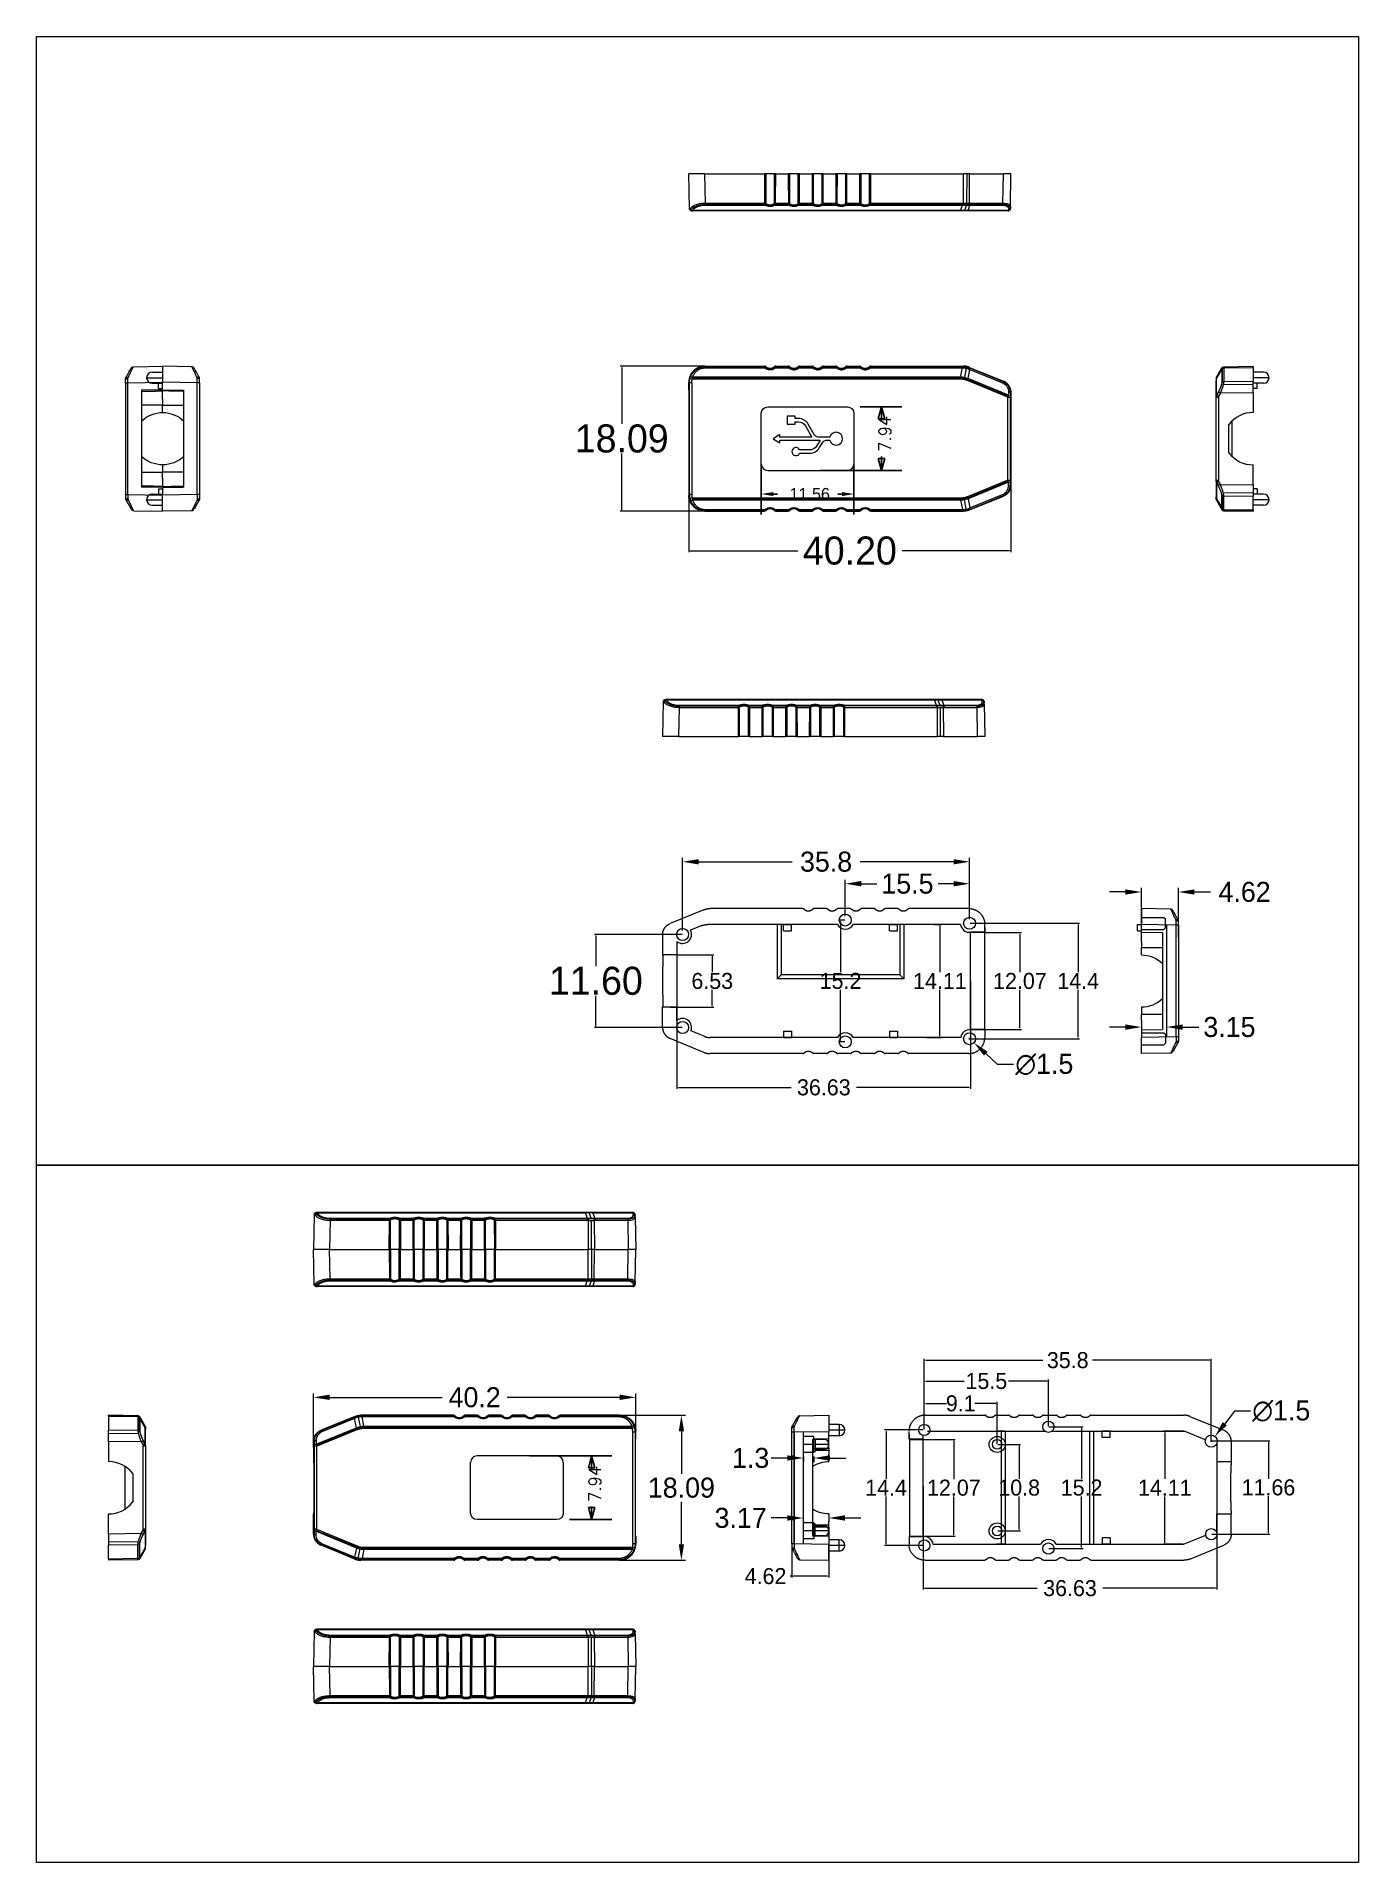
# Model space of a CAD drawing. Extents: x -778 to -614, y -2061 to -1833.
import ezdxf

# ---------------------------------------------------------------- set-up
doc = ezdxf.new("R2010")
doc.units = 0
doc.header["$MEASUREMENT"] = 0
doc.layers.add('3', color=7, linetype='Continuous')
doc.layers.add('TOP', color=7, linetype='Continuous')
doc.layers.add('dim', color=82, linetype='Continuous', lineweight=9)
doc.styles.add('helios', font='simplex.shx', dxfattribs={"bigfont": 'bigfont'})
doc.dimstyles.get("Standard").update_dxf_attribs({"dimtxt": 0.18, "dimasz": 0.18, "dimexe": 0.18, "dimexo": 0.0625, "dimgap": 0.09, "dimtad": 0, "dimtih": 1, "dimtoh": 1, "dimdec": 4, "dimzin": 0, "dimdsep": 46, "dimtxsty": 'Standard', "dimcen": 0.09, "dimadec": 0, "dimazin": 0, "dimtfac": 1, "dimtdec": 4, "dimtofl": 0, "dimtmove": 0, "dimatfit": 3, "dimfxl": 1, "dimtolj": 1, "dimtzin": 0, "dimarcsym": 0})

msp = doc.modelspace()

# ---------------------------------------------------------------- blocks, each defined once
blk = doc.blocks.new('_U8')
at = {"color": 92, "linetype": 'Continuous'}
for p, q in [((123.7, 128.68), (128.9, 128.68)), ((126.36, 128.68), (126.36, 127.08)), ((118.72, 120.74), (128.9, 120.74)), ((126.36, 120.74), (126.36, 122.49))]:
    blk.add_line(p, q, dxfattribs=at)
at = {"color": 92}
for p, q in [((126.36, 128.68, 126.36), (125.96, 127.18)), ((126.36, 128.68, 126.36), (126.76, 127.18)), ((126.76, 127.18), (125.96, 127.18)), ((126.36, 120.74, 126.36), (125.96, 122.24)), ((125.96, 122.24), (126.76, 122.24)), ((126.36, 120.74, 126.36), (126.76, 122.24))]:
    blk.add_line(p, q, dxfattribs=at)
at = {"layer": 'TOP', "color": 6, "linetype": 'Continuous', "insert": (127.54, 123.07), "char_height": 1.5, "attachment_point": 7, "rotation": 90, "line_spacing_factor": 0.903614, "style": 'helios'}
blk.add_mtext('\\W01.000;7.94', dxfattribs=at)
blk = doc.blocks.new('*D78')
at = {"layer": 'Defpoints', "color": 0, "lineweight": 0}
for p in [(-688.05, -1885.07), (-676.49, -1885.07), (-676.49, -1890.39)]:
    blk.add_point(p, dxfattribs=at)
at = {"layer": 'TOP', "color": 92, "lineweight": -2}
for p, q in [((-688.05, -1886.66), (-688.05, -1892.93)), ((-676.49, -1886.66), (-676.49, -1892.93)), ((-686.55, -1890.39), (-686.03, -1890.39)), ((-677.99, -1890.39), (-678.51, -1890.39))]:
    blk.add_line(p, q, dxfattribs=at)
at = {"layer": 'TOP', "color": 92, "lineweight": 0}
for points in [[(-686.55, -1890.14), (-686.55, -1890.64), (-688.05, -1890.39)], [(-677.99, -1890.14), (-677.99, -1890.64), (-676.49, -1890.39)]]:
    blk.add_solid(points, dxfattribs=at)
at = {"layer": 'TOP', "color": 6, "lineweight": 0, "insert": (-682.27, -1890.39), "char_height": 1.5, "attachment_point": 5}
blk.add_mtext('\\A1; 11.56 ', dxfattribs=at)
blk = doc.blocks.new('_U6')
at = {"color": 92, "linetype": 'Continuous'}
for p, q in [((225.24, 128.68), (235.51, 128.68)), ((232.97, 128.68), (232.97, 126.95)), ((230.22, 120.74), (235.51, 120.74)), ((232.97, 120.74), (232.97, 122.36))]:
    blk.add_line(p, q, dxfattribs=at)
at = {"color": 92}
for p, q in [((232.97, 128.68, 232.97), (232.57, 127.18)), ((232.97, 128.68, 232.97), (233.37, 127.18)), ((233.37, 127.18), (232.57, 127.18)), ((232.97, 120.74, 232.97), (232.57, 122.24)), ((232.57, 122.24), (233.37, 122.24)), ((232.97, 120.74, 232.97), (233.37, 122.24))]:
    blk.add_line(p, q, dxfattribs=at)
at = {"layer": 'TOP', "color": 6, "linetype": 'Continuous', "insert": (234.14, 122.94), "char_height": 1.5, "attachment_point": 7, "rotation": 90, "line_spacing_factor": 0.903614, "style": 'helios'}
blk.add_mtext('\\W01.000;7.94', dxfattribs=at)
blk = doc.blocks.new('*D79')
at = {"color": 0, "linetype": 'Continuous', "lineweight": 0}
for p, q in [((-697.92, -1945.33), (-708.86, -1945.33)), ((-708.68, -1945.51), (-708.68, -1949.29)), ((-708.68, -1956.75), (-708.68, -1952.97)), ((-697.92, -1956.93), (-708.86, -1956.93))]:
    blk.add_line(p, q, dxfattribs=at)
for points in [[(-708.71, -1945.51), (-708.65, -1945.51), (-708.68, -1945.33)], [(-708.71, -1956.75), (-708.65, -1956.75), (-708.68, -1956.93)]]:
    blk.add_solid(points, dxfattribs=at)
at = {"layer": 'Defpoints', "color": 0, "linetype": 'Continuous', "lineweight": 0}
for p in [(-697.86, -1945.33), (-708.68, -1956.93), (-697.86, -1956.93)]:
    blk.add_point(p, dxfattribs=at)
at = {"color": 0, "linetype": 'Continuous', "lineweight": 0, "insert": (-708.68, -1951.13), "char_height": 3.5, "attachment_point": 5}
blk.add_mtext('\\A1;11.60', dxfattribs=at)
blk = doc.blocks.new('*D82')
at = {"color": 0, "linetype": 'Continuous', "lineweight": 0}
for p, q in [((-697.09, -1877.46), (-697.09, -1897.64)), ((-656.89, -1877.46), (-656.89, -1897.64)), ((-696.91, -1897.46), (-683.5, -1897.46)), ((-657.07, -1897.46), (-670.48, -1897.46))]:
    blk.add_line(p, q, dxfattribs=at)
for points in [[(-696.91, -1897.43), (-696.91, -1897.49), (-697.09, -1897.46)], [(-657.07, -1897.43), (-657.07, -1897.49), (-656.89, -1897.46)]]:
    blk.add_solid(points, dxfattribs=at)
at = {"layer": 'Defpoints', "color": 0, "linetype": 'Continuous', "lineweight": 0}
for p in [(-697.09, -1877.4), (-656.89, -1877.4), (-656.89, -1897.46)]:
    blk.add_point(p, dxfattribs=at)
at = {"color": 0, "linetype": 'Continuous', "lineweight": 0, "insert": (-676.99, -1897.46), "char_height": 3.5, "attachment_point": 5}
blk.add_mtext('\\A1;40.20', dxfattribs=at)
blk = doc.blocks.new('*D83')
at = {"color": 0, "linetype": 'Continuous', "lineweight": 0}
for p, q in [((-695.14, -1874.44), (-705.63, -1874.44)), ((-705.45, -1874.62), (-705.45, -1881.64)), ((-705.45, -1892.35), (-705.45, -1885.32)), ((-695.14, -1892.53), (-705.63, -1892.53))]:
    blk.add_line(p, q, dxfattribs=at)
for points in [[(-705.48, -1874.62), (-705.42, -1874.62), (-705.45, -1874.44)], [(-705.48, -1892.35), (-705.42, -1892.35), (-705.45, -1892.53)]]:
    blk.add_solid(points, dxfattribs=at)
at = {"layer": 'Defpoints', "color": 0, "linetype": 'Continuous', "lineweight": 0}
for p in [(-695.08, -1874.44), (-705.45, -1892.53), (-695.08, -1892.53)]:
    blk.add_point(p, dxfattribs=at)
at = {"color": 0, "linetype": 'Continuous', "lineweight": 0, "insert": (-705.45, -1883.48), "char_height": 3.5, "attachment_point": 5}
blk.add_mtext('\\A1;18.09', dxfattribs=at)
blk = doc.blocks.new('*D84')
at = {"color": 0, "linetype": 'Continuous', "lineweight": 0}
for p, q in [((-667.71, -2007.08), (-667.71, -2003.65)), ((-667.53, -2003.83), (-664.92, -2003.83)), ((-658.79, -2003.83), (-661.41, -2003.83)), ((-658.61, -2008.88), (-658.61, -2003.65))]:
    blk.add_line(p, q, dxfattribs=at)
for points in [[(-667.53, -2003.8), (-667.53, -2003.86), (-667.71, -2003.83)], [(-658.79, -2003.8), (-658.79, -2003.86), (-658.61, -2003.83)]]:
    blk.add_solid(points, dxfattribs=at)
at = {"layer": 'Defpoints', "color": 0, "linetype": 'Continuous', "lineweight": 0}
for p in [(-658.61, -2003.83), (-667.71, -2007.14), (-658.61, -2008.94)]:
    blk.add_point(p, dxfattribs=at)
at = {"color": 0, "linetype": 'Continuous', "lineweight": 0, "insert": (-663.16, -2003.83), "char_height": 2, "attachment_point": 5}
blk.add_mtext('\\A1;9.1', dxfattribs=at)
blk = doc.blocks.new('*D85')
at = {"color": 0, "linetype": 'Continuous', "lineweight": 0}
for p, q in [((-667.71, -2007.01), (-667.71, -2000.86)), ((-667.53, -2001.04), (-662.72, -2001.04)), ((-652.39, -2001.04), (-657.21, -2001.04)), ((-652.21, -2006.68), (-652.21, -2000.86))]:
    blk.add_line(p, q, dxfattribs=at)
for points in [[(-667.53, -2001.01), (-667.53, -2001.07), (-667.71, -2001.04)], [(-652.39, -2001.01), (-652.39, -2001.07), (-652.21, -2001.04)]]:
    blk.add_solid(points, dxfattribs=at)
at = {"layer": 'Defpoints', "color": 0, "linetype": 'Continuous', "lineweight": 0}
for p in [(-652.21, -2001.04), (-667.71, -2007.08), (-652.21, -2006.74)]:
    blk.add_point(p, dxfattribs=at)
at = {"color": 0, "linetype": 'Continuous', "lineweight": 0, "insert": (-659.96, -2001.04), "char_height": 2, "attachment_point": 5}
blk.add_mtext('\\A1;15.5', dxfattribs=at)
blk = doc.blocks.new('*D86')
at = {"color": 0, "linetype": 'Continuous', "lineweight": 0}
for p, q in [((-667.71, -2007.01), (-667.71, -1998.26)), ((-667.53, -1998.44), (-652.9, -1998.44)), ((-632.09, -1998.44), (-646.72, -1998.44)), ((-631.91, -2008.48), (-631.91, -1998.26))]:
    blk.add_line(p, q, dxfattribs=at)
for points in [[(-667.53, -1998.41), (-667.53, -1998.47), (-667.71, -1998.44)], [(-632.09, -1998.41), (-632.09, -1998.47), (-631.91, -1998.44)]]:
    blk.add_solid(points, dxfattribs=at)
at = {"layer": 'Defpoints', "color": 0, "linetype": 'Continuous', "lineweight": 0}
for p in [(-631.91, -1998.44), (-667.71, -2007.08), (-631.91, -2008.54)]:
    blk.add_point(p, dxfattribs=at)
at = {"color": 0, "linetype": 'Continuous', "lineweight": 0, "insert": (-649.81, -1998.44), "char_height": 2, "attachment_point": 5}
blk.add_mtext('\\A1;35.8', dxfattribs=at)
blk = doc.blocks.new('*D89')
at = {"color": 0, "linetype": 'Continuous', "lineweight": 0}
for p, q in [((-667.9, -2007.14), (-672.66, -2007.14)), ((-672.48, -2007.32), (-672.48, -2013.25)), ((-672.48, -2021.36), (-672.48, -2015.43)), ((-667.78, -2021.54), (-672.66, -2021.54))]:
    blk.add_line(p, q, dxfattribs=at)
for points in [[(-672.51, -2007.32), (-672.45, -2007.32), (-672.48, -2007.14)], [(-672.51, -2021.36), (-672.45, -2021.36), (-672.48, -2021.54)]]:
    blk.add_solid(points, dxfattribs=at)
at = {"layer": 'Defpoints', "color": 0, "linetype": 'Continuous', "lineweight": 0}
for p in [(-667.84, -2007.14), (-672.48, -2021.54), (-667.71, -2021.54)]:
    blk.add_point(p, dxfattribs=at)
at = {"color": 0, "linetype": 'Continuous', "lineweight": 0, "insert": (-672.48, -2014.34), "char_height": 2, "attachment_point": 5}
blk.add_mtext('\\A1;14.4', dxfattribs=at)
blk = doc.blocks.new('*D90')
at = {"color": 0, "linetype": 'Continuous', "lineweight": 0}
for p, q in [((-631.85, -2008.48), (-624.59, -2008.48)), ((-624.77, -2008.66), (-624.77, -2013.22)), ((-624.77, -2019.96), (-624.77, -2015.4)), ((-631.85, -2020.14), (-624.59, -2020.14))]:
    blk.add_line(p, q, dxfattribs=at)
for points in [[(-624.8, -2008.66), (-624.74, -2008.66), (-624.77, -2008.48)], [(-624.8, -2019.96), (-624.74, -2019.96), (-624.77, -2020.14)]]:
    blk.add_solid(points, dxfattribs=at)
at = {"layer": 'Defpoints', "color": 0, "linetype": 'Continuous', "lineweight": 0}
for p in [(-631.91, -2008.48), (-631.91, -2020.14), (-624.77, -2020.14)]:
    blk.add_point(p, dxfattribs=at)
at = {"color": 0, "linetype": 'Continuous', "lineweight": 0, "insert": (-624.77, -2014.31), "char_height": 2, "attachment_point": 5}
blk.add_mtext('\\A1;11.66', dxfattribs=at)
blk = doc.blocks.new('*D91')
at = {"layer": 'Defpoints', "color": 0, "linetype": 'Continuous', "lineweight": 0}
for p in [(-682.79, -2009.94), (-682.79, -2010.64), (-681.49, -2009.94)]:
    blk.add_point(p, dxfattribs=at)
at = {"layer": 'dim', "color": 0, "linetype": 'Continuous', "lineweight": 0}
for p, q in [((-684.79, -2010.64), (-686.79, -2010.64)), ((-682.79, -2010.44), (-682.79, -2011.14)), ((-681.49, -2010.44), (-681.49, -2011.14)), ((-679.49, -2010.64), (-677.49, -2010.64))]:
    blk.add_line(p, q, dxfattribs=at)
for points in [[(-684.79, -2010.3), (-684.79, -2010.97), (-682.79, -2010.64)], [(-679.49, -2010.3), (-679.49, -2010.97), (-681.49, -2010.64)]]:
    blk.add_solid(points, dxfattribs=at)
at = {"layer": 'dim', "color": 0, "linetype": 'Continuous', "lineweight": 0, "insert": (-689.37, -2010.64), "char_height": 2.5, "attachment_point": 5}
blk.add_mtext('\\A1;1.3', dxfattribs=at)
blk = doc.blocks.new('*D92')
at = {"layer": 'Defpoints', "color": 0, "linetype": 'Continuous', "lineweight": 0}
for p in [(-703.7, -2003.07), (-703.7, -2007.97), (-743.9, -2009.83)]:
    blk.add_point(p, dxfattribs=at)
at = {"layer": 'dim', "color": 0, "linetype": 'Continuous', "lineweight": 0}
for p, q in [((-743.9, -2009.33), (-743.9, -2002.57)), ((-741.9, -2003.07), (-727.84, -2003.07)), ((-705.7, -2003.07), (-719.76, -2003.07)), ((-703.7, -2007.47), (-703.7, -2002.57))]:
    blk.add_line(p, q, dxfattribs=at)
for points in [[(-741.9, -2002.73), (-741.9, -2003.4), (-743.9, -2003.07)], [(-705.7, -2002.73), (-705.7, -2003.4), (-703.7, -2003.07)]]:
    blk.add_solid(points, dxfattribs=at)
at = {"layer": 'dim', "color": 0, "linetype": 'Continuous', "lineweight": 0, "insert": (-723.8, -2003.07), "char_height": 2.5, "attachment_point": 5}
blk.add_mtext('\\A1;40.2', dxfattribs=at)
blk = doc.blocks.new('*D93')
at = {"layer": 'Defpoints', "color": 0, "linetype": 'Continuous', "lineweight": 0}
for p in [(-706.12, -2005.3), (-706.12, -2023.39), (-698.01, -2023.39)]:
    blk.add_point(p, dxfattribs=at)
at = {"layer": 'dim', "color": 0, "linetype": 'Continuous', "lineweight": 0}
for p, q in [((-705.62, -2005.3), (-697.51, -2005.3)), ((-698.01, -2007.3), (-698.01, -2012.6)), ((-698.01, -2021.39), (-698.01, -2016.1)), ((-705.62, -2023.39), (-697.51, -2023.39))]:
    blk.add_line(p, q, dxfattribs=at)
for points in [[(-698.34, -2007.3), (-697.67, -2007.3), (-698.01, -2005.3)], [(-698.34, -2021.39), (-697.67, -2021.39), (-698.01, -2023.39)]]:
    blk.add_solid(points, dxfattribs=at)
at = {"layer": 'dim', "color": 0, "linetype": 'Continuous', "lineweight": 0, "insert": (-698.01, -2014.35), "char_height": 2.5, "attachment_point": 5}
blk.add_mtext('\\A1;18.09', dxfattribs=at)
blk = doc.blocks.new('*D94')
at = {"layer": 'Defpoints', "color": 0, "linetype": 'Continuous', "lineweight": 0}
for p in [(-636, -1940.03), (-640.62, -1946.21), (-636, -1946.21)]:
    blk.add_point(p, dxfattribs=at)
at = {"layer": 'dim', "color": 0, "linetype": 'Continuous', "lineweight": 0}
for p, q in [((-642.62, -1940.03), (-644.62, -1940.03)), ((-640.62, -1945.71), (-640.62, -1939.53)), ((-636, -1945.71), (-636, -1939.53)), ((-634, -1940.03), (-632, -1940.03))]:
    blk.add_line(p, q, dxfattribs=at)
for points in [[(-642.62, -1939.7), (-642.62, -1940.36), (-640.62, -1940.03)], [(-634, -1939.7), (-634, -1940.36), (-636, -1940.03)]]:
    blk.add_solid(points, dxfattribs=at)
at = {"layer": 'dim', "color": 0, "linetype": 'Continuous', "lineweight": 0, "insert": (-627.75, -1940.03), "char_height": 2.5, "attachment_point": 5}
blk.add_mtext('\\A1;4.62', dxfattribs=at)
blk = doc.blocks.new('*D95')
at = {"layer": 'Defpoints', "color": 0, "linetype": 'Continuous', "lineweight": 0}
for p in [(-640.62, -1956.94), (-637.47, -1956.88), (-637.47, -1956.94)]:
    blk.add_point(p, dxfattribs=at)
at = {"layer": 'dim', "color": 0, "linetype": 'Continuous', "lineweight": 0}
for p, q in [((-640.62, -1956.44), (-640.62, -1956.39)), ((-637.47, -1956.44), (-637.47, -1956.39)), ((-642.62, -1956.88), (-644.62, -1956.88)), ((-635.47, -1956.88), (-633.47, -1956.88))]:
    blk.add_line(p, q, dxfattribs=at)
for points in [[(-642.62, -1956.55), (-642.62, -1957.22), (-640.62, -1956.88)], [(-635.47, -1956.55), (-635.47, -1957.22), (-637.47, -1956.88)]]:
    blk.add_solid(points, dxfattribs=at)
at = {"layer": 'dim', "color": 0, "linetype": 'Continuous', "lineweight": 0, "insert": (-629.64, -1956.88), "char_height": 2.5, "attachment_point": 5}
blk.add_mtext('\\A1;3.15', dxfattribs=at)
blk = doc.blocks.new('*D96')
at = {"layer": 'Defpoints', "color": 0, "linetype": 'Continuous', "lineweight": 0}
for p in [(-677.56, -1939), (-677.56, -1943.53), (-662.06, -1943.93)]:
    blk.add_point(p, dxfattribs=at)
at = {"layer": 'dim', "color": 0, "linetype": 'Continuous', "lineweight": 0}
for p, q in [((-677.56, -1943.03), (-677.56, -1938.5)), ((-675.56, -1939), (-673.64, -1939)), ((-664.06, -1939), (-665.98, -1939)), ((-662.06, -1943.43), (-662.06, -1938.5))]:
    blk.add_line(p, q, dxfattribs=at)
for points in [[(-675.56, -1938.66), (-675.56, -1939.33), (-677.56, -1939)], [(-664.06, -1938.66), (-664.06, -1939.33), (-662.06, -1939)]]:
    blk.add_solid(points, dxfattribs=at)
at = {"layer": 'dim', "color": 0, "linetype": 'Continuous', "lineweight": 0, "insert": (-669.81, -1939), "char_height": 2.5, "attachment_point": 5}
blk.add_mtext('\\A1;15.5', dxfattribs=at)
blk = doc.blocks.new('*D97')
at = {"layer": 'Defpoints', "color": 0, "linetype": 'Continuous', "lineweight": 0}
for p in [(-697.86, -1936.26), (-662.06, -1943.93), (-697.86, -1945.33)]:
    blk.add_point(p, dxfattribs=at)
at = {"layer": 'dim', "color": 0, "linetype": 'Continuous', "lineweight": 0}
for p, q in [((-697.86, -1944.83), (-697.86, -1935.76)), ((-662.06, -1943.43), (-662.06, -1935.76)), ((-695.86, -1936.26), (-684.21, -1936.26)), ((-664.06, -1936.26), (-675.71, -1936.26))]:
    blk.add_line(p, q, dxfattribs=at)
for points in [[(-695.86, -1935.93), (-695.86, -1936.59), (-697.86, -1936.26)], [(-664.06, -1935.93), (-664.06, -1936.59), (-662.06, -1936.26)]]:
    blk.add_solid(points, dxfattribs=at)
at = {"layer": 'dim', "color": 0, "linetype": 'Continuous', "lineweight": 0, "insert": (-679.96, -1936.26), "char_height": 2.5, "attachment_point": 5}
blk.add_mtext('\\A1;35.8', dxfattribs=at)
blk = doc.blocks.new('*D98')
at = {"layer": 'Defpoints', "color": 0, "linetype": 'Continuous', "lineweight": 0}
for p in [(-682.79, -2018.06), (-679.61, -2018.06), (-682.79, -2018.12)]:
    blk.add_point(p, dxfattribs=at)
at = {"layer": 'dim', "color": 0, "linetype": 'Continuous', "lineweight": 0}
for p, q in [((-684.79, -2018.12), (-686.79, -2018.12)), ((-682.79, -2018.56), (-682.79, -2018.61)), ((-679.61, -2018.56), (-679.61, -2018.61)), ((-677.61, -2018.12), (-675.61, -2018.12))]:
    blk.add_line(p, q, dxfattribs=at)
for points in [[(-684.79, -2017.78), (-684.79, -2018.45), (-682.79, -2018.12)], [(-677.61, -2017.78), (-677.61, -2018.45), (-679.61, -2018.12)]]:
    blk.add_solid(points, dxfattribs=at)
at = {"layer": 'dim', "color": 0, "linetype": 'Continuous', "lineweight": 0, "insert": (-690.62, -2018.12), "char_height": 2.5, "attachment_point": 5}
blk.add_mtext('\\A1;3.17', dxfattribs=at)
blk = doc.blocks.new('*D99')
at = {"layer": 'Defpoints', "color": 0, "linetype": 'Continuous', "lineweight": 0}
for p in [(-662.61, -1957.82), (-661.51, -1958.84)]:
    blk.add_point(p, dxfattribs=at)
at = {"layer": 'dim', "color": 0, "linetype": 'Continuous', "lineweight": 0}
for p, q in [((-662.15, -1958.33), (-661.97, -1958.33)), ((-662.06, -1958.42), (-662.06, -1958.24)), ((-658.56, -1961.55), (-660.03, -1960.19)), ((-656.56, -1961.55), (-658.56, -1961.55))]:
    blk.add_line(p, q, dxfattribs=at)
blk.add_solid([(-659.81, -1959.95), (-660.26, -1960.44), (-661.51, -1958.84)], dxfattribs=at)
at = {"layer": 'dim', "color": 0, "linetype": 'Continuous', "lineweight": 0, "insert": (-652.73, -1961.55), "char_height": 2.5, "attachment_point": 5}
blk.add_mtext('\\A1;∅1.5', dxfattribs=at)
blk = doc.blocks.new('*D100')
at = {"layer": 'Defpoints', "color": 0, "linetype": 'Continuous', "lineweight": 0}
for p in [(-631.45, -2007.94), (-632.37, -2009.13)]:
    blk.add_point(p, dxfattribs=at)
at = {"layer": 'dim', "color": 0, "linetype": 'Continuous', "lineweight": 0}
for p, q in [((-629.01, -2004.78), (-630.23, -2006.36)), ((-627.01, -2004.78), (-629.01, -2004.78)), ((-632, -2008.54), (-631.82, -2008.54)), ((-631.91, -2008.63), (-631.91, -2008.45))]:
    blk.add_line(p, q, dxfattribs=at)
blk.add_solid([(-630.49, -2006.16), (-629.97, -2006.57), (-631.45, -2007.94)], dxfattribs=at)
at = {"layer": 'dim', "color": 0, "linetype": 'Continuous', "lineweight": 0, "insert": (-623.17, -2004.78), "char_height": 2.5, "attachment_point": 5}
blk.add_mtext('\\A1;∅1.5', dxfattribs=at)
blk = doc.blocks.new('*D101')
at = {"color": 0, "linetype": 'Continuous', "lineweight": 0}
for p, q in [((-666.46, -1944.08), (-665.58, -1944.08)), ((-665.76, -1944.26), (-665.76, -1950.04)), ((-665.76, -1958), (-665.76, -1952.22)), ((-667.4, -1958.18), (-665.58, -1958.18))]:
    blk.add_line(p, q, dxfattribs=at)
for points in [[(-665.79, -1944.26), (-665.73, -1944.26), (-665.76, -1944.08)], [(-665.79, -1958), (-665.73, -1958), (-665.76, -1958.18)]]:
    blk.add_solid(points, dxfattribs=at)
at = {"layer": 'Defpoints', "color": 0, "linetype": 'Continuous', "lineweight": 0}
for p in [(-666.53, -1944.08), (-667.46, -1958.18), (-665.76, -1958.18)]:
    blk.add_point(p, dxfattribs=at)
at = {"color": 0, "linetype": 'Continuous', "lineweight": 0, "insert": (-665.76, -1951.13), "char_height": 2, "attachment_point": 5}
blk.add_mtext('\\A1;14.11', dxfattribs=at)
blk = doc.blocks.new('*D102')
at = {"color": 0, "linetype": 'Continuous', "lineweight": 0}
for p, q in [((-698.56, -1951.2), (-698.56, -1964.59)), ((-661.93, -1951.2), (-661.93, -1964.59)), ((-698.38, -1964.41), (-684.33, -1964.41)), ((-662.11, -1964.41), (-676.15, -1964.41))]:
    blk.add_line(p, q, dxfattribs=at)
for points in [[(-698.38, -1964.38), (-698.38, -1964.44), (-698.56, -1964.41)], [(-662.11, -1964.38), (-662.11, -1964.44), (-661.93, -1964.41)]]:
    blk.add_solid(points, dxfattribs=at)
at = {"layer": 'Defpoints', "color": 0, "linetype": 'Continuous', "lineweight": 0}
for p in [(-698.56, -1951.14), (-661.93, -1951.14), (-698.56, -1964.41)]:
    blk.add_point(p, dxfattribs=at)
at = {"color": 0, "linetype": 'Continuous', "lineweight": 0, "insert": (-680.24, -1964.41), "char_height": 2, "attachment_point": 5}
blk.add_mtext('\\A1;36.63', dxfattribs=at)
blk = doc.blocks.new('*D103')
at = {"color": 0, "linetype": 'Continuous', "lineweight": 0}
for p, q in [((-660.21, -1945.1), (-655.6, -1945.1)), ((-655.78, -1945.28), (-655.78, -1950.05)), ((-655.78, -1956.99), (-655.78, -1952.23)), ((-660.21, -1957.17), (-655.6, -1957.17))]:
    blk.add_line(p, q, dxfattribs=at)
for points in [[(-655.81, -1945.28), (-655.75, -1945.28), (-655.78, -1945.1)], [(-655.81, -1956.99), (-655.75, -1956.99), (-655.78, -1957.17)]]:
    blk.add_solid(points, dxfattribs=at)
at = {"layer": 'Defpoints', "color": 0, "linetype": 'Continuous', "lineweight": 0}
for p in [(-660.27, -1945.1), (-660.27, -1957.17), (-655.78, -1957.17)]:
    blk.add_point(p, dxfattribs=at)
at = {"color": 0, "linetype": 'Continuous', "lineweight": 0, "insert": (-655.78, -1951.14), "char_height": 2, "attachment_point": 5}
blk.add_mtext('\\A1;12.07', dxfattribs=at)
blk = doc.blocks.new('*D104')
at = {"color": 0, "linetype": 'Continuous', "lineweight": 0}
for p, q in [((-662, -1943.93), (-648.33, -1943.93)), ((-648.51, -1944.11), (-648.51, -1950.04)), ((-648.51, -1958.15), (-648.51, -1952.22)), ((-662, -1958.33), (-648.33, -1958.33))]:
    blk.add_line(p, q, dxfattribs=at)
for points in [[(-648.54, -1944.11), (-648.48, -1944.11), (-648.51, -1943.93)], [(-648.54, -1958.15), (-648.48, -1958.15), (-648.51, -1958.33)]]:
    blk.add_solid(points, dxfattribs=at)
at = {"layer": 'Defpoints', "color": 0, "linetype": 'Continuous', "lineweight": 0}
for p in [(-662.06, -1943.93), (-662.06, -1958.33), (-648.51, -1958.33)]:
    blk.add_point(p, dxfattribs=at)
at = {"color": 0, "linetype": 'Continuous', "lineweight": 0, "insert": (-648.51, -1951.13), "char_height": 2, "attachment_point": 5}
blk.add_mtext('\\A1;14.4', dxfattribs=at)
blk = doc.blocks.new('*D105')
at = {"color": 0, "linetype": 'Continuous', "lineweight": 0}
for p, q in [((-677.62, -1943.53), (-678.34, -1943.53)), ((-678.16, -1943.71), (-678.16, -1950.04)), ((-678.16, -1958.55), (-678.16, -1952.22)), ((-677.62, -1958.73), (-678.34, -1958.73))]:
    blk.add_line(p, q, dxfattribs=at)
for points in [[(-678.19, -1943.71), (-678.13, -1943.71), (-678.16, -1943.53)], [(-678.19, -1958.55), (-678.13, -1958.55), (-678.16, -1958.73)]]:
    blk.add_solid(points, dxfattribs=at)
at = {"layer": 'Defpoints', "color": 0, "linetype": 'Continuous', "lineweight": 0}
for p in [(-677.56, -1943.53), (-678.16, -1958.73), (-677.56, -1958.73)]:
    blk.add_point(p, dxfattribs=at)
at = {"color": 0, "linetype": 'Continuous', "lineweight": 0, "insert": (-678.16, -1951.13), "char_height": 2, "attachment_point": 5}
blk.add_mtext('\\A1;15.2', dxfattribs=at)
blk = doc.blocks.new('*D107')
at = {"color": 0, "linetype": 'Continuous', "lineweight": 0}
for p, q in [((-698.5, -1947.87), (-693.98, -1947.87)), ((-694.16, -1948.05), (-694.16, -1950.05)), ((-694.16, -1954.23), (-694.16, -1952.23)), ((-699.4, -1954.41), (-693.98, -1954.41))]:
    blk.add_line(p, q, dxfattribs=at)
for points in [[(-694.19, -1948.05), (-694.13, -1948.05), (-694.16, -1947.87)], [(-694.19, -1954.23), (-694.13, -1954.23), (-694.16, -1954.41)]]:
    blk.add_solid(points, dxfattribs=at)
at = {"layer": 'Defpoints', "color": 0, "linetype": 'Continuous', "lineweight": 0}
for p in [(-698.56, -1947.87), (-699.46, -1954.41), (-694.16, -1954.41)]:
    blk.add_point(p, dxfattribs=at)
at = {"color": 0, "linetype": 'Continuous', "lineweight": 0, "insert": (-694.16, -1951.14), "char_height": 2, "attachment_point": 5}
blk.add_mtext('\\A1;6.53', dxfattribs=at)
blk = doc.blocks.new('*D109')
at = {"color": 0, "linetype": 'Continuous', "lineweight": 0}
for p, q in [((-667.84, -2014.14), (-667.84, -2027.06)), ((-631.21, -2014.14), (-631.21, -2027.06)), ((-667.66, -2026.88), (-653.62, -2026.88)), ((-631.39, -2026.88), (-645.44, -2026.88))]:
    blk.add_line(p, q, dxfattribs=at)
for points in [[(-667.66, -2026.85), (-667.66, -2026.91), (-667.84, -2026.88)], [(-631.39, -2026.85), (-631.39, -2026.91), (-631.21, -2026.88)]]:
    blk.add_solid(points, dxfattribs=at)
at = {"layer": 'Defpoints', "color": 0, "linetype": 'Continuous', "lineweight": 0}
for p in [(-667.84, -2014.08), (-631.21, -2014.08), (-631.21, -2026.88)]:
    blk.add_point(p, dxfattribs=at)
at = {"color": 0, "linetype": 'Continuous', "lineweight": 0, "insert": (-649.53, -2026.88), "char_height": 2, "attachment_point": 5}
blk.add_mtext('\\A1;36.63', dxfattribs=at)
blk = doc.blocks.new('*D110')
at = {"color": 0, "linetype": 'Continuous', "lineweight": 0}
for p, q in [((-668.64, -2008.31), (-663.84, -2008.31)), ((-664.02, -2008.49), (-664.02, -2013.26)), ((-664.02, -2020.2), (-664.02, -2015.44)), ((-668.64, -2020.38), (-663.84, -2020.38))]:
    blk.add_line(p, q, dxfattribs=at)
for points in [[(-664.05, -2008.49), (-663.99, -2008.49), (-664.02, -2008.31)], [(-664.05, -2020.2), (-663.99, -2020.2), (-664.02, -2020.38)]]:
    blk.add_solid(points, dxfattribs=at)
at = {"layer": 'Defpoints', "color": 0, "linetype": 'Continuous', "lineweight": 0}
for p in [(-668.71, -2008.31), (-668.71, -2020.38), (-664.02, -2020.38)]:
    blk.add_point(p, dxfattribs=at)
at = {"color": 0, "linetype": 'Continuous', "lineweight": 0, "insert": (-664.02, -2014.35), "char_height": 2, "attachment_point": 5}
blk.add_mtext('\\A1;12.07', dxfattribs=at)
blk = doc.blocks.new('*D111')
at = {"color": 0, "linetype": 'Continuous', "lineweight": 0}
for p, q in [((-658.55, -2008.94), (-655.69, -2008.94)), ((-655.87, -2009.12), (-655.87, -2013.25)), ((-655.87, -2019.56), (-655.87, -2015.43)), ((-658.55, -2019.74), (-655.69, -2019.74))]:
    blk.add_line(p, q, dxfattribs=at)
for points in [[(-655.9, -2009.12), (-655.84, -2009.12), (-655.87, -2008.94)], [(-655.9, -2019.56), (-655.84, -2019.56), (-655.87, -2019.74)]]:
    blk.add_solid(points, dxfattribs=at)
at = {"layer": 'Defpoints', "color": 0, "linetype": 'Continuous', "lineweight": 0}
for p in [(-658.61, -2008.94), (-655.87, -2008.94), (-658.61, -2019.74)]:
    blk.add_point(p, dxfattribs=at)
at = {"color": 0, "linetype": 'Continuous', "lineweight": 0, "insert": (-655.87, -2014.34), "char_height": 2, "attachment_point": 5}
blk.add_mtext('\\A1;10.8', dxfattribs=at)
blk = doc.blocks.new('*D112')
at = {"color": 0, "linetype": 'Continuous', "lineweight": 0}
for p, q in [((-652.15, -2006.74), (-647.9, -2006.74)), ((-648.08, -2006.92), (-648.08, -2013.25)), ((-648.08, -2021.76), (-648.08, -2015.43)), ((-652.15, -2021.94), (-647.9, -2021.94))]:
    blk.add_line(p, q, dxfattribs=at)
for points in [[(-648.11, -2006.92), (-648.05, -2006.92), (-648.08, -2006.74)], [(-648.11, -2021.76), (-648.05, -2021.76), (-648.08, -2021.94)]]:
    blk.add_solid(points, dxfattribs=at)
at = {"layer": 'Defpoints', "color": 0, "linetype": 'Continuous', "lineweight": 0}
for p in [(-652.21, -2006.74), (-652.21, -2021.94), (-648.08, -2021.94)]:
    blk.add_point(p, dxfattribs=at)
at = {"color": 0, "linetype": 'Continuous', "lineweight": 0, "insert": (-648.08, -2014.34), "char_height": 2, "attachment_point": 5}
blk.add_mtext('\\A1;15.2', dxfattribs=at)
blk = doc.blocks.new('*D113')
at = {"color": 0, "linetype": 'Continuous', "lineweight": 0}
for p, q in [((-635.28, -2007.28), (-637.88, -2007.28)), ((-637.7, -2007.46), (-637.7, -2013.25)), ((-637.7, -2021.21), (-637.7, -2015.43)), ((-635.44, -2021.39), (-637.88, -2021.39))]:
    blk.add_line(p, q, dxfattribs=at)
for points in [[(-637.73, -2007.46), (-637.67, -2007.46), (-637.7, -2007.28)], [(-637.73, -2021.21), (-637.67, -2021.21), (-637.7, -2021.39)]]:
    blk.add_solid(points, dxfattribs=at)
at = {"layer": 'Defpoints', "color": 0, "linetype": 'Continuous', "lineweight": 0}
for p in [(-635.21, -2007.28), (-637.7, -2021.39), (-635.37, -2021.39)]:
    blk.add_point(p, dxfattribs=at)
at = {"color": 0, "linetype": 'Continuous', "lineweight": 0, "insert": (-637.7, -2014.34), "char_height": 2, "attachment_point": 5}
blk.add_mtext('\\A1;14.11', dxfattribs=at)
blk = doc.blocks.new('*D114')
at = {"color": 0, "linetype": 'Continuous', "lineweight": 0}
for p, q in [((-684.24, -2021.37), (-684.24, -2025.56)), ((-679.61, -2020.9), (-679.61, -2025.56)), ((-684.24, -2025.38), (-684.42, -2025.38)), ((-679.79, -2025.38), (-684.06, -2025.38))]:
    blk.add_line(p, q, dxfattribs=at)
for points in [[(-684.06, -2025.35), (-684.06, -2025.41), (-684.24, -2025.38)], [(-679.79, -2025.35), (-679.79, -2025.41), (-679.61, -2025.38)]]:
    blk.add_solid(points, dxfattribs=at)
at = {"layer": 'Defpoints', "color": 0, "linetype": 'Continuous', "lineweight": 0}
for p in [(-684.24, -2021.31), (-679.61, -2020.84), (-684.24, -2025.38)]:
    blk.add_point(p, dxfattribs=at)
at = {"color": 0, "linetype": 'Continuous', "lineweight": 0, "insert": (-687.51, -2025.38), "char_height": 2, "attachment_point": 5}
blk.add_mtext('\\A1;4.62', dxfattribs=at)

# ---------------------------------------------------------------- dimensions: what is measured, and where the dimension line sits
at = {"linetype": 'Continuous', "lineweight": 0}
for base, p1, p2, override, picture, middle in [((-705.451, -1892.528), (-695.082, -1874.438), (-695.082, -1892.528), {"dimtxt": 3.5, "dimdec": 2, "dimdsep": 0, "dimtdec": 2, "dimlwd": 0, "dimlwe": 0}, '*D83', (-705.451, -1883.483)), ((-678.159, -1958.731), (-677.559, -1943.531), (-677.559, -1958.731), {"dimtxt": 2, "dimdec": 2, "dimzin": 8, "dimdsep": 0, "dimadec": 2, "dimazin": 2, "dimtdec": 2, "dimlwd": 0, "dimlwe": 0}, '*D105', (-678.159, -1951.131)), ((-665.761, -1958.184), (-666.526, -1944.078), (-667.46, -1958.184), {"dimtxt": 2, "dimdec": 2, "dimzin": 8, "dimdsep": 0, "dimadec": 2, "dimazin": 2, "dimtdec": 2, "dimlwd": 0, "dimlwe": 0}, '*D101', (-665.761, -1951.131)), ((-648.512, -1958.331), (-662.059, -1943.931), (-662.059, -1958.331), {"dimtxt": 2, "dimdec": 2, "dimzin": 8, "dimdsep": 0, "dimadec": 2, "dimazin": 2, "dimtdec": 2, "dimlwd": 0, "dimlwe": 0}, '*D104', (-648.512, -1951.131)), ((-655.783, -1957.174), (-660.274, -1945.104), (-660.274, -1957.174), {"dimtxt": 2, "dimdec": 2, "dimzin": 8, "dimdsep": 0, "dimadec": 2, "dimazin": 2, "dimtdec": 2, "dimlwd": 0, "dimlwe": 0}, '*D103', (-655.783, -1951.139)), ((-708.68, -1956.931), (-697.859, -1945.331), (-697.859, -1956.931), {"dimtxt": 3.5, "dimdec": 2, "dimdsep": 0, "dimtdec": 2, "dimlwd": 0, "dimlwe": 0}, '*D79', (-708.68, -1951.131)), ((-694.161, -1954.405), (-698.559, -1947.873), (-699.459, -1954.405), {"dimtxt": 2, "dimdec": 2, "dimzin": 8, "dimdsep": 0, "dimadec": 2, "dimazin": 2, "dimtdec": 2, "dimlwd": 0, "dimlwe": 0}, '*D107', (-694.161, -1951.139)), ((-672.477, -2021.538), (-667.842, -2007.138), (-667.714, -2021.538), {"dimtxt": 2, "dimdec": 2, "dimzin": 8, "dimdsep": 0, "dimadec": 4, "dimazin": 2, "dimtdec": 2, "dimlwd": 0, "dimlwe": 0}, '*D89', (-672.477, -2014.338)), ((-664.02, -2020.38), (-668.705, -2008.311), (-668.705, -2020.38), {"dimtxt": 2, "dimdec": 2, "dimzin": 8, "dimdsep": 0, "dimadec": 2, "dimazin": 2, "dimtdec": 2, "dimlwd": 0, "dimlwe": 0}, '*D110', (-664.02, -2014.346)), ((-655.873, -2008.938), (-658.614, -2019.738), (-658.614, -2008.938), {"dimtxt": 2, "dimdec": 2, "dimzin": 8, "dimdsep": 0, "dimadec": 2, "dimazin": 2, "dimtdec": 2, "dimlwd": 0, "dimlwe": 0}, '*D111', (-655.873, -2014.338)), ((-648.083, -2021.938), (-652.214, -2006.738), (-652.214, -2021.938), {"dimtxt": 2, "dimdec": 2, "dimzin": 8, "dimdsep": 0, "dimadec": 2, "dimazin": 2, "dimtdec": 2, "dimlwd": 0, "dimlwe": 0}, '*D112', (-648.083, -2014.338)), ((-637.705, -2021.391), (-635.214, -2007.284), (-635.373, -2021.391), {"dimtxt": 2, "dimdec": 2, "dimzin": 8, "dimdsep": 0, "dimadec": 2, "dimazin": 2, "dimtdec": 2, "dimlwd": 0, "dimlwe": 0}, '*D113', (-637.705, -2014.338)), ((-624.767, -2020.138), (-631.914, -2008.475), (-631.914, -2020.138), {"dimtxt": 2, "dimdec": 2, "dimzin": 8, "dimdsep": 0, "dimadec": 4, "dimazin": 2, "dimtdec": 2, "dimlwd": 0, "dimlwe": 0}, '*D90', (-624.767, -2014.306))]:
    dim = msp.add_linear_dim(base=base, p1=p1, p2=p2, angle=90, dimstyle='Standard', override=override, dxfattribs=at)
    dim.commit()
    dim.dimension.update_dxf_attribs({"geometry": picture, "text_midpoint": middle})
for base, p1, p2, override, picture, middle in [((-656.891, -1897.462), (-697.091, -1877.402), (-656.891, -1877.402), {"dimtxt": 3.5, "dimdec": 2, "dimdsep": 0, "dimtdec": 2, "dimlwd": 0, "dimlwe": 0}, '*D82', (-676.991, -1897.462)), ((-698.559, -1964.412), (-661.931, -1951.139), (-698.559, -1951.139), {"dimtxt": 2, "dimdec": 2, "dimzin": 8, "dimdsep": 0, "dimadec": 2, "dimazin": 2, "dimtdec": 2, "dimlwd": 0, "dimlwe": 0}, '*D102', (-680.245, -1964.412)), ((-631.914, -1998.442), (-667.714, -2007.075), (-631.914, -2008.538), {"dimtxt": 2, "dimdec": 2, "dimzin": 8, "dimdsep": 0, "dimadec": 4, "dimazin": 2, "dimtdec": 2, "dimlwd": 0, "dimlwe": 0}, '*D86', (-649.814, -1998.442)), ((-652.214, -2001.037), (-667.714, -2007.075), (-652.214, -2006.738), {"dimtxt": 2, "dimdec": 2, "dimzin": 8, "dimdsep": 0, "dimadec": 4, "dimazin": 2, "dimtdec": 2, "dimlwd": 0, "dimlwe": 0}, '*D85', (-659.964, -2001.037)), ((-658.614, -2003.828), (-667.714, -2007.138), (-658.614, -2008.938), {"dimtxt": 2, "dimdec": 2, "dimzin": 8, "dimdsep": 0, "dimadec": 4, "dimazin": 2, "dimtdec": 2, "dimlwd": 0, "dimlwe": 0}, '*D84', (-663.164, -2003.828)), ((-631.214, -2026.881), (-667.842, -2014.081), (-631.214, -2014.081), {"dimtxt": 2, "dimdec": 2, "dimzin": 8, "dimdsep": 0, "dimadec": 2, "dimazin": 2, "dimtdec": 2, "dimlwd": 0, "dimlwe": 0}, '*D109', (-649.528, -2026.881)), ((-684.238, -2025.385), (-679.615, -2020.838), (-684.238, -2021.305), {"dimtxt": 2, "dimdec": 2, "dimzin": 8, "dimdsep": 0, "dimadec": 2, "dimazin": 2, "dimtdec": 2, "dimlwd": 0, "dimlwe": 0}, '*D114', (-687.508, -2025.385))]:
    dim = msp.add_linear_dim(base=base, p1=p1, p2=p2, dimstyle='Standard', override=override, dxfattribs=at)
    dim.commit()
    dim.dimension.update_dxf_attribs({"geometry": picture, "text_midpoint": middle})
at = {"layer": 'dim', "linetype": 'Continuous', "lineweight": 0}
for base, p1, p2, picture, middle in [((-697.859, -1936.259), (-662.059, -1943.931), (-697.859, -1945.331), '*D97', (-679.959, -1936.259)), ((-677.559, -1938.998), (-662.059, -1943.931), (-677.559, -1943.531), '*D96', (-669.809, -1938.998)), ((-635.996, -1940.031), (-640.619, -1946.215), (-635.996, -1946.215), '*D94', (-627.746, -1940.031)), ((-637.469, -1956.885), (-640.619, -1956.94), (-637.469, -1956.94), '*D95', (-629.636, -1956.885)), ((-703.701, -2003.068), (-743.901, -2009.826), (-703.701, -2007.967), '*D92', (-723.801, -2003.068)), ((-682.788, -2010.637), (-681.488, -2009.938), (-682.788, -2009.938), '*D91', (-689.371, -2010.637)), ((-682.788, -2018.115), (-679.615, -2018.064), (-682.788, -2018.064), '*D98', (-690.621, -2018.115))]:
    dim = msp.add_linear_dim(base=base, p1=p1, p2=p2, dimstyle='Standard', override={"dimtxt": 2.5, "dimasz": 2, "dimexe": 0.49975, "dimexo": 0.49975, "dimgap": 0.49975, "dimdec": 2, "dimzin": 8, "dimdsep": 0, "dimadec": 4, "dimazin": 2, "dimtdec": 2, "dimlwd": 0, "dimlwe": 0}, dxfattribs=at)
    dim.commit()
    dim.dimension.update_dxf_attribs({"geometry": picture, "text_midpoint": middle})
for p1, p2, picture, middle in [((-662.611, -1957.824), (-661.506, -1958.838), '*D99', (-652.728, -1961.545)), ((-632.373, -2009.131), (-631.455, -2007.944), '*D100', (-623.174, -2004.781))]:
    dim = msp.add_diameter_dim_2p(p1=p1, p2=p2, dimstyle='Standard', override={"dimtxt": 2.5, "dimasz": 2, "dimexe": 0.49975, "dimexo": 0.49975, "dimgap": 0.49975, "dimdec": 2, "dimzin": 8, "dimdsep": 0, "dimadec": 4, "dimazin": 2, "dimtdec": 2, "dimlwd": 0, "dimlwe": 0}, dxfattribs=at)
    dim.commit()
    dim.dimension.update_dxf_attribs({"geometry": picture, "text_midpoint": middle})
dim = msp.add_linear_dim(base=(-698.006, -2023.391), p1=(-706.123, -2005.301), p2=(-706.123, -2023.391), angle=90, dimstyle='Standard', override={"dimtxt": 2.5, "dimasz": 2, "dimexe": 0.49975, "dimexo": 0.49975, "dimgap": 0.49975, "dimdec": 2, "dimzin": 8, "dimdsep": 0, "dimadec": 4, "dimazin": 2, "dimtdec": 2, "dimlwd": 0, "dimlwe": 0}, dxfattribs=at)
dim.commit()
dim.dimension.update_dxf_attribs({"geometry": '*D93', "text_midpoint": (-698.006, -2014.346)})
at = {"layer": 'TOP', "lineweight": 0}
dim = msp.add_linear_dim(base=(-676.489, -1890.391), p1=(-688.046, -1885.07), p2=(-676.489, -1885.071), text=' <> ', dimstyle='Standard', override={"dimtxt": 1.5, "dimasz": 1.5, "dimexe": 2.54, "dimexo": 1.5875, "dimgap": 0.508, "dimdec": 2, "dimblk1": 'CLOSEDBLANK', "dimblk2": 'CLOSEDBLANK', "dimclrd": 92, "dimclre": 92, "dimclrt": 6, "dimtp": 0.003937, "dimtm": -0.003937, "dimtdec": 2}, dxfattribs=at)
dim.commit()
dim.dimension.update_dxf_attribs({"geometry": '*D78', "text_midpoint": (-682.268, -1890.391)})

# ---------------------------------------------------------------- linework, layer by layer
at = {"linetype": 'Continuous', "lineweight": 0}
for p, q in [((-641.119, -1944.078), (-640.619, -1944.078)), ((-684.238, -2010.376), (-683.938, -2010.376)), ((-684.238, -2018.315), (-683.938, -2018.315))]:
    msp.add_line(p, q, dxfattribs=at)
for points in [[(-778.457, -1833.316), (-613.541, -1833.316), (-613.541, -1974.121), (-778.457, -1974.121)], [(-778.457, -1974.121), (-613.541, -1974.121), (-613.541, -2061.092), (-778.457, -2061.092)]]:
    msp.add_lwpolyline(points, close=True, dxfattribs=at)
at = {"layer": '3', "color": 213, "linetype": 'Continuous', "lineweight": 0}
for p, q in [((-695.082, -1850.45), (-697.091, -1850.45)), ((-695.082, -1850.45), (-697.091, -1850.45)), ((-697.016, -1854.777), (-697.091, -1850.45)), ((-695.082, -1850.45), (-687.637, -1850.45)), ((-695.082, -1850.45), (-687.637, -1850.45)), ((-687.491, -1850.45), (-687.637, -1850.45)), ((-687.49, -1850.45), (-687.637, -1850.45)), ((-686.245, -1850.45), (-686.391, -1850.45)), ((-686.245, -1850.45), (-686.391, -1850.45)), ((-686.245, -1850.45), (-684.672, -1850.45)), ((-686.245, -1850.45), (-684.672, -1850.45)), ((-684.526, -1850.45), (-684.672, -1850.45)), ((-684.526, -1850.45), (-684.672, -1850.45)), ((-683.28, -1850.45), (-683.426, -1850.45)), ((-683.28, -1850.45), (-683.426, -1850.45)), ((-683.28, -1850.45), (-681.708, -1850.45)), ((-683.28, -1850.45), (-681.708, -1850.45)), ((-681.561, -1850.45), (-681.708, -1850.45)), ((-681.561, -1850.45), (-681.708, -1850.45)), ((-680.606, -1850.45), (-680.462, -1850.45)), ((-680.315, -1850.45), (-680.462, -1850.45)), ((-680.315, -1850.45), (-680.462, -1850.45)), ((-680.315, -1850.45), (-678.743, -1850.45)), ((-680.315, -1850.45), (-678.743, -1850.45)), ((-678.596, -1850.45), (-678.743, -1850.45)), ((-678.596, -1850.45), (-678.743, -1850.45)), ((-677.35, -1850.45), (-677.497, -1850.45)), ((-677.35, -1850.45), (-677.497, -1850.45)), ((-677.35, -1850.45), (-675.778, -1850.45)), ((-677.35, -1850.45), (-675.778, -1850.45)), ((-675.631, -1850.45), (-675.778, -1850.45)), ((-675.632, -1850.45), (-675.778, -1850.45)), ((-674.386, -1850.45), (-674.532, -1850.45)), ((-674.386, -1850.45), (-674.532, -1850.45)), ((-674.386, -1850.45), (-662.814, -1850.45)), ((-674.386, -1850.45), (-662.814, -1850.45)), ((-662.053, -1850.45), (-662.814, -1850.45)), ((-662.053, -1850.45), (-662.814, -1850.45)), ((-662.053, -1850.45), (-657.828, -1850.45)), ((-662.053, -1850.45), (-657.828, -1850.45)), ((-656.891, -1850.45), (-657.828, -1850.45)), ((-656.891, -1850.45), (-657.828, -1850.45)), ((-656.962, -1854.525), (-656.891, -1850.45)), ((-696.65, -1855.073), (-696.644, -1855.069)), ((-663.175, -1855.073), (-696.65, -1855.073)), ((-657.268, -1855.073), (-662.332, -1855.073)), ((-656.962, -1854.525), (-656.966, -1854.751)), ((-766.374, -1874.501), (-762.727, -1874.438)), ((-762.727, -1874.438), (-762.727, -1876.447)), ((-762.727, -1874.438), (-762.727, -1876.447)), ((-759.08, -1874.501), (-762.727, -1874.438)), ((-762.727, -1874.438), (-762.727, -1876.447)), ((-762.727, -1874.438), (-762.727, -1876.447)), ((-762.727, -1874.438), (-762.727, -1876.447)), ((-762.727, -1874.438), (-762.727, -1876.447)), ((-762.727, -1874.438), (-762.727, -1876.447)), ((-762.727, -1874.438), (-762.727, -1876.447)), ((-695.082, -1874.438), (-687.637, -1874.438)), ((-695.082, -1874.438), (-687.637, -1874.438)), ((-686.245, -1874.438), (-684.672, -1874.438)), ((-686.245, -1874.438), (-684.672, -1874.438)), ((-683.28, -1874.438), (-681.708, -1874.438)), ((-683.28, -1874.438), (-681.708, -1874.438)), ((-680.315, -1874.438), (-678.743, -1874.438)), ((-680.315, -1874.438), (-678.743, -1874.438)), ((-677.35, -1874.438), (-675.778, -1874.438)), ((-677.35, -1874.438), (-675.778, -1874.438)), ((-674.386, -1874.438), (-662.814, -1874.438)), ((-674.386, -1874.438), (-662.814, -1874.438)), ((-662.053, -1874.587), (-657.828, -1876.316)), ((-662.053, -1874.587), (-657.828, -1876.316)), ((-630.337, -1874.501), (-626.692, -1874.438)), ((-626.692, -1874.587), (-626.692, -1874.438)), ((-626.692, -1874.587), (-626.692, -1874.438)), ((-626.692, -1874.587), (-626.692, -1876.316)), ((-626.692, -1874.587), (-626.692, -1876.316)), ((-767.35, -1876.523), (-767.35, -1890.442)), ((-767.35, -1876.523), (-767.054, -1876.523)), ((-764.727, -1875.875), (-762.727, -1875.875)), ((-764.027, -1875.175), (-762.727, -1875.175)), ((-764.027, -1876.575), (-762.727, -1876.575)), ((-763.227, -1877.221), (-763.227, -1876.575)), ((-762.727, -1877.402), (-762.727, -1876.447)), ((-762.727, -1877.402), (-762.727, -1876.447)), ((-762.727, -1877.402), (-762.727, -1876.447)), ((-762.727, -1877.402), (-762.727, -1876.447)), ((-762.727, -1877.402), (-762.727, -1876.447)), ((-762.727, -1877.402), (-762.727, -1876.447)), ((-762.727, -1877.402), (-762.727, -1876.447)), ((-762.727, -1877.402), (-762.727, -1876.447)), ((-758.104, -1876.523), (-758.4, -1876.523)), ((-758.104, -1876.523), (-758.104, -1890.442)), ((-697.091, -1877.402), (-697.091, -1876.447)), ((-697.091, -1877.402), (-697.091, -1876.447)), ((-696.714, -1876.523), (-697.016, -1876.523)), ((-696.65, -1876.058), (-696.94, -1875.976)), ((-631.315, -1876.058), (-631.315, -1876.15)), ((-631.315, -1876.15), (-631.315, -1876.224)), ((-631.315, -1878.295), (-631.315, -1876.224)), ((-631.25, -1875.81), (-630.596, -1874.654)), ((-625.392, -1875.175), (-626.692, -1875.175)), ((-624.692, -1875.875), (-626.692, -1875.875)), ((-626.692, -1877.711), (-626.692, -1876.316)), ((-626.692, -1877.711), (-626.692, -1876.316)), ((-625.392, -1876.575), (-626.692, -1876.575)), ((-626.192, -1877.221), (-626.192, -1876.575)), ((-762.727, -1877.402), (-765.34, -1877.448)), ((-765.34, -1877.448), (-765.34, -1889.517)), ((-763.227, -1877.221), (-762.727, -1877.221)), ((-762.727, -1878.558), (-762.727, -1877.402)), ((-762.727, -1877.402), (-760.114, -1877.448)), ((-762.727, -1878.558), (-762.727, -1877.402)), ((-762.727, -1878.558), (-762.727, -1879.312)), ((-762.727, -1878.558), (-762.727, -1879.312)), ((-760.114, -1877.448), (-760.114, -1889.517)), ((-697.091, -1877.402), (-697.046, -1877.448)), ((-697.056, -1889.528), (-697.056, -1877.437)), ((-697.046, -1877.448), (-697.046, -1889.517)), ((-656.891, -1877.711), (-656.891, -1880.216)), ((-656.891, -1877.711), (-656.891, -1880.216)), ((-631.315, -1888.67), (-631.315, -1878.295)), ((-626.192, -1877.221), (-626.692, -1877.221)), ((-626.692, -1877.711), (-626.692, -1880.216)), ((-626.692, -1877.711), (-626.692, -1880.216)), ((-762.727, -1879.312), (-765.34, -1879.312)), ((-762.727, -1879.312), (-760.114, -1879.312)), ((-762.727, -1880.216), (-762.727, -1879.312)), ((-762.727, -1880.216), (-762.727, -1879.312)), ((-762.727, -1880.216), (-762.727, -1879.312)), ((-762.727, -1880.216), (-762.727, -1879.312)), ((-688.046, -1886.648), (-688.046, -1880.317)), ((-687.242, -1879.513), (-677.293, -1879.513)), ((-683.825, -1880.669), (-684.83, -1880.669)), ((-684.83, -1880.669), (-684.83, -1881.674)), ((-683.825, -1880.97), (-683.825, -1880.669)), ((-683.401, -1880.97), (-683.825, -1880.97)), ((-683.825, -1881.674), (-683.825, -1881.372)), ((-683.825, -1881.372), (-683.401, -1881.372)), ((-676.489, -1880.317), (-676.489, -1886.648)), ((-629.305, -1885.696), (-629.305, -1881.269)), ((-685.735, -1882.98), (-686.539, -1883.483)), ((-686.539, -1883.483), (-685.735, -1883.985)), ((-685.735, -1883.282), (-685.735, -1882.98)), ((-681.718, -1883.282), (-685.735, -1883.282)), ((-685.735, -1883.684), (-680.702, -1883.684)), ((-685.735, -1883.985), (-685.735, -1883.684)), ((-684.83, -1881.674), (-683.825, -1881.674)), ((-682.53, -1881.875), (-681.718, -1883.282)), ((-681.399, -1883.03), (-682.182, -1881.674)), ((-680.702, -1883.684), (-681.16, -1884.417)), ((-679.478, -1883.282), (-680.964, -1883.282)), ((-679.949, -1883.684), (-679.478, -1883.684)), ((-656.944, -1885.241), (-656.944, -1881.724)), ((-629.707, -1885.241), (-629.707, -1881.724)), ((-682.012, -1884.89), (-683.264, -1884.89)), ((-683.264, -1885.292), (-682.012, -1885.292)), ((-680.819, -1884.63), (-680.375, -1883.92)), ((-765.34, -1887.653), (-762.727, -1887.653)), ((-762.727, -1886.749), (-762.727, -1887.653)), ((-762.727, -1886.749), (-762.727, -1887.653)), ((-762.727, -1886.749), (-762.727, -1887.653)), ((-762.727, -1886.749), (-762.727, -1887.653)), ((-760.114, -1887.653), (-762.727, -1887.653)), ((-762.727, -1888.407), (-762.727, -1887.653)), ((-762.727, -1888.407), (-762.727, -1887.653)), ((-687.242, -1887.452), (-677.293, -1887.452)), ((-656.891, -1889.254), (-656.891, -1886.749)), ((-656.891, -1889.254), (-656.891, -1886.749)), ((-626.692, -1889.254), (-626.692, -1886.749)), ((-626.692, -1889.254), (-626.692, -1886.749)), ((-767.35, -1890.442), (-767.054, -1890.442)), ((-762.727, -1889.563), (-765.34, -1889.517)), ((-764.027, -1890.391), (-762.727, -1890.391)), ((-763.227, -1889.744), (-762.727, -1889.744)), ((-763.227, -1889.744), (-763.227, -1890.391)), ((-762.727, -1888.407), (-762.727, -1889.563)), ((-762.727, -1888.407), (-762.727, -1889.563)), ((-762.727, -1889.563), (-760.114, -1889.517)), ((-762.727, -1889.563), (-762.727, -1890.518)), ((-762.727, -1889.563), (-762.727, -1890.518)), ((-762.727, -1889.563), (-762.727, -1890.518)), ((-762.727, -1889.563), (-762.727, -1890.518)), ((-762.727, -1889.563), (-762.727, -1890.518)), ((-762.727, -1889.563), (-762.727, -1890.518)), ((-762.727, -1889.563), (-762.727, -1890.518)), ((-762.727, -1889.563), (-762.727, -1890.518)), ((-762.727, -1889.563), (-762.727, -1890.518)), ((-762.727, -1889.563), (-762.727, -1890.518)), ((-762.727, -1889.563), (-762.727, -1890.518)), ((-762.727, -1889.563), (-762.727, -1890.518)), ((-762.727, -1892.528), (-762.727, -1890.518)), ((-762.727, -1892.528), (-762.727, -1890.518)), ((-762.727, -1892.528), (-762.727, -1890.518)), ((-762.727, -1892.528), (-762.727, -1890.518)), ((-762.727, -1892.528), (-762.727, -1890.518)), ((-762.727, -1892.528), (-762.727, -1890.518)), ((-762.727, -1892.528), (-762.727, -1890.518)), ((-762.727, -1892.528), (-762.727, -1890.518)), ((-758.104, -1890.442), (-758.4, -1890.442)), ((-697.091, -1889.563), (-697.046, -1889.517)), ((-697.091, -1889.563), (-697.091, -1890.518)), ((-697.091, -1889.563), (-697.091, -1890.518)), ((-696.714, -1890.442), (-697.016, -1890.442)), ((-631.315, -1888.67), (-631.315, -1890.742)), ((-626.692, -1889.254), (-626.692, -1890.65)), ((-626.692, -1889.254), (-626.692, -1890.65)), ((-626.192, -1889.744), (-626.692, -1889.744)), ((-625.392, -1890.391), (-626.692, -1890.391)), ((-626.192, -1889.744), (-626.192, -1890.391)), ((-766.631, -1892.31), (-766.631, -1892.311)), ((-766.374, -1892.464), (-762.727, -1892.528)), ((-766.374, -1892.464), (-762.727, -1892.528)), ((-764.727, -1891.091), (-762.727, -1891.091)), ((-764.027, -1891.791), (-762.727, -1891.791)), ((-759.08, -1892.464), (-762.727, -1892.528)), ((-759.08, -1892.464), (-762.727, -1892.528)), ((-758.823, -1892.31), (-758.823, -1892.311)), ((-696.65, -1890.908), (-696.94, -1890.99)), ((-695.082, -1892.528), (-687.637, -1892.528)), ((-695.082, -1892.528), (-687.637, -1892.528)), ((-686.245, -1892.528), (-684.672, -1892.528)), ((-686.245, -1892.528), (-684.672, -1892.528)), ((-683.28, -1892.528), (-681.708, -1892.528)), ((-683.28, -1892.528), (-681.708, -1892.528)), ((-680.315, -1892.528), (-678.743, -1892.528)), ((-680.315, -1892.528), (-678.743, -1892.528)), ((-677.35, -1892.528), (-675.778, -1892.528)), ((-677.35, -1892.528), (-675.778, -1892.528)), ((-674.386, -1892.528), (-662.814, -1892.528)), ((-674.386, -1892.528), (-662.814, -1892.528)), ((-662.053, -1892.378), (-657.828, -1890.65)), ((-662.053, -1892.378), (-657.828, -1890.65)), ((-631.315, -1890.742), (-631.315, -1890.855)), ((-631.315, -1890.855), (-631.315, -1890.908)), ((-631.25, -1891.155), (-630.596, -1892.311)), ((-626.692, -1892.528), (-630.339, -1892.464)), ((-630.337, -1892.464), (-626.692, -1892.528)), ((-626.692, -1892.378), (-626.692, -1890.65)), ((-626.692, -1892.378), (-626.692, -1890.65)), ((-624.692, -1891.091), (-626.692, -1891.091)), ((-625.392, -1891.791), (-626.692, -1891.791)), ((-626.692, -1892.378), (-626.692, -1892.528)), ((-626.692, -1892.378), (-626.692, -1892.528)), ((-700.283, -1916.317), (-700.359, -1920.644)), ((-699.917, -1916.021), (-699.91, -1916.026)), ((-666.442, -1916.021), (-699.917, -1916.021)), ((-660.536, -1916.021), (-665.599, -1916.021)), ((-660.23, -1916.569), (-660.234, -1916.344)), ((-660.23, -1916.569), (-660.159, -1920.644)), ((-698.349, -1920.644), (-700.359, -1920.644)), ((-698.349, -1920.644), (-700.359, -1920.644)), ((-698.349, -1920.644), (-690.904, -1920.644)), ((-698.349, -1920.644), (-690.904, -1920.644)), ((-690.758, -1920.644), (-690.904, -1920.644)), ((-690.758, -1920.644), (-690.904, -1920.644)), ((-689.512, -1920.644), (-689.658, -1920.644)), ((-689.512, -1920.644), (-689.658, -1920.644)), ((-689.512, -1920.644), (-687.94, -1920.644)), ((-689.512, -1920.644), (-687.94, -1920.644)), ((-687.793, -1920.644), (-687.94, -1920.644)), ((-687.793, -1920.644), (-687.94, -1920.644)), ((-686.547, -1920.644), (-686.694, -1920.644)), ((-686.547, -1920.644), (-686.694, -1920.644)), ((-686.547, -1920.644), (-684.975, -1920.644)), ((-686.547, -1920.644), (-684.975, -1920.644)), ((-684.828, -1920.644), (-684.975, -1920.644)), ((-684.828, -1920.644), (-684.975, -1920.644)), ((-683.873, -1920.644), (-683.729, -1920.644)), ((-683.582, -1920.644), (-683.729, -1920.644)), ((-683.582, -1920.644), (-683.729, -1920.644)), ((-683.582, -1920.644), (-682.01, -1920.644)), ((-683.582, -1920.644), (-682.01, -1920.644)), ((-681.863, -1920.644), (-682.01, -1920.644)), ((-681.863, -1920.644), (-682.01, -1920.644)), ((-680.617, -1920.644), (-680.764, -1920.644)), ((-680.617, -1920.644), (-680.764, -1920.644)), ((-680.617, -1920.644), (-679.045, -1920.644)), ((-680.617, -1920.644), (-679.045, -1920.644)), ((-678.899, -1920.644), (-679.045, -1920.644)), ((-678.899, -1920.644), (-679.045, -1920.644)), ((-677.653, -1920.644), (-677.799, -1920.644)), ((-677.653, -1920.644), (-677.799, -1920.644)), ((-677.653, -1920.644), (-666.081, -1920.644)), ((-677.653, -1920.644), (-666.081, -1920.644)), ((-665.32, -1920.644), (-666.081, -1920.644)), ((-665.32, -1920.644), (-666.081, -1920.644)), ((-665.32, -1920.644), (-661.095, -1920.644)), ((-665.32, -1920.644), (-661.095, -1920.644)), ((-660.159, -1920.644), (-661.095, -1920.644)), ((-660.159, -1920.644), (-661.095, -1920.644)), ((-695.197, -1942.244), (-699.422, -1943.972)), ((-695.197, -1942.244), (-699.422, -1943.972)), ((-682.864, -1942.094), (-694.436, -1942.094)), ((-682.864, -1942.094), (-694.436, -1942.094)), ((-679.9, -1942.094), (-681.472, -1942.094)), ((-679.9, -1942.094), (-681.472, -1942.094)), ((-676.935, -1942.094), (-678.507, -1942.094)), ((-676.935, -1942.094), (-678.507, -1942.094)), ((-673.97, -1942.094), (-675.542, -1942.094)), ((-673.97, -1942.094), (-675.542, -1942.094)), ((-671.005, -1942.094), (-672.577, -1942.094)), ((-671.005, -1942.094), (-672.577, -1942.094)), ((-662.168, -1942.094), (-669.613, -1942.094)), ((-662.168, -1942.094), (-669.613, -1942.094)), ((-636.972, -1942.158), (-640.619, -1942.094)), ((-640.619, -1942.094), (-640.619, -1944.104)), ((-640.619, -1942.094), (-640.619, -1944.104)), ((-695.452, -1944.227), (-696.869, -1944.807)), ((-678.536, -1944.078), (-694.691, -1944.078)), ((-686.059, -1944.078), (-686.059, -1950.878)), ((-685.559, -1944.078), (-685.559, -1950.378)), ((-685.259, -1944.078), (-684.259, -1944.078)), ((-685.259, -1944.878), (-685.259, -1944.078)), ((-685.259, -1944.878), (-684.259, -1944.878)), ((-684.259, -1944.878), (-684.259, -1944.078)), ((-666.36, -1944.078), (-676.581, -1944.078)), ((-672.059, -1944.878), (-672.059, -1944.078)), ((-672.059, -1944.078), (-671.059, -1944.078)), ((-672.059, -1944.878), (-671.059, -1944.878)), ((-671.059, -1944.878), (-671.059, -1944.078)), ((-670.759, -1944.078), (-670.759, -1950.378)), ((-670.259, -1944.078), (-670.259, -1950.878)), ((-663.184, -1944.078), (-669.868, -1944.078)), ((-661.931, -1957.219), (-661.931, -1945.059)), ((-660.159, -1945.059), (-661.931, -1945.059)), ((-660.204, -1945.104), (-661.931, -1945.104)), ((-660.159, -1945.059), (-660.204, -1945.104)), ((-660.204, -1945.104), (-660.204, -1957.174)), ((-660.159, -1945.059), (-660.159, -1944.104)), ((-660.159, -1945.059), (-660.159, -1944.104)), ((-660.159, -1944.847), (-660.159, -1944.104)), ((-660.159, -1944.475), (-660.159, -1945.059)), ((-641.119, -1944.878), (-641.119, -1944.078)), ((-641.119, -1944.878), (-640.619, -1944.878)), ((-640.619, -1943.197), (-637.819, -1943.197)), ((-636.292, -1944.179), (-640.619, -1944.104)), ((-640.619, -1945.059), (-640.619, -1944.104)), ((-640.619, -1945.059), (-640.619, -1944.104)), ((-640.619, -1944.697), (-637.819, -1944.697)), ((-640.619, -1945.059), (-638.006, -1945.104)), ((-640.619, -1946.215), (-640.619, -1945.059)), ((-638.006, -1945.104), (-638.006, -1957.174)), ((-637.819, -1943.197), (-637.619, -1943.397)), ((-637.819, -1944.697), (-637.619, -1944.497)), ((-637.619, -1944.497), (-637.619, -1943.397)), ((-637.469, -1958.119), (-637.469, -1944.159)), ((-636.292, -1958.099), (-636.292, -1944.179)), ((-635.996, -1944.179), (-636.292, -1944.179)), ((-635.996, -1944.179), (-635.996, -1958.099)), ((-700.359, -1945.367), (-700.359, -1947.873)), ((-700.359, -1945.367), (-700.359, -1947.873)), ((-698.559, -1946.205), (-698.559, -1947.873)), ((-640.619, -1946.215), (-640.619, -1946.968)), ((-640.619, -1947.873), (-640.619, -1946.968)), ((-640.619, -1947.873), (-640.619, -1946.968)), ((-640.619, -1946.968), (-638.006, -1946.968)), ((-698.559, -1947.873), (-700.355, -1947.879)), ((-700.306, -1952.898), (-700.306, -1949.38)), ((-698.559, -1947.873), (-698.559, -1954.405)), ((-686.059, -1950.878), (-685.559, -1950.378)), ((-670.259, -1950.878), (-686.059, -1950.878)), ((-670.759, -1950.378), (-685.559, -1950.378)), ((-670.759, -1950.378), (-670.259, -1950.878)), ((-700.359, -1956.911), (-700.359, -1954.405)), ((-700.359, -1956.911), (-700.359, -1954.405)), ((-698.559, -1954.405), (-700.359, -1954.405)), ((-698.559, -1956.057), (-698.559, -1954.405)), ((-640.619, -1954.405), (-640.619, -1955.31)), ((-640.619, -1954.405), (-640.619, -1955.31)), ((-640.619, -1956.064), (-640.619, -1955.31)), ((-638.006, -1955.31), (-640.619, -1955.31)), ((-640.619, -1956.064), (-640.619, -1957.219)), ((-695.197, -1960.034), (-699.422, -1958.306)), ((-695.197, -1960.034), (-699.422, -1958.306)), ((-695.161, -1958.035), (-696.822, -1957.355)), ((-682.828, -1958.184), (-694.4, -1958.184)), ((-678.536, -1958.184), (-694.4, -1958.184)), ((-685.259, -1957.384), (-685.259, -1958.184)), ((-685.259, -1957.384), (-684.259, -1957.384)), ((-685.259, -1958.184), (-684.259, -1958.184)), ((-684.259, -1957.384), (-684.259, -1958.184)), ((-667.46, -1958.184), (-676.581, -1958.184)), ((-672.059, -1957.384), (-671.059, -1957.384)), ((-672.059, -1957.384), (-672.059, -1958.184)), ((-672.059, -1958.184), (-671.059, -1958.184)), ((-671.059, -1957.384), (-671.059, -1958.184)), ((-663.184, -1958.184), (-669.577, -1958.184)), ((-663.168, -1958.184), (-669.577, -1958.184)), ((-660.204, -1957.174), (-661.931, -1957.174)), ((-660.159, -1957.219), (-661.931, -1957.219)), ((-660.159, -1957.219), (-660.204, -1957.174)), ((-660.159, -1957.219), (-660.159, -1958.174)), ((-660.159, -1957.219), (-660.159, -1958.174)), ((-660.159, -1957.219), (-660.159, -1957.697)), ((-640.619, -1957.219), (-638.006, -1957.174)), ((-640.619, -1957.219), (-640.619, -1958.174)), ((-640.619, -1957.219), (-640.619, -1958.174)), ((-640.619, -1957.219), (-640.619, -1958.174)), ((-640.619, -1957.219), (-640.619, -1958.174)), ((-640.619, -1957.581), (-637.819, -1957.581)), ((-636.292, -1958.099), (-640.619, -1958.174)), ((-640.619, -1960.184), (-640.619, -1958.174)), ((-640.619, -1960.184), (-640.619, -1958.174)), ((-637.819, -1957.581), (-637.619, -1957.781)), ((-637.619, -1957.781), (-637.619, -1958.881)), ((-635.996, -1958.099), (-636.292, -1958.099)), ((-682.864, -1960.184), (-694.436, -1960.184)), ((-682.864, -1960.184), (-694.436, -1960.184)), ((-679.9, -1960.184), (-681.472, -1960.184)), ((-679.9, -1960.184), (-681.472, -1960.184)), ((-676.935, -1960.184), (-678.507, -1960.184)), ((-676.935, -1960.184), (-678.507, -1960.184)), ((-673.97, -1960.184), (-675.542, -1960.184)), ((-673.97, -1960.184), (-675.542, -1960.184)), ((-671.005, -1960.184), (-672.577, -1960.184)), ((-671.005, -1960.184), (-672.577, -1960.184)), ((-662.168, -1960.184), (-669.613, -1960.184)), ((-662.168, -1960.184), (-669.613, -1960.184)), ((-640.619, -1959.081), (-637.819, -1959.081)), ((-636.972, -1960.12), (-640.619, -1960.184)), ((-636.972, -1960.12), (-640.619, -1960.184)), ((-637.819, -1959.081), (-637.619, -1958.881)), ((-636.715, -1959.967), (-636.715, -1959.967)), ((-743.825, -1980.305), (-743.901, -1984.631)), ((-709.985, -1980.008), (-743.459, -1980.008)), ((-743.459, -1980.008), (-743.452, -1980.013)), ((-704.078, -1980.008), (-709.142, -1980.008)), ((-703.772, -1980.557), (-703.776, -1980.331)), ((-703.772, -1980.557), (-703.701, -1984.631)), ((-743.825, -1988.958), (-743.901, -1984.631)), ((-741.891, -1984.631), (-743.901, -1984.631)), ((-741.891, -1984.631), (-743.901, -1984.631)), ((-741.891, -1984.631), (-734.447, -1984.631)), ((-741.891, -1984.631), (-734.447, -1984.631)), ((-734.3, -1984.631), (-734.447, -1984.631)), ((-734.3, -1984.631), (-734.447, -1984.631)), ((-733.054, -1984.631), (-733.201, -1984.631)), ((-733.054, -1984.631), (-733.201, -1984.631)), ((-733.054, -1984.631), (-731.482, -1984.631)), ((-733.054, -1984.631), (-731.482, -1984.631)), ((-731.335, -1984.631), (-731.482, -1984.631)), ((-731.335, -1984.631), (-731.482, -1984.631)), ((-730.089, -1984.631), (-730.236, -1984.631)), ((-730.089, -1984.631), (-730.236, -1984.631)), ((-730.089, -1984.631), (-728.517, -1984.631)), ((-730.089, -1984.631), (-728.517, -1984.631)), ((-728.37, -1984.631), (-728.517, -1984.631)), ((-728.37, -1984.631), (-728.517, -1984.631)), ((-727.415, -1984.631), (-727.271, -1984.631)), ((-727.124, -1984.631), (-727.271, -1984.631)), ((-727.124, -1984.631), (-727.271, -1984.631)), ((-727.124, -1984.631), (-725.552, -1984.631)), ((-727.124, -1984.631), (-725.552, -1984.631)), ((-725.406, -1984.631), (-725.552, -1984.631)), ((-725.406, -1984.631), (-725.552, -1984.631)), ((-724.16, -1984.631), (-724.306, -1984.631)), ((-724.16, -1984.631), (-724.306, -1984.631)), ((-724.16, -1984.631), (-722.588, -1984.631)), ((-724.16, -1984.631), (-722.588, -1984.631)), ((-722.441, -1984.631), (-722.588, -1984.631)), ((-722.441, -1984.631), (-722.588, -1984.631)), ((-721.195, -1984.631), (-721.342, -1984.631)), ((-721.195, -1984.631), (-721.342, -1984.631)), ((-721.195, -1984.631), (-709.623, -1984.631)), ((-721.195, -1984.631), (-709.623, -1984.631)), ((-708.863, -1984.631), (-709.623, -1984.631)), ((-708.863, -1984.631), (-709.623, -1984.631)), ((-708.863, -1984.631), (-704.637, -1984.631)), ((-708.863, -1984.631), (-704.637, -1984.631)), ((-703.701, -1984.631), (-704.637, -1984.631)), ((-703.701, -1984.631), (-704.637, -1984.631)), ((-703.772, -1988.706), (-703.701, -1984.631)), ((-743.459, -1989.254), (-743.453, -1989.251)), ((-709.985, -1989.254), (-743.459, -1989.254)), ((-704.078, -1989.254), (-709.142, -1989.254)), ((-703.772, -1988.706), (-703.776, -1988.932)), ((-765.825, -2005.364), (-769.47, -2005.301)), ((-769.47, -2005.301), (-765.823, -2005.364)), ((-769.47, -2005.45), (-769.47, -2005.301)), ((-769.47, -2005.45), (-769.47, -2005.301)), ((-769.47, -2005.45), (-769.47, -2007.179)), ((-769.47, -2005.45), (-769.47, -2007.179)), ((-764.912, -2006.673), (-765.566, -2005.517)), ((-738.739, -2005.45), (-742.964, -2007.179)), ((-738.739, -2005.45), (-742.964, -2007.179)), ((-726.407, -2005.301), (-737.978, -2005.301)), ((-726.407, -2005.301), (-737.978, -2005.301)), ((-723.442, -2005.301), (-725.014, -2005.301)), ((-723.442, -2005.301), (-725.014, -2005.301)), ((-720.477, -2005.301), (-722.049, -2005.301)), ((-720.477, -2005.301), (-722.049, -2005.301)), ((-717.512, -2005.301), (-719.084, -2005.301)), ((-717.512, -2005.301), (-719.084, -2005.301)), ((-714.548, -2005.301), (-716.12, -2005.301)), ((-714.548, -2005.301), (-716.12, -2005.301)), ((-705.71, -2005.301), (-713.155, -2005.301)), ((-705.71, -2005.301), (-713.155, -2005.301)), ((-683.519, -2005.518), (-683.519, -2005.517)), ((-683.262, -2005.364), (-679.615, -2005.301)), ((-683.262, -2005.364), (-679.615, -2005.301)), ((-679.615, -2005.301), (-679.615, -2007.31)), ((-679.615, -2005.301), (-679.615, -2007.31)), ((-678.315, -2006.454), (-679.615, -2006.454)), ((-678.315, -2006.454), (-678.315, -2007.854)), ((-667.604, -2005.301), (-660.16, -2005.301)), ((-667.604, -2005.301), (-660.16, -2005.301)), ((-658.767, -2005.301), (-657.195, -2005.301)), ((-658.767, -2005.301), (-657.195, -2005.301)), ((-655.802, -2005.301), (-654.23, -2005.301)), ((-655.802, -2005.301), (-654.23, -2005.301)), ((-652.838, -2005.301), (-651.266, -2005.301)), ((-652.838, -2005.301), (-651.266, -2005.301)), ((-649.873, -2005.301), (-648.301, -2005.301)), ((-649.873, -2005.301), (-648.301, -2005.301)), ((-646.908, -2005.301), (-635.337, -2005.301)), ((-646.908, -2005.301), (-635.337, -2005.301)), ((-634.576, -2005.45), (-630.351, -2007.179)), ((-634.576, -2005.45), (-630.351, -2007.179)), ((-769.47, -2008.574), (-769.47, -2007.179)), ((-769.47, -2008.574), (-769.47, -2007.179)), ((-769.47, -2008.574), (-769.47, -2011.079)), ((-769.47, -2008.574), (-769.47, -2011.079)), ((-764.847, -2006.973), (-764.847, -2006.92)), ((-764.847, -2007.086), (-764.847, -2006.973)), ((-764.847, -2009.158), (-764.847, -2007.086)), ((-743.901, -2008.574), (-743.901, -2011.079)), ((-743.901, -2008.574), (-743.901, -2011.079)), ((-704.142, -2006.92), (-703.852, -2006.838)), ((-704.078, -2007.386), (-703.776, -2007.386)), ((-703.701, -2008.265), (-703.736, -2008.3)), ((-703.736, -2020.391), (-703.736, -2008.3)), ((-703.701, -2008.265), (-703.701, -2007.31)), ((-703.701, -2008.265), (-703.701, -2007.31)), ((-684.238, -2021.305), (-684.238, -2007.386)), ((-684.238, -2007.386), (-683.942, -2007.386)), ((-683.938, -2021.305), (-683.938, -2007.386)), ((-682.788, -2021.325), (-682.788, -2007.366)), ((-681.488, -2007.938), (-682.788, -2007.938)), ((-679.638, -2008.938), (-682.788, -2008.938)), ((-679.615, -2008.265), (-681.625, -2008.3)), ((-681.625, -2020.391), (-681.625, -2008.3)), ((-681.488, -2009.938), (-681.488, -2007.938)), ((-680.138, -2008.338), (-681.488, -2008.338)), ((-681.323, -2008.295), (-681.323, -2009.823)), ((-679.638, -2009.038), (-679.638, -2008.838)), ((-677.615, -2007.154), (-679.615, -2007.154)), ((-679.615, -2008.265), (-679.615, -2007.31)), ((-679.615, -2008.265), (-679.615, -2007.31)), ((-678.315, -2007.854), (-679.615, -2007.854)), ((-679.615, -2009.421), (-679.615, -2008.265)), ((-669.614, -2008.265), (-669.614, -2007.31)), ((-669.614, -2008.265), (-669.614, -2007.31)), ((-669.614, -2008.053), (-669.614, -2007.31)), ((-669.614, -2007.682), (-669.614, -2008.265)), ((-669.614, -2008.265), (-669.568, -2008.311)), ((-669.614, -2008.265), (-667.842, -2008.265)), ((-669.568, -2008.311), (-669.568, -2020.38)), ((-669.568, -2008.311), (-667.842, -2008.311)), ((-667.842, -2020.426), (-667.842, -2007.735)), ((-667.299, -2007.284), (-659.905, -2007.284)), ((-663.413, -2007.284), (-652.651, -2007.284)), ((-657.714, -2007.284), (-658.714, -2007.284)), ((-658.114, -2007.284), (-658.114, -2020.891)), ((-658.114, -2007.284), (-658.114, -2021.391)), ((-657.614, -2007.284), (-657.614, -2021.391)), ((-657.614, -2007.284), (-657.614, -2020.891)), ((-651.777, -2007.284), (-635.214, -2007.284)), ((-647.114, -2007.284), (-647.114, -2021.391)), ((-646.614, -2007.284), (-646.614, -2021.391)), ((-644.514, -2007.284), (-645.514, -2007.284)), ((-645.514, -2008.084), (-645.514, -2007.284)), ((-644.514, -2008.084), (-645.514, -2008.084)), ((-644.514, -2008.084), (-644.514, -2007.284)), ((-635.214, -2007.284), (-632.59, -2008.358)), ((-631.305, -2008.883), (-631.214, -2008.921)), ((-631.214, -2008.921), (-631.214, -2011.079)), ((-629.414, -2008.574), (-629.414, -2011.079)), ((-629.414, -2008.574), (-629.414, -2011.079)), ((-764.847, -2009.158), (-764.847, -2019.533)), ((-724.303, -2017.511), (-724.303, -2011.18)), ((-713.55, -2010.376), (-723.499, -2010.376)), ((-712.746, -2011.18), (-712.746, -2017.511)), ((-681.488, -2009.938), (-682.788, -2009.938)), ((-681.625, -2009.823), (-681.323, -2009.823)), ((-680.138, -2009.538), (-681.488, -2009.538)), ((-681.323, -2009.421), (-679.615, -2009.421)), ((-681.323, -2009.672), (-679.615, -2009.672)), ((-679.615, -2009.421), (-679.615, -2010.175)), ((-679.615, -2011.079), (-679.615, -2010.175)), ((-679.615, -2011.079), (-679.615, -2010.175)), ((-631.214, -2011.079), (-629.418, -2011.085)), ((-631.214, -2011.079), (-631.214, -2017.612)), ((-767.46, -2011.66), (-767.46, -2017.031)), ((-766.455, -2012.587), (-766.455, -2016.104)), ((-743.848, -2012.587), (-743.848, -2016.104)), ((-629.467, -2016.104), (-629.467, -2012.587)), ((-769.47, -2020.117), (-769.47, -2017.612)), ((-769.47, -2020.117), (-769.47, -2017.612)), ((-743.901, -2020.117), (-743.901, -2017.612)), ((-743.901, -2020.117), (-743.901, -2017.612)), ((-679.615, -2017.612), (-679.615, -2018.516)), ((-679.615, -2017.612), (-679.615, -2018.516)), ((-631.214, -2017.612), (-629.414, -2017.612)), ((-631.214, -2019.708), (-631.214, -2017.612)), ((-629.414, -2020.117), (-629.414, -2017.612)), ((-629.414, -2020.117), (-629.414, -2017.612)), ((-769.47, -2020.117), (-769.47, -2021.512)), ((-769.47, -2020.117), (-769.47, -2021.512)), ((-764.847, -2019.533), (-764.847, -2021.604)), ((-713.55, -2018.315), (-723.499, -2018.315)), ((-681.488, -2018.738), (-682.788, -2018.738)), ((-679.638, -2019.738), (-682.788, -2019.738)), ((-681.323, -2018.868), (-681.625, -2018.868)), ((-681.488, -2018.738), (-681.488, -2020.738)), ((-680.138, -2019.138), (-681.488, -2019.138)), ((-680.138, -2020.338), (-681.488, -2020.338)), ((-681.323, -2020.396), (-681.323, -2018.868)), ((-679.615, -2019.019), (-681.323, -2019.019)), ((-679.615, -2019.27), (-681.323, -2019.27)), ((-679.638, -2019.638), (-679.638, -2019.838)), ((-679.615, -2019.27), (-679.615, -2018.516)), ((-679.615, -2019.27), (-679.615, -2020.426)), ((-635.359, -2021.391), (-632.601, -2020.271)), ((-631.328, -2019.754), (-631.214, -2019.708)), ((-769.47, -2023.241), (-769.47, -2021.512)), ((-769.47, -2023.241), (-769.47, -2021.512)), ((-764.912, -2022.018), (-765.566, -2023.174)), ((-764.847, -2021.679), (-764.847, -2021.604)), ((-764.847, -2021.771), (-764.847, -2021.679)), ((-738.739, -2023.241), (-742.964, -2021.512)), ((-738.739, -2023.241), (-742.964, -2021.512)), ((-704.142, -2021.771), (-703.852, -2021.853)), ((-704.078, -2021.305), (-703.776, -2021.305)), ((-703.701, -2020.426), (-703.736, -2020.391)), ((-703.701, -2020.426), (-703.701, -2021.381)), ((-703.701, -2020.426), (-703.701, -2021.381)), ((-684.238, -2021.305), (-683.942, -2021.305)), ((-681.488, -2020.738), (-682.788, -2020.738)), ((-679.615, -2020.426), (-681.625, -2020.391)), ((-679.615, -2020.426), (-679.615, -2021.381)), ((-679.615, -2020.426), (-679.615, -2021.381)), ((-678.315, -2020.838), (-679.615, -2020.838)), ((-679.615, -2023.391), (-679.615, -2021.381)), ((-679.615, -2023.391), (-679.615, -2021.381)), ((-677.615, -2021.538), (-679.615, -2021.538)), ((-678.315, -2022.238), (-679.615, -2022.238)), ((-678.315, -2022.238), (-678.315, -2020.838)), ((-669.614, -2020.426), (-669.568, -2020.38)), ((-669.614, -2020.426), (-669.614, -2021.381)), ((-669.614, -2020.426), (-669.614, -2021.381)), ((-669.614, -2020.426), (-667.842, -2020.426)), ((-669.614, -2020.426), (-669.614, -2020.903)), ((-669.568, -2020.38), (-667.842, -2020.38)), ((-666.605, -2021.391), (-660.196, -2021.391)), ((-666.589, -2021.391), (-660.196, -2021.391)), ((-662.313, -2021.391), (-653.192, -2021.391)), ((-657.714, -2021.391), (-658.714, -2021.391)), ((-651.236, -2021.391), (-635.359, -2021.391)), ((-646.944, -2021.391), (-635.373, -2021.391)), ((-645.514, -2020.591), (-645.514, -2021.391)), ((-644.514, -2020.591), (-645.514, -2020.591)), ((-644.514, -2021.391), (-645.514, -2021.391)), ((-644.514, -2020.591), (-644.514, -2021.391)), ((-634.576, -2023.241), (-630.351, -2021.512)), ((-634.576, -2023.241), (-630.351, -2021.512)), ((-769.47, -2023.241), (-769.47, -2023.391)), ((-769.47, -2023.241), (-769.47, -2023.391)), ((-765.825, -2023.327), (-769.47, -2023.391)), ((-726.407, -2023.391), (-737.978, -2023.391)), ((-726.407, -2023.391), (-737.978, -2023.391)), ((-723.442, -2023.391), (-725.014, -2023.391)), ((-723.442, -2023.391), (-725.014, -2023.391)), ((-720.477, -2023.391), (-722.049, -2023.391)), ((-720.477, -2023.391), (-722.049, -2023.391)), ((-717.512, -2023.391), (-719.084, -2023.391)), ((-717.512, -2023.391), (-719.084, -2023.391)), ((-714.548, -2023.391), (-716.12, -2023.391)), ((-714.548, -2023.391), (-716.12, -2023.391)), ((-705.71, -2023.391), (-713.155, -2023.391)), ((-705.71, -2023.391), (-713.155, -2023.391)), ((-683.262, -2023.327), (-679.615, -2023.391)), ((-667.604, -2023.391), (-660.16, -2023.391)), ((-667.604, -2023.391), (-660.16, -2023.391)), ((-658.767, -2023.391), (-657.195, -2023.391)), ((-658.767, -2023.391), (-657.195, -2023.391)), ((-655.802, -2023.391), (-654.23, -2023.391)), ((-655.802, -2023.391), (-654.23, -2023.391)), ((-652.838, -2023.391), (-651.266, -2023.391)), ((-652.838, -2023.391), (-651.266, -2023.391)), ((-649.873, -2023.391), (-648.301, -2023.391)), ((-649.873, -2023.391), (-648.301, -2023.391)), ((-646.908, -2023.391), (-635.337, -2023.391)), ((-646.908, -2023.391), (-635.337, -2023.391)), ((-743.825, -2032.3), (-743.901, -2036.627)), ((-709.985, -2032.004), (-743.459, -2032.004)), ((-743.459, -2032.004), (-743.452, -2032.009)), ((-704.078, -2032.004), (-709.142, -2032.004)), ((-703.772, -2032.552), (-703.776, -2032.327)), ((-703.772, -2032.552), (-703.701, -2036.627)), ((-743.825, -2040.954), (-743.901, -2036.627)), ((-741.891, -2036.627), (-743.901, -2036.627)), ((-741.891, -2036.627), (-743.901, -2036.627)), ((-741.891, -2036.627), (-734.447, -2036.627)), ((-741.891, -2036.627), (-734.447, -2036.627)), ((-734.3, -2036.627), (-734.447, -2036.627)), ((-734.3, -2036.627), (-734.447, -2036.627)), ((-733.054, -2036.627), (-733.201, -2036.627)), ((-733.054, -2036.627), (-733.201, -2036.627)), ((-733.054, -2036.627), (-731.482, -2036.627)), ((-733.054, -2036.627), (-731.482, -2036.627)), ((-731.335, -2036.627), (-731.482, -2036.627)), ((-731.335, -2036.627), (-731.482, -2036.627)), ((-730.089, -2036.627), (-730.236, -2036.627)), ((-730.089, -2036.627), (-730.236, -2036.627)), ((-730.089, -2036.627), (-728.517, -2036.627)), ((-730.089, -2036.627), (-728.517, -2036.627)), ((-728.37, -2036.627), (-728.517, -2036.627)), ((-728.37, -2036.627), (-728.517, -2036.627)), ((-727.415, -2036.627), (-727.271, -2036.627)), ((-727.124, -2036.627), (-727.271, -2036.627)), ((-727.124, -2036.627), (-727.271, -2036.627)), ((-727.124, -2036.627), (-725.552, -2036.627)), ((-727.124, -2036.627), (-725.552, -2036.627)), ((-725.406, -2036.627), (-725.552, -2036.627)), ((-725.406, -2036.627), (-725.552, -2036.627)), ((-724.16, -2036.627), (-724.306, -2036.627)), ((-724.16, -2036.627), (-724.306, -2036.627)), ((-724.16, -2036.627), (-722.588, -2036.627)), ((-724.16, -2036.627), (-722.588, -2036.627)), ((-722.441, -2036.627), (-722.588, -2036.627)), ((-722.441, -2036.627), (-722.588, -2036.627)), ((-721.195, -2036.627), (-721.342, -2036.627)), ((-721.195, -2036.627), (-721.342, -2036.627)), ((-721.195, -2036.627), (-709.623, -2036.627)), ((-721.195, -2036.627), (-709.623, -2036.627)), ((-708.863, -2036.627), (-709.623, -2036.627)), ((-708.863, -2036.627), (-709.623, -2036.627)), ((-708.863, -2036.627), (-704.637, -2036.627)), ((-708.863, -2036.627), (-704.637, -2036.627)), ((-703.701, -2036.627), (-704.637, -2036.627)), ((-703.701, -2036.627), (-704.637, -2036.627)), ((-703.772, -2040.702), (-703.701, -2036.627)), ((-703.772, -2040.702), (-703.776, -2040.928)), ((-743.459, -2041.25), (-743.453, -2041.246)), ((-709.985, -2041.25), (-743.459, -2041.25)), ((-704.078, -2041.25), (-709.142, -2041.25))]:
    msp.add_line(p, q, dxfattribs=at)
at = {"layer": '3', "color": 18, "linetype": 'Continuous', "lineweight": 0}
for p, q in [((-695.018, -1854.097), (-695.082, -1850.45)), ((-687.53, -1854.192), (-687.531, -1850.45)), ((-686.351, -1850.45), (-686.352, -1854.192)), ((-684.566, -1850.45), (-684.565, -1854.192)), ((-683.387, -1854.192), (-683.386, -1850.45)), ((-681.601, -1850.45), (-681.6, -1854.192)), ((-680.423, -1854.192), (-680.422, -1850.45)), ((-678.636, -1850.45), (-678.635, -1854.192)), ((-677.458, -1854.192), (-677.457, -1850.45)), ((-675.672, -1850.45), (-675.671, -1854.192)), ((-674.493, -1854.192), (-674.492, -1850.45)), ((-662.827, -1854.095), (-662.814, -1850.45)), ((-662.419, -1850.45), (-662.431, -1854.09)), ((-662.066, -1854.095), (-662.053, -1850.45)), ((-657.892, -1854.097), (-657.828, -1850.45)), ((-695.018, -1854.097), (-687.628, -1854.097)), ((-686.253, -1854.097), (-684.664, -1854.097)), ((-683.288, -1854.097), (-681.699, -1854.097)), ((-680.324, -1854.097), (-678.734, -1854.097)), ((-677.359, -1854.097), (-675.769, -1854.097)), ((-674.394, -1854.097), (-662.948, -1854.097)), ((-661.953, -1854.097), (-657.892, -1854.097)), ((-663.175, -1855.008), (-696.619, -1855.008)), ((-695.018, -1854.354), (-687.571, -1854.354)), ((-687.608, -1854.269), (-695.015, -1854.269)), ((-687.53, -1854.192), (-687.49, -1854.277)), ((-686.391, -1854.277), (-686.352, -1854.192)), ((-686.31, -1854.354), (-684.606, -1854.354)), ((-684.644, -1854.269), (-686.273, -1854.269)), ((-684.526, -1854.277), (-684.565, -1854.192)), ((-683.387, -1854.192), (-683.427, -1854.277)), ((-683.346, -1854.354), (-681.642, -1854.354)), ((-681.679, -1854.269), (-683.309, -1854.269)), ((-681.561, -1854.277), (-681.6, -1854.192)), ((-680.423, -1854.192), (-680.462, -1854.277)), ((-680.381, -1854.354), (-678.677, -1854.354)), ((-678.714, -1854.269), (-680.344, -1854.269)), ((-678.596, -1854.277), (-678.635, -1854.192)), ((-677.458, -1854.192), (-677.497, -1854.277)), ((-677.416, -1854.354), (-675.712, -1854.354)), ((-675.749, -1854.269), (-677.379, -1854.269)), ((-675.631, -1854.277), (-675.671, -1854.192)), ((-674.493, -1854.192), (-674.532, -1854.277)), ((-674.451, -1854.354), (-662.948, -1854.354)), ((-674.414, -1854.269), (-662.948, -1854.269)), ((-663.175, -1855.008), (-662.948, -1854.354)), ((-662.46, -1854.349), (-662.689, -1855.01)), ((-662.238, -1855.008), (-662.011, -1854.354)), ((-657.212, -1855.008), (-662.238, -1855.008)), ((-662.011, -1854.354), (-657.949, -1854.354)), ((-661.976, -1854.269), (-657.895, -1854.269)), ((-657.208, -1854.782), (-657.212, -1855.008)), ((-695.018, -1874.501), (-695.082, -1874.438)), ((-695.018, -1874.501), (-687.628, -1874.501)), ((-687.628, -1874.504), (-695.018, -1874.504)), ((-687.507, -1874.542), (-687.46, -1874.591)), ((-686.421, -1874.591), (-686.375, -1874.542)), ((-686.254, -1874.504), (-684.663, -1874.504)), ((-686.253, -1874.501), (-684.664, -1874.501)), ((-684.495, -1874.591), (-684.543, -1874.542)), ((-683.41, -1874.542), (-683.457, -1874.591)), ((-683.289, -1874.504), (-681.698, -1874.504)), ((-683.288, -1874.501), (-681.699, -1874.501)), ((-681.531, -1874.591), (-681.578, -1874.542)), ((-680.445, -1874.542), (-680.492, -1874.591)), ((-680.324, -1874.501), (-678.734, -1874.501)), ((-680.324, -1874.504), (-678.733, -1874.504)), ((-678.566, -1874.591), (-678.613, -1874.542)), ((-677.48, -1874.542), (-677.527, -1874.591)), ((-677.36, -1874.504), (-675.769, -1874.504)), ((-677.359, -1874.501), (-675.769, -1874.501)), ((-675.601, -1874.591), (-675.648, -1874.542)), ((-674.516, -1874.542), (-674.562, -1874.591)), ((-674.395, -1874.504), (-662.948, -1874.504)), ((-674.394, -1874.501), (-662.948, -1874.501)), ((-662.827, -1874.501), (-662.814, -1874.438)), ((-662.066, -1874.651), (-662.053, -1874.587)), ((-630.337, -1874.651), (-626.692, -1874.587)), ((-767.054, -1876.523), (-762.727, -1876.447)), ((-767.054, -1890.442), (-767.054, -1876.523)), ((-758.4, -1876.523), (-762.727, -1876.447)), ((-758.4, -1890.442), (-758.4, -1876.523)), ((-697.016, -1876.523), (-697.091, -1876.447)), ((-697.016, -1890.442), (-697.016, -1876.523)), ((-697.011, -1890.442), (-697.011, -1876.523)), ((-696.714, -1876.523), (-696.714, -1890.442)), ((-663.175, -1876.058), (-696.65, -1876.058)), ((-696.634, -1875.925), (-663.198, -1875.925)), ((-663.175, -1875.81), (-696.619, -1875.81)), ((-695.018, -1874.654), (-687.571, -1874.654)), ((-686.31, -1874.654), (-684.606, -1874.654)), ((-683.346, -1874.654), (-681.642, -1874.654)), ((-680.381, -1874.654), (-678.677, -1874.654)), ((-677.416, -1874.654), (-675.712, -1874.654)), ((-674.451, -1874.654), (-662.948, -1874.654)), ((-663.175, -1875.81), (-662.948, -1874.654)), ((-662.469, -1874.691), (-662.698, -1875.86)), ((-657.268, -1878.295), (-662.332, -1876.223)), ((-662.261, -1876.11), (-657.238, -1878.164)), ((-662.238, -1875.994), (-662.011, -1874.839)), ((-657.212, -1878.051), (-662.238, -1875.994)), ((-662.011, -1874.839), (-657.949, -1876.5)), ((-657.893, -1876.361), (-661.954, -1874.7)), ((-661.953, -1874.697), (-657.892, -1876.358)), ((-657.892, -1876.358), (-657.828, -1876.316)), ((-631.25, -1875.994), (-630.596, -1874.839)), ((-631.25, -1878.051), (-631.25, -1875.994)), ((-630.596, -1874.839), (-630.596, -1876.5)), ((-630.511, -1876.361), (-630.511, -1874.751)), ((-630.407, -1876.742), (-626.692, -1876.699)), ((-630.339, -1874.697), (-630.339, -1876.358)), ((-630.339, -1876.358), (-626.692, -1876.316)), ((-657.268, -1888.67), (-657.268, -1878.295)), ((-657.208, -1877.621), (-657.212, -1878.051)), ((-656.972, -1888.549), (-656.972, -1878.416)), ((-656.967, -1877.736), (-656.971, -1878.149)), ((-656.967, -1878.295), (-656.967, -1888.67)), ((-656.962, -1877.759), (-656.966, -1878.188)), ((-656.962, -1877.759), (-656.891, -1877.711)), ((-631.024, -1877.621), (-631.25, -1878.051)), ((-631.25, -1878.149), (-630.984, -1877.643)), ((-631.019, -1878.295), (-631.019, -1888.67)), ((-630.767, -1877.759), (-630.992, -1878.188)), ((-630.767, -1877.759), (-626.692, -1877.711)), ((-767.054, -1890.442), (-762.727, -1890.518)), ((-758.4, -1890.442), (-762.727, -1890.518)), ((-697.016, -1890.442), (-697.091, -1890.518)), ((-657.268, -1888.67), (-662.332, -1890.742)), ((-662.261, -1890.856), (-657.238, -1888.801)), ((-657.212, -1888.914), (-662.238, -1890.971)), ((-662.011, -1892.127), (-657.949, -1890.465)), ((-657.208, -1889.344), (-657.212, -1888.914)), ((-656.967, -1889.229), (-656.971, -1888.816)), ((-656.962, -1889.207), (-656.966, -1888.777)), ((-656.962, -1889.207), (-656.891, -1889.254)), ((-631.25, -1888.816), (-630.984, -1889.322)), ((-631.25, -1888.914), (-631.25, -1890.971)), ((-631.024, -1889.344), (-631.25, -1888.914)), ((-630.767, -1889.207), (-630.992, -1888.777)), ((-630.767, -1889.207), (-626.692, -1889.254)), ((-630.596, -1892.127), (-630.596, -1890.465)), ((-626.692, -1890.266), (-630.407, -1890.223)), ((-663.175, -1890.908), (-696.65, -1890.908)), ((-696.634, -1891.04), (-663.198, -1891.04)), ((-663.175, -1891.155), (-696.619, -1891.155)), ((-695.018, -1892.464), (-695.082, -1892.528)), ((-695.018, -1892.311), (-687.571, -1892.311)), ((-695.018, -1892.461), (-687.628, -1892.461)), ((-695.018, -1892.464), (-687.628, -1892.464)), ((-687.637, -1892.528), (-687.628, -1892.464)), ((-687.508, -1892.424), (-687.46, -1892.374)), ((-686.421, -1892.374), (-686.374, -1892.423)), ((-686.31, -1892.311), (-684.606, -1892.311)), ((-684.663, -1892.461), (-686.254, -1892.461)), ((-686.253, -1892.464), (-686.245, -1892.528)), ((-686.253, -1892.464), (-684.664, -1892.464)), ((-684.672, -1892.528), (-684.664, -1892.464)), ((-684.495, -1892.374), (-684.543, -1892.424)), ((-683.409, -1892.423), (-683.457, -1892.374)), ((-683.346, -1892.311), (-681.642, -1892.311)), ((-681.698, -1892.461), (-683.289, -1892.461)), ((-683.288, -1892.464), (-683.28, -1892.528)), ((-683.288, -1892.464), (-681.699, -1892.464)), ((-681.708, -1892.528), (-681.699, -1892.464)), ((-681.531, -1892.374), (-681.578, -1892.424)), ((-680.445, -1892.423), (-680.492, -1892.374)), ((-680.381, -1892.311), (-678.677, -1892.311)), ((-678.733, -1892.461), (-680.324, -1892.461)), ((-680.324, -1892.464), (-680.315, -1892.528)), ((-680.324, -1892.464), (-678.734, -1892.464)), ((-678.743, -1892.528), (-678.734, -1892.464)), ((-678.566, -1892.374), (-678.613, -1892.424)), ((-677.48, -1892.423), (-677.527, -1892.374)), ((-677.416, -1892.311), (-675.712, -1892.311)), ((-675.769, -1892.461), (-677.36, -1892.461)), ((-677.359, -1892.464), (-677.35, -1892.528)), ((-677.359, -1892.464), (-675.769, -1892.464)), ((-675.778, -1892.528), (-675.769, -1892.464)), ((-675.601, -1892.374), (-675.649, -1892.424)), ((-674.515, -1892.423), (-674.562, -1892.374)), ((-674.451, -1892.311), (-662.948, -1892.311)), ((-662.948, -1892.461), (-674.395, -1892.461)), ((-674.394, -1892.464), (-674.386, -1892.528)), ((-674.394, -1892.464), (-662.948, -1892.464)), ((-663.175, -1891.155), (-662.948, -1892.311)), ((-662.827, -1892.464), (-662.814, -1892.528)), ((-662.469, -1892.274), (-662.698, -1891.105)), ((-662.238, -1890.971), (-662.011, -1892.127)), ((-662.066, -1892.314), (-662.053, -1892.378)), ((-661.954, -1892.266), (-657.893, -1890.604)), ((-661.953, -1892.268), (-657.892, -1890.607)), ((-657.892, -1890.607), (-657.828, -1890.65)), ((-631.25, -1890.971), (-630.596, -1892.127)), ((-630.511, -1892.215), (-630.511, -1890.605)), ((-630.339, -1892.268), (-630.339, -1890.607)), ((-630.339, -1890.607), (-626.692, -1890.65)), ((-630.337, -1892.314), (-626.692, -1892.378)), ((-666.442, -1916.086), (-699.886, -1916.086)), ((-698.285, -1916.997), (-698.349, -1920.644)), ((-698.285, -1916.74), (-690.838, -1916.74)), ((-698.285, -1916.997), (-690.896, -1916.997)), ((-698.282, -1916.825), (-690.875, -1916.825)), ((-690.904, -1920.644), (-690.896, -1916.997)), ((-690.798, -1920.644), (-690.797, -1916.902)), ((-690.797, -1916.902), (-690.758, -1916.817)), ((-689.659, -1916.817), (-689.619, -1916.902)), ((-689.619, -1916.902), (-689.618, -1920.644)), ((-689.578, -1916.74), (-687.874, -1916.74)), ((-689.541, -1916.825), (-687.911, -1916.825)), ((-689.52, -1916.997), (-687.931, -1916.997)), ((-689.52, -1916.997), (-689.512, -1920.644)), ((-687.94, -1920.644), (-687.931, -1916.997)), ((-687.832, -1916.902), (-687.833, -1920.644)), ((-687.793, -1916.817), (-687.832, -1916.902)), ((-686.655, -1916.902), (-686.694, -1916.817)), ((-686.654, -1920.644), (-686.655, -1916.902)), ((-686.613, -1916.74), (-684.909, -1916.74)), ((-686.576, -1916.825), (-684.946, -1916.825)), ((-686.556, -1916.997), (-684.966, -1916.997)), ((-686.556, -1916.997), (-686.547, -1920.644)), ((-684.975, -1920.644), (-684.966, -1916.997)), ((-684.867, -1916.902), (-684.868, -1920.644)), ((-684.828, -1916.817), (-684.867, -1916.902)), ((-683.69, -1916.902), (-683.729, -1916.817)), ((-683.689, -1920.644), (-683.69, -1916.902)), ((-683.648, -1916.74), (-681.944, -1916.74)), ((-683.611, -1916.825), (-681.981, -1916.825)), ((-683.591, -1916.997), (-682.001, -1916.997)), ((-683.591, -1916.997), (-683.582, -1920.644)), ((-682.01, -1920.644), (-682.001, -1916.997)), ((-681.863, -1916.817), (-681.903, -1916.902)), ((-681.903, -1916.902), (-681.903, -1920.644)), ((-680.725, -1916.902), (-680.764, -1916.817)), ((-680.724, -1920.644), (-680.725, -1916.902)), ((-680.683, -1916.74), (-678.979, -1916.74)), ((-680.646, -1916.825), (-679.016, -1916.825)), ((-680.626, -1916.997), (-679.037, -1916.997)), ((-680.626, -1916.997), (-680.617, -1920.644)), ((-679.045, -1920.644), (-679.037, -1916.997)), ((-678.938, -1916.902), (-678.939, -1920.644)), ((-678.899, -1916.817), (-678.938, -1916.902)), ((-677.76, -1916.902), (-677.8, -1916.817)), ((-677.759, -1920.644), (-677.76, -1916.902)), ((-677.719, -1916.74), (-666.215, -1916.74)), ((-666.215, -1916.825), (-677.682, -1916.825)), ((-677.661, -1916.997), (-666.215, -1916.997)), ((-677.661, -1916.997), (-677.653, -1920.644)), ((-666.442, -1916.086), (-666.215, -1916.74)), ((-666.094, -1916.999), (-666.081, -1920.644)), ((-665.727, -1916.746), (-665.957, -1916.084)), ((-665.686, -1920.644), (-665.699, -1917.004)), ((-660.479, -1916.086), (-665.506, -1916.086)), ((-665.506, -1916.086), (-665.278, -1916.74)), ((-665.333, -1916.999), (-665.32, -1920.644)), ((-665.278, -1916.74), (-661.217, -1916.74)), ((-661.162, -1916.825), (-665.242, -1916.825)), ((-665.22, -1916.997), (-661.159, -1916.997)), ((-661.159, -1916.997), (-661.095, -1920.644)), ((-660.475, -1916.312), (-660.479, -1916.086)), ((-709.985, -1980.074), (-743.429, -1980.074)), ((-741.827, -1980.985), (-741.891, -1984.631)), ((-741.827, -1980.727), (-734.381, -1980.727)), ((-741.827, -1980.985), (-734.438, -1980.985)), ((-741.824, -1980.812), (-734.418, -1980.812)), ((-734.447, -1984.631), (-734.438, -1980.985)), ((-734.34, -1984.631), (-734.339, -1980.888)), ((-734.339, -1980.888), (-734.3, -1980.804)), ((-733.201, -1980.804), (-733.162, -1980.888)), ((-733.162, -1980.888), (-733.161, -1984.631)), ((-733.12, -1980.727), (-731.416, -1980.727)), ((-733.083, -1980.812), (-731.453, -1980.812)), ((-733.063, -1980.985), (-733.054, -1984.631)), ((-733.063, -1980.985), (-731.473, -1980.985)), ((-731.482, -1984.631), (-731.473, -1980.985)), ((-731.374, -1980.888), (-731.375, -1984.631)), ((-731.335, -1980.804), (-731.374, -1980.888)), ((-730.197, -1980.888), (-730.236, -1980.804)), ((-730.196, -1984.631), (-730.197, -1980.888)), ((-730.155, -1980.727), (-728.451, -1980.727)), ((-730.118, -1980.812), (-728.488, -1980.812)), ((-730.098, -1980.985), (-730.089, -1984.631)), ((-730.098, -1980.985), (-728.508, -1980.985)), ((-728.517, -1984.631), (-728.508, -1980.985)), ((-728.409, -1980.888), (-728.41, -1984.631)), ((-728.37, -1980.804), (-728.409, -1980.888)), ((-727.232, -1980.888), (-727.271, -1980.804)), ((-727.231, -1984.631), (-727.232, -1980.888)), ((-727.19, -1980.727), (-725.486, -1980.727)), ((-727.153, -1980.812), (-725.523, -1980.812)), ((-727.133, -1980.985), (-727.124, -1984.631)), ((-727.133, -1980.985), (-725.544, -1980.985)), ((-725.552, -1984.631), (-725.544, -1980.985)), ((-725.444, -1980.888), (-725.445, -1984.631)), ((-725.406, -1980.804), (-725.444, -1980.888)), ((-724.268, -1980.888), (-724.306, -1980.804)), ((-724.267, -1984.631), (-724.268, -1980.888)), ((-724.226, -1980.727), (-722.522, -1980.727)), ((-724.189, -1980.812), (-722.559, -1980.812)), ((-724.168, -1980.985), (-724.16, -1984.631)), ((-724.168, -1980.985), (-722.579, -1980.985)), ((-722.588, -1984.631), (-722.579, -1980.985)), ((-722.48, -1980.888), (-722.481, -1984.631)), ((-722.441, -1980.804), (-722.48, -1980.888)), ((-721.303, -1980.888), (-721.342, -1980.804)), ((-721.302, -1984.631), (-721.303, -1980.888)), ((-721.261, -1980.727), (-709.757, -1980.727)), ((-709.757, -1980.812), (-721.224, -1980.812)), ((-721.204, -1980.985), (-721.195, -1984.631)), ((-721.204, -1980.985), (-709.757, -1980.985)), ((-709.985, -1980.074), (-709.757, -1980.727)), ((-709.636, -1980.986), (-709.623, -1984.631)), ((-709.269, -1980.733), (-709.499, -1980.072)), ((-709.228, -1984.631), (-709.241, -1980.991)), ((-709.048, -1980.074), (-708.821, -1980.727)), ((-704.021, -1980.074), (-709.048, -1980.074)), ((-708.875, -1980.986), (-708.863, -1984.631)), ((-708.821, -1980.727), (-704.759, -1980.727)), ((-704.704, -1980.812), (-708.785, -1980.812)), ((-708.763, -1980.985), (-704.701, -1980.985)), ((-704.701, -1980.985), (-704.637, -1984.631)), ((-704.017, -1980.299), (-704.021, -1980.074)), ((-741.827, -1988.278), (-741.891, -1984.631)), ((-734.339, -1988.374), (-734.34, -1984.631)), ((-733.161, -1984.631), (-733.161, -1988.374)), ((-731.375, -1984.631), (-731.374, -1988.374)), ((-730.197, -1988.374), (-730.196, -1984.631)), ((-728.41, -1984.631), (-728.41, -1988.374)), ((-727.232, -1988.374), (-727.231, -1984.631)), ((-725.446, -1984.631), (-725.445, -1988.374)), ((-724.267, -1988.374), (-724.266, -1984.631)), ((-722.481, -1984.631), (-722.48, -1988.374)), ((-721.302, -1988.374), (-721.302, -1984.631)), ((-709.636, -1988.276), (-709.623, -1984.631)), ((-709.228, -1984.631), (-709.241, -1988.272)), ((-708.875, -1988.276), (-708.863, -1984.631)), ((-704.701, -1988.278), (-704.637, -1984.631)), ((-741.827, -1988.278), (-734.438, -1988.278)), ((-734.418, -1988.451), (-741.824, -1988.451)), ((-734.339, -1988.374), (-734.3, -1988.459)), ((-733.201, -1988.459), (-733.161, -1988.374)), ((-731.453, -1988.451), (-733.083, -1988.451)), ((-733.063, -1988.278), (-731.473, -1988.278)), ((-731.335, -1988.459), (-731.374, -1988.374)), ((-730.197, -1988.374), (-730.236, -1988.459)), ((-728.488, -1988.451), (-730.118, -1988.451)), ((-730.098, -1988.278), (-728.508, -1988.278)), ((-728.37, -1988.459), (-728.41, -1988.374)), ((-727.232, -1988.374), (-727.271, -1988.459)), ((-725.524, -1988.451), (-727.153, -1988.451)), ((-727.133, -1988.278), (-725.544, -1988.278)), ((-725.405, -1988.459), (-725.445, -1988.374)), ((-724.267, -1988.374), (-724.307, -1988.459)), ((-722.559, -1988.451), (-724.188, -1988.451)), ((-724.168, -1988.278), (-722.579, -1988.278)), ((-722.441, -1988.459), (-722.48, -1988.374)), ((-721.302, -1988.374), (-721.342, -1988.459)), ((-721.224, -1988.451), (-709.757, -1988.451)), ((-721.204, -1988.278), (-709.757, -1988.278)), ((-708.785, -1988.451), (-704.704, -1988.451)), ((-708.763, -1988.278), (-704.701, -1988.278)), ((-709.985, -1989.189), (-743.429, -1989.189)), ((-741.827, -1988.535), (-734.381, -1988.535)), ((-733.12, -1988.535), (-731.416, -1988.535)), ((-730.155, -1988.535), (-728.451, -1988.535)), ((-727.19, -1988.535), (-725.486, -1988.535)), ((-724.226, -1988.535), (-722.522, -1988.535)), ((-721.261, -1988.535), (-709.757, -1988.535)), ((-709.985, -1989.189), (-709.757, -1988.535)), ((-709.269, -1988.53), (-709.499, -1989.191)), ((-709.048, -1989.189), (-708.821, -1988.535)), ((-704.021, -1989.189), (-709.048, -1989.189)), ((-708.821, -1988.535), (-704.759, -1988.535)), ((-704.017, -1988.963), (-704.021, -1989.189)), ((-765.825, -2005.514), (-769.47, -2005.45)), ((-765.823, -2005.56), (-765.823, -2007.221)), ((-765.651, -2005.613), (-765.651, -2007.223)), ((-765.566, -2005.701), (-765.566, -2007.363)), ((-764.912, -2006.857), (-765.566, -2005.701)), ((-738.839, -2005.56), (-742.901, -2007.221)), ((-738.838, -2005.563), (-742.899, -2007.224)), ((-738.781, -2005.701), (-742.843, -2007.363)), ((-738.554, -2006.857), (-738.781, -2005.701)), ((-738.727, -2005.514), (-738.739, -2005.45)), ((-738.323, -2005.554), (-738.094, -2006.723)), ((-737.966, -2005.364), (-737.978, -2005.301)), ((-726.398, -2005.364), (-737.844, -2005.364)), ((-737.844, -2005.367), (-726.397, -2005.367)), ((-737.617, -2006.673), (-737.844, -2005.517)), ((-726.341, -2005.517), (-737.844, -2005.517)), ((-737.617, -2006.673), (-704.173, -2006.673)), ((-726.398, -2005.364), (-726.407, -2005.301)), ((-726.277, -2005.405), (-726.23, -2005.454)), ((-725.191, -2005.454), (-725.143, -2005.405)), ((-723.376, -2005.517), (-725.08, -2005.517)), ((-725.014, -2005.301), (-725.023, -2005.364)), ((-723.433, -2005.364), (-725.023, -2005.364)), ((-725.023, -2005.367), (-723.432, -2005.367)), ((-723.433, -2005.364), (-723.442, -2005.301)), ((-723.312, -2005.405), (-723.265, -2005.454)), ((-722.226, -2005.454), (-722.179, -2005.405)), ((-720.411, -2005.517), (-722.115, -2005.517)), ((-722.059, -2005.367), (-720.468, -2005.367)), ((-722.049, -2005.301), (-722.058, -2005.364)), ((-720.468, -2005.364), (-722.058, -2005.364)), ((-720.468, -2005.364), (-720.477, -2005.301)), ((-720.348, -2005.405), (-720.3, -2005.454)), ((-719.261, -2005.454), (-719.214, -2005.405)), ((-717.446, -2005.517), (-719.15, -2005.517)), ((-719.094, -2005.367), (-717.503, -2005.367)), ((-719.084, -2005.301), (-719.093, -2005.364)), ((-717.504, -2005.364), (-719.093, -2005.364)), ((-717.504, -2005.364), (-717.512, -2005.301)), ((-717.383, -2005.405), (-717.336, -2005.454)), ((-716.297, -2005.454), (-716.249, -2005.405)), ((-714.482, -2005.517), (-716.186, -2005.517)), ((-716.129, -2005.367), (-714.538, -2005.367)), ((-716.12, -2005.301), (-716.128, -2005.364)), ((-714.539, -2005.364), (-716.128, -2005.364)), ((-714.539, -2005.364), (-714.548, -2005.301)), ((-714.371, -2005.454), (-714.418, -2005.405)), ((-713.284, -2005.405), (-713.332, -2005.454)), ((-705.774, -2005.517), (-713.221, -2005.517)), ((-713.155, -2005.301), (-713.164, -2005.364)), ((-705.774, -2005.364), (-713.164, -2005.364)), ((-705.774, -2005.367), (-713.164, -2005.367)), ((-705.774, -2005.364), (-705.71, -2005.301)), ((-765.823, -2007.221), (-769.47, -2007.179)), ((-765.754, -2007.605), (-769.47, -2007.562)), ((-765.395, -2008.621), (-769.47, -2008.574)), ((-765.395, -2008.621), (-765.169, -2009.051)), ((-765.178, -2008.506), (-764.912, -2009.012)), ((-765.138, -2008.484), (-764.912, -2008.914)), ((-764.912, -2008.914), (-764.912, -2006.857)), ((-743.83, -2008.621), (-743.901, -2008.574)), ((-743.83, -2008.621), (-743.826, -2009.051)), ((-743.821, -2009.012), (-743.825, -2008.599)), ((-743.584, -2008.484), (-743.58, -2008.914)), ((-743.58, -2008.914), (-738.554, -2006.857)), ((-743.554, -2009.027), (-738.531, -2006.972)), ((-743.524, -2009.158), (-738.46, -2007.086)), ((-742.901, -2007.221), (-742.964, -2007.179)), ((-737.617, -2006.92), (-704.142, -2006.92)), ((-737.594, -2006.788), (-704.158, -2006.788)), ((-704.078, -2021.305), (-704.078, -2007.386)), ((-703.781, -2007.386), (-703.781, -2021.305)), ((-703.776, -2007.386), (-703.701, -2007.31)), ((-703.776, -2007.386), (-703.776, -2021.305)), ((-683.942, -2007.386), (-679.615, -2007.31)), ((-683.942, -2007.386), (-683.942, -2021.305)), ((-765.143, -2019.533), (-765.143, -2009.158)), ((-743.825, -2019.533), (-743.825, -2009.158)), ((-743.82, -2009.279), (-743.82, -2019.412)), ((-743.524, -2009.158), (-743.524, -2019.533)), ((-765.395, -2020.07), (-769.47, -2020.117)), ((-765.395, -2020.07), (-765.169, -2019.64)), ((-765.178, -2020.185), (-764.912, -2019.679)), ((-765.138, -2020.207), (-764.912, -2019.777)), ((-764.912, -2019.777), (-764.912, -2021.834)), ((-743.83, -2020.07), (-743.901, -2020.117)), ((-743.83, -2020.07), (-743.826, -2019.64)), ((-743.821, -2019.679), (-743.825, -2020.092)), ((-743.584, -2020.207), (-743.58, -2019.777)), ((-743.58, -2019.777), (-738.554, -2021.834)), ((-743.554, -2019.664), (-738.531, -2021.719)), ((-743.524, -2019.533), (-738.46, -2021.605)), ((-765.754, -2021.086), (-769.47, -2021.129)), ((-765.823, -2021.47), (-769.47, -2021.512)), ((-765.823, -2023.131), (-765.823, -2021.47)), ((-765.651, -2021.468), (-765.651, -2023.077)), ((-765.566, -2022.99), (-765.566, -2021.328)), ((-764.912, -2021.834), (-765.566, -2022.99)), ((-742.901, -2021.47), (-742.964, -2021.512)), ((-738.839, -2023.131), (-742.901, -2021.47)), ((-742.899, -2021.467), (-738.838, -2023.129)), ((-738.781, -2022.99), (-742.843, -2021.328)), ((-738.554, -2021.834), (-738.781, -2022.99)), ((-738.323, -2023.137), (-738.094, -2021.968)), ((-737.617, -2022.018), (-737.844, -2023.174)), ((-737.617, -2021.771), (-704.142, -2021.771)), ((-737.617, -2022.018), (-704.173, -2022.018)), ((-737.594, -2021.903), (-704.158, -2021.903)), ((-703.776, -2021.305), (-703.701, -2021.381)), ((-683.942, -2021.305), (-679.615, -2021.381)), ((-765.825, -2023.177), (-769.47, -2023.241)), ((-738.727, -2023.177), (-738.739, -2023.241)), ((-737.966, -2023.327), (-737.978, -2023.391)), ((-726.341, -2023.174), (-737.844, -2023.174)), ((-726.397, -2023.324), (-737.844, -2023.324)), ((-726.398, -2023.327), (-737.844, -2023.327)), ((-726.277, -2023.286), (-726.23, -2023.237)), ((-725.191, -2023.237), (-725.144, -2023.286)), ((-723.376, -2023.174), (-725.08, -2023.174)), ((-723.432, -2023.324), (-725.023, -2023.324)), ((-723.433, -2023.327), (-725.023, -2023.327)), ((-723.312, -2023.286), (-723.265, -2023.237)), ((-722.226, -2023.237), (-722.179, -2023.286)), ((-720.411, -2023.174), (-722.115, -2023.174)), ((-720.468, -2023.324), (-722.059, -2023.324)), ((-720.468, -2023.327), (-722.058, -2023.327)), ((-720.347, -2023.286), (-720.3, -2023.237)), ((-719.261, -2023.237), (-719.214, -2023.286)), ((-717.446, -2023.174), (-719.15, -2023.174)), ((-717.503, -2023.324), (-719.094, -2023.324)), ((-717.504, -2023.327), (-719.093, -2023.327)), ((-717.382, -2023.286), (-717.336, -2023.237)), ((-716.297, -2023.237), (-716.249, -2023.286)), ((-714.482, -2023.174), (-716.186, -2023.174)), ((-714.538, -2023.324), (-716.129, -2023.324)), ((-714.539, -2023.327), (-716.128, -2023.327)), ((-714.371, -2023.237), (-714.418, -2023.286)), ((-713.285, -2023.286), (-713.332, -2023.237)), ((-705.774, -2023.174), (-713.221, -2023.174)), ((-713.164, -2023.324), (-705.774, -2023.324)), ((-705.774, -2023.327), (-713.164, -2023.327)), ((-705.774, -2023.327), (-705.71, -2023.391)), ((-709.985, -2032.069), (-743.429, -2032.069)), ((-741.827, -2032.98), (-741.891, -2036.627)), ((-741.827, -2032.723), (-734.381, -2032.723)), ((-741.827, -2032.98), (-734.438, -2032.98)), ((-741.824, -2032.808), (-734.418, -2032.808)), ((-734.447, -2036.627), (-734.438, -2032.98)), ((-734.34, -2036.627), (-734.339, -2032.885)), ((-734.339, -2032.885), (-734.3, -2032.8)), ((-733.201, -2032.8), (-733.161, -2032.885)), ((-733.161, -2032.885), (-733.161, -2036.627)), ((-733.12, -2032.723), (-731.416, -2032.723)), ((-733.083, -2032.808), (-731.453, -2032.808)), ((-733.063, -2032.98), (-733.054, -2036.627)), ((-733.063, -2032.98), (-731.473, -2032.98)), ((-731.482, -2036.627), (-731.473, -2032.98)), ((-731.374, -2032.885), (-731.375, -2036.627)), ((-731.335, -2032.8), (-731.374, -2032.885)), ((-730.197, -2032.885), (-730.236, -2032.8)), ((-730.196, -2036.627), (-730.197, -2032.885)), ((-730.155, -2032.723), (-728.451, -2032.723)), ((-730.118, -2032.808), (-728.488, -2032.808)), ((-730.098, -2032.98), (-730.089, -2036.627)), ((-730.098, -2032.98), (-728.508, -2032.98)), ((-728.517, -2036.627), (-728.508, -2032.98)), ((-728.37, -2032.8), (-728.41, -2032.885)), ((-728.41, -2032.885), (-728.41, -2036.627)), ((-727.232, -2032.885), (-727.271, -2032.8)), ((-727.231, -2036.627), (-727.232, -2032.885)), ((-727.19, -2032.723), (-725.486, -2032.723)), ((-727.153, -2032.808), (-725.523, -2032.808)), ((-727.133, -2032.98), (-727.124, -2036.627)), ((-727.133, -2032.98), (-725.544, -2032.98)), ((-725.552, -2036.627), (-725.544, -2032.98)), ((-725.445, -2032.885), (-725.446, -2036.627)), ((-725.405, -2032.8), (-725.445, -2032.885)), ((-724.267, -2032.885), (-724.307, -2032.8)), ((-724.266, -2036.627), (-724.267, -2032.885)), ((-724.226, -2032.723), (-722.522, -2032.723)), ((-724.189, -2032.808), (-722.559, -2032.808)), ((-724.168, -2032.98), (-724.16, -2036.627)), ((-724.168, -2032.98), (-722.579, -2032.98)), ((-722.588, -2036.627), (-722.579, -2032.98)), ((-722.48, -2032.885), (-722.481, -2036.627)), ((-722.441, -2032.8), (-722.48, -2032.885)), ((-721.302, -2032.885), (-721.342, -2032.8)), ((-721.302, -2036.627), (-721.302, -2032.885)), ((-721.261, -2032.723), (-709.757, -2032.723)), ((-709.757, -2032.808), (-721.224, -2032.808)), ((-721.204, -2032.98), (-721.195, -2036.627)), ((-721.204, -2032.98), (-709.757, -2032.98)), ((-709.985, -2032.069), (-709.757, -2032.723)), ((-709.636, -2032.982), (-709.623, -2036.627)), ((-709.269, -2032.728), (-709.499, -2032.067)), ((-709.228, -2036.627), (-709.241, -2032.987)), ((-709.048, -2032.069), (-708.821, -2032.723)), ((-704.021, -2032.069), (-709.048, -2032.069)), ((-708.875, -2032.982), (-708.863, -2036.627)), ((-708.821, -2032.723), (-704.759, -2032.723)), ((-704.704, -2032.808), (-708.785, -2032.808)), ((-708.763, -2032.98), (-704.701, -2032.98)), ((-704.701, -2032.98), (-704.637, -2036.627)), ((-704.017, -2032.295), (-704.021, -2032.069)), ((-741.827, -2040.274), (-741.891, -2036.627)), ((-734.339, -2040.371), (-734.34, -2036.627)), ((-733.161, -2036.627), (-733.162, -2040.371)), ((-731.375, -2036.627), (-731.374, -2040.371)), ((-730.197, -2040.371), (-730.196, -2036.627)), ((-728.41, -2036.627), (-728.409, -2040.371)), ((-727.232, -2040.371), (-727.231, -2036.627)), ((-725.445, -2036.627), (-725.444, -2040.371)), ((-724.268, -2040.371), (-724.267, -2036.627)), ((-722.481, -2036.627), (-722.48, -2040.371)), ((-721.303, -2040.371), (-721.302, -2036.627)), ((-709.636, -2040.272), (-709.623, -2036.627)), ((-709.228, -2036.627), (-709.241, -2040.268)), ((-708.875, -2040.272), (-708.863, -2036.627)), ((-704.701, -2040.274), (-704.637, -2036.627)), ((-741.827, -2040.274), (-734.438, -2040.274)), ((-741.827, -2040.531), (-734.381, -2040.531)), ((-734.418, -2040.446), (-741.824, -2040.446)), ((-734.339, -2040.371), (-734.3, -2040.455)), ((-733.201, -2040.455), (-733.162, -2040.371)), ((-733.12, -2040.531), (-731.416, -2040.531)), ((-731.453, -2040.446), (-733.083, -2040.446)), ((-733.063, -2040.274), (-731.473, -2040.274)), ((-731.335, -2040.455), (-731.374, -2040.371)), ((-730.197, -2040.371), (-730.236, -2040.455)), ((-730.155, -2040.531), (-728.451, -2040.531)), ((-728.488, -2040.446), (-730.118, -2040.446)), ((-730.098, -2040.274), (-728.508, -2040.274)), ((-728.37, -2040.455), (-728.409, -2040.371)), ((-727.232, -2040.371), (-727.271, -2040.455)), ((-727.19, -2040.531), (-725.486, -2040.531)), ((-725.524, -2040.446), (-727.153, -2040.446)), ((-727.133, -2040.274), (-725.544, -2040.274)), ((-725.406, -2040.455), (-725.444, -2040.371)), ((-724.268, -2040.371), (-724.306, -2040.455)), ((-724.226, -2040.531), (-722.522, -2040.531)), ((-722.559, -2040.446), (-724.188, -2040.446)), ((-724.168, -2040.274), (-722.579, -2040.274)), ((-722.441, -2040.455), (-722.48, -2040.371)), ((-721.303, -2040.371), (-721.342, -2040.455)), ((-721.261, -2040.531), (-709.757, -2040.531)), ((-721.224, -2040.446), (-709.757, -2040.446)), ((-721.204, -2040.274), (-709.757, -2040.274)), ((-709.985, -2041.185), (-709.757, -2040.531)), ((-709.269, -2040.526), (-709.499, -2041.187)), ((-709.048, -2041.185), (-708.821, -2040.531)), ((-708.821, -2040.531), (-704.759, -2040.531)), ((-708.785, -2040.446), (-704.704, -2040.446)), ((-708.763, -2040.274), (-704.701, -2040.274)), ((-709.985, -2041.185), (-743.429, -2041.185)), ((-704.021, -2041.185), (-709.048, -2041.185)), ((-704.017, -2040.959), (-704.021, -2041.185))]:
    msp.add_line(p, q, dxfattribs=at)
at = {"layer": '3', "color": 213, "linetype": 'Continuous', "lineweight": 0}
for points in [[(-696.94, -1854.778, 0), (-696.939, -1854.787, 0), (-696.939, -1854.797, 0), (-696.938, -1854.806, 0), (-696.937, -1854.815, 0), (-696.935, -1854.825, 0), (-696.934, -1854.834, 0), (-696.932, -1854.843, 0), (-696.929, -1854.852, 0), (-696.927, -1854.861, 0), (-696.924, -1854.87, 0), (-696.921, -1854.878, 0), (-696.918, -1854.887, 0), (-696.914, -1854.896, 0), (-696.91, -1854.904, 0), (-696.906, -1854.912, 0), (-696.902, -1854.921, 0), (-696.897, -1854.929, 0), (-696.893, -1854.937, 0), (-696.888, -1854.944, 0), (-696.882, -1854.952, 0), (-696.877, -1854.959, 0), (-696.871, -1854.967, 0), (-696.865, -1854.974, 0), (-696.859, -1854.98, 0), (-696.853, -1854.987, 0), (-696.846, -1854.993, 0), (-696.839, -1855, 0), (-696.833, -1855.006, 0), (-696.825, -1855.011, 0), (-696.818, -1855.017, 0), (-696.811, -1855.022, 0), (-696.803, -1855.027, 0), (-696.796, -1855.032, 0), (-696.788, -1855.037, 0), (-696.78, -1855.041, 0), (-696.772, -1855.045, 0), (-696.763, -1855.049, 0), (-696.755, -1855.052, 0), (-696.747, -1855.056, 0), (-696.738, -1855.059, 0), (-696.73, -1855.061, 0), (-696.721, -1855.064, 0), (-696.712, -1855.066, 0), (-696.703, -1855.068, 0), (-696.695, -1855.069, 0), (-696.686, -1855.071, 0), (-696.677, -1855.072, 0), (-696.668, -1855.073, 0), (-696.659, -1855.073, 0)], [(-696.904, -1854.752, 0), (-696.902, -1854.76, 0), (-696.9, -1854.767, 0), (-696.898, -1854.774, 0), (-696.896, -1854.782, 0), (-696.894, -1854.789, 0), (-696.891, -1854.796, 0), (-696.888, -1854.803, 0), (-696.885, -1854.811, 0), (-696.882, -1854.818, 0), (-696.878, -1854.825, 0), (-696.875, -1854.832, 0), (-696.871, -1854.839, 0), (-696.867, -1854.846, 0), (-696.862, -1854.852, 0), (-696.858, -1854.859, 0), (-696.853, -1854.866, 0), (-696.849, -1854.872, 0), (-696.844, -1854.879, 0), (-696.838, -1854.885, 0), (-696.833, -1854.891, 0), (-696.828, -1854.897, 0), (-696.822, -1854.903, 0), (-696.816, -1854.909, 0), (-696.81, -1854.915, 0), (-696.804, -1854.921, 0), (-696.798, -1854.926, 0), (-696.792, -1854.931, 0), (-696.785, -1854.937, 0), (-696.778, -1854.942, 0), (-696.772, -1854.947, 0), (-696.765, -1854.951, 0), (-696.758, -1854.956, 0), (-696.751, -1854.96, 0), (-696.743, -1854.965, 0), (-696.736, -1854.969, 0), (-696.729, -1854.973, 0), (-696.721, -1854.976, 0), (-696.714, -1854.98, 0), (-696.706, -1854.983, 0), (-696.698, -1854.986, 0), (-696.691, -1854.989, 0), (-696.683, -1854.992, 0), (-696.675, -1854.995, 0), (-696.667, -1854.997, 0), (-696.659, -1855, 0), (-696.651, -1855.002, 0), (-696.643, -1855.004, 0), (-696.635, -1855.005, 0), (-696.627, -1855.007, 0)], [(-687.571, -1854.354, 0), (-687.568, -1854.352, 0), (-687.565, -1854.35, 0), (-687.562, -1854.349, 0), (-687.558, -1854.347, 0), (-687.555, -1854.344, 0), (-687.552, -1854.342, 0), (-687.549, -1854.34, 0), (-687.546, -1854.338, 0), (-687.543, -1854.335, 0), (-687.54, -1854.333, 0), (-687.536, -1854.33, 0), (-687.533, -1854.327, 0), (-687.53, -1854.324, 0), (-687.527, -1854.322, 0), (-687.524, -1854.319, 0), (-687.521, -1854.316, 0), (-687.518, -1854.312, 0), (-687.515, -1854.309, 0), (-687.512, -1854.306, 0), (-687.51, -1854.303, 0), (-687.507, -1854.299, 0), (-687.504, -1854.296, 0), (-687.501, -1854.292, 0), (-687.498, -1854.289, 0), (-687.496, -1854.285, 0), (-687.493, -1854.282, 0), (-687.491, -1854.278, 0), (-687.488, -1854.274, 0), (-687.485, -1854.27, 0), (-687.483, -1854.266, 0), (-687.481, -1854.262, 0), (-687.478, -1854.258, 0), (-687.476, -1854.254, 0), (-687.474, -1854.25, 0), (-687.471, -1854.246, 0), (-687.469, -1854.242, 0), (-687.467, -1854.238, 0), (-687.465, -1854.234, 0), (-687.463, -1854.229, 0), (-687.461, -1854.225, 0), (-687.459, -1854.221, 0), (-687.457, -1854.216, 0), (-687.456, -1854.212, 0), (-687.454, -1854.208, 0), (-687.452, -1854.203, 0), (-687.451, -1854.199, 0), (-687.449, -1854.195, 0), (-687.448, -1854.19, 0), (-687.447, -1854.186, 0)], [(-686.436, -1854.181, 0), (-686.435, -1854.186, 0), (-686.434, -1854.19, 0), (-686.432, -1854.195, 0), (-686.431, -1854.199, 0), (-686.429, -1854.203, 0), (-686.428, -1854.208, 0), (-686.426, -1854.212, 0), (-686.424, -1854.216, 0), (-686.422, -1854.221, 0), (-686.42, -1854.225, 0), (-686.419, -1854.229, 0), (-686.417, -1854.234, 0), (-686.414, -1854.238, 0), (-686.412, -1854.242, 0), (-686.41, -1854.246, 0), (-686.408, -1854.25, 0), (-686.406, -1854.254, 0), (-686.403, -1854.258, 0), (-686.401, -1854.262, 0), (-686.399, -1854.266, 0), (-686.396, -1854.27, 0), (-686.394, -1854.274, 0), (-686.391, -1854.278, 0), (-686.388, -1854.282, 0), (-686.386, -1854.285, 0), (-686.383, -1854.289, 0), (-686.38, -1854.292, 0), (-686.378, -1854.296, 0), (-686.375, -1854.299, 0), (-686.372, -1854.303, 0), (-686.369, -1854.306, 0), (-686.366, -1854.309, 0), (-686.363, -1854.312, 0), (-686.36, -1854.316, 0), (-686.357, -1854.319, 0), (-686.354, -1854.322, 0), (-686.351, -1854.324, 0), (-686.348, -1854.327, 0), (-686.345, -1854.33, 0), (-686.342, -1854.333, 0), (-686.339, -1854.335, 0), (-686.336, -1854.338, 0), (-686.333, -1854.34, 0), (-686.33, -1854.342, 0), (-686.326, -1854.344, 0), (-686.323, -1854.347, 0), (-686.32, -1854.349, 0), (-686.317, -1854.35, 0), (-686.314, -1854.352, 0)], [(-684.606, -1854.354, 0), (-684.603, -1854.352, 0), (-684.6, -1854.35, 0), (-684.597, -1854.349, 0), (-684.594, -1854.347, 0), (-684.591, -1854.344, 0), (-684.587, -1854.342, 0), (-684.584, -1854.34, 0), (-684.581, -1854.338, 0), (-684.578, -1854.335, 0), (-684.575, -1854.333, 0), (-684.572, -1854.33, 0), (-684.569, -1854.327, 0), (-684.566, -1854.324, 0), (-684.563, -1854.322, 0), (-684.559, -1854.319, 0), (-684.557, -1854.316, 0), (-684.554, -1854.312, 0), (-684.551, -1854.309, 0), (-684.548, -1854.306, 0), (-684.545, -1854.303, 0), (-684.542, -1854.299, 0), (-684.539, -1854.296, 0), (-684.536, -1854.292, 0), (-684.534, -1854.289, 0), (-684.531, -1854.285, 0), (-684.528, -1854.282, 0), (-684.526, -1854.278, 0), (-684.523, -1854.274, 0), (-684.521, -1854.27, 0), (-684.518, -1854.266, 0), (-684.516, -1854.262, 0), (-684.513, -1854.258, 0), (-684.511, -1854.254, 0), (-684.509, -1854.25, 0), (-684.507, -1854.246, 0), (-684.504, -1854.242, 0), (-684.502, -1854.238, 0), (-684.5, -1854.234, 0), (-684.498, -1854.229, 0), (-684.496, -1854.225, 0), (-684.495, -1854.221, 0), (-684.493, -1854.216, 0), (-684.491, -1854.212, 0), (-684.489, -1854.208, 0), (-684.488, -1854.203, 0), (-684.486, -1854.199, 0), (-684.485, -1854.195, 0), (-684.483, -1854.19, 0), (-684.482, -1854.186, 0)], [(-683.472, -1854.181, 0), (-683.47, -1854.186, 0), (-683.469, -1854.19, 0), (-683.467, -1854.195, 0), (-683.466, -1854.199, 0), (-683.464, -1854.203, 0), (-683.463, -1854.208, 0), (-683.461, -1854.212, 0), (-683.459, -1854.216, 0), (-683.458, -1854.221, 0), (-683.456, -1854.225, 0), (-683.454, -1854.229, 0), (-683.452, -1854.234, 0), (-683.45, -1854.238, 0), (-683.448, -1854.242, 0), (-683.445, -1854.246, 0), (-683.443, -1854.25, 0), (-683.441, -1854.254, 0), (-683.439, -1854.258, 0), (-683.436, -1854.262, 0), (-683.434, -1854.266, 0), (-683.431, -1854.27, 0), (-683.429, -1854.274, 0), (-683.426, -1854.278, 0), (-683.424, -1854.282, 0), (-683.421, -1854.285, 0), (-683.418, -1854.289, 0), (-683.416, -1854.292, 0), (-683.413, -1854.296, 0), (-683.41, -1854.299, 0), (-683.407, -1854.303, 0), (-683.404, -1854.306, 0), (-683.401, -1854.309, 0), (-683.399, -1854.312, 0), (-683.396, -1854.316, 0), (-683.393, -1854.319, 0), (-683.39, -1854.322, 0), (-683.387, -1854.324, 0), (-683.384, -1854.327, 0), (-683.38, -1854.33, 0), (-683.377, -1854.333, 0), (-683.374, -1854.335, 0), (-683.371, -1854.338, 0), (-683.368, -1854.34, 0), (-683.365, -1854.342, 0), (-683.362, -1854.344, 0), (-683.358, -1854.347, 0), (-683.355, -1854.349, 0), (-683.352, -1854.35, 0), (-683.349, -1854.352, 0)], [(-681.642, -1854.354, 0), (-681.639, -1854.352, 0), (-681.635, -1854.35, 0), (-681.632, -1854.349, 0), (-681.629, -1854.347, 0), (-681.626, -1854.344, 0), (-681.623, -1854.342, 0), (-681.619, -1854.34, 0), (-681.616, -1854.338, 0), (-681.613, -1854.335, 0), (-681.61, -1854.333, 0), (-681.607, -1854.33, 0), (-681.604, -1854.327, 0), (-681.601, -1854.324, 0), (-681.598, -1854.322, 0), (-681.595, -1854.319, 0), (-681.592, -1854.316, 0), (-681.589, -1854.312, 0), (-681.586, -1854.309, 0), (-681.583, -1854.306, 0), (-681.58, -1854.303, 0), (-681.577, -1854.299, 0), (-681.574, -1854.296, 0), (-681.572, -1854.292, 0), (-681.569, -1854.289, 0), (-681.566, -1854.285, 0), (-681.564, -1854.282, 0), (-681.561, -1854.278, 0), (-681.558, -1854.274, 0), (-681.556, -1854.27, 0), (-681.553, -1854.266, 0), (-681.551, -1854.262, 0), (-681.549, -1854.258, 0), (-681.546, -1854.254, 0), (-681.544, -1854.25, 0), (-681.542, -1854.246, 0), (-681.54, -1854.242, 0), (-681.538, -1854.238, 0), (-681.536, -1854.234, 0), (-681.534, -1854.229, 0), (-681.532, -1854.225, 0), (-681.53, -1854.221, 0), (-681.528, -1854.216, 0), (-681.526, -1854.212, 0), (-681.525, -1854.208, 0), (-681.523, -1854.203, 0), (-681.521, -1854.199, 0), (-681.52, -1854.195, 0), (-681.518, -1854.19, 0), (-681.517, -1854.186, 0)], [(-680.507, -1854.181, 0), (-680.506, -1854.186, 0), (-680.504, -1854.19, 0), (-680.503, -1854.195, 0), (-680.501, -1854.199, 0), (-680.5, -1854.203, 0), (-680.498, -1854.208, 0), (-680.496, -1854.212, 0), (-680.495, -1854.216, 0), (-680.493, -1854.221, 0), (-680.491, -1854.225, 0), (-680.489, -1854.229, 0), (-680.487, -1854.234, 0), (-680.485, -1854.238, 0), (-680.483, -1854.242, 0), (-680.481, -1854.246, 0), (-680.478, -1854.25, 0), (-680.476, -1854.254, 0), (-680.474, -1854.258, 0), (-680.472, -1854.262, 0), (-680.469, -1854.266, 0), (-680.467, -1854.27, 0), (-680.464, -1854.274, 0), (-680.462, -1854.278, 0), (-680.459, -1854.282, 0), (-680.456, -1854.285, 0), (-680.454, -1854.289, 0), (-680.451, -1854.292, 0), (-680.448, -1854.296, 0), (-680.445, -1854.299, 0), (-680.443, -1854.303, 0), (-680.44, -1854.306, 0), (-680.437, -1854.309, 0), (-680.434, -1854.312, 0), (-680.431, -1854.316, 0), (-680.428, -1854.319, 0), (-680.425, -1854.322, 0), (-680.422, -1854.324, 0), (-680.419, -1854.327, 0), (-680.416, -1854.33, 0), (-680.413, -1854.333, 0), (-680.409, -1854.335, 0), (-680.406, -1854.338, 0), (-680.403, -1854.34, 0), (-680.4, -1854.342, 0), (-680.397, -1854.344, 0), (-680.394, -1854.347, 0), (-680.39, -1854.349, 0), (-680.387, -1854.35, 0), (-680.384, -1854.352, 0)], [(-678.677, -1854.354, 0), (-678.674, -1854.352, 0), (-678.671, -1854.35, 0), (-678.667, -1854.349, 0), (-678.664, -1854.347, 0), (-678.661, -1854.344, 0), (-678.658, -1854.342, 0), (-678.655, -1854.34, 0), (-678.652, -1854.338, 0), (-678.648, -1854.335, 0), (-678.645, -1854.333, 0), (-678.642, -1854.33, 0), (-678.639, -1854.327, 0), (-678.636, -1854.324, 0), (-678.633, -1854.322, 0), (-678.63, -1854.319, 0), (-678.627, -1854.316, 0), (-678.624, -1854.312, 0), (-678.621, -1854.309, 0), (-678.618, -1854.306, 0), (-678.615, -1854.303, 0), (-678.613, -1854.299, 0), (-678.61, -1854.296, 0), (-678.607, -1854.292, 0), (-678.604, -1854.289, 0), (-678.602, -1854.285, 0), (-678.599, -1854.282, 0), (-678.596, -1854.278, 0), (-678.594, -1854.274, 0), (-678.591, -1854.27, 0), (-678.589, -1854.266, 0), (-678.586, -1854.262, 0), (-678.584, -1854.258, 0), (-678.582, -1854.254, 0), (-678.579, -1854.25, 0), (-678.577, -1854.246, 0), (-678.575, -1854.242, 0), (-678.573, -1854.238, 0), (-678.571, -1854.234, 0), (-678.569, -1854.229, 0), (-678.567, -1854.225, 0), (-678.565, -1854.221, 0), (-678.563, -1854.216, 0), (-678.561, -1854.212, 0), (-678.56, -1854.208, 0), (-678.558, -1854.203, 0), (-678.557, -1854.199, 0), (-678.555, -1854.195, 0), (-678.554, -1854.19, 0), (-678.552, -1854.186, 0)], [(-677.542, -1854.181, 0), (-677.541, -1854.186, 0), (-677.539, -1854.19, 0), (-677.538, -1854.195, 0), (-677.536, -1854.199, 0), (-677.535, -1854.203, 0), (-677.533, -1854.208, 0), (-677.532, -1854.212, 0), (-677.53, -1854.216, 0), (-677.528, -1854.221, 0), (-677.526, -1854.225, 0), (-677.524, -1854.229, 0), (-677.522, -1854.234, 0), (-677.52, -1854.238, 0), (-677.518, -1854.242, 0), (-677.516, -1854.246, 0), (-677.514, -1854.25, 0), (-677.511, -1854.254, 0), (-677.509, -1854.258, 0), (-677.507, -1854.262, 0), (-677.504, -1854.266, 0), (-677.502, -1854.27, 0), (-677.499, -1854.274, 0), (-677.497, -1854.278, 0), (-677.494, -1854.282, 0), (-677.492, -1854.285, 0), (-677.489, -1854.289, 0), (-677.486, -1854.292, 0), (-677.483, -1854.296, 0), (-677.481, -1854.299, 0), (-677.478, -1854.303, 0), (-677.475, -1854.306, 0), (-677.472, -1854.309, 0), (-677.469, -1854.312, 0), (-677.466, -1854.316, 0), (-677.463, -1854.319, 0), (-677.46, -1854.322, 0), (-677.457, -1854.324, 0), (-677.454, -1854.327, 0), (-677.451, -1854.33, 0), (-677.448, -1854.333, 0), (-677.445, -1854.335, 0), (-677.442, -1854.338, 0), (-677.438, -1854.34, 0), (-677.435, -1854.342, 0), (-677.432, -1854.344, 0), (-677.429, -1854.347, 0), (-677.426, -1854.349, 0), (-677.423, -1854.35, 0), (-677.419, -1854.352, 0)], [(-675.712, -1854.354, 0), (-675.709, -1854.352, 0), (-675.706, -1854.35, 0), (-675.703, -1854.349, 0), (-675.699, -1854.347, 0), (-675.696, -1854.344, 0), (-675.693, -1854.342, 0), (-675.69, -1854.34, 0), (-675.687, -1854.338, 0), (-675.684, -1854.335, 0), (-675.681, -1854.333, 0), (-675.677, -1854.33, 0), (-675.674, -1854.327, 0), (-675.671, -1854.324, 0), (-675.668, -1854.322, 0), (-675.665, -1854.319, 0), (-675.662, -1854.316, 0), (-675.659, -1854.312, 0), (-675.656, -1854.309, 0), (-675.653, -1854.306, 0), (-675.651, -1854.303, 0), (-675.648, -1854.299, 0), (-675.645, -1854.296, 0), (-675.642, -1854.292, 0), (-675.639, -1854.289, 0), (-675.637, -1854.285, 0), (-675.634, -1854.282, 0), (-675.632, -1854.278, 0), (-675.629, -1854.274, 0), (-675.626, -1854.27, 0), (-675.624, -1854.266, 0), (-675.622, -1854.262, 0), (-675.619, -1854.258, 0), (-675.617, -1854.254, 0), (-675.615, -1854.25, 0), (-675.612, -1854.246, 0), (-675.61, -1854.242, 0), (-675.608, -1854.238, 0), (-675.606, -1854.234, 0), (-675.604, -1854.229, 0), (-675.602, -1854.225, 0), (-675.6, -1854.221, 0), (-675.598, -1854.216, 0), (-675.597, -1854.212, 0), (-675.595, -1854.208, 0), (-675.593, -1854.203, 0), (-675.592, -1854.199, 0), (-675.59, -1854.195, 0), (-675.589, -1854.19, 0), (-675.588, -1854.186, 0)], [(-674.577, -1854.181, 0), (-674.576, -1854.186, 0), (-674.575, -1854.19, 0), (-674.573, -1854.195, 0), (-674.572, -1854.199, 0), (-674.57, -1854.203, 0), (-674.569, -1854.208, 0), (-674.567, -1854.212, 0), (-674.565, -1854.216, 0), (-674.563, -1854.221, 0), (-674.561, -1854.225, 0), (-674.56, -1854.229, 0), (-674.558, -1854.234, 0), (-674.555, -1854.238, 0), (-674.553, -1854.242, 0), (-674.551, -1854.246, 0), (-674.549, -1854.25, 0), (-674.547, -1854.254, 0), (-674.544, -1854.258, 0), (-674.542, -1854.262, 0), (-674.54, -1854.266, 0), (-674.537, -1854.27, 0), (-674.535, -1854.274, 0), (-674.532, -1854.278, 0), (-674.529, -1854.282, 0), (-674.527, -1854.285, 0), (-674.524, -1854.289, 0), (-674.521, -1854.292, 0), (-674.519, -1854.296, 0), (-674.516, -1854.299, 0), (-674.513, -1854.303, 0), (-674.51, -1854.306, 0), (-674.507, -1854.309, 0), (-674.504, -1854.312, 0), (-674.501, -1854.316, 0), (-674.498, -1854.319, 0), (-674.495, -1854.322, 0), (-674.492, -1854.324, 0), (-674.489, -1854.327, 0), (-674.486, -1854.33, 0), (-674.483, -1854.333, 0), (-674.48, -1854.335, 0), (-674.477, -1854.338, 0), (-674.474, -1854.34, 0), (-674.471, -1854.342, 0), (-674.467, -1854.344, 0), (-674.464, -1854.347, 0), (-674.461, -1854.349, 0), (-674.458, -1854.35, 0), (-674.455, -1854.352, 0)], [(-657.208, -1854.782, 0), (-657.2, -1854.781, 0), (-657.192, -1854.779, 0), (-657.184, -1854.777, 0), (-657.176, -1854.775, 0), (-657.168, -1854.773, 0), (-657.16, -1854.771, 0), (-657.152, -1854.768, 0), (-657.145, -1854.765, 0), (-657.137, -1854.762, 0), (-657.13, -1854.759, 0), (-657.122, -1854.756, 0), (-657.115, -1854.752, 0), (-657.108, -1854.749, 0), (-657.101, -1854.745, 0), (-657.094, -1854.741, 0), (-657.087, -1854.737, 0), (-657.081, -1854.732, 0), (-657.074, -1854.728, 0), (-657.068, -1854.723, 0), (-657.062, -1854.719, 0), (-657.056, -1854.714, 0), (-657.05, -1854.708, 0), (-657.044, -1854.703, 0), (-657.039, -1854.698, 0), (-657.033, -1854.692, 0), (-657.028, -1854.687, 0), (-657.023, -1854.681, 0), (-657.018, -1854.675, 0), (-657.013, -1854.669, 0), (-657.009, -1854.663, 0), (-657.005, -1854.657, 0), (-657, -1854.651, 0), (-656.997, -1854.644, 0), (-656.993, -1854.638, 0), (-656.989, -1854.631, 0), (-656.986, -1854.624, 0), (-656.983, -1854.618, 0), (-656.98, -1854.611, 0), (-656.977, -1854.604, 0), (-656.975, -1854.597, 0), (-656.973, -1854.59, 0), (-656.971, -1854.583, 0), (-656.969, -1854.576, 0), (-656.967, -1854.569, 0), (-656.966, -1854.561, 0), (-656.965, -1854.554, 0), (-656.964, -1854.547, 0), (-656.963, -1854.54, 0), (-656.963, -1854.532, 0)], [(-695.082, -1874.438, 0), (-695.145, -1874.439, 0), (-695.208, -1874.442, 0), (-695.271, -1874.447, 0), (-695.334, -1874.453, 0), (-695.396, -1874.462, 0), (-695.458, -1874.473, 0), (-695.52, -1874.486, 0), (-695.581, -1874.501, 0), (-695.642, -1874.517, 0), (-695.703, -1874.536, 0), (-695.762, -1874.556, 0), (-695.821, -1874.579, 0), (-695.88, -1874.603, 0), (-695.937, -1874.629, 0), (-695.994, -1874.657, 0), (-696.05, -1874.686, 0), (-696.105, -1874.717, 0), (-696.159, -1874.75, 0), (-696.211, -1874.785, 0), (-696.263, -1874.821, 0), (-696.313, -1874.859, 0), (-696.363, -1874.899, 0), (-696.411, -1874.94, 0), (-696.457, -1874.982, 0), (-696.503, -1875.026, 0), (-696.547, -1875.072, 0), (-696.589, -1875.118, 0), (-696.63, -1875.166, 0), (-696.67, -1875.216, 0), (-696.708, -1875.266, 0), (-696.744, -1875.318, 0), (-696.778, -1875.37, 0), (-696.811, -1875.424, 0), (-696.843, -1875.479, 0), (-696.872, -1875.535, 0), (-696.9, -1875.592, 0), (-696.926, -1875.649, 0), (-696.95, -1875.707, 0), (-696.973, -1875.767, 0), (-696.993, -1875.826, 0), (-697.012, -1875.887, 0), (-697.028, -1875.948, 0), (-697.043, -1876.009, 0), (-697.056, -1876.071, 0), (-697.067, -1876.133, 0), (-697.075, -1876.195, 0), (-697.082, -1876.258, 0), (-697.087, -1876.321, 0), (-697.09, -1876.384, 0)], [(-695.082, -1874.438, 0), (-695.145, -1874.439, 0), (-695.208, -1874.442, 0), (-695.271, -1874.447, 0), (-695.334, -1874.453, 0), (-695.396, -1874.462, 0), (-695.458, -1874.473, 0), (-695.52, -1874.486, 0), (-695.581, -1874.501, 0), (-695.642, -1874.517, 0), (-695.703, -1874.536, 0), (-695.762, -1874.556, 0), (-695.821, -1874.579, 0), (-695.88, -1874.603, 0), (-695.937, -1874.629, 0), (-695.994, -1874.657, 0), (-696.05, -1874.686, 0), (-696.105, -1874.717, 0), (-696.159, -1874.75, 0), (-696.211, -1874.785, 0), (-696.263, -1874.821, 0), (-696.313, -1874.859, 0), (-696.363, -1874.899, 0), (-696.411, -1874.94, 0), (-696.457, -1874.982, 0), (-696.503, -1875.026, 0), (-696.547, -1875.072, 0), (-696.589, -1875.118, 0), (-696.63, -1875.166, 0), (-696.67, -1875.216, 0), (-696.708, -1875.266, 0), (-696.744, -1875.318, 0), (-696.778, -1875.37, 0), (-696.811, -1875.424, 0), (-696.843, -1875.479, 0), (-696.872, -1875.535, 0), (-696.9, -1875.592, 0), (-696.926, -1875.649, 0), (-696.95, -1875.707, 0), (-696.973, -1875.767, 0), (-696.993, -1875.826, 0), (-697.012, -1875.887, 0), (-697.028, -1875.948, 0), (-697.043, -1876.009, 0), (-697.056, -1876.071, 0), (-697.067, -1876.133, 0), (-697.075, -1876.195, 0), (-697.082, -1876.258, 0), (-697.087, -1876.321, 0), (-697.09, -1876.384, 0)], [(-687.491, -1874.501, 0), (-687.493, -1874.499, 0), (-687.495, -1874.496, 0), (-687.497, -1874.494, 0), (-687.5, -1874.492, 0), (-687.502, -1874.49, 0), (-687.505, -1874.487, 0), (-687.507, -1874.485, 0), (-687.51, -1874.483, 0), (-687.512, -1874.481, 0), (-687.515, -1874.479, 0), (-687.517, -1874.477, 0), (-687.52, -1874.475, 0), (-687.523, -1874.473, 0), (-687.526, -1874.471, 0), (-687.528, -1874.47, 0), (-687.531, -1874.468, 0), (-687.534, -1874.466, 0), (-687.537, -1874.465, 0), (-687.54, -1874.463, 0), (-687.542, -1874.461, 0), (-687.545, -1874.46, 0), (-687.548, -1874.458, 0), (-687.551, -1874.457, 0), (-687.554, -1874.456, 0), (-687.557, -1874.454, 0), (-687.56, -1874.453, 0), (-687.563, -1874.452, 0), (-687.566, -1874.451, 0), (-687.569, -1874.449, 0), (-687.573, -1874.448, 0), (-687.576, -1874.447, 0), (-687.579, -1874.446, 0), (-687.582, -1874.445, 0), (-687.585, -1874.444, 0), (-687.588, -1874.444, 0), (-687.591, -1874.443, 0), (-687.595, -1874.442, 0), (-687.598, -1874.441, 0), (-687.601, -1874.441, 0), (-687.604, -1874.44, 0), (-687.608, -1874.44, 0), (-687.611, -1874.439, 0), (-687.614, -1874.439, 0), (-687.617, -1874.439, 0), (-687.621, -1874.438, 0), (-687.624, -1874.438, 0), (-687.627, -1874.438, 0), (-687.631, -1874.438, 0), (-687.634, -1874.438, 0)], [(-687.49, -1874.501, 0), (-687.493, -1874.499, 0), (-687.495, -1874.496, 0), (-687.497, -1874.494, 0), (-687.5, -1874.492, 0), (-687.502, -1874.49, 0), (-687.505, -1874.487, 0), (-687.507, -1874.485, 0), (-687.51, -1874.483, 0), (-687.512, -1874.481, 0), (-687.515, -1874.479, 0), (-687.517, -1874.477, 0), (-687.52, -1874.475, 0), (-687.523, -1874.473, 0), (-687.526, -1874.471, 0), (-687.528, -1874.47, 0), (-687.531, -1874.468, 0), (-687.534, -1874.466, 0), (-687.537, -1874.465, 0), (-687.54, -1874.463, 0), (-687.542, -1874.461, 0), (-687.545, -1874.46, 0), (-687.548, -1874.458, 0), (-687.551, -1874.457, 0), (-687.554, -1874.456, 0), (-687.557, -1874.454, 0), (-687.56, -1874.453, 0), (-687.563, -1874.452, 0), (-687.566, -1874.451, 0), (-687.569, -1874.449, 0), (-687.573, -1874.448, 0), (-687.576, -1874.447, 0), (-687.579, -1874.446, 0), (-687.582, -1874.445, 0), (-687.585, -1874.444, 0), (-687.588, -1874.444, 0), (-687.591, -1874.443, 0), (-687.595, -1874.442, 0), (-687.598, -1874.442, 0), (-687.601, -1874.441, 0), (-687.604, -1874.44, 0), (-687.608, -1874.44, 0), (-687.611, -1874.439, 0), (-687.614, -1874.439, 0), (-687.617, -1874.439, 0), (-687.621, -1874.438, 0), (-687.624, -1874.438, 0), (-687.627, -1874.438, 0), (-687.631, -1874.438, 0), (-687.634, -1874.438, 0)], [(-687.445, -1874.597, 0), (-687.447, -1874.596, 0), (-687.448, -1874.595, 0), (-687.449, -1874.594, 0), (-687.451, -1874.593, 0), (-687.452, -1874.593, 0), (-687.454, -1874.592, 0), (-687.456, -1874.592, 0), (-687.457, -1874.592, 0), (-687.459, -1874.592, 0), (-687.461, -1874.591, 0), (-687.463, -1874.591, 0), (-687.465, -1874.591, 0), (-687.467, -1874.592, 0), (-687.469, -1874.592, 0), (-687.471, -1874.592, 0), (-687.474, -1874.593, 0), (-687.476, -1874.593, 0), (-687.478, -1874.594, 0), (-687.481, -1874.594, 0), (-687.483, -1874.595, 0), (-687.485, -1874.596, 0), (-687.488, -1874.597, 0), (-687.491, -1874.598, 0), (-687.493, -1874.599, 0), (-687.496, -1874.6, 0), (-687.498, -1874.601, 0), (-687.501, -1874.603, 0), (-687.504, -1874.604, 0), (-687.507, -1874.606, 0), (-687.51, -1874.607, 0), (-687.512, -1874.609, 0), (-687.515, -1874.611, 0), (-687.518, -1874.612, 0), (-687.521, -1874.614, 0), (-687.524, -1874.616, 0), (-687.527, -1874.618, 0), (-687.53, -1874.621, 0), (-687.533, -1874.623, 0), (-687.536, -1874.625, 0), (-687.54, -1874.627, 0), (-687.543, -1874.63, 0), (-687.546, -1874.632, 0), (-687.549, -1874.635, 0), (-687.552, -1874.637, 0), (-687.555, -1874.64, 0), (-687.558, -1874.643, 0), (-687.562, -1874.646, 0), (-687.565, -1874.648, 0), (-687.568, -1874.651, 0)], [(-686.31, -1874.654, 0), (-686.314, -1874.651, 0), (-686.317, -1874.648, 0), (-686.32, -1874.646, 0), (-686.323, -1874.643, 0), (-686.326, -1874.64, 0), (-686.33, -1874.637, 0), (-686.333, -1874.635, 0), (-686.336, -1874.632, 0), (-686.339, -1874.63, 0), (-686.342, -1874.627, 0), (-686.345, -1874.625, 0), (-686.348, -1874.623, 0), (-686.351, -1874.621, 0), (-686.354, -1874.618, 0), (-686.357, -1874.616, 0), (-686.36, -1874.614, 0), (-686.363, -1874.612, 0), (-686.366, -1874.611, 0), (-686.369, -1874.609, 0), (-686.372, -1874.607, 0), (-686.375, -1874.606, 0), (-686.378, -1874.604, 0), (-686.38, -1874.603, 0), (-686.383, -1874.601, 0), (-686.386, -1874.6, 0), (-686.388, -1874.599, 0), (-686.391, -1874.598, 0), (-686.394, -1874.597, 0), (-686.396, -1874.596, 0), (-686.399, -1874.595, 0), (-686.401, -1874.594, 0), (-686.403, -1874.594, 0), (-686.406, -1874.593, 0), (-686.408, -1874.593, 0), (-686.41, -1874.592, 0), (-686.412, -1874.592, 0), (-686.414, -1874.592, 0), (-686.417, -1874.591, 0), (-686.419, -1874.591, 0), (-686.42, -1874.591, 0), (-686.422, -1874.592, 0), (-686.424, -1874.592, 0), (-686.426, -1874.592, 0), (-686.428, -1874.592, 0), (-686.429, -1874.593, 0), (-686.431, -1874.593, 0), (-686.432, -1874.594, 0), (-686.434, -1874.595, 0), (-686.435, -1874.596, 0)], [(-686.245, -1874.438, 0), (-686.248, -1874.438, 0), (-686.251, -1874.438, 0), (-686.254, -1874.438, 0), (-686.258, -1874.438, 0), (-686.261, -1874.438, 0), (-686.264, -1874.439, 0), (-686.267, -1874.439, 0), (-686.271, -1874.439, 0), (-686.274, -1874.44, 0), (-686.277, -1874.44, 0), (-686.28, -1874.441, 0), (-686.284, -1874.441, 0), (-686.287, -1874.442, 0), (-686.29, -1874.443, 0), (-686.293, -1874.444, 0), (-686.296, -1874.444, 0), (-686.3, -1874.445, 0), (-686.303, -1874.446, 0), (-686.306, -1874.447, 0), (-686.309, -1874.448, 0), (-686.312, -1874.449, 0), (-686.315, -1874.451, 0), (-686.318, -1874.452, 0), (-686.321, -1874.453, 0), (-686.324, -1874.454, 0), (-686.327, -1874.456, 0), (-686.33, -1874.457, 0), (-686.333, -1874.458, 0), (-686.336, -1874.46, 0), (-686.339, -1874.461, 0), (-686.342, -1874.463, 0), (-686.345, -1874.465, 0), (-686.348, -1874.466, 0), (-686.351, -1874.468, 0), (-686.353, -1874.47, 0), (-686.356, -1874.471, 0), (-686.359, -1874.473, 0), (-686.361, -1874.475, 0), (-686.364, -1874.477, 0), (-686.367, -1874.479, 0), (-686.369, -1874.481, 0), (-686.372, -1874.483, 0), (-686.374, -1874.485, 0), (-686.377, -1874.487, 0), (-686.379, -1874.49, 0), (-686.382, -1874.492, 0), (-686.384, -1874.494, 0), (-686.387, -1874.496, 0), (-686.389, -1874.499, 0)], [(-686.245, -1874.438, 0), (-686.248, -1874.438, 0), (-686.251, -1874.438, 0), (-686.254, -1874.438, 0), (-686.258, -1874.438, 0), (-686.261, -1874.438, 0), (-686.264, -1874.439, 0), (-686.267, -1874.439, 0), (-686.271, -1874.439, 0), (-686.274, -1874.44, 0), (-686.277, -1874.44, 0), (-686.28, -1874.441, 0), (-686.284, -1874.441, 0), (-686.287, -1874.442, 0), (-686.29, -1874.443, 0), (-686.293, -1874.444, 0), (-686.296, -1874.444, 0), (-686.3, -1874.445, 0), (-686.303, -1874.446, 0), (-686.306, -1874.447, 0), (-686.309, -1874.448, 0), (-686.312, -1874.449, 0), (-686.315, -1874.451, 0), (-686.318, -1874.452, 0), (-686.321, -1874.453, 0), (-686.324, -1874.454, 0), (-686.327, -1874.456, 0), (-686.33, -1874.457, 0), (-686.333, -1874.458, 0), (-686.336, -1874.46, 0), (-686.339, -1874.461, 0), (-686.342, -1874.463, 0), (-686.345, -1874.465, 0), (-686.348, -1874.466, 0), (-686.351, -1874.468, 0), (-686.353, -1874.47, 0), (-686.356, -1874.471, 0), (-686.359, -1874.473, 0), (-686.361, -1874.475, 0), (-686.364, -1874.477, 0), (-686.367, -1874.479, 0), (-686.369, -1874.481, 0), (-686.372, -1874.483, 0), (-686.374, -1874.485, 0), (-686.377, -1874.487, 0), (-686.379, -1874.49, 0), (-686.382, -1874.492, 0), (-686.384, -1874.494, 0), (-686.387, -1874.496, 0), (-686.389, -1874.499, 0)], [(-684.526, -1874.501, 0), (-684.528, -1874.499, 0), (-684.53, -1874.496, 0), (-684.533, -1874.494, 0), (-684.535, -1874.492, 0), (-684.537, -1874.49, 0), (-684.54, -1874.487, 0), (-684.542, -1874.485, 0), (-684.545, -1874.483, 0), (-684.547, -1874.481, 0), (-684.55, -1874.479, 0), (-684.553, -1874.477, 0), (-684.555, -1874.475, 0), (-684.558, -1874.473, 0), (-684.561, -1874.471, 0), (-684.564, -1874.47, 0), (-684.566, -1874.468, 0), (-684.569, -1874.466, 0), (-684.572, -1874.465, 0), (-684.575, -1874.463, 0), (-684.578, -1874.461, 0), (-684.581, -1874.46, 0), (-684.584, -1874.458, 0), (-684.586, -1874.457, 0), (-684.589, -1874.456, 0), (-684.592, -1874.454, 0), (-684.595, -1874.453, 0), (-684.599, -1874.452, 0), (-684.602, -1874.451, 0), (-684.605, -1874.449, 0), (-684.608, -1874.448, 0), (-684.611, -1874.447, 0), (-684.614, -1874.446, 0), (-684.617, -1874.445, 0), (-684.62, -1874.444, 0), (-684.624, -1874.444, 0), (-684.627, -1874.443, 0), (-684.63, -1874.442, 0), (-684.633, -1874.441, 0), (-684.636, -1874.441, 0), (-684.64, -1874.44, 0), (-684.643, -1874.44, 0), (-684.646, -1874.439, 0), (-684.649, -1874.439, 0), (-684.653, -1874.439, 0), (-684.656, -1874.438, 0), (-684.659, -1874.438, 0), (-684.662, -1874.438, 0), (-684.666, -1874.438, 0), (-684.669, -1874.438, 0)], [(-684.526, -1874.501, 0), (-684.528, -1874.499, 0), (-684.53, -1874.496, 0), (-684.533, -1874.494, 0), (-684.535, -1874.492, 0), (-684.537, -1874.49, 0), (-684.54, -1874.487, 0), (-684.542, -1874.485, 0), (-684.545, -1874.483, 0), (-684.547, -1874.481, 0), (-684.55, -1874.479, 0), (-684.553, -1874.477, 0), (-684.555, -1874.475, 0), (-684.558, -1874.473, 0), (-684.561, -1874.471, 0), (-684.564, -1874.47, 0), (-684.566, -1874.468, 0), (-684.569, -1874.466, 0), (-684.572, -1874.465, 0), (-684.575, -1874.463, 0), (-684.578, -1874.461, 0), (-684.581, -1874.46, 0), (-684.584, -1874.458, 0), (-684.586, -1874.457, 0), (-684.589, -1874.456, 0), (-684.592, -1874.454, 0), (-684.595, -1874.453, 0), (-684.599, -1874.452, 0), (-684.602, -1874.451, 0), (-684.605, -1874.449, 0), (-684.608, -1874.448, 0), (-684.611, -1874.447, 0), (-684.614, -1874.446, 0), (-684.617, -1874.445, 0), (-684.62, -1874.444, 0), (-684.624, -1874.444, 0), (-684.627, -1874.443, 0), (-684.63, -1874.442, 0), (-684.633, -1874.442, 0), (-684.636, -1874.441, 0), (-684.64, -1874.44, 0), (-684.643, -1874.44, 0), (-684.646, -1874.439, 0), (-684.649, -1874.439, 0), (-684.653, -1874.439, 0), (-684.656, -1874.438, 0), (-684.659, -1874.438, 0), (-684.662, -1874.438, 0), (-684.666, -1874.438, 0), (-684.669, -1874.438, 0)], [(-684.481, -1874.597, 0), (-684.482, -1874.596, 0), (-684.483, -1874.595, 0), (-684.485, -1874.594, 0), (-684.486, -1874.593, 0), (-684.488, -1874.593, 0), (-684.489, -1874.592, 0), (-684.491, -1874.592, 0), (-684.493, -1874.592, 0), (-684.495, -1874.592, 0), (-684.496, -1874.591, 0), (-684.498, -1874.591, 0), (-684.5, -1874.591, 0), (-684.502, -1874.592, 0), (-684.504, -1874.592, 0), (-684.507, -1874.592, 0), (-684.509, -1874.593, 0), (-684.511, -1874.593, 0), (-684.513, -1874.594, 0), (-684.516, -1874.594, 0), (-684.518, -1874.595, 0), (-684.521, -1874.596, 0), (-684.523, -1874.597, 0), (-684.526, -1874.598, 0), (-684.528, -1874.599, 0), (-684.531, -1874.6, 0), (-684.534, -1874.601, 0), (-684.536, -1874.603, 0), (-684.539, -1874.604, 0), (-684.542, -1874.606, 0), (-684.545, -1874.607, 0), (-684.548, -1874.609, 0), (-684.551, -1874.611, 0), (-684.554, -1874.612, 0), (-684.557, -1874.614, 0), (-684.559, -1874.616, 0), (-684.563, -1874.618, 0), (-684.566, -1874.621, 0), (-684.569, -1874.623, 0), (-684.572, -1874.625, 0), (-684.575, -1874.627, 0), (-684.578, -1874.63, 0), (-684.581, -1874.632, 0), (-684.584, -1874.635, 0), (-684.587, -1874.637, 0), (-684.591, -1874.64, 0), (-684.594, -1874.643, 0), (-684.597, -1874.646, 0), (-684.6, -1874.648, 0), (-684.603, -1874.651, 0)], [(-683.346, -1874.654, 0), (-683.349, -1874.651, 0), (-683.352, -1874.648, 0), (-683.355, -1874.646, 0), (-683.358, -1874.643, 0), (-683.362, -1874.64, 0), (-683.365, -1874.637, 0), (-683.368, -1874.635, 0), (-683.371, -1874.632, 0), (-683.374, -1874.63, 0), (-683.377, -1874.627, 0), (-683.38, -1874.625, 0), (-683.384, -1874.623, 0), (-683.387, -1874.621, 0), (-683.39, -1874.618, 0), (-683.393, -1874.616, 0), (-683.396, -1874.614, 0), (-683.399, -1874.612, 0), (-683.401, -1874.611, 0), (-683.404, -1874.609, 0), (-683.407, -1874.607, 0), (-683.41, -1874.606, 0), (-683.413, -1874.604, 0), (-683.416, -1874.603, 0), (-683.418, -1874.601, 0), (-683.421, -1874.6, 0), (-683.424, -1874.599, 0), (-683.426, -1874.598, 0), (-683.429, -1874.597, 0), (-683.431, -1874.596, 0), (-683.434, -1874.595, 0), (-683.436, -1874.594, 0), (-683.439, -1874.594, 0), (-683.441, -1874.593, 0), (-683.443, -1874.593, 0), (-683.445, -1874.592, 0), (-683.448, -1874.592, 0), (-683.45, -1874.592, 0), (-683.452, -1874.591, 0), (-683.454, -1874.591, 0), (-683.456, -1874.591, 0), (-683.458, -1874.592, 0), (-683.459, -1874.592, 0), (-683.461, -1874.592, 0), (-683.463, -1874.592, 0), (-683.464, -1874.593, 0), (-683.466, -1874.593, 0), (-683.467, -1874.594, 0), (-683.469, -1874.595, 0), (-683.47, -1874.596, 0)], [(-683.28, -1874.438, 0), (-683.283, -1874.438, 0), (-683.286, -1874.438, 0), (-683.29, -1874.438, 0), (-683.293, -1874.438, 0), (-683.296, -1874.438, 0), (-683.299, -1874.439, 0), (-683.303, -1874.439, 0), (-683.306, -1874.439, 0), (-683.309, -1874.44, 0), (-683.312, -1874.44, 0), (-683.316, -1874.441, 0), (-683.319, -1874.441, 0), (-683.322, -1874.442, 0), (-683.325, -1874.443, 0), (-683.329, -1874.444, 0), (-683.332, -1874.444, 0), (-683.335, -1874.445, 0), (-683.338, -1874.446, 0), (-683.341, -1874.447, 0), (-683.344, -1874.448, 0), (-683.347, -1874.449, 0), (-683.351, -1874.451, 0), (-683.354, -1874.452, 0), (-683.357, -1874.453, 0), (-683.36, -1874.454, 0), (-683.363, -1874.456, 0), (-683.366, -1874.457, 0), (-683.369, -1874.458, 0), (-683.372, -1874.46, 0), (-683.374, -1874.461, 0), (-683.377, -1874.463, 0), (-683.38, -1874.465, 0), (-683.383, -1874.466, 0), (-683.386, -1874.468, 0), (-683.389, -1874.47, 0), (-683.391, -1874.471, 0), (-683.394, -1874.473, 0), (-683.397, -1874.475, 0), (-683.399, -1874.477, 0), (-683.402, -1874.479, 0), (-683.405, -1874.481, 0), (-683.407, -1874.483, 0), (-683.41, -1874.485, 0), (-683.412, -1874.487, 0), (-683.415, -1874.49, 0), (-683.417, -1874.492, 0), (-683.419, -1874.494, 0), (-683.422, -1874.496, 0), (-683.424, -1874.499, 0)], [(-683.28, -1874.438, 0), (-683.283, -1874.438, 0), (-683.286, -1874.438, 0), (-683.29, -1874.438, 0), (-683.293, -1874.438, 0), (-683.296, -1874.438, 0), (-683.299, -1874.439, 0), (-683.303, -1874.439, 0), (-683.306, -1874.439, 0), (-683.309, -1874.44, 0), (-683.312, -1874.44, 0), (-683.316, -1874.441, 0), (-683.319, -1874.441, 0), (-683.322, -1874.442, 0), (-683.325, -1874.443, 0), (-683.329, -1874.444, 0), (-683.332, -1874.444, 0), (-683.335, -1874.445, 0), (-683.338, -1874.446, 0), (-683.341, -1874.447, 0), (-683.344, -1874.448, 0), (-683.347, -1874.449, 0), (-683.351, -1874.451, 0), (-683.354, -1874.452, 0), (-683.357, -1874.453, 0), (-683.36, -1874.454, 0), (-683.363, -1874.456, 0), (-683.366, -1874.457, 0), (-683.369, -1874.458, 0), (-683.372, -1874.46, 0), (-683.374, -1874.461, 0), (-683.377, -1874.463, 0), (-683.38, -1874.465, 0), (-683.383, -1874.466, 0), (-683.386, -1874.468, 0), (-683.389, -1874.47, 0), (-683.391, -1874.471, 0), (-683.394, -1874.473, 0), (-683.397, -1874.475, 0), (-683.399, -1874.477, 0), (-683.402, -1874.479, 0), (-683.405, -1874.481, 0), (-683.407, -1874.483, 0), (-683.41, -1874.485, 0), (-683.412, -1874.487, 0), (-683.415, -1874.49, 0), (-683.417, -1874.492, 0), (-683.419, -1874.494, 0), (-683.422, -1874.496, 0), (-683.424, -1874.499, 0)], [(-681.561, -1874.501, 0), (-681.563, -1874.499, 0), (-681.566, -1874.496, 0), (-681.568, -1874.494, 0), (-681.57, -1874.492, 0), (-681.573, -1874.49, 0), (-681.575, -1874.487, 0), (-681.578, -1874.485, 0), (-681.58, -1874.483, 0), (-681.583, -1874.481, 0), (-681.585, -1874.479, 0), (-681.588, -1874.477, 0), (-681.591, -1874.475, 0), (-681.593, -1874.473, 0), (-681.596, -1874.471, 0), (-681.599, -1874.47, 0), (-681.602, -1874.468, 0), (-681.604, -1874.466, 0), (-681.607, -1874.465, 0), (-681.61, -1874.463, 0), (-681.613, -1874.461, 0), (-681.616, -1874.46, 0), (-681.619, -1874.458, 0), (-681.622, -1874.457, 0), (-681.625, -1874.456, 0), (-681.628, -1874.454, 0), (-681.631, -1874.453, 0), (-681.634, -1874.452, 0), (-681.637, -1874.451, 0), (-681.64, -1874.449, 0), (-681.643, -1874.448, 0), (-681.646, -1874.447, 0), (-681.649, -1874.446, 0), (-681.652, -1874.445, 0), (-681.656, -1874.444, 0), (-681.659, -1874.444, 0), (-681.662, -1874.443, 0), (-681.665, -1874.442, 0), (-681.668, -1874.441, 0), (-681.672, -1874.441, 0), (-681.675, -1874.44, 0), (-681.678, -1874.44, 0), (-681.681, -1874.439, 0), (-681.685, -1874.439, 0), (-681.688, -1874.439, 0), (-681.691, -1874.438, 0), (-681.694, -1874.438, 0), (-681.698, -1874.438, 0), (-681.701, -1874.438, 0), (-681.704, -1874.438, 0)], [(-681.561, -1874.501, 0), (-681.563, -1874.499, 0), (-681.566, -1874.496, 0), (-681.568, -1874.494, 0), (-681.57, -1874.492, 0), (-681.573, -1874.49, 0), (-681.575, -1874.487, 0), (-681.578, -1874.485, 0), (-681.58, -1874.483, 0), (-681.583, -1874.481, 0), (-681.585, -1874.479, 0), (-681.588, -1874.477, 0), (-681.591, -1874.475, 0), (-681.593, -1874.473, 0), (-681.596, -1874.471, 0), (-681.599, -1874.47, 0), (-681.602, -1874.468, 0), (-681.604, -1874.466, 0), (-681.607, -1874.465, 0), (-681.61, -1874.463, 0), (-681.613, -1874.461, 0), (-681.616, -1874.46, 0), (-681.619, -1874.458, 0), (-681.622, -1874.457, 0), (-681.625, -1874.456, 0), (-681.628, -1874.454, 0), (-681.631, -1874.453, 0), (-681.634, -1874.452, 0), (-681.637, -1874.451, 0), (-681.64, -1874.449, 0), (-681.643, -1874.448, 0), (-681.646, -1874.447, 0), (-681.649, -1874.446, 0), (-681.652, -1874.445, 0), (-681.656, -1874.444, 0), (-681.659, -1874.444, 0), (-681.662, -1874.443, 0), (-681.665, -1874.442, 0), (-681.668, -1874.442, 0), (-681.672, -1874.441, 0), (-681.675, -1874.44, 0), (-681.678, -1874.44, 0), (-681.681, -1874.439, 0), (-681.685, -1874.439, 0), (-681.688, -1874.439, 0), (-681.691, -1874.438, 0), (-681.694, -1874.438, 0), (-681.698, -1874.438, 0), (-681.701, -1874.438, 0), (-681.704, -1874.438, 0)], [(-681.516, -1874.597, 0), (-681.517, -1874.596, 0), (-681.518, -1874.595, 0), (-681.52, -1874.594, 0), (-681.521, -1874.593, 0), (-681.523, -1874.593, 0), (-681.525, -1874.592, 0), (-681.526, -1874.592, 0), (-681.528, -1874.592, 0), (-681.53, -1874.592, 0), (-681.532, -1874.591, 0), (-681.534, -1874.591, 0), (-681.536, -1874.591, 0), (-681.538, -1874.592, 0), (-681.54, -1874.592, 0), (-681.542, -1874.592, 0), (-681.544, -1874.593, 0), (-681.546, -1874.593, 0), (-681.549, -1874.594, 0), (-681.551, -1874.594, 0), (-681.553, -1874.595, 0), (-681.556, -1874.596, 0), (-681.558, -1874.597, 0), (-681.561, -1874.598, 0), (-681.564, -1874.599, 0), (-681.566, -1874.6, 0), (-681.569, -1874.601, 0), (-681.572, -1874.603, 0), (-681.574, -1874.604, 0), (-681.577, -1874.606, 0), (-681.58, -1874.607, 0), (-681.583, -1874.609, 0), (-681.586, -1874.611, 0), (-681.589, -1874.612, 0), (-681.592, -1874.614, 0), (-681.595, -1874.616, 0), (-681.598, -1874.618, 0), (-681.601, -1874.621, 0), (-681.604, -1874.623, 0), (-681.607, -1874.625, 0), (-681.61, -1874.627, 0), (-681.613, -1874.63, 0), (-681.616, -1874.632, 0), (-681.619, -1874.635, 0), (-681.623, -1874.637, 0), (-681.626, -1874.64, 0), (-681.629, -1874.643, 0), (-681.632, -1874.646, 0), (-681.635, -1874.648, 0), (-681.639, -1874.651, 0)], [(-680.381, -1874.654, 0), (-680.384, -1874.651, 0), (-680.387, -1874.648, 0), (-680.39, -1874.646, 0), (-680.394, -1874.643, 0), (-680.397, -1874.64, 0), (-680.4, -1874.637, 0), (-680.403, -1874.635, 0), (-680.406, -1874.632, 0), (-680.409, -1874.63, 0), (-680.413, -1874.627, 0), (-680.416, -1874.625, 0), (-680.419, -1874.623, 0), (-680.422, -1874.621, 0), (-680.425, -1874.618, 0), (-680.428, -1874.616, 0), (-680.431, -1874.614, 0), (-680.434, -1874.612, 0), (-680.437, -1874.611, 0), (-680.44, -1874.609, 0), (-680.443, -1874.607, 0), (-680.445, -1874.606, 0), (-680.448, -1874.604, 0), (-680.451, -1874.603, 0), (-680.454, -1874.601, 0), (-680.456, -1874.6, 0), (-680.459, -1874.599, 0), (-680.462, -1874.598, 0), (-680.464, -1874.597, 0), (-680.467, -1874.596, 0), (-680.469, -1874.595, 0), (-680.472, -1874.594, 0), (-680.474, -1874.594, 0), (-680.476, -1874.593, 0), (-680.478, -1874.593, 0), (-680.481, -1874.592, 0), (-680.483, -1874.592, 0), (-680.485, -1874.592, 0), (-680.487, -1874.591, 0), (-680.489, -1874.591, 0), (-680.491, -1874.591, 0), (-680.493, -1874.592, 0), (-680.495, -1874.592, 0), (-680.496, -1874.592, 0), (-680.498, -1874.592, 0), (-680.5, -1874.593, 0), (-680.501, -1874.593, 0), (-680.503, -1874.594, 0), (-680.504, -1874.595, 0), (-680.506, -1874.596, 0)], [(-680.315, -1874.438, 0), (-680.318, -1874.438, 0), (-680.322, -1874.438, 0), (-680.325, -1874.438, 0), (-680.328, -1874.438, 0), (-680.331, -1874.438, 0), (-680.335, -1874.439, 0), (-680.338, -1874.439, 0), (-680.341, -1874.439, 0), (-680.344, -1874.44, 0), (-680.348, -1874.44, 0), (-680.351, -1874.441, 0), (-680.354, -1874.441, 0), (-680.357, -1874.442, 0), (-680.361, -1874.443, 0), (-680.364, -1874.444, 0), (-680.367, -1874.444, 0), (-680.37, -1874.445, 0), (-680.373, -1874.446, 0), (-680.376, -1874.447, 0), (-680.38, -1874.448, 0), (-680.383, -1874.449, 0), (-680.386, -1874.451, 0), (-680.389, -1874.452, 0), (-680.392, -1874.453, 0), (-680.395, -1874.454, 0), (-680.398, -1874.456, 0), (-680.401, -1874.457, 0), (-680.404, -1874.458, 0), (-680.407, -1874.46, 0), (-680.41, -1874.461, 0), (-680.413, -1874.463, 0), (-680.415, -1874.465, 0), (-680.418, -1874.466, 0), (-680.421, -1874.468, 0), (-680.424, -1874.47, 0), (-680.427, -1874.471, 0), (-680.429, -1874.473, 0), (-680.432, -1874.475, 0), (-680.435, -1874.477, 0), (-680.437, -1874.479, 0), (-680.44, -1874.481, 0), (-680.442, -1874.483, 0), (-680.445, -1874.485, 0), (-680.447, -1874.487, 0), (-680.45, -1874.49, 0), (-680.452, -1874.492, 0), (-680.455, -1874.494, 0), (-680.457, -1874.496, 0), (-680.459, -1874.499, 0)], [(-680.315, -1874.438, 0), (-680.318, -1874.438, 0), (-680.322, -1874.438, 0), (-680.325, -1874.438, 0), (-680.328, -1874.438, 0), (-680.331, -1874.438, 0), (-680.335, -1874.439, 0), (-680.338, -1874.439, 0), (-680.341, -1874.439, 0), (-680.344, -1874.44, 0), (-680.348, -1874.44, 0), (-680.351, -1874.441, 0), (-680.354, -1874.441, 0), (-680.357, -1874.442, 0), (-680.361, -1874.443, 0), (-680.364, -1874.444, 0), (-680.367, -1874.444, 0), (-680.37, -1874.445, 0), (-680.373, -1874.446, 0), (-680.376, -1874.447, 0), (-680.38, -1874.448, 0), (-680.383, -1874.449, 0), (-680.386, -1874.451, 0), (-680.389, -1874.452, 0), (-680.392, -1874.453, 0), (-680.395, -1874.454, 0), (-680.398, -1874.456, 0), (-680.401, -1874.457, 0), (-680.404, -1874.458, 0), (-680.407, -1874.46, 0), (-680.41, -1874.461, 0), (-680.413, -1874.463, 0), (-680.415, -1874.465, 0), (-680.418, -1874.466, 0), (-680.421, -1874.468, 0), (-680.424, -1874.47, 0), (-680.427, -1874.471, 0), (-680.429, -1874.473, 0), (-680.432, -1874.475, 0), (-680.435, -1874.477, 0), (-680.437, -1874.479, 0), (-680.44, -1874.481, 0), (-680.442, -1874.483, 0), (-680.445, -1874.485, 0), (-680.447, -1874.487, 0), (-680.45, -1874.49, 0), (-680.452, -1874.492, 0), (-680.455, -1874.494, 0), (-680.457, -1874.496, 0), (-680.459, -1874.499, 0)], [(-678.596, -1874.501, 0), (-678.599, -1874.499, 0), (-678.601, -1874.496, 0), (-678.603, -1874.494, 0), (-678.606, -1874.492, 0), (-678.608, -1874.49, 0), (-678.61, -1874.487, 0), (-678.613, -1874.485, 0), (-678.615, -1874.483, 0), (-678.618, -1874.481, 0), (-678.621, -1874.479, 0), (-678.623, -1874.477, 0), (-678.626, -1874.475, 0), (-678.629, -1874.473, 0), (-678.631, -1874.471, 0), (-678.634, -1874.47, 0), (-678.637, -1874.468, 0), (-678.64, -1874.466, 0), (-678.642, -1874.465, 0), (-678.645, -1874.463, 0), (-678.648, -1874.461, 0), (-678.651, -1874.46, 0), (-678.654, -1874.458, 0), (-678.657, -1874.457, 0), (-678.66, -1874.456, 0), (-678.663, -1874.454, 0), (-678.666, -1874.453, 0), (-678.669, -1874.452, 0), (-678.672, -1874.451, 0), (-678.675, -1874.449, 0), (-678.678, -1874.448, 0), (-678.681, -1874.447, 0), (-678.685, -1874.446, 0), (-678.688, -1874.445, 0), (-678.691, -1874.444, 0), (-678.694, -1874.444, 0), (-678.697, -1874.443, 0), (-678.7, -1874.442, 0), (-678.704, -1874.441, 0), (-678.707, -1874.441, 0), (-678.71, -1874.44, 0), (-678.713, -1874.44, 0), (-678.717, -1874.439, 0), (-678.72, -1874.439, 0), (-678.723, -1874.439, 0), (-678.726, -1874.438, 0), (-678.73, -1874.438, 0), (-678.733, -1874.438, 0), (-678.736, -1874.438, 0), (-678.74, -1874.438, 0)], [(-678.596, -1874.501, 0), (-678.599, -1874.499, 0), (-678.601, -1874.496, 0), (-678.603, -1874.494, 0), (-678.606, -1874.492, 0), (-678.608, -1874.49, 0), (-678.61, -1874.487, 0), (-678.613, -1874.485, 0), (-678.615, -1874.483, 0), (-678.618, -1874.481, 0), (-678.621, -1874.479, 0), (-678.623, -1874.477, 0), (-678.626, -1874.475, 0), (-678.629, -1874.473, 0), (-678.631, -1874.471, 0), (-678.634, -1874.47, 0), (-678.637, -1874.468, 0), (-678.64, -1874.466, 0), (-678.642, -1874.465, 0), (-678.645, -1874.463, 0), (-678.648, -1874.461, 0), (-678.651, -1874.46, 0), (-678.654, -1874.458, 0), (-678.657, -1874.457, 0), (-678.66, -1874.456, 0), (-678.663, -1874.454, 0), (-678.666, -1874.453, 0), (-678.669, -1874.452, 0), (-678.672, -1874.451, 0), (-678.675, -1874.449, 0), (-678.678, -1874.448, 0), (-678.681, -1874.447, 0), (-678.685, -1874.446, 0), (-678.688, -1874.445, 0), (-678.691, -1874.444, 0), (-678.694, -1874.444, 0), (-678.697, -1874.443, 0), (-678.7, -1874.442, 0), (-678.704, -1874.442, 0), (-678.707, -1874.441, 0), (-678.71, -1874.44, 0), (-678.713, -1874.44, 0), (-678.717, -1874.439, 0), (-678.72, -1874.439, 0), (-678.723, -1874.439, 0), (-678.726, -1874.438, 0), (-678.73, -1874.438, 0), (-678.733, -1874.438, 0), (-678.736, -1874.438, 0), (-678.74, -1874.438, 0)], [(-678.551, -1874.597, 0), (-678.552, -1874.596, 0), (-678.554, -1874.595, 0), (-678.555, -1874.594, 0), (-678.557, -1874.593, 0), (-678.558, -1874.593, 0), (-678.56, -1874.592, 0), (-678.561, -1874.592, 0), (-678.563, -1874.592, 0), (-678.565, -1874.592, 0), (-678.567, -1874.591, 0), (-678.569, -1874.591, 0), (-678.571, -1874.591, 0), (-678.573, -1874.592, 0), (-678.575, -1874.592, 0), (-678.577, -1874.592, 0), (-678.579, -1874.593, 0), (-678.582, -1874.593, 0), (-678.584, -1874.594, 0), (-678.586, -1874.594, 0), (-678.589, -1874.595, 0), (-678.591, -1874.596, 0), (-678.594, -1874.597, 0), (-678.596, -1874.598, 0), (-678.599, -1874.599, 0), (-678.602, -1874.6, 0), (-678.604, -1874.601, 0), (-678.607, -1874.603, 0), (-678.61, -1874.604, 0), (-678.613, -1874.606, 0), (-678.615, -1874.607, 0), (-678.618, -1874.609, 0), (-678.621, -1874.611, 0), (-678.624, -1874.612, 0), (-678.627, -1874.614, 0), (-678.63, -1874.616, 0), (-678.633, -1874.618, 0), (-678.636, -1874.621, 0), (-678.639, -1874.623, 0), (-678.642, -1874.625, 0), (-678.645, -1874.627, 0), (-678.648, -1874.63, 0), (-678.652, -1874.632, 0), (-678.655, -1874.635, 0), (-678.658, -1874.637, 0), (-678.661, -1874.64, 0), (-678.664, -1874.643, 0), (-678.667, -1874.646, 0), (-678.671, -1874.648, 0), (-678.674, -1874.651, 0)], [(-677.416, -1874.654, 0), (-677.419, -1874.651, 0), (-677.423, -1874.648, 0), (-677.426, -1874.646, 0), (-677.429, -1874.643, 0), (-677.432, -1874.64, 0), (-677.435, -1874.637, 0), (-677.438, -1874.635, 0), (-677.442, -1874.632, 0), (-677.445, -1874.63, 0), (-677.448, -1874.627, 0), (-677.451, -1874.625, 0), (-677.454, -1874.623, 0), (-677.457, -1874.621, 0), (-677.46, -1874.618, 0), (-677.463, -1874.616, 0), (-677.466, -1874.614, 0), (-677.469, -1874.612, 0), (-677.472, -1874.611, 0), (-677.475, -1874.609, 0), (-677.478, -1874.607, 0), (-677.481, -1874.606, 0), (-677.483, -1874.604, 0), (-677.486, -1874.603, 0), (-677.489, -1874.601, 0), (-677.492, -1874.6, 0), (-677.494, -1874.599, 0), (-677.497, -1874.598, 0), (-677.499, -1874.597, 0), (-677.502, -1874.596, 0), (-677.504, -1874.595, 0), (-677.507, -1874.594, 0), (-677.509, -1874.594, 0), (-677.511, -1874.593, 0), (-677.514, -1874.593, 0), (-677.516, -1874.592, 0), (-677.518, -1874.592, 0), (-677.52, -1874.592, 0), (-677.522, -1874.591, 0), (-677.524, -1874.591, 0), (-677.526, -1874.591, 0), (-677.528, -1874.592, 0), (-677.53, -1874.592, 0), (-677.532, -1874.592, 0), (-677.533, -1874.592, 0), (-677.535, -1874.593, 0), (-677.536, -1874.593, 0), (-677.538, -1874.594, 0), (-677.539, -1874.595, 0), (-677.541, -1874.596, 0)], [(-677.35, -1874.438, 0), (-677.354, -1874.438, 0), (-677.357, -1874.438, 0), (-677.36, -1874.438, 0), (-677.363, -1874.438, 0), (-677.367, -1874.438, 0), (-677.37, -1874.439, 0), (-677.373, -1874.439, 0), (-677.376, -1874.439, 0), (-677.38, -1874.44, 0), (-677.383, -1874.44, 0), (-677.386, -1874.441, 0), (-677.389, -1874.441, 0), (-677.393, -1874.442, 0), (-677.396, -1874.443, 0), (-677.399, -1874.444, 0), (-677.402, -1874.444, 0), (-677.405, -1874.445, 0), (-677.409, -1874.446, 0), (-677.412, -1874.447, 0), (-677.415, -1874.448, 0), (-677.418, -1874.449, 0), (-677.421, -1874.451, 0), (-677.424, -1874.452, 0), (-677.427, -1874.453, 0), (-677.43, -1874.454, 0), (-677.433, -1874.456, 0), (-677.436, -1874.457, 0), (-677.439, -1874.458, 0), (-677.442, -1874.46, 0), (-677.445, -1874.461, 0), (-677.448, -1874.463, 0), (-677.451, -1874.465, 0), (-677.454, -1874.466, 0), (-677.456, -1874.468, 0), (-677.459, -1874.47, 0), (-677.462, -1874.471, 0), (-677.465, -1874.473, 0), (-677.467, -1874.475, 0), (-677.47, -1874.477, 0), (-677.473, -1874.479, 0), (-677.475, -1874.481, 0), (-677.478, -1874.483, 0), (-677.48, -1874.485, 0), (-677.483, -1874.487, 0), (-677.485, -1874.49, 0), (-677.488, -1874.492, 0), (-677.49, -1874.494, 0), (-677.492, -1874.496, 0), (-677.495, -1874.499, 0)], [(-677.35, -1874.438, 0), (-677.354, -1874.438, 0), (-677.357, -1874.438, 0), (-677.36, -1874.438, 0), (-677.363, -1874.438, 0), (-677.367, -1874.438, 0), (-677.37, -1874.439, 0), (-677.373, -1874.439, 0), (-677.376, -1874.439, 0), (-677.38, -1874.44, 0), (-677.383, -1874.44, 0), (-677.386, -1874.441, 0), (-677.389, -1874.441, 0), (-677.393, -1874.442, 0), (-677.396, -1874.443, 0), (-677.399, -1874.444, 0), (-677.402, -1874.444, 0), (-677.405, -1874.445, 0), (-677.409, -1874.446, 0), (-677.412, -1874.447, 0), (-677.415, -1874.448, 0), (-677.418, -1874.449, 0), (-677.421, -1874.451, 0), (-677.424, -1874.452, 0), (-677.427, -1874.453, 0), (-677.43, -1874.454, 0), (-677.433, -1874.456, 0), (-677.436, -1874.457, 0), (-677.439, -1874.458, 0), (-677.442, -1874.46, 0), (-677.445, -1874.461, 0), (-677.448, -1874.463, 0), (-677.451, -1874.465, 0), (-677.454, -1874.466, 0), (-677.456, -1874.468, 0), (-677.459, -1874.47, 0), (-677.462, -1874.471, 0), (-677.465, -1874.473, 0), (-677.467, -1874.475, 0), (-677.47, -1874.477, 0), (-677.473, -1874.479, 0), (-677.475, -1874.481, 0), (-677.478, -1874.483, 0), (-677.48, -1874.485, 0), (-677.483, -1874.487, 0), (-677.485, -1874.49, 0), (-677.488, -1874.492, 0), (-677.49, -1874.494, 0), (-677.492, -1874.496, 0), (-677.495, -1874.499, 0)], [(-675.632, -1874.501, 0), (-675.634, -1874.499, 0), (-675.636, -1874.496, 0), (-675.638, -1874.494, 0), (-675.641, -1874.492, 0), (-675.643, -1874.49, 0), (-675.646, -1874.487, 0), (-675.648, -1874.485, 0), (-675.651, -1874.483, 0), (-675.653, -1874.481, 0), (-675.656, -1874.479, 0), (-675.658, -1874.477, 0), (-675.661, -1874.475, 0), (-675.664, -1874.473, 0), (-675.667, -1874.471, 0), (-675.669, -1874.47, 0), (-675.672, -1874.468, 0), (-675.675, -1874.466, 0), (-675.678, -1874.465, 0), (-675.681, -1874.463, 0), (-675.683, -1874.461, 0), (-675.686, -1874.46, 0), (-675.689, -1874.458, 0), (-675.692, -1874.457, 0), (-675.695, -1874.456, 0), (-675.698, -1874.454, 0), (-675.701, -1874.453, 0), (-675.704, -1874.452, 0), (-675.707, -1874.451, 0), (-675.71, -1874.449, 0), (-675.714, -1874.448, 0), (-675.717, -1874.447, 0), (-675.72, -1874.446, 0), (-675.723, -1874.445, 0), (-675.726, -1874.444, 0), (-675.729, -1874.444, 0), (-675.732, -1874.443, 0), (-675.736, -1874.442, 0), (-675.739, -1874.441, 0), (-675.742, -1874.441, 0), (-675.745, -1874.44, 0), (-675.749, -1874.44, 0), (-675.752, -1874.439, 0), (-675.755, -1874.439, 0), (-675.758, -1874.439, 0), (-675.762, -1874.438, 0), (-675.765, -1874.438, 0), (-675.768, -1874.438, 0), (-675.772, -1874.438, 0), (-675.775, -1874.438, 0)], [(-675.631, -1874.501, 0), (-675.634, -1874.499, 0), (-675.636, -1874.496, 0), (-675.638, -1874.494, 0), (-675.641, -1874.492, 0), (-675.643, -1874.49, 0), (-675.646, -1874.487, 0), (-675.648, -1874.485, 0), (-675.651, -1874.483, 0), (-675.653, -1874.481, 0), (-675.656, -1874.479, 0), (-675.658, -1874.477, 0), (-675.661, -1874.475, 0), (-675.664, -1874.473, 0), (-675.667, -1874.471, 0), (-675.669, -1874.47, 0), (-675.672, -1874.468, 0), (-675.675, -1874.466, 0), (-675.678, -1874.465, 0), (-675.681, -1874.463, 0), (-675.683, -1874.461, 0), (-675.686, -1874.46, 0), (-675.689, -1874.458, 0), (-675.692, -1874.457, 0), (-675.695, -1874.456, 0), (-675.698, -1874.454, 0), (-675.701, -1874.453, 0), (-675.704, -1874.452, 0), (-675.707, -1874.451, 0), (-675.71, -1874.449, 0), (-675.714, -1874.448, 0), (-675.717, -1874.447, 0), (-675.72, -1874.446, 0), (-675.723, -1874.445, 0), (-675.726, -1874.444, 0), (-675.729, -1874.444, 0), (-675.732, -1874.443, 0), (-675.736, -1874.442, 0), (-675.739, -1874.442, 0), (-675.742, -1874.441, 0), (-675.745, -1874.44, 0), (-675.749, -1874.44, 0), (-675.752, -1874.439, 0), (-675.755, -1874.439, 0), (-675.758, -1874.439, 0), (-675.762, -1874.438, 0), (-675.765, -1874.438, 0), (-675.768, -1874.438, 0), (-675.772, -1874.438, 0), (-675.775, -1874.438, 0)], [(-675.586, -1874.597, 0), (-675.588, -1874.596, 0), (-675.589, -1874.595, 0), (-675.59, -1874.594, 0), (-675.592, -1874.593, 0), (-675.593, -1874.593, 0), (-675.595, -1874.592, 0), (-675.597, -1874.592, 0), (-675.598, -1874.592, 0), (-675.6, -1874.592, 0), (-675.602, -1874.591, 0), (-675.604, -1874.591, 0), (-675.606, -1874.591, 0), (-675.608, -1874.592, 0), (-675.61, -1874.592, 0), (-675.612, -1874.592, 0), (-675.615, -1874.593, 0), (-675.617, -1874.593, 0), (-675.619, -1874.594, 0), (-675.622, -1874.594, 0), (-675.624, -1874.595, 0), (-675.626, -1874.596, 0), (-675.629, -1874.597, 0), (-675.632, -1874.598, 0), (-675.634, -1874.599, 0), (-675.637, -1874.6, 0), (-675.639, -1874.601, 0), (-675.642, -1874.603, 0), (-675.645, -1874.604, 0), (-675.648, -1874.606, 0), (-675.651, -1874.607, 0), (-675.653, -1874.609, 0), (-675.656, -1874.611, 0), (-675.659, -1874.612, 0), (-675.662, -1874.614, 0), (-675.665, -1874.616, 0), (-675.668, -1874.618, 0), (-675.671, -1874.621, 0), (-675.674, -1874.623, 0), (-675.677, -1874.625, 0), (-675.681, -1874.627, 0), (-675.684, -1874.63, 0), (-675.687, -1874.632, 0), (-675.69, -1874.635, 0), (-675.693, -1874.637, 0), (-675.696, -1874.64, 0), (-675.699, -1874.643, 0), (-675.703, -1874.646, 0), (-675.706, -1874.648, 0), (-675.709, -1874.651, 0)], [(-674.451, -1874.654, 0), (-674.455, -1874.651, 0), (-674.458, -1874.648, 0), (-674.461, -1874.646, 0), (-674.464, -1874.643, 0), (-674.467, -1874.64, 0), (-674.471, -1874.637, 0), (-674.474, -1874.635, 0), (-674.477, -1874.632, 0), (-674.48, -1874.63, 0), (-674.483, -1874.627, 0), (-674.486, -1874.625, 0), (-674.489, -1874.623, 0), (-674.492, -1874.621, 0), (-674.495, -1874.618, 0), (-674.498, -1874.616, 0), (-674.501, -1874.614, 0), (-674.504, -1874.612, 0), (-674.507, -1874.611, 0), (-674.51, -1874.609, 0), (-674.513, -1874.607, 0), (-674.516, -1874.606, 0), (-674.519, -1874.604, 0), (-674.521, -1874.603, 0), (-674.524, -1874.601, 0), (-674.527, -1874.6, 0), (-674.529, -1874.599, 0), (-674.532, -1874.598, 0), (-674.535, -1874.597, 0), (-674.537, -1874.596, 0), (-674.54, -1874.595, 0), (-674.542, -1874.594, 0), (-674.544, -1874.594, 0), (-674.547, -1874.593, 0), (-674.549, -1874.593, 0), (-674.551, -1874.592, 0), (-674.553, -1874.592, 0), (-674.555, -1874.592, 0), (-674.558, -1874.591, 0), (-674.56, -1874.591, 0), (-674.561, -1874.591, 0), (-674.563, -1874.592, 0), (-674.565, -1874.592, 0), (-674.567, -1874.592, 0), (-674.569, -1874.592, 0), (-674.57, -1874.593, 0), (-674.572, -1874.593, 0), (-674.573, -1874.594, 0), (-674.575, -1874.595, 0), (-674.576, -1874.596, 0)], [(-674.386, -1874.438, 0), (-674.389, -1874.438, 0), (-674.392, -1874.438, 0), (-674.395, -1874.438, 0), (-674.399, -1874.438, 0), (-674.402, -1874.438, 0), (-674.405, -1874.439, 0), (-674.408, -1874.439, 0), (-674.412, -1874.439, 0), (-674.415, -1874.44, 0), (-674.418, -1874.44, 0), (-674.421, -1874.441, 0), (-674.425, -1874.441, 0), (-674.428, -1874.442, 0), (-674.431, -1874.443, 0), (-674.434, -1874.444, 0), (-674.437, -1874.444, 0), (-674.441, -1874.445, 0), (-674.444, -1874.446, 0), (-674.447, -1874.447, 0), (-674.45, -1874.448, 0), (-674.453, -1874.449, 0), (-674.456, -1874.451, 0), (-674.459, -1874.452, 0), (-674.462, -1874.453, 0), (-674.465, -1874.454, 0), (-674.468, -1874.456, 0), (-674.471, -1874.457, 0), (-674.474, -1874.458, 0), (-674.477, -1874.46, 0), (-674.48, -1874.461, 0), (-674.483, -1874.463, 0), (-674.486, -1874.465, 0), (-674.489, -1874.466, 0), (-674.492, -1874.468, 0), (-674.494, -1874.47, 0), (-674.497, -1874.471, 0), (-674.5, -1874.473, 0), (-674.502, -1874.475, 0), (-674.505, -1874.477, 0), (-674.508, -1874.479, 0), (-674.51, -1874.481, 0), (-674.513, -1874.483, 0), (-674.515, -1874.485, 0), (-674.518, -1874.487, 0), (-674.52, -1874.49, 0), (-674.523, -1874.492, 0), (-674.525, -1874.494, 0), (-674.528, -1874.496, 0), (-674.53, -1874.499, 0)], [(-674.386, -1874.438, 0), (-674.389, -1874.438, 0), (-674.392, -1874.438, 0), (-674.395, -1874.438, 0), (-674.399, -1874.438, 0), (-674.402, -1874.438, 0), (-674.405, -1874.439, 0), (-674.408, -1874.439, 0), (-674.412, -1874.439, 0), (-674.415, -1874.44, 0), (-674.418, -1874.44, 0), (-674.421, -1874.441, 0), (-674.425, -1874.441, 0), (-674.428, -1874.442, 0), (-674.431, -1874.443, 0), (-674.434, -1874.444, 0), (-674.437, -1874.444, 0), (-674.441, -1874.445, 0), (-674.444, -1874.446, 0), (-674.447, -1874.447, 0), (-674.45, -1874.448, 0), (-674.453, -1874.449, 0), (-674.456, -1874.451, 0), (-674.459, -1874.452, 0), (-674.462, -1874.453, 0), (-674.465, -1874.454, 0), (-674.468, -1874.456, 0), (-674.471, -1874.457, 0), (-674.474, -1874.458, 0), (-674.477, -1874.46, 0), (-674.48, -1874.461, 0), (-674.483, -1874.463, 0), (-674.486, -1874.465, 0), (-674.489, -1874.466, 0), (-674.492, -1874.468, 0), (-674.494, -1874.47, 0), (-674.497, -1874.471, 0), (-674.5, -1874.473, 0), (-674.502, -1874.475, 0), (-674.505, -1874.477, 0), (-674.508, -1874.479, 0), (-674.51, -1874.481, 0), (-674.513, -1874.483, 0), (-674.515, -1874.485, 0), (-674.518, -1874.487, 0), (-674.52, -1874.49, 0), (-674.523, -1874.492, 0), (-674.525, -1874.494, 0), (-674.528, -1874.496, 0), (-674.53, -1874.499, 0)], [(-662.053, -1874.587, 0), (-662.068, -1874.581, 0), (-662.082, -1874.576, 0), (-662.097, -1874.57, 0), (-662.111, -1874.565, 0), (-662.126, -1874.559, 0), (-662.141, -1874.554, 0), (-662.155, -1874.549, 0), (-662.17, -1874.544, 0), (-662.185, -1874.539, 0), (-662.2, -1874.534, 0), (-662.215, -1874.529, 0), (-662.229, -1874.525, 0), (-662.244, -1874.52, 0), (-662.259, -1874.516, 0), (-662.274, -1874.511, 0), (-662.289, -1874.507, 0), (-662.305, -1874.503, 0), (-662.32, -1874.499, 0), (-662.335, -1874.496, 0), (-662.35, -1874.492, 0), (-662.365, -1874.488, 0), (-662.38, -1874.485, 0), (-662.396, -1874.482, 0), (-662.411, -1874.478, 0), (-662.426, -1874.475, 0), (-662.442, -1874.472, 0), (-662.457, -1874.47, 0), (-662.472, -1874.467, 0), (-662.488, -1874.464, 0), (-662.503, -1874.462, 0), (-662.519, -1874.459, 0), (-662.534, -1874.457, 0), (-662.549, -1874.455, 0), (-662.565, -1874.453, 0), (-662.58, -1874.451, 0), (-662.596, -1874.45, 0), (-662.611, -1874.448, 0), (-662.627, -1874.446, 0), (-662.643, -1874.445, 0), (-662.658, -1874.444, 0), (-662.674, -1874.443, 0), (-662.689, -1874.442, 0), (-662.705, -1874.441, 0), (-662.72, -1874.44, 0), (-662.736, -1874.439, 0), (-662.752, -1874.439, 0), (-662.767, -1874.438, 0), (-662.783, -1874.438, 0), (-662.798, -1874.438, 0)], [(-662.053, -1874.587, 0), (-662.068, -1874.581, 0), (-662.082, -1874.576, 0), (-662.097, -1874.57, 0), (-662.111, -1874.565, 0), (-662.126, -1874.559, 0), (-662.141, -1874.554, 0), (-662.155, -1874.549, 0), (-662.17, -1874.544, 0), (-662.185, -1874.539, 0), (-662.2, -1874.534, 0), (-662.215, -1874.529, 0), (-662.229, -1874.525, 0), (-662.244, -1874.52, 0), (-662.259, -1874.516, 0), (-662.274, -1874.511, 0), (-662.289, -1874.507, 0), (-662.305, -1874.503, 0), (-662.32, -1874.499, 0), (-662.335, -1874.496, 0), (-662.35, -1874.492, 0), (-662.365, -1874.488, 0), (-662.38, -1874.485, 0), (-662.396, -1874.482, 0), (-662.411, -1874.478, 0), (-662.426, -1874.475, 0), (-662.442, -1874.472, 0), (-662.457, -1874.47, 0), (-662.472, -1874.467, 0), (-662.488, -1874.464, 0), (-662.503, -1874.462, 0), (-662.519, -1874.459, 0), (-662.534, -1874.457, 0), (-662.549, -1874.455, 0), (-662.565, -1874.453, 0), (-662.58, -1874.451, 0), (-662.596, -1874.45, 0), (-662.611, -1874.448, 0), (-662.627, -1874.446, 0), (-662.643, -1874.445, 0), (-662.658, -1874.444, 0), (-662.674, -1874.443, 0), (-662.689, -1874.442, 0), (-662.705, -1874.441, 0), (-662.72, -1874.44, 0), (-662.736, -1874.439, 0), (-662.752, -1874.439, 0), (-662.767, -1874.438, 0), (-662.783, -1874.438, 0), (-662.798, -1874.438, 0)], [(-767.35, -1876.058, 0), (-767.35, -1876.055, 0), (-767.349, -1876.053, 0), (-767.349, -1876.05, 0), (-767.348, -1876.047, 0), (-767.346, -1876.045, 0), (-767.345, -1876.042, 0), (-767.343, -1876.04, 0), (-767.341, -1876.037, 0), (-767.338, -1876.035, 0), (-767.336, -1876.033, 0), (-767.333, -1876.03, 0), (-767.329, -1876.028, 0), (-767.326, -1876.025, 0), (-767.322, -1876.023, 0), (-767.318, -1876.021, 0), (-767.314, -1876.019, 0), (-767.309, -1876.016, 0), (-767.304, -1876.014, 0), (-767.299, -1876.012, 0), (-767.294, -1876.01, 0), (-767.288, -1876.008, 0), (-767.283, -1876.006, 0), (-767.277, -1876.004, 0), (-767.27, -1876.002, 0), (-767.264, -1876, 0), (-767.257, -1875.998, 0), (-767.25, -1875.997, 0), (-767.243, -1875.995, 0), (-767.236, -1875.993, 0), (-767.229, -1875.992, 0), (-767.221, -1875.99, 0), (-767.214, -1875.989, 0), (-767.206, -1875.988, 0), (-767.198, -1875.986, 0), (-767.189, -1875.985, 0), (-767.181, -1875.984, 0), (-767.173, -1875.983, 0), (-767.164, -1875.982, 0), (-767.155, -1875.981, 0), (-767.147, -1875.98, 0), (-767.138, -1875.979, 0), (-767.129, -1875.978, 0), (-767.12, -1875.978, 0), (-767.111, -1875.977, 0), (-767.101, -1875.977, 0), (-767.092, -1875.976, 0), (-767.083, -1875.976, 0), (-767.074, -1875.976, 0), (-767.064, -1875.976, 0)], [(-767.285, -1875.81, 0), (-767.284, -1875.808, 0), (-767.282, -1875.806, 0), (-767.28, -1875.805, 0), (-767.279, -1875.803, 0), (-767.277, -1875.801, 0), (-767.274, -1875.8, 0), (-767.272, -1875.799, 0), (-767.269, -1875.798, 0), (-767.266, -1875.797, 0), (-767.263, -1875.796, 0), (-767.26, -1875.795, 0), (-767.257, -1875.794, 0), (-767.253, -1875.794, 0), (-767.249, -1875.793, 0), (-767.246, -1875.793, 0), (-767.241, -1875.793, 0), (-767.237, -1875.793, 0), (-767.233, -1875.793, 0), (-767.228, -1875.793, 0), (-767.223, -1875.794, 0), (-767.219, -1875.794, 0), (-767.213, -1875.795, 0), (-767.208, -1875.796, 0), (-767.203, -1875.796, 0), (-767.197, -1875.797, 0), (-767.192, -1875.799, 0), (-767.186, -1875.8, 0), (-767.18, -1875.801, 0), (-767.174, -1875.803, 0), (-767.168, -1875.804, 0), (-767.162, -1875.806, 0), (-767.156, -1875.808, 0), (-767.149, -1875.81, 0), (-767.143, -1875.812, 0), (-767.136, -1875.814, 0), (-767.129, -1875.816, 0), (-767.122, -1875.819, 0), (-767.116, -1875.821, 0), (-767.109, -1875.824, 0), (-767.102, -1875.827, 0), (-767.095, -1875.829, 0), (-767.087, -1875.832, 0), (-767.08, -1875.835, 0), (-767.073, -1875.839, 0), (-767.066, -1875.842, 0), (-767.059, -1875.845, 0), (-767.051, -1875.849, 0), (-767.044, -1875.852, 0), (-767.036, -1875.856, 0)], [(-758.169, -1875.81, 0), (-758.17, -1875.808, 0), (-758.172, -1875.806, 0), (-758.173, -1875.805, 0), (-758.175, -1875.803, 0), (-758.177, -1875.801, 0), (-758.18, -1875.8, 0), (-758.182, -1875.799, 0), (-758.185, -1875.798, 0), (-758.188, -1875.797, 0), (-758.191, -1875.796, 0), (-758.194, -1875.795, 0), (-758.197, -1875.794, 0), (-758.201, -1875.794, 0), (-758.204, -1875.793, 0), (-758.208, -1875.793, 0), (-758.212, -1875.793, 0), (-758.217, -1875.793, 0), (-758.221, -1875.793, 0), (-758.226, -1875.793, 0), (-758.23, -1875.794, 0), (-758.235, -1875.794, 0), (-758.24, -1875.795, 0), (-758.246, -1875.796, 0), (-758.251, -1875.796, 0), (-758.256, -1875.797, 0), (-758.262, -1875.799, 0), (-758.268, -1875.8, 0), (-758.274, -1875.801, 0), (-758.28, -1875.803, 0), (-758.286, -1875.804, 0), (-758.292, -1875.806, 0), (-758.298, -1875.808, 0), (-758.305, -1875.81, 0), (-758.311, -1875.812, 0), (-758.318, -1875.814, 0), (-758.325, -1875.816, 0), (-758.331, -1875.819, 0), (-758.338, -1875.821, 0), (-758.345, -1875.824, 0), (-758.352, -1875.827, 0), (-758.359, -1875.829, 0), (-758.366, -1875.832, 0), (-758.374, -1875.835, 0), (-758.381, -1875.839, 0), (-758.388, -1875.842, 0), (-758.395, -1875.845, 0), (-758.403, -1875.849, 0), (-758.41, -1875.852, 0), (-758.417, -1875.856, 0)], [(-758.104, -1876.058, 0), (-758.104, -1876.055, 0), (-758.105, -1876.053, 0), (-758.105, -1876.05, 0), (-758.106, -1876.047, 0), (-758.108, -1876.045, 0), (-758.109, -1876.042, 0), (-758.111, -1876.04, 0), (-758.113, -1876.037, 0), (-758.116, -1876.035, 0), (-758.118, -1876.033, 0), (-758.121, -1876.03, 0), (-758.125, -1876.028, 0), (-758.128, -1876.025, 0), (-758.132, -1876.023, 0), (-758.136, -1876.021, 0), (-758.14, -1876.019, 0), (-758.145, -1876.016, 0), (-758.15, -1876.014, 0), (-758.155, -1876.012, 0), (-758.16, -1876.01, 0), (-758.166, -1876.008, 0), (-758.171, -1876.006, 0), (-758.177, -1876.004, 0), (-758.184, -1876.002, 0), (-758.19, -1876, 0), (-758.197, -1875.998, 0), (-758.203, -1875.997, 0), (-758.21, -1875.995, 0), (-758.218, -1875.993, 0), (-758.225, -1875.992, 0), (-758.233, -1875.99, 0), (-758.24, -1875.989, 0), (-758.248, -1875.988, 0), (-758.256, -1875.986, 0), (-758.265, -1875.985, 0), (-758.273, -1875.984, 0), (-758.281, -1875.983, 0), (-758.29, -1875.982, 0), (-758.299, -1875.981, 0), (-758.307, -1875.98, 0), (-758.316, -1875.979, 0), (-758.325, -1875.978, 0), (-758.334, -1875.978, 0), (-758.343, -1875.977, 0), (-758.353, -1875.977, 0), (-758.362, -1875.976, 0), (-758.371, -1875.976, 0), (-758.38, -1875.976, 0), (-758.39, -1875.976, 0)], [(-696.619, -1875.81, 0), (-696.627, -1875.808, 0), (-696.635, -1875.806, 0), (-696.643, -1875.805, 0), (-696.651, -1875.803, 0), (-696.659, -1875.801, 0), (-696.667, -1875.8, 0), (-696.675, -1875.799, 0), (-696.683, -1875.798, 0), (-696.691, -1875.797, 0), (-696.698, -1875.796, 0), (-696.706, -1875.795, 0), (-696.714, -1875.794, 0), (-696.721, -1875.794, 0), (-696.729, -1875.793, 0), (-696.736, -1875.793, 0), (-696.743, -1875.793, 0), (-696.751, -1875.793, 0), (-696.758, -1875.793, 0), (-696.765, -1875.793, 0), (-696.772, -1875.794, 0), (-696.778, -1875.794, 0), (-696.785, -1875.795, 0), (-696.792, -1875.796, 0), (-696.798, -1875.796, 0), (-696.804, -1875.797, 0), (-696.81, -1875.799, 0), (-696.816, -1875.8, 0), (-696.822, -1875.801, 0), (-696.828, -1875.803, 0), (-696.833, -1875.804, 0), (-696.838, -1875.806, 0), (-696.844, -1875.808, 0), (-696.849, -1875.81, 0), (-696.853, -1875.812, 0), (-696.858, -1875.814, 0), (-696.862, -1875.816, 0), (-696.867, -1875.819, 0), (-696.871, -1875.821, 0), (-696.875, -1875.824, 0), (-696.878, -1875.827, 0), (-696.882, -1875.829, 0), (-696.885, -1875.832, 0), (-696.888, -1875.835, 0), (-696.891, -1875.839, 0), (-696.894, -1875.842, 0), (-696.896, -1875.845, 0), (-696.898, -1875.849, 0), (-696.9, -1875.852, 0), (-696.902, -1875.856, 0)], [(-656.891, -1877.711, 0), (-656.892, -1877.675, 0), (-656.893, -1877.64, 0), (-656.895, -1877.604, 0), (-656.898, -1877.568, 0), (-656.902, -1877.533, 0), (-656.906, -1877.498, 0), (-656.912, -1877.462, 0), (-656.918, -1877.427, 0), (-656.925, -1877.392, 0), (-656.933, -1877.358, 0), (-656.942, -1877.323, 0), (-656.952, -1877.289, 0), (-656.962, -1877.255, 0), (-656.973, -1877.221, 0), (-656.985, -1877.187, 0), (-656.998, -1877.154, 0), (-657.011, -1877.121, 0), (-657.026, -1877.088, 0), (-657.041, -1877.056, 0), (-657.057, -1877.024, 0), (-657.073, -1876.993, 0), (-657.091, -1876.961, 0), (-657.109, -1876.931, 0), (-657.128, -1876.9, 0), (-657.147, -1876.871, 0), (-657.167, -1876.841, 0), (-657.188, -1876.812, 0), (-657.21, -1876.784, 0), (-657.232, -1876.756, 0), (-657.255, -1876.729, 0), (-657.279, -1876.702, 0), (-657.303, -1876.676, 0), (-657.327, -1876.65, 0), (-657.353, -1876.625, 0), (-657.379, -1876.601, 0), (-657.405, -1876.577, 0), (-657.432, -1876.554, 0), (-657.46, -1876.531, 0), (-657.488, -1876.509, 0), (-657.517, -1876.488, 0), (-657.546, -1876.468, 0), (-657.576, -1876.448, 0), (-657.606, -1876.429, 0), (-657.636, -1876.41, 0), (-657.667, -1876.393, 0), (-657.699, -1876.376, 0), (-657.73, -1876.36, 0), (-657.763, -1876.344, 0), (-657.795, -1876.33, 0)], [(-656.891, -1877.711, 0), (-656.892, -1877.675, 0), (-656.893, -1877.64, 0), (-656.895, -1877.604, 0), (-656.898, -1877.568, 0), (-656.902, -1877.533, 0), (-656.906, -1877.498, 0), (-656.912, -1877.462, 0), (-656.918, -1877.427, 0), (-656.925, -1877.392, 0), (-656.933, -1877.358, 0), (-656.942, -1877.323, 0), (-656.952, -1877.289, 0), (-656.962, -1877.255, 0), (-656.973, -1877.221, 0), (-656.985, -1877.187, 0), (-656.998, -1877.154, 0), (-657.011, -1877.121, 0), (-657.026, -1877.088, 0), (-657.041, -1877.056, 0), (-657.057, -1877.024, 0), (-657.073, -1876.993, 0), (-657.091, -1876.961, 0), (-657.109, -1876.931, 0), (-657.128, -1876.9, 0), (-657.147, -1876.871, 0), (-657.167, -1876.841, 0), (-657.188, -1876.812, 0), (-657.21, -1876.784, 0), (-657.232, -1876.756, 0), (-657.255, -1876.729, 0), (-657.279, -1876.702, 0), (-657.303, -1876.676, 0), (-657.327, -1876.65, 0), (-657.353, -1876.625, 0), (-657.379, -1876.601, 0), (-657.405, -1876.577, 0), (-657.432, -1876.554, 0), (-657.46, -1876.531, 0), (-657.488, -1876.509, 0), (-657.517, -1876.488, 0), (-657.546, -1876.468, 0), (-657.576, -1876.448, 0), (-657.606, -1876.429, 0), (-657.636, -1876.41, 0), (-657.667, -1876.393, 0), (-657.699, -1876.376, 0), (-657.73, -1876.36, 0), (-657.763, -1876.344, 0), (-657.795, -1876.33, 0)], [(-765.34, -1877.563, 0), (-765.288, -1877.562, 0), (-765.235, -1877.561, 0), (-765.183, -1877.561, 0), (-765.131, -1877.56, 0), (-765.079, -1877.559, 0), (-765.026, -1877.558, 0), (-764.974, -1877.557, 0), (-764.922, -1877.556, 0), (-764.87, -1877.556, 0), (-764.817, -1877.555, 0), (-764.765, -1877.554, 0), (-764.713, -1877.553, 0), (-764.661, -1877.552, 0), (-764.608, -1877.551, 0), (-764.556, -1877.551, 0), (-764.504, -1877.55, 0), (-764.452, -1877.549, 0), (-764.399, -1877.548, 0), (-764.347, -1877.547, 0), (-764.295, -1877.546, 0), (-764.243, -1877.546, 0), (-764.19, -1877.545, 0), (-764.138, -1877.544, 0), (-764.086, -1877.543, 0), (-764.033, -1877.542, 0), (-763.981, -1877.541, 0), (-763.929, -1877.541, 0), (-763.877, -1877.54, 0), (-763.824, -1877.539, 0), (-763.772, -1877.538, 0), (-763.72, -1877.537, 0), (-763.668, -1877.536, 0), (-763.615, -1877.536, 0), (-763.563, -1877.535, 0), (-763.511, -1877.534, 0), (-763.459, -1877.533, 0), (-763.406, -1877.532, 0), (-763.354, -1877.531, 0), (-763.302, -1877.531, 0), (-763.25, -1877.53, 0), (-763.197, -1877.529, 0), (-763.145, -1877.528, 0), (-763.093, -1877.527, 0), (-763.041, -1877.526, 0), (-762.988, -1877.526, 0), (-762.936, -1877.525, 0), (-762.884, -1877.524, 0), (-762.831, -1877.523, 0), (-762.779, -1877.522, 0)], [(-760.114, -1877.563, 0), (-760.166, -1877.562, 0), (-760.218, -1877.561, 0), (-760.271, -1877.561, 0), (-760.323, -1877.56, 0), (-760.375, -1877.559, 0), (-760.428, -1877.558, 0), (-760.48, -1877.557, 0), (-760.532, -1877.556, 0), (-760.584, -1877.556, 0), (-760.637, -1877.555, 0), (-760.689, -1877.554, 0), (-760.741, -1877.553, 0), (-760.793, -1877.552, 0), (-760.846, -1877.551, 0), (-760.898, -1877.551, 0), (-760.95, -1877.55, 0), (-761.002, -1877.549, 0), (-761.055, -1877.548, 0), (-761.107, -1877.547, 0), (-761.159, -1877.546, 0), (-761.211, -1877.546, 0), (-761.264, -1877.545, 0), (-761.316, -1877.544, 0), (-761.368, -1877.543, 0), (-761.42, -1877.542, 0), (-761.473, -1877.541, 0), (-761.525, -1877.541, 0), (-761.577, -1877.54, 0), (-761.63, -1877.539, 0), (-761.682, -1877.538, 0), (-761.734, -1877.537, 0), (-761.786, -1877.536, 0), (-761.839, -1877.536, 0), (-761.891, -1877.535, 0), (-761.943, -1877.534, 0), (-761.995, -1877.533, 0), (-762.048, -1877.532, 0), (-762.1, -1877.531, 0), (-762.152, -1877.531, 0), (-762.204, -1877.53, 0), (-762.257, -1877.529, 0), (-762.309, -1877.528, 0), (-762.361, -1877.527, 0), (-762.413, -1877.526, 0), (-762.466, -1877.526, 0), (-762.518, -1877.525, 0), (-762.57, -1877.524, 0), (-762.622, -1877.523, 0), (-762.675, -1877.522, 0)], [(-656.962, -1877.759, 0), (-656.963, -1877.755, 0), (-656.963, -1877.751, 0), (-656.964, -1877.747, 0), (-656.965, -1877.743, 0), (-656.966, -1877.739, 0), (-656.967, -1877.736, 0), (-656.969, -1877.732, 0), (-656.971, -1877.728, 0), (-656.973, -1877.724, 0), (-656.975, -1877.721, 0), (-656.977, -1877.717, 0), (-656.98, -1877.713, 0), (-656.983, -1877.71, 0), (-656.986, -1877.706, 0), (-656.989, -1877.703, 0), (-656.993, -1877.699, 0), (-656.997, -1877.696, 0), (-657, -1877.692, 0), (-657.005, -1877.689, 0), (-657.009, -1877.686, 0), (-657.013, -1877.682, 0), (-657.018, -1877.679, 0), (-657.023, -1877.676, 0), (-657.028, -1877.673, 0), (-657.033, -1877.67, 0), (-657.039, -1877.667, 0), (-657.044, -1877.664, 0), (-657.05, -1877.661, 0), (-657.056, -1877.659, 0), (-657.062, -1877.656, 0), (-657.068, -1877.653, 0), (-657.074, -1877.651, 0), (-657.081, -1877.648, 0), (-657.087, -1877.646, 0), (-657.094, -1877.644, 0), (-657.101, -1877.642, 0), (-657.108, -1877.64, 0), (-657.115, -1877.638, 0), (-657.122, -1877.636, 0), (-657.13, -1877.634, 0), (-657.137, -1877.632, 0), (-657.145, -1877.631, 0), (-657.152, -1877.629, 0), (-657.16, -1877.628, 0), (-657.168, -1877.626, 0), (-657.176, -1877.625, 0), (-657.184, -1877.624, 0), (-657.192, -1877.623, 0), (-657.2, -1877.622, 0)], [(-631.024, -1877.621, 0), (-631.022, -1877.622, 0), (-631.021, -1877.623, 0), (-631.019, -1877.624, 0), (-631.017, -1877.625, 0), (-631.015, -1877.626, 0), (-631.012, -1877.628, 0), (-631.01, -1877.629, 0), (-631.007, -1877.631, 0), (-631.004, -1877.632, 0), (-631.001, -1877.634, 0), (-630.998, -1877.636, 0), (-630.994, -1877.638, 0), (-630.99, -1877.64, 0), (-630.987, -1877.642, 0), (-630.983, -1877.644, 0), (-630.978, -1877.646, 0), (-630.974, -1877.648, 0), (-630.97, -1877.651, 0), (-630.965, -1877.653, 0), (-630.96, -1877.656, 0), (-630.955, -1877.659, 0), (-630.95, -1877.661, 0), (-630.945, -1877.664, 0), (-630.94, -1877.667, 0), (-630.934, -1877.67, 0), (-630.928, -1877.673, 0), (-630.923, -1877.676, 0), (-630.917, -1877.679, 0), (-630.911, -1877.682, 0), (-630.905, -1877.686, 0), (-630.898, -1877.689, 0), (-630.892, -1877.692, 0), (-630.886, -1877.696, 0), (-630.879, -1877.699, 0), (-630.873, -1877.703, 0), (-630.866, -1877.706, 0), (-630.859, -1877.71, 0), (-630.852, -1877.713, 0), (-630.845, -1877.717, 0), (-630.839, -1877.721, 0), (-630.832, -1877.724, 0), (-630.824, -1877.728, 0), (-630.817, -1877.732, 0), (-630.81, -1877.736, 0), (-630.803, -1877.739, 0), (-630.796, -1877.743, 0), (-630.788, -1877.747, 0), (-630.781, -1877.751, 0), (-630.774, -1877.755, 0)], [(-656.891, -1880.216, 0), (-656.893, -1880.217, 0), (-656.894, -1880.219, 0), (-656.895, -1880.222, 0), (-656.896, -1880.227, 0), (-656.897, -1880.233, 0), (-656.899, -1880.24, 0), (-656.9, -1880.248, 0), (-656.901, -1880.258, 0), (-656.902, -1880.269, 0), (-656.903, -1880.281, 0), (-656.905, -1880.295, 0), (-656.906, -1880.309, 0), (-656.907, -1880.325, 0), (-656.908, -1880.343, 0), (-656.909, -1880.361, 0), (-656.911, -1880.381, 0), (-656.912, -1880.402, 0), (-656.913, -1880.424, 0), (-656.914, -1880.448, 0), (-656.915, -1880.473, 0), (-656.916, -1880.499, 0), (-656.917, -1880.526, 0), (-656.919, -1880.554, 0), (-656.92, -1880.584, 0), (-656.921, -1880.614, 0), (-656.922, -1880.646, 0), (-656.923, -1880.679, 0), (-656.924, -1880.713, 0), (-656.925, -1880.748, 0), (-656.926, -1880.785, 0), (-656.927, -1880.822, 0), (-656.928, -1880.861, 0), (-656.929, -1880.9, 0), (-656.93, -1880.941, 0), (-656.931, -1880.983, 0), (-656.932, -1881.026, 0), (-656.933, -1881.069, 0), (-656.934, -1881.114, 0), (-656.935, -1881.16, 0), (-656.936, -1881.207, 0), (-656.937, -1881.254, 0), (-656.938, -1881.303, 0), (-656.938, -1881.353, 0), (-656.939, -1881.403, 0), (-656.94, -1881.454, 0), (-656.941, -1881.507, 0), (-656.942, -1881.56, 0), (-656.942, -1881.614, 0), (-656.943, -1881.668, 0)], [(-656.944, -1885.241, 0), (-656.943, -1885.297, 0), (-656.942, -1885.352, 0), (-656.942, -1885.406, 0), (-656.941, -1885.459, 0), (-656.94, -1885.511, 0), (-656.939, -1885.562, 0), (-656.938, -1885.613, 0), (-656.938, -1885.662, 0), (-656.937, -1885.711, 0), (-656.936, -1885.759, 0), (-656.935, -1885.805, 0), (-656.934, -1885.851, 0), (-656.933, -1885.896, 0), (-656.932, -1885.94, 0), (-656.931, -1885.982, 0), (-656.93, -1886.024, 0), (-656.929, -1886.065, 0), (-656.928, -1886.104, 0), (-656.927, -1886.143, 0), (-656.926, -1886.18, 0), (-656.925, -1886.217, 0), (-656.924, -1886.252, 0), (-656.923, -1886.286, 0), (-656.922, -1886.319, 0), (-656.921, -1886.351, 0), (-656.92, -1886.382, 0), (-656.919, -1886.411, 0), (-656.917, -1886.44, 0), (-656.916, -1886.467, 0), (-656.915, -1886.493, 0), (-656.914, -1886.517, 0), (-656.913, -1886.541, 0), (-656.912, -1886.563, 0), (-656.911, -1886.584, 0), (-656.909, -1886.604, 0), (-656.908, -1886.623, 0), (-656.907, -1886.64, 0), (-656.906, -1886.656, 0), (-656.905, -1886.671, 0), (-656.903, -1886.684, 0), (-656.902, -1886.697, 0), (-656.901, -1886.707, 0), (-656.9, -1886.717, 0), (-656.899, -1886.726, 0), (-656.897, -1886.733, 0), (-656.896, -1886.739, 0), (-656.895, -1886.743, 0), (-656.894, -1886.746, 0), (-656.893, -1886.748, 0)], [(-762.727, -1889.444, 0), (-762.779, -1889.443, 0), (-762.831, -1889.442, 0), (-762.884, -1889.441, 0), (-762.936, -1889.44, 0), (-762.988, -1889.44, 0), (-763.041, -1889.439, 0), (-763.093, -1889.438, 0), (-763.145, -1889.437, 0), (-763.197, -1889.436, 0), (-763.25, -1889.436, 0), (-763.302, -1889.435, 0), (-763.354, -1889.434, 0), (-763.406, -1889.433, 0), (-763.459, -1889.432, 0), (-763.511, -1889.431, 0), (-763.563, -1889.431, 0), (-763.615, -1889.43, 0), (-763.668, -1889.429, 0), (-763.72, -1889.428, 0), (-763.772, -1889.427, 0), (-763.824, -1889.426, 0), (-763.877, -1889.426, 0), (-763.929, -1889.425, 0), (-763.981, -1889.424, 0), (-764.033, -1889.423, 0), (-764.086, -1889.422, 0), (-764.138, -1889.421, 0), (-764.19, -1889.421, 0), (-764.243, -1889.42, 0), (-764.295, -1889.419, 0), (-764.347, -1889.418, 0), (-764.399, -1889.417, 0), (-764.452, -1889.416, 0), (-764.504, -1889.416, 0), (-764.556, -1889.415, 0), (-764.608, -1889.414, 0), (-764.661, -1889.413, 0), (-764.713, -1889.412, 0), (-764.765, -1889.411, 0), (-764.817, -1889.411, 0), (-764.87, -1889.41, 0), (-764.922, -1889.409, 0), (-764.974, -1889.408, 0), (-765.026, -1889.407, 0), (-765.079, -1889.406, 0), (-765.131, -1889.405, 0), (-765.183, -1889.405, 0), (-765.235, -1889.404, 0), (-765.288, -1889.403, 0)], [(-762.727, -1889.444, 0), (-762.675, -1889.443, 0), (-762.622, -1889.442, 0), (-762.57, -1889.441, 0), (-762.518, -1889.44, 0), (-762.466, -1889.44, 0), (-762.413, -1889.439, 0), (-762.361, -1889.438, 0), (-762.309, -1889.437, 0), (-762.257, -1889.436, 0), (-762.204, -1889.436, 0), (-762.152, -1889.435, 0), (-762.1, -1889.434, 0), (-762.048, -1889.433, 0), (-761.995, -1889.432, 0), (-761.943, -1889.431, 0), (-761.891, -1889.431, 0), (-761.839, -1889.43, 0), (-761.786, -1889.429, 0), (-761.734, -1889.428, 0), (-761.682, -1889.427, 0), (-761.63, -1889.426, 0), (-761.577, -1889.426, 0), (-761.525, -1889.425, 0), (-761.473, -1889.424, 0), (-761.42, -1889.423, 0), (-761.368, -1889.422, 0), (-761.316, -1889.421, 0), (-761.264, -1889.421, 0), (-761.211, -1889.42, 0), (-761.159, -1889.419, 0), (-761.107, -1889.418, 0), (-761.055, -1889.417, 0), (-761.002, -1889.416, 0), (-760.95, -1889.416, 0), (-760.898, -1889.415, 0), (-760.846, -1889.414, 0), (-760.793, -1889.413, 0), (-760.741, -1889.412, 0), (-760.689, -1889.411, 0), (-760.637, -1889.411, 0), (-760.584, -1889.41, 0), (-760.532, -1889.409, 0), (-760.48, -1889.408, 0), (-760.428, -1889.407, 0), (-760.375, -1889.406, 0), (-760.323, -1889.405, 0), (-760.271, -1889.405, 0), (-760.218, -1889.404, 0), (-760.166, -1889.403, 0)], [(-656.891, -1889.254, 0), (-656.892, -1889.29, 0), (-656.893, -1889.326, 0), (-656.895, -1889.361, 0), (-656.898, -1889.397, 0), (-656.902, -1889.432, 0), (-656.906, -1889.468, 0), (-656.912, -1889.503, 0), (-656.918, -1889.538, 0), (-656.925, -1889.573, 0), (-656.933, -1889.608, 0), (-656.942, -1889.642, 0), (-656.952, -1889.677, 0), (-656.962, -1889.711, 0), (-656.973, -1889.744, 0), (-656.985, -1889.778, 0), (-656.998, -1889.811, 0), (-657.011, -1889.844, 0), (-657.026, -1889.877, 0), (-657.041, -1889.909, 0), (-657.057, -1889.941, 0), (-657.073, -1889.973, 0), (-657.091, -1890.004, 0), (-657.109, -1890.035, 0), (-657.128, -1890.065, 0), (-657.147, -1890.095, 0), (-657.167, -1890.124, 0), (-657.188, -1890.153, 0), (-657.21, -1890.181, 0), (-657.232, -1890.209, 0), (-657.255, -1890.236, 0), (-657.279, -1890.263, 0), (-657.303, -1890.289, 0), (-657.327, -1890.315, 0), (-657.353, -1890.34, 0), (-657.379, -1890.364, 0), (-657.405, -1890.388, 0), (-657.432, -1890.411, 0), (-657.46, -1890.434, 0), (-657.488, -1890.456, 0), (-657.517, -1890.477, 0), (-657.546, -1890.497, 0), (-657.576, -1890.517, 0), (-657.606, -1890.536, 0), (-657.636, -1890.555, 0), (-657.667, -1890.572, 0), (-657.699, -1890.589, 0), (-657.73, -1890.606, 0), (-657.763, -1890.621, 0), (-657.795, -1890.636, 0)], [(-656.891, -1889.254, 0), (-656.892, -1889.29, 0), (-656.893, -1889.326, 0), (-656.895, -1889.361, 0), (-656.898, -1889.397, 0), (-656.902, -1889.432, 0), (-656.906, -1889.468, 0), (-656.912, -1889.503, 0), (-656.918, -1889.538, 0), (-656.925, -1889.573, 0), (-656.933, -1889.608, 0), (-656.942, -1889.642, 0), (-656.952, -1889.677, 0), (-656.962, -1889.711, 0), (-656.973, -1889.744, 0), (-656.985, -1889.778, 0), (-656.998, -1889.811, 0), (-657.011, -1889.844, 0), (-657.026, -1889.877, 0), (-657.041, -1889.909, 0), (-657.057, -1889.941, 0), (-657.073, -1889.973, 0), (-657.091, -1890.004, 0), (-657.109, -1890.035, 0), (-657.128, -1890.065, 0), (-657.147, -1890.095, 0), (-657.167, -1890.124, 0), (-657.188, -1890.153, 0), (-657.21, -1890.181, 0), (-657.232, -1890.209, 0), (-657.255, -1890.236, 0), (-657.279, -1890.263, 0), (-657.303, -1890.289, 0), (-657.327, -1890.315, 0), (-657.353, -1890.34, 0), (-657.379, -1890.364, 0), (-657.405, -1890.388, 0), (-657.432, -1890.411, 0), (-657.46, -1890.434, 0), (-657.488, -1890.456, 0), (-657.517, -1890.477, 0), (-657.546, -1890.497, 0), (-657.576, -1890.517, 0), (-657.606, -1890.536, 0), (-657.636, -1890.555, 0), (-657.667, -1890.572, 0), (-657.699, -1890.589, 0), (-657.73, -1890.606, 0), (-657.763, -1890.621, 0), (-657.795, -1890.636, 0)], [(-657.208, -1889.344, 0), (-657.2, -1889.343, 0), (-657.192, -1889.342, 0), (-657.184, -1889.341, 0), (-657.176, -1889.34, 0), (-657.168, -1889.339, 0), (-657.16, -1889.338, 0), (-657.152, -1889.336, 0), (-657.145, -1889.335, 0), (-657.137, -1889.333, 0), (-657.13, -1889.331, 0), (-657.122, -1889.33, 0), (-657.115, -1889.328, 0), (-657.108, -1889.326, 0), (-657.101, -1889.324, 0), (-657.094, -1889.321, 0), (-657.087, -1889.319, 0), (-657.081, -1889.317, 0), (-657.074, -1889.314, 0), (-657.068, -1889.312, 0), (-657.062, -1889.309, 0), (-657.056, -1889.307, 0), (-657.05, -1889.304, 0), (-657.044, -1889.301, 0), (-657.039, -1889.298, 0), (-657.033, -1889.295, 0), (-657.028, -1889.292, 0), (-657.023, -1889.289, 0), (-657.018, -1889.286, 0), (-657.013, -1889.283, 0), (-657.009, -1889.28, 0), (-657.005, -1889.276, 0), (-657, -1889.273, 0), (-656.997, -1889.27, 0), (-656.993, -1889.266, 0), (-656.989, -1889.263, 0), (-656.986, -1889.259, 0), (-656.983, -1889.256, 0), (-656.98, -1889.252, 0), (-656.977, -1889.248, 0), (-656.975, -1889.245, 0), (-656.973, -1889.241, 0), (-656.971, -1889.237, 0), (-656.969, -1889.233, 0), (-656.967, -1889.23, 0), (-656.966, -1889.226, 0), (-656.965, -1889.222, 0), (-656.964, -1889.218, 0), (-656.963, -1889.214, 0), (-656.963, -1889.211, 0)], [(-630.767, -1889.207, 0), (-630.774, -1889.211, 0), (-630.781, -1889.214, 0), (-630.788, -1889.218, 0), (-630.796, -1889.222, 0), (-630.803, -1889.226, 0), (-630.81, -1889.23, 0), (-630.817, -1889.233, 0), (-630.824, -1889.237, 0), (-630.832, -1889.241, 0), (-630.839, -1889.245, 0), (-630.845, -1889.248, 0), (-630.852, -1889.252, 0), (-630.859, -1889.256, 0), (-630.866, -1889.259, 0), (-630.873, -1889.263, 0), (-630.879, -1889.266, 0), (-630.886, -1889.27, 0), (-630.892, -1889.273, 0), (-630.898, -1889.276, 0), (-630.905, -1889.28, 0), (-630.911, -1889.283, 0), (-630.917, -1889.286, 0), (-630.923, -1889.289, 0), (-630.928, -1889.292, 0), (-630.934, -1889.295, 0), (-630.94, -1889.298, 0), (-630.945, -1889.301, 0), (-630.95, -1889.304, 0), (-630.955, -1889.307, 0), (-630.96, -1889.309, 0), (-630.965, -1889.312, 0), (-630.97, -1889.314, 0), (-630.974, -1889.317, 0), (-630.978, -1889.319, 0), (-630.983, -1889.321, 0), (-630.987, -1889.324, 0), (-630.99, -1889.326, 0), (-630.994, -1889.328, 0), (-630.998, -1889.33, 0), (-631.001, -1889.331, 0), (-631.004, -1889.333, 0), (-631.007, -1889.335, 0), (-631.01, -1889.336, 0), (-631.012, -1889.338, 0), (-631.015, -1889.339, 0), (-631.017, -1889.34, 0), (-631.019, -1889.341, 0), (-631.021, -1889.342, 0), (-631.022, -1889.343, 0)], [(-767.055, -1890.99, 0), (-767.064, -1890.99, 0), (-767.074, -1890.989, 0), (-767.083, -1890.989, 0), (-767.092, -1890.989, 0), (-767.101, -1890.988, 0), (-767.111, -1890.988, 0), (-767.12, -1890.987, 0), (-767.129, -1890.987, 0), (-767.138, -1890.986, 0), (-767.147, -1890.985, 0), (-767.155, -1890.984, 0), (-767.164, -1890.983, 0), (-767.173, -1890.982, 0), (-767.181, -1890.981, 0), (-767.189, -1890.98, 0), (-767.198, -1890.979, 0), (-767.206, -1890.978, 0), (-767.214, -1890.976, 0), (-767.221, -1890.975, 0), (-767.229, -1890.973, 0), (-767.236, -1890.972, 0), (-767.243, -1890.97, 0), (-767.25, -1890.969, 0), (-767.257, -1890.967, 0), (-767.264, -1890.965, 0), (-767.27, -1890.963, 0), (-767.277, -1890.961, 0), (-767.283, -1890.959, 0), (-767.288, -1890.957, 0), (-767.294, -1890.955, 0), (-767.299, -1890.953, 0), (-767.304, -1890.951, 0), (-767.309, -1890.949, 0), (-767.314, -1890.947, 0), (-767.318, -1890.944, 0), (-767.322, -1890.942, 0), (-767.326, -1890.94, 0), (-767.329, -1890.937, 0), (-767.333, -1890.935, 0), (-767.336, -1890.933, 0), (-767.338, -1890.93, 0), (-767.341, -1890.928, 0), (-767.343, -1890.925, 0), (-767.345, -1890.923, 0), (-767.346, -1890.92, 0), (-767.348, -1890.918, 0), (-767.349, -1890.915, 0), (-767.349, -1890.913, 0), (-767.35, -1890.91, 0)], [(-767.029, -1891.106, 0), (-767.036, -1891.11, 0), (-767.044, -1891.113, 0), (-767.051, -1891.117, 0), (-767.059, -1891.12, 0), (-767.066, -1891.123, 0), (-767.073, -1891.127, 0), (-767.08, -1891.13, 0), (-767.087, -1891.133, 0), (-767.095, -1891.136, 0), (-767.102, -1891.139, 0), (-767.109, -1891.141, 0), (-767.116, -1891.144, 0), (-767.122, -1891.146, 0), (-767.129, -1891.149, 0), (-767.136, -1891.151, 0), (-767.143, -1891.153, 0), (-767.149, -1891.155, 0), (-767.156, -1891.157, 0), (-767.162, -1891.159, 0), (-767.168, -1891.161, 0), (-767.174, -1891.163, 0), (-767.18, -1891.164, 0), (-767.186, -1891.166, 0), (-767.192, -1891.167, 0), (-767.197, -1891.168, 0), (-767.203, -1891.169, 0), (-767.208, -1891.17, 0), (-767.213, -1891.171, 0), (-767.219, -1891.171, 0), (-767.223, -1891.172, 0), (-767.228, -1891.172, 0), (-767.233, -1891.172, 0), (-767.237, -1891.172, 0), (-767.241, -1891.172, 0), (-767.246, -1891.172, 0), (-767.249, -1891.172, 0), (-767.253, -1891.172, 0), (-767.257, -1891.171, 0), (-767.26, -1891.17, 0), (-767.263, -1891.17, 0), (-767.266, -1891.169, 0), (-767.269, -1891.168, 0), (-767.272, -1891.167, 0), (-767.274, -1891.165, 0), (-767.277, -1891.164, 0), (-767.279, -1891.162, 0), (-767.28, -1891.161, 0), (-767.282, -1891.159, 0), (-767.284, -1891.157, 0)], [(-758.425, -1891.106, 0), (-758.417, -1891.11, 0), (-758.41, -1891.113, 0), (-758.403, -1891.117, 0), (-758.395, -1891.12, 0), (-758.388, -1891.123, 0), (-758.381, -1891.127, 0), (-758.374, -1891.13, 0), (-758.366, -1891.133, 0), (-758.359, -1891.136, 0), (-758.352, -1891.139, 0), (-758.345, -1891.141, 0), (-758.338, -1891.144, 0), (-758.331, -1891.146, 0), (-758.325, -1891.149, 0), (-758.318, -1891.151, 0), (-758.311, -1891.153, 0), (-758.305, -1891.155, 0), (-758.298, -1891.157, 0), (-758.292, -1891.159, 0), (-758.286, -1891.161, 0), (-758.28, -1891.163, 0), (-758.274, -1891.164, 0), (-758.268, -1891.166, 0), (-758.262, -1891.167, 0), (-758.256, -1891.168, 0), (-758.251, -1891.169, 0), (-758.246, -1891.17, 0), (-758.24, -1891.171, 0), (-758.235, -1891.171, 0), (-758.23, -1891.172, 0), (-758.226, -1891.172, 0), (-758.221, -1891.172, 0), (-758.217, -1891.172, 0), (-758.212, -1891.172, 0), (-758.208, -1891.172, 0), (-758.204, -1891.172, 0), (-758.201, -1891.172, 0), (-758.197, -1891.171, 0), (-758.194, -1891.17, 0), (-758.191, -1891.17, 0), (-758.188, -1891.169, 0), (-758.185, -1891.168, 0), (-758.182, -1891.167, 0), (-758.18, -1891.165, 0), (-758.177, -1891.164, 0), (-758.175, -1891.162, 0), (-758.173, -1891.161, 0), (-758.172, -1891.159, 0), (-758.17, -1891.157, 0)], [(-758.399, -1890.99, 0), (-758.39, -1890.99, 0), (-758.38, -1890.989, 0), (-758.371, -1890.989, 0), (-758.362, -1890.989, 0), (-758.353, -1890.988, 0), (-758.343, -1890.988, 0), (-758.334, -1890.987, 0), (-758.325, -1890.987, 0), (-758.316, -1890.986, 0), (-758.307, -1890.985, 0), (-758.299, -1890.984, 0), (-758.29, -1890.983, 0), (-758.281, -1890.982, 0), (-758.273, -1890.981, 0), (-758.265, -1890.98, 0), (-758.256, -1890.979, 0), (-758.248, -1890.978, 0), (-758.24, -1890.976, 0), (-758.233, -1890.975, 0), (-758.225, -1890.973, 0), (-758.218, -1890.972, 0), (-758.21, -1890.97, 0), (-758.203, -1890.969, 0), (-758.197, -1890.967, 0), (-758.19, -1890.965, 0), (-758.184, -1890.963, 0), (-758.177, -1890.961, 0), (-758.171, -1890.959, 0), (-758.166, -1890.957, 0), (-758.16, -1890.955, 0), (-758.155, -1890.953, 0), (-758.15, -1890.951, 0), (-758.145, -1890.949, 0), (-758.14, -1890.947, 0), (-758.136, -1890.944, 0), (-758.132, -1890.942, 0), (-758.128, -1890.94, 0), (-758.125, -1890.937, 0), (-758.121, -1890.935, 0), (-758.118, -1890.933, 0), (-758.116, -1890.93, 0), (-758.113, -1890.928, 0), (-758.111, -1890.925, 0), (-758.109, -1890.923, 0), (-758.108, -1890.92, 0), (-758.106, -1890.918, 0), (-758.105, -1890.915, 0), (-758.105, -1890.913, 0), (-758.104, -1890.91, 0)], [(-695.082, -1892.528, 0), (-695.145, -1892.527, 0), (-695.208, -1892.524, 0), (-695.271, -1892.519, 0), (-695.334, -1892.512, 0), (-695.396, -1892.503, 0), (-695.458, -1892.492, 0), (-695.52, -1892.479, 0), (-695.581, -1892.465, 0), (-695.642, -1892.448, 0), (-695.703, -1892.429, 0), (-695.762, -1892.409, 0), (-695.821, -1892.387, 0), (-695.88, -1892.362, 0), (-695.937, -1892.336, 0), (-695.994, -1892.309, 0), (-696.05, -1892.279, 0), (-696.105, -1892.248, 0), (-696.159, -1892.215, 0), (-696.211, -1892.18, 0), (-696.263, -1892.144, 0), (-696.313, -1892.106, 0), (-696.363, -1892.066, 0), (-696.411, -1892.025, 0), (-696.457, -1891.983, 0), (-696.503, -1891.939, 0), (-696.547, -1891.894, 0), (-696.589, -1891.847, 0), (-696.63, -1891.799, 0), (-696.67, -1891.75, 0), (-696.708, -1891.699, 0), (-696.744, -1891.648, 0), (-696.778, -1891.595, 0), (-696.811, -1891.541, 0), (-696.843, -1891.486, 0), (-696.872, -1891.43, 0), (-696.9, -1891.374, 0), (-696.926, -1891.316, 0), (-696.95, -1891.258, 0), (-696.973, -1891.199, 0), (-696.993, -1891.139, 0), (-697.012, -1891.079, 0), (-697.028, -1891.018, 0), (-697.043, -1890.956, 0), (-697.056, -1890.895, 0), (-697.067, -1890.832, 0), (-697.075, -1890.77, 0), (-697.082, -1890.707, 0), (-697.087, -1890.644, 0), (-697.09, -1890.581, 0)], [(-695.082, -1892.528, 0), (-695.145, -1892.527, 0), (-695.208, -1892.524, 0), (-695.271, -1892.519, 0), (-695.334, -1892.512, 0), (-695.396, -1892.503, 0), (-695.458, -1892.492, 0), (-695.52, -1892.479, 0), (-695.581, -1892.465, 0), (-695.642, -1892.448, 0), (-695.703, -1892.429, 0), (-695.762, -1892.409, 0), (-695.821, -1892.387, 0), (-695.88, -1892.362, 0), (-695.937, -1892.336, 0), (-695.994, -1892.309, 0), (-696.05, -1892.279, 0), (-696.105, -1892.248, 0), (-696.159, -1892.215, 0), (-696.211, -1892.18, 0), (-696.263, -1892.144, 0), (-696.313, -1892.106, 0), (-696.363, -1892.066, 0), (-696.411, -1892.025, 0), (-696.457, -1891.983, 0), (-696.503, -1891.939, 0), (-696.547, -1891.894, 0), (-696.589, -1891.847, 0), (-696.63, -1891.799, 0), (-696.67, -1891.75, 0), (-696.708, -1891.699, 0), (-696.744, -1891.648, 0), (-696.778, -1891.595, 0), (-696.811, -1891.541, 0), (-696.843, -1891.486, 0), (-696.872, -1891.43, 0), (-696.9, -1891.374, 0), (-696.926, -1891.316, 0), (-696.95, -1891.258, 0), (-696.973, -1891.199, 0), (-696.993, -1891.139, 0), (-697.012, -1891.079, 0), (-697.028, -1891.018, 0), (-697.043, -1890.956, 0), (-697.056, -1890.895, 0), (-697.067, -1890.832, 0), (-697.075, -1890.77, 0), (-697.082, -1890.707, 0), (-697.087, -1890.644, 0), (-697.09, -1890.581, 0)], [(-696.904, -1891.106, 0), (-696.902, -1891.11, 0), (-696.9, -1891.113, 0), (-696.898, -1891.117, 0), (-696.896, -1891.12, 0), (-696.894, -1891.123, 0), (-696.891, -1891.127, 0), (-696.888, -1891.13, 0), (-696.885, -1891.133, 0), (-696.882, -1891.136, 0), (-696.878, -1891.139, 0), (-696.875, -1891.141, 0), (-696.871, -1891.144, 0), (-696.867, -1891.146, 0), (-696.862, -1891.149, 0), (-696.858, -1891.151, 0), (-696.853, -1891.153, 0), (-696.849, -1891.155, 0), (-696.844, -1891.157, 0), (-696.838, -1891.159, 0), (-696.833, -1891.161, 0), (-696.828, -1891.163, 0), (-696.822, -1891.164, 0), (-696.816, -1891.166, 0), (-696.81, -1891.167, 0), (-696.804, -1891.168, 0), (-696.798, -1891.169, 0), (-696.792, -1891.17, 0), (-696.785, -1891.171, 0), (-696.778, -1891.171, 0), (-696.772, -1891.172, 0), (-696.765, -1891.172, 0), (-696.758, -1891.172, 0), (-696.751, -1891.172, 0), (-696.743, -1891.172, 0), (-696.736, -1891.172, 0), (-696.729, -1891.172, 0), (-696.721, -1891.172, 0), (-696.714, -1891.171, 0), (-696.706, -1891.17, 0), (-696.698, -1891.17, 0), (-696.691, -1891.169, 0), (-696.683, -1891.168, 0), (-696.675, -1891.167, 0), (-696.667, -1891.165, 0), (-696.659, -1891.164, 0), (-696.651, -1891.162, 0), (-696.643, -1891.161, 0), (-696.635, -1891.159, 0), (-696.627, -1891.157, 0)], [(-687.49, -1892.464, 0), (-687.493, -1892.467, 0), (-687.495, -1892.469, 0), (-687.497, -1892.471, 0), (-687.5, -1892.473, 0), (-687.502, -1892.476, 0), (-687.505, -1892.478, 0), (-687.507, -1892.48, 0), (-687.51, -1892.482, 0), (-687.512, -1892.484, 0), (-687.515, -1892.486, 0), (-687.517, -1892.488, 0), (-687.52, -1892.49, 0), (-687.523, -1892.492, 0), (-687.526, -1892.494, 0), (-687.528, -1892.496, 0), (-687.531, -1892.497, 0), (-687.534, -1892.499, 0), (-687.537, -1892.501, 0), (-687.54, -1892.502, 0), (-687.542, -1892.504, 0), (-687.545, -1892.505, 0), (-687.548, -1892.507, 0), (-687.551, -1892.508, 0), (-687.554, -1892.51, 0), (-687.557, -1892.511, 0), (-687.56, -1892.512, 0), (-687.563, -1892.514, 0), (-687.566, -1892.515, 0), (-687.569, -1892.516, 0), (-687.573, -1892.517, 0), (-687.576, -1892.518, 0), (-687.579, -1892.519, 0), (-687.582, -1892.52, 0), (-687.585, -1892.521, 0), (-687.588, -1892.522, 0), (-687.591, -1892.522, 0), (-687.595, -1892.523, 0), (-687.598, -1892.524, 0), (-687.601, -1892.524, 0), (-687.604, -1892.525, 0), (-687.608, -1892.525, 0), (-687.611, -1892.526, 0), (-687.614, -1892.526, 0), (-687.617, -1892.527, 0), (-687.621, -1892.527, 0), (-687.624, -1892.527, 0), (-687.627, -1892.527, 0), (-687.631, -1892.527, 0), (-687.634, -1892.528, 0)], [(-687.491, -1892.464, 0), (-687.493, -1892.466, 0), (-687.495, -1892.469, 0), (-687.497, -1892.471, 0), (-687.5, -1892.473, 0), (-687.502, -1892.476, 0), (-687.505, -1892.478, 0), (-687.507, -1892.48, 0), (-687.51, -1892.482, 0), (-687.512, -1892.484, 0), (-687.515, -1892.486, 0), (-687.517, -1892.488, 0), (-687.52, -1892.49, 0), (-687.523, -1892.492, 0), (-687.526, -1892.494, 0), (-687.528, -1892.496, 0), (-687.531, -1892.497, 0), (-687.534, -1892.499, 0), (-687.537, -1892.501, 0), (-687.54, -1892.502, 0), (-687.542, -1892.504, 0), (-687.545, -1892.505, 0), (-687.548, -1892.507, 0), (-687.551, -1892.508, 0), (-687.554, -1892.51, 0), (-687.557, -1892.511, 0), (-687.56, -1892.512, 0), (-687.563, -1892.514, 0), (-687.566, -1892.515, 0), (-687.569, -1892.516, 0), (-687.573, -1892.517, 0), (-687.576, -1892.518, 0), (-687.579, -1892.519, 0), (-687.582, -1892.52, 0), (-687.585, -1892.521, 0), (-687.588, -1892.522, 0), (-687.591, -1892.522, 0), (-687.595, -1892.523, 0), (-687.598, -1892.524, 0), (-687.601, -1892.524, 0), (-687.604, -1892.525, 0), (-687.608, -1892.525, 0), (-687.611, -1892.526, 0), (-687.614, -1892.526, 0), (-687.617, -1892.527, 0), (-687.621, -1892.527, 0), (-687.624, -1892.527, 0), (-687.627, -1892.527, 0), (-687.631, -1892.528, 0), (-687.634, -1892.528, 0)], [(-687.571, -1892.311, 0), (-687.568, -1892.314, 0), (-687.565, -1892.317, 0), (-687.562, -1892.32, 0), (-687.558, -1892.322, 0), (-687.555, -1892.325, 0), (-687.552, -1892.328, 0), (-687.549, -1892.33, 0), (-687.546, -1892.333, 0), (-687.543, -1892.336, 0), (-687.54, -1892.338, 0), (-687.536, -1892.34, 0), (-687.533, -1892.343, 0), (-687.53, -1892.345, 0), (-687.527, -1892.347, 0), (-687.524, -1892.349, 0), (-687.521, -1892.351, 0), (-687.518, -1892.353, 0), (-687.515, -1892.355, 0), (-687.512, -1892.356, 0), (-687.51, -1892.358, 0), (-687.507, -1892.36, 0), (-687.504, -1892.361, 0), (-687.501, -1892.363, 0), (-687.498, -1892.364, 0), (-687.496, -1892.365, 0), (-687.493, -1892.366, 0), (-687.491, -1892.367, 0), (-687.488, -1892.368, 0), (-687.485, -1892.369, 0), (-687.483, -1892.37, 0), (-687.481, -1892.371, 0), (-687.478, -1892.372, 0), (-687.476, -1892.372, 0), (-687.474, -1892.373, 0), (-687.471, -1892.373, 0), (-687.469, -1892.373, 0), (-687.467, -1892.374, 0), (-687.465, -1892.374, 0), (-687.463, -1892.374, 0), (-687.461, -1892.374, 0), (-687.459, -1892.374, 0), (-687.457, -1892.374, 0), (-687.456, -1892.373, 0), (-687.454, -1892.373, 0), (-687.452, -1892.372, 0), (-687.451, -1892.372, 0), (-687.449, -1892.371, 0), (-687.448, -1892.37, 0), (-687.447, -1892.37, 0)], [(-686.436, -1892.369, 0), (-686.435, -1892.37, 0), (-686.434, -1892.37, 0), (-686.432, -1892.371, 0), (-686.431, -1892.372, 0), (-686.429, -1892.372, 0), (-686.428, -1892.373, 0), (-686.426, -1892.373, 0), (-686.424, -1892.374, 0), (-686.422, -1892.374, 0), (-686.42, -1892.374, 0), (-686.419, -1892.374, 0), (-686.417, -1892.374, 0), (-686.414, -1892.374, 0), (-686.412, -1892.373, 0), (-686.41, -1892.373, 0), (-686.408, -1892.373, 0), (-686.406, -1892.372, 0), (-686.403, -1892.372, 0), (-686.401, -1892.371, 0), (-686.399, -1892.37, 0), (-686.396, -1892.369, 0), (-686.394, -1892.368, 0), (-686.391, -1892.367, 0), (-686.388, -1892.366, 0), (-686.386, -1892.365, 0), (-686.383, -1892.364, 0), (-686.38, -1892.363, 0), (-686.378, -1892.361, 0), (-686.375, -1892.36, 0), (-686.372, -1892.358, 0), (-686.369, -1892.356, 0), (-686.366, -1892.355, 0), (-686.363, -1892.353, 0), (-686.36, -1892.351, 0), (-686.357, -1892.349, 0), (-686.354, -1892.347, 0), (-686.351, -1892.345, 0), (-686.348, -1892.343, 0), (-686.345, -1892.34, 0), (-686.342, -1892.338, 0), (-686.339, -1892.336, 0), (-686.336, -1892.333, 0), (-686.333, -1892.33, 0), (-686.33, -1892.328, 0), (-686.326, -1892.325, 0), (-686.323, -1892.322, 0), (-686.32, -1892.32, 0), (-686.317, -1892.317, 0), (-686.314, -1892.314, 0)], [(-686.245, -1892.528, 0), (-686.248, -1892.528, 0), (-686.251, -1892.528, 0), (-686.254, -1892.527, 0), (-686.258, -1892.527, 0), (-686.261, -1892.527, 0), (-686.264, -1892.527, 0), (-686.267, -1892.526, 0), (-686.271, -1892.526, 0), (-686.274, -1892.525, 0), (-686.277, -1892.525, 0), (-686.28, -1892.524, 0), (-686.284, -1892.524, 0), (-686.287, -1892.523, 0), (-686.29, -1892.522, 0), (-686.293, -1892.522, 0), (-686.296, -1892.521, 0), (-686.3, -1892.52, 0), (-686.303, -1892.519, 0), (-686.306, -1892.518, 0), (-686.309, -1892.517, 0), (-686.312, -1892.516, 0), (-686.315, -1892.515, 0), (-686.318, -1892.514, 0), (-686.321, -1892.512, 0), (-686.324, -1892.511, 0), (-686.327, -1892.51, 0), (-686.33, -1892.508, 0), (-686.333, -1892.507, 0), (-686.336, -1892.505, 0), (-686.339, -1892.504, 0), (-686.342, -1892.502, 0), (-686.345, -1892.501, 0), (-686.348, -1892.499, 0), (-686.351, -1892.497, 0), (-686.353, -1892.496, 0), (-686.356, -1892.494, 0), (-686.359, -1892.492, 0), (-686.361, -1892.49, 0), (-686.364, -1892.488, 0), (-686.367, -1892.486, 0), (-686.369, -1892.484, 0), (-686.372, -1892.482, 0), (-686.374, -1892.48, 0), (-686.377, -1892.478, 0), (-686.379, -1892.476, 0), (-686.382, -1892.473, 0), (-686.384, -1892.471, 0), (-686.387, -1892.469, 0), (-686.389, -1892.466, 0)], [(-686.245, -1892.528, 0), (-686.248, -1892.528, 0), (-686.251, -1892.528, 0), (-686.254, -1892.527, 0), (-686.258, -1892.527, 0), (-686.261, -1892.527, 0), (-686.264, -1892.527, 0), (-686.267, -1892.526, 0), (-686.271, -1892.526, 0), (-686.274, -1892.525, 0), (-686.277, -1892.525, 0), (-686.28, -1892.524, 0), (-686.284, -1892.524, 0), (-686.287, -1892.523, 0), (-686.29, -1892.522, 0), (-686.293, -1892.522, 0), (-686.296, -1892.521, 0), (-686.3, -1892.52, 0), (-686.303, -1892.519, 0), (-686.306, -1892.518, 0), (-686.309, -1892.517, 0), (-686.312, -1892.516, 0), (-686.315, -1892.515, 0), (-686.318, -1892.514, 0), (-686.321, -1892.512, 0), (-686.324, -1892.511, 0), (-686.327, -1892.51, 0), (-686.33, -1892.508, 0), (-686.333, -1892.507, 0), (-686.336, -1892.505, 0), (-686.339, -1892.504, 0), (-686.342, -1892.502, 0), (-686.345, -1892.501, 0), (-686.348, -1892.499, 0), (-686.351, -1892.497, 0), (-686.353, -1892.496, 0), (-686.356, -1892.494, 0), (-686.359, -1892.492, 0), (-686.361, -1892.49, 0), (-686.364, -1892.488, 0), (-686.367, -1892.486, 0), (-686.369, -1892.484, 0), (-686.372, -1892.482, 0), (-686.374, -1892.48, 0), (-686.377, -1892.478, 0), (-686.379, -1892.476, 0), (-686.382, -1892.473, 0), (-686.384, -1892.471, 0), (-686.387, -1892.469, 0), (-686.389, -1892.466, 0)], [(-684.526, -1892.464, 0), (-684.528, -1892.467, 0), (-684.53, -1892.469, 0), (-684.533, -1892.471, 0), (-684.535, -1892.473, 0), (-684.537, -1892.476, 0), (-684.54, -1892.478, 0), (-684.542, -1892.48, 0), (-684.545, -1892.482, 0), (-684.547, -1892.484, 0), (-684.55, -1892.486, 0), (-684.553, -1892.488, 0), (-684.555, -1892.49, 0), (-684.558, -1892.492, 0), (-684.561, -1892.494, 0), (-684.564, -1892.496, 0), (-684.566, -1892.497, 0), (-684.569, -1892.499, 0), (-684.572, -1892.501, 0), (-684.575, -1892.502, 0), (-684.578, -1892.504, 0), (-684.581, -1892.505, 0), (-684.584, -1892.507, 0), (-684.586, -1892.508, 0), (-684.589, -1892.51, 0), (-684.592, -1892.511, 0), (-684.595, -1892.512, 0), (-684.599, -1892.514, 0), (-684.602, -1892.515, 0), (-684.605, -1892.516, 0), (-684.608, -1892.517, 0), (-684.611, -1892.518, 0), (-684.614, -1892.519, 0), (-684.617, -1892.52, 0), (-684.62, -1892.521, 0), (-684.624, -1892.522, 0), (-684.627, -1892.522, 0), (-684.63, -1892.523, 0), (-684.633, -1892.524, 0), (-684.636, -1892.524, 0), (-684.64, -1892.525, 0), (-684.643, -1892.525, 0), (-684.646, -1892.526, 0), (-684.649, -1892.526, 0), (-684.653, -1892.527, 0), (-684.656, -1892.527, 0), (-684.659, -1892.527, 0), (-684.662, -1892.527, 0), (-684.666, -1892.527, 0), (-684.669, -1892.528, 0)], [(-684.526, -1892.464, 0), (-684.528, -1892.466, 0), (-684.53, -1892.469, 0), (-684.533, -1892.471, 0), (-684.535, -1892.473, 0), (-684.537, -1892.476, 0), (-684.54, -1892.478, 0), (-684.542, -1892.48, 0), (-684.545, -1892.482, 0), (-684.547, -1892.484, 0), (-684.55, -1892.486, 0), (-684.553, -1892.488, 0), (-684.555, -1892.49, 0), (-684.558, -1892.492, 0), (-684.561, -1892.494, 0), (-684.564, -1892.496, 0), (-684.566, -1892.497, 0), (-684.569, -1892.499, 0), (-684.572, -1892.501, 0), (-684.575, -1892.502, 0), (-684.578, -1892.504, 0), (-684.581, -1892.505, 0), (-684.584, -1892.507, 0), (-684.586, -1892.508, 0), (-684.589, -1892.51, 0), (-684.592, -1892.511, 0), (-684.595, -1892.512, 0), (-684.599, -1892.514, 0), (-684.602, -1892.515, 0), (-684.605, -1892.516, 0), (-684.608, -1892.517, 0), (-684.611, -1892.518, 0), (-684.614, -1892.519, 0), (-684.617, -1892.52, 0), (-684.62, -1892.521, 0), (-684.624, -1892.522, 0), (-684.627, -1892.522, 0), (-684.63, -1892.523, 0), (-684.633, -1892.524, 0), (-684.636, -1892.524, 0), (-684.64, -1892.525, 0), (-684.643, -1892.525, 0), (-684.646, -1892.526, 0), (-684.649, -1892.526, 0), (-684.653, -1892.527, 0), (-684.656, -1892.527, 0), (-684.659, -1892.527, 0), (-684.662, -1892.527, 0), (-684.666, -1892.528, 0), (-684.669, -1892.528, 0)], [(-684.606, -1892.311, 0), (-684.603, -1892.314, 0), (-684.6, -1892.317, 0), (-684.597, -1892.32, 0), (-684.594, -1892.322, 0), (-684.591, -1892.325, 0), (-684.587, -1892.328, 0), (-684.584, -1892.33, 0), (-684.581, -1892.333, 0), (-684.578, -1892.336, 0), (-684.575, -1892.338, 0), (-684.572, -1892.34, 0), (-684.569, -1892.343, 0), (-684.566, -1892.345, 0), (-684.563, -1892.347, 0), (-684.559, -1892.349, 0), (-684.557, -1892.351, 0), (-684.554, -1892.353, 0), (-684.551, -1892.355, 0), (-684.548, -1892.356, 0), (-684.545, -1892.358, 0), (-684.542, -1892.36, 0), (-684.539, -1892.361, 0), (-684.536, -1892.363, 0), (-684.534, -1892.364, 0), (-684.531, -1892.365, 0), (-684.528, -1892.366, 0), (-684.526, -1892.367, 0), (-684.523, -1892.368, 0), (-684.521, -1892.369, 0), (-684.518, -1892.37, 0), (-684.516, -1892.371, 0), (-684.513, -1892.372, 0), (-684.511, -1892.372, 0), (-684.509, -1892.373, 0), (-684.507, -1892.373, 0), (-684.504, -1892.373, 0), (-684.502, -1892.374, 0), (-684.5, -1892.374, 0), (-684.498, -1892.374, 0), (-684.496, -1892.374, 0), (-684.495, -1892.374, 0), (-684.493, -1892.374, 0), (-684.491, -1892.373, 0), (-684.489, -1892.373, 0), (-684.488, -1892.372, 0), (-684.486, -1892.372, 0), (-684.485, -1892.371, 0), (-684.483, -1892.37, 0), (-684.482, -1892.37, 0)], [(-683.472, -1892.369, 0), (-683.47, -1892.37, 0), (-683.469, -1892.37, 0), (-683.467, -1892.371, 0), (-683.466, -1892.372, 0), (-683.464, -1892.372, 0), (-683.463, -1892.373, 0), (-683.461, -1892.373, 0), (-683.459, -1892.374, 0), (-683.458, -1892.374, 0), (-683.456, -1892.374, 0), (-683.454, -1892.374, 0), (-683.452, -1892.374, 0), (-683.45, -1892.374, 0), (-683.448, -1892.373, 0), (-683.445, -1892.373, 0), (-683.443, -1892.373, 0), (-683.441, -1892.372, 0), (-683.439, -1892.372, 0), (-683.436, -1892.371, 0), (-683.434, -1892.37, 0), (-683.431, -1892.369, 0), (-683.429, -1892.368, 0), (-683.426, -1892.367, 0), (-683.424, -1892.366, 0), (-683.421, -1892.365, 0), (-683.418, -1892.364, 0), (-683.416, -1892.363, 0), (-683.413, -1892.361, 0), (-683.41, -1892.36, 0), (-683.407, -1892.358, 0), (-683.404, -1892.356, 0), (-683.401, -1892.355, 0), (-683.399, -1892.353, 0), (-683.396, -1892.351, 0), (-683.393, -1892.349, 0), (-683.39, -1892.347, 0), (-683.387, -1892.345, 0), (-683.384, -1892.343, 0), (-683.38, -1892.34, 0), (-683.377, -1892.338, 0), (-683.374, -1892.336, 0), (-683.371, -1892.333, 0), (-683.368, -1892.33, 0), (-683.365, -1892.328, 0), (-683.362, -1892.325, 0), (-683.358, -1892.322, 0), (-683.355, -1892.32, 0), (-683.352, -1892.317, 0), (-683.349, -1892.314, 0)], [(-683.28, -1892.528, 0), (-683.283, -1892.528, 0), (-683.286, -1892.528, 0), (-683.29, -1892.527, 0), (-683.293, -1892.527, 0), (-683.296, -1892.527, 0), (-683.299, -1892.527, 0), (-683.303, -1892.526, 0), (-683.306, -1892.526, 0), (-683.309, -1892.525, 0), (-683.312, -1892.525, 0), (-683.316, -1892.524, 0), (-683.319, -1892.524, 0), (-683.322, -1892.523, 0), (-683.325, -1892.522, 0), (-683.329, -1892.522, 0), (-683.332, -1892.521, 0), (-683.335, -1892.52, 0), (-683.338, -1892.519, 0), (-683.341, -1892.518, 0), (-683.344, -1892.517, 0), (-683.347, -1892.516, 0), (-683.351, -1892.515, 0), (-683.354, -1892.514, 0), (-683.357, -1892.512, 0), (-683.36, -1892.511, 0), (-683.363, -1892.51, 0), (-683.366, -1892.508, 0), (-683.369, -1892.507, 0), (-683.372, -1892.505, 0), (-683.374, -1892.504, 0), (-683.377, -1892.502, 0), (-683.38, -1892.501, 0), (-683.383, -1892.499, 0), (-683.386, -1892.497, 0), (-683.389, -1892.496, 0), (-683.391, -1892.494, 0), (-683.394, -1892.492, 0), (-683.397, -1892.49, 0), (-683.399, -1892.488, 0), (-683.402, -1892.486, 0), (-683.405, -1892.484, 0), (-683.407, -1892.482, 0), (-683.41, -1892.48, 0), (-683.412, -1892.478, 0), (-683.415, -1892.476, 0), (-683.417, -1892.473, 0), (-683.419, -1892.471, 0), (-683.422, -1892.469, 0), (-683.424, -1892.466, 0)], [(-683.28, -1892.528, 0), (-683.283, -1892.528, 0), (-683.286, -1892.528, 0), (-683.29, -1892.527, 0), (-683.293, -1892.527, 0), (-683.296, -1892.527, 0), (-683.299, -1892.527, 0), (-683.303, -1892.526, 0), (-683.306, -1892.526, 0), (-683.309, -1892.525, 0), (-683.312, -1892.525, 0), (-683.316, -1892.524, 0), (-683.319, -1892.524, 0), (-683.322, -1892.523, 0), (-683.325, -1892.522, 0), (-683.329, -1892.522, 0), (-683.332, -1892.521, 0), (-683.335, -1892.52, 0), (-683.338, -1892.519, 0), (-683.341, -1892.518, 0), (-683.344, -1892.517, 0), (-683.347, -1892.516, 0), (-683.351, -1892.515, 0), (-683.354, -1892.514, 0), (-683.357, -1892.512, 0), (-683.36, -1892.511, 0), (-683.363, -1892.51, 0), (-683.366, -1892.508, 0), (-683.369, -1892.507, 0), (-683.372, -1892.505, 0), (-683.374, -1892.504, 0), (-683.377, -1892.502, 0), (-683.38, -1892.501, 0), (-683.383, -1892.499, 0), (-683.386, -1892.497, 0), (-683.389, -1892.496, 0), (-683.391, -1892.494, 0), (-683.394, -1892.492, 0), (-683.397, -1892.49, 0), (-683.399, -1892.488, 0), (-683.402, -1892.486, 0), (-683.405, -1892.484, 0), (-683.407, -1892.482, 0), (-683.41, -1892.48, 0), (-683.412, -1892.478, 0), (-683.415, -1892.476, 0), (-683.417, -1892.473, 0), (-683.419, -1892.471, 0), (-683.422, -1892.469, 0), (-683.424, -1892.466, 0)], [(-681.561, -1892.464, 0), (-681.563, -1892.467, 0), (-681.566, -1892.469, 0), (-681.568, -1892.471, 0), (-681.57, -1892.473, 0), (-681.573, -1892.476, 0), (-681.575, -1892.478, 0), (-681.578, -1892.48, 0), (-681.58, -1892.482, 0), (-681.583, -1892.484, 0), (-681.585, -1892.486, 0), (-681.588, -1892.488, 0), (-681.591, -1892.49, 0), (-681.593, -1892.492, 0), (-681.596, -1892.494, 0), (-681.599, -1892.496, 0), (-681.602, -1892.497, 0), (-681.604, -1892.499, 0), (-681.607, -1892.501, 0), (-681.61, -1892.502, 0), (-681.613, -1892.504, 0), (-681.616, -1892.505, 0), (-681.619, -1892.507, 0), (-681.622, -1892.508, 0), (-681.625, -1892.51, 0), (-681.628, -1892.511, 0), (-681.631, -1892.512, 0), (-681.634, -1892.514, 0), (-681.637, -1892.515, 0), (-681.64, -1892.516, 0), (-681.643, -1892.517, 0), (-681.646, -1892.518, 0), (-681.649, -1892.519, 0), (-681.652, -1892.52, 0), (-681.656, -1892.521, 0), (-681.659, -1892.522, 0), (-681.662, -1892.522, 0), (-681.665, -1892.523, 0), (-681.668, -1892.524, 0), (-681.672, -1892.524, 0), (-681.675, -1892.525, 0), (-681.678, -1892.525, 0), (-681.681, -1892.526, 0), (-681.685, -1892.526, 0), (-681.688, -1892.527, 0), (-681.691, -1892.527, 0), (-681.694, -1892.527, 0), (-681.698, -1892.527, 0), (-681.701, -1892.527, 0), (-681.704, -1892.528, 0)], [(-681.561, -1892.464, 0), (-681.563, -1892.466, 0), (-681.566, -1892.469, 0), (-681.568, -1892.471, 0), (-681.57, -1892.473, 0), (-681.573, -1892.476, 0), (-681.575, -1892.478, 0), (-681.578, -1892.48, 0), (-681.58, -1892.482, 0), (-681.583, -1892.484, 0), (-681.585, -1892.486, 0), (-681.588, -1892.488, 0), (-681.591, -1892.49, 0), (-681.593, -1892.492, 0), (-681.596, -1892.494, 0), (-681.599, -1892.496, 0), (-681.602, -1892.497, 0), (-681.604, -1892.499, 0), (-681.607, -1892.501, 0), (-681.61, -1892.502, 0), (-681.613, -1892.504, 0), (-681.616, -1892.505, 0), (-681.619, -1892.507, 0), (-681.622, -1892.508, 0), (-681.625, -1892.51, 0), (-681.628, -1892.511, 0), (-681.631, -1892.512, 0), (-681.634, -1892.514, 0), (-681.637, -1892.515, 0), (-681.64, -1892.516, 0), (-681.643, -1892.517, 0), (-681.646, -1892.518, 0), (-681.649, -1892.519, 0), (-681.652, -1892.52, 0), (-681.656, -1892.521, 0), (-681.659, -1892.522, 0), (-681.662, -1892.522, 0), (-681.665, -1892.523, 0), (-681.668, -1892.524, 0), (-681.672, -1892.524, 0), (-681.675, -1892.525, 0), (-681.678, -1892.525, 0), (-681.681, -1892.526, 0), (-681.685, -1892.526, 0), (-681.688, -1892.527, 0), (-681.691, -1892.527, 0), (-681.694, -1892.527, 0), (-681.698, -1892.527, 0), (-681.701, -1892.528, 0), (-681.704, -1892.528, 0)], [(-681.642, -1892.311, 0), (-681.639, -1892.314, 0), (-681.635, -1892.317, 0), (-681.632, -1892.32, 0), (-681.629, -1892.322, 0), (-681.626, -1892.325, 0), (-681.623, -1892.328, 0), (-681.619, -1892.33, 0), (-681.616, -1892.333, 0), (-681.613, -1892.336, 0), (-681.61, -1892.338, 0), (-681.607, -1892.34, 0), (-681.604, -1892.343, 0), (-681.601, -1892.345, 0), (-681.598, -1892.347, 0), (-681.595, -1892.349, 0), (-681.592, -1892.351, 0), (-681.589, -1892.353, 0), (-681.586, -1892.355, 0), (-681.583, -1892.356, 0), (-681.58, -1892.358, 0), (-681.577, -1892.36, 0), (-681.574, -1892.361, 0), (-681.572, -1892.363, 0), (-681.569, -1892.364, 0), (-681.566, -1892.365, 0), (-681.564, -1892.366, 0), (-681.561, -1892.367, 0), (-681.558, -1892.368, 0), (-681.556, -1892.369, 0), (-681.553, -1892.37, 0), (-681.551, -1892.371, 0), (-681.549, -1892.372, 0), (-681.546, -1892.372, 0), (-681.544, -1892.373, 0), (-681.542, -1892.373, 0), (-681.54, -1892.373, 0), (-681.538, -1892.374, 0), (-681.536, -1892.374, 0), (-681.534, -1892.374, 0), (-681.532, -1892.374, 0), (-681.53, -1892.374, 0), (-681.528, -1892.374, 0), (-681.526, -1892.373, 0), (-681.525, -1892.373, 0), (-681.523, -1892.372, 0), (-681.521, -1892.372, 0), (-681.52, -1892.371, 0), (-681.518, -1892.37, 0), (-681.517, -1892.37, 0)], [(-680.507, -1892.369, 0), (-680.506, -1892.37, 0), (-680.504, -1892.37, 0), (-680.503, -1892.371, 0), (-680.501, -1892.372, 0), (-680.5, -1892.372, 0), (-680.498, -1892.373, 0), (-680.496, -1892.373, 0), (-680.495, -1892.374, 0), (-680.493, -1892.374, 0), (-680.491, -1892.374, 0), (-680.489, -1892.374, 0), (-680.487, -1892.374, 0), (-680.485, -1892.374, 0), (-680.483, -1892.373, 0), (-680.481, -1892.373, 0), (-680.478, -1892.373, 0), (-680.476, -1892.372, 0), (-680.474, -1892.372, 0), (-680.472, -1892.371, 0), (-680.469, -1892.37, 0), (-680.467, -1892.369, 0), (-680.464, -1892.368, 0), (-680.462, -1892.367, 0), (-680.459, -1892.366, 0), (-680.456, -1892.365, 0), (-680.454, -1892.364, 0), (-680.451, -1892.363, 0), (-680.448, -1892.361, 0), (-680.445, -1892.36, 0), (-680.443, -1892.358, 0), (-680.44, -1892.356, 0), (-680.437, -1892.355, 0), (-680.434, -1892.353, 0), (-680.431, -1892.351, 0), (-680.428, -1892.349, 0), (-680.425, -1892.347, 0), (-680.422, -1892.345, 0), (-680.419, -1892.343, 0), (-680.416, -1892.34, 0), (-680.413, -1892.338, 0), (-680.409, -1892.336, 0), (-680.406, -1892.333, 0), (-680.403, -1892.33, 0), (-680.4, -1892.328, 0), (-680.397, -1892.325, 0), (-680.394, -1892.322, 0), (-680.39, -1892.32, 0), (-680.387, -1892.317, 0), (-680.384, -1892.314, 0)], [(-680.315, -1892.528, 0), (-680.318, -1892.528, 0), (-680.322, -1892.528, 0), (-680.325, -1892.527, 0), (-680.328, -1892.527, 0), (-680.331, -1892.527, 0), (-680.335, -1892.527, 0), (-680.338, -1892.526, 0), (-680.341, -1892.526, 0), (-680.344, -1892.525, 0), (-680.348, -1892.525, 0), (-680.351, -1892.524, 0), (-680.354, -1892.524, 0), (-680.357, -1892.523, 0), (-680.361, -1892.522, 0), (-680.364, -1892.522, 0), (-680.367, -1892.521, 0), (-680.37, -1892.52, 0), (-680.373, -1892.519, 0), (-680.376, -1892.518, 0), (-680.38, -1892.517, 0), (-680.383, -1892.516, 0), (-680.386, -1892.515, 0), (-680.389, -1892.514, 0), (-680.392, -1892.512, 0), (-680.395, -1892.511, 0), (-680.398, -1892.51, 0), (-680.401, -1892.508, 0), (-680.404, -1892.507, 0), (-680.407, -1892.505, 0), (-680.41, -1892.504, 0), (-680.413, -1892.502, 0), (-680.415, -1892.501, 0), (-680.418, -1892.499, 0), (-680.421, -1892.497, 0), (-680.424, -1892.496, 0), (-680.427, -1892.494, 0), (-680.429, -1892.492, 0), (-680.432, -1892.49, 0), (-680.435, -1892.488, 0), (-680.437, -1892.486, 0), (-680.44, -1892.484, 0), (-680.442, -1892.482, 0), (-680.445, -1892.48, 0), (-680.447, -1892.478, 0), (-680.45, -1892.476, 0), (-680.452, -1892.473, 0), (-680.455, -1892.471, 0), (-680.457, -1892.469, 0), (-680.459, -1892.466, 0)], [(-680.315, -1892.528, 0), (-680.318, -1892.528, 0), (-680.322, -1892.528, 0), (-680.325, -1892.527, 0), (-680.328, -1892.527, 0), (-680.331, -1892.527, 0), (-680.335, -1892.527, 0), (-680.338, -1892.526, 0), (-680.341, -1892.526, 0), (-680.344, -1892.525, 0), (-680.348, -1892.525, 0), (-680.351, -1892.524, 0), (-680.354, -1892.524, 0), (-680.357, -1892.523, 0), (-680.361, -1892.522, 0), (-680.364, -1892.522, 0), (-680.367, -1892.521, 0), (-680.37, -1892.52, 0), (-680.373, -1892.519, 0), (-680.376, -1892.518, 0), (-680.38, -1892.517, 0), (-680.383, -1892.516, 0), (-680.386, -1892.515, 0), (-680.389, -1892.514, 0), (-680.392, -1892.512, 0), (-680.395, -1892.511, 0), (-680.398, -1892.51, 0), (-680.401, -1892.508, 0), (-680.404, -1892.507, 0), (-680.407, -1892.505, 0), (-680.41, -1892.504, 0), (-680.413, -1892.502, 0), (-680.415, -1892.501, 0), (-680.418, -1892.499, 0), (-680.421, -1892.497, 0), (-680.424, -1892.496, 0), (-680.427, -1892.494, 0), (-680.429, -1892.492, 0), (-680.432, -1892.49, 0), (-680.435, -1892.488, 0), (-680.437, -1892.486, 0), (-680.44, -1892.484, 0), (-680.442, -1892.482, 0), (-680.445, -1892.48, 0), (-680.447, -1892.478, 0), (-680.45, -1892.476, 0), (-680.452, -1892.473, 0), (-680.455, -1892.471, 0), (-680.457, -1892.469, 0), (-680.459, -1892.466, 0)], [(-678.596, -1892.464, 0), (-678.599, -1892.467, 0), (-678.601, -1892.469, 0), (-678.603, -1892.471, 0), (-678.606, -1892.473, 0), (-678.608, -1892.476, 0), (-678.61, -1892.478, 0), (-678.613, -1892.48, 0), (-678.615, -1892.482, 0), (-678.618, -1892.484, 0), (-678.621, -1892.486, 0), (-678.623, -1892.488, 0), (-678.626, -1892.49, 0), (-678.629, -1892.492, 0), (-678.631, -1892.494, 0), (-678.634, -1892.496, 0), (-678.637, -1892.497, 0), (-678.64, -1892.499, 0), (-678.642, -1892.501, 0), (-678.645, -1892.502, 0), (-678.648, -1892.504, 0), (-678.651, -1892.505, 0), (-678.654, -1892.507, 0), (-678.657, -1892.508, 0), (-678.66, -1892.51, 0), (-678.663, -1892.511, 0), (-678.666, -1892.512, 0), (-678.669, -1892.514, 0), (-678.672, -1892.515, 0), (-678.675, -1892.516, 0), (-678.678, -1892.517, 0), (-678.681, -1892.518, 0), (-678.685, -1892.519, 0), (-678.688, -1892.52, 0), (-678.691, -1892.521, 0), (-678.694, -1892.522, 0), (-678.697, -1892.522, 0), (-678.7, -1892.523, 0), (-678.704, -1892.524, 0), (-678.707, -1892.524, 0), (-678.71, -1892.525, 0), (-678.713, -1892.525, 0), (-678.717, -1892.526, 0), (-678.72, -1892.526, 0), (-678.723, -1892.527, 0), (-678.726, -1892.527, 0), (-678.73, -1892.527, 0), (-678.733, -1892.527, 0), (-678.736, -1892.527, 0), (-678.74, -1892.528, 0)], [(-678.596, -1892.464, 0), (-678.599, -1892.466, 0), (-678.601, -1892.469, 0), (-678.603, -1892.471, 0), (-678.606, -1892.473, 0), (-678.608, -1892.476, 0), (-678.61, -1892.478, 0), (-678.613, -1892.48, 0), (-678.615, -1892.482, 0), (-678.618, -1892.484, 0), (-678.621, -1892.486, 0), (-678.623, -1892.488, 0), (-678.626, -1892.49, 0), (-678.629, -1892.492, 0), (-678.631, -1892.494, 0), (-678.634, -1892.496, 0), (-678.637, -1892.497, 0), (-678.64, -1892.499, 0), (-678.642, -1892.501, 0), (-678.645, -1892.502, 0), (-678.648, -1892.504, 0), (-678.651, -1892.505, 0), (-678.654, -1892.507, 0), (-678.657, -1892.508, 0), (-678.66, -1892.51, 0), (-678.663, -1892.511, 0), (-678.666, -1892.512, 0), (-678.669, -1892.514, 0), (-678.672, -1892.515, 0), (-678.675, -1892.516, 0), (-678.678, -1892.517, 0), (-678.681, -1892.518, 0), (-678.685, -1892.519, 0), (-678.688, -1892.52, 0), (-678.691, -1892.521, 0), (-678.694, -1892.522, 0), (-678.697, -1892.522, 0), (-678.7, -1892.523, 0), (-678.704, -1892.524, 0), (-678.707, -1892.524, 0), (-678.71, -1892.525, 0), (-678.713, -1892.525, 0), (-678.717, -1892.526, 0), (-678.72, -1892.526, 0), (-678.723, -1892.527, 0), (-678.726, -1892.527, 0), (-678.73, -1892.527, 0), (-678.733, -1892.527, 0), (-678.736, -1892.528, 0), (-678.74, -1892.528, 0)], [(-678.677, -1892.311, 0), (-678.674, -1892.314, 0), (-678.671, -1892.317, 0), (-678.667, -1892.32, 0), (-678.664, -1892.322, 0), (-678.661, -1892.325, 0), (-678.658, -1892.328, 0), (-678.655, -1892.33, 0), (-678.652, -1892.333, 0), (-678.648, -1892.336, 0), (-678.645, -1892.338, 0), (-678.642, -1892.34, 0), (-678.639, -1892.343, 0), (-678.636, -1892.345, 0), (-678.633, -1892.347, 0), (-678.63, -1892.349, 0), (-678.627, -1892.351, 0), (-678.624, -1892.353, 0), (-678.621, -1892.355, 0), (-678.618, -1892.356, 0), (-678.615, -1892.358, 0), (-678.613, -1892.36, 0), (-678.61, -1892.361, 0), (-678.607, -1892.363, 0), (-678.604, -1892.364, 0), (-678.602, -1892.365, 0), (-678.599, -1892.366, 0), (-678.596, -1892.367, 0), (-678.594, -1892.368, 0), (-678.591, -1892.369, 0), (-678.589, -1892.37, 0), (-678.586, -1892.371, 0), (-678.584, -1892.372, 0), (-678.582, -1892.372, 0), (-678.579, -1892.373, 0), (-678.577, -1892.373, 0), (-678.575, -1892.373, 0), (-678.573, -1892.374, 0), (-678.571, -1892.374, 0), (-678.569, -1892.374, 0), (-678.567, -1892.374, 0), (-678.565, -1892.374, 0), (-678.563, -1892.374, 0), (-678.561, -1892.373, 0), (-678.56, -1892.373, 0), (-678.558, -1892.372, 0), (-678.557, -1892.372, 0), (-678.555, -1892.371, 0), (-678.554, -1892.37, 0), (-678.552, -1892.37, 0)], [(-677.542, -1892.369, 0), (-677.541, -1892.37, 0), (-677.539, -1892.37, 0), (-677.538, -1892.371, 0), (-677.536, -1892.372, 0), (-677.535, -1892.372, 0), (-677.533, -1892.373, 0), (-677.532, -1892.373, 0), (-677.53, -1892.374, 0), (-677.528, -1892.374, 0), (-677.526, -1892.374, 0), (-677.524, -1892.374, 0), (-677.522, -1892.374, 0), (-677.52, -1892.374, 0), (-677.518, -1892.373, 0), (-677.516, -1892.373, 0), (-677.514, -1892.373, 0), (-677.511, -1892.372, 0), (-677.509, -1892.372, 0), (-677.507, -1892.371, 0), (-677.504, -1892.37, 0), (-677.502, -1892.369, 0), (-677.499, -1892.368, 0), (-677.497, -1892.367, 0), (-677.494, -1892.366, 0), (-677.492, -1892.365, 0), (-677.489, -1892.364, 0), (-677.486, -1892.363, 0), (-677.483, -1892.361, 0), (-677.481, -1892.36, 0), (-677.478, -1892.358, 0), (-677.475, -1892.356, 0), (-677.472, -1892.355, 0), (-677.469, -1892.353, 0), (-677.466, -1892.351, 0), (-677.463, -1892.349, 0), (-677.46, -1892.347, 0), (-677.457, -1892.345, 0), (-677.454, -1892.343, 0), (-677.451, -1892.34, 0), (-677.448, -1892.338, 0), (-677.445, -1892.336, 0), (-677.442, -1892.333, 0), (-677.438, -1892.33, 0), (-677.435, -1892.328, 0), (-677.432, -1892.325, 0), (-677.429, -1892.322, 0), (-677.426, -1892.32, 0), (-677.423, -1892.317, 0), (-677.419, -1892.314, 0)], [(-677.35, -1892.528, 0), (-677.354, -1892.528, 0), (-677.357, -1892.528, 0), (-677.36, -1892.527, 0), (-677.363, -1892.527, 0), (-677.367, -1892.527, 0), (-677.37, -1892.527, 0), (-677.373, -1892.526, 0), (-677.376, -1892.526, 0), (-677.38, -1892.525, 0), (-677.383, -1892.525, 0), (-677.386, -1892.524, 0), (-677.389, -1892.524, 0), (-677.393, -1892.523, 0), (-677.396, -1892.522, 0), (-677.399, -1892.522, 0), (-677.402, -1892.521, 0), (-677.405, -1892.52, 0), (-677.409, -1892.519, 0), (-677.412, -1892.518, 0), (-677.415, -1892.517, 0), (-677.418, -1892.516, 0), (-677.421, -1892.515, 0), (-677.424, -1892.514, 0), (-677.427, -1892.512, 0), (-677.43, -1892.511, 0), (-677.433, -1892.51, 0), (-677.436, -1892.508, 0), (-677.439, -1892.507, 0), (-677.442, -1892.505, 0), (-677.445, -1892.504, 0), (-677.448, -1892.502, 0), (-677.451, -1892.501, 0), (-677.454, -1892.499, 0), (-677.456, -1892.497, 0), (-677.459, -1892.496, 0), (-677.462, -1892.494, 0), (-677.465, -1892.492, 0), (-677.467, -1892.49, 0), (-677.47, -1892.488, 0), (-677.473, -1892.486, 0), (-677.475, -1892.484, 0), (-677.478, -1892.482, 0), (-677.48, -1892.48, 0), (-677.483, -1892.478, 0), (-677.485, -1892.476, 0), (-677.488, -1892.473, 0), (-677.49, -1892.471, 0), (-677.492, -1892.469, 0), (-677.495, -1892.466, 0)], [(-677.35, -1892.528, 0), (-677.354, -1892.528, 0), (-677.357, -1892.528, 0), (-677.36, -1892.527, 0), (-677.363, -1892.527, 0), (-677.367, -1892.527, 0), (-677.37, -1892.527, 0), (-677.373, -1892.526, 0), (-677.376, -1892.526, 0), (-677.38, -1892.525, 0), (-677.383, -1892.525, 0), (-677.386, -1892.524, 0), (-677.389, -1892.524, 0), (-677.393, -1892.523, 0), (-677.396, -1892.522, 0), (-677.399, -1892.522, 0), (-677.402, -1892.521, 0), (-677.405, -1892.52, 0), (-677.409, -1892.519, 0), (-677.412, -1892.518, 0), (-677.415, -1892.517, 0), (-677.418, -1892.516, 0), (-677.421, -1892.515, 0), (-677.424, -1892.514, 0), (-677.427, -1892.512, 0), (-677.43, -1892.511, 0), (-677.433, -1892.51, 0), (-677.436, -1892.508, 0), (-677.439, -1892.507, 0), (-677.442, -1892.505, 0), (-677.445, -1892.504, 0), (-677.448, -1892.502, 0), (-677.451, -1892.501, 0), (-677.454, -1892.499, 0), (-677.456, -1892.497, 0), (-677.459, -1892.496, 0), (-677.462, -1892.494, 0), (-677.465, -1892.492, 0), (-677.467, -1892.49, 0), (-677.47, -1892.488, 0), (-677.473, -1892.486, 0), (-677.475, -1892.484, 0), (-677.478, -1892.482, 0), (-677.48, -1892.48, 0), (-677.483, -1892.478, 0), (-677.485, -1892.476, 0), (-677.488, -1892.473, 0), (-677.49, -1892.471, 0), (-677.492, -1892.469, 0), (-677.495, -1892.466, 0)], [(-675.631, -1892.464, 0), (-675.634, -1892.467, 0), (-675.636, -1892.469, 0), (-675.638, -1892.471, 0), (-675.641, -1892.473, 0), (-675.643, -1892.476, 0), (-675.646, -1892.478, 0), (-675.648, -1892.48, 0), (-675.651, -1892.482, 0), (-675.653, -1892.484, 0), (-675.656, -1892.486, 0), (-675.658, -1892.488, 0), (-675.661, -1892.49, 0), (-675.664, -1892.492, 0), (-675.667, -1892.494, 0), (-675.669, -1892.496, 0), (-675.672, -1892.497, 0), (-675.675, -1892.499, 0), (-675.678, -1892.501, 0), (-675.681, -1892.502, 0), (-675.683, -1892.504, 0), (-675.686, -1892.505, 0), (-675.689, -1892.507, 0), (-675.692, -1892.508, 0), (-675.695, -1892.51, 0), (-675.698, -1892.511, 0), (-675.701, -1892.512, 0), (-675.704, -1892.514, 0), (-675.707, -1892.515, 0), (-675.71, -1892.516, 0), (-675.714, -1892.517, 0), (-675.717, -1892.518, 0), (-675.72, -1892.519, 0), (-675.723, -1892.52, 0), (-675.726, -1892.521, 0), (-675.729, -1892.522, 0), (-675.732, -1892.522, 0), (-675.736, -1892.523, 0), (-675.739, -1892.524, 0), (-675.742, -1892.524, 0), (-675.745, -1892.525, 0), (-675.749, -1892.525, 0), (-675.752, -1892.526, 0), (-675.755, -1892.526, 0), (-675.758, -1892.527, 0), (-675.762, -1892.527, 0), (-675.765, -1892.527, 0), (-675.768, -1892.527, 0), (-675.772, -1892.527, 0), (-675.775, -1892.528, 0)], [(-675.632, -1892.464, 0), (-675.634, -1892.466, 0), (-675.636, -1892.469, 0), (-675.638, -1892.471, 0), (-675.641, -1892.473, 0), (-675.643, -1892.476, 0), (-675.646, -1892.478, 0), (-675.648, -1892.48, 0), (-675.651, -1892.482, 0), (-675.653, -1892.484, 0), (-675.656, -1892.486, 0), (-675.658, -1892.488, 0), (-675.661, -1892.49, 0), (-675.664, -1892.492, 0), (-675.667, -1892.494, 0), (-675.669, -1892.496, 0), (-675.672, -1892.497, 0), (-675.675, -1892.499, 0), (-675.678, -1892.501, 0), (-675.681, -1892.502, 0), (-675.683, -1892.504, 0), (-675.686, -1892.505, 0), (-675.689, -1892.507, 0), (-675.692, -1892.508, 0), (-675.695, -1892.51, 0), (-675.698, -1892.511, 0), (-675.701, -1892.512, 0), (-675.704, -1892.514, 0), (-675.707, -1892.515, 0), (-675.71, -1892.516, 0), (-675.714, -1892.517, 0), (-675.717, -1892.518, 0), (-675.72, -1892.519, 0), (-675.723, -1892.52, 0), (-675.726, -1892.521, 0), (-675.729, -1892.522, 0), (-675.732, -1892.522, 0), (-675.736, -1892.523, 0), (-675.739, -1892.524, 0), (-675.742, -1892.524, 0), (-675.745, -1892.525, 0), (-675.749, -1892.525, 0), (-675.752, -1892.526, 0), (-675.755, -1892.526, 0), (-675.758, -1892.527, 0), (-675.762, -1892.527, 0), (-675.765, -1892.527, 0), (-675.768, -1892.527, 0), (-675.772, -1892.528, 0), (-675.775, -1892.528, 0)], [(-675.712, -1892.311, 0), (-675.709, -1892.314, 0), (-675.706, -1892.317, 0), (-675.703, -1892.32, 0), (-675.699, -1892.322, 0), (-675.696, -1892.325, 0), (-675.693, -1892.328, 0), (-675.69, -1892.33, 0), (-675.687, -1892.333, 0), (-675.684, -1892.336, 0), (-675.681, -1892.338, 0), (-675.677, -1892.34, 0), (-675.674, -1892.343, 0), (-675.671, -1892.345, 0), (-675.668, -1892.347, 0), (-675.665, -1892.349, 0), (-675.662, -1892.351, 0), (-675.659, -1892.353, 0), (-675.656, -1892.355, 0), (-675.653, -1892.356, 0), (-675.651, -1892.358, 0), (-675.648, -1892.36, 0), (-675.645, -1892.361, 0), (-675.642, -1892.363, 0), (-675.639, -1892.364, 0), (-675.637, -1892.365, 0), (-675.634, -1892.366, 0), (-675.632, -1892.367, 0), (-675.629, -1892.368, 0), (-675.626, -1892.369, 0), (-675.624, -1892.37, 0), (-675.622, -1892.371, 0), (-675.619, -1892.372, 0), (-675.617, -1892.372, 0), (-675.615, -1892.373, 0), (-675.612, -1892.373, 0), (-675.61, -1892.373, 0), (-675.608, -1892.374, 0), (-675.606, -1892.374, 0), (-675.604, -1892.374, 0), (-675.602, -1892.374, 0), (-675.6, -1892.374, 0), (-675.598, -1892.374, 0), (-675.597, -1892.373, 0), (-675.595, -1892.373, 0), (-675.593, -1892.372, 0), (-675.592, -1892.372, 0), (-675.59, -1892.371, 0), (-675.589, -1892.37, 0), (-675.588, -1892.37, 0)], [(-674.577, -1892.369, 0), (-674.576, -1892.37, 0), (-674.575, -1892.37, 0), (-674.573, -1892.371, 0), (-674.572, -1892.372, 0), (-674.57, -1892.372, 0), (-674.569, -1892.373, 0), (-674.567, -1892.373, 0), (-674.565, -1892.374, 0), (-674.563, -1892.374, 0), (-674.561, -1892.374, 0), (-674.56, -1892.374, 0), (-674.558, -1892.374, 0), (-674.555, -1892.374, 0), (-674.553, -1892.373, 0), (-674.551, -1892.373, 0), (-674.549, -1892.373, 0), (-674.547, -1892.372, 0), (-674.544, -1892.372, 0), (-674.542, -1892.371, 0), (-674.54, -1892.37, 0), (-674.537, -1892.369, 0), (-674.535, -1892.368, 0), (-674.532, -1892.367, 0), (-674.529, -1892.366, 0), (-674.527, -1892.365, 0), (-674.524, -1892.364, 0), (-674.521, -1892.363, 0), (-674.519, -1892.361, 0), (-674.516, -1892.36, 0), (-674.513, -1892.358, 0), (-674.51, -1892.356, 0), (-674.507, -1892.355, 0), (-674.504, -1892.353, 0), (-674.501, -1892.351, 0), (-674.498, -1892.349, 0), (-674.495, -1892.347, 0), (-674.492, -1892.345, 0), (-674.489, -1892.343, 0), (-674.486, -1892.34, 0), (-674.483, -1892.338, 0), (-674.48, -1892.336, 0), (-674.477, -1892.333, 0), (-674.474, -1892.33, 0), (-674.471, -1892.328, 0), (-674.467, -1892.325, 0), (-674.464, -1892.322, 0), (-674.461, -1892.32, 0), (-674.458, -1892.317, 0), (-674.455, -1892.314, 0)], [(-674.386, -1892.528, 0), (-674.389, -1892.528, 0), (-674.392, -1892.528, 0), (-674.395, -1892.527, 0), (-674.399, -1892.527, 0), (-674.402, -1892.527, 0), (-674.405, -1892.527, 0), (-674.408, -1892.526, 0), (-674.412, -1892.526, 0), (-674.415, -1892.525, 0), (-674.418, -1892.525, 0), (-674.421, -1892.524, 0), (-674.425, -1892.524, 0), (-674.428, -1892.523, 0), (-674.431, -1892.522, 0), (-674.434, -1892.522, 0), (-674.437, -1892.521, 0), (-674.441, -1892.52, 0), (-674.444, -1892.519, 0), (-674.447, -1892.518, 0), (-674.45, -1892.517, 0), (-674.453, -1892.516, 0), (-674.456, -1892.515, 0), (-674.459, -1892.514, 0), (-674.462, -1892.512, 0), (-674.465, -1892.511, 0), (-674.468, -1892.51, 0), (-674.471, -1892.508, 0), (-674.474, -1892.507, 0), (-674.477, -1892.505, 0), (-674.48, -1892.504, 0), (-674.483, -1892.502, 0), (-674.486, -1892.501, 0), (-674.489, -1892.499, 0), (-674.492, -1892.497, 0), (-674.494, -1892.496, 0), (-674.497, -1892.494, 0), (-674.5, -1892.492, 0), (-674.502, -1892.49, 0), (-674.505, -1892.488, 0), (-674.508, -1892.486, 0), (-674.51, -1892.484, 0), (-674.513, -1892.482, 0), (-674.515, -1892.48, 0), (-674.518, -1892.478, 0), (-674.52, -1892.476, 0), (-674.523, -1892.473, 0), (-674.525, -1892.471, 0), (-674.528, -1892.469, 0), (-674.53, -1892.466, 0)], [(-674.386, -1892.528, 0), (-674.389, -1892.528, 0), (-674.392, -1892.528, 0), (-674.395, -1892.527, 0), (-674.399, -1892.527, 0), (-674.402, -1892.527, 0), (-674.405, -1892.527, 0), (-674.408, -1892.526, 0), (-674.412, -1892.526, 0), (-674.415, -1892.525, 0), (-674.418, -1892.525, 0), (-674.421, -1892.524, 0), (-674.425, -1892.524, 0), (-674.428, -1892.523, 0), (-674.431, -1892.522, 0), (-674.434, -1892.522, 0), (-674.437, -1892.521, 0), (-674.441, -1892.52, 0), (-674.444, -1892.519, 0), (-674.447, -1892.518, 0), (-674.45, -1892.517, 0), (-674.453, -1892.516, 0), (-674.456, -1892.515, 0), (-674.459, -1892.514, 0), (-674.462, -1892.512, 0), (-674.465, -1892.511, 0), (-674.468, -1892.51, 0), (-674.471, -1892.508, 0), (-674.474, -1892.507, 0), (-674.477, -1892.505, 0), (-674.48, -1892.504, 0), (-674.483, -1892.502, 0), (-674.486, -1892.501, 0), (-674.489, -1892.499, 0), (-674.492, -1892.497, 0), (-674.494, -1892.496, 0), (-674.497, -1892.494, 0), (-674.5, -1892.492, 0), (-674.502, -1892.49, 0), (-674.505, -1892.488, 0), (-674.508, -1892.486, 0), (-674.51, -1892.484, 0), (-674.513, -1892.482, 0), (-674.515, -1892.48, 0), (-674.518, -1892.478, 0), (-674.52, -1892.476, 0), (-674.523, -1892.473, 0), (-674.525, -1892.471, 0), (-674.528, -1892.469, 0), (-674.53, -1892.466, 0)], [(-662.053, -1892.378, 0), (-662.068, -1892.384, 0), (-662.082, -1892.39, 0), (-662.097, -1892.395, 0), (-662.111, -1892.401, 0), (-662.126, -1892.406, 0), (-662.141, -1892.411, 0), (-662.155, -1892.417, 0), (-662.17, -1892.422, 0), (-662.185, -1892.427, 0), (-662.2, -1892.431, 0), (-662.215, -1892.436, 0), (-662.229, -1892.441, 0), (-662.244, -1892.445, 0), (-662.259, -1892.45, 0), (-662.274, -1892.454, 0), (-662.289, -1892.458, 0), (-662.305, -1892.462, 0), (-662.32, -1892.466, 0), (-662.335, -1892.47, 0), (-662.35, -1892.473, 0), (-662.365, -1892.477, 0), (-662.38, -1892.48, 0), (-662.396, -1892.484, 0), (-662.411, -1892.487, 0), (-662.426, -1892.49, 0), (-662.442, -1892.493, 0), (-662.457, -1892.496, 0), (-662.472, -1892.498, 0), (-662.488, -1892.501, 0), (-662.503, -1892.503, 0), (-662.519, -1892.506, 0), (-662.534, -1892.508, 0), (-662.549, -1892.51, 0), (-662.565, -1892.512, 0), (-662.58, -1892.514, 0), (-662.596, -1892.516, 0), (-662.611, -1892.517, 0), (-662.627, -1892.519, 0), (-662.643, -1892.52, 0), (-662.658, -1892.522, 0), (-662.674, -1892.523, 0), (-662.689, -1892.524, 0), (-662.705, -1892.525, 0), (-662.72, -1892.525, 0), (-662.736, -1892.526, 0), (-662.752, -1892.527, 0), (-662.767, -1892.527, 0), (-662.783, -1892.527, 0), (-662.798, -1892.528, 0)], [(-662.053, -1892.378, 0), (-662.068, -1892.384, 0), (-662.082, -1892.39, 0), (-662.097, -1892.395, 0), (-662.111, -1892.401, 0), (-662.126, -1892.406, 0), (-662.141, -1892.411, 0), (-662.155, -1892.417, 0), (-662.17, -1892.422, 0), (-662.185, -1892.427, 0), (-662.2, -1892.431, 0), (-662.215, -1892.436, 0), (-662.229, -1892.441, 0), (-662.244, -1892.445, 0), (-662.259, -1892.45, 0), (-662.274, -1892.454, 0), (-662.289, -1892.458, 0), (-662.305, -1892.462, 0), (-662.32, -1892.466, 0), (-662.335, -1892.47, 0), (-662.35, -1892.473, 0), (-662.365, -1892.477, 0), (-662.38, -1892.48, 0), (-662.396, -1892.484, 0), (-662.411, -1892.487, 0), (-662.426, -1892.49, 0), (-662.442, -1892.493, 0), (-662.457, -1892.496, 0), (-662.472, -1892.498, 0), (-662.488, -1892.501, 0), (-662.503, -1892.503, 0), (-662.519, -1892.506, 0), (-662.534, -1892.508, 0), (-662.549, -1892.51, 0), (-662.565, -1892.512, 0), (-662.58, -1892.514, 0), (-662.596, -1892.516, 0), (-662.611, -1892.517, 0), (-662.627, -1892.519, 0), (-662.643, -1892.52, 0), (-662.658, -1892.522, 0), (-662.674, -1892.523, 0), (-662.689, -1892.524, 0), (-662.705, -1892.525, 0), (-662.72, -1892.525, 0), (-662.736, -1892.526, 0), (-662.752, -1892.527, 0), (-662.767, -1892.527, 0), (-662.783, -1892.527, 0), (-662.798, -1892.528, 0)], [(-699.917, -1916.021, 0), (-699.926, -1916.021, 0), (-699.935, -1916.022, 0), (-699.944, -1916.023, 0), (-699.953, -1916.024, 0), (-699.962, -1916.025, 0), (-699.971, -1916.026, 0), (-699.979, -1916.028, 0), (-699.988, -1916.03, 0), (-699.997, -1916.033, 0), (-700.005, -1916.036, 0), (-700.014, -1916.039, 0), (-700.022, -1916.042, 0), (-700.031, -1916.045, 0), (-700.039, -1916.049, 0), (-700.047, -1916.053, 0), (-700.055, -1916.058, 0), (-700.063, -1916.062, 0), (-700.071, -1916.067, 0), (-700.078, -1916.072, 0), (-700.085, -1916.077, 0), (-700.093, -1916.083, 0), (-700.1, -1916.089, 0), (-700.107, -1916.095, 0), (-700.113, -1916.101, 0), (-700.12, -1916.107, 0), (-700.126, -1916.114, 0), (-700.132, -1916.121, 0), (-700.138, -1916.128, 0), (-700.144, -1916.135, 0), (-700.149, -1916.142, 0), (-700.155, -1916.15, 0), (-700.16, -1916.158, 0), (-700.165, -1916.166, 0), (-700.169, -1916.174, 0), (-700.173, -1916.182, 0), (-700.178, -1916.19, 0), (-700.181, -1916.199, 0), (-700.185, -1916.207, 0), (-700.188, -1916.216, 0), (-700.191, -1916.225, 0), (-700.194, -1916.234, 0), (-700.197, -1916.243, 0), (-700.199, -1916.252, 0), (-700.201, -1916.261, 0), (-700.203, -1916.27, 0), (-700.204, -1916.279, 0), (-700.205, -1916.288, 0), (-700.206, -1916.298, 0), (-700.207, -1916.307, 0)], [(-699.886, -1916.086, 0), (-699.894, -1916.088, 0), (-699.902, -1916.089, 0), (-699.91, -1916.091, 0), (-699.918, -1916.093, 0), (-699.926, -1916.095, 0), (-699.934, -1916.097, 0), (-699.942, -1916.099, 0), (-699.95, -1916.102, 0), (-699.958, -1916.105, 0), (-699.966, -1916.108, 0), (-699.973, -1916.111, 0), (-699.981, -1916.114, 0), (-699.989, -1916.118, 0), (-699.996, -1916.122, 0), (-700.003, -1916.126, 0), (-700.011, -1916.13, 0), (-700.018, -1916.134, 0), (-700.025, -1916.138, 0), (-700.032, -1916.143, 0), (-700.039, -1916.148, 0), (-700.046, -1916.153, 0), (-700.052, -1916.158, 0), (-700.059, -1916.163, 0), (-700.065, -1916.168, 0), (-700.071, -1916.174, 0), (-700.078, -1916.179, 0), (-700.083, -1916.185, 0), (-700.089, -1916.191, 0), (-700.095, -1916.197, 0), (-700.1, -1916.203, 0), (-700.106, -1916.209, 0), (-700.111, -1916.216, 0), (-700.116, -1916.222, 0), (-700.121, -1916.229, 0), (-700.125, -1916.235, 0), (-700.13, -1916.242, 0), (-700.134, -1916.249, 0), (-700.138, -1916.256, 0), (-700.142, -1916.263, 0), (-700.146, -1916.27, 0), (-700.149, -1916.277, 0), (-700.152, -1916.284, 0), (-700.155, -1916.291, 0), (-700.158, -1916.298, 0), (-700.161, -1916.305, 0), (-700.163, -1916.313, 0), (-700.166, -1916.32, 0), (-700.168, -1916.327, 0), (-700.169, -1916.335, 0)], [(-690.713, -1916.913, 0), (-690.714, -1916.909, 0), (-690.715, -1916.904, 0), (-690.717, -1916.9, 0), (-690.718, -1916.895, 0), (-690.72, -1916.891, 0), (-690.721, -1916.887, 0), (-690.723, -1916.882, 0), (-690.725, -1916.878, 0), (-690.727, -1916.874, 0), (-690.728, -1916.869, 0), (-690.73, -1916.865, 0), (-690.732, -1916.861, 0), (-690.734, -1916.857, 0), (-690.736, -1916.852, 0), (-690.739, -1916.848, 0), (-690.741, -1916.844, 0), (-690.743, -1916.84, 0), (-690.745, -1916.836, 0), (-690.748, -1916.832, 0), (-690.75, -1916.828, 0), (-690.753, -1916.824, 0), (-690.755, -1916.82, 0), (-690.758, -1916.817, 0), (-690.76, -1916.813, 0), (-690.763, -1916.809, 0), (-690.766, -1916.805, 0), (-690.768, -1916.802, 0), (-690.771, -1916.798, 0), (-690.774, -1916.795, 0), (-690.777, -1916.792, 0), (-690.78, -1916.788, 0), (-690.783, -1916.785, 0), (-690.786, -1916.782, 0), (-690.788, -1916.779, 0), (-690.791, -1916.776, 0), (-690.794, -1916.773, 0), (-690.798, -1916.77, 0), (-690.801, -1916.767, 0), (-690.804, -1916.764, 0), (-690.807, -1916.762, 0), (-690.81, -1916.759, 0), (-690.813, -1916.757, 0), (-690.816, -1916.754, 0), (-690.819, -1916.752, 0), (-690.822, -1916.75, 0), (-690.826, -1916.748, 0), (-690.829, -1916.746, 0), (-690.832, -1916.744, 0), (-690.835, -1916.742, 0)], [(-689.578, -1916.74, 0), (-689.581, -1916.742, 0), (-689.584, -1916.744, 0), (-689.587, -1916.746, 0), (-689.59, -1916.748, 0), (-689.594, -1916.75, 0), (-689.597, -1916.752, 0), (-689.6, -1916.754, 0), (-689.603, -1916.757, 0), (-689.606, -1916.759, 0), (-689.609, -1916.762, 0), (-689.612, -1916.764, 0), (-689.615, -1916.767, 0), (-689.619, -1916.77, 0), (-689.622, -1916.773, 0), (-689.625, -1916.776, 0), (-689.628, -1916.779, 0), (-689.631, -1916.782, 0), (-689.633, -1916.785, 0), (-689.636, -1916.788, 0), (-689.639, -1916.792, 0), (-689.642, -1916.795, 0), (-689.645, -1916.798, 0), (-689.648, -1916.802, 0), (-689.65, -1916.805, 0), (-689.653, -1916.809, 0), (-689.656, -1916.813, 0), (-689.658, -1916.817, 0), (-689.661, -1916.82, 0), (-689.663, -1916.824, 0), (-689.666, -1916.828, 0), (-689.668, -1916.832, 0), (-689.671, -1916.836, 0), (-689.673, -1916.84, 0), (-689.675, -1916.844, 0), (-689.677, -1916.848, 0), (-689.68, -1916.852, 0), (-689.682, -1916.857, 0), (-689.684, -1916.861, 0), (-689.686, -1916.865, 0), (-689.688, -1916.869, 0), (-689.69, -1916.874, 0), (-689.691, -1916.878, 0), (-689.693, -1916.882, 0), (-689.695, -1916.887, 0), (-689.696, -1916.891, 0), (-689.698, -1916.895, 0), (-689.699, -1916.9, 0), (-689.701, -1916.904, 0), (-689.702, -1916.909, 0)], [(-687.748, -1916.913, 0), (-687.749, -1916.909, 0), (-687.75, -1916.904, 0), (-687.752, -1916.9, 0), (-687.753, -1916.895, 0), (-687.755, -1916.891, 0), (-687.757, -1916.887, 0), (-687.758, -1916.882, 0), (-687.76, -1916.878, 0), (-687.762, -1916.874, 0), (-687.764, -1916.869, 0), (-687.766, -1916.865, 0), (-687.768, -1916.861, 0), (-687.77, -1916.857, 0), (-687.772, -1916.852, 0), (-687.774, -1916.848, 0), (-687.776, -1916.844, 0), (-687.778, -1916.84, 0), (-687.781, -1916.836, 0), (-687.783, -1916.832, 0), (-687.785, -1916.828, 0), (-687.788, -1916.824, 0), (-687.79, -1916.82, 0), (-687.793, -1916.817, 0), (-687.796, -1916.813, 0), (-687.798, -1916.809, 0), (-687.801, -1916.805, 0), (-687.804, -1916.802, 0), (-687.806, -1916.798, 0), (-687.809, -1916.795, 0), (-687.812, -1916.792, 0), (-687.815, -1916.788, 0), (-687.818, -1916.785, 0), (-687.821, -1916.782, 0), (-687.824, -1916.779, 0), (-687.827, -1916.776, 0), (-687.83, -1916.773, 0), (-687.833, -1916.77, 0), (-687.836, -1916.767, 0), (-687.839, -1916.764, 0), (-687.842, -1916.762, 0), (-687.845, -1916.759, 0), (-687.848, -1916.757, 0), (-687.851, -1916.754, 0), (-687.855, -1916.752, 0), (-687.858, -1916.75, 0), (-687.861, -1916.748, 0), (-687.864, -1916.746, 0), (-687.867, -1916.744, 0), (-687.87, -1916.742, 0)], [(-686.613, -1916.74, 0), (-686.616, -1916.742, 0), (-686.619, -1916.744, 0), (-686.622, -1916.746, 0), (-686.626, -1916.748, 0), (-686.629, -1916.75, 0), (-686.632, -1916.752, 0), (-686.635, -1916.754, 0), (-686.638, -1916.757, 0), (-686.641, -1916.759, 0), (-686.645, -1916.762, 0), (-686.648, -1916.764, 0), (-686.651, -1916.767, 0), (-686.654, -1916.77, 0), (-686.657, -1916.773, 0), (-686.66, -1916.776, 0), (-686.663, -1916.779, 0), (-686.666, -1916.782, 0), (-686.669, -1916.785, 0), (-686.672, -1916.788, 0), (-686.674, -1916.792, 0), (-686.677, -1916.795, 0), (-686.68, -1916.798, 0), (-686.683, -1916.802, 0), (-686.686, -1916.805, 0), (-686.688, -1916.809, 0), (-686.691, -1916.813, 0), (-686.694, -1916.817, 0), (-686.696, -1916.82, 0), (-686.699, -1916.824, 0), (-686.701, -1916.828, 0), (-686.704, -1916.832, 0), (-686.706, -1916.836, 0), (-686.708, -1916.84, 0), (-686.71, -1916.844, 0), (-686.713, -1916.848, 0), (-686.715, -1916.852, 0), (-686.717, -1916.857, 0), (-686.719, -1916.861, 0), (-686.721, -1916.865, 0), (-686.723, -1916.869, 0), (-686.725, -1916.874, 0), (-686.727, -1916.878, 0), (-686.728, -1916.882, 0), (-686.73, -1916.887, 0), (-686.732, -1916.891, 0), (-686.733, -1916.895, 0), (-686.735, -1916.9, 0), (-686.736, -1916.904, 0), (-686.737, -1916.909, 0)], [(-684.783, -1916.913, 0), (-684.784, -1916.909, 0), (-684.786, -1916.904, 0), (-684.787, -1916.9, 0), (-684.789, -1916.895, 0), (-684.79, -1916.891, 0), (-684.792, -1916.887, 0), (-684.793, -1916.882, 0), (-684.795, -1916.878, 0), (-684.797, -1916.874, 0), (-684.799, -1916.869, 0), (-684.801, -1916.865, 0), (-684.803, -1916.861, 0), (-684.805, -1916.857, 0), (-684.807, -1916.852, 0), (-684.809, -1916.848, 0), (-684.811, -1916.844, 0), (-684.814, -1916.84, 0), (-684.816, -1916.836, 0), (-684.818, -1916.832, 0), (-684.821, -1916.828, 0), (-684.823, -1916.824, 0), (-684.826, -1916.82, 0), (-684.828, -1916.817, 0), (-684.831, -1916.813, 0), (-684.834, -1916.809, 0), (-684.836, -1916.805, 0), (-684.839, -1916.802, 0), (-684.842, -1916.798, 0), (-684.844, -1916.795, 0), (-684.847, -1916.792, 0), (-684.85, -1916.788, 0), (-684.853, -1916.785, 0), (-684.856, -1916.782, 0), (-684.859, -1916.779, 0), (-684.862, -1916.776, 0), (-684.865, -1916.773, 0), (-684.868, -1916.77, 0), (-684.871, -1916.767, 0), (-684.874, -1916.764, 0), (-684.877, -1916.762, 0), (-684.88, -1916.759, 0), (-684.884, -1916.757, 0), (-684.887, -1916.754, 0), (-684.89, -1916.752, 0), (-684.893, -1916.75, 0), (-684.896, -1916.748, 0), (-684.899, -1916.746, 0), (-684.903, -1916.744, 0), (-684.906, -1916.742, 0)], [(-683.648, -1916.74, 0), (-683.651, -1916.742, 0), (-683.655, -1916.744, 0), (-683.658, -1916.746, 0), (-683.661, -1916.748, 0), (-683.664, -1916.75, 0), (-683.667, -1916.752, 0), (-683.67, -1916.754, 0), (-683.674, -1916.757, 0), (-683.677, -1916.759, 0), (-683.68, -1916.762, 0), (-683.683, -1916.764, 0), (-683.686, -1916.767, 0), (-683.689, -1916.77, 0), (-683.692, -1916.773, 0), (-683.695, -1916.776, 0), (-683.698, -1916.779, 0), (-683.701, -1916.782, 0), (-683.704, -1916.785, 0), (-683.707, -1916.788, 0), (-683.71, -1916.792, 0), (-683.713, -1916.795, 0), (-683.715, -1916.798, 0), (-683.718, -1916.802, 0), (-683.721, -1916.805, 0), (-683.724, -1916.809, 0), (-683.726, -1916.813, 0), (-683.729, -1916.817, 0), (-683.731, -1916.82, 0), (-683.734, -1916.824, 0), (-683.736, -1916.828, 0), (-683.739, -1916.832, 0), (-683.741, -1916.836, 0), (-683.743, -1916.84, 0), (-683.746, -1916.844, 0), (-683.748, -1916.848, 0), (-683.75, -1916.852, 0), (-683.752, -1916.857, 0), (-683.754, -1916.861, 0), (-683.756, -1916.865, 0), (-683.758, -1916.869, 0), (-683.76, -1916.874, 0), (-683.762, -1916.878, 0), (-683.764, -1916.882, 0), (-683.765, -1916.887, 0), (-683.767, -1916.891, 0), (-683.768, -1916.895, 0), (-683.77, -1916.9, 0), (-683.771, -1916.904, 0), (-683.773, -1916.909, 0)], [(-681.818, -1916.913, 0), (-681.82, -1916.909, 0), (-681.821, -1916.904, 0), (-681.822, -1916.9, 0), (-681.824, -1916.895, 0), (-681.825, -1916.891, 0), (-681.827, -1916.887, 0), (-681.829, -1916.882, 0), (-681.83, -1916.878, 0), (-681.832, -1916.874, 0), (-681.834, -1916.869, 0), (-681.836, -1916.865, 0), (-681.838, -1916.861, 0), (-681.84, -1916.857, 0), (-681.842, -1916.852, 0), (-681.844, -1916.848, 0), (-681.847, -1916.844, 0), (-681.849, -1916.84, 0), (-681.851, -1916.836, 0), (-681.854, -1916.832, 0), (-681.856, -1916.828, 0), (-681.858, -1916.824, 0), (-681.861, -1916.82, 0), (-681.864, -1916.817, 0), (-681.866, -1916.813, 0), (-681.869, -1916.809, 0), (-681.871, -1916.805, 0), (-681.874, -1916.802, 0), (-681.877, -1916.798, 0), (-681.88, -1916.795, 0), (-681.883, -1916.792, 0), (-681.885, -1916.788, 0), (-681.888, -1916.785, 0), (-681.891, -1916.782, 0), (-681.894, -1916.779, 0), (-681.897, -1916.776, 0), (-681.9, -1916.773, 0), (-681.903, -1916.77, 0), (-681.906, -1916.767, 0), (-681.909, -1916.764, 0), (-681.913, -1916.762, 0), (-681.916, -1916.759, 0), (-681.919, -1916.757, 0), (-681.922, -1916.754, 0), (-681.925, -1916.752, 0), (-681.928, -1916.75, 0), (-681.931, -1916.748, 0), (-681.935, -1916.746, 0), (-681.938, -1916.744, 0), (-681.941, -1916.742, 0)], [(-680.683, -1916.74, 0), (-680.687, -1916.742, 0), (-680.69, -1916.744, 0), (-680.693, -1916.746, 0), (-680.696, -1916.748, 0), (-680.699, -1916.75, 0), (-680.703, -1916.752, 0), (-680.706, -1916.754, 0), (-680.709, -1916.757, 0), (-680.712, -1916.759, 0), (-680.715, -1916.762, 0), (-680.718, -1916.764, 0), (-680.721, -1916.767, 0), (-680.724, -1916.77, 0), (-680.727, -1916.773, 0), (-680.73, -1916.776, 0), (-680.733, -1916.779, 0), (-680.736, -1916.782, 0), (-680.739, -1916.785, 0), (-680.742, -1916.788, 0), (-680.745, -1916.792, 0), (-680.748, -1916.795, 0), (-680.751, -1916.798, 0), (-680.753, -1916.802, 0), (-680.756, -1916.805, 0), (-680.759, -1916.809, 0), (-680.761, -1916.813, 0), (-680.764, -1916.817, 0), (-680.767, -1916.82, 0), (-680.769, -1916.824, 0), (-680.772, -1916.828, 0), (-680.774, -1916.832, 0), (-680.776, -1916.836, 0), (-680.779, -1916.84, 0), (-680.781, -1916.844, 0), (-680.783, -1916.848, 0), (-680.785, -1916.852, 0), (-680.787, -1916.857, 0), (-680.79, -1916.861, 0), (-680.791, -1916.865, 0), (-680.793, -1916.869, 0), (-680.795, -1916.874, 0), (-680.797, -1916.878, 0), (-680.799, -1916.882, 0), (-680.801, -1916.887, 0), (-680.802, -1916.891, 0), (-680.804, -1916.895, 0), (-680.805, -1916.9, 0), (-680.807, -1916.904, 0), (-680.808, -1916.909, 0)], [(-678.854, -1916.913, 0), (-678.855, -1916.909, 0), (-678.856, -1916.904, 0), (-678.858, -1916.9, 0), (-678.859, -1916.895, 0), (-678.861, -1916.891, 0), (-678.862, -1916.887, 0), (-678.864, -1916.882, 0), (-678.866, -1916.878, 0), (-678.868, -1916.874, 0), (-678.869, -1916.869, 0), (-678.871, -1916.865, 0), (-678.873, -1916.861, 0), (-678.875, -1916.857, 0), (-678.877, -1916.852, 0), (-678.88, -1916.848, 0), (-678.882, -1916.844, 0), (-678.884, -1916.84, 0), (-678.886, -1916.836, 0), (-678.889, -1916.832, 0), (-678.891, -1916.828, 0), (-678.894, -1916.824, 0), (-678.896, -1916.82, 0), (-678.899, -1916.817, 0), (-678.901, -1916.813, 0), (-678.904, -1916.809, 0), (-678.907, -1916.805, 0), (-678.909, -1916.802, 0), (-678.912, -1916.798, 0), (-678.915, -1916.795, 0), (-678.918, -1916.792, 0), (-678.921, -1916.788, 0), (-678.924, -1916.785, 0), (-678.927, -1916.782, 0), (-678.929, -1916.779, 0), (-678.932, -1916.776, 0), (-678.935, -1916.773, 0), (-678.939, -1916.77, 0), (-678.942, -1916.767, 0), (-678.945, -1916.764, 0), (-678.948, -1916.762, 0), (-678.951, -1916.759, 0), (-678.954, -1916.757, 0), (-678.957, -1916.754, 0), (-678.96, -1916.752, 0), (-678.963, -1916.75, 0), (-678.967, -1916.748, 0), (-678.97, -1916.746, 0), (-678.973, -1916.744, 0), (-678.976, -1916.742, 0)], [(-677.719, -1916.74, 0), (-677.722, -1916.742, 0), (-677.725, -1916.744, 0), (-677.728, -1916.746, 0), (-677.731, -1916.748, 0), (-677.735, -1916.75, 0), (-677.738, -1916.752, 0), (-677.741, -1916.754, 0), (-677.744, -1916.757, 0), (-677.747, -1916.759, 0), (-677.75, -1916.762, 0), (-677.753, -1916.764, 0), (-677.756, -1916.767, 0), (-677.76, -1916.77, 0), (-677.763, -1916.773, 0), (-677.766, -1916.776, 0), (-677.769, -1916.779, 0), (-677.772, -1916.782, 0), (-677.774, -1916.785, 0), (-677.777, -1916.788, 0), (-677.78, -1916.792, 0), (-677.783, -1916.795, 0), (-677.786, -1916.798, 0), (-677.789, -1916.802, 0), (-677.791, -1916.805, 0), (-677.794, -1916.809, 0), (-677.797, -1916.813, 0), (-677.799, -1916.817, 0), (-677.802, -1916.82, 0), (-677.804, -1916.824, 0), (-677.807, -1916.828, 0), (-677.809, -1916.832, 0), (-677.812, -1916.836, 0), (-677.814, -1916.84, 0), (-677.816, -1916.844, 0), (-677.818, -1916.848, 0), (-677.821, -1916.852, 0), (-677.823, -1916.857, 0), (-677.825, -1916.861, 0), (-677.827, -1916.865, 0), (-677.829, -1916.869, 0), (-677.831, -1916.874, 0), (-677.832, -1916.878, 0), (-677.834, -1916.882, 0), (-677.836, -1916.887, 0), (-677.837, -1916.891, 0), (-677.839, -1916.895, 0), (-677.84, -1916.9, 0), (-677.842, -1916.904, 0), (-677.843, -1916.909, 0)], [(-660.23, -1916.569, 0), (-660.23, -1916.562, 0), (-660.23, -1916.555, 0), (-660.231, -1916.548, 0), (-660.232, -1916.54, 0), (-660.233, -1916.533, 0), (-660.234, -1916.526, 0), (-660.236, -1916.519, 0), (-660.238, -1916.512, 0), (-660.24, -1916.504, 0), (-660.242, -1916.497, 0), (-660.245, -1916.491, 0), (-660.247, -1916.484, 0), (-660.25, -1916.477, 0), (-660.253, -1916.47, 0), (-660.257, -1916.463, 0), (-660.26, -1916.457, 0), (-660.264, -1916.45, 0), (-660.268, -1916.444, 0), (-660.272, -1916.438, 0), (-660.276, -1916.431, 0), (-660.281, -1916.425, 0), (-660.285, -1916.419, 0), (-660.29, -1916.413, 0), (-660.295, -1916.408, 0), (-660.3, -1916.402, 0), (-660.306, -1916.396, 0), (-660.311, -1916.391, 0), (-660.317, -1916.386, 0), (-660.323, -1916.381, 0), (-660.329, -1916.376, 0), (-660.335, -1916.371, 0), (-660.342, -1916.366, 0), (-660.348, -1916.362, 0), (-660.355, -1916.358, 0), (-660.361, -1916.353, 0), (-660.368, -1916.349, 0), (-660.375, -1916.346, 0), (-660.382, -1916.342, 0), (-660.39, -1916.338, 0), (-660.397, -1916.335, 0), (-660.404, -1916.332, 0), (-660.412, -1916.329, 0), (-660.42, -1916.326, 0), (-660.427, -1916.324, 0), (-660.435, -1916.321, 0), (-660.443, -1916.319, 0), (-660.451, -1916.317, 0), (-660.459, -1916.315, 0), (-660.467, -1916.314, 0)], [(-695.197, -1942.244, 0), (-695.182, -1942.238, 0), (-695.168, -1942.232, 0), (-695.153, -1942.226, 0), (-695.139, -1942.221, 0), (-695.124, -1942.215, 0), (-695.109, -1942.21, 0), (-695.095, -1942.205, 0), (-695.08, -1942.2, 0), (-695.065, -1942.195, 0), (-695.05, -1942.19, 0), (-695.035, -1942.185, 0), (-695.02, -1942.181, 0), (-695.005, -1942.176, 0), (-694.99, -1942.172, 0), (-694.975, -1942.168, 0), (-694.96, -1942.164, 0), (-694.945, -1942.16, 0), (-694.93, -1942.156, 0), (-694.915, -1942.152, 0), (-694.9, -1942.148, 0), (-694.885, -1942.145, 0), (-694.869, -1942.141, 0), (-694.854, -1942.138, 0), (-694.839, -1942.135, 0), (-694.824, -1942.132, 0), (-694.808, -1942.129, 0), (-694.793, -1942.126, 0), (-694.778, -1942.123, 0), (-694.762, -1942.121, 0), (-694.747, -1942.118, 0), (-694.731, -1942.116, 0), (-694.716, -1942.114, 0), (-694.7, -1942.112, 0), (-694.685, -1942.11, 0), (-694.669, -1942.108, 0), (-694.654, -1942.106, 0), (-694.638, -1942.104, 0), (-694.623, -1942.103, 0), (-694.607, -1942.101, 0), (-694.592, -1942.1, 0), (-694.576, -1942.099, 0), (-694.561, -1942.098, 0), (-694.545, -1942.097, 0), (-694.529, -1942.096, 0), (-694.514, -1942.096, 0), (-694.498, -1942.095, 0), (-694.483, -1942.095, 0), (-694.467, -1942.094, 0), (-694.451, -1942.094, 0)], [(-695.197, -1942.244, 0), (-695.182, -1942.238, 0), (-695.168, -1942.232, 0), (-695.153, -1942.226, 0), (-695.139, -1942.221, 0), (-695.124, -1942.215, 0), (-695.109, -1942.21, 0), (-695.095, -1942.205, 0), (-695.08, -1942.2, 0), (-695.065, -1942.195, 0), (-695.05, -1942.19, 0), (-695.035, -1942.185, 0), (-695.02, -1942.181, 0), (-695.005, -1942.176, 0), (-694.99, -1942.172, 0), (-694.975, -1942.168, 0), (-694.96, -1942.164, 0), (-694.945, -1942.16, 0), (-694.93, -1942.156, 0), (-694.915, -1942.152, 0), (-694.9, -1942.148, 0), (-694.885, -1942.145, 0), (-694.869, -1942.141, 0), (-694.854, -1942.138, 0), (-694.839, -1942.135, 0), (-694.824, -1942.132, 0), (-694.808, -1942.129, 0), (-694.793, -1942.126, 0), (-694.778, -1942.123, 0), (-694.762, -1942.121, 0), (-694.747, -1942.118, 0), (-694.731, -1942.116, 0), (-694.716, -1942.114, 0), (-694.7, -1942.112, 0), (-694.685, -1942.11, 0), (-694.669, -1942.108, 0), (-694.654, -1942.106, 0), (-694.638, -1942.104, 0), (-694.623, -1942.103, 0), (-694.607, -1942.101, 0), (-694.592, -1942.1, 0), (-694.576, -1942.099, 0), (-694.561, -1942.098, 0), (-694.545, -1942.097, 0), (-694.529, -1942.096, 0), (-694.514, -1942.096, 0), (-694.498, -1942.095, 0), (-694.483, -1942.095, 0), (-694.467, -1942.094, 0), (-694.451, -1942.094, 0)], [(-682.864, -1942.094, 0), (-682.861, -1942.094, 0), (-682.858, -1942.094, 0), (-682.854, -1942.094, 0), (-682.851, -1942.094, 0), (-682.848, -1942.095, 0), (-682.845, -1942.095, 0), (-682.841, -1942.095, 0), (-682.838, -1942.096, 0), (-682.835, -1942.096, 0), (-682.832, -1942.097, 0), (-682.828, -1942.097, 0), (-682.825, -1942.098, 0), (-682.822, -1942.099, 0), (-682.819, -1942.099, 0), (-682.816, -1942.1, 0), (-682.812, -1942.101, 0), (-682.809, -1942.102, 0), (-682.806, -1942.103, 0), (-682.803, -1942.104, 0), (-682.8, -1942.105, 0), (-682.797, -1942.106, 0), (-682.794, -1942.107, 0), (-682.791, -1942.108, 0), (-682.787, -1942.109, 0), (-682.784, -1942.111, 0), (-682.781, -1942.112, 0), (-682.778, -1942.113, 0), (-682.776, -1942.115, 0), (-682.773, -1942.116, 0), (-682.77, -1942.118, 0), (-682.767, -1942.119, 0), (-682.764, -1942.121, 0), (-682.761, -1942.123, 0), (-682.758, -1942.124, 0), (-682.756, -1942.126, 0), (-682.753, -1942.128, 0), (-682.75, -1942.13, 0), (-682.747, -1942.132, 0), (-682.745, -1942.134, 0), (-682.742, -1942.136, 0), (-682.739, -1942.138, 0), (-682.737, -1942.14, 0), (-682.734, -1942.142, 0), (-682.732, -1942.144, 0), (-682.729, -1942.146, 0), (-682.727, -1942.148, 0), (-682.725, -1942.151, 0), (-682.722, -1942.153, 0), (-682.72, -1942.155, 0)], [(-682.864, -1942.094, 0), (-682.861, -1942.094, 0), (-682.858, -1942.094, 0), (-682.854, -1942.094, 0), (-682.851, -1942.094, 0), (-682.848, -1942.095, 0), (-682.845, -1942.095, 0), (-682.841, -1942.095, 0), (-682.838, -1942.096, 0), (-682.835, -1942.096, 0), (-682.832, -1942.097, 0), (-682.828, -1942.097, 0), (-682.825, -1942.098, 0), (-682.822, -1942.099, 0), (-682.819, -1942.099, 0), (-682.816, -1942.1, 0), (-682.812, -1942.101, 0), (-682.809, -1942.102, 0), (-682.806, -1942.103, 0), (-682.803, -1942.104, 0), (-682.8, -1942.105, 0), (-682.797, -1942.106, 0), (-682.794, -1942.107, 0), (-682.791, -1942.108, 0), (-682.787, -1942.109, 0), (-682.784, -1942.111, 0), (-682.781, -1942.112, 0), (-682.778, -1942.113, 0), (-682.776, -1942.115, 0), (-682.773, -1942.116, 0), (-682.77, -1942.118, 0), (-682.767, -1942.119, 0), (-682.764, -1942.121, 0), (-682.761, -1942.123, 0), (-682.758, -1942.124, 0), (-682.756, -1942.126, 0), (-682.753, -1942.128, 0), (-682.75, -1942.13, 0), (-682.747, -1942.132, 0), (-682.745, -1942.134, 0), (-682.742, -1942.135, 0), (-682.739, -1942.138, 0), (-682.737, -1942.14, 0), (-682.734, -1942.142, 0), (-682.732, -1942.144, 0), (-682.729, -1942.146, 0), (-682.727, -1942.148, 0), (-682.725, -1942.151, 0), (-682.722, -1942.153, 0), (-682.72, -1942.155, 0)], [(-681.618, -1942.158, 0), (-681.616, -1942.155, 0), (-681.614, -1942.153, 0), (-681.611, -1942.151, 0), (-681.609, -1942.148, 0), (-681.607, -1942.146, 0), (-681.604, -1942.144, 0), (-681.602, -1942.142, 0), (-681.599, -1942.14, 0), (-681.597, -1942.138, 0), (-681.594, -1942.135, 0), (-681.591, -1942.134, 0), (-681.589, -1942.132, 0), (-681.586, -1942.13, 0), (-681.583, -1942.128, 0), (-681.581, -1942.126, 0), (-681.578, -1942.124, 0), (-681.575, -1942.123, 0), (-681.572, -1942.121, 0), (-681.569, -1942.119, 0), (-681.566, -1942.118, 0), (-681.564, -1942.116, 0), (-681.561, -1942.115, 0), (-681.558, -1942.113, 0), (-681.555, -1942.112, 0), (-681.552, -1942.111, 0), (-681.549, -1942.109, 0), (-681.546, -1942.108, 0), (-681.542, -1942.107, 0), (-681.539, -1942.106, 0), (-681.536, -1942.105, 0), (-681.533, -1942.104, 0), (-681.53, -1942.103, 0), (-681.527, -1942.102, 0), (-681.524, -1942.101, 0), (-681.521, -1942.1, 0), (-681.517, -1942.099, 0), (-681.514, -1942.099, 0), (-681.511, -1942.098, 0), (-681.508, -1942.097, 0), (-681.504, -1942.097, 0), (-681.501, -1942.096, 0), (-681.498, -1942.096, 0), (-681.495, -1942.095, 0), (-681.491, -1942.095, 0), (-681.488, -1942.095, 0), (-681.485, -1942.094, 0), (-681.482, -1942.094, 0), (-681.478, -1942.094, 0), (-681.475, -1942.094, 0)], [(-681.618, -1942.158, 0), (-681.616, -1942.155, 0), (-681.614, -1942.153, 0), (-681.611, -1942.151, 0), (-681.609, -1942.148, 0), (-681.607, -1942.146, 0), (-681.604, -1942.144, 0), (-681.602, -1942.142, 0), (-681.599, -1942.14, 0), (-681.597, -1942.138, 0), (-681.594, -1942.135, 0), (-681.591, -1942.134, 0), (-681.589, -1942.132, 0), (-681.586, -1942.13, 0), (-681.583, -1942.128, 0), (-681.581, -1942.126, 0), (-681.578, -1942.124, 0), (-681.575, -1942.123, 0), (-681.572, -1942.121, 0), (-681.569, -1942.119, 0), (-681.566, -1942.118, 0), (-681.564, -1942.116, 0), (-681.561, -1942.115, 0), (-681.558, -1942.113, 0), (-681.555, -1942.112, 0), (-681.552, -1942.111, 0), (-681.549, -1942.109, 0), (-681.546, -1942.108, 0), (-681.542, -1942.107, 0), (-681.539, -1942.106, 0), (-681.536, -1942.105, 0), (-681.533, -1942.104, 0), (-681.53, -1942.103, 0), (-681.527, -1942.102, 0), (-681.524, -1942.101, 0), (-681.521, -1942.1, 0), (-681.517, -1942.099, 0), (-681.514, -1942.099, 0), (-681.511, -1942.098, 0), (-681.508, -1942.097, 0), (-681.504, -1942.097, 0), (-681.501, -1942.096, 0), (-681.498, -1942.096, 0), (-681.495, -1942.095, 0), (-681.491, -1942.095, 0), (-681.488, -1942.095, 0), (-681.485, -1942.094, 0), (-681.482, -1942.094, 0), (-681.478, -1942.094, 0), (-681.475, -1942.094, 0)], [(-679.9, -1942.094, 0), (-679.896, -1942.094, 0), (-679.893, -1942.094, 0), (-679.89, -1942.094, 0), (-679.886, -1942.094, 0), (-679.883, -1942.095, 0), (-679.88, -1942.095, 0), (-679.877, -1942.095, 0), (-679.873, -1942.096, 0), (-679.87, -1942.096, 0), (-679.867, -1942.097, 0), (-679.864, -1942.097, 0), (-679.86, -1942.098, 0), (-679.857, -1942.099, 0), (-679.854, -1942.099, 0), (-679.851, -1942.1, 0), (-679.848, -1942.101, 0), (-679.844, -1942.102, 0), (-679.841, -1942.103, 0), (-679.838, -1942.104, 0), (-679.835, -1942.105, 0), (-679.832, -1942.106, 0), (-679.829, -1942.107, 0), (-679.826, -1942.108, 0), (-679.823, -1942.109, 0), (-679.82, -1942.111, 0), (-679.817, -1942.112, 0), (-679.814, -1942.113, 0), (-679.811, -1942.115, 0), (-679.808, -1942.116, 0), (-679.805, -1942.118, 0), (-679.802, -1942.119, 0), (-679.799, -1942.121, 0), (-679.796, -1942.123, 0), (-679.794, -1942.124, 0), (-679.791, -1942.126, 0), (-679.788, -1942.128, 0), (-679.785, -1942.13, 0), (-679.783, -1942.132, 0), (-679.78, -1942.134, 0), (-679.777, -1942.136, 0), (-679.775, -1942.138, 0), (-679.772, -1942.14, 0), (-679.77, -1942.142, 0), (-679.767, -1942.144, 0), (-679.765, -1942.146, 0), (-679.762, -1942.148, 0), (-679.76, -1942.151, 0), (-679.758, -1942.153, 0), (-679.755, -1942.155, 0)], [(-679.9, -1942.094, 0), (-679.896, -1942.094, 0), (-679.893, -1942.094, 0), (-679.89, -1942.094, 0), (-679.886, -1942.094, 0), (-679.883, -1942.095, 0), (-679.88, -1942.095, 0), (-679.877, -1942.095, 0), (-679.873, -1942.096, 0), (-679.87, -1942.096, 0), (-679.867, -1942.097, 0), (-679.864, -1942.097, 0), (-679.86, -1942.098, 0), (-679.857, -1942.099, 0), (-679.854, -1942.099, 0), (-679.851, -1942.1, 0), (-679.848, -1942.101, 0), (-679.844, -1942.102, 0), (-679.841, -1942.103, 0), (-679.838, -1942.104, 0), (-679.835, -1942.105, 0), (-679.832, -1942.106, 0), (-679.829, -1942.107, 0), (-679.826, -1942.108, 0), (-679.823, -1942.109, 0), (-679.82, -1942.111, 0), (-679.817, -1942.112, 0), (-679.814, -1942.113, 0), (-679.811, -1942.115, 0), (-679.808, -1942.116, 0), (-679.805, -1942.118, 0), (-679.802, -1942.119, 0), (-679.799, -1942.121, 0), (-679.796, -1942.123, 0), (-679.794, -1942.124, 0), (-679.791, -1942.126, 0), (-679.788, -1942.128, 0), (-679.785, -1942.13, 0), (-679.783, -1942.132, 0), (-679.78, -1942.134, 0), (-679.777, -1942.135, 0), (-679.775, -1942.138, 0), (-679.772, -1942.14, 0), (-679.77, -1942.142, 0), (-679.767, -1942.144, 0), (-679.765, -1942.146, 0), (-679.762, -1942.148, 0), (-679.76, -1942.151, 0), (-679.758, -1942.153, 0), (-679.755, -1942.155, 0)], [(-678.654, -1942.158, 0), (-678.651, -1942.155, 0), (-678.649, -1942.153, 0), (-678.647, -1942.151, 0), (-678.644, -1942.148, 0), (-678.642, -1942.146, 0), (-678.639, -1942.144, 0), (-678.637, -1942.142, 0), (-678.634, -1942.14, 0), (-678.632, -1942.138, 0), (-678.629, -1942.135, 0), (-678.627, -1942.134, 0), (-678.624, -1942.132, 0), (-678.621, -1942.13, 0), (-678.619, -1942.128, 0), (-678.616, -1942.126, 0), (-678.613, -1942.124, 0), (-678.61, -1942.123, 0), (-678.607, -1942.121, 0), (-678.605, -1942.119, 0), (-678.602, -1942.118, 0), (-678.599, -1942.116, 0), (-678.596, -1942.115, 0), (-678.593, -1942.113, 0), (-678.59, -1942.112, 0), (-678.587, -1942.111, 0), (-678.584, -1942.109, 0), (-678.581, -1942.108, 0), (-678.578, -1942.107, 0), (-678.575, -1942.106, 0), (-678.572, -1942.105, 0), (-678.568, -1942.104, 0), (-678.565, -1942.103, 0), (-678.562, -1942.102, 0), (-678.559, -1942.101, 0), (-678.556, -1942.1, 0), (-678.553, -1942.099, 0), (-678.549, -1942.099, 0), (-678.546, -1942.098, 0), (-678.543, -1942.097, 0), (-678.54, -1942.097, 0), (-678.536, -1942.096, 0), (-678.533, -1942.096, 0), (-678.53, -1942.095, 0), (-678.527, -1942.095, 0), (-678.523, -1942.095, 0), (-678.52, -1942.094, 0), (-678.517, -1942.094, 0), (-678.514, -1942.094, 0), (-678.51, -1942.094, 0)], [(-678.654, -1942.158, 0), (-678.651, -1942.155, 0), (-678.649, -1942.153, 0), (-678.647, -1942.151, 0), (-678.644, -1942.148, 0), (-678.642, -1942.146, 0), (-678.639, -1942.144, 0), (-678.637, -1942.142, 0), (-678.634, -1942.14, 0), (-678.632, -1942.138, 0), (-678.629, -1942.135, 0), (-678.627, -1942.134, 0), (-678.624, -1942.132, 0), (-678.621, -1942.13, 0), (-678.619, -1942.128, 0), (-678.616, -1942.126, 0), (-678.613, -1942.124, 0), (-678.61, -1942.123, 0), (-678.607, -1942.121, 0), (-678.605, -1942.119, 0), (-678.602, -1942.118, 0), (-678.599, -1942.116, 0), (-678.596, -1942.115, 0), (-678.593, -1942.113, 0), (-678.59, -1942.112, 0), (-678.587, -1942.111, 0), (-678.584, -1942.109, 0), (-678.581, -1942.108, 0), (-678.578, -1942.107, 0), (-678.575, -1942.106, 0), (-678.572, -1942.105, 0), (-678.568, -1942.104, 0), (-678.565, -1942.103, 0), (-678.562, -1942.102, 0), (-678.559, -1942.101, 0), (-678.556, -1942.1, 0), (-678.553, -1942.099, 0), (-678.549, -1942.099, 0), (-678.546, -1942.098, 0), (-678.543, -1942.097, 0), (-678.54, -1942.097, 0), (-678.536, -1942.096, 0), (-678.533, -1942.096, 0), (-678.53, -1942.095, 0), (-678.527, -1942.095, 0), (-678.523, -1942.095, 0), (-678.52, -1942.094, 0), (-678.517, -1942.094, 0), (-678.514, -1942.094, 0), (-678.51, -1942.094, 0)], [(-676.935, -1942.094, 0), (-676.932, -1942.094, 0), (-676.928, -1942.094, 0), (-676.925, -1942.094, 0), (-676.922, -1942.094, 0), (-676.918, -1942.095, 0), (-676.915, -1942.095, 0), (-676.912, -1942.095, 0), (-676.909, -1942.096, 0), (-676.905, -1942.096, 0), (-676.902, -1942.097, 0), (-676.899, -1942.097, 0), (-676.896, -1942.098, 0), (-676.892, -1942.099, 0), (-676.889, -1942.099, 0), (-676.886, -1942.1, 0), (-676.883, -1942.101, 0), (-676.88, -1942.102, 0), (-676.877, -1942.103, 0), (-676.873, -1942.104, 0), (-676.87, -1942.105, 0), (-676.867, -1942.106, 0), (-676.864, -1942.107, 0), (-676.861, -1942.108, 0), (-676.858, -1942.109, 0), (-676.855, -1942.111, 0), (-676.852, -1942.112, 0), (-676.849, -1942.113, 0), (-676.846, -1942.115, 0), (-676.843, -1942.116, 0), (-676.84, -1942.118, 0), (-676.837, -1942.119, 0), (-676.834, -1942.121, 0), (-676.832, -1942.123, 0), (-676.829, -1942.124, 0), (-676.826, -1942.126, 0), (-676.823, -1942.128, 0), (-676.821, -1942.13, 0), (-676.818, -1942.132, 0), (-676.815, -1942.134, 0), (-676.813, -1942.136, 0), (-676.81, -1942.138, 0), (-676.807, -1942.14, 0), (-676.805, -1942.142, 0), (-676.802, -1942.144, 0), (-676.8, -1942.146, 0), (-676.798, -1942.148, 0), (-676.795, -1942.151, 0), (-676.793, -1942.153, 0), (-676.791, -1942.155, 0)], [(-676.935, -1942.094, 0), (-676.932, -1942.094, 0), (-676.928, -1942.094, 0), (-676.925, -1942.094, 0), (-676.922, -1942.094, 0), (-676.918, -1942.095, 0), (-676.915, -1942.095, 0), (-676.912, -1942.095, 0), (-676.909, -1942.096, 0), (-676.905, -1942.096, 0), (-676.902, -1942.097, 0), (-676.899, -1942.097, 0), (-676.896, -1942.098, 0), (-676.892, -1942.099, 0), (-676.889, -1942.099, 0), (-676.886, -1942.1, 0), (-676.883, -1942.101, 0), (-676.88, -1942.102, 0), (-676.877, -1942.103, 0), (-676.873, -1942.104, 0), (-676.87, -1942.105, 0), (-676.867, -1942.106, 0), (-676.864, -1942.107, 0), (-676.861, -1942.108, 0), (-676.858, -1942.109, 0), (-676.855, -1942.111, 0), (-676.852, -1942.112, 0), (-676.849, -1942.113, 0), (-676.846, -1942.115, 0), (-676.843, -1942.116, 0), (-676.84, -1942.118, 0), (-676.837, -1942.119, 0), (-676.834, -1942.121, 0), (-676.832, -1942.123, 0), (-676.829, -1942.124, 0), (-676.826, -1942.126, 0), (-676.823, -1942.128, 0), (-676.821, -1942.13, 0), (-676.818, -1942.132, 0), (-676.815, -1942.134, 0), (-676.813, -1942.135, 0), (-676.81, -1942.138, 0), (-676.807, -1942.14, 0), (-676.805, -1942.142, 0), (-676.802, -1942.144, 0), (-676.8, -1942.146, 0), (-676.798, -1942.148, 0), (-676.795, -1942.151, 0), (-676.793, -1942.153, 0), (-676.791, -1942.155, 0)], [(-675.689, -1942.158, 0), (-675.687, -1942.155, 0), (-675.684, -1942.153, 0), (-675.682, -1942.151, 0), (-675.68, -1942.148, 0), (-675.677, -1942.146, 0), (-675.675, -1942.144, 0), (-675.672, -1942.142, 0), (-675.67, -1942.14, 0), (-675.667, -1942.138, 0), (-675.665, -1942.135, 0), (-675.662, -1942.134, 0), (-675.659, -1942.132, 0), (-675.657, -1942.13, 0), (-675.654, -1942.128, 0), (-675.651, -1942.126, 0), (-675.648, -1942.124, 0), (-675.646, -1942.123, 0), (-675.643, -1942.121, 0), (-675.64, -1942.119, 0), (-675.637, -1942.118, 0), (-675.634, -1942.116, 0), (-675.631, -1942.115, 0), (-675.628, -1942.113, 0), (-675.625, -1942.112, 0), (-675.622, -1942.111, 0), (-675.619, -1942.109, 0), (-675.616, -1942.108, 0), (-675.613, -1942.107, 0), (-675.61, -1942.106, 0), (-675.607, -1942.105, 0), (-675.604, -1942.104, 0), (-675.601, -1942.103, 0), (-675.597, -1942.102, 0), (-675.594, -1942.101, 0), (-675.591, -1942.1, 0), (-675.588, -1942.099, 0), (-675.585, -1942.099, 0), (-675.581, -1942.098, 0), (-675.578, -1942.097, 0), (-675.575, -1942.097, 0), (-675.572, -1942.096, 0), (-675.568, -1942.096, 0), (-675.565, -1942.095, 0), (-675.562, -1942.095, 0), (-675.559, -1942.095, 0), (-675.555, -1942.094, 0), (-675.552, -1942.094, 0), (-675.549, -1942.094, 0), (-675.546, -1942.094, 0)], [(-675.689, -1942.158, 0), (-675.687, -1942.155, 0), (-675.684, -1942.153, 0), (-675.682, -1942.151, 0), (-675.68, -1942.148, 0), (-675.677, -1942.146, 0), (-675.675, -1942.144, 0), (-675.672, -1942.142, 0), (-675.67, -1942.14, 0), (-675.667, -1942.138, 0), (-675.665, -1942.135, 0), (-675.662, -1942.134, 0), (-675.659, -1942.132, 0), (-675.657, -1942.13, 0), (-675.654, -1942.128, 0), (-675.651, -1942.126, 0), (-675.648, -1942.124, 0), (-675.646, -1942.123, 0), (-675.643, -1942.121, 0), (-675.64, -1942.119, 0), (-675.637, -1942.118, 0), (-675.634, -1942.116, 0), (-675.631, -1942.115, 0), (-675.628, -1942.113, 0), (-675.625, -1942.112, 0), (-675.622, -1942.111, 0), (-675.619, -1942.109, 0), (-675.616, -1942.108, 0), (-675.613, -1942.107, 0), (-675.61, -1942.106, 0), (-675.607, -1942.105, 0), (-675.604, -1942.104, 0), (-675.601, -1942.103, 0), (-675.597, -1942.102, 0), (-675.594, -1942.101, 0), (-675.591, -1942.1, 0), (-675.588, -1942.099, 0), (-675.585, -1942.099, 0), (-675.581, -1942.098, 0), (-675.578, -1942.097, 0), (-675.575, -1942.097, 0), (-675.572, -1942.096, 0), (-675.568, -1942.096, 0), (-675.565, -1942.095, 0), (-675.562, -1942.095, 0), (-675.559, -1942.095, 0), (-675.555, -1942.094, 0), (-675.552, -1942.094, 0), (-675.549, -1942.094, 0), (-675.546, -1942.094, 0)], [(-673.97, -1942.094, 0), (-673.967, -1942.094, 0), (-673.964, -1942.094, 0), (-673.96, -1942.094, 0), (-673.957, -1942.094, 0), (-673.954, -1942.095, 0), (-673.95, -1942.095, 0), (-673.947, -1942.095, 0), (-673.944, -1942.096, 0), (-673.941, -1942.096, 0), (-673.937, -1942.097, 0), (-673.934, -1942.097, 0), (-673.931, -1942.098, 0), (-673.928, -1942.099, 0), (-673.924, -1942.099, 0), (-673.921, -1942.1, 0), (-673.918, -1942.101, 0), (-673.915, -1942.102, 0), (-673.912, -1942.103, 0), (-673.909, -1942.104, 0), (-673.906, -1942.105, 0), (-673.902, -1942.106, 0), (-673.899, -1942.107, 0), (-673.896, -1942.108, 0), (-673.893, -1942.109, 0), (-673.89, -1942.111, 0), (-673.887, -1942.112, 0), (-673.884, -1942.113, 0), (-673.881, -1942.115, 0), (-673.878, -1942.116, 0), (-673.875, -1942.118, 0), (-673.873, -1942.119, 0), (-673.87, -1942.121, 0), (-673.867, -1942.123, 0), (-673.864, -1942.124, 0), (-673.861, -1942.126, 0), (-673.859, -1942.128, 0), (-673.856, -1942.13, 0), (-673.853, -1942.132, 0), (-673.85, -1942.134, 0), (-673.848, -1942.136, 0), (-673.845, -1942.138, 0), (-673.843, -1942.14, 0), (-673.84, -1942.142, 0), (-673.838, -1942.144, 0), (-673.835, -1942.146, 0), (-673.833, -1942.148, 0), (-673.83, -1942.151, 0), (-673.828, -1942.153, 0), (-673.826, -1942.155, 0)], [(-673.97, -1942.094, 0), (-673.967, -1942.094, 0), (-673.964, -1942.094, 0), (-673.96, -1942.094, 0), (-673.957, -1942.094, 0), (-673.954, -1942.095, 0), (-673.95, -1942.095, 0), (-673.947, -1942.095, 0), (-673.944, -1942.096, 0), (-673.941, -1942.096, 0), (-673.937, -1942.097, 0), (-673.934, -1942.097, 0), (-673.931, -1942.098, 0), (-673.928, -1942.099, 0), (-673.924, -1942.099, 0), (-673.921, -1942.1, 0), (-673.918, -1942.101, 0), (-673.915, -1942.102, 0), (-673.912, -1942.103, 0), (-673.909, -1942.104, 0), (-673.906, -1942.105, 0), (-673.902, -1942.106, 0), (-673.899, -1942.107, 0), (-673.896, -1942.108, 0), (-673.893, -1942.109, 0), (-673.89, -1942.111, 0), (-673.887, -1942.112, 0), (-673.884, -1942.113, 0), (-673.881, -1942.115, 0), (-673.878, -1942.116, 0), (-673.875, -1942.118, 0), (-673.873, -1942.119, 0), (-673.87, -1942.121, 0), (-673.867, -1942.123, 0), (-673.864, -1942.124, 0), (-673.861, -1942.126, 0), (-673.859, -1942.128, 0), (-673.856, -1942.13, 0), (-673.853, -1942.132, 0), (-673.85, -1942.134, 0), (-673.848, -1942.135, 0), (-673.845, -1942.138, 0), (-673.843, -1942.14, 0), (-673.84, -1942.142, 0), (-673.838, -1942.144, 0), (-673.835, -1942.146, 0), (-673.833, -1942.148, 0), (-673.83, -1942.151, 0), (-673.828, -1942.153, 0), (-673.826, -1942.155, 0)], [(-672.724, -1942.158, 0), (-672.722, -1942.155, 0), (-672.72, -1942.153, 0), (-672.717, -1942.151, 0), (-672.715, -1942.148, 0), (-672.712, -1942.146, 0), (-672.71, -1942.144, 0), (-672.707, -1942.142, 0), (-672.705, -1942.14, 0), (-672.702, -1942.138, 0), (-672.7, -1942.135, 0), (-672.697, -1942.134, 0), (-672.694, -1942.132, 0), (-672.692, -1942.13, 0), (-672.689, -1942.128, 0), (-672.686, -1942.126, 0), (-672.684, -1942.124, 0), (-672.681, -1942.123, 0), (-672.678, -1942.121, 0), (-672.675, -1942.119, 0), (-672.672, -1942.118, 0), (-672.669, -1942.116, 0), (-672.666, -1942.115, 0), (-672.663, -1942.113, 0), (-672.66, -1942.112, 0), (-672.657, -1942.111, 0), (-672.654, -1942.109, 0), (-672.651, -1942.108, 0), (-672.648, -1942.107, 0), (-672.645, -1942.106, 0), (-672.642, -1942.105, 0), (-672.639, -1942.104, 0), (-672.636, -1942.103, 0), (-672.633, -1942.102, 0), (-672.629, -1942.101, 0), (-672.626, -1942.1, 0), (-672.623, -1942.099, 0), (-672.62, -1942.099, 0), (-672.617, -1942.098, 0), (-672.613, -1942.097, 0), (-672.61, -1942.097, 0), (-672.607, -1942.096, 0), (-672.604, -1942.096, 0), (-672.6, -1942.095, 0), (-672.597, -1942.095, 0), (-672.594, -1942.095, 0), (-672.591, -1942.094, 0), (-672.587, -1942.094, 0), (-672.584, -1942.094, 0), (-672.581, -1942.094, 0)], [(-672.724, -1942.158, 0), (-672.722, -1942.155, 0), (-672.72, -1942.153, 0), (-672.717, -1942.151, 0), (-672.715, -1942.148, 0), (-672.712, -1942.146, 0), (-672.71, -1942.144, 0), (-672.707, -1942.142, 0), (-672.705, -1942.14, 0), (-672.702, -1942.138, 0), (-672.7, -1942.135, 0), (-672.697, -1942.134, 0), (-672.694, -1942.132, 0), (-672.692, -1942.13, 0), (-672.689, -1942.128, 0), (-672.686, -1942.126, 0), (-672.684, -1942.124, 0), (-672.681, -1942.123, 0), (-672.678, -1942.121, 0), (-672.675, -1942.119, 0), (-672.672, -1942.118, 0), (-672.669, -1942.116, 0), (-672.666, -1942.115, 0), (-672.663, -1942.113, 0), (-672.66, -1942.112, 0), (-672.657, -1942.111, 0), (-672.654, -1942.109, 0), (-672.651, -1942.108, 0), (-672.648, -1942.107, 0), (-672.645, -1942.106, 0), (-672.642, -1942.105, 0), (-672.639, -1942.104, 0), (-672.636, -1942.103, 0), (-672.633, -1942.102, 0), (-672.629, -1942.101, 0), (-672.626, -1942.1, 0), (-672.623, -1942.099, 0), (-672.62, -1942.099, 0), (-672.617, -1942.098, 0), (-672.613, -1942.097, 0), (-672.61, -1942.097, 0), (-672.607, -1942.096, 0), (-672.604, -1942.096, 0), (-672.6, -1942.095, 0), (-672.597, -1942.095, 0), (-672.594, -1942.095, 0), (-672.591, -1942.094, 0), (-672.587, -1942.094, 0), (-672.584, -1942.094, 0), (-672.581, -1942.094, 0)], [(-671.005, -1942.094, 0), (-671.002, -1942.094, 0), (-670.999, -1942.094, 0), (-670.995, -1942.094, 0), (-670.992, -1942.094, 0), (-670.989, -1942.095, 0), (-670.986, -1942.095, 0), (-670.982, -1942.095, 0), (-670.979, -1942.096, 0), (-670.976, -1942.096, 0), (-670.973, -1942.097, 0), (-670.969, -1942.097, 0), (-670.966, -1942.098, 0), (-670.963, -1942.099, 0), (-670.96, -1942.099, 0), (-670.957, -1942.1, 0), (-670.953, -1942.101, 0), (-670.95, -1942.102, 0), (-670.947, -1942.103, 0), (-670.944, -1942.104, 0), (-670.941, -1942.105, 0), (-670.938, -1942.106, 0), (-670.935, -1942.107, 0), (-670.932, -1942.108, 0), (-670.928, -1942.109, 0), (-670.925, -1942.111, 0), (-670.922, -1942.112, 0), (-670.919, -1942.113, 0), (-670.917, -1942.115, 0), (-670.914, -1942.116, 0), (-670.911, -1942.118, 0), (-670.908, -1942.119, 0), (-670.905, -1942.121, 0), (-670.902, -1942.123, 0), (-670.899, -1942.124, 0), (-670.897, -1942.126, 0), (-670.894, -1942.128, 0), (-670.891, -1942.13, 0), (-670.888, -1942.132, 0), (-670.886, -1942.134, 0), (-670.883, -1942.136, 0), (-670.88, -1942.138, 0), (-670.878, -1942.14, 0), (-670.875, -1942.142, 0), (-670.873, -1942.144, 0), (-670.87, -1942.146, 0), (-670.868, -1942.148, 0), (-670.866, -1942.151, 0), (-670.863, -1942.153, 0), (-670.861, -1942.155, 0)], [(-671.005, -1942.094, 0), (-671.002, -1942.094, 0), (-670.999, -1942.094, 0), (-670.995, -1942.094, 0), (-670.992, -1942.094, 0), (-670.989, -1942.095, 0), (-670.986, -1942.095, 0), (-670.982, -1942.095, 0), (-670.979, -1942.096, 0), (-670.976, -1942.096, 0), (-670.973, -1942.097, 0), (-670.969, -1942.097, 0), (-670.966, -1942.098, 0), (-670.963, -1942.099, 0), (-670.96, -1942.099, 0), (-670.957, -1942.1, 0), (-670.953, -1942.101, 0), (-670.95, -1942.102, 0), (-670.947, -1942.103, 0), (-670.944, -1942.104, 0), (-670.941, -1942.105, 0), (-670.938, -1942.106, 0), (-670.935, -1942.107, 0), (-670.932, -1942.108, 0), (-670.928, -1942.109, 0), (-670.925, -1942.111, 0), (-670.922, -1942.112, 0), (-670.919, -1942.113, 0), (-670.917, -1942.115, 0), (-670.914, -1942.116, 0), (-670.911, -1942.118, 0), (-670.908, -1942.119, 0), (-670.905, -1942.121, 0), (-670.902, -1942.123, 0), (-670.899, -1942.124, 0), (-670.897, -1942.126, 0), (-670.894, -1942.128, 0), (-670.891, -1942.13, 0), (-670.888, -1942.132, 0), (-670.886, -1942.134, 0), (-670.883, -1942.135, 0), (-670.88, -1942.138, 0), (-670.878, -1942.14, 0), (-670.875, -1942.142, 0), (-670.873, -1942.144, 0), (-670.87, -1942.146, 0), (-670.868, -1942.148, 0), (-670.866, -1942.151, 0), (-670.863, -1942.153, 0), (-670.861, -1942.155, 0)], [(-669.759, -1942.158, 0), (-669.757, -1942.155, 0), (-669.755, -1942.153, 0), (-669.752, -1942.151, 0), (-669.75, -1942.148, 0), (-669.748, -1942.146, 0), (-669.745, -1942.144, 0), (-669.743, -1942.142, 0), (-669.74, -1942.14, 0), (-669.738, -1942.138, 0), (-669.735, -1942.135, 0), (-669.732, -1942.134, 0), (-669.73, -1942.132, 0), (-669.727, -1942.13, 0), (-669.724, -1942.128, 0), (-669.722, -1942.126, 0), (-669.719, -1942.124, 0), (-669.716, -1942.123, 0), (-669.713, -1942.121, 0), (-669.71, -1942.119, 0), (-669.707, -1942.118, 0), (-669.705, -1942.116, 0), (-669.702, -1942.115, 0), (-669.699, -1942.113, 0), (-669.696, -1942.112, 0), (-669.693, -1942.111, 0), (-669.69, -1942.109, 0), (-669.687, -1942.108, 0), (-669.683, -1942.107, 0), (-669.68, -1942.106, 0), (-669.677, -1942.105, 0), (-669.674, -1942.104, 0), (-669.671, -1942.103, 0), (-669.668, -1942.102, 0), (-669.665, -1942.101, 0), (-669.662, -1942.1, 0), (-669.658, -1942.099, 0), (-669.655, -1942.099, 0), (-669.652, -1942.098, 0), (-669.649, -1942.097, 0), (-669.645, -1942.097, 0), (-669.642, -1942.096, 0), (-669.639, -1942.096, 0), (-669.636, -1942.095, 0), (-669.632, -1942.095, 0), (-669.629, -1942.095, 0), (-669.626, -1942.094, 0), (-669.623, -1942.094, 0), (-669.619, -1942.094, 0), (-669.616, -1942.094, 0)], [(-669.759, -1942.158, 0), (-669.757, -1942.155, 0), (-669.755, -1942.153, 0), (-669.752, -1942.151, 0), (-669.75, -1942.148, 0), (-669.748, -1942.146, 0), (-669.745, -1942.144, 0), (-669.743, -1942.142, 0), (-669.74, -1942.14, 0), (-669.738, -1942.138, 0), (-669.735, -1942.135, 0), (-669.732, -1942.134, 0), (-669.73, -1942.132, 0), (-669.727, -1942.13, 0), (-669.724, -1942.128, 0), (-669.722, -1942.126, 0), (-669.719, -1942.124, 0), (-669.716, -1942.123, 0), (-669.713, -1942.121, 0), (-669.71, -1942.119, 0), (-669.707, -1942.118, 0), (-669.705, -1942.116, 0), (-669.702, -1942.115, 0), (-669.699, -1942.113, 0), (-669.696, -1942.112, 0), (-669.693, -1942.111, 0), (-669.69, -1942.109, 0), (-669.687, -1942.108, 0), (-669.683, -1942.107, 0), (-669.68, -1942.106, 0), (-669.677, -1942.105, 0), (-669.674, -1942.104, 0), (-669.671, -1942.103, 0), (-669.668, -1942.102, 0), (-669.665, -1942.101, 0), (-669.662, -1942.1, 0), (-669.658, -1942.099, 0), (-669.655, -1942.099, 0), (-669.652, -1942.098, 0), (-669.649, -1942.097, 0), (-669.645, -1942.097, 0), (-669.642, -1942.096, 0), (-669.639, -1942.096, 0), (-669.636, -1942.095, 0), (-669.632, -1942.095, 0), (-669.629, -1942.095, 0), (-669.626, -1942.094, 0), (-669.623, -1942.094, 0), (-669.619, -1942.094, 0), (-669.616, -1942.094, 0)], [(-662.168, -1942.094, 0), (-662.105, -1942.095, 0), (-662.042, -1942.098, 0), (-661.979, -1942.103, 0), (-661.916, -1942.11, 0), (-661.854, -1942.119, 0), (-661.792, -1942.13, 0), (-661.73, -1942.142, 0), (-661.668, -1942.157, 0), (-661.608, -1942.174, 0), (-661.547, -1942.192, 0), (-661.487, -1942.213, 0), (-661.428, -1942.235, 0), (-661.37, -1942.259, 0), (-661.312, -1942.285, 0), (-661.256, -1942.313, 0), (-661.2, -1942.343, 0), (-661.145, -1942.374, 0), (-661.091, -1942.407, 0), (-661.039, -1942.442, 0), (-660.987, -1942.478, 0), (-660.936, -1942.516, 0), (-660.887, -1942.555, 0), (-660.839, -1942.596, 0), (-660.792, -1942.639, 0), (-660.747, -1942.683, 0), (-660.703, -1942.728, 0), (-660.661, -1942.775, 0), (-660.62, -1942.823, 0), (-660.58, -1942.872, 0), (-660.542, -1942.922, 0), (-660.506, -1942.974, 0), (-660.471, -1943.027, 0), (-660.438, -1943.081, 0), (-660.407, -1943.135, 0), (-660.378, -1943.191, 0), (-660.35, -1943.248, 0), (-660.324, -1943.306, 0), (-660.3, -1943.364, 0), (-660.277, -1943.423, 0), (-660.257, -1943.483, 0), (-660.238, -1943.543, 0), (-660.222, -1943.604, 0), (-660.207, -1943.665, 0), (-660.194, -1943.727, 0), (-660.183, -1943.789, 0), (-660.174, -1943.852, 0), (-660.167, -1943.915, 0), (-660.163, -1943.978, 0), (-660.16, -1944.041, 0)], [(-662.168, -1942.094, 0), (-662.105, -1942.095, 0), (-662.042, -1942.098, 0), (-661.979, -1942.103, 0), (-661.916, -1942.11, 0), (-661.854, -1942.119, 0), (-661.792, -1942.13, 0), (-661.73, -1942.142, 0), (-661.668, -1942.157, 0), (-661.608, -1942.174, 0), (-661.547, -1942.192, 0), (-661.487, -1942.213, 0), (-661.428, -1942.235, 0), (-661.37, -1942.259, 0), (-661.312, -1942.285, 0), (-661.256, -1942.313, 0), (-661.2, -1942.343, 0), (-661.145, -1942.374, 0), (-661.091, -1942.407, 0), (-661.039, -1942.442, 0), (-660.987, -1942.478, 0), (-660.936, -1942.516, 0), (-660.887, -1942.555, 0), (-660.839, -1942.596, 0), (-660.792, -1942.639, 0), (-660.747, -1942.683, 0), (-660.703, -1942.728, 0), (-660.661, -1942.775, 0), (-660.62, -1942.823, 0), (-660.58, -1942.872, 0), (-660.542, -1942.922, 0), (-660.506, -1942.974, 0), (-660.471, -1943.027, 0), (-660.438, -1943.081, 0), (-660.407, -1943.135, 0), (-660.378, -1943.191, 0), (-660.35, -1943.248, 0), (-660.324, -1943.306, 0), (-660.3, -1943.364, 0), (-660.277, -1943.423, 0), (-660.257, -1943.483, 0), (-660.238, -1943.543, 0), (-660.222, -1943.604, 0), (-660.207, -1943.665, 0), (-660.194, -1943.727, 0), (-660.183, -1943.789, 0), (-660.174, -1943.852, 0), (-660.167, -1943.915, 0), (-660.163, -1943.978, 0), (-660.16, -1944.041, 0)], [(-700.359, -1945.367, 0), (-700.358, -1945.332, 0), (-700.357, -1945.296, 0), (-700.355, -1945.26, 0), (-700.352, -1945.225, 0), (-700.348, -1945.189, 0), (-700.343, -1945.154, 0), (-700.338, -1945.119, 0), (-700.332, -1945.084, 0), (-700.325, -1945.049, 0), (-700.317, -1945.014, 0), (-700.308, -1944.979, 0), (-700.298, -1944.945, 0), (-700.288, -1944.911, 0), (-700.277, -1944.877, 0), (-700.265, -1944.844, 0), (-700.252, -1944.81, 0), (-700.238, -1944.777, 0), (-700.224, -1944.745, 0), (-700.209, -1944.712, 0), (-700.193, -1944.681, 0), (-700.176, -1944.649, 0), (-700.159, -1944.618, 0), (-700.141, -1944.587, 0), (-700.122, -1944.557, 0), (-700.103, -1944.527, 0), (-700.082, -1944.498, 0), (-700.062, -1944.469, 0), (-700.04, -1944.44, 0), (-700.018, -1944.413, 0), (-699.995, -1944.385, 0), (-699.971, -1944.358, 0), (-699.947, -1944.332, 0), (-699.922, -1944.307, 0), (-699.897, -1944.282, 0), (-699.871, -1944.257, 0), (-699.844, -1944.233, 0), (-699.817, -1944.21, 0), (-699.79, -1944.188, 0), (-699.762, -1944.166, 0), (-699.733, -1944.145, 0), (-699.704, -1944.124, 0), (-699.674, -1944.104, 0), (-699.644, -1944.085, 0), (-699.614, -1944.067, 0), (-699.583, -1944.049, 0), (-699.551, -1944.032, 0), (-699.519, -1944.016, 0), (-699.487, -1944.001, 0), (-699.455, -1943.986, 0)], [(-700.359, -1945.367, 0), (-700.358, -1945.332, 0), (-700.357, -1945.296, 0), (-700.355, -1945.26, 0), (-700.352, -1945.225, 0), (-700.348, -1945.189, 0), (-700.343, -1945.154, 0), (-700.338, -1945.119, 0), (-700.332, -1945.084, 0), (-700.325, -1945.049, 0), (-700.317, -1945.014, 0), (-700.308, -1944.979, 0), (-700.298, -1944.945, 0), (-700.288, -1944.911, 0), (-700.277, -1944.877, 0), (-700.265, -1944.844, 0), (-700.252, -1944.81, 0), (-700.238, -1944.777, 0), (-700.224, -1944.745, 0), (-700.209, -1944.712, 0), (-700.193, -1944.681, 0), (-700.176, -1944.649, 0), (-700.159, -1944.618, 0), (-700.141, -1944.587, 0), (-700.122, -1944.557, 0), (-700.103, -1944.527, 0), (-700.082, -1944.498, 0), (-700.062, -1944.469, 0), (-700.04, -1944.44, 0), (-700.018, -1944.413, 0), (-699.995, -1944.385, 0), (-699.971, -1944.358, 0), (-699.947, -1944.332, 0), (-699.922, -1944.307, 0), (-699.897, -1944.282, 0), (-699.871, -1944.257, 0), (-699.844, -1944.233, 0), (-699.817, -1944.21, 0), (-699.79, -1944.188, 0), (-699.762, -1944.166, 0), (-699.733, -1944.145, 0), (-699.704, -1944.124, 0), (-699.674, -1944.104, 0), (-699.644, -1944.085, 0), (-699.614, -1944.067, 0), (-699.583, -1944.049, 0), (-699.551, -1944.032, 0), (-699.519, -1944.016, 0), (-699.487, -1944.001, 0), (-699.455, -1943.986, 0)], [(-695.452, -1944.227, 0), (-695.438, -1944.221, 0), (-695.423, -1944.216, 0), (-695.409, -1944.21, 0), (-695.394, -1944.205, 0), (-695.379, -1944.199, 0), (-695.365, -1944.194, 0), (-695.35, -1944.189, 0), (-695.335, -1944.184, 0), (-695.32, -1944.179, 0), (-695.305, -1944.174, 0), (-695.291, -1944.169, 0), (-695.276, -1944.165, 0), (-695.261, -1944.16, 0), (-695.246, -1944.156, 0), (-695.231, -1944.151, 0), (-695.216, -1944.147, 0), (-695.201, -1944.143, 0), (-695.185, -1944.139, 0), (-695.17, -1944.136, 0), (-695.155, -1944.132, 0), (-695.14, -1944.128, 0), (-695.125, -1944.125, 0), (-695.109, -1944.122, 0), (-695.094, -1944.118, 0), (-695.079, -1944.115, 0), (-695.064, -1944.112, 0), (-695.048, -1944.11, 0), (-695.033, -1944.107, 0), (-695.017, -1944.104, 0), (-695.002, -1944.102, 0), (-694.987, -1944.099, 0), (-694.971, -1944.097, 0), (-694.956, -1944.095, 0), (-694.94, -1944.093, 0), (-694.925, -1944.091, 0), (-694.909, -1944.09, 0), (-694.894, -1944.088, 0), (-694.878, -1944.086, 0), (-694.863, -1944.085, 0), (-694.847, -1944.084, 0), (-694.831, -1944.083, 0), (-694.816, -1944.082, 0), (-694.8, -1944.081, 0), (-694.785, -1944.08, 0), (-694.769, -1944.079, 0), (-694.754, -1944.079, 0), (-694.738, -1944.078, 0), (-694.722, -1944.078, 0), (-694.707, -1944.078, 0)], [(-695.452, -1944.227, 0), (-695.438, -1944.221, 0), (-695.423, -1944.216, 0), (-695.409, -1944.21, 0), (-695.394, -1944.205, 0), (-695.379, -1944.199, 0), (-695.365, -1944.194, 0), (-695.35, -1944.189, 0), (-695.335, -1944.184, 0), (-695.32, -1944.179, 0), (-695.305, -1944.174, 0), (-695.291, -1944.169, 0), (-695.276, -1944.165, 0), (-695.261, -1944.16, 0), (-695.246, -1944.156, 0), (-695.231, -1944.151, 0), (-695.216, -1944.147, 0), (-695.201, -1944.143, 0), (-695.185, -1944.139, 0), (-695.17, -1944.136, 0), (-695.155, -1944.132, 0), (-695.14, -1944.128, 0), (-695.125, -1944.125, 0), (-695.109, -1944.122, 0), (-695.094, -1944.118, 0), (-695.079, -1944.115, 0), (-695.064, -1944.112, 0), (-695.048, -1944.11, 0), (-695.033, -1944.107, 0), (-695.017, -1944.104, 0), (-695.002, -1944.102, 0), (-694.987, -1944.099, 0), (-694.971, -1944.097, 0), (-694.956, -1944.095, 0), (-694.94, -1944.093, 0), (-694.925, -1944.091, 0), (-694.909, -1944.09, 0), (-694.894, -1944.088, 0), (-694.878, -1944.086, 0), (-694.863, -1944.085, 0), (-694.847, -1944.084, 0), (-694.831, -1944.083, 0), (-694.816, -1944.082, 0), (-694.8, -1944.081, 0), (-694.785, -1944.08, 0), (-694.769, -1944.079, 0), (-694.754, -1944.079, 0), (-694.738, -1944.078, 0), (-694.722, -1944.078, 0), (-694.707, -1944.078, 0)], [(-636.061, -1943.467, 0), (-636.063, -1943.465, 0), (-636.064, -1943.463, 0), (-636.066, -1943.461, 0), (-636.068, -1943.459, 0), (-636.07, -1943.458, 0), (-636.072, -1943.456, 0), (-636.074, -1943.455, 0), (-636.077, -1943.454, 0), (-636.08, -1943.453, 0), (-636.083, -1943.452, 0), (-636.086, -1943.451, 0), (-636.089, -1943.451, 0), (-636.093, -1943.45, 0), (-636.097, -1943.45, 0), (-636.101, -1943.449, 0), (-636.105, -1943.449, 0), (-636.109, -1943.449, 0), (-636.113, -1943.449, 0), (-636.118, -1943.45, 0), (-636.123, -1943.45, 0), (-636.128, -1943.451, 0), (-636.133, -1943.451, 0), (-636.138, -1943.452, 0), (-636.143, -1943.453, 0), (-636.149, -1943.454, 0), (-636.154, -1943.455, 0), (-636.16, -1943.456, 0), (-636.166, -1943.458, 0), (-636.172, -1943.459, 0), (-636.178, -1943.461, 0), (-636.184, -1943.462, 0), (-636.191, -1943.464, 0), (-636.197, -1943.466, 0), (-636.204, -1943.468, 0), (-636.21, -1943.47, 0), (-636.217, -1943.473, 0), (-636.224, -1943.475, 0), (-636.231, -1943.478, 0), (-636.238, -1943.48, 0), (-636.245, -1943.483, 0), (-636.252, -1943.486, 0), (-636.259, -1943.489, 0), (-636.266, -1943.492, 0), (-636.273, -1943.495, 0), (-636.28, -1943.498, 0), (-636.288, -1943.501, 0), (-636.295, -1943.505, 0), (-636.302, -1943.508, 0), (-636.31, -1943.512, 0)], [(-635.996, -1943.714, 0), (-635.996, -1943.711, 0), (-635.997, -1943.709, 0), (-635.998, -1943.706, 0), (-635.999, -1943.704, 0), (-636, -1943.701, 0), (-636.001, -1943.699, 0), (-636.003, -1943.696, 0), (-636.005, -1943.694, 0), (-636.008, -1943.691, 0), (-636.011, -1943.689, 0), (-636.014, -1943.687, 0), (-636.017, -1943.684, 0), (-636.02, -1943.682, 0), (-636.024, -1943.679, 0), (-636.028, -1943.677, 0), (-636.033, -1943.675, 0), (-636.037, -1943.673, 0), (-636.042, -1943.671, 0), (-636.047, -1943.668, 0), (-636.052, -1943.666, 0), (-636.058, -1943.664, 0), (-636.064, -1943.662, 0), (-636.07, -1943.66, 0), (-636.076, -1943.658, 0), (-636.082, -1943.657, 0), (-636.089, -1943.655, 0), (-636.096, -1943.653, 0), (-636.103, -1943.651, 0), (-636.11, -1943.65, 0), (-636.117, -1943.648, 0), (-636.125, -1943.647, 0), (-636.133, -1943.645, 0), (-636.141, -1943.644, 0), (-636.149, -1943.643, 0), (-636.157, -1943.641, 0), (-636.165, -1943.64, 0), (-636.174, -1943.639, 0), (-636.182, -1943.638, 0), (-636.191, -1943.637, 0), (-636.2, -1943.636, 0), (-636.209, -1943.636, 0), (-636.217, -1943.635, 0), (-636.227, -1943.634, 0), (-636.236, -1943.634, 0), (-636.245, -1943.633, 0), (-636.254, -1943.633, 0), (-636.263, -1943.632, 0), (-636.273, -1943.632, 0), (-636.282, -1943.632, 0)], [(-700.359, -1947.873, 0), (-700.357, -1947.873, 0), (-700.356, -1947.875, 0), (-700.355, -1947.879, 0), (-700.354, -1947.883, 0), (-700.352, -1947.889, 0), (-700.351, -1947.896, 0), (-700.35, -1947.904, 0), (-700.349, -1947.914, 0), (-700.348, -1947.925, 0), (-700.346, -1947.937, 0), (-700.345, -1947.951, 0), (-700.344, -1947.966, 0), (-700.343, -1947.982, 0), (-700.342, -1947.999, 0), (-700.34, -1948.018, 0), (-700.339, -1948.037, 0), (-700.338, -1948.059, 0), (-700.337, -1948.081, 0), (-700.336, -1948.104, 0), (-700.335, -1948.129, 0), (-700.334, -1948.155, 0), (-700.332, -1948.182, 0), (-700.331, -1948.21, 0), (-700.33, -1948.24, 0), (-700.329, -1948.271, 0), (-700.328, -1948.302, 0), (-700.327, -1948.335, 0), (-700.326, -1948.37, 0), (-700.325, -1948.405, 0), (-700.324, -1948.441, 0), (-700.323, -1948.479, 0), (-700.322, -1948.517, 0), (-700.321, -1948.557, 0), (-700.32, -1948.598, 0), (-700.319, -1948.639, 0), (-700.318, -1948.682, 0), (-700.317, -1948.726, 0), (-700.316, -1948.771, 0), (-700.315, -1948.816, 0), (-700.314, -1948.863, 0), (-700.313, -1948.911, 0), (-700.312, -1948.959, 0), (-700.311, -1949.009, 0), (-700.311, -1949.059, 0), (-700.31, -1949.111, 0), (-700.309, -1949.163, 0), (-700.308, -1949.216, 0), (-700.307, -1949.27, 0), (-700.307, -1949.325, 0)], [(-700.306, -1952.898, 0), (-700.307, -1952.953, 0), (-700.307, -1953.008, 0), (-700.308, -1953.062, 0), (-700.309, -1953.115, 0), (-700.31, -1953.167, 0), (-700.311, -1953.219, 0), (-700.311, -1953.269, 0), (-700.312, -1953.319, 0), (-700.313, -1953.367, 0), (-700.314, -1953.415, 0), (-700.315, -1953.462, 0), (-700.316, -1953.507, 0), (-700.317, -1953.552, 0), (-700.318, -1953.596, 0), (-700.319, -1953.639, 0), (-700.32, -1953.681, 0), (-700.321, -1953.721, 0), (-700.322, -1953.761, 0), (-700.323, -1953.799, 0), (-700.324, -1953.837, 0), (-700.325, -1953.873, 0), (-700.326, -1953.908, 0), (-700.327, -1953.943, 0), (-700.328, -1953.976, 0), (-700.329, -1954.007, 0), (-700.33, -1954.038, 0), (-700.331, -1954.068, 0), (-700.332, -1954.096, 0), (-700.334, -1954.123, 0), (-700.335, -1954.149, 0), (-700.336, -1954.174, 0), (-700.337, -1954.197, 0), (-700.338, -1954.219, 0), (-700.339, -1954.241, 0), (-700.34, -1954.26, 0), (-700.342, -1954.279, 0), (-700.343, -1954.296, 0), (-700.344, -1954.312, 0), (-700.345, -1954.327, 0), (-700.346, -1954.341, 0), (-700.348, -1954.353, 0), (-700.349, -1954.364, 0), (-700.35, -1954.374, 0), (-700.351, -1954.382, 0), (-700.352, -1954.389, 0), (-700.354, -1954.395, 0), (-700.355, -1954.399, 0), (-700.356, -1954.403, 0), (-700.357, -1954.405, 0)], [(-700.359, -1956.911, 0), (-700.358, -1956.946, 0), (-700.357, -1956.982, 0), (-700.355, -1957.018, 0), (-700.352, -1957.053, 0), (-700.348, -1957.089, 0), (-700.343, -1957.124, 0), (-700.338, -1957.159, 0), (-700.332, -1957.194, 0), (-700.325, -1957.229, 0), (-700.317, -1957.264, 0), (-700.308, -1957.299, 0), (-700.298, -1957.333, 0), (-700.288, -1957.367, 0), (-700.277, -1957.401, 0), (-700.265, -1957.434, 0), (-700.252, -1957.468, 0), (-700.238, -1957.501, 0), (-700.224, -1957.533, 0), (-700.209, -1957.566, 0), (-700.193, -1957.597, 0), (-700.176, -1957.629, 0), (-700.159, -1957.66, 0), (-700.141, -1957.691, 0), (-700.122, -1957.721, 0), (-700.103, -1957.751, 0), (-700.082, -1957.78, 0), (-700.062, -1957.809, 0), (-700.04, -1957.838, 0), (-700.018, -1957.865, 0), (-699.995, -1957.893, 0), (-699.971, -1957.92, 0), (-699.947, -1957.946, 0), (-699.922, -1957.971, 0), (-699.897, -1957.996, 0), (-699.871, -1958.021, 0), (-699.844, -1958.045, 0), (-699.817, -1958.068, 0), (-699.79, -1958.09, 0), (-699.762, -1958.112, 0), (-699.733, -1958.133, 0), (-699.704, -1958.154, 0), (-699.674, -1958.174, 0), (-699.644, -1958.193, 0), (-699.614, -1958.211, 0), (-699.583, -1958.229, 0), (-699.551, -1958.246, 0), (-699.519, -1958.262, 0), (-699.487, -1958.277, 0), (-699.455, -1958.292, 0)], [(-700.359, -1956.911, 0), (-700.358, -1956.946, 0), (-700.357, -1956.982, 0), (-700.355, -1957.018, 0), (-700.352, -1957.053, 0), (-700.348, -1957.089, 0), (-700.343, -1957.124, 0), (-700.338, -1957.159, 0), (-700.332, -1957.194, 0), (-700.325, -1957.229, 0), (-700.317, -1957.264, 0), (-700.308, -1957.299, 0), (-700.298, -1957.333, 0), (-700.288, -1957.367, 0), (-700.277, -1957.401, 0), (-700.265, -1957.434, 0), (-700.252, -1957.468, 0), (-700.238, -1957.501, 0), (-700.224, -1957.533, 0), (-700.209, -1957.566, 0), (-700.193, -1957.597, 0), (-700.176, -1957.629, 0), (-700.159, -1957.66, 0), (-700.141, -1957.691, 0), (-700.122, -1957.721, 0), (-700.103, -1957.751, 0), (-700.082, -1957.78, 0), (-700.062, -1957.809, 0), (-700.04, -1957.838, 0), (-700.018, -1957.865, 0), (-699.995, -1957.893, 0), (-699.971, -1957.92, 0), (-699.947, -1957.946, 0), (-699.922, -1957.971, 0), (-699.897, -1957.996, 0), (-699.871, -1958.021, 0), (-699.844, -1958.045, 0), (-699.817, -1958.068, 0), (-699.79, -1958.09, 0), (-699.762, -1958.112, 0), (-699.733, -1958.133, 0), (-699.704, -1958.154, 0), (-699.674, -1958.174, 0), (-699.644, -1958.193, 0), (-699.614, -1958.211, 0), (-699.583, -1958.229, 0), (-699.551, -1958.246, 0), (-699.519, -1958.262, 0), (-699.487, -1958.277, 0), (-699.455, -1958.292, 0)], [(-695.161, -1958.035, 0), (-695.146, -1958.041, 0), (-695.132, -1958.046, 0), (-695.117, -1958.052, 0), (-695.103, -1958.057, 0), (-695.088, -1958.063, 0), (-695.073, -1958.068, 0), (-695.059, -1958.073, 0), (-695.044, -1958.078, 0), (-695.029, -1958.083, 0), (-695.014, -1958.088, 0), (-694.999, -1958.093, 0), (-694.984, -1958.097, 0), (-694.969, -1958.102, 0), (-694.954, -1958.106, 0), (-694.939, -1958.111, 0), (-694.924, -1958.115, 0), (-694.909, -1958.119, 0), (-694.894, -1958.123, 0), (-694.879, -1958.126, 0), (-694.864, -1958.13, 0), (-694.849, -1958.134, 0), (-694.833, -1958.137, 0), (-694.818, -1958.14, 0), (-694.803, -1958.144, 0), (-694.788, -1958.147, 0), (-694.772, -1958.15, 0), (-694.757, -1958.152, 0), (-694.742, -1958.155, 0), (-694.726, -1958.158, 0), (-694.711, -1958.16, 0), (-694.695, -1958.162, 0), (-694.68, -1958.165, 0), (-694.664, -1958.167, 0), (-694.649, -1958.169, 0), (-694.633, -1958.171, 0), (-694.618, -1958.172, 0), (-694.602, -1958.174, 0), (-694.587, -1958.176, 0), (-694.571, -1958.177, 0), (-694.556, -1958.178, 0), (-694.54, -1958.179, 0), (-694.525, -1958.18, 0), (-694.509, -1958.181, 0), (-694.494, -1958.182, 0), (-694.478, -1958.183, 0), (-694.462, -1958.183, 0), (-694.447, -1958.184, 0), (-694.431, -1958.184, 0), (-694.416, -1958.184, 0)], [(-695.161, -1958.035, 0), (-695.146, -1958.041, 0), (-695.132, -1958.046, 0), (-695.117, -1958.052, 0), (-695.103, -1958.057, 0), (-695.088, -1958.063, 0), (-695.073, -1958.068, 0), (-695.059, -1958.073, 0), (-695.044, -1958.078, 0), (-695.029, -1958.083, 0), (-695.014, -1958.088, 0), (-694.999, -1958.093, 0), (-694.984, -1958.097, 0), (-694.969, -1958.102, 0), (-694.954, -1958.106, 0), (-694.939, -1958.111, 0), (-694.924, -1958.115, 0), (-694.909, -1958.119, 0), (-694.894, -1958.123, 0), (-694.879, -1958.126, 0), (-694.864, -1958.13, 0), (-694.849, -1958.134, 0), (-694.833, -1958.137, 0), (-694.818, -1958.14, 0), (-694.803, -1958.144, 0), (-694.788, -1958.147, 0), (-694.772, -1958.15, 0), (-694.757, -1958.152, 0), (-694.742, -1958.155, 0), (-694.726, -1958.158, 0), (-694.711, -1958.16, 0), (-694.695, -1958.162, 0), (-694.68, -1958.165, 0), (-694.664, -1958.167, 0), (-694.649, -1958.169, 0), (-694.633, -1958.171, 0), (-694.618, -1958.172, 0), (-694.602, -1958.174, 0), (-694.587, -1958.176, 0), (-694.571, -1958.177, 0), (-694.556, -1958.178, 0), (-694.54, -1958.179, 0), (-694.525, -1958.18, 0), (-694.509, -1958.181, 0), (-694.494, -1958.182, 0), (-694.478, -1958.183, 0), (-694.462, -1958.183, 0), (-694.447, -1958.184, 0), (-694.431, -1958.184, 0), (-694.416, -1958.184, 0)], [(-662.168, -1960.184, 0), (-662.105, -1960.183, 0), (-662.042, -1960.18, 0), (-661.979, -1960.175, 0), (-661.916, -1960.168, 0), (-661.854, -1960.159, 0), (-661.792, -1960.148, 0), (-661.73, -1960.136, 0), (-661.668, -1960.121, 0), (-661.608, -1960.104, 0), (-661.547, -1960.086, 0), (-661.487, -1960.065, 0), (-661.428, -1960.043, 0), (-661.37, -1960.019, 0), (-661.312, -1959.993, 0), (-661.256, -1959.965, 0), (-661.2, -1959.935, 0), (-661.145, -1959.904, 0), (-661.091, -1959.871, 0), (-661.039, -1959.837, 0), (-660.987, -1959.8, 0), (-660.936, -1959.762, 0), (-660.887, -1959.723, 0), (-660.839, -1959.682, 0), (-660.792, -1959.639, 0), (-660.747, -1959.595, 0), (-660.703, -1959.55, 0), (-660.661, -1959.503, 0), (-660.62, -1959.455, 0), (-660.58, -1959.406, 0), (-660.542, -1959.356, 0), (-660.506, -1959.304, 0), (-660.471, -1959.251, 0), (-660.438, -1959.197, 0), (-660.407, -1959.143, 0), (-660.378, -1959.087, 0), (-660.35, -1959.03, 0), (-660.324, -1958.973, 0), (-660.3, -1958.914, 0), (-660.277, -1958.855, 0), (-660.257, -1958.795, 0), (-660.238, -1958.735, 0), (-660.222, -1958.674, 0), (-660.207, -1958.613, 0), (-660.194, -1958.551, 0), (-660.183, -1958.489, 0), (-660.174, -1958.426, 0), (-660.167, -1958.363, 0), (-660.163, -1958.301, 0), (-660.16, -1958.237, 0)], [(-662.168, -1960.184, 0), (-662.105, -1960.183, 0), (-662.042, -1960.18, 0), (-661.979, -1960.175, 0), (-661.916, -1960.168, 0), (-661.854, -1960.159, 0), (-661.792, -1960.148, 0), (-661.73, -1960.136, 0), (-661.668, -1960.121, 0), (-661.608, -1960.104, 0), (-661.547, -1960.086, 0), (-661.487, -1960.065, 0), (-661.428, -1960.043, 0), (-661.37, -1960.019, 0), (-661.312, -1959.993, 0), (-661.256, -1959.965, 0), (-661.2, -1959.935, 0), (-661.145, -1959.904, 0), (-661.091, -1959.871, 0), (-661.039, -1959.837, 0), (-660.987, -1959.8, 0), (-660.936, -1959.762, 0), (-660.887, -1959.723, 0), (-660.839, -1959.682, 0), (-660.792, -1959.639, 0), (-660.747, -1959.595, 0), (-660.703, -1959.55, 0), (-660.661, -1959.503, 0), (-660.62, -1959.455, 0), (-660.58, -1959.406, 0), (-660.542, -1959.356, 0), (-660.506, -1959.304, 0), (-660.471, -1959.251, 0), (-660.438, -1959.197, 0), (-660.407, -1959.143, 0), (-660.378, -1959.087, 0), (-660.35, -1959.03, 0), (-660.324, -1958.973, 0), (-660.3, -1958.914, 0), (-660.277, -1958.855, 0), (-660.257, -1958.795, 0), (-660.238, -1958.735, 0), (-660.222, -1958.674, 0), (-660.207, -1958.613, 0), (-660.194, -1958.551, 0), (-660.183, -1958.489, 0), (-660.174, -1958.426, 0), (-660.167, -1958.363, 0), (-660.163, -1958.301, 0), (-660.16, -1958.237, 0)], [(-636.317, -1958.762, 0), (-636.31, -1958.766, 0), (-636.302, -1958.77, 0), (-636.295, -1958.773, 0), (-636.288, -1958.777, 0), (-636.28, -1958.78, 0), (-636.273, -1958.783, 0), (-636.266, -1958.786, 0), (-636.259, -1958.789, 0), (-636.252, -1958.792, 0), (-636.245, -1958.795, 0), (-636.238, -1958.798, 0), (-636.231, -1958.8, 0), (-636.224, -1958.803, 0), (-636.217, -1958.805, 0), (-636.21, -1958.808, 0), (-636.204, -1958.81, 0), (-636.197, -1958.812, 0), (-636.191, -1958.814, 0), (-636.184, -1958.816, 0), (-636.178, -1958.817, 0), (-636.172, -1958.819, 0), (-636.166, -1958.821, 0), (-636.16, -1958.822, 0), (-636.154, -1958.823, 0), (-636.149, -1958.824, 0), (-636.143, -1958.825, 0), (-636.138, -1958.826, 0), (-636.133, -1958.827, 0), (-636.128, -1958.828, 0), (-636.123, -1958.828, 0), (-636.118, -1958.828, 0), (-636.113, -1958.829, 0), (-636.109, -1958.829, 0), (-636.105, -1958.829, 0), (-636.101, -1958.829, 0), (-636.097, -1958.828, 0), (-636.093, -1958.828, 0), (-636.089, -1958.827, 0), (-636.086, -1958.827, 0), (-636.083, -1958.826, 0), (-636.08, -1958.825, 0), (-636.077, -1958.824, 0), (-636.074, -1958.823, 0), (-636.072, -1958.822, 0), (-636.07, -1958.82, 0), (-636.068, -1958.819, 0), (-636.066, -1958.817, 0), (-636.064, -1958.815, 0), (-636.063, -1958.813, 0)], [(-636.291, -1958.646, 0), (-636.282, -1958.646, 0), (-636.273, -1958.646, 0), (-636.263, -1958.646, 0), (-636.254, -1958.645, 0), (-636.245, -1958.645, 0), (-636.236, -1958.644, 0), (-636.227, -1958.644, 0), (-636.217, -1958.643, 0), (-636.209, -1958.642, 0), (-636.2, -1958.642, 0), (-636.191, -1958.641, 0), (-636.182, -1958.64, 0), (-636.174, -1958.639, 0), (-636.165, -1958.638, 0), (-636.157, -1958.637, 0), (-636.149, -1958.635, 0), (-636.141, -1958.634, 0), (-636.133, -1958.633, 0), (-636.125, -1958.631, 0), (-636.117, -1958.63, 0), (-636.11, -1958.628, 0), (-636.103, -1958.627, 0), (-636.096, -1958.625, 0), (-636.089, -1958.623, 0), (-636.082, -1958.621, 0), (-636.076, -1958.62, 0), (-636.07, -1958.618, 0), (-636.064, -1958.616, 0), (-636.058, -1958.614, 0), (-636.052, -1958.612, 0), (-636.047, -1958.61, 0), (-636.042, -1958.607, 0), (-636.037, -1958.605, 0), (-636.033, -1958.603, 0), (-636.028, -1958.601, 0), (-636.024, -1958.599, 0), (-636.02, -1958.596, 0), (-636.017, -1958.594, 0), (-636.014, -1958.591, 0), (-636.011, -1958.589, 0), (-636.008, -1958.587, 0), (-636.005, -1958.584, 0), (-636.003, -1958.582, 0), (-636.001, -1958.579, 0), (-636, -1958.577, 0), (-635.999, -1958.574, 0), (-635.998, -1958.572, 0), (-635.997, -1958.569, 0), (-635.996, -1958.567, 0)], [(-695.197, -1960.034, 0), (-695.182, -1960.04, 0), (-695.168, -1960.046, 0), (-695.153, -1960.052, 0), (-695.139, -1960.057, 0), (-695.124, -1960.063, 0), (-695.109, -1960.068, 0), (-695.095, -1960.073, 0), (-695.08, -1960.078, 0), (-695.065, -1960.083, 0), (-695.05, -1960.088, 0), (-695.035, -1960.093, 0), (-695.02, -1960.097, 0), (-695.005, -1960.102, 0), (-694.99, -1960.106, 0), (-694.975, -1960.11, 0), (-694.96, -1960.114, 0), (-694.945, -1960.118, 0), (-694.93, -1960.122, 0), (-694.915, -1960.126, 0), (-694.9, -1960.13, 0), (-694.885, -1960.133, 0), (-694.869, -1960.137, 0), (-694.854, -1960.14, 0), (-694.839, -1960.143, 0), (-694.824, -1960.146, 0), (-694.808, -1960.149, 0), (-694.793, -1960.152, 0), (-694.778, -1960.155, 0), (-694.762, -1960.157, 0), (-694.747, -1960.16, 0), (-694.731, -1960.162, 0), (-694.716, -1960.164, 0), (-694.7, -1960.167, 0), (-694.685, -1960.169, 0), (-694.669, -1960.17, 0), (-694.654, -1960.172, 0), (-694.638, -1960.174, 0), (-694.623, -1960.175, 0), (-694.607, -1960.177, 0), (-694.592, -1960.178, 0), (-694.576, -1960.179, 0), (-694.561, -1960.18, 0), (-694.545, -1960.181, 0), (-694.529, -1960.182, 0), (-694.514, -1960.182, 0), (-694.498, -1960.183, 0), (-694.483, -1960.183, 0), (-694.467, -1960.184, 0), (-694.451, -1960.184, 0)], [(-695.197, -1960.034, 0), (-695.182, -1960.04, 0), (-695.168, -1960.046, 0), (-695.153, -1960.052, 0), (-695.139, -1960.057, 0), (-695.124, -1960.063, 0), (-695.109, -1960.068, 0), (-695.095, -1960.073, 0), (-695.08, -1960.078, 0), (-695.065, -1960.083, 0), (-695.05, -1960.088, 0), (-695.035, -1960.093, 0), (-695.02, -1960.097, 0), (-695.005, -1960.102, 0), (-694.99, -1960.106, 0), (-694.975, -1960.11, 0), (-694.96, -1960.114, 0), (-694.945, -1960.118, 0), (-694.93, -1960.122, 0), (-694.915, -1960.126, 0), (-694.9, -1960.13, 0), (-694.885, -1960.133, 0), (-694.869, -1960.137, 0), (-694.854, -1960.14, 0), (-694.839, -1960.143, 0), (-694.824, -1960.146, 0), (-694.808, -1960.149, 0), (-694.793, -1960.152, 0), (-694.778, -1960.155, 0), (-694.762, -1960.157, 0), (-694.747, -1960.16, 0), (-694.731, -1960.162, 0), (-694.716, -1960.164, 0), (-694.7, -1960.167, 0), (-694.685, -1960.169, 0), (-694.669, -1960.17, 0), (-694.654, -1960.172, 0), (-694.638, -1960.174, 0), (-694.623, -1960.175, 0), (-694.607, -1960.177, 0), (-694.592, -1960.178, 0), (-694.576, -1960.179, 0), (-694.561, -1960.18, 0), (-694.545, -1960.181, 0), (-694.529, -1960.182, 0), (-694.514, -1960.182, 0), (-694.498, -1960.183, 0), (-694.483, -1960.183, 0), (-694.467, -1960.184, 0), (-694.451, -1960.184, 0)], [(-682.864, -1960.184, 0), (-682.861, -1960.184, 0), (-682.858, -1960.184, 0), (-682.854, -1960.184, 0), (-682.851, -1960.184, 0), (-682.848, -1960.183, 0), (-682.845, -1960.183, 0), (-682.841, -1960.183, 0), (-682.838, -1960.182, 0), (-682.835, -1960.182, 0), (-682.832, -1960.181, 0), (-682.828, -1960.181, 0), (-682.825, -1960.18, 0), (-682.822, -1960.179, 0), (-682.819, -1960.179, 0), (-682.816, -1960.178, 0), (-682.812, -1960.177, 0), (-682.809, -1960.176, 0), (-682.806, -1960.175, 0), (-682.803, -1960.174, 0), (-682.8, -1960.173, 0), (-682.797, -1960.172, 0), (-682.794, -1960.171, 0), (-682.791, -1960.17, 0), (-682.787, -1960.169, 0), (-682.784, -1960.167, 0), (-682.781, -1960.166, 0), (-682.778, -1960.165, 0), (-682.776, -1960.163, 0), (-682.773, -1960.162, 0), (-682.77, -1960.16, 0), (-682.767, -1960.159, 0), (-682.764, -1960.157, 0), (-682.761, -1960.155, 0), (-682.758, -1960.154, 0), (-682.756, -1960.152, 0), (-682.753, -1960.15, 0), (-682.75, -1960.148, 0), (-682.747, -1960.146, 0), (-682.745, -1960.145, 0), (-682.742, -1960.143, 0), (-682.739, -1960.141, 0), (-682.737, -1960.138, 0), (-682.734, -1960.136, 0), (-682.732, -1960.134, 0), (-682.729, -1960.132, 0), (-682.727, -1960.13, 0), (-682.725, -1960.128, 0), (-682.722, -1960.125, 0), (-682.72, -1960.123, 0)], [(-682.864, -1960.184, 0), (-682.861, -1960.184, 0), (-682.858, -1960.184, 0), (-682.854, -1960.184, 0), (-682.851, -1960.184, 0), (-682.848, -1960.183, 0), (-682.845, -1960.183, 0), (-682.841, -1960.183, 0), (-682.838, -1960.182, 0), (-682.835, -1960.182, 0), (-682.832, -1960.181, 0), (-682.828, -1960.181, 0), (-682.825, -1960.18, 0), (-682.822, -1960.179, 0), (-682.819, -1960.179, 0), (-682.816, -1960.178, 0), (-682.812, -1960.177, 0), (-682.809, -1960.176, 0), (-682.806, -1960.175, 0), (-682.803, -1960.174, 0), (-682.8, -1960.173, 0), (-682.797, -1960.172, 0), (-682.794, -1960.171, 0), (-682.791, -1960.17, 0), (-682.787, -1960.169, 0), (-682.784, -1960.167, 0), (-682.781, -1960.166, 0), (-682.778, -1960.165, 0), (-682.776, -1960.163, 0), (-682.773, -1960.162, 0), (-682.77, -1960.16, 0), (-682.767, -1960.159, 0), (-682.764, -1960.157, 0), (-682.761, -1960.155, 0), (-682.758, -1960.154, 0), (-682.756, -1960.152, 0), (-682.753, -1960.15, 0), (-682.75, -1960.148, 0), (-682.747, -1960.146, 0), (-682.745, -1960.144, 0), (-682.742, -1960.143, 0), (-682.739, -1960.14, 0), (-682.737, -1960.138, 0), (-682.734, -1960.136, 0), (-682.732, -1960.134, 0), (-682.729, -1960.132, 0), (-682.727, -1960.13, 0), (-682.725, -1960.127, 0), (-682.722, -1960.125, 0), (-682.72, -1960.123, 0)], [(-681.618, -1960.12, 0), (-681.616, -1960.123, 0), (-681.614, -1960.125, 0), (-681.611, -1960.128, 0), (-681.609, -1960.13, 0), (-681.607, -1960.132, 0), (-681.604, -1960.134, 0), (-681.602, -1960.136, 0), (-681.599, -1960.138, 0), (-681.597, -1960.141, 0), (-681.594, -1960.143, 0), (-681.591, -1960.145, 0), (-681.589, -1960.146, 0), (-681.586, -1960.148, 0), (-681.583, -1960.15, 0), (-681.581, -1960.152, 0), (-681.578, -1960.154, 0), (-681.575, -1960.155, 0), (-681.572, -1960.157, 0), (-681.569, -1960.159, 0), (-681.566, -1960.16, 0), (-681.564, -1960.162, 0), (-681.561, -1960.163, 0), (-681.558, -1960.165, 0), (-681.555, -1960.166, 0), (-681.552, -1960.167, 0), (-681.549, -1960.169, 0), (-681.546, -1960.17, 0), (-681.542, -1960.171, 0), (-681.539, -1960.172, 0), (-681.536, -1960.173, 0), (-681.533, -1960.174, 0), (-681.53, -1960.175, 0), (-681.527, -1960.176, 0), (-681.524, -1960.177, 0), (-681.521, -1960.178, 0), (-681.517, -1960.179, 0), (-681.514, -1960.179, 0), (-681.511, -1960.18, 0), (-681.508, -1960.181, 0), (-681.504, -1960.181, 0), (-681.501, -1960.182, 0), (-681.498, -1960.182, 0), (-681.495, -1960.183, 0), (-681.491, -1960.183, 0), (-681.488, -1960.183, 0), (-681.485, -1960.184, 0), (-681.482, -1960.184, 0), (-681.478, -1960.184, 0), (-681.475, -1960.184, 0)], [(-681.618, -1960.121, 0), (-681.616, -1960.123, 0), (-681.614, -1960.125, 0), (-681.611, -1960.128, 0), (-681.609, -1960.13, 0), (-681.607, -1960.132, 0), (-681.604, -1960.134, 0), (-681.602, -1960.136, 0), (-681.599, -1960.138, 0), (-681.597, -1960.141, 0), (-681.594, -1960.143, 0), (-681.591, -1960.145, 0), (-681.589, -1960.146, 0), (-681.586, -1960.148, 0), (-681.583, -1960.15, 0), (-681.581, -1960.152, 0), (-681.578, -1960.154, 0), (-681.575, -1960.155, 0), (-681.572, -1960.157, 0), (-681.569, -1960.159, 0), (-681.566, -1960.16, 0), (-681.564, -1960.162, 0), (-681.561, -1960.163, 0), (-681.558, -1960.165, 0), (-681.555, -1960.166, 0), (-681.552, -1960.167, 0), (-681.549, -1960.169, 0), (-681.546, -1960.17, 0), (-681.542, -1960.171, 0), (-681.539, -1960.172, 0), (-681.536, -1960.173, 0), (-681.533, -1960.174, 0), (-681.53, -1960.175, 0), (-681.527, -1960.176, 0), (-681.524, -1960.177, 0), (-681.521, -1960.178, 0), (-681.517, -1960.179, 0), (-681.514, -1960.179, 0), (-681.511, -1960.18, 0), (-681.508, -1960.181, 0), (-681.504, -1960.181, 0), (-681.501, -1960.182, 0), (-681.498, -1960.182, 0), (-681.495, -1960.183, 0), (-681.491, -1960.183, 0), (-681.488, -1960.183, 0), (-681.485, -1960.184, 0), (-681.482, -1960.184, 0), (-681.478, -1960.184, 0), (-681.475, -1960.184, 0)], [(-679.9, -1960.184, 0), (-679.896, -1960.184, 0), (-679.893, -1960.184, 0), (-679.89, -1960.184, 0), (-679.886, -1960.184, 0), (-679.883, -1960.183, 0), (-679.88, -1960.183, 0), (-679.877, -1960.183, 0), (-679.873, -1960.182, 0), (-679.87, -1960.182, 0), (-679.867, -1960.181, 0), (-679.864, -1960.181, 0), (-679.86, -1960.18, 0), (-679.857, -1960.179, 0), (-679.854, -1960.179, 0), (-679.851, -1960.178, 0), (-679.848, -1960.177, 0), (-679.844, -1960.176, 0), (-679.841, -1960.175, 0), (-679.838, -1960.174, 0), (-679.835, -1960.173, 0), (-679.832, -1960.172, 0), (-679.829, -1960.171, 0), (-679.826, -1960.17, 0), (-679.823, -1960.169, 0), (-679.82, -1960.167, 0), (-679.817, -1960.166, 0), (-679.814, -1960.165, 0), (-679.811, -1960.163, 0), (-679.808, -1960.162, 0), (-679.805, -1960.16, 0), (-679.802, -1960.159, 0), (-679.799, -1960.157, 0), (-679.796, -1960.155, 0), (-679.794, -1960.154, 0), (-679.791, -1960.152, 0), (-679.788, -1960.15, 0), (-679.785, -1960.148, 0), (-679.783, -1960.146, 0), (-679.78, -1960.145, 0), (-679.777, -1960.143, 0), (-679.775, -1960.141, 0), (-679.772, -1960.138, 0), (-679.77, -1960.136, 0), (-679.767, -1960.134, 0), (-679.765, -1960.132, 0), (-679.762, -1960.13, 0), (-679.76, -1960.128, 0), (-679.758, -1960.125, 0), (-679.755, -1960.123, 0)], [(-679.9, -1960.184, 0), (-679.896, -1960.184, 0), (-679.893, -1960.184, 0), (-679.89, -1960.184, 0), (-679.886, -1960.184, 0), (-679.883, -1960.183, 0), (-679.88, -1960.183, 0), (-679.877, -1960.183, 0), (-679.873, -1960.182, 0), (-679.87, -1960.182, 0), (-679.867, -1960.181, 0), (-679.864, -1960.181, 0), (-679.86, -1960.18, 0), (-679.857, -1960.179, 0), (-679.854, -1960.179, 0), (-679.851, -1960.178, 0), (-679.848, -1960.177, 0), (-679.844, -1960.176, 0), (-679.841, -1960.175, 0), (-679.838, -1960.174, 0), (-679.835, -1960.173, 0), (-679.832, -1960.172, 0), (-679.829, -1960.171, 0), (-679.826, -1960.17, 0), (-679.823, -1960.169, 0), (-679.82, -1960.167, 0), (-679.817, -1960.166, 0), (-679.814, -1960.165, 0), (-679.811, -1960.163, 0), (-679.808, -1960.162, 0), (-679.805, -1960.16, 0), (-679.802, -1960.159, 0), (-679.799, -1960.157, 0), (-679.796, -1960.155, 0), (-679.794, -1960.154, 0), (-679.791, -1960.152, 0), (-679.788, -1960.15, 0), (-679.785, -1960.148, 0), (-679.783, -1960.146, 0), (-679.78, -1960.144, 0), (-679.777, -1960.143, 0), (-679.775, -1960.14, 0), (-679.772, -1960.138, 0), (-679.77, -1960.136, 0), (-679.767, -1960.134, 0), (-679.765, -1960.132, 0), (-679.762, -1960.13, 0), (-679.76, -1960.127, 0), (-679.758, -1960.125, 0), (-679.755, -1960.123, 0)], [(-678.654, -1960.12, 0), (-678.651, -1960.123, 0), (-678.649, -1960.125, 0), (-678.647, -1960.128, 0), (-678.644, -1960.13, 0), (-678.642, -1960.132, 0), (-678.639, -1960.134, 0), (-678.637, -1960.136, 0), (-678.634, -1960.138, 0), (-678.632, -1960.141, 0), (-678.629, -1960.143, 0), (-678.627, -1960.145, 0), (-678.624, -1960.146, 0), (-678.621, -1960.148, 0), (-678.619, -1960.15, 0), (-678.616, -1960.152, 0), (-678.613, -1960.154, 0), (-678.61, -1960.155, 0), (-678.607, -1960.157, 0), (-678.605, -1960.159, 0), (-678.602, -1960.16, 0), (-678.599, -1960.162, 0), (-678.596, -1960.163, 0), (-678.593, -1960.165, 0), (-678.59, -1960.166, 0), (-678.587, -1960.167, 0), (-678.584, -1960.169, 0), (-678.581, -1960.17, 0), (-678.578, -1960.171, 0), (-678.575, -1960.172, 0), (-678.572, -1960.173, 0), (-678.568, -1960.174, 0), (-678.565, -1960.175, 0), (-678.562, -1960.176, 0), (-678.559, -1960.177, 0), (-678.556, -1960.178, 0), (-678.553, -1960.179, 0), (-678.549, -1960.179, 0), (-678.546, -1960.18, 0), (-678.543, -1960.181, 0), (-678.54, -1960.181, 0), (-678.536, -1960.182, 0), (-678.533, -1960.182, 0), (-678.53, -1960.183, 0), (-678.527, -1960.183, 0), (-678.523, -1960.183, 0), (-678.52, -1960.184, 0), (-678.517, -1960.184, 0), (-678.514, -1960.184, 0), (-678.51, -1960.184, 0)], [(-678.654, -1960.121, 0), (-678.651, -1960.123, 0), (-678.649, -1960.125, 0), (-678.647, -1960.128, 0), (-678.644, -1960.13, 0), (-678.642, -1960.132, 0), (-678.639, -1960.134, 0), (-678.637, -1960.136, 0), (-678.634, -1960.138, 0), (-678.632, -1960.141, 0), (-678.629, -1960.143, 0), (-678.627, -1960.145, 0), (-678.624, -1960.146, 0), (-678.621, -1960.148, 0), (-678.619, -1960.15, 0), (-678.616, -1960.152, 0), (-678.613, -1960.154, 0), (-678.61, -1960.155, 0), (-678.607, -1960.157, 0), (-678.605, -1960.159, 0), (-678.602, -1960.16, 0), (-678.599, -1960.162, 0), (-678.596, -1960.163, 0), (-678.593, -1960.165, 0), (-678.59, -1960.166, 0), (-678.587, -1960.167, 0), (-678.584, -1960.169, 0), (-678.581, -1960.17, 0), (-678.578, -1960.171, 0), (-678.575, -1960.172, 0), (-678.572, -1960.173, 0), (-678.568, -1960.174, 0), (-678.565, -1960.175, 0), (-678.562, -1960.176, 0), (-678.559, -1960.177, 0), (-678.556, -1960.178, 0), (-678.553, -1960.179, 0), (-678.549, -1960.179, 0), (-678.546, -1960.18, 0), (-678.543, -1960.181, 0), (-678.54, -1960.181, 0), (-678.536, -1960.182, 0), (-678.533, -1960.182, 0), (-678.53, -1960.183, 0), (-678.527, -1960.183, 0), (-678.523, -1960.183, 0), (-678.52, -1960.184, 0), (-678.517, -1960.184, 0), (-678.514, -1960.184, 0), (-678.51, -1960.184, 0)], [(-676.935, -1960.184, 0), (-676.932, -1960.184, 0), (-676.928, -1960.184, 0), (-676.925, -1960.184, 0), (-676.922, -1960.184, 0), (-676.918, -1960.183, 0), (-676.915, -1960.183, 0), (-676.912, -1960.183, 0), (-676.909, -1960.182, 0), (-676.905, -1960.182, 0), (-676.902, -1960.181, 0), (-676.899, -1960.181, 0), (-676.896, -1960.18, 0), (-676.892, -1960.179, 0), (-676.889, -1960.179, 0), (-676.886, -1960.178, 0), (-676.883, -1960.177, 0), (-676.88, -1960.176, 0), (-676.877, -1960.175, 0), (-676.873, -1960.174, 0), (-676.87, -1960.173, 0), (-676.867, -1960.172, 0), (-676.864, -1960.171, 0), (-676.861, -1960.17, 0), (-676.858, -1960.169, 0), (-676.855, -1960.167, 0), (-676.852, -1960.166, 0), (-676.849, -1960.165, 0), (-676.846, -1960.163, 0), (-676.843, -1960.162, 0), (-676.84, -1960.16, 0), (-676.837, -1960.159, 0), (-676.834, -1960.157, 0), (-676.832, -1960.155, 0), (-676.829, -1960.154, 0), (-676.826, -1960.152, 0), (-676.823, -1960.15, 0), (-676.821, -1960.148, 0), (-676.818, -1960.146, 0), (-676.815, -1960.145, 0), (-676.813, -1960.143, 0), (-676.81, -1960.141, 0), (-676.807, -1960.138, 0), (-676.805, -1960.136, 0), (-676.802, -1960.134, 0), (-676.8, -1960.132, 0), (-676.798, -1960.13, 0), (-676.795, -1960.128, 0), (-676.793, -1960.125, 0), (-676.791, -1960.123, 0)], [(-676.935, -1960.184, 0), (-676.932, -1960.184, 0), (-676.928, -1960.184, 0), (-676.925, -1960.184, 0), (-676.922, -1960.184, 0), (-676.918, -1960.183, 0), (-676.915, -1960.183, 0), (-676.912, -1960.183, 0), (-676.909, -1960.182, 0), (-676.905, -1960.182, 0), (-676.902, -1960.181, 0), (-676.899, -1960.181, 0), (-676.896, -1960.18, 0), (-676.892, -1960.179, 0), (-676.889, -1960.179, 0), (-676.886, -1960.178, 0), (-676.883, -1960.177, 0), (-676.88, -1960.176, 0), (-676.877, -1960.175, 0), (-676.873, -1960.174, 0), (-676.87, -1960.173, 0), (-676.867, -1960.172, 0), (-676.864, -1960.171, 0), (-676.861, -1960.17, 0), (-676.858, -1960.169, 0), (-676.855, -1960.167, 0), (-676.852, -1960.166, 0), (-676.849, -1960.165, 0), (-676.846, -1960.163, 0), (-676.843, -1960.162, 0), (-676.84, -1960.16, 0), (-676.837, -1960.159, 0), (-676.834, -1960.157, 0), (-676.832, -1960.155, 0), (-676.829, -1960.154, 0), (-676.826, -1960.152, 0), (-676.823, -1960.15, 0), (-676.821, -1960.148, 0), (-676.818, -1960.146, 0), (-676.815, -1960.144, 0), (-676.813, -1960.143, 0), (-676.81, -1960.14, 0), (-676.807, -1960.138, 0), (-676.805, -1960.136, 0), (-676.802, -1960.134, 0), (-676.8, -1960.132, 0), (-676.798, -1960.13, 0), (-676.795, -1960.127, 0), (-676.793, -1960.125, 0), (-676.791, -1960.123, 0)], [(-675.689, -1960.12, 0), (-675.687, -1960.123, 0), (-675.684, -1960.125, 0), (-675.682, -1960.128, 0), (-675.68, -1960.13, 0), (-675.677, -1960.132, 0), (-675.675, -1960.134, 0), (-675.672, -1960.136, 0), (-675.67, -1960.138, 0), (-675.667, -1960.141, 0), (-675.665, -1960.143, 0), (-675.662, -1960.145, 0), (-675.659, -1960.146, 0), (-675.657, -1960.148, 0), (-675.654, -1960.15, 0), (-675.651, -1960.152, 0), (-675.648, -1960.154, 0), (-675.646, -1960.155, 0), (-675.643, -1960.157, 0), (-675.64, -1960.159, 0), (-675.637, -1960.16, 0), (-675.634, -1960.162, 0), (-675.631, -1960.163, 0), (-675.628, -1960.165, 0), (-675.625, -1960.166, 0), (-675.622, -1960.167, 0), (-675.619, -1960.169, 0), (-675.616, -1960.17, 0), (-675.613, -1960.171, 0), (-675.61, -1960.172, 0), (-675.607, -1960.173, 0), (-675.604, -1960.174, 0), (-675.601, -1960.175, 0), (-675.597, -1960.176, 0), (-675.594, -1960.177, 0), (-675.591, -1960.178, 0), (-675.588, -1960.179, 0), (-675.585, -1960.179, 0), (-675.581, -1960.18, 0), (-675.578, -1960.181, 0), (-675.575, -1960.181, 0), (-675.572, -1960.182, 0), (-675.568, -1960.182, 0), (-675.565, -1960.183, 0), (-675.562, -1960.183, 0), (-675.559, -1960.183, 0), (-675.555, -1960.184, 0), (-675.552, -1960.184, 0), (-675.549, -1960.184, 0), (-675.546, -1960.184, 0)], [(-675.689, -1960.121, 0), (-675.687, -1960.123, 0), (-675.684, -1960.125, 0), (-675.682, -1960.128, 0), (-675.68, -1960.13, 0), (-675.677, -1960.132, 0), (-675.675, -1960.134, 0), (-675.672, -1960.136, 0), (-675.67, -1960.138, 0), (-675.667, -1960.141, 0), (-675.665, -1960.143, 0), (-675.662, -1960.145, 0), (-675.659, -1960.146, 0), (-675.657, -1960.148, 0), (-675.654, -1960.15, 0), (-675.651, -1960.152, 0), (-675.648, -1960.154, 0), (-675.646, -1960.155, 0), (-675.643, -1960.157, 0), (-675.64, -1960.159, 0), (-675.637, -1960.16, 0), (-675.634, -1960.162, 0), (-675.631, -1960.163, 0), (-675.628, -1960.165, 0), (-675.625, -1960.166, 0), (-675.622, -1960.167, 0), (-675.619, -1960.169, 0), (-675.616, -1960.17, 0), (-675.613, -1960.171, 0), (-675.61, -1960.172, 0), (-675.607, -1960.173, 0), (-675.604, -1960.174, 0), (-675.601, -1960.175, 0), (-675.597, -1960.176, 0), (-675.594, -1960.177, 0), (-675.591, -1960.178, 0), (-675.588, -1960.179, 0), (-675.585, -1960.179, 0), (-675.581, -1960.18, 0), (-675.578, -1960.181, 0), (-675.575, -1960.181, 0), (-675.572, -1960.182, 0), (-675.568, -1960.182, 0), (-675.565, -1960.183, 0), (-675.562, -1960.183, 0), (-675.559, -1960.183, 0), (-675.555, -1960.184, 0), (-675.552, -1960.184, 0), (-675.549, -1960.184, 0), (-675.546, -1960.184, 0)], [(-673.97, -1960.184, 0), (-673.967, -1960.184, 0), (-673.964, -1960.184, 0), (-673.96, -1960.184, 0), (-673.957, -1960.184, 0), (-673.954, -1960.183, 0), (-673.95, -1960.183, 0), (-673.947, -1960.183, 0), (-673.944, -1960.182, 0), (-673.941, -1960.182, 0), (-673.937, -1960.181, 0), (-673.934, -1960.181, 0), (-673.931, -1960.18, 0), (-673.928, -1960.179, 0), (-673.924, -1960.179, 0), (-673.921, -1960.178, 0), (-673.918, -1960.177, 0), (-673.915, -1960.176, 0), (-673.912, -1960.175, 0), (-673.909, -1960.174, 0), (-673.906, -1960.173, 0), (-673.902, -1960.172, 0), (-673.899, -1960.171, 0), (-673.896, -1960.17, 0), (-673.893, -1960.169, 0), (-673.89, -1960.167, 0), (-673.887, -1960.166, 0), (-673.884, -1960.165, 0), (-673.881, -1960.163, 0), (-673.878, -1960.162, 0), (-673.875, -1960.16, 0), (-673.873, -1960.159, 0), (-673.87, -1960.157, 0), (-673.867, -1960.155, 0), (-673.864, -1960.154, 0), (-673.861, -1960.152, 0), (-673.859, -1960.15, 0), (-673.856, -1960.148, 0), (-673.853, -1960.146, 0), (-673.85, -1960.145, 0), (-673.848, -1960.143, 0), (-673.845, -1960.141, 0), (-673.843, -1960.138, 0), (-673.84, -1960.136, 0), (-673.838, -1960.134, 0), (-673.835, -1960.132, 0), (-673.833, -1960.13, 0), (-673.83, -1960.128, 0), (-673.828, -1960.125, 0), (-673.826, -1960.123, 0)], [(-673.97, -1960.184, 0), (-673.967, -1960.184, 0), (-673.964, -1960.184, 0), (-673.96, -1960.184, 0), (-673.957, -1960.184, 0), (-673.954, -1960.183, 0), (-673.95, -1960.183, 0), (-673.947, -1960.183, 0), (-673.944, -1960.182, 0), (-673.941, -1960.182, 0), (-673.937, -1960.181, 0), (-673.934, -1960.181, 0), (-673.931, -1960.18, 0), (-673.928, -1960.179, 0), (-673.924, -1960.179, 0), (-673.921, -1960.178, 0), (-673.918, -1960.177, 0), (-673.915, -1960.176, 0), (-673.912, -1960.175, 0), (-673.909, -1960.174, 0), (-673.906, -1960.173, 0), (-673.902, -1960.172, 0), (-673.899, -1960.171, 0), (-673.896, -1960.17, 0), (-673.893, -1960.169, 0), (-673.89, -1960.167, 0), (-673.887, -1960.166, 0), (-673.884, -1960.165, 0), (-673.881, -1960.163, 0), (-673.878, -1960.162, 0), (-673.875, -1960.16, 0), (-673.873, -1960.159, 0), (-673.87, -1960.157, 0), (-673.867, -1960.155, 0), (-673.864, -1960.154, 0), (-673.861, -1960.152, 0), (-673.859, -1960.15, 0), (-673.856, -1960.148, 0), (-673.853, -1960.146, 0), (-673.85, -1960.144, 0), (-673.848, -1960.143, 0), (-673.845, -1960.14, 0), (-673.843, -1960.138, 0), (-673.84, -1960.136, 0), (-673.838, -1960.134, 0), (-673.835, -1960.132, 0), (-673.833, -1960.13, 0), (-673.83, -1960.127, 0), (-673.828, -1960.125, 0), (-673.826, -1960.123, 0)], [(-672.724, -1960.12, 0), (-672.722, -1960.123, 0), (-672.72, -1960.125, 0), (-672.717, -1960.128, 0), (-672.715, -1960.13, 0), (-672.712, -1960.132, 0), (-672.71, -1960.134, 0), (-672.707, -1960.136, 0), (-672.705, -1960.138, 0), (-672.702, -1960.141, 0), (-672.7, -1960.143, 0), (-672.697, -1960.145, 0), (-672.694, -1960.146, 0), (-672.692, -1960.148, 0), (-672.689, -1960.15, 0), (-672.686, -1960.152, 0), (-672.684, -1960.154, 0), (-672.681, -1960.155, 0), (-672.678, -1960.157, 0), (-672.675, -1960.159, 0), (-672.672, -1960.16, 0), (-672.669, -1960.162, 0), (-672.666, -1960.163, 0), (-672.663, -1960.165, 0), (-672.66, -1960.166, 0), (-672.657, -1960.167, 0), (-672.654, -1960.169, 0), (-672.651, -1960.17, 0), (-672.648, -1960.171, 0), (-672.645, -1960.172, 0), (-672.642, -1960.173, 0), (-672.639, -1960.174, 0), (-672.636, -1960.175, 0), (-672.633, -1960.176, 0), (-672.629, -1960.177, 0), (-672.626, -1960.178, 0), (-672.623, -1960.179, 0), (-672.62, -1960.179, 0), (-672.617, -1960.18, 0), (-672.613, -1960.181, 0), (-672.61, -1960.181, 0), (-672.607, -1960.182, 0), (-672.604, -1960.182, 0), (-672.6, -1960.183, 0), (-672.597, -1960.183, 0), (-672.594, -1960.183, 0), (-672.591, -1960.184, 0), (-672.587, -1960.184, 0), (-672.584, -1960.184, 0), (-672.581, -1960.184, 0)], [(-672.724, -1960.121, 0), (-672.722, -1960.123, 0), (-672.72, -1960.125, 0), (-672.717, -1960.128, 0), (-672.715, -1960.13, 0), (-672.712, -1960.132, 0), (-672.71, -1960.134, 0), (-672.707, -1960.136, 0), (-672.705, -1960.138, 0), (-672.702, -1960.141, 0), (-672.7, -1960.143, 0), (-672.697, -1960.145, 0), (-672.694, -1960.146, 0), (-672.692, -1960.148, 0), (-672.689, -1960.15, 0), (-672.686, -1960.152, 0), (-672.684, -1960.154, 0), (-672.681, -1960.155, 0), (-672.678, -1960.157, 0), (-672.675, -1960.159, 0), (-672.672, -1960.16, 0), (-672.669, -1960.162, 0), (-672.666, -1960.163, 0), (-672.663, -1960.165, 0), (-672.66, -1960.166, 0), (-672.657, -1960.167, 0), (-672.654, -1960.169, 0), (-672.651, -1960.17, 0), (-672.648, -1960.171, 0), (-672.645, -1960.172, 0), (-672.642, -1960.173, 0), (-672.639, -1960.174, 0), (-672.636, -1960.175, 0), (-672.633, -1960.176, 0), (-672.629, -1960.177, 0), (-672.626, -1960.178, 0), (-672.623, -1960.179, 0), (-672.62, -1960.179, 0), (-672.617, -1960.18, 0), (-672.613, -1960.181, 0), (-672.61, -1960.181, 0), (-672.607, -1960.182, 0), (-672.604, -1960.182, 0), (-672.6, -1960.183, 0), (-672.597, -1960.183, 0), (-672.594, -1960.183, 0), (-672.591, -1960.184, 0), (-672.587, -1960.184, 0), (-672.584, -1960.184, 0), (-672.581, -1960.184, 0)], [(-671.005, -1960.184, 0), (-671.002, -1960.184, 0), (-670.999, -1960.184, 0), (-670.995, -1960.184, 0), (-670.992, -1960.184, 0), (-670.989, -1960.183, 0), (-670.986, -1960.183, 0), (-670.982, -1960.183, 0), (-670.979, -1960.182, 0), (-670.976, -1960.182, 0), (-670.973, -1960.181, 0), (-670.969, -1960.181, 0), (-670.966, -1960.18, 0), (-670.963, -1960.179, 0), (-670.96, -1960.179, 0), (-670.957, -1960.178, 0), (-670.953, -1960.177, 0), (-670.95, -1960.176, 0), (-670.947, -1960.175, 0), (-670.944, -1960.174, 0), (-670.941, -1960.173, 0), (-670.938, -1960.172, 0), (-670.935, -1960.171, 0), (-670.932, -1960.17, 0), (-670.928, -1960.169, 0), (-670.925, -1960.167, 0), (-670.922, -1960.166, 0), (-670.919, -1960.165, 0), (-670.917, -1960.163, 0), (-670.914, -1960.162, 0), (-670.911, -1960.16, 0), (-670.908, -1960.159, 0), (-670.905, -1960.157, 0), (-670.902, -1960.155, 0), (-670.899, -1960.154, 0), (-670.897, -1960.152, 0), (-670.894, -1960.15, 0), (-670.891, -1960.148, 0), (-670.888, -1960.146, 0), (-670.886, -1960.145, 0), (-670.883, -1960.143, 0), (-670.88, -1960.141, 0), (-670.878, -1960.138, 0), (-670.875, -1960.136, 0), (-670.873, -1960.134, 0), (-670.87, -1960.132, 0), (-670.868, -1960.13, 0), (-670.866, -1960.128, 0), (-670.863, -1960.125, 0), (-670.861, -1960.123, 0)], [(-671.005, -1960.184, 0), (-671.002, -1960.184, 0), (-670.999, -1960.184, 0), (-670.995, -1960.184, 0), (-670.992, -1960.184, 0), (-670.989, -1960.183, 0), (-670.986, -1960.183, 0), (-670.982, -1960.183, 0), (-670.979, -1960.182, 0), (-670.976, -1960.182, 0), (-670.973, -1960.181, 0), (-670.969, -1960.181, 0), (-670.966, -1960.18, 0), (-670.963, -1960.179, 0), (-670.96, -1960.179, 0), (-670.957, -1960.178, 0), (-670.953, -1960.177, 0), (-670.95, -1960.176, 0), (-670.947, -1960.175, 0), (-670.944, -1960.174, 0), (-670.941, -1960.173, 0), (-670.938, -1960.172, 0), (-670.935, -1960.171, 0), (-670.932, -1960.17, 0), (-670.928, -1960.169, 0), (-670.925, -1960.167, 0), (-670.922, -1960.166, 0), (-670.919, -1960.165, 0), (-670.917, -1960.163, 0), (-670.914, -1960.162, 0), (-670.911, -1960.16, 0), (-670.908, -1960.159, 0), (-670.905, -1960.157, 0), (-670.902, -1960.155, 0), (-670.899, -1960.154, 0), (-670.897, -1960.152, 0), (-670.894, -1960.15, 0), (-670.891, -1960.148, 0), (-670.888, -1960.146, 0), (-670.886, -1960.144, 0), (-670.883, -1960.143, 0), (-670.88, -1960.14, 0), (-670.878, -1960.138, 0), (-670.875, -1960.136, 0), (-670.873, -1960.134, 0), (-670.87, -1960.132, 0), (-670.868, -1960.13, 0), (-670.866, -1960.127, 0), (-670.863, -1960.125, 0), (-670.861, -1960.123, 0)], [(-669.759, -1960.12, 0), (-669.757, -1960.123, 0), (-669.755, -1960.125, 0), (-669.752, -1960.128, 0), (-669.75, -1960.13, 0), (-669.748, -1960.132, 0), (-669.745, -1960.134, 0), (-669.743, -1960.136, 0), (-669.74, -1960.138, 0), (-669.738, -1960.141, 0), (-669.735, -1960.143, 0), (-669.732, -1960.145, 0), (-669.73, -1960.146, 0), (-669.727, -1960.148, 0), (-669.724, -1960.15, 0), (-669.722, -1960.152, 0), (-669.719, -1960.154, 0), (-669.716, -1960.155, 0), (-669.713, -1960.157, 0), (-669.71, -1960.159, 0), (-669.707, -1960.16, 0), (-669.705, -1960.162, 0), (-669.702, -1960.163, 0), (-669.699, -1960.165, 0), (-669.696, -1960.166, 0), (-669.693, -1960.167, 0), (-669.69, -1960.169, 0), (-669.687, -1960.17, 0), (-669.683, -1960.171, 0), (-669.68, -1960.172, 0), (-669.677, -1960.173, 0), (-669.674, -1960.174, 0), (-669.671, -1960.175, 0), (-669.668, -1960.176, 0), (-669.665, -1960.177, 0), (-669.662, -1960.178, 0), (-669.658, -1960.179, 0), (-669.655, -1960.179, 0), (-669.652, -1960.18, 0), (-669.649, -1960.181, 0), (-669.645, -1960.181, 0), (-669.642, -1960.182, 0), (-669.639, -1960.182, 0), (-669.636, -1960.183, 0), (-669.632, -1960.183, 0), (-669.629, -1960.183, 0), (-669.626, -1960.184, 0), (-669.623, -1960.184, 0), (-669.619, -1960.184, 0), (-669.616, -1960.184, 0)], [(-669.759, -1960.121, 0), (-669.757, -1960.123, 0), (-669.755, -1960.125, 0), (-669.752, -1960.128, 0), (-669.75, -1960.13, 0), (-669.748, -1960.132, 0), (-669.745, -1960.134, 0), (-669.743, -1960.136, 0), (-669.74, -1960.138, 0), (-669.738, -1960.141, 0), (-669.735, -1960.143, 0), (-669.732, -1960.145, 0), (-669.73, -1960.146, 0), (-669.727, -1960.148, 0), (-669.724, -1960.15, 0), (-669.722, -1960.152, 0), (-669.719, -1960.154, 0), (-669.716, -1960.155, 0), (-669.713, -1960.157, 0), (-669.71, -1960.159, 0), (-669.707, -1960.16, 0), (-669.705, -1960.162, 0), (-669.702, -1960.163, 0), (-669.699, -1960.165, 0), (-669.696, -1960.166, 0), (-669.693, -1960.167, 0), (-669.69, -1960.169, 0), (-669.687, -1960.17, 0), (-669.683, -1960.171, 0), (-669.68, -1960.172, 0), (-669.677, -1960.173, 0), (-669.674, -1960.174, 0), (-669.671, -1960.175, 0), (-669.668, -1960.176, 0), (-669.665, -1960.177, 0), (-669.662, -1960.178, 0), (-669.658, -1960.179, 0), (-669.655, -1960.179, 0), (-669.652, -1960.18, 0), (-669.649, -1960.181, 0), (-669.645, -1960.181, 0), (-669.642, -1960.182, 0), (-669.639, -1960.182, 0), (-669.636, -1960.183, 0), (-669.632, -1960.183, 0), (-669.629, -1960.183, 0), (-669.626, -1960.184, 0), (-669.623, -1960.184, 0), (-669.619, -1960.184, 0), (-669.616, -1960.184, 0)], [(-743.459, -1980.008, 0), (-743.468, -1980.009, 0), (-743.477, -1980.009, 0), (-743.486, -1980.01, 0), (-743.495, -1980.011, 0), (-743.504, -1980.012, 0), (-743.513, -1980.014, 0), (-743.522, -1980.015, 0), (-743.53, -1980.018, 0), (-743.539, -1980.02, 0), (-743.548, -1980.023, 0), (-743.556, -1980.026, 0), (-743.565, -1980.029, 0), (-743.573, -1980.033, 0), (-743.581, -1980.036, 0), (-743.589, -1980.04, 0), (-743.597, -1980.045, 0), (-743.605, -1980.049, 0), (-743.613, -1980.054, 0), (-743.62, -1980.059, 0), (-743.628, -1980.064, 0), (-743.635, -1980.07, 0), (-743.642, -1980.076, 0), (-743.649, -1980.082, 0), (-743.656, -1980.088, 0), (-743.662, -1980.094, 0), (-743.668, -1980.101, 0), (-743.675, -1980.108, 0), (-743.681, -1980.115, 0), (-743.686, -1980.122, 0), (-743.692, -1980.13, 0), (-743.697, -1980.137, 0), (-743.702, -1980.145, 0), (-743.707, -1980.153, 0), (-743.711, -1980.161, 0), (-743.716, -1980.169, 0), (-743.72, -1980.177, 0), (-743.724, -1980.186, 0), (-743.727, -1980.194, 0), (-743.73, -1980.203, 0), (-743.734, -1980.212, 0), (-743.736, -1980.221, 0), (-743.739, -1980.23, 0), (-743.741, -1980.239, 0), (-743.743, -1980.248, 0), (-743.745, -1980.257, 0), (-743.746, -1980.266, 0), (-743.747, -1980.275, 0), (-743.748, -1980.285, 0), (-743.749, -1980.294, 0)], [(-743.429, -1980.074, 0), (-743.437, -1980.075, 0), (-743.445, -1980.076, 0), (-743.453, -1980.078, 0), (-743.461, -1980.08, 0), (-743.469, -1980.082, 0), (-743.477, -1980.084, 0), (-743.484, -1980.087, 0), (-743.492, -1980.089, 0), (-743.5, -1980.092, 0), (-743.508, -1980.095, 0), (-743.516, -1980.098, 0), (-743.523, -1980.102, 0), (-743.531, -1980.105, 0), (-743.538, -1980.109, 0), (-743.546, -1980.113, 0), (-743.553, -1980.117, 0), (-743.56, -1980.121, 0), (-743.567, -1980.126, 0), (-743.574, -1980.13, 0), (-743.581, -1980.135, 0), (-743.588, -1980.14, 0), (-743.594, -1980.145, 0), (-743.601, -1980.15, 0), (-743.607, -1980.155, 0), (-743.614, -1980.161, 0), (-743.62, -1980.167, 0), (-743.626, -1980.172, 0), (-743.631, -1980.178, 0), (-743.637, -1980.184, 0), (-743.643, -1980.19, 0), (-743.648, -1980.196, 0), (-743.653, -1980.203, 0), (-743.658, -1980.209, 0), (-743.663, -1980.216, 0), (-743.667, -1980.222, 0), (-743.672, -1980.229, 0), (-743.676, -1980.236, 0), (-743.68, -1980.243, 0), (-743.684, -1980.25, 0), (-743.688, -1980.257, 0), (-743.691, -1980.264, 0), (-743.695, -1980.271, 0), (-743.698, -1980.278, 0), (-743.7, -1980.285, 0), (-743.703, -1980.293, 0), (-743.706, -1980.3, 0), (-743.708, -1980.307, 0), (-743.71, -1980.315, 0), (-743.712, -1980.322, 0)], [(-734.255, -1980.9, 0), (-734.256, -1980.896, 0), (-734.257, -1980.891, 0), (-734.259, -1980.887, 0), (-734.26, -1980.883, 0), (-734.262, -1980.878, 0), (-734.264, -1980.874, 0), (-734.265, -1980.869, 0), (-734.267, -1980.865, 0), (-734.269, -1980.861, 0), (-734.271, -1980.856, 0), (-734.273, -1980.852, 0), (-734.275, -1980.848, 0), (-734.277, -1980.844, 0), (-734.279, -1980.84, 0), (-734.281, -1980.835, 0), (-734.283, -1980.831, 0), (-734.285, -1980.827, 0), (-734.288, -1980.823, 0), (-734.29, -1980.819, 0), (-734.292, -1980.815, 0), (-734.295, -1980.811, 0), (-734.297, -1980.807, 0), (-734.3, -1980.804, 0), (-734.303, -1980.8, 0), (-734.305, -1980.796, 0), (-734.308, -1980.793, 0), (-734.311, -1980.789, 0), (-734.313, -1980.786, 0), (-734.316, -1980.782, 0), (-734.319, -1980.779, 0), (-734.322, -1980.775, 0), (-734.325, -1980.772, 0), (-734.328, -1980.769, 0), (-734.331, -1980.766, 0), (-734.334, -1980.763, 0), (-734.337, -1980.76, 0), (-734.34, -1980.757, 0), (-734.343, -1980.754, 0), (-734.346, -1980.752, 0), (-734.349, -1980.749, 0), (-734.352, -1980.746, 0), (-734.355, -1980.744, 0), (-734.358, -1980.742, 0), (-734.362, -1980.739, 0), (-734.365, -1980.737, 0), (-734.368, -1980.735, 0), (-734.371, -1980.733, 0), (-734.374, -1980.731, 0), (-734.377, -1980.729, 0)], [(-733.12, -1980.727, 0), (-733.123, -1980.729, 0), (-733.126, -1980.731, 0), (-733.129, -1980.733, 0), (-733.133, -1980.735, 0), (-733.136, -1980.737, 0), (-733.139, -1980.739, 0), (-733.142, -1980.742, 0), (-733.145, -1980.744, 0), (-733.148, -1980.746, 0), (-733.152, -1980.749, 0), (-733.155, -1980.752, 0), (-733.158, -1980.754, 0), (-733.161, -1980.757, 0), (-733.164, -1980.76, 0), (-733.167, -1980.763, 0), (-733.17, -1980.766, 0), (-733.173, -1980.769, 0), (-733.176, -1980.772, 0), (-733.179, -1980.775, 0), (-733.181, -1980.779, 0), (-733.184, -1980.782, 0), (-733.187, -1980.786, 0), (-733.19, -1980.789, 0), (-733.193, -1980.793, 0), (-733.195, -1980.796, 0), (-733.198, -1980.8, 0), (-733.201, -1980.804, 0), (-733.203, -1980.807, 0), (-733.206, -1980.811, 0), (-733.208, -1980.815, 0), (-733.21, -1980.819, 0), (-733.213, -1980.823, 0), (-733.215, -1980.827, 0), (-733.217, -1980.831, 0), (-733.22, -1980.835, 0), (-733.222, -1980.84, 0), (-733.224, -1980.844, 0), (-733.226, -1980.848, 0), (-733.228, -1980.852, 0), (-733.23, -1980.856, 0), (-733.232, -1980.861, 0), (-733.234, -1980.865, 0), (-733.235, -1980.869, 0), (-733.237, -1980.874, 0), (-733.239, -1980.878, 0), (-733.24, -1980.883, 0), (-733.242, -1980.887, 0), (-733.243, -1980.891, 0), (-733.244, -1980.896, 0)], [(-731.29, -1980.9, 0), (-731.291, -1980.896, 0), (-731.293, -1980.891, 0), (-731.294, -1980.887, 0), (-731.296, -1980.883, 0), (-731.297, -1980.878, 0), (-731.299, -1980.874, 0), (-731.3, -1980.869, 0), (-731.302, -1980.865, 0), (-731.304, -1980.861, 0), (-731.306, -1980.856, 0), (-731.308, -1980.852, 0), (-731.31, -1980.848, 0), (-731.312, -1980.844, 0), (-731.314, -1980.84, 0), (-731.316, -1980.835, 0), (-731.318, -1980.831, 0), (-731.321, -1980.827, 0), (-731.323, -1980.823, 0), (-731.325, -1980.819, 0), (-731.328, -1980.815, 0), (-731.33, -1980.811, 0), (-731.333, -1980.807, 0), (-731.335, -1980.804, 0), (-731.338, -1980.8, 0), (-731.34, -1980.796, 0), (-731.343, -1980.793, 0), (-731.346, -1980.789, 0), (-731.349, -1980.786, 0), (-731.351, -1980.782, 0), (-731.354, -1980.779, 0), (-731.357, -1980.775, 0), (-731.36, -1980.772, 0), (-731.363, -1980.769, 0), (-731.366, -1980.766, 0), (-731.369, -1980.763, 0), (-731.372, -1980.76, 0), (-731.375, -1980.757, 0), (-731.378, -1980.754, 0), (-731.381, -1980.752, 0), (-731.384, -1980.749, 0), (-731.387, -1980.746, 0), (-731.39, -1980.744, 0), (-731.394, -1980.742, 0), (-731.397, -1980.739, 0), (-731.4, -1980.737, 0), (-731.403, -1980.735, 0), (-731.406, -1980.733, 0), (-731.41, -1980.731, 0), (-731.413, -1980.729, 0)], [(-730.155, -1980.727, 0), (-730.158, -1980.729, 0), (-730.162, -1980.731, 0), (-730.165, -1980.733, 0), (-730.168, -1980.735, 0), (-730.171, -1980.737, 0), (-730.174, -1980.739, 0), (-730.177, -1980.742, 0), (-730.181, -1980.744, 0), (-730.184, -1980.746, 0), (-730.187, -1980.749, 0), (-730.19, -1980.752, 0), (-730.193, -1980.754, 0), (-730.196, -1980.757, 0), (-730.199, -1980.76, 0), (-730.202, -1980.763, 0), (-730.205, -1980.766, 0), (-730.208, -1980.769, 0), (-730.211, -1980.772, 0), (-730.214, -1980.775, 0), (-730.217, -1980.779, 0), (-730.22, -1980.782, 0), (-730.222, -1980.786, 0), (-730.225, -1980.789, 0), (-730.228, -1980.793, 0), (-730.231, -1980.796, 0), (-730.233, -1980.8, 0), (-730.236, -1980.804, 0), (-730.238, -1980.807, 0), (-730.241, -1980.811, 0), (-730.243, -1980.815, 0), (-730.246, -1980.819, 0), (-730.248, -1980.823, 0), (-730.25, -1980.827, 0), (-730.253, -1980.831, 0), (-730.255, -1980.835, 0), (-730.257, -1980.84, 0), (-730.259, -1980.844, 0), (-730.261, -1980.848, 0), (-730.263, -1980.852, 0), (-730.265, -1980.856, 0), (-730.267, -1980.861, 0), (-730.269, -1980.865, 0), (-730.271, -1980.869, 0), (-730.272, -1980.874, 0), (-730.274, -1980.878, 0), (-730.275, -1980.883, 0), (-730.277, -1980.887, 0), (-730.278, -1980.891, 0), (-730.28, -1980.896, 0)], [(-728.325, -1980.9, 0), (-728.327, -1980.896, 0), (-728.328, -1980.891, 0), (-728.329, -1980.887, 0), (-728.331, -1980.883, 0), (-728.332, -1980.878, 0), (-728.334, -1980.874, 0), (-728.336, -1980.869, 0), (-728.337, -1980.865, 0), (-728.339, -1980.861, 0), (-728.341, -1980.856, 0), (-728.343, -1980.852, 0), (-728.345, -1980.848, 0), (-728.347, -1980.844, 0), (-728.349, -1980.84, 0), (-728.351, -1980.835, 0), (-728.354, -1980.831, 0), (-728.356, -1980.827, 0), (-728.358, -1980.823, 0), (-728.361, -1980.819, 0), (-728.363, -1980.815, 0), (-728.365, -1980.811, 0), (-728.368, -1980.807, 0), (-728.37, -1980.804, 0), (-728.373, -1980.8, 0), (-728.376, -1980.796, 0), (-728.378, -1980.793, 0), (-728.381, -1980.789, 0), (-728.384, -1980.786, 0), (-728.387, -1980.782, 0), (-728.39, -1980.779, 0), (-728.392, -1980.775, 0), (-728.395, -1980.772, 0), (-728.398, -1980.769, 0), (-728.401, -1980.766, 0), (-728.404, -1980.763, 0), (-728.407, -1980.76, 0), (-728.41, -1980.757, 0), (-728.413, -1980.754, 0), (-728.416, -1980.752, 0), (-728.419, -1980.749, 0), (-728.423, -1980.746, 0), (-728.426, -1980.744, 0), (-728.429, -1980.742, 0), (-728.432, -1980.739, 0), (-728.435, -1980.737, 0), (-728.438, -1980.735, 0), (-728.442, -1980.733, 0), (-728.445, -1980.731, 0), (-728.448, -1980.729, 0)], [(-727.19, -1980.727, 0), (-727.194, -1980.729, 0), (-727.197, -1980.731, 0), (-727.2, -1980.733, 0), (-727.203, -1980.735, 0), (-727.206, -1980.737, 0), (-727.209, -1980.739, 0), (-727.213, -1980.742, 0), (-727.216, -1980.744, 0), (-727.219, -1980.746, 0), (-727.222, -1980.749, 0), (-727.225, -1980.752, 0), (-727.228, -1980.754, 0), (-727.231, -1980.757, 0), (-727.234, -1980.76, 0), (-727.237, -1980.763, 0), (-727.24, -1980.766, 0), (-727.243, -1980.769, 0), (-727.246, -1980.772, 0), (-727.249, -1980.775, 0), (-727.252, -1980.779, 0), (-727.255, -1980.782, 0), (-727.258, -1980.786, 0), (-727.26, -1980.789, 0), (-727.263, -1980.793, 0), (-727.266, -1980.796, 0), (-727.268, -1980.8, 0), (-727.271, -1980.804, 0), (-727.274, -1980.807, 0), (-727.276, -1980.811, 0), (-727.279, -1980.815, 0), (-727.281, -1980.819, 0), (-727.283, -1980.823, 0), (-727.286, -1980.827, 0), (-727.288, -1980.831, 0), (-727.29, -1980.835, 0), (-727.292, -1980.84, 0), (-727.294, -1980.844, 0), (-727.296, -1980.848, 0), (-727.298, -1980.852, 0), (-727.3, -1980.856, 0), (-727.302, -1980.861, 0), (-727.304, -1980.865, 0), (-727.306, -1980.869, 0), (-727.308, -1980.874, 0), (-727.309, -1980.878, 0), (-727.311, -1980.883, 0), (-727.312, -1980.887, 0), (-727.314, -1980.891, 0), (-727.315, -1980.896, 0)], [(-725.361, -1980.9, 0), (-725.362, -1980.896, 0), (-725.363, -1980.891, 0), (-725.365, -1980.887, 0), (-725.366, -1980.883, 0), (-725.368, -1980.878, 0), (-725.369, -1980.874, 0), (-725.371, -1980.869, 0), (-725.373, -1980.865, 0), (-725.374, -1980.861, 0), (-725.376, -1980.856, 0), (-725.378, -1980.852, 0), (-725.38, -1980.848, 0), (-725.382, -1980.844, 0), (-725.384, -1980.84, 0), (-725.387, -1980.835, 0), (-725.389, -1980.831, 0), (-725.391, -1980.827, 0), (-725.393, -1980.823, 0), (-725.396, -1980.819, 0), (-725.398, -1980.815, 0), (-725.401, -1980.811, 0), (-725.403, -1980.807, 0), (-725.406, -1980.804, 0), (-725.408, -1980.8, 0), (-725.411, -1980.796, 0), (-725.414, -1980.793, 0), (-725.416, -1980.789, 0), (-725.419, -1980.786, 0), (-725.422, -1980.782, 0), (-725.425, -1980.779, 0), (-725.428, -1980.775, 0), (-725.431, -1980.772, 0), (-725.434, -1980.769, 0), (-725.436, -1980.766, 0), (-725.439, -1980.763, 0), (-725.442, -1980.76, 0), (-725.446, -1980.757, 0), (-725.449, -1980.754, 0), (-725.452, -1980.752, 0), (-725.455, -1980.749, 0), (-725.458, -1980.746, 0), (-725.461, -1980.744, 0), (-725.464, -1980.742, 0), (-725.467, -1980.739, 0), (-725.47, -1980.737, 0), (-725.474, -1980.735, 0), (-725.477, -1980.733, 0), (-725.48, -1980.731, 0), (-725.483, -1980.729, 0)], [(-724.226, -1980.727, 0), (-724.229, -1980.729, 0), (-724.232, -1980.731, 0), (-724.235, -1980.733, 0), (-724.238, -1980.735, 0), (-724.242, -1980.737, 0), (-724.245, -1980.739, 0), (-724.248, -1980.742, 0), (-724.251, -1980.744, 0), (-724.254, -1980.746, 0), (-724.257, -1980.749, 0), (-724.26, -1980.752, 0), (-724.263, -1980.754, 0), (-724.267, -1980.757, 0), (-724.27, -1980.76, 0), (-724.273, -1980.763, 0), (-724.276, -1980.766, 0), (-724.279, -1980.769, 0), (-724.281, -1980.772, 0), (-724.284, -1980.775, 0), (-724.287, -1980.779, 0), (-724.29, -1980.782, 0), (-724.293, -1980.786, 0), (-724.296, -1980.789, 0), (-724.298, -1980.793, 0), (-724.301, -1980.796, 0), (-724.304, -1980.8, 0), (-724.306, -1980.804, 0), (-724.309, -1980.807, 0), (-724.311, -1980.811, 0), (-724.314, -1980.815, 0), (-724.316, -1980.819, 0), (-724.319, -1980.823, 0), (-724.321, -1980.827, 0), (-724.323, -1980.831, 0), (-724.325, -1980.835, 0), (-724.328, -1980.84, 0), (-724.33, -1980.844, 0), (-724.332, -1980.848, 0), (-724.334, -1980.852, 0), (-724.336, -1980.856, 0), (-724.338, -1980.861, 0), (-724.339, -1980.865, 0), (-724.341, -1980.869, 0), (-724.343, -1980.874, 0), (-724.344, -1980.878, 0), (-724.346, -1980.883, 0), (-724.347, -1980.887, 0), (-724.349, -1980.891, 0), (-724.35, -1980.896, 0)], [(-722.396, -1980.9, 0), (-722.397, -1980.896, 0), (-722.398, -1980.891, 0), (-722.4, -1980.887, 0), (-722.401, -1980.883, 0), (-722.403, -1980.878, 0), (-722.405, -1980.874, 0), (-722.406, -1980.869, 0), (-722.408, -1980.865, 0), (-722.41, -1980.861, 0), (-722.412, -1980.856, 0), (-722.414, -1980.852, 0), (-722.416, -1980.848, 0), (-722.418, -1980.844, 0), (-722.42, -1980.84, 0), (-722.422, -1980.835, 0), (-722.424, -1980.831, 0), (-722.426, -1980.827, 0), (-722.429, -1980.823, 0), (-722.431, -1980.819, 0), (-722.433, -1980.815, 0), (-722.436, -1980.811, 0), (-722.438, -1980.807, 0), (-722.441, -1980.804, 0), (-722.444, -1980.8, 0), (-722.446, -1980.796, 0), (-722.449, -1980.793, 0), (-722.452, -1980.789, 0), (-722.454, -1980.786, 0), (-722.457, -1980.782, 0), (-722.46, -1980.779, 0), (-722.463, -1980.775, 0), (-722.466, -1980.772, 0), (-722.469, -1980.769, 0), (-722.472, -1980.766, 0), (-722.475, -1980.763, 0), (-722.478, -1980.76, 0), (-722.481, -1980.757, 0), (-722.484, -1980.754, 0), (-722.487, -1980.752, 0), (-722.49, -1980.749, 0), (-722.493, -1980.746, 0), (-722.496, -1980.744, 0), (-722.499, -1980.742, 0), (-722.503, -1980.739, 0), (-722.506, -1980.737, 0), (-722.509, -1980.735, 0), (-722.512, -1980.733, 0), (-722.515, -1980.731, 0), (-722.518, -1980.729, 0)], [(-721.261, -1980.727, 0), (-721.264, -1980.729, 0), (-721.267, -1980.731, 0), (-721.27, -1980.733, 0), (-721.274, -1980.735, 0), (-721.277, -1980.737, 0), (-721.28, -1980.739, 0), (-721.283, -1980.742, 0), (-721.286, -1980.744, 0), (-721.289, -1980.746, 0), (-721.293, -1980.749, 0), (-721.296, -1980.752, 0), (-721.299, -1980.754, 0), (-721.302, -1980.757, 0), (-721.305, -1980.76, 0), (-721.308, -1980.763, 0), (-721.311, -1980.766, 0), (-721.314, -1980.769, 0), (-721.317, -1980.772, 0), (-721.32, -1980.775, 0), (-721.322, -1980.779, 0), (-721.325, -1980.782, 0), (-721.328, -1980.786, 0), (-721.331, -1980.789, 0), (-721.334, -1980.793, 0), (-721.336, -1980.796, 0), (-721.339, -1980.8, 0), (-721.342, -1980.804, 0), (-721.344, -1980.807, 0), (-721.347, -1980.811, 0), (-721.349, -1980.815, 0), (-721.351, -1980.819, 0), (-721.354, -1980.823, 0), (-721.356, -1980.827, 0), (-721.358, -1980.831, 0), (-721.361, -1980.835, 0), (-721.363, -1980.84, 0), (-721.365, -1980.844, 0), (-721.367, -1980.848, 0), (-721.369, -1980.852, 0), (-721.371, -1980.856, 0), (-721.373, -1980.861, 0), (-721.375, -1980.865, 0), (-721.376, -1980.869, 0), (-721.378, -1980.874, 0), (-721.38, -1980.878, 0), (-721.381, -1980.883, 0), (-721.383, -1980.887, 0), (-721.384, -1980.891, 0), (-721.385, -1980.896, 0)], [(-703.772, -1980.557, 0), (-703.772, -1980.549, 0), (-703.773, -1980.542, 0), (-703.773, -1980.535, 0), (-703.774, -1980.527, 0), (-703.775, -1980.52, 0), (-703.777, -1980.513, 0), (-703.778, -1980.506, 0), (-703.78, -1980.499, 0), (-703.782, -1980.492, 0), (-703.784, -1980.485, 0), (-703.787, -1980.478, 0), (-703.789, -1980.471, 0), (-703.792, -1980.464, 0), (-703.795, -1980.457, 0), (-703.799, -1980.45, 0), (-703.802, -1980.444, 0), (-703.806, -1980.437, 0), (-703.81, -1980.431, 0), (-703.814, -1980.425, 0), (-703.818, -1980.418, 0), (-703.823, -1980.412, 0), (-703.827, -1980.406, 0), (-703.832, -1980.4, 0), (-703.837, -1980.395, 0), (-703.843, -1980.389, 0), (-703.848, -1980.384, 0), (-703.854, -1980.378, 0), (-703.859, -1980.373, 0), (-703.865, -1980.368, 0), (-703.871, -1980.363, 0), (-703.877, -1980.358, 0), (-703.884, -1980.354, 0), (-703.89, -1980.349, 0), (-703.897, -1980.345, 0), (-703.904, -1980.341, 0), (-703.911, -1980.337, 0), (-703.918, -1980.333, 0), (-703.925, -1980.329, 0), (-703.932, -1980.326, 0), (-703.939, -1980.322, 0), (-703.947, -1980.319, 0), (-703.954, -1980.316, 0), (-703.962, -1980.313, 0), (-703.969, -1980.311, 0), (-703.977, -1980.308, 0), (-703.985, -1980.306, 0), (-703.993, -1980.304, 0), (-704.001, -1980.302, 0), (-704.009, -1980.301, 0)], [(-734.381, -1988.535, 0), (-734.377, -1988.534, 0), (-734.374, -1988.532, 0), (-734.371, -1988.53, 0), (-734.368, -1988.528, 0), (-734.365, -1988.526, 0), (-734.362, -1988.524, 0), (-734.358, -1988.521, 0), (-734.355, -1988.519, 0), (-734.352, -1988.516, 0), (-734.349, -1988.514, 0), (-734.346, -1988.511, 0), (-734.343, -1988.509, 0), (-734.34, -1988.506, 0), (-734.337, -1988.503, 0), (-734.334, -1988.5, 0), (-734.331, -1988.497, 0), (-734.328, -1988.494, 0), (-734.325, -1988.491, 0), (-734.322, -1988.487, 0), (-734.319, -1988.484, 0), (-734.316, -1988.481, 0), (-734.313, -1988.477, 0), (-734.311, -1988.474, 0), (-734.308, -1988.47, 0), (-734.305, -1988.467, 0), (-734.303, -1988.463, 0), (-734.3, -1988.459, 0), (-734.297, -1988.455, 0), (-734.295, -1988.451, 0), (-734.292, -1988.448, 0), (-734.29, -1988.444, 0), (-734.288, -1988.44, 0), (-734.285, -1988.436, 0), (-734.283, -1988.432, 0), (-734.281, -1988.427, 0), (-734.279, -1988.423, 0), (-734.277, -1988.419, 0), (-734.275, -1988.415, 0), (-734.273, -1988.411, 0), (-734.271, -1988.406, 0), (-734.269, -1988.402, 0), (-734.267, -1988.398, 0), (-734.265, -1988.393, 0), (-734.264, -1988.389, 0), (-734.262, -1988.385, 0), (-734.26, -1988.38, 0), (-734.259, -1988.376, 0), (-734.257, -1988.371, 0), (-734.256, -1988.367, 0)], [(-733.246, -1988.363, 0), (-733.244, -1988.367, 0), (-733.243, -1988.371, 0), (-733.242, -1988.376, 0), (-733.24, -1988.38, 0), (-733.239, -1988.385, 0), (-733.237, -1988.389, 0), (-733.235, -1988.393, 0), (-733.234, -1988.398, 0), (-733.232, -1988.402, 0), (-733.23, -1988.406, 0), (-733.228, -1988.411, 0), (-733.226, -1988.415, 0), (-733.224, -1988.419, 0), (-733.222, -1988.423, 0), (-733.22, -1988.427, 0), (-733.217, -1988.432, 0), (-733.215, -1988.436, 0), (-733.213, -1988.44, 0), (-733.21, -1988.444, 0), (-733.208, -1988.448, 0), (-733.206, -1988.451, 0), (-733.203, -1988.455, 0), (-733.201, -1988.459, 0), (-733.198, -1988.463, 0), (-733.195, -1988.467, 0), (-733.193, -1988.47, 0), (-733.19, -1988.474, 0), (-733.187, -1988.477, 0), (-733.184, -1988.481, 0), (-733.181, -1988.484, 0), (-733.179, -1988.487, 0), (-733.176, -1988.491, 0), (-733.173, -1988.494, 0), (-733.17, -1988.497, 0), (-733.167, -1988.5, 0), (-733.164, -1988.503, 0), (-733.161, -1988.506, 0), (-733.158, -1988.509, 0), (-733.155, -1988.511, 0), (-733.152, -1988.514, 0), (-733.148, -1988.516, 0), (-733.145, -1988.519, 0), (-733.142, -1988.521, 0), (-733.139, -1988.524, 0), (-733.136, -1988.526, 0), (-733.133, -1988.528, 0), (-733.129, -1988.53, 0), (-733.126, -1988.532, 0), (-733.123, -1988.534, 0)], [(-731.416, -1988.535, 0), (-731.413, -1988.534, 0), (-731.41, -1988.532, 0), (-731.406, -1988.53, 0), (-731.403, -1988.528, 0), (-731.4, -1988.526, 0), (-731.397, -1988.524, 0), (-731.394, -1988.521, 0), (-731.39, -1988.519, 0), (-731.387, -1988.516, 0), (-731.384, -1988.514, 0), (-731.381, -1988.511, 0), (-731.378, -1988.509, 0), (-731.375, -1988.506, 0), (-731.372, -1988.503, 0), (-731.369, -1988.5, 0), (-731.366, -1988.497, 0), (-731.363, -1988.494, 0), (-731.36, -1988.491, 0), (-731.357, -1988.487, 0), (-731.354, -1988.484, 0), (-731.351, -1988.481, 0), (-731.349, -1988.477, 0), (-731.346, -1988.474, 0), (-731.343, -1988.47, 0), (-731.34, -1988.467, 0), (-731.338, -1988.463, 0), (-731.335, -1988.459, 0), (-731.333, -1988.455, 0), (-731.33, -1988.451, 0), (-731.328, -1988.448, 0), (-731.325, -1988.444, 0), (-731.323, -1988.44, 0), (-731.321, -1988.436, 0), (-731.318, -1988.432, 0), (-731.316, -1988.427, 0), (-731.314, -1988.423, 0), (-731.312, -1988.419, 0), (-731.31, -1988.415, 0), (-731.308, -1988.411, 0), (-731.306, -1988.406, 0), (-731.304, -1988.402, 0), (-731.302, -1988.398, 0), (-731.3, -1988.393, 0), (-731.299, -1988.389, 0), (-731.297, -1988.385, 0), (-731.296, -1988.38, 0), (-731.294, -1988.376, 0), (-731.293, -1988.371, 0), (-731.291, -1988.367, 0)], [(-730.281, -1988.363, 0), (-730.28, -1988.367, 0), (-730.278, -1988.371, 0), (-730.277, -1988.376, 0), (-730.275, -1988.38, 0), (-730.274, -1988.385, 0), (-730.272, -1988.389, 0), (-730.271, -1988.393, 0), (-730.269, -1988.398, 0), (-730.267, -1988.402, 0), (-730.265, -1988.406, 0), (-730.263, -1988.411, 0), (-730.261, -1988.415, 0), (-730.259, -1988.419, 0), (-730.257, -1988.423, 0), (-730.255, -1988.427, 0), (-730.253, -1988.432, 0), (-730.25, -1988.436, 0), (-730.248, -1988.44, 0), (-730.246, -1988.444, 0), (-730.243, -1988.448, 0), (-730.241, -1988.451, 0), (-730.238, -1988.455, 0), (-730.236, -1988.459, 0), (-730.233, -1988.463, 0), (-730.231, -1988.467, 0), (-730.228, -1988.47, 0), (-730.225, -1988.474, 0), (-730.222, -1988.477, 0), (-730.22, -1988.481, 0), (-730.217, -1988.484, 0), (-730.214, -1988.487, 0), (-730.211, -1988.491, 0), (-730.208, -1988.494, 0), (-730.205, -1988.497, 0), (-730.202, -1988.5, 0), (-730.199, -1988.503, 0), (-730.196, -1988.506, 0), (-730.193, -1988.509, 0), (-730.19, -1988.511, 0), (-730.187, -1988.514, 0), (-730.184, -1988.516, 0), (-730.181, -1988.519, 0), (-730.177, -1988.521, 0), (-730.174, -1988.524, 0), (-730.171, -1988.526, 0), (-730.168, -1988.528, 0), (-730.165, -1988.53, 0), (-730.162, -1988.532, 0), (-730.158, -1988.534, 0)], [(-728.451, -1988.535, 0), (-728.448, -1988.534, 0), (-728.445, -1988.532, 0), (-728.442, -1988.53, 0), (-728.438, -1988.528, 0), (-728.435, -1988.526, 0), (-728.432, -1988.524, 0), (-728.429, -1988.521, 0), (-728.426, -1988.519, 0), (-728.423, -1988.516, 0), (-728.419, -1988.514, 0), (-728.416, -1988.511, 0), (-728.413, -1988.509, 0), (-728.41, -1988.506, 0), (-728.407, -1988.503, 0), (-728.404, -1988.5, 0), (-728.401, -1988.497, 0), (-728.398, -1988.494, 0), (-728.395, -1988.491, 0), (-728.392, -1988.487, 0), (-728.39, -1988.484, 0), (-728.387, -1988.481, 0), (-728.384, -1988.477, 0), (-728.381, -1988.474, 0), (-728.378, -1988.47, 0), (-728.376, -1988.467, 0), (-728.373, -1988.463, 0), (-728.37, -1988.459, 0), (-728.368, -1988.455, 0), (-728.365, -1988.451, 0), (-728.363, -1988.448, 0), (-728.361, -1988.444, 0), (-728.358, -1988.44, 0), (-728.356, -1988.436, 0), (-728.354, -1988.432, 0), (-728.351, -1988.427, 0), (-728.349, -1988.423, 0), (-728.347, -1988.419, 0), (-728.345, -1988.415, 0), (-728.343, -1988.411, 0), (-728.341, -1988.406, 0), (-728.339, -1988.402, 0), (-728.337, -1988.398, 0), (-728.336, -1988.393, 0), (-728.334, -1988.389, 0), (-728.332, -1988.385, 0), (-728.331, -1988.38, 0), (-728.329, -1988.376, 0), (-728.328, -1988.371, 0), (-728.327, -1988.367, 0)], [(-727.316, -1988.363, 0), (-727.315, -1988.367, 0), (-727.314, -1988.371, 0), (-727.312, -1988.376, 0), (-727.311, -1988.38, 0), (-727.309, -1988.385, 0), (-727.308, -1988.389, 0), (-727.306, -1988.393, 0), (-727.304, -1988.398, 0), (-727.302, -1988.402, 0), (-727.3, -1988.406, 0), (-727.298, -1988.411, 0), (-727.296, -1988.415, 0), (-727.294, -1988.419, 0), (-727.292, -1988.423, 0), (-727.29, -1988.427, 0), (-727.288, -1988.432, 0), (-727.286, -1988.436, 0), (-727.283, -1988.44, 0), (-727.281, -1988.444, 0), (-727.279, -1988.448, 0), (-727.276, -1988.451, 0), (-727.274, -1988.455, 0), (-727.271, -1988.459, 0), (-727.268, -1988.463, 0), (-727.266, -1988.467, 0), (-727.263, -1988.47, 0), (-727.26, -1988.474, 0), (-727.258, -1988.477, 0), (-727.255, -1988.481, 0), (-727.252, -1988.484, 0), (-727.249, -1988.487, 0), (-727.246, -1988.491, 0), (-727.243, -1988.494, 0), (-727.24, -1988.497, 0), (-727.237, -1988.5, 0), (-727.234, -1988.503, 0), (-727.231, -1988.506, 0), (-727.228, -1988.509, 0), (-727.225, -1988.511, 0), (-727.222, -1988.514, 0), (-727.219, -1988.516, 0), (-727.216, -1988.519, 0), (-727.213, -1988.521, 0), (-727.209, -1988.524, 0), (-727.206, -1988.526, 0), (-727.203, -1988.528, 0), (-727.2, -1988.53, 0), (-727.197, -1988.532, 0), (-727.194, -1988.534, 0)], [(-725.486, -1988.535, 0), (-725.483, -1988.534, 0), (-725.48, -1988.532, 0), (-725.477, -1988.53, 0), (-725.474, -1988.528, 0), (-725.47, -1988.526, 0), (-725.467, -1988.524, 0), (-725.464, -1988.521, 0), (-725.461, -1988.519, 0), (-725.458, -1988.516, 0), (-725.455, -1988.514, 0), (-725.452, -1988.511, 0), (-725.449, -1988.509, 0), (-725.446, -1988.506, 0), (-725.442, -1988.503, 0), (-725.439, -1988.5, 0), (-725.436, -1988.497, 0), (-725.434, -1988.494, 0), (-725.431, -1988.491, 0), (-725.428, -1988.487, 0), (-725.425, -1988.484, 0), (-725.422, -1988.481, 0), (-725.419, -1988.477, 0), (-725.416, -1988.474, 0), (-725.414, -1988.47, 0), (-725.411, -1988.467, 0), (-725.408, -1988.463, 0), (-725.406, -1988.459, 0), (-725.403, -1988.455, 0), (-725.401, -1988.451, 0), (-725.398, -1988.448, 0), (-725.396, -1988.444, 0), (-725.393, -1988.44, 0), (-725.391, -1988.436, 0), (-725.389, -1988.432, 0), (-725.387, -1988.427, 0), (-725.384, -1988.423, 0), (-725.382, -1988.419, 0), (-725.38, -1988.415, 0), (-725.378, -1988.411, 0), (-725.376, -1988.406, 0), (-725.374, -1988.402, 0), (-725.373, -1988.398, 0), (-725.371, -1988.393, 0), (-725.369, -1988.389, 0), (-725.368, -1988.385, 0), (-725.366, -1988.38, 0), (-725.365, -1988.376, 0), (-725.363, -1988.371, 0), (-725.362, -1988.367, 0)], [(-724.352, -1988.363, 0), (-724.35, -1988.367, 0), (-724.349, -1988.371, 0), (-724.347, -1988.376, 0), (-724.346, -1988.38, 0), (-724.344, -1988.385, 0), (-724.343, -1988.389, 0), (-724.341, -1988.393, 0), (-724.339, -1988.398, 0), (-724.338, -1988.402, 0), (-724.336, -1988.406, 0), (-724.334, -1988.411, 0), (-724.332, -1988.415, 0), (-724.33, -1988.419, 0), (-724.328, -1988.423, 0), (-724.325, -1988.427, 0), (-724.323, -1988.432, 0), (-724.321, -1988.436, 0), (-724.319, -1988.44, 0), (-724.316, -1988.444, 0), (-724.314, -1988.448, 0), (-724.311, -1988.451, 0), (-724.309, -1988.455, 0), (-724.306, -1988.459, 0), (-724.304, -1988.463, 0), (-724.301, -1988.467, 0), (-724.298, -1988.47, 0), (-724.296, -1988.474, 0), (-724.293, -1988.477, 0), (-724.29, -1988.481, 0), (-724.287, -1988.484, 0), (-724.284, -1988.487, 0), (-724.281, -1988.491, 0), (-724.279, -1988.494, 0), (-724.276, -1988.497, 0), (-724.273, -1988.5, 0), (-724.27, -1988.503, 0), (-724.267, -1988.506, 0), (-724.263, -1988.509, 0), (-724.26, -1988.511, 0), (-724.257, -1988.514, 0), (-724.254, -1988.516, 0), (-724.251, -1988.519, 0), (-724.248, -1988.521, 0), (-724.245, -1988.524, 0), (-724.242, -1988.526, 0), (-724.238, -1988.528, 0), (-724.235, -1988.53, 0), (-724.232, -1988.532, 0), (-724.229, -1988.534, 0)], [(-722.522, -1988.535, 0), (-722.518, -1988.534, 0), (-722.515, -1988.532, 0), (-722.512, -1988.53, 0), (-722.509, -1988.528, 0), (-722.506, -1988.526, 0), (-722.503, -1988.524, 0), (-722.499, -1988.521, 0), (-722.496, -1988.519, 0), (-722.493, -1988.516, 0), (-722.49, -1988.514, 0), (-722.487, -1988.511, 0), (-722.484, -1988.509, 0), (-722.481, -1988.506, 0), (-722.478, -1988.503, 0), (-722.475, -1988.5, 0), (-722.472, -1988.497, 0), (-722.469, -1988.494, 0), (-722.466, -1988.491, 0), (-722.463, -1988.487, 0), (-722.46, -1988.484, 0), (-722.457, -1988.481, 0), (-722.454, -1988.477, 0), (-722.452, -1988.474, 0), (-722.449, -1988.47, 0), (-722.446, -1988.467, 0), (-722.444, -1988.463, 0), (-722.441, -1988.459, 0), (-722.438, -1988.455, 0), (-722.436, -1988.451, 0), (-722.433, -1988.448, 0), (-722.431, -1988.444, 0), (-722.429, -1988.44, 0), (-722.426, -1988.436, 0), (-722.424, -1988.432, 0), (-722.422, -1988.427, 0), (-722.42, -1988.423, 0), (-722.418, -1988.419, 0), (-722.416, -1988.415, 0), (-722.414, -1988.411, 0), (-722.412, -1988.406, 0), (-722.41, -1988.402, 0), (-722.408, -1988.398, 0), (-722.406, -1988.393, 0), (-722.405, -1988.389, 0), (-722.403, -1988.385, 0), (-722.401, -1988.38, 0), (-722.4, -1988.376, 0), (-722.398, -1988.371, 0), (-722.397, -1988.367, 0)], [(-721.387, -1988.363, 0), (-721.385, -1988.367, 0), (-721.384, -1988.371, 0), (-721.383, -1988.376, 0), (-721.381, -1988.38, 0), (-721.38, -1988.385, 0), (-721.378, -1988.389, 0), (-721.376, -1988.393, 0), (-721.375, -1988.398, 0), (-721.373, -1988.402, 0), (-721.371, -1988.406, 0), (-721.369, -1988.411, 0), (-721.367, -1988.415, 0), (-721.365, -1988.419, 0), (-721.363, -1988.423, 0), (-721.361, -1988.427, 0), (-721.358, -1988.432, 0), (-721.356, -1988.436, 0), (-721.354, -1988.44, 0), (-721.351, -1988.444, 0), (-721.349, -1988.448, 0), (-721.347, -1988.451, 0), (-721.344, -1988.455, 0), (-721.342, -1988.459, 0), (-721.339, -1988.463, 0), (-721.336, -1988.467, 0), (-721.334, -1988.47, 0), (-721.331, -1988.474, 0), (-721.328, -1988.477, 0), (-721.325, -1988.481, 0), (-721.322, -1988.484, 0), (-721.32, -1988.487, 0), (-721.317, -1988.491, 0), (-721.314, -1988.494, 0), (-721.311, -1988.497, 0), (-721.308, -1988.5, 0), (-721.305, -1988.503, 0), (-721.302, -1988.506, 0), (-721.299, -1988.509, 0), (-721.296, -1988.511, 0), (-721.293, -1988.514, 0), (-721.289, -1988.516, 0), (-721.286, -1988.519, 0), (-721.283, -1988.521, 0), (-721.28, -1988.524, 0), (-721.277, -1988.526, 0), (-721.274, -1988.528, 0), (-721.27, -1988.53, 0), (-721.267, -1988.532, 0), (-721.264, -1988.534, 0)], [(-743.749, -1988.959, 0), (-743.749, -1988.969, 0), (-743.748, -1988.978, 0), (-743.747, -1988.987, 0), (-743.746, -1988.997, 0), (-743.745, -1989.006, 0), (-743.743, -1989.015, 0), (-743.741, -1989.024, 0), (-743.739, -1989.033, 0), (-743.736, -1989.042, 0), (-743.734, -1989.051, 0), (-743.73, -1989.06, 0), (-743.727, -1989.068, 0), (-743.724, -1989.077, 0), (-743.72, -1989.085, 0), (-743.716, -1989.094, 0), (-743.711, -1989.102, 0), (-743.707, -1989.11, 0), (-743.702, -1989.118, 0), (-743.697, -1989.126, 0), (-743.692, -1989.133, 0), (-743.686, -1989.141, 0), (-743.681, -1989.148, 0), (-743.675, -1989.155, 0), (-743.668, -1989.162, 0), (-743.662, -1989.168, 0), (-743.656, -1989.175, 0), (-743.649, -1989.181, 0), (-743.642, -1989.187, 0), (-743.635, -1989.193, 0), (-743.628, -1989.198, 0), (-743.62, -1989.204, 0), (-743.613, -1989.209, 0), (-743.605, -1989.214, 0), (-743.597, -1989.218, 0), (-743.589, -1989.222, 0), (-743.581, -1989.226, 0), (-743.573, -1989.23, 0), (-743.565, -1989.234, 0), (-743.556, -1989.237, 0), (-743.548, -1989.24, 0), (-743.539, -1989.243, 0), (-743.53, -1989.245, 0), (-743.522, -1989.247, 0), (-743.513, -1989.249, 0), (-743.504, -1989.251, 0), (-743.495, -1989.252, 0), (-743.486, -1989.253, 0), (-743.477, -1989.254, 0), (-743.468, -1989.254, 0)], [(-743.713, -1988.934, 0), (-743.712, -1988.941, 0), (-743.71, -1988.948, 0), (-743.708, -1988.956, 0), (-743.706, -1988.963, 0), (-743.703, -1988.97, 0), (-743.7, -1988.977, 0), (-743.698, -1988.985, 0), (-743.695, -1988.992, 0), (-743.691, -1988.999, 0), (-743.688, -1989.006, 0), (-743.684, -1989.013, 0), (-743.68, -1989.02, 0), (-743.676, -1989.027, 0), (-743.672, -1989.034, 0), (-743.667, -1989.04, 0), (-743.663, -1989.047, 0), (-743.658, -1989.054, 0), (-743.653, -1989.06, 0), (-743.648, -1989.066, 0), (-743.643, -1989.073, 0), (-743.637, -1989.079, 0), (-743.631, -1989.085, 0), (-743.626, -1989.091, 0), (-743.62, -1989.096, 0), (-743.614, -1989.102, 0), (-743.607, -1989.107, 0), (-743.601, -1989.113, 0), (-743.594, -1989.118, 0), (-743.588, -1989.123, 0), (-743.581, -1989.128, 0), (-743.574, -1989.133, 0), (-743.567, -1989.137, 0), (-743.56, -1989.142, 0), (-743.553, -1989.146, 0), (-743.546, -1989.15, 0), (-743.538, -1989.154, 0), (-743.531, -1989.158, 0), (-743.523, -1989.161, 0), (-743.516, -1989.165, 0), (-743.508, -1989.168, 0), (-743.5, -1989.171, 0), (-743.492, -1989.174, 0), (-743.484, -1989.176, 0), (-743.477, -1989.179, 0), (-743.469, -1989.181, 0), (-743.461, -1989.183, 0), (-743.453, -1989.185, 0), (-743.445, -1989.187, 0), (-743.437, -1989.188, 0)], [(-704.017, -1988.963, 0), (-704.009, -1988.962, 0), (-704.001, -1988.96, 0), (-703.993, -1988.959, 0), (-703.985, -1988.957, 0), (-703.977, -1988.954, 0), (-703.969, -1988.952, 0), (-703.962, -1988.949, 0), (-703.954, -1988.947, 0), (-703.947, -1988.944, 0), (-703.939, -1988.941, 0), (-703.932, -1988.937, 0), (-703.925, -1988.934, 0), (-703.918, -1988.93, 0), (-703.911, -1988.926, 0), (-703.904, -1988.922, 0), (-703.897, -1988.918, 0), (-703.89, -1988.914, 0), (-703.884, -1988.909, 0), (-703.877, -1988.905, 0), (-703.871, -1988.9, 0), (-703.865, -1988.895, 0), (-703.859, -1988.89, 0), (-703.854, -1988.885, 0), (-703.848, -1988.879, 0), (-703.843, -1988.874, 0), (-703.837, -1988.868, 0), (-703.832, -1988.862, 0), (-703.827, -1988.856, 0), (-703.823, -1988.85, 0), (-703.818, -1988.844, 0), (-703.814, -1988.838, 0), (-703.81, -1988.832, 0), (-703.806, -1988.825, 0), (-703.802, -1988.819, 0), (-703.799, -1988.812, 0), (-703.795, -1988.806, 0), (-703.792, -1988.799, 0), (-703.789, -1988.792, 0), (-703.787, -1988.785, 0), (-703.784, -1988.778, 0), (-703.782, -1988.771, 0), (-703.78, -1988.764, 0), (-703.778, -1988.757, 0), (-703.777, -1988.75, 0), (-703.775, -1988.743, 0), (-703.774, -1988.735, 0), (-703.773, -1988.728, 0), (-703.773, -1988.721, 0), (-703.772, -1988.714, 0)], [(-738.739, -2005.45, 0), (-738.725, -2005.444, 0), (-738.71, -2005.439, 0), (-738.695, -2005.433, 0), (-738.681, -2005.427, 0), (-738.666, -2005.422, 0), (-738.652, -2005.417, 0), (-738.637, -2005.412, 0), (-738.622, -2005.406, 0), (-738.607, -2005.402, 0), (-738.592, -2005.397, 0), (-738.578, -2005.392, 0), (-738.563, -2005.387, 0), (-738.548, -2005.383, 0), (-738.533, -2005.379, 0), (-738.518, -2005.374, 0), (-738.503, -2005.37, 0), (-738.488, -2005.366, 0), (-738.472, -2005.362, 0), (-738.457, -2005.358, 0), (-738.442, -2005.355, 0), (-738.427, -2005.351, 0), (-738.412, -2005.348, 0), (-738.396, -2005.345, 0), (-738.381, -2005.341, 0), (-738.366, -2005.338, 0), (-738.351, -2005.335, 0), (-738.335, -2005.332, 0), (-738.32, -2005.33, 0), (-738.304, -2005.327, 0), (-738.289, -2005.325, 0), (-738.274, -2005.322, 0), (-738.258, -2005.32, 0), (-738.243, -2005.318, 0), (-738.227, -2005.316, 0), (-738.212, -2005.314, 0), (-738.196, -2005.312, 0), (-738.181, -2005.311, 0), (-738.165, -2005.309, 0), (-738.15, -2005.308, 0), (-738.134, -2005.307, 0), (-738.118, -2005.305, 0), (-738.103, -2005.304, 0), (-738.087, -2005.303, 0), (-738.072, -2005.303, 0), (-738.056, -2005.302, 0), (-738.041, -2005.301, 0), (-738.025, -2005.301, 0), (-738.009, -2005.301, 0), (-737.994, -2005.301, 0)], [(-738.739, -2005.45, 0), (-738.725, -2005.444, 0), (-738.71, -2005.439, 0), (-738.695, -2005.433, 0), (-738.681, -2005.427, 0), (-738.666, -2005.422, 0), (-738.652, -2005.417, 0), (-738.637, -2005.412, 0), (-738.622, -2005.406, 0), (-738.607, -2005.402, 0), (-738.592, -2005.397, 0), (-738.578, -2005.392, 0), (-738.563, -2005.387, 0), (-738.548, -2005.383, 0), (-738.533, -2005.379, 0), (-738.518, -2005.374, 0), (-738.503, -2005.37, 0), (-738.488, -2005.366, 0), (-738.472, -2005.362, 0), (-738.457, -2005.358, 0), (-738.442, -2005.355, 0), (-738.427, -2005.351, 0), (-738.412, -2005.348, 0), (-738.396, -2005.345, 0), (-738.381, -2005.341, 0), (-738.366, -2005.338, 0), (-738.351, -2005.335, 0), (-738.335, -2005.332, 0), (-738.32, -2005.33, 0), (-738.304, -2005.327, 0), (-738.289, -2005.325, 0), (-738.274, -2005.322, 0), (-738.258, -2005.32, 0), (-738.243, -2005.318, 0), (-738.227, -2005.316, 0), (-738.212, -2005.314, 0), (-738.196, -2005.312, 0), (-738.181, -2005.311, 0), (-738.165, -2005.309, 0), (-738.15, -2005.308, 0), (-738.134, -2005.307, 0), (-738.118, -2005.305, 0), (-738.103, -2005.304, 0), (-738.087, -2005.303, 0), (-738.072, -2005.303, 0), (-738.056, -2005.302, 0), (-738.041, -2005.301, 0), (-738.025, -2005.301, 0), (-738.009, -2005.301, 0), (-737.994, -2005.301, 0)], [(-726.407, -2005.3, 0), (-726.403, -2005.301, 0), (-726.4, -2005.301, 0), (-726.397, -2005.301, 0), (-726.393, -2005.301, 0), (-726.39, -2005.301, 0), (-726.387, -2005.301, 0), (-726.384, -2005.302, 0), (-726.38, -2005.302, 0), (-726.377, -2005.303, 0), (-726.374, -2005.303, 0), (-726.371, -2005.304, 0), (-726.367, -2005.304, 0), (-726.364, -2005.305, 0), (-726.361, -2005.306, 0), (-726.358, -2005.307, 0), (-726.355, -2005.307, 0), (-726.351, -2005.308, 0), (-726.348, -2005.309, 0), (-726.345, -2005.31, 0), (-726.342, -2005.311, 0), (-726.339, -2005.312, 0), (-726.336, -2005.313, 0), (-726.333, -2005.315, 0), (-726.33, -2005.316, 0), (-726.327, -2005.317, 0), (-726.324, -2005.318, 0), (-726.321, -2005.32, 0), (-726.318, -2005.321, 0), (-726.315, -2005.323, 0), (-726.312, -2005.324, 0), (-726.309, -2005.326, 0), (-726.306, -2005.327, 0), (-726.303, -2005.329, 0), (-726.301, -2005.331, 0), (-726.298, -2005.333, 0), (-726.295, -2005.334, 0), (-726.292, -2005.336, 0), (-726.29, -2005.338, 0), (-726.287, -2005.34, 0), (-726.284, -2005.342, 0), (-726.282, -2005.344, 0), (-726.279, -2005.346, 0), (-726.277, -2005.348, 0), (-726.274, -2005.35, 0), (-726.272, -2005.353, 0), (-726.269, -2005.355, 0), (-726.267, -2005.357, 0), (-726.265, -2005.359, 0), (-726.262, -2005.362, 0)], [(-726.407, -2005.301, 0), (-726.403, -2005.301, 0), (-726.4, -2005.301, 0), (-726.397, -2005.301, 0), (-726.393, -2005.301, 0), (-726.39, -2005.301, 0), (-726.387, -2005.301, 0), (-726.384, -2005.302, 0), (-726.38, -2005.302, 0), (-726.377, -2005.303, 0), (-726.374, -2005.303, 0), (-726.371, -2005.304, 0), (-726.367, -2005.304, 0), (-726.364, -2005.305, 0), (-726.361, -2005.306, 0), (-726.358, -2005.307, 0), (-726.355, -2005.307, 0), (-726.351, -2005.308, 0), (-726.348, -2005.309, 0), (-726.345, -2005.31, 0), (-726.342, -2005.311, 0), (-726.339, -2005.312, 0), (-726.336, -2005.313, 0), (-726.333, -2005.315, 0), (-726.33, -2005.316, 0), (-726.327, -2005.317, 0), (-726.324, -2005.318, 0), (-726.321, -2005.32, 0), (-726.318, -2005.321, 0), (-726.315, -2005.323, 0), (-726.312, -2005.324, 0), (-726.309, -2005.326, 0), (-726.306, -2005.327, 0), (-726.303, -2005.329, 0), (-726.301, -2005.331, 0), (-726.298, -2005.333, 0), (-726.295, -2005.334, 0), (-726.292, -2005.336, 0), (-726.29, -2005.338, 0), (-726.287, -2005.34, 0), (-726.284, -2005.342, 0), (-726.282, -2005.344, 0), (-726.279, -2005.346, 0), (-726.277, -2005.348, 0), (-726.274, -2005.35, 0), (-726.272, -2005.353, 0), (-726.269, -2005.355, 0), (-726.267, -2005.357, 0), (-726.265, -2005.359, 0), (-726.262, -2005.362, 0)], [(-726.215, -2005.459, 0), (-726.216, -2005.459, 0), (-726.217, -2005.458, 0), (-726.219, -2005.457, 0), (-726.22, -2005.456, 0), (-726.222, -2005.456, 0), (-726.224, -2005.455, 0), (-726.225, -2005.455, 0), (-726.227, -2005.455, 0), (-726.229, -2005.454, 0), (-726.231, -2005.454, 0), (-726.233, -2005.454, 0), (-726.235, -2005.454, 0), (-726.237, -2005.454, 0), (-726.239, -2005.455, 0), (-726.241, -2005.455, 0), (-726.243, -2005.455, 0), (-726.245, -2005.456, 0), (-726.248, -2005.457, 0), (-726.25, -2005.457, 0), (-726.252, -2005.458, 0), (-726.255, -2005.459, 0), (-726.257, -2005.46, 0), (-726.26, -2005.461, 0), (-726.263, -2005.462, 0), (-726.265, -2005.463, 0), (-726.268, -2005.464, 0), (-726.271, -2005.466, 0), (-726.273, -2005.467, 0), (-726.276, -2005.469, 0), (-726.279, -2005.47, 0), (-726.282, -2005.472, 0), (-726.285, -2005.474, 0), (-726.288, -2005.475, 0), (-726.291, -2005.477, 0), (-726.294, -2005.479, 0), (-726.297, -2005.481, 0), (-726.3, -2005.483, 0), (-726.303, -2005.486, 0), (-726.306, -2005.488, 0), (-726.309, -2005.49, 0), (-726.312, -2005.493, 0), (-726.315, -2005.495, 0), (-726.318, -2005.498, 0), (-726.322, -2005.5, 0), (-726.325, -2005.503, 0), (-726.328, -2005.506, 0), (-726.331, -2005.508, 0), (-726.334, -2005.511, 0), (-726.337, -2005.514, 0)], [(-725.08, -2005.517, 0), (-725.083, -2005.514, 0), (-725.086, -2005.511, 0), (-725.089, -2005.508, 0), (-725.093, -2005.506, 0), (-725.096, -2005.503, 0), (-725.099, -2005.5, 0), (-725.102, -2005.498, 0), (-725.105, -2005.495, 0), (-725.108, -2005.493, 0), (-725.112, -2005.49, 0), (-725.115, -2005.488, 0), (-725.118, -2005.486, 0), (-725.121, -2005.483, 0), (-725.124, -2005.481, 0), (-725.127, -2005.479, 0), (-725.13, -2005.477, 0), (-725.133, -2005.475, 0), (-725.136, -2005.474, 0), (-725.139, -2005.472, 0), (-725.141, -2005.47, 0), (-725.144, -2005.469, 0), (-725.147, -2005.467, 0), (-725.15, -2005.466, 0), (-725.153, -2005.464, 0), (-725.155, -2005.463, 0), (-725.158, -2005.462, 0), (-725.161, -2005.461, 0), (-725.163, -2005.46, 0), (-725.166, -2005.459, 0), (-725.168, -2005.458, 0), (-725.17, -2005.457, 0), (-725.173, -2005.457, 0), (-725.175, -2005.456, 0), (-725.177, -2005.455, 0), (-725.18, -2005.455, 0), (-725.182, -2005.455, 0), (-725.184, -2005.454, 0), (-725.186, -2005.454, 0), (-725.188, -2005.454, 0), (-725.19, -2005.454, 0), (-725.192, -2005.454, 0), (-725.194, -2005.455, 0), (-725.195, -2005.455, 0), (-725.197, -2005.455, 0), (-725.199, -2005.456, 0), (-725.2, -2005.456, 0), (-725.202, -2005.457, 0), (-725.203, -2005.458, 0), (-725.204, -2005.459, 0)], [(-725.161, -2005.364, 0), (-725.158, -2005.362, 0), (-725.156, -2005.359, 0), (-725.154, -2005.357, 0), (-725.151, -2005.355, 0), (-725.149, -2005.353, 0), (-725.146, -2005.35, 0), (-725.144, -2005.348, 0), (-725.141, -2005.346, 0), (-725.139, -2005.344, 0), (-725.136, -2005.342, 0), (-725.134, -2005.34, 0), (-725.131, -2005.338, 0), (-725.128, -2005.336, 0), (-725.126, -2005.334, 0), (-725.123, -2005.333, 0), (-725.12, -2005.331, 0), (-725.117, -2005.329, 0), (-725.114, -2005.327, 0), (-725.112, -2005.326, 0), (-725.109, -2005.324, 0), (-725.106, -2005.323, 0), (-725.103, -2005.321, 0), (-725.1, -2005.32, 0), (-725.097, -2005.318, 0), (-725.094, -2005.317, 0), (-725.091, -2005.316, 0), (-725.088, -2005.315, 0), (-725.085, -2005.313, 0), (-725.082, -2005.312, 0), (-725.079, -2005.311, 0), (-725.075, -2005.31, 0), (-725.072, -2005.309, 0), (-725.069, -2005.308, 0), (-725.066, -2005.307, 0), (-725.063, -2005.307, 0), (-725.06, -2005.306, 0), (-725.056, -2005.305, 0), (-725.053, -2005.304, 0), (-725.05, -2005.304, 0), (-725.047, -2005.303, 0), (-725.043, -2005.303, 0), (-725.04, -2005.302, 0), (-725.037, -2005.302, 0), (-725.034, -2005.302, 0), (-725.03, -2005.301, 0), (-725.027, -2005.301, 0), (-725.024, -2005.301, 0), (-725.021, -2005.301, 0), (-725.017, -2005.301, 0)], [(-725.161, -2005.364, 0), (-725.158, -2005.362, 0), (-725.156, -2005.359, 0), (-725.154, -2005.357, 0), (-725.151, -2005.355, 0), (-725.149, -2005.353, 0), (-725.146, -2005.35, 0), (-725.144, -2005.348, 0), (-725.141, -2005.346, 0), (-725.139, -2005.344, 0), (-725.136, -2005.342, 0), (-725.134, -2005.34, 0), (-725.131, -2005.338, 0), (-725.128, -2005.336, 0), (-725.126, -2005.334, 0), (-725.123, -2005.333, 0), (-725.12, -2005.331, 0), (-725.117, -2005.329, 0), (-725.114, -2005.327, 0), (-725.112, -2005.326, 0), (-725.109, -2005.324, 0), (-725.106, -2005.323, 0), (-725.103, -2005.321, 0), (-725.1, -2005.32, 0), (-725.097, -2005.318, 0), (-725.094, -2005.317, 0), (-725.091, -2005.316, 0), (-725.088, -2005.315, 0), (-725.085, -2005.313, 0), (-725.082, -2005.312, 0), (-725.079, -2005.311, 0), (-725.075, -2005.31, 0), (-725.072, -2005.309, 0), (-725.069, -2005.308, 0), (-725.066, -2005.307, 0), (-725.063, -2005.307, 0), (-725.06, -2005.306, 0), (-725.056, -2005.305, 0), (-725.053, -2005.304, 0), (-725.05, -2005.304, 0), (-725.047, -2005.303, 0), (-725.043, -2005.303, 0), (-725.04, -2005.302, 0), (-725.037, -2005.302, 0), (-725.034, -2005.301, 0), (-725.03, -2005.301, 0), (-725.027, -2005.301, 0), (-725.024, -2005.301, 0), (-725.021, -2005.301, 0), (-725.017, -2005.301, 0)], [(-723.442, -2005.3, 0), (-723.439, -2005.301, 0), (-723.435, -2005.301, 0), (-723.432, -2005.301, 0), (-723.429, -2005.301, 0), (-723.425, -2005.301, 0), (-723.422, -2005.301, 0), (-723.419, -2005.302, 0), (-723.416, -2005.302, 0), (-723.412, -2005.303, 0), (-723.409, -2005.303, 0), (-723.406, -2005.304, 0), (-723.403, -2005.304, 0), (-723.399, -2005.305, 0), (-723.396, -2005.306, 0), (-723.393, -2005.307, 0), (-723.39, -2005.307, 0), (-723.387, -2005.308, 0), (-723.384, -2005.309, 0), (-723.38, -2005.31, 0), (-723.377, -2005.311, 0), (-723.374, -2005.312, 0), (-723.371, -2005.313, 0), (-723.368, -2005.315, 0), (-723.365, -2005.316, 0), (-723.362, -2005.317, 0), (-723.359, -2005.318, 0), (-723.356, -2005.32, 0), (-723.353, -2005.321, 0), (-723.35, -2005.323, 0), (-723.347, -2005.324, 0), (-723.344, -2005.326, 0), (-723.341, -2005.327, 0), (-723.339, -2005.329, 0), (-723.336, -2005.331, 0), (-723.333, -2005.333, 0), (-723.33, -2005.334, 0), (-723.328, -2005.336, 0), (-723.325, -2005.338, 0), (-723.322, -2005.34, 0), (-723.32, -2005.342, 0), (-723.317, -2005.344, 0), (-723.314, -2005.346, 0), (-723.312, -2005.348, 0), (-723.309, -2005.35, 0), (-723.307, -2005.353, 0), (-723.305, -2005.355, 0), (-723.302, -2005.357, 0), (-723.3, -2005.359, 0), (-723.297, -2005.362, 0)], [(-723.442, -2005.301, 0), (-723.439, -2005.301, 0), (-723.435, -2005.301, 0), (-723.432, -2005.301, 0), (-723.429, -2005.301, 0), (-723.425, -2005.301, 0), (-723.422, -2005.301, 0), (-723.419, -2005.302, 0), (-723.416, -2005.302, 0), (-723.412, -2005.303, 0), (-723.409, -2005.303, 0), (-723.406, -2005.304, 0), (-723.403, -2005.304, 0), (-723.399, -2005.305, 0), (-723.396, -2005.306, 0), (-723.393, -2005.307, 0), (-723.39, -2005.307, 0), (-723.387, -2005.308, 0), (-723.384, -2005.309, 0), (-723.38, -2005.31, 0), (-723.377, -2005.311, 0), (-723.374, -2005.312, 0), (-723.371, -2005.313, 0), (-723.368, -2005.315, 0), (-723.365, -2005.316, 0), (-723.362, -2005.317, 0), (-723.359, -2005.318, 0), (-723.356, -2005.32, 0), (-723.353, -2005.321, 0), (-723.35, -2005.323, 0), (-723.347, -2005.324, 0), (-723.344, -2005.326, 0), (-723.341, -2005.327, 0), (-723.339, -2005.329, 0), (-723.336, -2005.331, 0), (-723.333, -2005.333, 0), (-723.33, -2005.334, 0), (-723.328, -2005.336, 0), (-723.325, -2005.338, 0), (-723.322, -2005.34, 0), (-723.32, -2005.342, 0), (-723.317, -2005.344, 0), (-723.314, -2005.346, 0), (-723.312, -2005.348, 0), (-723.309, -2005.35, 0), (-723.307, -2005.353, 0), (-723.305, -2005.355, 0), (-723.302, -2005.357, 0), (-723.3, -2005.359, 0), (-723.297, -2005.362, 0)], [(-723.25, -2005.459, 0), (-723.251, -2005.459, 0), (-723.253, -2005.458, 0), (-723.254, -2005.457, 0), (-723.256, -2005.456, 0), (-723.257, -2005.456, 0), (-723.259, -2005.455, 0), (-723.26, -2005.455, 0), (-723.262, -2005.455, 0), (-723.264, -2005.454, 0), (-723.266, -2005.454, 0), (-723.268, -2005.454, 0), (-723.27, -2005.454, 0), (-723.272, -2005.454, 0), (-723.274, -2005.455, 0), (-723.276, -2005.455, 0), (-723.278, -2005.455, 0), (-723.281, -2005.456, 0), (-723.283, -2005.457, 0), (-723.285, -2005.457, 0), (-723.288, -2005.458, 0), (-723.29, -2005.459, 0), (-723.293, -2005.46, 0), (-723.295, -2005.461, 0), (-723.298, -2005.462, 0), (-723.3, -2005.463, 0), (-723.303, -2005.464, 0), (-723.306, -2005.466, 0), (-723.309, -2005.467, 0), (-723.311, -2005.469, 0), (-723.314, -2005.47, 0), (-723.317, -2005.472, 0), (-723.32, -2005.474, 0), (-723.323, -2005.475, 0), (-723.326, -2005.477, 0), (-723.329, -2005.479, 0), (-723.332, -2005.481, 0), (-723.335, -2005.483, 0), (-723.338, -2005.486, 0), (-723.341, -2005.488, 0), (-723.344, -2005.49, 0), (-723.347, -2005.493, 0), (-723.35, -2005.495, 0), (-723.354, -2005.498, 0), (-723.357, -2005.5, 0), (-723.36, -2005.503, 0), (-723.363, -2005.506, 0), (-723.366, -2005.508, 0), (-723.37, -2005.511, 0), (-723.373, -2005.514, 0)], [(-722.115, -2005.517, 0), (-722.118, -2005.514, 0), (-722.122, -2005.511, 0), (-722.125, -2005.508, 0), (-722.128, -2005.506, 0), (-722.131, -2005.503, 0), (-722.134, -2005.5, 0), (-722.137, -2005.498, 0), (-722.141, -2005.495, 0), (-722.144, -2005.493, 0), (-722.147, -2005.49, 0), (-722.15, -2005.488, 0), (-722.153, -2005.486, 0), (-722.156, -2005.483, 0), (-722.159, -2005.481, 0), (-722.162, -2005.479, 0), (-722.165, -2005.477, 0), (-722.168, -2005.475, 0), (-722.171, -2005.474, 0), (-722.174, -2005.472, 0), (-722.177, -2005.47, 0), (-722.18, -2005.469, 0), (-722.182, -2005.467, 0), (-722.185, -2005.466, 0), (-722.188, -2005.464, 0), (-722.191, -2005.463, 0), (-722.193, -2005.462, 0), (-722.196, -2005.461, 0), (-722.198, -2005.46, 0), (-722.201, -2005.459, 0), (-722.203, -2005.458, 0), (-722.206, -2005.457, 0), (-722.208, -2005.457, 0), (-722.21, -2005.456, 0), (-722.213, -2005.455, 0), (-722.215, -2005.455, 0), (-722.217, -2005.455, 0), (-722.219, -2005.454, 0), (-722.221, -2005.454, 0), (-722.223, -2005.454, 0), (-722.225, -2005.454, 0), (-722.227, -2005.454, 0), (-722.229, -2005.455, 0), (-722.231, -2005.455, 0), (-722.232, -2005.455, 0), (-722.234, -2005.456, 0), (-722.235, -2005.456, 0), (-722.237, -2005.457, 0), (-722.238, -2005.458, 0), (-722.24, -2005.459, 0)], [(-722.196, -2005.364, 0), (-722.194, -2005.362, 0), (-722.191, -2005.359, 0), (-722.189, -2005.357, 0), (-722.187, -2005.355, 0), (-722.184, -2005.353, 0), (-722.182, -2005.35, 0), (-722.179, -2005.348, 0), (-722.177, -2005.346, 0), (-722.174, -2005.344, 0), (-722.171, -2005.342, 0), (-722.169, -2005.34, 0), (-722.166, -2005.338, 0), (-722.164, -2005.336, 0), (-722.161, -2005.334, 0), (-722.158, -2005.333, 0), (-722.155, -2005.331, 0), (-722.152, -2005.329, 0), (-722.15, -2005.327, 0), (-722.147, -2005.326, 0), (-722.144, -2005.324, 0), (-722.141, -2005.323, 0), (-722.138, -2005.321, 0), (-722.135, -2005.32, 0), (-722.132, -2005.318, 0), (-722.129, -2005.317, 0), (-722.126, -2005.316, 0), (-722.123, -2005.315, 0), (-722.12, -2005.313, 0), (-722.117, -2005.312, 0), (-722.114, -2005.311, 0), (-722.111, -2005.31, 0), (-722.108, -2005.309, 0), (-722.104, -2005.308, 0), (-722.101, -2005.307, 0), (-722.098, -2005.307, 0), (-722.095, -2005.306, 0), (-722.092, -2005.305, 0), (-722.088, -2005.304, 0), (-722.085, -2005.304, 0), (-722.082, -2005.303, 0), (-722.079, -2005.303, 0), (-722.075, -2005.302, 0), (-722.072, -2005.302, 0), (-722.069, -2005.302, 0), (-722.066, -2005.301, 0), (-722.062, -2005.301, 0), (-722.059, -2005.301, 0), (-722.056, -2005.301, 0), (-722.053, -2005.301, 0)], [(-722.196, -2005.364, 0), (-722.194, -2005.362, 0), (-722.191, -2005.359, 0), (-722.189, -2005.357, 0), (-722.187, -2005.355, 0), (-722.184, -2005.353, 0), (-722.182, -2005.35, 0), (-722.179, -2005.348, 0), (-722.177, -2005.346, 0), (-722.174, -2005.344, 0), (-722.171, -2005.342, 0), (-722.169, -2005.34, 0), (-722.166, -2005.338, 0), (-722.164, -2005.336, 0), (-722.161, -2005.334, 0), (-722.158, -2005.333, 0), (-722.155, -2005.331, 0), (-722.152, -2005.329, 0), (-722.15, -2005.327, 0), (-722.147, -2005.326, 0), (-722.144, -2005.324, 0), (-722.141, -2005.323, 0), (-722.138, -2005.321, 0), (-722.135, -2005.32, 0), (-722.132, -2005.318, 0), (-722.129, -2005.317, 0), (-722.126, -2005.316, 0), (-722.123, -2005.315, 0), (-722.12, -2005.313, 0), (-722.117, -2005.312, 0), (-722.114, -2005.311, 0), (-722.111, -2005.31, 0), (-722.108, -2005.309, 0), (-722.104, -2005.308, 0), (-722.101, -2005.307, 0), (-722.098, -2005.307, 0), (-722.095, -2005.306, 0), (-722.092, -2005.305, 0), (-722.088, -2005.304, 0), (-722.085, -2005.304, 0), (-722.082, -2005.303, 0), (-722.079, -2005.303, 0), (-722.075, -2005.302, 0), (-722.072, -2005.302, 0), (-722.069, -2005.301, 0), (-722.066, -2005.301, 0), (-722.062, -2005.301, 0), (-722.059, -2005.301, 0), (-722.056, -2005.301, 0), (-722.053, -2005.301, 0)], [(-720.477, -2005.3, 0), (-720.474, -2005.301, 0), (-720.47, -2005.301, 0), (-720.467, -2005.301, 0), (-720.464, -2005.301, 0), (-720.461, -2005.301, 0), (-720.457, -2005.301, 0), (-720.454, -2005.302, 0), (-720.451, -2005.302, 0), (-720.448, -2005.303, 0), (-720.444, -2005.303, 0), (-720.441, -2005.304, 0), (-720.438, -2005.304, 0), (-720.435, -2005.305, 0), (-720.431, -2005.306, 0), (-720.428, -2005.307, 0), (-720.425, -2005.307, 0), (-720.422, -2005.308, 0), (-720.419, -2005.309, 0), (-720.416, -2005.31, 0), (-720.412, -2005.311, 0), (-720.409, -2005.312, 0), (-720.406, -2005.313, 0), (-720.403, -2005.315, 0), (-720.4, -2005.316, 0), (-720.397, -2005.317, 0), (-720.394, -2005.318, 0), (-720.391, -2005.32, 0), (-720.388, -2005.321, 0), (-720.385, -2005.323, 0), (-720.382, -2005.324, 0), (-720.38, -2005.326, 0), (-720.377, -2005.327, 0), (-720.374, -2005.329, 0), (-720.371, -2005.331, 0), (-720.368, -2005.333, 0), (-720.365, -2005.334, 0), (-720.363, -2005.336, 0), (-720.36, -2005.338, 0), (-720.357, -2005.34, 0), (-720.355, -2005.342, 0), (-720.352, -2005.344, 0), (-720.35, -2005.346, 0), (-720.347, -2005.348, 0), (-720.345, -2005.35, 0), (-720.342, -2005.353, 0), (-720.34, -2005.355, 0), (-720.337, -2005.357, 0), (-720.335, -2005.359, 0), (-720.333, -2005.362, 0)], [(-720.477, -2005.301, 0), (-720.474, -2005.301, 0), (-720.47, -2005.301, 0), (-720.467, -2005.301, 0), (-720.464, -2005.301, 0), (-720.461, -2005.301, 0), (-720.457, -2005.301, 0), (-720.454, -2005.302, 0), (-720.451, -2005.302, 0), (-720.448, -2005.303, 0), (-720.444, -2005.303, 0), (-720.441, -2005.304, 0), (-720.438, -2005.304, 0), (-720.435, -2005.305, 0), (-720.431, -2005.306, 0), (-720.428, -2005.307, 0), (-720.425, -2005.307, 0), (-720.422, -2005.308, 0), (-720.419, -2005.309, 0), (-720.416, -2005.31, 0), (-720.412, -2005.311, 0), (-720.409, -2005.312, 0), (-720.406, -2005.313, 0), (-720.403, -2005.315, 0), (-720.4, -2005.316, 0), (-720.397, -2005.317, 0), (-720.394, -2005.318, 0), (-720.391, -2005.32, 0), (-720.388, -2005.321, 0), (-720.385, -2005.323, 0), (-720.382, -2005.324, 0), (-720.38, -2005.326, 0), (-720.377, -2005.327, 0), (-720.374, -2005.329, 0), (-720.371, -2005.331, 0), (-720.368, -2005.333, 0), (-720.365, -2005.334, 0), (-720.363, -2005.336, 0), (-720.36, -2005.338, 0), (-720.357, -2005.34, 0), (-720.355, -2005.342, 0), (-720.352, -2005.344, 0), (-720.35, -2005.346, 0), (-720.347, -2005.348, 0), (-720.345, -2005.35, 0), (-720.342, -2005.353, 0), (-720.34, -2005.355, 0), (-720.337, -2005.357, 0), (-720.335, -2005.359, 0), (-720.333, -2005.362, 0)], [(-720.285, -2005.459, 0), (-720.287, -2005.459, 0), (-720.288, -2005.458, 0), (-720.289, -2005.457, 0), (-720.291, -2005.456, 0), (-720.292, -2005.456, 0), (-720.294, -2005.455, 0), (-720.296, -2005.455, 0), (-720.297, -2005.455, 0), (-720.299, -2005.454, 0), (-720.301, -2005.454, 0), (-720.303, -2005.454, 0), (-720.305, -2005.454, 0), (-720.307, -2005.454, 0), (-720.309, -2005.455, 0), (-720.311, -2005.455, 0), (-720.314, -2005.455, 0), (-720.316, -2005.456, 0), (-720.318, -2005.457, 0), (-720.321, -2005.457, 0), (-720.323, -2005.458, 0), (-720.325, -2005.459, 0), (-720.328, -2005.46, 0), (-720.33, -2005.461, 0), (-720.333, -2005.462, 0), (-720.336, -2005.463, 0), (-720.338, -2005.464, 0), (-720.341, -2005.466, 0), (-720.344, -2005.467, 0), (-720.347, -2005.469, 0), (-720.35, -2005.47, 0), (-720.352, -2005.472, 0), (-720.355, -2005.474, 0), (-720.358, -2005.475, 0), (-720.361, -2005.477, 0), (-720.364, -2005.479, 0), (-720.367, -2005.481, 0), (-720.37, -2005.483, 0), (-720.373, -2005.486, 0), (-720.376, -2005.488, 0), (-720.38, -2005.49, 0), (-720.383, -2005.493, 0), (-720.386, -2005.495, 0), (-720.389, -2005.498, 0), (-720.392, -2005.5, 0), (-720.395, -2005.503, 0), (-720.398, -2005.506, 0), (-720.402, -2005.508, 0), (-720.405, -2005.511, 0), (-720.408, -2005.514, 0)], [(-719.15, -2005.517, 0), (-719.154, -2005.514, 0), (-719.157, -2005.511, 0), (-719.16, -2005.508, 0), (-719.163, -2005.506, 0), (-719.166, -2005.503, 0), (-719.169, -2005.5, 0), (-719.173, -2005.498, 0), (-719.176, -2005.495, 0), (-719.179, -2005.493, 0), (-719.182, -2005.49, 0), (-719.185, -2005.488, 0), (-719.188, -2005.486, 0), (-719.191, -2005.483, 0), (-719.194, -2005.481, 0), (-719.197, -2005.479, 0), (-719.2, -2005.477, 0), (-719.203, -2005.475, 0), (-719.206, -2005.474, 0), (-719.209, -2005.472, 0), (-719.212, -2005.47, 0), (-719.215, -2005.469, 0), (-719.218, -2005.467, 0), (-719.22, -2005.466, 0), (-719.223, -2005.464, 0), (-719.226, -2005.463, 0), (-719.228, -2005.462, 0), (-719.231, -2005.461, 0), (-719.234, -2005.46, 0), (-719.236, -2005.459, 0), (-719.239, -2005.458, 0), (-719.241, -2005.457, 0), (-719.243, -2005.457, 0), (-719.246, -2005.456, 0), (-719.248, -2005.455, 0), (-719.25, -2005.455, 0), (-719.252, -2005.455, 0), (-719.254, -2005.454, 0), (-719.256, -2005.454, 0), (-719.258, -2005.454, 0), (-719.26, -2005.454, 0), (-719.262, -2005.454, 0), (-719.264, -2005.455, 0), (-719.266, -2005.455, 0), (-719.268, -2005.455, 0), (-719.269, -2005.456, 0), (-719.271, -2005.456, 0), (-719.272, -2005.457, 0), (-719.274, -2005.458, 0), (-719.275, -2005.459, 0)], [(-719.231, -2005.364, 0), (-719.229, -2005.362, 0), (-719.227, -2005.359, 0), (-719.224, -2005.357, 0), (-719.222, -2005.355, 0), (-719.219, -2005.353, 0), (-719.217, -2005.35, 0), (-719.214, -2005.348, 0), (-719.212, -2005.346, 0), (-719.209, -2005.344, 0), (-719.207, -2005.342, 0), (-719.204, -2005.34, 0), (-719.201, -2005.338, 0), (-719.199, -2005.336, 0), (-719.196, -2005.334, 0), (-719.193, -2005.333, 0), (-719.191, -2005.331, 0), (-719.188, -2005.329, 0), (-719.185, -2005.327, 0), (-719.182, -2005.326, 0), (-719.179, -2005.324, 0), (-719.176, -2005.323, 0), (-719.173, -2005.321, 0), (-719.17, -2005.32, 0), (-719.167, -2005.318, 0), (-719.164, -2005.317, 0), (-719.161, -2005.316, 0), (-719.158, -2005.315, 0), (-719.155, -2005.313, 0), (-719.152, -2005.312, 0), (-719.149, -2005.311, 0), (-719.146, -2005.31, 0), (-719.143, -2005.309, 0), (-719.14, -2005.308, 0), (-719.136, -2005.307, 0), (-719.133, -2005.307, 0), (-719.13, -2005.306, 0), (-719.127, -2005.305, 0), (-719.124, -2005.304, 0), (-719.12, -2005.304, 0), (-719.117, -2005.303, 0), (-719.114, -2005.303, 0), (-719.111, -2005.302, 0), (-719.107, -2005.302, 0), (-719.104, -2005.302, 0), (-719.101, -2005.301, 0), (-719.098, -2005.301, 0), (-719.094, -2005.301, 0), (-719.091, -2005.301, 0), (-719.088, -2005.301, 0)], [(-719.231, -2005.364, 0), (-719.229, -2005.362, 0), (-719.226, -2005.359, 0), (-719.224, -2005.357, 0), (-719.222, -2005.355, 0), (-719.219, -2005.353, 0), (-719.217, -2005.35, 0), (-719.214, -2005.348, 0), (-719.212, -2005.346, 0), (-719.209, -2005.344, 0), (-719.207, -2005.342, 0), (-719.204, -2005.34, 0), (-719.201, -2005.338, 0), (-719.199, -2005.336, 0), (-719.196, -2005.334, 0), (-719.193, -2005.333, 0), (-719.191, -2005.331, 0), (-719.188, -2005.329, 0), (-719.185, -2005.327, 0), (-719.182, -2005.326, 0), (-719.179, -2005.324, 0), (-719.176, -2005.323, 0), (-719.173, -2005.321, 0), (-719.17, -2005.32, 0), (-719.167, -2005.318, 0), (-719.164, -2005.317, 0), (-719.161, -2005.316, 0), (-719.158, -2005.315, 0), (-719.155, -2005.313, 0), (-719.152, -2005.312, 0), (-719.149, -2005.311, 0), (-719.146, -2005.31, 0), (-719.143, -2005.309, 0), (-719.14, -2005.308, 0), (-719.136, -2005.307, 0), (-719.133, -2005.307, 0), (-719.13, -2005.306, 0), (-719.127, -2005.305, 0), (-719.124, -2005.304, 0), (-719.12, -2005.304, 0), (-719.117, -2005.303, 0), (-719.114, -2005.303, 0), (-719.111, -2005.302, 0), (-719.107, -2005.302, 0), (-719.104, -2005.301, 0), (-719.101, -2005.301, 0), (-719.098, -2005.301, 0), (-719.094, -2005.301, 0), (-719.091, -2005.301, 0), (-719.088, -2005.301, 0)], [(-717.512, -2005.3, 0), (-717.509, -2005.301, 0), (-717.506, -2005.301, 0), (-717.502, -2005.301, 0), (-717.499, -2005.301, 0), (-717.496, -2005.301, 0), (-717.493, -2005.301, 0), (-717.489, -2005.302, 0), (-717.486, -2005.302, 0), (-717.483, -2005.303, 0), (-717.48, -2005.303, 0), (-717.476, -2005.304, 0), (-717.473, -2005.304, 0), (-717.47, -2005.305, 0), (-717.467, -2005.306, 0), (-717.464, -2005.307, 0), (-717.46, -2005.307, 0), (-717.457, -2005.308, 0), (-717.454, -2005.309, 0), (-717.451, -2005.31, 0), (-717.448, -2005.311, 0), (-717.445, -2005.312, 0), (-717.442, -2005.313, 0), (-717.438, -2005.315, 0), (-717.435, -2005.316, 0), (-717.432, -2005.317, 0), (-717.429, -2005.318, 0), (-717.426, -2005.32, 0), (-717.423, -2005.321, 0), (-717.421, -2005.323, 0), (-717.418, -2005.324, 0), (-717.415, -2005.326, 0), (-717.412, -2005.327, 0), (-717.409, -2005.329, 0), (-717.406, -2005.331, 0), (-717.403, -2005.333, 0), (-717.401, -2005.334, 0), (-717.398, -2005.336, 0), (-717.395, -2005.338, 0), (-717.393, -2005.34, 0), (-717.39, -2005.342, 0), (-717.387, -2005.344, 0), (-717.385, -2005.346, 0), (-717.382, -2005.348, 0), (-717.38, -2005.35, 0), (-717.377, -2005.353, 0), (-717.375, -2005.355, 0), (-717.373, -2005.357, 0), (-717.37, -2005.359, 0), (-717.368, -2005.362, 0)], [(-717.512, -2005.301, 0), (-717.509, -2005.301, 0), (-717.506, -2005.301, 0), (-717.502, -2005.301, 0), (-717.499, -2005.301, 0), (-717.496, -2005.301, 0), (-717.493, -2005.301, 0), (-717.489, -2005.302, 0), (-717.486, -2005.302, 0), (-717.483, -2005.303, 0), (-717.48, -2005.303, 0), (-717.476, -2005.304, 0), (-717.473, -2005.304, 0), (-717.47, -2005.305, 0), (-717.467, -2005.306, 0), (-717.464, -2005.307, 0), (-717.46, -2005.307, 0), (-717.457, -2005.308, 0), (-717.454, -2005.309, 0), (-717.451, -2005.31, 0), (-717.448, -2005.311, 0), (-717.445, -2005.312, 0), (-717.442, -2005.313, 0), (-717.438, -2005.315, 0), (-717.435, -2005.316, 0), (-717.432, -2005.317, 0), (-717.429, -2005.318, 0), (-717.426, -2005.32, 0), (-717.423, -2005.321, 0), (-717.421, -2005.323, 0), (-717.418, -2005.324, 0), (-717.415, -2005.326, 0), (-717.412, -2005.327, 0), (-717.409, -2005.329, 0), (-717.406, -2005.331, 0), (-717.403, -2005.333, 0), (-717.401, -2005.334, 0), (-717.398, -2005.336, 0), (-717.395, -2005.338, 0), (-717.393, -2005.34, 0), (-717.39, -2005.342, 0), (-717.387, -2005.344, 0), (-717.385, -2005.346, 0), (-717.382, -2005.348, 0), (-717.38, -2005.35, 0), (-717.377, -2005.353, 0), (-717.375, -2005.355, 0), (-717.373, -2005.357, 0), (-717.37, -2005.359, 0), (-717.368, -2005.362, 0)], [(-717.321, -2005.459, 0), (-717.322, -2005.459, 0), (-717.323, -2005.458, 0), (-717.325, -2005.457, 0), (-717.326, -2005.456, 0), (-717.328, -2005.456, 0), (-717.329, -2005.455, 0), (-717.331, -2005.455, 0), (-717.333, -2005.455, 0), (-717.334, -2005.454, 0), (-717.336, -2005.454, 0), (-717.338, -2005.454, 0), (-717.34, -2005.454, 0), (-717.342, -2005.454, 0), (-717.344, -2005.455, 0), (-717.347, -2005.455, 0), (-717.349, -2005.455, 0), (-717.351, -2005.456, 0), (-717.353, -2005.457, 0), (-717.356, -2005.457, 0), (-717.358, -2005.458, 0), (-717.361, -2005.459, 0), (-717.363, -2005.46, 0), (-717.366, -2005.461, 0), (-717.368, -2005.462, 0), (-717.371, -2005.463, 0), (-717.374, -2005.464, 0), (-717.376, -2005.466, 0), (-717.379, -2005.467, 0), (-717.382, -2005.469, 0), (-717.385, -2005.47, 0), (-717.388, -2005.472, 0), (-717.391, -2005.474, 0), (-717.394, -2005.475, 0), (-717.396, -2005.477, 0), (-717.399, -2005.479, 0), (-717.402, -2005.481, 0), (-717.406, -2005.483, 0), (-717.409, -2005.486, 0), (-717.412, -2005.488, 0), (-717.415, -2005.49, 0), (-717.418, -2005.493, 0), (-717.421, -2005.495, 0), (-717.424, -2005.498, 0), (-717.427, -2005.5, 0), (-717.43, -2005.503, 0), (-717.434, -2005.506, 0), (-717.437, -2005.508, 0), (-717.44, -2005.511, 0), (-717.443, -2005.514, 0)], [(-716.186, -2005.517, 0), (-716.189, -2005.514, 0), (-716.192, -2005.511, 0), (-716.195, -2005.508, 0), (-716.198, -2005.506, 0), (-716.202, -2005.503, 0), (-716.205, -2005.5, 0), (-716.208, -2005.498, 0), (-716.211, -2005.495, 0), (-716.214, -2005.493, 0), (-716.217, -2005.49, 0), (-716.22, -2005.488, 0), (-716.223, -2005.486, 0), (-716.227, -2005.483, 0), (-716.23, -2005.481, 0), (-716.233, -2005.479, 0), (-716.236, -2005.477, 0), (-716.239, -2005.475, 0), (-716.241, -2005.474, 0), (-716.244, -2005.472, 0), (-716.247, -2005.47, 0), (-716.25, -2005.469, 0), (-716.253, -2005.467, 0), (-716.256, -2005.466, 0), (-716.258, -2005.464, 0), (-716.261, -2005.463, 0), (-716.264, -2005.462, 0), (-716.266, -2005.461, 0), (-716.269, -2005.46, 0), (-716.271, -2005.459, 0), (-716.274, -2005.458, 0), (-716.276, -2005.457, 0), (-716.279, -2005.457, 0), (-716.281, -2005.456, 0), (-716.283, -2005.455, 0), (-716.285, -2005.455, 0), (-716.288, -2005.455, 0), (-716.29, -2005.454, 0), (-716.292, -2005.454, 0), (-716.294, -2005.454, 0), (-716.296, -2005.454, 0), (-716.298, -2005.454, 0), (-716.299, -2005.455, 0), (-716.301, -2005.455, 0), (-716.303, -2005.455, 0), (-716.304, -2005.456, 0), (-716.306, -2005.456, 0), (-716.307, -2005.457, 0), (-716.309, -2005.458, 0), (-716.31, -2005.459, 0)], [(-716.266, -2005.364, 0), (-716.264, -2005.362, 0), (-716.262, -2005.359, 0), (-716.259, -2005.357, 0), (-716.257, -2005.355, 0), (-716.255, -2005.353, 0), (-716.252, -2005.35, 0), (-716.25, -2005.348, 0), (-716.247, -2005.346, 0), (-716.245, -2005.344, 0), (-716.242, -2005.342, 0), (-716.239, -2005.34, 0), (-716.237, -2005.338, 0), (-716.234, -2005.336, 0), (-716.231, -2005.334, 0), (-716.229, -2005.333, 0), (-716.226, -2005.331, 0), (-716.223, -2005.329, 0), (-716.22, -2005.327, 0), (-716.217, -2005.326, 0), (-716.214, -2005.324, 0), (-716.211, -2005.323, 0), (-716.209, -2005.321, 0), (-716.206, -2005.32, 0), (-716.203, -2005.318, 0), (-716.2, -2005.317, 0), (-716.197, -2005.316, 0), (-716.194, -2005.315, 0), (-716.19, -2005.313, 0), (-716.187, -2005.312, 0), (-716.184, -2005.311, 0), (-716.181, -2005.31, 0), (-716.178, -2005.309, 0), (-716.175, -2005.308, 0), (-716.172, -2005.307, 0), (-716.169, -2005.307, 0), (-716.165, -2005.306, 0), (-716.162, -2005.305, 0), (-716.159, -2005.304, 0), (-716.156, -2005.304, 0), (-716.152, -2005.303, 0), (-716.149, -2005.303, 0), (-716.146, -2005.302, 0), (-716.143, -2005.302, 0), (-716.139, -2005.302, 0), (-716.136, -2005.301, 0), (-716.133, -2005.301, 0), (-716.13, -2005.301, 0), (-716.126, -2005.301, 0), (-716.123, -2005.301, 0)], [(-716.266, -2005.364, 0), (-716.264, -2005.362, 0), (-716.262, -2005.359, 0), (-716.259, -2005.357, 0), (-716.257, -2005.355, 0), (-716.255, -2005.353, 0), (-716.252, -2005.35, 0), (-716.25, -2005.348, 0), (-716.247, -2005.346, 0), (-716.245, -2005.344, 0), (-716.242, -2005.342, 0), (-716.239, -2005.34, 0), (-716.237, -2005.338, 0), (-716.234, -2005.336, 0), (-716.231, -2005.334, 0), (-716.229, -2005.333, 0), (-716.226, -2005.331, 0), (-716.223, -2005.329, 0), (-716.22, -2005.327, 0), (-716.217, -2005.326, 0), (-716.214, -2005.324, 0), (-716.211, -2005.323, 0), (-716.209, -2005.321, 0), (-716.206, -2005.32, 0), (-716.203, -2005.318, 0), (-716.2, -2005.317, 0), (-716.197, -2005.316, 0), (-716.194, -2005.315, 0), (-716.19, -2005.313, 0), (-716.187, -2005.312, 0), (-716.184, -2005.311, 0), (-716.181, -2005.31, 0), (-716.178, -2005.309, 0), (-716.175, -2005.308, 0), (-716.172, -2005.307, 0), (-716.169, -2005.307, 0), (-716.165, -2005.306, 0), (-716.162, -2005.305, 0), (-716.159, -2005.304, 0), (-716.156, -2005.304, 0), (-716.152, -2005.303, 0), (-716.149, -2005.303, 0), (-716.146, -2005.302, 0), (-716.143, -2005.302, 0), (-716.139, -2005.301, 0), (-716.136, -2005.301, 0), (-716.133, -2005.301, 0), (-716.13, -2005.301, 0), (-716.126, -2005.301, 0), (-716.123, -2005.301, 0)], [(-714.548, -2005.3, 0), (-714.544, -2005.301, 0), (-714.541, -2005.301, 0), (-714.538, -2005.301, 0), (-714.534, -2005.301, 0), (-714.531, -2005.301, 0), (-714.528, -2005.301, 0), (-714.525, -2005.302, 0), (-714.521, -2005.302, 0), (-714.518, -2005.303, 0), (-714.515, -2005.303, 0), (-714.512, -2005.304, 0), (-714.508, -2005.304, 0), (-714.505, -2005.305, 0), (-714.502, -2005.306, 0), (-714.499, -2005.307, 0), (-714.496, -2005.307, 0), (-714.492, -2005.308, 0), (-714.489, -2005.309, 0), (-714.486, -2005.31, 0), (-714.483, -2005.311, 0), (-714.48, -2005.312, 0), (-714.477, -2005.313, 0), (-714.474, -2005.315, 0), (-714.471, -2005.316, 0), (-714.468, -2005.317, 0), (-714.465, -2005.318, 0), (-714.462, -2005.32, 0), (-714.459, -2005.321, 0), (-714.456, -2005.323, 0), (-714.453, -2005.324, 0), (-714.45, -2005.326, 0), (-714.447, -2005.327, 0), (-714.444, -2005.329, 0), (-714.442, -2005.331, 0), (-714.439, -2005.333, 0), (-714.436, -2005.334, 0), (-714.433, -2005.336, 0), (-714.431, -2005.338, 0), (-714.428, -2005.34, 0), (-714.425, -2005.342, 0), (-714.423, -2005.344, 0), (-714.42, -2005.346, 0), (-714.418, -2005.348, 0), (-714.415, -2005.35, 0), (-714.413, -2005.353, 0), (-714.41, -2005.355, 0), (-714.408, -2005.357, 0), (-714.406, -2005.359, 0), (-714.403, -2005.362, 0)], [(-714.548, -2005.301, 0), (-714.544, -2005.301, 0), (-714.541, -2005.301, 0), (-714.538, -2005.301, 0), (-714.534, -2005.301, 0), (-714.531, -2005.301, 0), (-714.528, -2005.301, 0), (-714.525, -2005.302, 0), (-714.521, -2005.302, 0), (-714.518, -2005.303, 0), (-714.515, -2005.303, 0), (-714.512, -2005.304, 0), (-714.508, -2005.304, 0), (-714.505, -2005.305, 0), (-714.502, -2005.306, 0), (-714.499, -2005.307, 0), (-714.496, -2005.307, 0), (-714.492, -2005.308, 0), (-714.489, -2005.309, 0), (-714.486, -2005.31, 0), (-714.483, -2005.311, 0), (-714.48, -2005.312, 0), (-714.477, -2005.313, 0), (-714.474, -2005.315, 0), (-714.471, -2005.316, 0), (-714.468, -2005.317, 0), (-714.465, -2005.318, 0), (-714.462, -2005.32, 0), (-714.459, -2005.321, 0), (-714.456, -2005.323, 0), (-714.453, -2005.324, 0), (-714.45, -2005.326, 0), (-714.447, -2005.327, 0), (-714.444, -2005.329, 0), (-714.442, -2005.331, 0), (-714.439, -2005.333, 0), (-714.436, -2005.334, 0), (-714.433, -2005.336, 0), (-714.431, -2005.338, 0), (-714.428, -2005.34, 0), (-714.425, -2005.342, 0), (-714.423, -2005.344, 0), (-714.42, -2005.346, 0), (-714.418, -2005.348, 0), (-714.415, -2005.35, 0), (-714.413, -2005.353, 0), (-714.41, -2005.355, 0), (-714.408, -2005.357, 0), (-714.406, -2005.359, 0), (-714.403, -2005.362, 0)], [(-714.356, -2005.459, 0), (-714.357, -2005.459, 0), (-714.358, -2005.458, 0), (-714.36, -2005.457, 0), (-714.361, -2005.456, 0), (-714.363, -2005.456, 0), (-714.365, -2005.455, 0), (-714.366, -2005.455, 0), (-714.368, -2005.455, 0), (-714.37, -2005.454, 0), (-714.372, -2005.454, 0), (-714.374, -2005.454, 0), (-714.376, -2005.454, 0), (-714.378, -2005.454, 0), (-714.38, -2005.455, 0), (-714.382, -2005.455, 0), (-714.384, -2005.455, 0), (-714.386, -2005.456, 0), (-714.389, -2005.457, 0), (-714.391, -2005.457, 0), (-714.393, -2005.458, 0), (-714.396, -2005.459, 0), (-714.398, -2005.46, 0), (-714.401, -2005.461, 0), (-714.404, -2005.462, 0), (-714.406, -2005.463, 0), (-714.409, -2005.464, 0), (-714.412, -2005.466, 0), (-714.414, -2005.467, 0), (-714.417, -2005.469, 0), (-714.42, -2005.47, 0), (-714.423, -2005.472, 0), (-714.426, -2005.474, 0), (-714.429, -2005.475, 0), (-714.432, -2005.477, 0), (-714.435, -2005.479, 0), (-714.438, -2005.481, 0), (-714.441, -2005.483, 0), (-714.444, -2005.486, 0), (-714.447, -2005.488, 0), (-714.45, -2005.49, 0), (-714.453, -2005.493, 0), (-714.456, -2005.495, 0), (-714.459, -2005.498, 0), (-714.463, -2005.5, 0), (-714.466, -2005.503, 0), (-714.469, -2005.506, 0), (-714.472, -2005.508, 0), (-714.475, -2005.511, 0), (-714.478, -2005.514, 0)], [(-713.221, -2005.517, 0), (-713.224, -2005.514, 0), (-713.227, -2005.511, 0), (-713.23, -2005.508, 0), (-713.234, -2005.506, 0), (-713.237, -2005.503, 0), (-713.24, -2005.5, 0), (-713.243, -2005.498, 0), (-713.246, -2005.495, 0), (-713.249, -2005.493, 0), (-713.253, -2005.49, 0), (-713.256, -2005.488, 0), (-713.259, -2005.486, 0), (-713.262, -2005.483, 0), (-713.265, -2005.481, 0), (-713.268, -2005.479, 0), (-713.271, -2005.477, 0), (-713.274, -2005.475, 0), (-713.277, -2005.474, 0), (-713.28, -2005.472, 0), (-713.282, -2005.47, 0), (-713.285, -2005.469, 0), (-713.288, -2005.467, 0), (-713.291, -2005.466, 0), (-713.294, -2005.464, 0), (-713.296, -2005.463, 0), (-713.299, -2005.462, 0), (-713.302, -2005.461, 0), (-713.304, -2005.46, 0), (-713.307, -2005.459, 0), (-713.309, -2005.458, 0), (-713.311, -2005.457, 0), (-713.314, -2005.457, 0), (-713.316, -2005.456, 0), (-713.318, -2005.455, 0), (-713.321, -2005.455, 0), (-713.323, -2005.455, 0), (-713.325, -2005.454, 0), (-713.327, -2005.454, 0), (-713.329, -2005.454, 0), (-713.331, -2005.454, 0), (-713.333, -2005.454, 0), (-713.335, -2005.455, 0), (-713.336, -2005.455, 0), (-713.338, -2005.455, 0), (-713.34, -2005.456, 0), (-713.341, -2005.456, 0), (-713.343, -2005.457, 0), (-713.344, -2005.458, 0), (-713.345, -2005.459, 0)], [(-713.302, -2005.364, 0), (-713.299, -2005.362, 0), (-713.297, -2005.359, 0), (-713.295, -2005.357, 0), (-713.292, -2005.355, 0), (-713.29, -2005.353, 0), (-713.287, -2005.35, 0), (-713.285, -2005.348, 0), (-713.282, -2005.346, 0), (-713.28, -2005.344, 0), (-713.277, -2005.342, 0), (-713.275, -2005.34, 0), (-713.272, -2005.338, 0), (-713.269, -2005.336, 0), (-713.267, -2005.334, 0), (-713.264, -2005.333, 0), (-713.261, -2005.331, 0), (-713.258, -2005.329, 0), (-713.255, -2005.327, 0), (-713.253, -2005.326, 0), (-713.25, -2005.324, 0), (-713.247, -2005.323, 0), (-713.244, -2005.321, 0), (-713.241, -2005.32, 0), (-713.238, -2005.318, 0), (-713.235, -2005.317, 0), (-713.232, -2005.316, 0), (-713.229, -2005.315, 0), (-713.226, -2005.313, 0), (-713.223, -2005.312, 0), (-713.22, -2005.311, 0), (-713.216, -2005.31, 0), (-713.213, -2005.309, 0), (-713.21, -2005.308, 0), (-713.207, -2005.307, 0), (-713.204, -2005.307, 0), (-713.201, -2005.306, 0), (-713.197, -2005.305, 0), (-713.194, -2005.304, 0), (-713.191, -2005.304, 0), (-713.188, -2005.303, 0), (-713.184, -2005.303, 0), (-713.181, -2005.302, 0), (-713.178, -2005.302, 0), (-713.175, -2005.302, 0), (-713.171, -2005.301, 0), (-713.168, -2005.301, 0), (-713.165, -2005.301, 0), (-713.162, -2005.301, 0), (-713.158, -2005.301, 0)], [(-713.302, -2005.364, 0), (-713.299, -2005.362, 0), (-713.297, -2005.359, 0), (-713.295, -2005.357, 0), (-713.292, -2005.355, 0), (-713.29, -2005.353, 0), (-713.287, -2005.35, 0), (-713.285, -2005.348, 0), (-713.282, -2005.346, 0), (-713.28, -2005.344, 0), (-713.277, -2005.342, 0), (-713.275, -2005.34, 0), (-713.272, -2005.338, 0), (-713.269, -2005.336, 0), (-713.267, -2005.334, 0), (-713.264, -2005.333, 0), (-713.261, -2005.331, 0), (-713.258, -2005.329, 0), (-713.255, -2005.327, 0), (-713.253, -2005.326, 0), (-713.25, -2005.324, 0), (-713.247, -2005.323, 0), (-713.244, -2005.321, 0), (-713.241, -2005.32, 0), (-713.238, -2005.318, 0), (-713.235, -2005.317, 0), (-713.232, -2005.316, 0), (-713.229, -2005.315, 0), (-713.226, -2005.313, 0), (-713.223, -2005.312, 0), (-713.22, -2005.311, 0), (-713.216, -2005.31, 0), (-713.213, -2005.309, 0), (-713.21, -2005.308, 0), (-713.207, -2005.307, 0), (-713.204, -2005.307, 0), (-713.201, -2005.306, 0), (-713.197, -2005.305, 0), (-713.194, -2005.304, 0), (-713.191, -2005.304, 0), (-713.188, -2005.303, 0), (-713.184, -2005.303, 0), (-713.181, -2005.302, 0), (-713.178, -2005.302, 0), (-713.175, -2005.301, 0), (-713.171, -2005.301, 0), (-713.168, -2005.301, 0), (-713.165, -2005.301, 0), (-713.162, -2005.301, 0), (-713.158, -2005.301, 0)], [(-705.71, -2005.301, 0), (-705.647, -2005.302, 0), (-705.584, -2005.304, 0), (-705.521, -2005.309, 0), (-705.459, -2005.316, 0), (-705.396, -2005.325, 0), (-705.334, -2005.336, 0), (-705.272, -2005.349, 0), (-705.211, -2005.364, 0), (-705.15, -2005.38, 0), (-705.089, -2005.399, 0), (-705.03, -2005.419, 0), (-704.971, -2005.442, 0), (-704.912, -2005.466, 0), (-704.855, -2005.492, 0), (-704.798, -2005.52, 0), (-704.742, -2005.549, 0), (-704.687, -2005.58, 0), (-704.634, -2005.613, 0), (-704.581, -2005.648, 0), (-704.529, -2005.684, 0), (-704.479, -2005.722, 0), (-704.429, -2005.762, 0), (-704.381, -2005.803, 0), (-704.335, -2005.845, 0), (-704.289, -2005.889, 0), (-704.245, -2005.934, 0), (-704.203, -2005.981, 0), (-704.162, -2006.029, 0), (-704.122, -2006.078, 0), (-704.085, -2006.129, 0), (-704.048, -2006.181, 0), (-704.014, -2006.233, 0), (-703.981, -2006.287, 0), (-703.949, -2006.342, 0), (-703.92, -2006.398, 0), (-703.892, -2006.454, 0), (-703.866, -2006.512, 0), (-703.842, -2006.57, 0), (-703.82, -2006.629, 0), (-703.799, -2006.689, 0), (-703.781, -2006.749, 0), (-703.764, -2006.81, 0), (-703.749, -2006.872, 0), (-703.736, -2006.934, 0), (-703.725, -2006.996, 0), (-703.717, -2007.058, 0), (-703.71, -2007.121, 0), (-703.705, -2007.184, 0), (-703.702, -2007.247, 0)], [(-705.71, -2005.301, 0), (-705.647, -2005.302, 0), (-705.584, -2005.304, 0), (-705.521, -2005.309, 0), (-705.459, -2005.316, 0), (-705.396, -2005.325, 0), (-705.334, -2005.336, 0), (-705.272, -2005.349, 0), (-705.211, -2005.364, 0), (-705.15, -2005.38, 0), (-705.089, -2005.399, 0), (-705.03, -2005.419, 0), (-704.971, -2005.442, 0), (-704.912, -2005.466, 0), (-704.855, -2005.492, 0), (-704.798, -2005.52, 0), (-704.742, -2005.549, 0), (-704.687, -2005.58, 0), (-704.634, -2005.613, 0), (-704.581, -2005.648, 0), (-704.529, -2005.684, 0), (-704.479, -2005.722, 0), (-704.429, -2005.762, 0), (-704.381, -2005.803, 0), (-704.335, -2005.845, 0), (-704.289, -2005.889, 0), (-704.245, -2005.934, 0), (-704.203, -2005.981, 0), (-704.162, -2006.029, 0), (-704.122, -2006.078, 0), (-704.085, -2006.129, 0), (-704.048, -2006.181, 0), (-704.014, -2006.233, 0), (-703.981, -2006.287, 0), (-703.949, -2006.342, 0), (-703.92, -2006.398, 0), (-703.892, -2006.454, 0), (-703.866, -2006.512, 0), (-703.842, -2006.57, 0), (-703.82, -2006.629, 0), (-703.799, -2006.689, 0), (-703.781, -2006.749, 0), (-703.764, -2006.81, 0), (-703.749, -2006.872, 0), (-703.736, -2006.934, 0), (-703.725, -2006.996, 0), (-703.717, -2007.058, 0), (-703.71, -2007.121, 0), (-703.705, -2007.184, 0), (-703.702, -2007.247, 0)], [(-703.888, -2006.722, 0), (-703.89, -2006.718, 0), (-703.892, -2006.715, 0), (-703.894, -2006.711, 0), (-703.896, -2006.708, 0), (-703.898, -2006.705, 0), (-703.901, -2006.701, 0), (-703.904, -2006.698, 0), (-703.907, -2006.695, 0), (-703.91, -2006.692, 0), (-703.914, -2006.69, 0), (-703.917, -2006.687, 0), (-703.921, -2006.684, 0), (-703.925, -2006.682, 0), (-703.93, -2006.679, 0), (-703.934, -2006.677, 0), (-703.939, -2006.675, 0), (-703.943, -2006.673, 0), (-703.948, -2006.671, 0), (-703.954, -2006.669, 0), (-703.959, -2006.667, 0), (-703.964, -2006.666, 0), (-703.97, -2006.664, 0), (-703.976, -2006.663, 0), (-703.982, -2006.661, 0), (-703.988, -2006.66, 0), (-703.994, -2006.659, 0), (-704.001, -2006.658, 0), (-704.007, -2006.658, 0), (-704.014, -2006.657, 0), (-704.02, -2006.657, 0), (-704.027, -2006.656, 0), (-704.034, -2006.656, 0), (-704.041, -2006.656, 0), (-704.049, -2006.656, 0), (-704.056, -2006.656, 0), (-704.063, -2006.656, 0), (-704.071, -2006.657, 0), (-704.078, -2006.657, 0), (-704.086, -2006.658, 0), (-704.094, -2006.659, 0), (-704.101, -2006.659, 0), (-704.109, -2006.66, 0), (-704.117, -2006.662, 0), (-704.125, -2006.663, 0), (-704.133, -2006.664, 0), (-704.141, -2006.666, 0), (-704.149, -2006.667, 0), (-704.157, -2006.669, 0), (-704.165, -2006.671, 0)], [(-683.917, -2006.722, 0), (-683.924, -2006.718, 0), (-683.932, -2006.715, 0), (-683.939, -2006.711, 0), (-683.946, -2006.708, 0), (-683.954, -2006.705, 0), (-683.961, -2006.701, 0), (-683.968, -2006.698, 0), (-683.975, -2006.695, 0), (-683.982, -2006.692, 0), (-683.989, -2006.69, 0), (-683.996, -2006.687, 0), (-684.003, -2006.684, 0), (-684.01, -2006.682, 0), (-684.017, -2006.679, 0), (-684.024, -2006.677, 0), (-684.03, -2006.675, 0), (-684.037, -2006.673, 0), (-684.043, -2006.671, 0), (-684.05, -2006.669, 0), (-684.056, -2006.667, 0), (-684.062, -2006.666, 0), (-684.068, -2006.664, 0), (-684.074, -2006.663, 0), (-684.08, -2006.661, 0), (-684.085, -2006.66, 0), (-684.091, -2006.659, 0), (-684.096, -2006.658, 0), (-684.101, -2006.658, 0), (-684.106, -2006.657, 0), (-684.111, -2006.657, 0), (-684.116, -2006.656, 0), (-684.121, -2006.656, 0), (-684.125, -2006.656, 0), (-684.129, -2006.656, 0), (-684.133, -2006.656, 0), (-684.137, -2006.656, 0), (-684.141, -2006.657, 0), (-684.145, -2006.657, 0), (-684.148, -2006.658, 0), (-684.151, -2006.659, 0), (-684.154, -2006.659, 0), (-684.157, -2006.66, 0), (-684.16, -2006.662, 0), (-684.162, -2006.663, 0), (-684.164, -2006.664, 0), (-684.166, -2006.666, 0), (-684.168, -2006.667, 0), (-684.17, -2006.669, 0), (-684.171, -2006.671, 0)], [(-667.604, -2005.301, 0), (-667.667, -2005.302, 0), (-667.731, -2005.304, 0), (-667.793, -2005.309, 0), (-667.856, -2005.316, 0), (-667.919, -2005.325, 0), (-667.981, -2005.336, 0), (-668.043, -2005.349, 0), (-668.104, -2005.364, 0), (-668.165, -2005.38, 0), (-668.225, -2005.399, 0), (-668.285, -2005.419, 0), (-668.344, -2005.442, 0), (-668.403, -2005.466, 0), (-668.46, -2005.492, 0), (-668.517, -2005.52, 0), (-668.573, -2005.549, 0), (-668.627, -2005.58, 0), (-668.681, -2005.613, 0), (-668.734, -2005.648, 0), (-668.786, -2005.684, 0), (-668.836, -2005.722, 0), (-668.885, -2005.762, 0), (-668.933, -2005.803, 0), (-668.98, -2005.845, 0), (-669.025, -2005.889, 0), (-669.069, -2005.934, 0), (-669.112, -2005.981, 0), (-669.153, -2006.029, 0), (-669.192, -2006.078, 0), (-669.23, -2006.129, 0), (-669.267, -2006.181, 0), (-669.301, -2006.233, 0), (-669.334, -2006.287, 0), (-669.365, -2006.342, 0), (-669.395, -2006.398, 0), (-669.423, -2006.454, 0), (-669.449, -2006.512, 0), (-669.473, -2006.57, 0), (-669.495, -2006.629, 0), (-669.516, -2006.689, 0), (-669.534, -2006.749, 0), (-669.551, -2006.81, 0), (-669.566, -2006.872, 0), (-669.578, -2006.934, 0), (-669.589, -2006.996, 0), (-669.598, -2007.058, 0), (-669.605, -2007.121, 0), (-669.61, -2007.184, 0), (-669.613, -2007.247, 0)], [(-667.604, -2005.301, 0), (-667.667, -2005.302, 0), (-667.731, -2005.304, 0), (-667.793, -2005.309, 0), (-667.856, -2005.316, 0), (-667.919, -2005.325, 0), (-667.981, -2005.336, 0), (-668.043, -2005.349, 0), (-668.104, -2005.364, 0), (-668.165, -2005.38, 0), (-668.225, -2005.399, 0), (-668.285, -2005.419, 0), (-668.344, -2005.442, 0), (-668.403, -2005.466, 0), (-668.46, -2005.492, 0), (-668.517, -2005.52, 0), (-668.573, -2005.549, 0), (-668.627, -2005.58, 0), (-668.681, -2005.613, 0), (-668.734, -2005.648, 0), (-668.786, -2005.684, 0), (-668.836, -2005.722, 0), (-668.885, -2005.762, 0), (-668.933, -2005.803, 0), (-668.98, -2005.845, 0), (-669.025, -2005.889, 0), (-669.069, -2005.934, 0), (-669.112, -2005.981, 0), (-669.153, -2006.029, 0), (-669.192, -2006.078, 0), (-669.23, -2006.129, 0), (-669.267, -2006.181, 0), (-669.301, -2006.233, 0), (-669.334, -2006.287, 0), (-669.365, -2006.342, 0), (-669.395, -2006.398, 0), (-669.423, -2006.454, 0), (-669.449, -2006.512, 0), (-669.473, -2006.57, 0), (-669.495, -2006.629, 0), (-669.516, -2006.689, 0), (-669.534, -2006.749, 0), (-669.551, -2006.81, 0), (-669.566, -2006.872, 0), (-669.578, -2006.934, 0), (-669.589, -2006.996, 0), (-669.598, -2007.058, 0), (-669.605, -2007.121, 0), (-669.61, -2007.184, 0), (-669.613, -2007.247, 0)], [(-660.013, -2005.364, 0), (-660.015, -2005.362, 0), (-660.018, -2005.359, 0), (-660.02, -2005.357, 0), (-660.022, -2005.355, 0), (-660.025, -2005.353, 0), (-660.027, -2005.35, 0), (-660.03, -2005.348, 0), (-660.032, -2005.346, 0), (-660.035, -2005.344, 0), (-660.038, -2005.342, 0), (-660.04, -2005.34, 0), (-660.043, -2005.338, 0), (-660.046, -2005.336, 0), (-660.048, -2005.334, 0), (-660.051, -2005.333, 0), (-660.054, -2005.331, 0), (-660.057, -2005.329, 0), (-660.059, -2005.327, 0), (-660.062, -2005.326, 0), (-660.065, -2005.324, 0), (-660.068, -2005.323, 0), (-660.071, -2005.321, 0), (-660.074, -2005.32, 0), (-660.077, -2005.318, 0), (-660.08, -2005.317, 0), (-660.083, -2005.316, 0), (-660.086, -2005.315, 0), (-660.089, -2005.313, 0), (-660.092, -2005.312, 0), (-660.095, -2005.311, 0), (-660.098, -2005.31, 0), (-660.102, -2005.309, 0), (-660.105, -2005.308, 0), (-660.108, -2005.307, 0), (-660.111, -2005.307, 0), (-660.114, -2005.306, 0), (-660.117, -2005.305, 0), (-660.121, -2005.304, 0), (-660.124, -2005.304, 0), (-660.127, -2005.303, 0), (-660.13, -2005.303, 0), (-660.134, -2005.302, 0), (-660.137, -2005.302, 0), (-660.14, -2005.302, 0), (-660.143, -2005.301, 0), (-660.147, -2005.301, 0), (-660.15, -2005.301, 0), (-660.153, -2005.301, 0), (-660.157, -2005.301, 0)], [(-660.013, -2005.364, 0), (-660.015, -2005.362, 0), (-660.018, -2005.359, 0), (-660.02, -2005.357, 0), (-660.023, -2005.355, 0), (-660.025, -2005.353, 0), (-660.027, -2005.35, 0), (-660.03, -2005.348, 0), (-660.032, -2005.346, 0), (-660.035, -2005.344, 0), (-660.038, -2005.342, 0), (-660.04, -2005.34, 0), (-660.043, -2005.338, 0), (-660.046, -2005.336, 0), (-660.048, -2005.334, 0), (-660.051, -2005.333, 0), (-660.054, -2005.331, 0), (-660.057, -2005.329, 0), (-660.059, -2005.327, 0), (-660.062, -2005.326, 0), (-660.065, -2005.324, 0), (-660.068, -2005.323, 0), (-660.071, -2005.321, 0), (-660.074, -2005.32, 0), (-660.077, -2005.318, 0), (-660.08, -2005.317, 0), (-660.083, -2005.316, 0), (-660.086, -2005.315, 0), (-660.089, -2005.313, 0), (-660.092, -2005.312, 0), (-660.095, -2005.311, 0), (-660.098, -2005.31, 0), (-660.102, -2005.309, 0), (-660.105, -2005.308, 0), (-660.108, -2005.307, 0), (-660.111, -2005.307, 0), (-660.114, -2005.306, 0), (-660.117, -2005.305, 0), (-660.121, -2005.304, 0), (-660.124, -2005.304, 0), (-660.127, -2005.303, 0), (-660.13, -2005.303, 0), (-660.134, -2005.302, 0), (-660.137, -2005.302, 0), (-660.14, -2005.301, 0), (-660.143, -2005.301, 0), (-660.147, -2005.301, 0), (-660.15, -2005.301, 0), (-660.153, -2005.301, 0), (-660.157, -2005.301, 0)], [(-658.767, -2005.3, 0), (-658.771, -2005.301, 0), (-658.774, -2005.301, 0), (-658.777, -2005.301, 0), (-658.78, -2005.301, 0), (-658.784, -2005.301, 0), (-658.787, -2005.301, 0), (-658.79, -2005.302, 0), (-658.793, -2005.302, 0), (-658.797, -2005.303, 0), (-658.8, -2005.303, 0), (-658.803, -2005.304, 0), (-658.806, -2005.304, 0), (-658.81, -2005.305, 0), (-658.813, -2005.306, 0), (-658.816, -2005.307, 0), (-658.819, -2005.307, 0), (-658.822, -2005.308, 0), (-658.826, -2005.309, 0), (-658.829, -2005.31, 0), (-658.832, -2005.311, 0), (-658.835, -2005.312, 0), (-658.838, -2005.313, 0), (-658.841, -2005.315, 0), (-658.844, -2005.316, 0), (-658.847, -2005.317, 0), (-658.85, -2005.318, 0), (-658.853, -2005.32, 0), (-658.856, -2005.321, 0), (-658.859, -2005.323, 0), (-658.862, -2005.324, 0), (-658.865, -2005.326, 0), (-658.868, -2005.327, 0), (-658.87, -2005.329, 0), (-658.873, -2005.331, 0), (-658.876, -2005.333, 0), (-658.879, -2005.334, 0), (-658.882, -2005.336, 0), (-658.884, -2005.338, 0), (-658.887, -2005.34, 0), (-658.889, -2005.342, 0), (-658.892, -2005.344, 0), (-658.895, -2005.346, 0), (-658.897, -2005.348, 0), (-658.9, -2005.35, 0), (-658.902, -2005.353, 0), (-658.904, -2005.355, 0), (-658.907, -2005.357, 0), (-658.909, -2005.359, 0), (-658.912, -2005.362, 0)], [(-658.767, -2005.301, 0), (-658.771, -2005.301, 0), (-658.774, -2005.301, 0), (-658.777, -2005.301, 0), (-658.78, -2005.301, 0), (-658.784, -2005.301, 0), (-658.787, -2005.301, 0), (-658.79, -2005.302, 0), (-658.793, -2005.302, 0), (-658.797, -2005.303, 0), (-658.8, -2005.303, 0), (-658.803, -2005.304, 0), (-658.806, -2005.304, 0), (-658.81, -2005.305, 0), (-658.813, -2005.306, 0), (-658.816, -2005.307, 0), (-658.819, -2005.307, 0), (-658.822, -2005.308, 0), (-658.826, -2005.309, 0), (-658.829, -2005.31, 0), (-658.832, -2005.311, 0), (-658.835, -2005.312, 0), (-658.838, -2005.313, 0), (-658.841, -2005.315, 0), (-658.844, -2005.316, 0), (-658.847, -2005.317, 0), (-658.85, -2005.318, 0), (-658.853, -2005.32, 0), (-658.856, -2005.321, 0), (-658.859, -2005.323, 0), (-658.862, -2005.324, 0), (-658.865, -2005.326, 0), (-658.868, -2005.327, 0), (-658.87, -2005.329, 0), (-658.873, -2005.331, 0), (-658.876, -2005.333, 0), (-658.879, -2005.334, 0), (-658.882, -2005.336, 0), (-658.884, -2005.338, 0), (-658.887, -2005.34, 0), (-658.889, -2005.342, 0), (-658.892, -2005.344, 0), (-658.895, -2005.346, 0), (-658.897, -2005.348, 0), (-658.9, -2005.35, 0), (-658.902, -2005.353, 0), (-658.905, -2005.355, 0), (-658.907, -2005.357, 0), (-658.909, -2005.359, 0), (-658.912, -2005.362, 0)], [(-657.048, -2005.364, 0), (-657.051, -2005.362, 0), (-657.053, -2005.359, 0), (-657.055, -2005.357, 0), (-657.058, -2005.355, 0), (-657.06, -2005.353, 0), (-657.063, -2005.35, 0), (-657.065, -2005.348, 0), (-657.068, -2005.346, 0), (-657.07, -2005.344, 0), (-657.073, -2005.342, 0), (-657.075, -2005.34, 0), (-657.078, -2005.338, 0), (-657.081, -2005.336, 0), (-657.083, -2005.334, 0), (-657.086, -2005.333, 0), (-657.089, -2005.331, 0), (-657.092, -2005.329, 0), (-657.095, -2005.327, 0), (-657.097, -2005.326, 0), (-657.1, -2005.324, 0), (-657.103, -2005.323, 0), (-657.106, -2005.321, 0), (-657.109, -2005.32, 0), (-657.112, -2005.318, 0), (-657.115, -2005.317, 0), (-657.118, -2005.316, 0), (-657.121, -2005.315, 0), (-657.124, -2005.313, 0), (-657.127, -2005.312, 0), (-657.13, -2005.311, 0), (-657.134, -2005.31, 0), (-657.137, -2005.309, 0), (-657.14, -2005.308, 0), (-657.143, -2005.307, 0), (-657.146, -2005.307, 0), (-657.149, -2005.306, 0), (-657.153, -2005.305, 0), (-657.156, -2005.304, 0), (-657.159, -2005.304, 0), (-657.162, -2005.303, 0), (-657.166, -2005.303, 0), (-657.169, -2005.302, 0), (-657.172, -2005.302, 0), (-657.175, -2005.302, 0), (-657.179, -2005.301, 0), (-657.182, -2005.301, 0), (-657.185, -2005.301, 0), (-657.188, -2005.301, 0), (-657.192, -2005.301, 0)], [(-657.048, -2005.364, 0), (-657.051, -2005.362, 0), (-657.053, -2005.359, 0), (-657.055, -2005.357, 0), (-657.058, -2005.355, 0), (-657.06, -2005.353, 0), (-657.063, -2005.35, 0), (-657.065, -2005.348, 0), (-657.068, -2005.346, 0), (-657.07, -2005.344, 0), (-657.073, -2005.342, 0), (-657.075, -2005.34, 0), (-657.078, -2005.338, 0), (-657.081, -2005.336, 0), (-657.083, -2005.334, 0), (-657.086, -2005.333, 0), (-657.089, -2005.331, 0), (-657.092, -2005.329, 0), (-657.095, -2005.327, 0), (-657.097, -2005.326, 0), (-657.1, -2005.324, 0), (-657.103, -2005.323, 0), (-657.106, -2005.321, 0), (-657.109, -2005.32, 0), (-657.112, -2005.318, 0), (-657.115, -2005.317, 0), (-657.118, -2005.316, 0), (-657.121, -2005.315, 0), (-657.124, -2005.313, 0), (-657.127, -2005.312, 0), (-657.13, -2005.311, 0), (-657.134, -2005.31, 0), (-657.137, -2005.309, 0), (-657.14, -2005.308, 0), (-657.143, -2005.307, 0), (-657.146, -2005.307, 0), (-657.149, -2005.306, 0), (-657.153, -2005.305, 0), (-657.156, -2005.304, 0), (-657.159, -2005.304, 0), (-657.162, -2005.303, 0), (-657.166, -2005.303, 0), (-657.169, -2005.302, 0), (-657.172, -2005.302, 0), (-657.175, -2005.301, 0), (-657.179, -2005.301, 0), (-657.182, -2005.301, 0), (-657.185, -2005.301, 0), (-657.188, -2005.301, 0), (-657.192, -2005.301, 0)], [(-655.802, -2005.3, 0), (-655.806, -2005.301, 0), (-655.809, -2005.301, 0), (-655.812, -2005.301, 0), (-655.816, -2005.301, 0), (-655.819, -2005.301, 0), (-655.822, -2005.301, 0), (-655.825, -2005.302, 0), (-655.829, -2005.302, 0), (-655.832, -2005.303, 0), (-655.835, -2005.303, 0), (-655.838, -2005.304, 0), (-655.842, -2005.304, 0), (-655.845, -2005.305, 0), (-655.848, -2005.306, 0), (-655.851, -2005.307, 0), (-655.854, -2005.307, 0), (-655.858, -2005.308, 0), (-655.861, -2005.309, 0), (-655.864, -2005.31, 0), (-655.867, -2005.311, 0), (-655.87, -2005.312, 0), (-655.873, -2005.313, 0), (-655.876, -2005.315, 0), (-655.879, -2005.316, 0), (-655.882, -2005.317, 0), (-655.885, -2005.318, 0), (-655.888, -2005.32, 0), (-655.891, -2005.321, 0), (-655.894, -2005.323, 0), (-655.897, -2005.324, 0), (-655.9, -2005.326, 0), (-655.903, -2005.327, 0), (-655.906, -2005.329, 0), (-655.909, -2005.331, 0), (-655.911, -2005.333, 0), (-655.914, -2005.334, 0), (-655.917, -2005.336, 0), (-655.919, -2005.338, 0), (-655.922, -2005.34, 0), (-655.925, -2005.342, 0), (-655.927, -2005.344, 0), (-655.93, -2005.346, 0), (-655.932, -2005.348, 0), (-655.935, -2005.35, 0), (-655.937, -2005.353, 0), (-655.94, -2005.355, 0), (-655.942, -2005.357, 0), (-655.944, -2005.359, 0), (-655.947, -2005.362, 0)], [(-655.802, -2005.301, 0), (-655.806, -2005.301, 0), (-655.809, -2005.301, 0), (-655.812, -2005.301, 0), (-655.816, -2005.301, 0), (-655.819, -2005.301, 0), (-655.822, -2005.301, 0), (-655.825, -2005.302, 0), (-655.829, -2005.302, 0), (-655.832, -2005.303, 0), (-655.835, -2005.303, 0), (-655.838, -2005.304, 0), (-655.842, -2005.304, 0), (-655.845, -2005.305, 0), (-655.848, -2005.306, 0), (-655.851, -2005.307, 0), (-655.854, -2005.307, 0), (-655.858, -2005.308, 0), (-655.861, -2005.309, 0), (-655.864, -2005.31, 0), (-655.867, -2005.311, 0), (-655.87, -2005.312, 0), (-655.873, -2005.313, 0), (-655.876, -2005.315, 0), (-655.879, -2005.316, 0), (-655.882, -2005.317, 0), (-655.885, -2005.318, 0), (-655.888, -2005.32, 0), (-655.891, -2005.321, 0), (-655.894, -2005.323, 0), (-655.897, -2005.324, 0), (-655.9, -2005.326, 0), (-655.903, -2005.327, 0), (-655.906, -2005.329, 0), (-655.909, -2005.331, 0), (-655.911, -2005.333, 0), (-655.914, -2005.334, 0), (-655.917, -2005.336, 0), (-655.919, -2005.338, 0), (-655.922, -2005.34, 0), (-655.925, -2005.342, 0), (-655.927, -2005.344, 0), (-655.93, -2005.346, 0), (-655.932, -2005.348, 0), (-655.935, -2005.35, 0), (-655.937, -2005.353, 0), (-655.94, -2005.355, 0), (-655.942, -2005.357, 0), (-655.944, -2005.359, 0), (-655.947, -2005.362, 0)], [(-654.084, -2005.364, 0), (-654.086, -2005.362, 0), (-654.088, -2005.359, 0), (-654.091, -2005.357, 0), (-654.093, -2005.355, 0), (-654.095, -2005.353, 0), (-654.098, -2005.35, 0), (-654.1, -2005.348, 0), (-654.103, -2005.346, 0), (-654.105, -2005.344, 0), (-654.108, -2005.342, 0), (-654.111, -2005.34, 0), (-654.113, -2005.338, 0), (-654.116, -2005.336, 0), (-654.119, -2005.334, 0), (-654.121, -2005.333, 0), (-654.124, -2005.331, 0), (-654.127, -2005.329, 0), (-654.13, -2005.327, 0), (-654.133, -2005.326, 0), (-654.136, -2005.324, 0), (-654.139, -2005.323, 0), (-654.141, -2005.321, 0), (-654.144, -2005.32, 0), (-654.147, -2005.318, 0), (-654.15, -2005.317, 0), (-654.153, -2005.316, 0), (-654.156, -2005.315, 0), (-654.16, -2005.313, 0), (-654.163, -2005.312, 0), (-654.166, -2005.311, 0), (-654.169, -2005.31, 0), (-654.172, -2005.309, 0), (-654.175, -2005.308, 0), (-654.178, -2005.307, 0), (-654.182, -2005.307, 0), (-654.185, -2005.306, 0), (-654.188, -2005.305, 0), (-654.191, -2005.304, 0), (-654.194, -2005.304, 0), (-654.198, -2005.303, 0), (-654.201, -2005.303, 0), (-654.204, -2005.302, 0), (-654.207, -2005.302, 0), (-654.211, -2005.302, 0), (-654.214, -2005.301, 0), (-654.217, -2005.301, 0), (-654.22, -2005.301, 0), (-654.224, -2005.301, 0), (-654.227, -2005.301, 0)], [(-654.084, -2005.364, 0), (-654.086, -2005.362, 0), (-654.088, -2005.359, 0), (-654.091, -2005.357, 0), (-654.093, -2005.355, 0), (-654.095, -2005.353, 0), (-654.098, -2005.35, 0), (-654.1, -2005.348, 0), (-654.103, -2005.346, 0), (-654.105, -2005.344, 0), (-654.108, -2005.342, 0), (-654.111, -2005.34, 0), (-654.113, -2005.338, 0), (-654.116, -2005.336, 0), (-654.119, -2005.334, 0), (-654.121, -2005.333, 0), (-654.124, -2005.331, 0), (-654.127, -2005.329, 0), (-654.13, -2005.327, 0), (-654.133, -2005.326, 0), (-654.136, -2005.324, 0), (-654.139, -2005.323, 0), (-654.141, -2005.321, 0), (-654.144, -2005.32, 0), (-654.147, -2005.318, 0), (-654.15, -2005.317, 0), (-654.153, -2005.316, 0), (-654.156, -2005.315, 0), (-654.16, -2005.313, 0), (-654.163, -2005.312, 0), (-654.166, -2005.311, 0), (-654.169, -2005.31, 0), (-654.172, -2005.309, 0), (-654.175, -2005.308, 0), (-654.178, -2005.307, 0), (-654.182, -2005.307, 0), (-654.185, -2005.306, 0), (-654.188, -2005.305, 0), (-654.191, -2005.304, 0), (-654.194, -2005.304, 0), (-654.198, -2005.303, 0), (-654.201, -2005.303, 0), (-654.204, -2005.302, 0), (-654.207, -2005.302, 0), (-654.211, -2005.301, 0), (-654.214, -2005.301, 0), (-654.217, -2005.301, 0), (-654.22, -2005.301, 0), (-654.224, -2005.301, 0), (-654.227, -2005.301, 0)], [(-652.838, -2005.3, 0), (-652.841, -2005.301, 0), (-652.844, -2005.301, 0), (-652.848, -2005.301, 0), (-652.851, -2005.301, 0), (-652.854, -2005.301, 0), (-652.857, -2005.301, 0), (-652.861, -2005.302, 0), (-652.864, -2005.302, 0), (-652.867, -2005.303, 0), (-652.87, -2005.303, 0), (-652.874, -2005.304, 0), (-652.877, -2005.304, 0), (-652.88, -2005.305, 0), (-652.883, -2005.306, 0), (-652.887, -2005.307, 0), (-652.89, -2005.307, 0), (-652.893, -2005.308, 0), (-652.896, -2005.309, 0), (-652.899, -2005.31, 0), (-652.902, -2005.311, 0), (-652.905, -2005.312, 0), (-652.908, -2005.313, 0), (-652.912, -2005.315, 0), (-652.915, -2005.316, 0), (-652.918, -2005.317, 0), (-652.921, -2005.318, 0), (-652.924, -2005.32, 0), (-652.927, -2005.321, 0), (-652.929, -2005.323, 0), (-652.932, -2005.324, 0), (-652.935, -2005.326, 0), (-652.938, -2005.327, 0), (-652.941, -2005.329, 0), (-652.944, -2005.331, 0), (-652.947, -2005.333, 0), (-652.949, -2005.334, 0), (-652.952, -2005.336, 0), (-652.955, -2005.338, 0), (-652.957, -2005.34, 0), (-652.96, -2005.342, 0), (-652.963, -2005.344, 0), (-652.965, -2005.346, 0), (-652.968, -2005.348, 0), (-652.97, -2005.35, 0), (-652.973, -2005.353, 0), (-652.975, -2005.355, 0), (-652.977, -2005.357, 0), (-652.98, -2005.359, 0), (-652.982, -2005.362, 0)], [(-652.838, -2005.301, 0), (-652.841, -2005.301, 0), (-652.844, -2005.301, 0), (-652.848, -2005.301, 0), (-652.851, -2005.301, 0), (-652.854, -2005.301, 0), (-652.857, -2005.301, 0), (-652.861, -2005.302, 0), (-652.864, -2005.302, 0), (-652.867, -2005.303, 0), (-652.87, -2005.303, 0), (-652.874, -2005.304, 0), (-652.877, -2005.304, 0), (-652.88, -2005.305, 0), (-652.883, -2005.306, 0), (-652.887, -2005.307, 0), (-652.89, -2005.307, 0), (-652.893, -2005.308, 0), (-652.896, -2005.309, 0), (-652.899, -2005.31, 0), (-652.902, -2005.311, 0), (-652.905, -2005.312, 0), (-652.908, -2005.313, 0), (-652.912, -2005.315, 0), (-652.915, -2005.316, 0), (-652.918, -2005.317, 0), (-652.921, -2005.318, 0), (-652.924, -2005.32, 0), (-652.927, -2005.321, 0), (-652.929, -2005.323, 0), (-652.932, -2005.324, 0), (-652.935, -2005.326, 0), (-652.938, -2005.327, 0), (-652.941, -2005.329, 0), (-652.944, -2005.331, 0), (-652.947, -2005.333, 0), (-652.949, -2005.334, 0), (-652.952, -2005.336, 0), (-652.955, -2005.338, 0), (-652.957, -2005.34, 0), (-652.96, -2005.342, 0), (-652.963, -2005.344, 0), (-652.965, -2005.346, 0), (-652.968, -2005.348, 0), (-652.97, -2005.35, 0), (-652.973, -2005.353, 0), (-652.975, -2005.355, 0), (-652.977, -2005.357, 0), (-652.98, -2005.359, 0), (-652.982, -2005.362, 0)], [(-651.119, -2005.364, 0), (-651.121, -2005.362, 0), (-651.124, -2005.359, 0), (-651.126, -2005.357, 0), (-651.128, -2005.355, 0), (-651.131, -2005.353, 0), (-651.133, -2005.35, 0), (-651.136, -2005.348, 0), (-651.138, -2005.346, 0), (-651.141, -2005.344, 0), (-651.143, -2005.342, 0), (-651.146, -2005.34, 0), (-651.149, -2005.338, 0), (-651.151, -2005.336, 0), (-651.154, -2005.334, 0), (-651.157, -2005.333, 0), (-651.159, -2005.331, 0), (-651.162, -2005.329, 0), (-651.165, -2005.327, 0), (-651.168, -2005.326, 0), (-651.171, -2005.324, 0), (-651.174, -2005.323, 0), (-651.177, -2005.321, 0), (-651.18, -2005.32, 0), (-651.183, -2005.318, 0), (-651.186, -2005.317, 0), (-651.189, -2005.316, 0), (-651.192, -2005.315, 0), (-651.195, -2005.313, 0), (-651.198, -2005.312, 0), (-651.201, -2005.311, 0), (-651.204, -2005.31, 0), (-651.207, -2005.309, 0), (-651.21, -2005.308, 0), (-651.214, -2005.307, 0), (-651.217, -2005.307, 0), (-651.22, -2005.306, 0), (-651.223, -2005.305, 0), (-651.226, -2005.304, 0), (-651.23, -2005.304, 0), (-651.233, -2005.303, 0), (-651.236, -2005.303, 0), (-651.239, -2005.302, 0), (-651.243, -2005.302, 0), (-651.246, -2005.302, 0), (-651.249, -2005.301, 0), (-651.252, -2005.301, 0), (-651.256, -2005.301, 0), (-651.259, -2005.301, 0), (-651.262, -2005.301, 0)], [(-651.119, -2005.364, 0), (-651.121, -2005.362, 0), (-651.124, -2005.359, 0), (-651.126, -2005.357, 0), (-651.128, -2005.355, 0), (-651.131, -2005.353, 0), (-651.133, -2005.35, 0), (-651.136, -2005.348, 0), (-651.138, -2005.346, 0), (-651.141, -2005.344, 0), (-651.143, -2005.342, 0), (-651.146, -2005.34, 0), (-651.149, -2005.338, 0), (-651.151, -2005.336, 0), (-651.154, -2005.334, 0), (-651.157, -2005.333, 0), (-651.159, -2005.331, 0), (-651.162, -2005.329, 0), (-651.165, -2005.327, 0), (-651.168, -2005.326, 0), (-651.171, -2005.324, 0), (-651.174, -2005.323, 0), (-651.177, -2005.321, 0), (-651.18, -2005.32, 0), (-651.183, -2005.318, 0), (-651.186, -2005.317, 0), (-651.189, -2005.316, 0), (-651.192, -2005.315, 0), (-651.195, -2005.313, 0), (-651.198, -2005.312, 0), (-651.201, -2005.311, 0), (-651.204, -2005.31, 0), (-651.207, -2005.309, 0), (-651.21, -2005.308, 0), (-651.214, -2005.307, 0), (-651.217, -2005.307, 0), (-651.22, -2005.306, 0), (-651.223, -2005.305, 0), (-651.226, -2005.304, 0), (-651.23, -2005.304, 0), (-651.233, -2005.303, 0), (-651.236, -2005.303, 0), (-651.239, -2005.302, 0), (-651.243, -2005.302, 0), (-651.246, -2005.301, 0), (-651.249, -2005.301, 0), (-651.252, -2005.301, 0), (-651.256, -2005.301, 0), (-651.259, -2005.301, 0), (-651.262, -2005.301, 0)], [(-649.873, -2005.3, 0), (-649.876, -2005.301, 0), (-649.88, -2005.301, 0), (-649.883, -2005.301, 0), (-649.886, -2005.301, 0), (-649.889, -2005.301, 0), (-649.893, -2005.301, 0), (-649.896, -2005.302, 0), (-649.899, -2005.302, 0), (-649.902, -2005.303, 0), (-649.906, -2005.303, 0), (-649.909, -2005.304, 0), (-649.912, -2005.304, 0), (-649.915, -2005.305, 0), (-649.919, -2005.306, 0), (-649.922, -2005.307, 0), (-649.925, -2005.307, 0), (-649.928, -2005.308, 0), (-649.931, -2005.309, 0), (-649.934, -2005.31, 0), (-649.938, -2005.311, 0), (-649.941, -2005.312, 0), (-649.944, -2005.313, 0), (-649.947, -2005.315, 0), (-649.95, -2005.316, 0), (-649.953, -2005.317, 0), (-649.956, -2005.318, 0), (-649.959, -2005.32, 0), (-649.962, -2005.321, 0), (-649.965, -2005.323, 0), (-649.968, -2005.324, 0), (-649.971, -2005.326, 0), (-649.973, -2005.327, 0), (-649.976, -2005.329, 0), (-649.979, -2005.331, 0), (-649.982, -2005.333, 0), (-649.985, -2005.334, 0), (-649.987, -2005.336, 0), (-649.99, -2005.338, 0), (-649.993, -2005.34, 0), (-649.995, -2005.342, 0), (-649.998, -2005.344, 0), (-650, -2005.346, 0), (-650.003, -2005.348, 0), (-650.005, -2005.35, 0), (-650.008, -2005.353, 0), (-650.01, -2005.355, 0), (-650.013, -2005.357, 0), (-650.015, -2005.359, 0), (-650.017, -2005.362, 0)], [(-649.873, -2005.301, 0), (-649.876, -2005.301, 0), (-649.88, -2005.301, 0), (-649.883, -2005.301, 0), (-649.886, -2005.301, 0), (-649.889, -2005.301, 0), (-649.893, -2005.301, 0), (-649.896, -2005.302, 0), (-649.899, -2005.302, 0), (-649.902, -2005.303, 0), (-649.906, -2005.303, 0), (-649.909, -2005.304, 0), (-649.912, -2005.304, 0), (-649.915, -2005.305, 0), (-649.919, -2005.306, 0), (-649.922, -2005.307, 0), (-649.925, -2005.307, 0), (-649.928, -2005.308, 0), (-649.931, -2005.309, 0), (-649.934, -2005.31, 0), (-649.938, -2005.311, 0), (-649.941, -2005.312, 0), (-649.944, -2005.313, 0), (-649.947, -2005.315, 0), (-649.95, -2005.316, 0), (-649.953, -2005.317, 0), (-649.956, -2005.318, 0), (-649.959, -2005.32, 0), (-649.962, -2005.321, 0), (-649.965, -2005.323, 0), (-649.968, -2005.324, 0), (-649.971, -2005.326, 0), (-649.973, -2005.327, 0), (-649.976, -2005.329, 0), (-649.979, -2005.331, 0), (-649.982, -2005.333, 0), (-649.985, -2005.334, 0), (-649.987, -2005.336, 0), (-649.99, -2005.338, 0), (-649.993, -2005.34, 0), (-649.995, -2005.342, 0), (-649.998, -2005.344, 0), (-650, -2005.346, 0), (-650.003, -2005.348, 0), (-650.005, -2005.35, 0), (-650.008, -2005.353, 0), (-650.01, -2005.355, 0), (-650.013, -2005.357, 0), (-650.015, -2005.359, 0), (-650.017, -2005.362, 0)], [(-648.154, -2005.364, 0), (-648.156, -2005.362, 0), (-648.159, -2005.359, 0), (-648.161, -2005.357, 0), (-648.163, -2005.355, 0), (-648.166, -2005.353, 0), (-648.168, -2005.35, 0), (-648.171, -2005.348, 0), (-648.173, -2005.346, 0), (-648.176, -2005.344, 0), (-648.179, -2005.342, 0), (-648.181, -2005.34, 0), (-648.184, -2005.338, 0), (-648.187, -2005.336, 0), (-648.189, -2005.334, 0), (-648.192, -2005.333, 0), (-648.195, -2005.331, 0), (-648.198, -2005.329, 0), (-648.2, -2005.327, 0), (-648.203, -2005.326, 0), (-648.206, -2005.324, 0), (-648.209, -2005.323, 0), (-648.212, -2005.321, 0), (-648.215, -2005.32, 0), (-648.218, -2005.318, 0), (-648.221, -2005.317, 0), (-648.224, -2005.316, 0), (-648.227, -2005.315, 0), (-648.23, -2005.313, 0), (-648.233, -2005.312, 0), (-648.236, -2005.311, 0), (-648.239, -2005.31, 0), (-648.243, -2005.309, 0), (-648.246, -2005.308, 0), (-648.249, -2005.307, 0), (-648.252, -2005.307, 0), (-648.255, -2005.306, 0), (-648.258, -2005.305, 0), (-648.262, -2005.304, 0), (-648.265, -2005.304, 0), (-648.268, -2005.303, 0), (-648.271, -2005.303, 0), (-648.275, -2005.302, 0), (-648.278, -2005.302, 0), (-648.281, -2005.302, 0), (-648.284, -2005.301, 0), (-648.288, -2005.301, 0), (-648.291, -2005.301, 0), (-648.294, -2005.301, 0), (-648.298, -2005.301, 0)], [(-648.154, -2005.364, 0), (-648.156, -2005.362, 0), (-648.159, -2005.359, 0), (-648.161, -2005.357, 0), (-648.164, -2005.355, 0), (-648.166, -2005.353, 0), (-648.168, -2005.35, 0), (-648.171, -2005.348, 0), (-648.173, -2005.346, 0), (-648.176, -2005.344, 0), (-648.179, -2005.342, 0), (-648.181, -2005.34, 0), (-648.184, -2005.338, 0), (-648.187, -2005.336, 0), (-648.189, -2005.334, 0), (-648.192, -2005.333, 0), (-648.195, -2005.331, 0), (-648.198, -2005.329, 0), (-648.2, -2005.327, 0), (-648.203, -2005.326, 0), (-648.206, -2005.324, 0), (-648.209, -2005.323, 0), (-648.212, -2005.321, 0), (-648.215, -2005.32, 0), (-648.218, -2005.318, 0), (-648.221, -2005.317, 0), (-648.224, -2005.316, 0), (-648.227, -2005.315, 0), (-648.23, -2005.313, 0), (-648.233, -2005.312, 0), (-648.236, -2005.311, 0), (-648.239, -2005.31, 0), (-648.243, -2005.309, 0), (-648.246, -2005.308, 0), (-648.249, -2005.307, 0), (-648.252, -2005.307, 0), (-648.255, -2005.306, 0), (-648.258, -2005.305, 0), (-648.262, -2005.304, 0), (-648.265, -2005.304, 0), (-648.268, -2005.303, 0), (-648.271, -2005.303, 0), (-648.275, -2005.302, 0), (-648.278, -2005.302, 0), (-648.281, -2005.301, 0), (-648.284, -2005.301, 0), (-648.288, -2005.301, 0), (-648.291, -2005.301, 0), (-648.294, -2005.301, 0), (-648.298, -2005.301, 0)], [(-646.908, -2005.3, 0), (-646.912, -2005.301, 0), (-646.915, -2005.301, 0), (-646.918, -2005.301, 0), (-646.921, -2005.301, 0), (-646.925, -2005.301, 0), (-646.928, -2005.301, 0), (-646.931, -2005.302, 0), (-646.934, -2005.302, 0), (-646.938, -2005.303, 0), (-646.941, -2005.303, 0), (-646.944, -2005.304, 0), (-646.947, -2005.304, 0), (-646.951, -2005.305, 0), (-646.954, -2005.306, 0), (-646.957, -2005.307, 0), (-646.96, -2005.307, 0), (-646.963, -2005.308, 0), (-646.967, -2005.309, 0), (-646.97, -2005.31, 0), (-646.973, -2005.311, 0), (-646.976, -2005.312, 0), (-646.979, -2005.313, 0), (-646.982, -2005.315, 0), (-646.985, -2005.316, 0), (-646.988, -2005.317, 0), (-646.991, -2005.318, 0), (-646.994, -2005.32, 0), (-646.997, -2005.321, 0), (-647, -2005.323, 0), (-647.003, -2005.324, 0), (-647.006, -2005.326, 0), (-647.009, -2005.327, 0), (-647.011, -2005.329, 0), (-647.014, -2005.331, 0), (-647.017, -2005.333, 0), (-647.02, -2005.334, 0), (-647.023, -2005.336, 0), (-647.025, -2005.338, 0), (-647.028, -2005.34, 0), (-647.03, -2005.342, 0), (-647.033, -2005.344, 0), (-647.036, -2005.346, 0), (-647.038, -2005.348, 0), (-647.041, -2005.35, 0), (-647.043, -2005.353, 0), (-647.045, -2005.355, 0), (-647.048, -2005.357, 0), (-647.05, -2005.359, 0), (-647.053, -2005.362, 0)], [(-646.908, -2005.301, 0), (-646.912, -2005.301, 0), (-646.915, -2005.301, 0), (-646.918, -2005.301, 0), (-646.921, -2005.301, 0), (-646.925, -2005.301, 0), (-646.928, -2005.301, 0), (-646.931, -2005.302, 0), (-646.934, -2005.302, 0), (-646.938, -2005.303, 0), (-646.941, -2005.303, 0), (-646.944, -2005.304, 0), (-646.947, -2005.304, 0), (-646.951, -2005.305, 0), (-646.954, -2005.306, 0), (-646.957, -2005.307, 0), (-646.96, -2005.307, 0), (-646.963, -2005.308, 0), (-646.967, -2005.309, 0), (-646.97, -2005.31, 0), (-646.973, -2005.311, 0), (-646.976, -2005.312, 0), (-646.979, -2005.313, 0), (-646.982, -2005.315, 0), (-646.985, -2005.316, 0), (-646.988, -2005.317, 0), (-646.991, -2005.318, 0), (-646.994, -2005.32, 0), (-646.997, -2005.321, 0), (-647, -2005.323, 0), (-647.003, -2005.324, 0), (-647.006, -2005.326, 0), (-647.009, -2005.327, 0), (-647.011, -2005.329, 0), (-647.014, -2005.331, 0), (-647.017, -2005.333, 0), (-647.02, -2005.334, 0), (-647.023, -2005.336, 0), (-647.025, -2005.338, 0), (-647.028, -2005.34, 0), (-647.03, -2005.342, 0), (-647.033, -2005.344, 0), (-647.036, -2005.346, 0), (-647.038, -2005.348, 0), (-647.041, -2005.35, 0), (-647.043, -2005.353, 0), (-647.046, -2005.355, 0), (-647.048, -2005.357, 0), (-647.05, -2005.359, 0), (-647.053, -2005.362, 0)], [(-634.576, -2005.45, 0), (-634.59, -2005.444, 0), (-634.605, -2005.439, 0), (-634.619, -2005.433, 0), (-634.634, -2005.427, 0), (-634.649, -2005.422, 0), (-634.663, -2005.417, 0), (-634.678, -2005.412, 0), (-634.693, -2005.406, 0), (-634.708, -2005.402, 0), (-634.722, -2005.397, 0), (-634.737, -2005.392, 0), (-634.752, -2005.387, 0), (-634.767, -2005.383, 0), (-634.782, -2005.379, 0), (-634.797, -2005.374, 0), (-634.812, -2005.37, 0), (-634.827, -2005.366, 0), (-634.842, -2005.362, 0), (-634.858, -2005.358, 0), (-634.873, -2005.355, 0), (-634.888, -2005.351, 0), (-634.903, -2005.348, 0), (-634.918, -2005.345, 0), (-634.934, -2005.341, 0), (-634.949, -2005.338, 0), (-634.964, -2005.335, 0), (-634.98, -2005.332, 0), (-634.995, -2005.33, 0), (-635.01, -2005.327, 0), (-635.026, -2005.325, 0), (-635.041, -2005.322, 0), (-635.057, -2005.32, 0), (-635.072, -2005.318, 0), (-635.088, -2005.316, 0), (-635.103, -2005.314, 0), (-635.119, -2005.312, 0), (-635.134, -2005.311, 0), (-635.15, -2005.309, 0), (-635.165, -2005.308, 0), (-635.181, -2005.307, 0), (-635.196, -2005.305, 0), (-635.212, -2005.304, 0), (-635.227, -2005.303, 0), (-635.243, -2005.303, 0), (-635.259, -2005.302, 0), (-635.274, -2005.301, 0), (-635.29, -2005.301, 0), (-635.305, -2005.301, 0), (-635.321, -2005.301, 0)], [(-634.576, -2005.45, 0), (-634.59, -2005.444, 0), (-634.605, -2005.439, 0), (-634.619, -2005.433, 0), (-634.634, -2005.427, 0), (-634.649, -2005.422, 0), (-634.663, -2005.417, 0), (-634.678, -2005.412, 0), (-634.693, -2005.406, 0), (-634.708, -2005.402, 0), (-634.722, -2005.397, 0), (-634.737, -2005.392, 0), (-634.752, -2005.387, 0), (-634.767, -2005.383, 0), (-634.782, -2005.379, 0), (-634.797, -2005.374, 0), (-634.812, -2005.37, 0), (-634.827, -2005.366, 0), (-634.842, -2005.362, 0), (-634.858, -2005.358, 0), (-634.873, -2005.355, 0), (-634.888, -2005.351, 0), (-634.903, -2005.348, 0), (-634.918, -2005.345, 0), (-634.934, -2005.341, 0), (-634.949, -2005.338, 0), (-634.964, -2005.335, 0), (-634.98, -2005.332, 0), (-634.995, -2005.33, 0), (-635.01, -2005.327, 0), (-635.026, -2005.325, 0), (-635.041, -2005.322, 0), (-635.057, -2005.32, 0), (-635.072, -2005.318, 0), (-635.088, -2005.316, 0), (-635.103, -2005.314, 0), (-635.119, -2005.312, 0), (-635.134, -2005.311, 0), (-635.15, -2005.309, 0), (-635.165, -2005.308, 0), (-635.181, -2005.307, 0), (-635.196, -2005.305, 0), (-635.212, -2005.304, 0), (-635.227, -2005.303, 0), (-635.243, -2005.303, 0), (-635.259, -2005.302, 0), (-635.274, -2005.301, 0), (-635.29, -2005.301, 0), (-635.305, -2005.301, 0), (-635.321, -2005.301, 0)], [(-765.395, -2008.621, 0), (-765.388, -2008.618, 0), (-765.38, -2008.614, 0), (-765.373, -2008.61, 0), (-765.366, -2008.606, 0), (-765.359, -2008.602, 0), (-765.351, -2008.599, 0), (-765.344, -2008.595, 0), (-765.337, -2008.591, 0), (-765.33, -2008.587, 0), (-765.323, -2008.584, 0), (-765.316, -2008.58, 0), (-765.309, -2008.576, 0), (-765.302, -2008.573, 0), (-765.296, -2008.569, 0), (-765.289, -2008.565, 0), (-765.282, -2008.562, 0), (-765.276, -2008.559, 0), (-765.269, -2008.555, 0), (-765.263, -2008.552, 0), (-765.257, -2008.548, 0), (-765.251, -2008.545, 0), (-765.245, -2008.542, 0), (-765.239, -2008.539, 0), (-765.233, -2008.536, 0), (-765.227, -2008.533, 0), (-765.222, -2008.53, 0), (-765.217, -2008.527, 0), (-765.211, -2008.524, 0), (-765.206, -2008.521, 0), (-765.201, -2008.519, 0), (-765.197, -2008.516, 0), (-765.192, -2008.514, 0), (-765.187, -2008.511, 0), (-765.183, -2008.509, 0), (-765.179, -2008.507, 0), (-765.175, -2008.505, 0), (-765.171, -2008.502, 0), (-765.167, -2008.5, 0), (-765.164, -2008.499, 0), (-765.161, -2008.497, 0), (-765.157, -2008.495, 0), (-765.155, -2008.493, 0), (-765.152, -2008.492, 0), (-765.149, -2008.49, 0), (-765.147, -2008.489, 0), (-765.145, -2008.488, 0), (-765.143, -2008.487, 0), (-765.141, -2008.486, 0), (-765.139, -2008.485, 0)], [(-743.901, -2008.574, 0), (-743.9, -2008.538, 0), (-743.899, -2008.502, 0), (-743.897, -2008.467, 0), (-743.894, -2008.431, 0), (-743.89, -2008.396, 0), (-743.886, -2008.361, 0), (-743.88, -2008.325, 0), (-743.874, -2008.29, 0), (-743.867, -2008.255, 0), (-743.859, -2008.221, 0), (-743.85, -2008.186, 0), (-743.84, -2008.152, 0), (-743.83, -2008.118, 0), (-743.819, -2008.084, 0), (-743.807, -2008.05, 0), (-743.794, -2008.017, 0), (-743.781, -2007.984, 0), (-743.766, -2007.951, 0), (-743.751, -2007.919, 0), (-743.735, -2007.887, 0), (-743.719, -2007.855, 0), (-743.701, -2007.824, 0), (-743.683, -2007.794, 0), (-743.664, -2007.763, 0), (-743.645, -2007.734, 0), (-743.625, -2007.704, 0), (-743.604, -2007.675, 0), (-743.582, -2007.647, 0), (-743.56, -2007.619, 0), (-743.537, -2007.592, 0), (-743.514, -2007.565, 0), (-743.489, -2007.539, 0), (-743.465, -2007.513, 0), (-743.439, -2007.488, 0), (-743.413, -2007.464, 0), (-743.387, -2007.44, 0), (-743.36, -2007.417, 0), (-743.332, -2007.394, 0), (-743.304, -2007.372, 0), (-743.275, -2007.351, 0), (-743.246, -2007.331, 0), (-743.216, -2007.311, 0), (-743.186, -2007.292, 0), (-743.156, -2007.273, 0), (-743.125, -2007.256, 0), (-743.093, -2007.239, 0), (-743.062, -2007.223, 0), (-743.03, -2007.207, 0), (-742.997, -2007.193, 0)], [(-743.901, -2008.574, 0), (-743.9, -2008.538, 0), (-743.899, -2008.502, 0), (-743.897, -2008.467, 0), (-743.894, -2008.431, 0), (-743.89, -2008.396, 0), (-743.886, -2008.361, 0), (-743.88, -2008.325, 0), (-743.874, -2008.29, 0), (-743.867, -2008.255, 0), (-743.859, -2008.221, 0), (-743.85, -2008.186, 0), (-743.84, -2008.152, 0), (-743.83, -2008.118, 0), (-743.819, -2008.084, 0), (-743.807, -2008.05, 0), (-743.794, -2008.017, 0), (-743.781, -2007.984, 0), (-743.766, -2007.951, 0), (-743.751, -2007.919, 0), (-743.735, -2007.887, 0), (-743.719, -2007.855, 0), (-743.701, -2007.824, 0), (-743.683, -2007.794, 0), (-743.664, -2007.763, 0), (-743.645, -2007.734, 0), (-743.625, -2007.704, 0), (-743.604, -2007.675, 0), (-743.582, -2007.647, 0), (-743.56, -2007.619, 0), (-743.537, -2007.592, 0), (-743.514, -2007.565, 0), (-743.489, -2007.539, 0), (-743.465, -2007.513, 0), (-743.439, -2007.488, 0), (-743.413, -2007.464, 0), (-743.387, -2007.44, 0), (-743.36, -2007.417, 0), (-743.332, -2007.394, 0), (-743.304, -2007.372, 0), (-743.275, -2007.351, 0), (-743.246, -2007.331, 0), (-743.216, -2007.311, 0), (-743.186, -2007.292, 0), (-743.156, -2007.273, 0), (-743.125, -2007.256, 0), (-743.093, -2007.239, 0), (-743.062, -2007.223, 0), (-743.03, -2007.207, 0), (-742.997, -2007.193, 0)], [(-743.584, -2008.484, 0), (-743.592, -2008.485, 0), (-743.6, -2008.486, 0), (-743.608, -2008.487, 0), (-743.616, -2008.488, 0), (-743.624, -2008.489, 0), (-743.632, -2008.49, 0), (-743.64, -2008.492, 0), (-743.647, -2008.493, 0), (-743.655, -2008.495, 0), (-743.662, -2008.497, 0), (-743.67, -2008.499, 0), (-743.677, -2008.5, 0), (-743.684, -2008.502, 0), (-743.691, -2008.505, 0), (-743.698, -2008.507, 0), (-743.705, -2008.509, 0), (-743.711, -2008.511, 0), (-743.718, -2008.514, 0), (-743.724, -2008.516, 0), (-743.73, -2008.519, 0), (-743.736, -2008.521, 0), (-743.742, -2008.524, 0), (-743.748, -2008.527, 0), (-743.753, -2008.53, 0), (-743.759, -2008.533, 0), (-743.764, -2008.536, 0), (-743.769, -2008.539, 0), (-743.774, -2008.542, 0), (-743.779, -2008.545, 0), (-743.783, -2008.548, 0), (-743.788, -2008.552, 0), (-743.792, -2008.555, 0), (-743.796, -2008.559, 0), (-743.799, -2008.562, 0), (-743.803, -2008.565, 0), (-743.806, -2008.569, 0), (-743.809, -2008.573, 0), (-743.812, -2008.576, 0), (-743.815, -2008.58, 0), (-743.817, -2008.584, 0), (-743.819, -2008.587, 0), (-743.821, -2008.591, 0), (-743.823, -2008.595, 0), (-743.825, -2008.599, 0), (-743.826, -2008.602, 0), (-743.827, -2008.606, 0), (-743.828, -2008.61, 0), (-743.829, -2008.614, 0), (-743.829, -2008.618, 0)], [(-683.943, -2006.838, 0), (-683.952, -2006.839, 0), (-683.961, -2006.839, 0), (-683.971, -2006.839, 0), (-683.98, -2006.839, 0), (-683.989, -2006.84, 0), (-683.998, -2006.84, 0), (-684.007, -2006.841, 0), (-684.017, -2006.841, 0), (-684.026, -2006.842, 0), (-684.034, -2006.843, 0), (-684.043, -2006.844, 0), (-684.052, -2006.845, 0), (-684.06, -2006.846, 0), (-684.069, -2006.847, 0), (-684.077, -2006.848, 0), (-684.085, -2006.849, 0), (-684.093, -2006.85, 0), (-684.101, -2006.852, 0), (-684.109, -2006.853, 0), (-684.117, -2006.855, 0), (-684.124, -2006.856, 0), (-684.131, -2006.858, 0), (-684.138, -2006.86, 0), (-684.145, -2006.861, 0), (-684.152, -2006.863, 0), (-684.158, -2006.865, 0), (-684.164, -2006.867, 0), (-684.17, -2006.869, 0), (-684.176, -2006.871, 0), (-684.182, -2006.873, 0), (-684.187, -2006.875, 0), (-684.192, -2006.877, 0), (-684.197, -2006.879, 0), (-684.201, -2006.881, 0), (-684.206, -2006.884, 0), (-684.21, -2006.886, 0), (-684.214, -2006.888, 0), (-684.217, -2006.891, 0), (-684.22, -2006.893, 0), (-684.223, -2006.895, 0), (-684.226, -2006.898, 0), (-684.229, -2006.9, 0), (-684.231, -2006.903, 0), (-684.233, -2006.905, 0), (-684.234, -2006.908, 0), (-684.235, -2006.91, 0), (-684.236, -2006.913, 0), (-684.237, -2006.915, 0), (-684.238, -2006.918, 0)], [(-629.414, -2008.574, 0), (-629.414, -2008.538, 0), (-629.416, -2008.502, 0), (-629.418, -2008.467, 0), (-629.421, -2008.431, 0), (-629.425, -2008.396, 0), (-629.429, -2008.361, 0), (-629.435, -2008.325, 0), (-629.441, -2008.29, 0), (-629.448, -2008.255, 0), (-629.456, -2008.221, 0), (-629.465, -2008.186, 0), (-629.474, -2008.152, 0), (-629.485, -2008.118, 0), (-629.496, -2008.084, 0), (-629.508, -2008.05, 0), (-629.521, -2008.017, 0), (-629.534, -2007.984, 0), (-629.549, -2007.951, 0), (-629.564, -2007.919, 0), (-629.579, -2007.887, 0), (-629.596, -2007.855, 0), (-629.613, -2007.824, 0), (-629.632, -2007.794, 0), (-629.65, -2007.763, 0), (-629.67, -2007.734, 0), (-629.69, -2007.704, 0), (-629.711, -2007.675, 0), (-629.733, -2007.647, 0), (-629.755, -2007.619, 0), (-629.778, -2007.592, 0), (-629.801, -2007.565, 0), (-629.825, -2007.539, 0), (-629.85, -2007.513, 0), (-629.876, -2007.488, 0), (-629.902, -2007.464, 0), (-629.928, -2007.44, 0), (-629.955, -2007.417, 0), (-629.983, -2007.394, 0), (-630.011, -2007.372, 0), (-630.04, -2007.351, 0), (-630.069, -2007.331, 0), (-630.098, -2007.311, 0), (-630.128, -2007.292, 0), (-630.159, -2007.273, 0), (-630.19, -2007.256, 0), (-630.221, -2007.239, 0), (-630.253, -2007.223, 0), (-630.285, -2007.207, 0), (-630.318, -2007.193, 0)], [(-629.414, -2008.574, 0), (-629.414, -2008.538, 0), (-629.416, -2008.502, 0), (-629.418, -2008.467, 0), (-629.421, -2008.431, 0), (-629.425, -2008.396, 0), (-629.429, -2008.361, 0), (-629.435, -2008.325, 0), (-629.441, -2008.29, 0), (-629.448, -2008.255, 0), (-629.456, -2008.221, 0), (-629.465, -2008.186, 0), (-629.474, -2008.152, 0), (-629.485, -2008.118, 0), (-629.496, -2008.084, 0), (-629.508, -2008.05, 0), (-629.521, -2008.017, 0), (-629.534, -2007.984, 0), (-629.549, -2007.951, 0), (-629.564, -2007.919, 0), (-629.579, -2007.887, 0), (-629.596, -2007.855, 0), (-629.613, -2007.824, 0), (-629.632, -2007.794, 0), (-629.65, -2007.763, 0), (-629.67, -2007.734, 0), (-629.69, -2007.704, 0), (-629.711, -2007.675, 0), (-629.733, -2007.647, 0), (-629.755, -2007.619, 0), (-629.778, -2007.592, 0), (-629.801, -2007.565, 0), (-629.825, -2007.539, 0), (-629.85, -2007.513, 0), (-629.876, -2007.488, 0), (-629.902, -2007.464, 0), (-629.928, -2007.44, 0), (-629.955, -2007.417, 0), (-629.983, -2007.394, 0), (-630.011, -2007.372, 0), (-630.04, -2007.351, 0), (-630.069, -2007.331, 0), (-630.098, -2007.311, 0), (-630.128, -2007.292, 0), (-630.159, -2007.273, 0), (-630.19, -2007.256, 0), (-630.221, -2007.239, 0), (-630.253, -2007.223, 0), (-630.285, -2007.207, 0), (-630.318, -2007.193, 0)], [(-743.901, -2011.079, 0), (-743.9, -2011.08, 0), (-743.898, -2011.082, 0), (-743.897, -2011.085, 0), (-743.896, -2011.09, 0), (-743.895, -2011.095, 0), (-743.893, -2011.103, 0), (-743.892, -2011.111, 0), (-743.891, -2011.121, 0), (-743.89, -2011.132, 0), (-743.889, -2011.144, 0), (-743.887, -2011.157, 0), (-743.886, -2011.172, 0), (-743.885, -2011.188, 0), (-743.884, -2011.206, 0), (-743.883, -2011.224, 0), (-743.882, -2011.244, 0), (-743.88, -2011.265, 0), (-743.879, -2011.287, 0), (-743.878, -2011.311, 0), (-743.877, -2011.336, 0), (-743.876, -2011.362, 0), (-743.875, -2011.389, 0), (-743.874, -2011.417, 0), (-743.872, -2011.446, 0), (-743.871, -2011.477, 0), (-743.87, -2011.509, 0), (-743.869, -2011.542, 0), (-743.868, -2011.576, 0), (-743.867, -2011.611, 0), (-743.866, -2011.648, 0), (-743.865, -2011.685, 0), (-743.864, -2011.724, 0), (-743.863, -2011.763, 0), (-743.862, -2011.804, 0), (-743.861, -2011.846, 0), (-743.86, -2011.889, 0), (-743.859, -2011.932, 0), (-743.858, -2011.977, 0), (-743.857, -2012.023, 0), (-743.856, -2012.07, 0), (-743.855, -2012.117, 0), (-743.855, -2012.166, 0), (-743.854, -2012.215, 0), (-743.853, -2012.266, 0), (-743.852, -2012.317, 0), (-743.851, -2012.37, 0), (-743.85, -2012.423, 0), (-743.85, -2012.477, 0), (-743.849, -2012.531, 0)], [(-629.414, -2011.079, 0), (-629.415, -2011.08, 0), (-629.416, -2011.082, 0), (-629.418, -2011.085, 0), (-629.419, -2011.09, 0), (-629.42, -2011.095, 0), (-629.421, -2011.103, 0), (-629.423, -2011.111, 0), (-629.424, -2011.121, 0), (-629.425, -2011.132, 0), (-629.426, -2011.144, 0), (-629.427, -2011.157, 0), (-629.429, -2011.172, 0), (-629.43, -2011.188, 0), (-629.431, -2011.206, 0), (-629.432, -2011.224, 0), (-629.433, -2011.244, 0), (-629.434, -2011.265, 0), (-629.436, -2011.287, 0), (-629.437, -2011.311, 0), (-629.438, -2011.336, 0), (-629.439, -2011.362, 0), (-629.44, -2011.389, 0), (-629.441, -2011.417, 0), (-629.442, -2011.446, 0), (-629.443, -2011.477, 0), (-629.445, -2011.509, 0), (-629.446, -2011.542, 0), (-629.447, -2011.576, 0), (-629.448, -2011.611, 0), (-629.449, -2011.648, 0), (-629.45, -2011.685, 0), (-629.451, -2011.724, 0), (-629.452, -2011.763, 0), (-629.453, -2011.804, 0), (-629.454, -2011.846, 0), (-629.455, -2011.889, 0), (-629.456, -2011.932, 0), (-629.457, -2011.977, 0), (-629.458, -2012.023, 0), (-629.458, -2012.07, 0), (-629.459, -2012.117, 0), (-629.46, -2012.166, 0), (-629.461, -2012.215, 0), (-629.462, -2012.266, 0), (-629.463, -2012.317, 0), (-629.464, -2012.37, 0), (-629.464, -2012.423, 0), (-629.465, -2012.477, 0), (-629.466, -2012.531, 0)], [(-743.848, -2016.104, 0), (-743.849, -2016.16, 0), (-743.85, -2016.215, 0), (-743.85, -2016.268, 0), (-743.851, -2016.322, 0), (-743.852, -2016.374, 0), (-743.853, -2016.425, 0), (-743.854, -2016.476, 0), (-743.855, -2016.525, 0), (-743.855, -2016.574, 0), (-743.856, -2016.621, 0), (-743.857, -2016.668, 0), (-743.858, -2016.714, 0), (-743.859, -2016.759, 0), (-743.86, -2016.803, 0), (-743.861, -2016.845, 0), (-743.862, -2016.887, 0), (-743.863, -2016.928, 0), (-743.864, -2016.967, 0), (-743.865, -2017.006, 0), (-743.866, -2017.043, 0), (-743.867, -2017.08, 0), (-743.868, -2017.115, 0), (-743.869, -2017.149, 0), (-743.87, -2017.182, 0), (-743.871, -2017.214, 0), (-743.872, -2017.245, 0), (-743.874, -2017.274, 0), (-743.875, -2017.302, 0), (-743.876, -2017.33, 0), (-743.877, -2017.355, 0), (-743.878, -2017.38, 0), (-743.879, -2017.404, 0), (-743.88, -2017.426, 0), (-743.882, -2017.447, 0), (-743.883, -2017.467, 0), (-743.884, -2017.485, 0), (-743.885, -2017.503, 0), (-743.886, -2017.519, 0), (-743.887, -2017.534, 0), (-743.889, -2017.547, 0), (-743.89, -2017.559, 0), (-743.891, -2017.57, 0), (-743.892, -2017.58, 0), (-743.893, -2017.588, 0), (-743.895, -2017.596, 0), (-743.896, -2017.601, 0), (-743.897, -2017.606, 0), (-743.898, -2017.609, 0), (-743.9, -2017.611, 0)], [(-629.467, -2016.104, 0), (-629.466, -2016.16, 0), (-629.465, -2016.215, 0), (-629.464, -2016.268, 0), (-629.464, -2016.322, 0), (-629.463, -2016.374, 0), (-629.462, -2016.425, 0), (-629.461, -2016.476, 0), (-629.46, -2016.525, 0), (-629.459, -2016.574, 0), (-629.458, -2016.621, 0), (-629.458, -2016.668, 0), (-629.457, -2016.714, 0), (-629.456, -2016.759, 0), (-629.455, -2016.803, 0), (-629.454, -2016.845, 0), (-629.453, -2016.887, 0), (-629.452, -2016.928, 0), (-629.451, -2016.967, 0), (-629.45, -2017.006, 0), (-629.449, -2017.043, 0), (-629.448, -2017.08, 0), (-629.447, -2017.115, 0), (-629.446, -2017.149, 0), (-629.445, -2017.182, 0), (-629.443, -2017.214, 0), (-629.442, -2017.245, 0), (-629.441, -2017.274, 0), (-629.44, -2017.302, 0), (-629.439, -2017.33, 0), (-629.438, -2017.355, 0), (-629.437, -2017.38, 0), (-629.436, -2017.404, 0), (-629.434, -2017.426, 0), (-629.433, -2017.447, 0), (-629.432, -2017.467, 0), (-629.431, -2017.485, 0), (-629.43, -2017.503, 0), (-629.429, -2017.519, 0), (-629.427, -2017.534, 0), (-629.426, -2017.547, 0), (-629.425, -2017.559, 0), (-629.424, -2017.57, 0), (-629.423, -2017.58, 0), (-629.421, -2017.588, 0), (-629.42, -2017.596, 0), (-629.419, -2017.601, 0), (-629.418, -2017.606, 0), (-629.416, -2017.609, 0), (-629.415, -2017.611, 0)], [(-765.138, -2020.207, 0), (-765.139, -2020.206, 0), (-765.141, -2020.205, 0), (-765.143, -2020.204, 0), (-765.145, -2020.203, 0), (-765.147, -2020.202, 0), (-765.149, -2020.201, 0), (-765.152, -2020.199, 0), (-765.155, -2020.198, 0), (-765.157, -2020.196, 0), (-765.161, -2020.194, 0), (-765.164, -2020.192, 0), (-765.167, -2020.191, 0), (-765.171, -2020.189, 0), (-765.175, -2020.186, 0), (-765.179, -2020.184, 0), (-765.183, -2020.182, 0), (-765.187, -2020.18, 0), (-765.192, -2020.177, 0), (-765.197, -2020.175, 0), (-765.201, -2020.172, 0), (-765.206, -2020.17, 0), (-765.211, -2020.167, 0), (-765.217, -2020.164, 0), (-765.222, -2020.161, 0), (-765.227, -2020.158, 0), (-765.233, -2020.155, 0), (-765.239, -2020.152, 0), (-765.245, -2020.149, 0), (-765.251, -2020.146, 0), (-765.257, -2020.143, 0), (-765.263, -2020.139, 0), (-765.269, -2020.136, 0), (-765.276, -2020.133, 0), (-765.282, -2020.129, 0), (-765.289, -2020.126, 0), (-765.296, -2020.122, 0), (-765.302, -2020.118, 0), (-765.309, -2020.115, 0), (-765.316, -2020.111, 0), (-765.323, -2020.108, 0), (-765.33, -2020.104, 0), (-765.337, -2020.1, 0), (-765.344, -2020.096, 0), (-765.351, -2020.093, 0), (-765.359, -2020.089, 0), (-765.366, -2020.085, 0), (-765.373, -2020.081, 0), (-765.38, -2020.077, 0), (-765.388, -2020.073, 0)], [(-743.901, -2020.117, 0), (-743.9, -2020.153, 0), (-743.899, -2020.189, 0), (-743.897, -2020.224, 0), (-743.894, -2020.26, 0), (-743.89, -2020.295, 0), (-743.886, -2020.331, 0), (-743.88, -2020.366, 0), (-743.874, -2020.401, 0), (-743.867, -2020.436, 0), (-743.859, -2020.471, 0), (-743.85, -2020.505, 0), (-743.84, -2020.539, 0), (-743.83, -2020.574, 0), (-743.819, -2020.607, 0), (-743.807, -2020.641, 0), (-743.794, -2020.674, 0), (-743.781, -2020.707, 0), (-743.766, -2020.74, 0), (-743.751, -2020.772, 0), (-743.735, -2020.804, 0), (-743.719, -2020.836, 0), (-743.701, -2020.867, 0), (-743.683, -2020.897, 0), (-743.664, -2020.928, 0), (-743.645, -2020.958, 0), (-743.625, -2020.987, 0), (-743.604, -2021.016, 0), (-743.582, -2021.044, 0), (-743.56, -2021.072, 0), (-743.537, -2021.099, 0), (-743.514, -2021.126, 0), (-743.489, -2021.152, 0), (-743.465, -2021.178, 0), (-743.439, -2021.203, 0), (-743.413, -2021.227, 0), (-743.387, -2021.251, 0), (-743.36, -2021.274, 0), (-743.332, -2021.297, 0), (-743.304, -2021.319, 0), (-743.275, -2021.34, 0), (-743.246, -2021.36, 0), (-743.216, -2021.38, 0), (-743.186, -2021.399, 0), (-743.156, -2021.418, 0), (-743.125, -2021.435, 0), (-743.093, -2021.452, 0), (-743.062, -2021.468, 0), (-743.03, -2021.484, 0), (-742.997, -2021.499, 0)], [(-743.901, -2020.117, 0), (-743.9, -2020.153, 0), (-743.899, -2020.189, 0), (-743.897, -2020.224, 0), (-743.894, -2020.26, 0), (-743.89, -2020.295, 0), (-743.886, -2020.331, 0), (-743.88, -2020.366, 0), (-743.874, -2020.401, 0), (-743.867, -2020.436, 0), (-743.859, -2020.471, 0), (-743.85, -2020.505, 0), (-743.84, -2020.539, 0), (-743.83, -2020.574, 0), (-743.819, -2020.607, 0), (-743.807, -2020.641, 0), (-743.794, -2020.674, 0), (-743.781, -2020.707, 0), (-743.766, -2020.74, 0), (-743.751, -2020.772, 0), (-743.735, -2020.804, 0), (-743.719, -2020.836, 0), (-743.701, -2020.867, 0), (-743.683, -2020.897, 0), (-743.664, -2020.928, 0), (-743.645, -2020.958, 0), (-743.625, -2020.987, 0), (-743.604, -2021.016, 0), (-743.582, -2021.044, 0), (-743.56, -2021.072, 0), (-743.537, -2021.099, 0), (-743.514, -2021.126, 0), (-743.489, -2021.152, 0), (-743.465, -2021.178, 0), (-743.439, -2021.203, 0), (-743.413, -2021.227, 0), (-743.387, -2021.251, 0), (-743.36, -2021.274, 0), (-743.332, -2021.297, 0), (-743.304, -2021.319, 0), (-743.275, -2021.34, 0), (-743.246, -2021.36, 0), (-743.216, -2021.38, 0), (-743.186, -2021.399, 0), (-743.156, -2021.418, 0), (-743.125, -2021.435, 0), (-743.093, -2021.452, 0), (-743.062, -2021.468, 0), (-743.03, -2021.484, 0), (-742.997, -2021.499, 0)], [(-743.83, -2020.07, 0), (-743.829, -2020.073, 0), (-743.829, -2020.077, 0), (-743.828, -2020.081, 0), (-743.827, -2020.085, 0), (-743.826, -2020.089, 0), (-743.825, -2020.093, 0), (-743.823, -2020.096, 0), (-743.821, -2020.1, 0), (-743.819, -2020.104, 0), (-743.817, -2020.108, 0), (-743.815, -2020.111, 0), (-743.812, -2020.115, 0), (-743.809, -2020.118, 0), (-743.806, -2020.122, 0), (-743.803, -2020.126, 0), (-743.799, -2020.129, 0), (-743.796, -2020.133, 0), (-743.792, -2020.136, 0), (-743.788, -2020.139, 0), (-743.783, -2020.143, 0), (-743.779, -2020.146, 0), (-743.774, -2020.149, 0), (-743.769, -2020.152, 0), (-743.764, -2020.155, 0), (-743.759, -2020.158, 0), (-743.753, -2020.161, 0), (-743.748, -2020.164, 0), (-743.742, -2020.167, 0), (-743.736, -2020.17, 0), (-743.73, -2020.172, 0), (-743.724, -2020.175, 0), (-743.718, -2020.177, 0), (-743.711, -2020.18, 0), (-743.705, -2020.182, 0), (-743.698, -2020.184, 0), (-743.691, -2020.186, 0), (-743.684, -2020.189, 0), (-743.677, -2020.191, 0), (-743.67, -2020.192, 0), (-743.662, -2020.194, 0), (-743.655, -2020.196, 0), (-743.647, -2020.198, 0), (-743.64, -2020.199, 0), (-743.632, -2020.201, 0), (-743.624, -2020.202, 0), (-743.616, -2020.203, 0), (-743.608, -2020.204, 0), (-743.6, -2020.205, 0), (-743.592, -2020.206, 0)], [(-629.414, -2020.117, 0), (-629.414, -2020.153, 0), (-629.416, -2020.189, 0), (-629.418, -2020.224, 0), (-629.421, -2020.26, 0), (-629.425, -2020.295, 0), (-629.429, -2020.331, 0), (-629.435, -2020.366, 0), (-629.441, -2020.401, 0), (-629.448, -2020.436, 0), (-629.456, -2020.471, 0), (-629.465, -2020.505, 0), (-629.474, -2020.539, 0), (-629.485, -2020.574, 0), (-629.496, -2020.607, 0), (-629.508, -2020.641, 0), (-629.521, -2020.674, 0), (-629.534, -2020.707, 0), (-629.549, -2020.74, 0), (-629.564, -2020.772, 0), (-629.579, -2020.804, 0), (-629.596, -2020.836, 0), (-629.613, -2020.867, 0), (-629.632, -2020.897, 0), (-629.65, -2020.928, 0), (-629.67, -2020.958, 0), (-629.69, -2020.987, 0), (-629.711, -2021.016, 0), (-629.733, -2021.044, 0), (-629.755, -2021.072, 0), (-629.778, -2021.099, 0), (-629.801, -2021.126, 0), (-629.825, -2021.152, 0), (-629.85, -2021.178, 0), (-629.876, -2021.203, 0), (-629.902, -2021.227, 0), (-629.928, -2021.251, 0), (-629.955, -2021.274, 0), (-629.983, -2021.297, 0), (-630.011, -2021.319, 0), (-630.04, -2021.34, 0), (-630.069, -2021.36, 0), (-630.098, -2021.38, 0), (-630.128, -2021.399, 0), (-630.159, -2021.418, 0), (-630.19, -2021.435, 0), (-630.221, -2021.452, 0), (-630.253, -2021.468, 0), (-630.285, -2021.484, 0), (-630.318, -2021.499, 0)], [(-629.414, -2020.117, 0), (-629.414, -2020.153, 0), (-629.416, -2020.189, 0), (-629.418, -2020.224, 0), (-629.421, -2020.26, 0), (-629.425, -2020.295, 0), (-629.429, -2020.331, 0), (-629.435, -2020.366, 0), (-629.441, -2020.401, 0), (-629.448, -2020.436, 0), (-629.456, -2020.471, 0), (-629.465, -2020.505, 0), (-629.474, -2020.539, 0), (-629.485, -2020.574, 0), (-629.496, -2020.607, 0), (-629.508, -2020.641, 0), (-629.521, -2020.674, 0), (-629.534, -2020.707, 0), (-629.549, -2020.74, 0), (-629.564, -2020.772, 0), (-629.579, -2020.804, 0), (-629.596, -2020.836, 0), (-629.613, -2020.867, 0), (-629.632, -2020.897, 0), (-629.65, -2020.928, 0), (-629.67, -2020.958, 0), (-629.69, -2020.987, 0), (-629.711, -2021.016, 0), (-629.733, -2021.044, 0), (-629.755, -2021.072, 0), (-629.778, -2021.099, 0), (-629.801, -2021.126, 0), (-629.825, -2021.152, 0), (-629.85, -2021.178, 0), (-629.876, -2021.203, 0), (-629.902, -2021.227, 0), (-629.928, -2021.251, 0), (-629.955, -2021.274, 0), (-629.983, -2021.297, 0), (-630.011, -2021.319, 0), (-630.04, -2021.34, 0), (-630.069, -2021.36, 0), (-630.098, -2021.38, 0), (-630.128, -2021.399, 0), (-630.159, -2021.418, 0), (-630.19, -2021.435, 0), (-630.221, -2021.452, 0), (-630.253, -2021.468, 0), (-630.285, -2021.484, 0), (-630.318, -2021.499, 0)], [(-705.71, -2023.391, 0), (-705.647, -2023.39, 0), (-705.584, -2023.387, 0), (-705.521, -2023.382, 0), (-705.459, -2023.375, 0), (-705.396, -2023.366, 0), (-705.334, -2023.355, 0), (-705.272, -2023.342, 0), (-705.211, -2023.327, 0), (-705.15, -2023.311, 0), (-705.089, -2023.292, 0), (-705.03, -2023.272, 0), (-704.971, -2023.249, 0), (-704.912, -2023.225, 0), (-704.855, -2023.199, 0), (-704.798, -2023.171, 0), (-704.742, -2023.142, 0), (-704.687, -2023.111, 0), (-704.634, -2023.078, 0), (-704.581, -2023.043, 0), (-704.529, -2023.007, 0), (-704.479, -2022.969, 0), (-704.429, -2022.929, 0), (-704.381, -2022.888, 0), (-704.335, -2022.846, 0), (-704.289, -2022.802, 0), (-704.245, -2022.757, 0), (-704.203, -2022.71, 0), (-704.162, -2022.662, 0), (-704.122, -2022.613, 0), (-704.085, -2022.562, 0), (-704.048, -2022.51, 0), (-704.014, -2022.458, 0), (-703.981, -2022.404, 0), (-703.949, -2022.349, 0), (-703.92, -2022.293, 0), (-703.892, -2022.237, 0), (-703.866, -2022.179, 0), (-703.842, -2022.121, 0), (-703.82, -2022.062, 0), (-703.799, -2022.002, 0), (-703.781, -2021.942, 0), (-703.764, -2021.881, 0), (-703.749, -2021.819, 0), (-703.736, -2021.757, 0), (-703.725, -2021.695, 0), (-703.717, -2021.633, 0), (-703.71, -2021.57, 0), (-703.705, -2021.507, 0), (-703.702, -2021.444, 0)], [(-705.71, -2023.391, 0), (-705.647, -2023.39, 0), (-705.584, -2023.387, 0), (-705.521, -2023.382, 0), (-705.459, -2023.375, 0), (-705.396, -2023.366, 0), (-705.334, -2023.355, 0), (-705.272, -2023.342, 0), (-705.211, -2023.327, 0), (-705.15, -2023.311, 0), (-705.089, -2023.292, 0), (-705.03, -2023.272, 0), (-704.971, -2023.249, 0), (-704.912, -2023.225, 0), (-704.855, -2023.199, 0), (-704.798, -2023.171, 0), (-704.742, -2023.142, 0), (-704.687, -2023.111, 0), (-704.634, -2023.078, 0), (-704.581, -2023.043, 0), (-704.529, -2023.007, 0), (-704.479, -2022.969, 0), (-704.429, -2022.929, 0), (-704.381, -2022.888, 0), (-704.335, -2022.846, 0), (-704.289, -2022.802, 0), (-704.245, -2022.757, 0), (-704.203, -2022.71, 0), (-704.162, -2022.662, 0), (-704.122, -2022.613, 0), (-704.085, -2022.562, 0), (-704.048, -2022.51, 0), (-704.014, -2022.458, 0), (-703.981, -2022.404, 0), (-703.949, -2022.349, 0), (-703.92, -2022.293, 0), (-703.892, -2022.237, 0), (-703.866, -2022.179, 0), (-703.842, -2022.121, 0), (-703.82, -2022.062, 0), (-703.799, -2022.002, 0), (-703.781, -2021.942, 0), (-703.764, -2021.881, 0), (-703.749, -2021.819, 0), (-703.736, -2021.757, 0), (-703.725, -2021.695, 0), (-703.717, -2021.633, 0), (-703.71, -2021.57, 0), (-703.705, -2021.507, 0), (-703.702, -2021.444, 0)], [(-704.173, -2022.018, 0), (-704.165, -2022.02, 0), (-704.157, -2022.022, 0), (-704.149, -2022.024, 0), (-704.141, -2022.025, 0), (-704.133, -2022.027, 0), (-704.125, -2022.028, 0), (-704.117, -2022.029, 0), (-704.109, -2022.031, 0), (-704.101, -2022.032, 0), (-704.094, -2022.032, 0), (-704.086, -2022.033, 0), (-704.078, -2022.034, 0), (-704.071, -2022.034, 0), (-704.063, -2022.035, 0), (-704.056, -2022.035, 0), (-704.049, -2022.035, 0), (-704.041, -2022.035, 0), (-704.034, -2022.035, 0), (-704.027, -2022.035, 0), (-704.02, -2022.035, 0), (-704.014, -2022.034, 0), (-704.007, -2022.033, 0), (-704.001, -2022.033, 0), (-703.994, -2022.032, 0), (-703.988, -2022.031, 0), (-703.982, -2022.03, 0), (-703.976, -2022.028, 0), (-703.97, -2022.027, 0), (-703.964, -2022.026, 0), (-703.959, -2022.024, 0), (-703.954, -2022.022, 0), (-703.948, -2022.02, 0), (-703.943, -2022.018, 0), (-703.939, -2022.016, 0), (-703.934, -2022.014, 0), (-703.93, -2022.012, 0), (-703.925, -2022.009, 0), (-703.921, -2022.007, 0), (-703.917, -2022.004, 0), (-703.914, -2022.001, 0), (-703.91, -2021.999, 0), (-703.907, -2021.996, 0), (-703.904, -2021.993, 0), (-703.901, -2021.99, 0), (-703.898, -2021.986, 0), (-703.896, -2021.983, 0), (-703.894, -2021.98, 0), (-703.892, -2021.976, 0), (-703.89, -2021.973, 0)], [(-684.238, -2021.771, 0), (-684.238, -2021.773, 0), (-684.237, -2021.776, 0), (-684.236, -2021.778, 0), (-684.235, -2021.781, 0), (-684.234, -2021.783, 0), (-684.233, -2021.786, 0), (-684.231, -2021.788, 0), (-684.229, -2021.791, 0), (-684.226, -2021.793, 0), (-684.223, -2021.796, 0), (-684.22, -2021.798, 0), (-684.217, -2021.8, 0), (-684.214, -2021.803, 0), (-684.21, -2021.805, 0), (-684.206, -2021.807, 0), (-684.201, -2021.81, 0), (-684.197, -2021.812, 0), (-684.192, -2021.814, 0), (-684.187, -2021.816, 0), (-684.182, -2021.818, 0), (-684.176, -2021.82, 0), (-684.17, -2021.822, 0), (-684.164, -2021.824, 0), (-684.158, -2021.826, 0), (-684.152, -2021.828, 0), (-684.145, -2021.83, 0), (-684.138, -2021.831, 0), (-684.131, -2021.833, 0), (-684.124, -2021.835, 0), (-684.117, -2021.836, 0), (-684.109, -2021.838, 0), (-684.101, -2021.839, 0), (-684.093, -2021.841, 0), (-684.085, -2021.842, 0), (-684.077, -2021.843, 0), (-684.069, -2021.844, 0), (-684.06, -2021.845, 0), (-684.052, -2021.846, 0), (-684.043, -2021.847, 0), (-684.034, -2021.848, 0), (-684.026, -2021.849, 0), (-684.017, -2021.85, 0), (-684.007, -2021.85, 0), (-683.998, -2021.851, 0), (-683.989, -2021.851, 0), (-683.98, -2021.852, 0), (-683.971, -2021.852, 0), (-683.961, -2021.852, 0), (-683.952, -2021.853, 0)], [(-684.173, -2022.018, 0), (-684.171, -2022.02, 0), (-684.17, -2022.022, 0), (-684.168, -2022.024, 0), (-684.166, -2022.025, 0), (-684.164, -2022.027, 0), (-684.162, -2022.028, 0), (-684.16, -2022.029, 0), (-684.157, -2022.031, 0), (-684.154, -2022.032, 0), (-684.151, -2022.032, 0), (-684.148, -2022.033, 0), (-684.145, -2022.034, 0), (-684.141, -2022.034, 0), (-684.137, -2022.035, 0), (-684.133, -2022.035, 0), (-684.129, -2022.035, 0), (-684.125, -2022.035, 0), (-684.121, -2022.035, 0), (-684.116, -2022.035, 0), (-684.111, -2022.035, 0), (-684.106, -2022.034, 0), (-684.101, -2022.033, 0), (-684.096, -2022.033, 0), (-684.091, -2022.032, 0), (-684.085, -2022.031, 0), (-684.08, -2022.03, 0), (-684.074, -2022.028, 0), (-684.068, -2022.027, 0), (-684.062, -2022.026, 0), (-684.056, -2022.024, 0), (-684.05, -2022.022, 0), (-684.043, -2022.02, 0), (-684.037, -2022.018, 0), (-684.03, -2022.016, 0), (-684.024, -2022.014, 0), (-684.017, -2022.012, 0), (-684.01, -2022.009, 0), (-684.003, -2022.007, 0), (-683.996, -2022.004, 0), (-683.989, -2022.001, 0), (-683.982, -2021.999, 0), (-683.975, -2021.996, 0), (-683.968, -2021.993, 0), (-683.961, -2021.99, 0), (-683.954, -2021.986, 0), (-683.946, -2021.983, 0), (-683.939, -2021.98, 0), (-683.932, -2021.976, 0), (-683.924, -2021.973, 0)], [(-667.604, -2023.391, 0), (-667.667, -2023.39, 0), (-667.731, -2023.387, 0), (-667.793, -2023.382, 0), (-667.856, -2023.375, 0), (-667.919, -2023.366, 0), (-667.981, -2023.355, 0), (-668.043, -2023.342, 0), (-668.104, -2023.327, 0), (-668.165, -2023.311, 0), (-668.225, -2023.292, 0), (-668.285, -2023.272, 0), (-668.344, -2023.249, 0), (-668.403, -2023.225, 0), (-668.46, -2023.199, 0), (-668.517, -2023.171, 0), (-668.573, -2023.142, 0), (-668.627, -2023.111, 0), (-668.681, -2023.078, 0), (-668.734, -2023.043, 0), (-668.786, -2023.007, 0), (-668.836, -2022.969, 0), (-668.885, -2022.929, 0), (-668.933, -2022.888, 0), (-668.98, -2022.846, 0), (-669.025, -2022.802, 0), (-669.069, -2022.757, 0), (-669.112, -2022.71, 0), (-669.153, -2022.662, 0), (-669.192, -2022.613, 0), (-669.23, -2022.562, 0), (-669.267, -2022.51, 0), (-669.301, -2022.458, 0), (-669.334, -2022.404, 0), (-669.365, -2022.349, 0), (-669.395, -2022.293, 0), (-669.423, -2022.237, 0), (-669.449, -2022.179, 0), (-669.473, -2022.121, 0), (-669.495, -2022.062, 0), (-669.516, -2022.002, 0), (-669.534, -2021.942, 0), (-669.551, -2021.881, 0), (-669.566, -2021.819, 0), (-669.578, -2021.757, 0), (-669.589, -2021.695, 0), (-669.598, -2021.633, 0), (-669.605, -2021.57, 0), (-669.61, -2021.507, 0), (-669.613, -2021.444, 0)], [(-667.604, -2023.391, 0), (-667.667, -2023.39, 0), (-667.731, -2023.387, 0), (-667.793, -2023.382, 0), (-667.856, -2023.375, 0), (-667.919, -2023.366, 0), (-667.981, -2023.355, 0), (-668.043, -2023.342, 0), (-668.104, -2023.327, 0), (-668.165, -2023.311, 0), (-668.225, -2023.292, 0), (-668.285, -2023.272, 0), (-668.344, -2023.249, 0), (-668.403, -2023.225, 0), (-668.46, -2023.199, 0), (-668.517, -2023.171, 0), (-668.573, -2023.142, 0), (-668.627, -2023.111, 0), (-668.681, -2023.078, 0), (-668.734, -2023.043, 0), (-668.786, -2023.007, 0), (-668.836, -2022.969, 0), (-668.885, -2022.929, 0), (-668.933, -2022.888, 0), (-668.98, -2022.846, 0), (-669.025, -2022.802, 0), (-669.069, -2022.757, 0), (-669.112, -2022.71, 0), (-669.153, -2022.662, 0), (-669.192, -2022.613, 0), (-669.23, -2022.562, 0), (-669.267, -2022.51, 0), (-669.301, -2022.458, 0), (-669.334, -2022.404, 0), (-669.365, -2022.349, 0), (-669.395, -2022.293, 0), (-669.423, -2022.237, 0), (-669.449, -2022.179, 0), (-669.473, -2022.121, 0), (-669.495, -2022.062, 0), (-669.516, -2022.002, 0), (-669.534, -2021.942, 0), (-669.551, -2021.881, 0), (-669.566, -2021.819, 0), (-669.578, -2021.757, 0), (-669.589, -2021.695, 0), (-669.598, -2021.633, 0), (-669.605, -2021.57, 0), (-669.61, -2021.507, 0), (-669.613, -2021.444, 0)], [(-738.739, -2023.241, 0), (-738.725, -2023.247, 0), (-738.71, -2023.252, 0), (-738.695, -2023.258, 0), (-738.681, -2023.264, 0), (-738.666, -2023.269, 0), (-738.652, -2023.274, 0), (-738.637, -2023.279, 0), (-738.622, -2023.285, 0), (-738.607, -2023.289, 0), (-738.592, -2023.294, 0), (-738.578, -2023.299, 0), (-738.563, -2023.304, 0), (-738.548, -2023.308, 0), (-738.533, -2023.312, 0), (-738.518, -2023.317, 0), (-738.503, -2023.321, 0), (-738.488, -2023.325, 0), (-738.472, -2023.329, 0), (-738.457, -2023.333, 0), (-738.442, -2023.336, 0), (-738.427, -2023.34, 0), (-738.412, -2023.343, 0), (-738.396, -2023.346, 0), (-738.381, -2023.35, 0), (-738.366, -2023.353, 0), (-738.351, -2023.356, 0), (-738.335, -2023.359, 0), (-738.32, -2023.361, 0), (-738.304, -2023.364, 0), (-738.289, -2023.366, 0), (-738.274, -2023.369, 0), (-738.258, -2023.371, 0), (-738.243, -2023.373, 0), (-738.227, -2023.375, 0), (-738.212, -2023.377, 0), (-738.196, -2023.379, 0), (-738.181, -2023.38, 0), (-738.165, -2023.382, 0), (-738.15, -2023.383, 0), (-738.134, -2023.384, 0), (-738.118, -2023.386, 0), (-738.103, -2023.387, 0), (-738.087, -2023.388, 0), (-738.072, -2023.388, 0), (-738.056, -2023.389, 0), (-738.041, -2023.39, 0), (-738.025, -2023.39, 0), (-738.009, -2023.39, 0), (-737.994, -2023.39, 0)], [(-738.739, -2023.241, 0), (-738.725, -2023.247, 0), (-738.71, -2023.252, 0), (-738.695, -2023.258, 0), (-738.681, -2023.264, 0), (-738.666, -2023.269, 0), (-738.652, -2023.274, 0), (-738.637, -2023.279, 0), (-738.622, -2023.285, 0), (-738.607, -2023.289, 0), (-738.592, -2023.294, 0), (-738.578, -2023.299, 0), (-738.563, -2023.304, 0), (-738.548, -2023.308, 0), (-738.533, -2023.312, 0), (-738.518, -2023.317, 0), (-738.503, -2023.321, 0), (-738.488, -2023.325, 0), (-738.472, -2023.329, 0), (-738.457, -2023.333, 0), (-738.442, -2023.336, 0), (-738.427, -2023.34, 0), (-738.412, -2023.343, 0), (-738.396, -2023.346, 0), (-738.381, -2023.35, 0), (-738.366, -2023.353, 0), (-738.351, -2023.356, 0), (-738.335, -2023.359, 0), (-738.32, -2023.361, 0), (-738.304, -2023.364, 0), (-738.289, -2023.366, 0), (-738.274, -2023.369, 0), (-738.258, -2023.371, 0), (-738.243, -2023.373, 0), (-738.227, -2023.375, 0), (-738.212, -2023.377, 0), (-738.196, -2023.379, 0), (-738.181, -2023.38, 0), (-738.165, -2023.382, 0), (-738.15, -2023.383, 0), (-738.134, -2023.384, 0), (-738.118, -2023.386, 0), (-738.103, -2023.387, 0), (-738.087, -2023.388, 0), (-738.072, -2023.388, 0), (-738.056, -2023.389, 0), (-738.041, -2023.39, 0), (-738.025, -2023.39, 0), (-738.009, -2023.39, 0), (-737.994, -2023.39, 0)], [(-726.407, -2023.391, 0), (-726.403, -2023.39, 0), (-726.4, -2023.39, 0), (-726.397, -2023.39, 0), (-726.393, -2023.39, 0), (-726.39, -2023.39, 0), (-726.387, -2023.39, 0), (-726.384, -2023.389, 0), (-726.38, -2023.389, 0), (-726.377, -2023.388, 0), (-726.374, -2023.388, 0), (-726.371, -2023.387, 0), (-726.367, -2023.387, 0), (-726.364, -2023.386, 0), (-726.361, -2023.385, 0), (-726.358, -2023.385, 0), (-726.355, -2023.384, 0), (-726.351, -2023.383, 0), (-726.348, -2023.382, 0), (-726.345, -2023.381, 0), (-726.342, -2023.38, 0), (-726.339, -2023.379, 0), (-726.336, -2023.378, 0), (-726.333, -2023.376, 0), (-726.33, -2023.375, 0), (-726.327, -2023.374, 0), (-726.324, -2023.373, 0), (-726.321, -2023.371, 0), (-726.318, -2023.37, 0), (-726.315, -2023.368, 0), (-726.312, -2023.367, 0), (-726.309, -2023.365, 0), (-726.306, -2023.364, 0), (-726.303, -2023.362, 0), (-726.301, -2023.36, 0), (-726.298, -2023.358, 0), (-726.295, -2023.357, 0), (-726.292, -2023.355, 0), (-726.29, -2023.353, 0), (-726.287, -2023.351, 0), (-726.284, -2023.349, 0), (-726.282, -2023.347, 0), (-726.279, -2023.345, 0), (-726.277, -2023.343, 0), (-726.274, -2023.341, 0), (-726.272, -2023.339, 0), (-726.269, -2023.336, 0), (-726.267, -2023.334, 0), (-726.265, -2023.332, 0), (-726.262, -2023.329, 0)], [(-726.407, -2023.391, 0), (-726.403, -2023.391, 0), (-726.4, -2023.39, 0), (-726.397, -2023.39, 0), (-726.393, -2023.39, 0), (-726.39, -2023.39, 0), (-726.387, -2023.39, 0), (-726.384, -2023.389, 0), (-726.38, -2023.389, 0), (-726.377, -2023.388, 0), (-726.374, -2023.388, 0), (-726.371, -2023.387, 0), (-726.367, -2023.387, 0), (-726.364, -2023.386, 0), (-726.361, -2023.385, 0), (-726.358, -2023.385, 0), (-726.355, -2023.384, 0), (-726.351, -2023.383, 0), (-726.348, -2023.382, 0), (-726.345, -2023.381, 0), (-726.342, -2023.38, 0), (-726.339, -2023.379, 0), (-726.336, -2023.378, 0), (-726.333, -2023.376, 0), (-726.33, -2023.375, 0), (-726.327, -2023.374, 0), (-726.324, -2023.373, 0), (-726.321, -2023.371, 0), (-726.318, -2023.37, 0), (-726.315, -2023.368, 0), (-726.312, -2023.367, 0), (-726.309, -2023.365, 0), (-726.306, -2023.364, 0), (-726.303, -2023.362, 0), (-726.301, -2023.36, 0), (-726.298, -2023.358, 0), (-726.295, -2023.357, 0), (-726.292, -2023.355, 0), (-726.29, -2023.353, 0), (-726.287, -2023.351, 0), (-726.284, -2023.349, 0), (-726.282, -2023.347, 0), (-726.279, -2023.345, 0), (-726.277, -2023.343, 0), (-726.274, -2023.341, 0), (-726.272, -2023.338, 0), (-726.269, -2023.336, 0), (-726.267, -2023.334, 0), (-726.265, -2023.332, 0), (-726.262, -2023.329, 0)], [(-726.341, -2023.174, 0), (-726.337, -2023.177, 0), (-726.334, -2023.18, 0), (-726.331, -2023.183, 0), (-726.328, -2023.185, 0), (-726.325, -2023.188, 0), (-726.322, -2023.191, 0), (-726.318, -2023.193, 0), (-726.315, -2023.196, 0), (-726.312, -2023.198, 0), (-726.309, -2023.201, 0), (-726.306, -2023.203, 0), (-726.303, -2023.205, 0), (-726.3, -2023.208, 0), (-726.297, -2023.21, 0), (-726.294, -2023.212, 0), (-726.291, -2023.214, 0), (-726.288, -2023.216, 0), (-726.285, -2023.217, 0), (-726.282, -2023.219, 0), (-726.279, -2023.221, 0), (-726.276, -2023.222, 0), (-726.273, -2023.224, 0), (-726.271, -2023.225, 0), (-726.268, -2023.227, 0), (-726.265, -2023.228, 0), (-726.263, -2023.229, 0), (-726.26, -2023.23, 0), (-726.257, -2023.231, 0), (-726.255, -2023.232, 0), (-726.252, -2023.233, 0), (-726.25, -2023.234, 0), (-726.248, -2023.235, 0), (-726.245, -2023.235, 0), (-726.243, -2023.236, 0), (-726.241, -2023.236, 0), (-726.239, -2023.236, 0), (-726.237, -2023.237, 0), (-726.235, -2023.237, 0), (-726.233, -2023.237, 0), (-726.231, -2023.237, 0), (-726.229, -2023.237, 0), (-726.227, -2023.236, 0), (-726.225, -2023.236, 0), (-726.224, -2023.236, 0), (-726.222, -2023.235, 0), (-726.22, -2023.235, 0), (-726.219, -2023.234, 0), (-726.217, -2023.233, 0), (-726.216, -2023.232, 0)], [(-725.206, -2023.232, 0), (-725.204, -2023.232, 0), (-725.203, -2023.233, 0), (-725.202, -2023.234, 0), (-725.2, -2023.235, 0), (-725.199, -2023.235, 0), (-725.197, -2023.236, 0), (-725.195, -2023.236, 0), (-725.194, -2023.236, 0), (-725.192, -2023.237, 0), (-725.19, -2023.237, 0), (-725.188, -2023.237, 0), (-725.186, -2023.237, 0), (-725.184, -2023.237, 0), (-725.182, -2023.236, 0), (-725.18, -2023.236, 0), (-725.177, -2023.236, 0), (-725.175, -2023.235, 0), (-725.173, -2023.235, 0), (-725.17, -2023.234, 0), (-725.168, -2023.233, 0), (-725.166, -2023.232, 0), (-725.163, -2023.231, 0), (-725.161, -2023.23, 0), (-725.158, -2023.229, 0), (-725.155, -2023.228, 0), (-725.153, -2023.227, 0), (-725.15, -2023.225, 0), (-725.147, -2023.224, 0), (-725.144, -2023.222, 0), (-725.141, -2023.221, 0), (-725.139, -2023.219, 0), (-725.136, -2023.217, 0), (-725.133, -2023.216, 0), (-725.13, -2023.214, 0), (-725.127, -2023.212, 0), (-725.124, -2023.21, 0), (-725.121, -2023.208, 0), (-725.118, -2023.205, 0), (-725.115, -2023.203, 0), (-725.112, -2023.201, 0), (-725.108, -2023.198, 0), (-725.105, -2023.196, 0), (-725.102, -2023.193, 0), (-725.099, -2023.191, 0), (-725.096, -2023.188, 0), (-725.093, -2023.185, 0), (-725.089, -2023.183, 0), (-725.086, -2023.18, 0), (-725.083, -2023.177, 0)], [(-725.161, -2023.327, 0), (-725.158, -2023.329, 0), (-725.156, -2023.332, 0), (-725.154, -2023.334, 0), (-725.151, -2023.336, 0), (-725.149, -2023.339, 0), (-725.146, -2023.341, 0), (-725.144, -2023.343, 0), (-725.141, -2023.345, 0), (-725.139, -2023.347, 0), (-725.136, -2023.349, 0), (-725.134, -2023.351, 0), (-725.131, -2023.353, 0), (-725.128, -2023.355, 0), (-725.126, -2023.357, 0), (-725.123, -2023.358, 0), (-725.12, -2023.36, 0), (-725.117, -2023.362, 0), (-725.114, -2023.364, 0), (-725.112, -2023.365, 0), (-725.109, -2023.367, 0), (-725.106, -2023.368, 0), (-725.103, -2023.37, 0), (-725.1, -2023.371, 0), (-725.097, -2023.373, 0), (-725.094, -2023.374, 0), (-725.091, -2023.375, 0), (-725.088, -2023.376, 0), (-725.085, -2023.378, 0), (-725.082, -2023.379, 0), (-725.079, -2023.38, 0), (-725.075, -2023.381, 0), (-725.072, -2023.382, 0), (-725.069, -2023.383, 0), (-725.066, -2023.384, 0), (-725.063, -2023.385, 0), (-725.06, -2023.385, 0), (-725.056, -2023.386, 0), (-725.053, -2023.387, 0), (-725.05, -2023.387, 0), (-725.047, -2023.388, 0), (-725.043, -2023.388, 0), (-725.04, -2023.389, 0), (-725.037, -2023.389, 0), (-725.034, -2023.39, 0), (-725.03, -2023.39, 0), (-725.027, -2023.39, 0), (-725.024, -2023.39, 0), (-725.021, -2023.39, 0), (-725.017, -2023.39, 0)], [(-725.161, -2023.327, 0), (-725.158, -2023.329, 0), (-725.156, -2023.332, 0), (-725.154, -2023.334, 0), (-725.151, -2023.336, 0), (-725.149, -2023.339, 0), (-725.146, -2023.341, 0), (-725.144, -2023.343, 0), (-725.141, -2023.345, 0), (-725.139, -2023.347, 0), (-725.136, -2023.349, 0), (-725.134, -2023.351, 0), (-725.131, -2023.353, 0), (-725.128, -2023.355, 0), (-725.126, -2023.357, 0), (-725.123, -2023.358, 0), (-725.12, -2023.36, 0), (-725.117, -2023.362, 0), (-725.114, -2023.364, 0), (-725.112, -2023.365, 0), (-725.109, -2023.367, 0), (-725.106, -2023.368, 0), (-725.103, -2023.37, 0), (-725.1, -2023.371, 0), (-725.097, -2023.373, 0), (-725.094, -2023.374, 0), (-725.091, -2023.375, 0), (-725.088, -2023.376, 0), (-725.085, -2023.378, 0), (-725.082, -2023.379, 0), (-725.079, -2023.38, 0), (-725.075, -2023.381, 0), (-725.072, -2023.382, 0), (-725.069, -2023.383, 0), (-725.066, -2023.384, 0), (-725.063, -2023.384, 0), (-725.06, -2023.385, 0), (-725.056, -2023.386, 0), (-725.053, -2023.387, 0), (-725.05, -2023.387, 0), (-725.047, -2023.388, 0), (-725.043, -2023.388, 0), (-725.04, -2023.389, 0), (-725.037, -2023.389, 0), (-725.034, -2023.39, 0), (-725.03, -2023.39, 0), (-725.027, -2023.39, 0), (-725.024, -2023.39, 0), (-725.021, -2023.39, 0), (-725.017, -2023.39, 0)], [(-723.442, -2023.391, 0), (-723.439, -2023.39, 0), (-723.435, -2023.39, 0), (-723.432, -2023.39, 0), (-723.429, -2023.39, 0), (-723.425, -2023.39, 0), (-723.422, -2023.39, 0), (-723.419, -2023.389, 0), (-723.416, -2023.389, 0), (-723.412, -2023.388, 0), (-723.409, -2023.388, 0), (-723.406, -2023.387, 0), (-723.403, -2023.387, 0), (-723.399, -2023.386, 0), (-723.396, -2023.385, 0), (-723.393, -2023.385, 0), (-723.39, -2023.384, 0), (-723.387, -2023.383, 0), (-723.384, -2023.382, 0), (-723.38, -2023.381, 0), (-723.377, -2023.38, 0), (-723.374, -2023.379, 0), (-723.371, -2023.378, 0), (-723.368, -2023.376, 0), (-723.365, -2023.375, 0), (-723.362, -2023.374, 0), (-723.359, -2023.373, 0), (-723.356, -2023.371, 0), (-723.353, -2023.37, 0), (-723.35, -2023.368, 0), (-723.347, -2023.367, 0), (-723.344, -2023.365, 0), (-723.341, -2023.364, 0), (-723.339, -2023.362, 0), (-723.336, -2023.36, 0), (-723.333, -2023.358, 0), (-723.33, -2023.357, 0), (-723.328, -2023.355, 0), (-723.325, -2023.353, 0), (-723.322, -2023.351, 0), (-723.32, -2023.349, 0), (-723.317, -2023.347, 0), (-723.314, -2023.345, 0), (-723.312, -2023.343, 0), (-723.309, -2023.341, 0), (-723.307, -2023.339, 0), (-723.305, -2023.336, 0), (-723.302, -2023.334, 0), (-723.3, -2023.332, 0), (-723.297, -2023.329, 0)], [(-723.442, -2023.391, 0), (-723.439, -2023.391, 0), (-723.435, -2023.39, 0), (-723.432, -2023.39, 0), (-723.429, -2023.39, 0), (-723.425, -2023.39, 0), (-723.422, -2023.39, 0), (-723.419, -2023.389, 0), (-723.416, -2023.389, 0), (-723.412, -2023.388, 0), (-723.409, -2023.388, 0), (-723.406, -2023.387, 0), (-723.403, -2023.387, 0), (-723.399, -2023.386, 0), (-723.396, -2023.385, 0), (-723.393, -2023.385, 0), (-723.39, -2023.384, 0), (-723.387, -2023.383, 0), (-723.384, -2023.382, 0), (-723.38, -2023.381, 0), (-723.377, -2023.38, 0), (-723.374, -2023.379, 0), (-723.371, -2023.378, 0), (-723.368, -2023.376, 0), (-723.365, -2023.375, 0), (-723.362, -2023.374, 0), (-723.359, -2023.373, 0), (-723.356, -2023.371, 0), (-723.353, -2023.37, 0), (-723.35, -2023.368, 0), (-723.347, -2023.367, 0), (-723.344, -2023.365, 0), (-723.341, -2023.364, 0), (-723.339, -2023.362, 0), (-723.336, -2023.36, 0), (-723.333, -2023.358, 0), (-723.33, -2023.357, 0), (-723.328, -2023.355, 0), (-723.325, -2023.353, 0), (-723.322, -2023.351, 0), (-723.32, -2023.349, 0), (-723.317, -2023.347, 0), (-723.314, -2023.345, 0), (-723.312, -2023.343, 0), (-723.309, -2023.341, 0), (-723.307, -2023.338, 0), (-723.305, -2023.336, 0), (-723.302, -2023.334, 0), (-723.3, -2023.332, 0), (-723.297, -2023.329, 0)], [(-723.376, -2023.174, 0), (-723.373, -2023.177, 0), (-723.37, -2023.18, 0), (-723.366, -2023.183, 0), (-723.363, -2023.185, 0), (-723.36, -2023.188, 0), (-723.357, -2023.191, 0), (-723.354, -2023.193, 0), (-723.35, -2023.196, 0), (-723.347, -2023.198, 0), (-723.344, -2023.201, 0), (-723.341, -2023.203, 0), (-723.338, -2023.205, 0), (-723.335, -2023.208, 0), (-723.332, -2023.21, 0), (-723.329, -2023.212, 0), (-723.326, -2023.214, 0), (-723.323, -2023.216, 0), (-723.32, -2023.217, 0), (-723.317, -2023.219, 0), (-723.314, -2023.221, 0), (-723.311, -2023.222, 0), (-723.309, -2023.224, 0), (-723.306, -2023.225, 0), (-723.303, -2023.227, 0), (-723.3, -2023.228, 0), (-723.298, -2023.229, 0), (-723.295, -2023.23, 0), (-723.293, -2023.231, 0), (-723.29, -2023.232, 0), (-723.288, -2023.233, 0), (-723.285, -2023.234, 0), (-723.283, -2023.235, 0), (-723.281, -2023.235, 0), (-723.278, -2023.236, 0), (-723.276, -2023.236, 0), (-723.274, -2023.236, 0), (-723.272, -2023.237, 0), (-723.27, -2023.237, 0), (-723.268, -2023.237, 0), (-723.266, -2023.237, 0), (-723.264, -2023.237, 0), (-723.262, -2023.236, 0), (-723.26, -2023.236, 0), (-723.259, -2023.236, 0), (-723.257, -2023.235, 0), (-723.256, -2023.235, 0), (-723.254, -2023.234, 0), (-723.253, -2023.233, 0), (-723.251, -2023.232, 0)], [(-722.241, -2023.232, 0), (-722.24, -2023.232, 0), (-722.238, -2023.233, 0), (-722.237, -2023.234, 0), (-722.235, -2023.235, 0), (-722.234, -2023.235, 0), (-722.232, -2023.236, 0), (-722.231, -2023.236, 0), (-722.229, -2023.236, 0), (-722.227, -2023.237, 0), (-722.225, -2023.237, 0), (-722.223, -2023.237, 0), (-722.221, -2023.237, 0), (-722.219, -2023.237, 0), (-722.217, -2023.236, 0), (-722.215, -2023.236, 0), (-722.213, -2023.236, 0), (-722.21, -2023.235, 0), (-722.208, -2023.235, 0), (-722.206, -2023.234, 0), (-722.203, -2023.233, 0), (-722.201, -2023.232, 0), (-722.198, -2023.231, 0), (-722.196, -2023.23, 0), (-722.193, -2023.229, 0), (-722.191, -2023.228, 0), (-722.188, -2023.227, 0), (-722.185, -2023.225, 0), (-722.182, -2023.224, 0), (-722.18, -2023.222, 0), (-722.177, -2023.221, 0), (-722.174, -2023.219, 0), (-722.171, -2023.217, 0), (-722.168, -2023.216, 0), (-722.165, -2023.214, 0), (-722.162, -2023.212, 0), (-722.159, -2023.21, 0), (-722.156, -2023.208, 0), (-722.153, -2023.205, 0), (-722.15, -2023.203, 0), (-722.147, -2023.201, 0), (-722.144, -2023.198, 0), (-722.141, -2023.196, 0), (-722.137, -2023.193, 0), (-722.134, -2023.191, 0), (-722.131, -2023.188, 0), (-722.128, -2023.185, 0), (-722.125, -2023.183, 0), (-722.122, -2023.18, 0), (-722.118, -2023.177, 0)], [(-722.196, -2023.327, 0), (-722.194, -2023.329, 0), (-722.191, -2023.332, 0), (-722.189, -2023.334, 0), (-722.187, -2023.336, 0), (-722.184, -2023.339, 0), (-722.182, -2023.341, 0), (-722.179, -2023.343, 0), (-722.177, -2023.345, 0), (-722.174, -2023.347, 0), (-722.171, -2023.349, 0), (-722.169, -2023.351, 0), (-722.166, -2023.353, 0), (-722.164, -2023.355, 0), (-722.161, -2023.357, 0), (-722.158, -2023.358, 0), (-722.155, -2023.36, 0), (-722.152, -2023.362, 0), (-722.15, -2023.364, 0), (-722.147, -2023.365, 0), (-722.144, -2023.367, 0), (-722.141, -2023.368, 0), (-722.138, -2023.37, 0), (-722.135, -2023.371, 0), (-722.132, -2023.373, 0), (-722.129, -2023.374, 0), (-722.126, -2023.375, 0), (-722.123, -2023.376, 0), (-722.12, -2023.378, 0), (-722.117, -2023.379, 0), (-722.114, -2023.38, 0), (-722.111, -2023.381, 0), (-722.108, -2023.382, 0), (-722.104, -2023.383, 0), (-722.101, -2023.384, 0), (-722.098, -2023.385, 0), (-722.095, -2023.385, 0), (-722.092, -2023.386, 0), (-722.088, -2023.387, 0), (-722.085, -2023.387, 0), (-722.082, -2023.388, 0), (-722.079, -2023.388, 0), (-722.075, -2023.389, 0), (-722.072, -2023.389, 0), (-722.069, -2023.39, 0), (-722.066, -2023.39, 0), (-722.062, -2023.39, 0), (-722.059, -2023.39, 0), (-722.056, -2023.39, 0), (-722.053, -2023.39, 0)], [(-722.196, -2023.327, 0), (-722.194, -2023.329, 0), (-722.191, -2023.332, 0), (-722.189, -2023.334, 0), (-722.187, -2023.336, 0), (-722.184, -2023.339, 0), (-722.182, -2023.341, 0), (-722.179, -2023.343, 0), (-722.177, -2023.345, 0), (-722.174, -2023.347, 0), (-722.171, -2023.349, 0), (-722.169, -2023.351, 0), (-722.166, -2023.353, 0), (-722.164, -2023.355, 0), (-722.161, -2023.357, 0), (-722.158, -2023.358, 0), (-722.155, -2023.36, 0), (-722.152, -2023.362, 0), (-722.15, -2023.364, 0), (-722.147, -2023.365, 0), (-722.144, -2023.367, 0), (-722.141, -2023.368, 0), (-722.138, -2023.37, 0), (-722.135, -2023.371, 0), (-722.132, -2023.373, 0), (-722.129, -2023.374, 0), (-722.126, -2023.375, 0), (-722.123, -2023.376, 0), (-722.12, -2023.378, 0), (-722.117, -2023.379, 0), (-722.114, -2023.38, 0), (-722.111, -2023.381, 0), (-722.108, -2023.382, 0), (-722.104, -2023.383, 0), (-722.101, -2023.384, 0), (-722.098, -2023.384, 0), (-722.095, -2023.385, 0), (-722.092, -2023.386, 0), (-722.088, -2023.387, 0), (-722.085, -2023.387, 0), (-722.082, -2023.388, 0), (-722.079, -2023.388, 0), (-722.075, -2023.389, 0), (-722.072, -2023.389, 0), (-722.069, -2023.39, 0), (-722.066, -2023.39, 0), (-722.062, -2023.39, 0), (-722.059, -2023.39, 0), (-722.056, -2023.39, 0), (-722.053, -2023.39, 0)], [(-720.477, -2023.391, 0), (-720.474, -2023.39, 0), (-720.47, -2023.39, 0), (-720.467, -2023.39, 0), (-720.464, -2023.39, 0), (-720.461, -2023.39, 0), (-720.457, -2023.39, 0), (-720.454, -2023.389, 0), (-720.451, -2023.389, 0), (-720.448, -2023.388, 0), (-720.444, -2023.388, 0), (-720.441, -2023.387, 0), (-720.438, -2023.387, 0), (-720.435, -2023.386, 0), (-720.431, -2023.385, 0), (-720.428, -2023.385, 0), (-720.425, -2023.384, 0), (-720.422, -2023.383, 0), (-720.419, -2023.382, 0), (-720.416, -2023.381, 0), (-720.412, -2023.38, 0), (-720.409, -2023.379, 0), (-720.406, -2023.378, 0), (-720.403, -2023.376, 0), (-720.4, -2023.375, 0), (-720.397, -2023.374, 0), (-720.394, -2023.373, 0), (-720.391, -2023.371, 0), (-720.388, -2023.37, 0), (-720.385, -2023.368, 0), (-720.382, -2023.367, 0), (-720.38, -2023.365, 0), (-720.377, -2023.364, 0), (-720.374, -2023.362, 0), (-720.371, -2023.36, 0), (-720.368, -2023.358, 0), (-720.365, -2023.357, 0), (-720.363, -2023.355, 0), (-720.36, -2023.353, 0), (-720.357, -2023.351, 0), (-720.355, -2023.349, 0), (-720.352, -2023.347, 0), (-720.35, -2023.345, 0), (-720.347, -2023.343, 0), (-720.345, -2023.341, 0), (-720.342, -2023.339, 0), (-720.34, -2023.336, 0), (-720.337, -2023.334, 0), (-720.335, -2023.332, 0), (-720.333, -2023.329, 0)], [(-720.477, -2023.391, 0), (-720.474, -2023.391, 0), (-720.47, -2023.39, 0), (-720.467, -2023.39, 0), (-720.464, -2023.39, 0), (-720.461, -2023.39, 0), (-720.457, -2023.39, 0), (-720.454, -2023.389, 0), (-720.451, -2023.389, 0), (-720.448, -2023.388, 0), (-720.444, -2023.388, 0), (-720.441, -2023.387, 0), (-720.438, -2023.387, 0), (-720.435, -2023.386, 0), (-720.431, -2023.385, 0), (-720.428, -2023.385, 0), (-720.425, -2023.384, 0), (-720.422, -2023.383, 0), (-720.419, -2023.382, 0), (-720.416, -2023.381, 0), (-720.412, -2023.38, 0), (-720.409, -2023.379, 0), (-720.406, -2023.378, 0), (-720.403, -2023.376, 0), (-720.4, -2023.375, 0), (-720.397, -2023.374, 0), (-720.394, -2023.373, 0), (-720.391, -2023.371, 0), (-720.388, -2023.37, 0), (-720.385, -2023.368, 0), (-720.382, -2023.367, 0), (-720.38, -2023.365, 0), (-720.377, -2023.364, 0), (-720.374, -2023.362, 0), (-720.371, -2023.36, 0), (-720.368, -2023.358, 0), (-720.365, -2023.357, 0), (-720.363, -2023.355, 0), (-720.36, -2023.353, 0), (-720.357, -2023.351, 0), (-720.355, -2023.349, 0), (-720.352, -2023.347, 0), (-720.35, -2023.345, 0), (-720.347, -2023.343, 0), (-720.345, -2023.341, 0), (-720.342, -2023.338, 0), (-720.34, -2023.336, 0), (-720.337, -2023.334, 0), (-720.335, -2023.332, 0), (-720.333, -2023.329, 0)], [(-720.411, -2023.174, 0), (-720.408, -2023.177, 0), (-720.405, -2023.18, 0), (-720.402, -2023.183, 0), (-720.398, -2023.185, 0), (-720.395, -2023.188, 0), (-720.392, -2023.191, 0), (-720.389, -2023.193, 0), (-720.386, -2023.196, 0), (-720.383, -2023.198, 0), (-720.38, -2023.201, 0), (-720.376, -2023.203, 0), (-720.373, -2023.205, 0), (-720.37, -2023.208, 0), (-720.367, -2023.21, 0), (-720.364, -2023.212, 0), (-720.361, -2023.214, 0), (-720.358, -2023.216, 0), (-720.355, -2023.217, 0), (-720.352, -2023.219, 0), (-720.35, -2023.221, 0), (-720.347, -2023.222, 0), (-720.344, -2023.224, 0), (-720.341, -2023.225, 0), (-720.338, -2023.227, 0), (-720.336, -2023.228, 0), (-720.333, -2023.229, 0), (-720.33, -2023.23, 0), (-720.328, -2023.231, 0), (-720.325, -2023.232, 0), (-720.323, -2023.233, 0), (-720.321, -2023.234, 0), (-720.318, -2023.235, 0), (-720.316, -2023.235, 0), (-720.314, -2023.236, 0), (-720.311, -2023.236, 0), (-720.309, -2023.236, 0), (-720.307, -2023.237, 0), (-720.305, -2023.237, 0), (-720.303, -2023.237, 0), (-720.301, -2023.237, 0), (-720.299, -2023.237, 0), (-720.297, -2023.236, 0), (-720.296, -2023.236, 0), (-720.294, -2023.236, 0), (-720.292, -2023.235, 0), (-720.291, -2023.235, 0), (-720.289, -2023.234, 0), (-720.288, -2023.233, 0), (-720.287, -2023.232, 0)], [(-719.276, -2023.232, 0), (-719.275, -2023.232, 0), (-719.274, -2023.233, 0), (-719.272, -2023.234, 0), (-719.271, -2023.235, 0), (-719.269, -2023.235, 0), (-719.268, -2023.236, 0), (-719.266, -2023.236, 0), (-719.264, -2023.236, 0), (-719.262, -2023.237, 0), (-719.26, -2023.237, 0), (-719.258, -2023.237, 0), (-719.256, -2023.237, 0), (-719.254, -2023.237, 0), (-719.252, -2023.236, 0), (-719.25, -2023.236, 0), (-719.248, -2023.236, 0), (-719.246, -2023.235, 0), (-719.243, -2023.235, 0), (-719.241, -2023.234, 0), (-719.239, -2023.233, 0), (-719.236, -2023.232, 0), (-719.234, -2023.231, 0), (-719.231, -2023.23, 0), (-719.228, -2023.229, 0), (-719.226, -2023.228, 0), (-719.223, -2023.227, 0), (-719.22, -2023.225, 0), (-719.218, -2023.224, 0), (-719.215, -2023.222, 0), (-719.212, -2023.221, 0), (-719.209, -2023.219, 0), (-719.206, -2023.217, 0), (-719.203, -2023.216, 0), (-719.2, -2023.214, 0), (-719.197, -2023.212, 0), (-719.194, -2023.21, 0), (-719.191, -2023.208, 0), (-719.188, -2023.205, 0), (-719.185, -2023.203, 0), (-719.182, -2023.201, 0), (-719.179, -2023.198, 0), (-719.176, -2023.196, 0), (-719.173, -2023.193, 0), (-719.169, -2023.191, 0), (-719.166, -2023.188, 0), (-719.163, -2023.185, 0), (-719.16, -2023.183, 0), (-719.157, -2023.18, 0), (-719.154, -2023.177, 0)], [(-719.231, -2023.327, 0), (-719.229, -2023.329, 0), (-719.226, -2023.332, 0), (-719.224, -2023.334, 0), (-719.222, -2023.336, 0), (-719.219, -2023.339, 0), (-719.217, -2023.341, 0), (-719.214, -2023.343, 0), (-719.212, -2023.345, 0), (-719.209, -2023.347, 0), (-719.207, -2023.349, 0), (-719.204, -2023.351, 0), (-719.201, -2023.353, 0), (-719.199, -2023.355, 0), (-719.196, -2023.357, 0), (-719.193, -2023.358, 0), (-719.191, -2023.36, 0), (-719.188, -2023.362, 0), (-719.185, -2023.364, 0), (-719.182, -2023.365, 0), (-719.179, -2023.367, 0), (-719.176, -2023.368, 0), (-719.173, -2023.37, 0), (-719.17, -2023.371, 0), (-719.167, -2023.373, 0), (-719.164, -2023.374, 0), (-719.161, -2023.375, 0), (-719.158, -2023.376, 0), (-719.155, -2023.378, 0), (-719.152, -2023.379, 0), (-719.149, -2023.38, 0), (-719.146, -2023.381, 0), (-719.143, -2023.382, 0), (-719.14, -2023.383, 0), (-719.136, -2023.384, 0), (-719.133, -2023.385, 0), (-719.13, -2023.385, 0), (-719.127, -2023.386, 0), (-719.124, -2023.387, 0), (-719.12, -2023.387, 0), (-719.117, -2023.388, 0), (-719.114, -2023.388, 0), (-719.111, -2023.389, 0), (-719.107, -2023.389, 0), (-719.104, -2023.39, 0), (-719.101, -2023.39, 0), (-719.098, -2023.39, 0), (-719.094, -2023.39, 0), (-719.091, -2023.39, 0), (-719.088, -2023.39, 0)], [(-719.231, -2023.327, 0), (-719.229, -2023.329, 0), (-719.227, -2023.332, 0), (-719.224, -2023.334, 0), (-719.222, -2023.336, 0), (-719.219, -2023.339, 0), (-719.217, -2023.341, 0), (-719.214, -2023.343, 0), (-719.212, -2023.345, 0), (-719.209, -2023.347, 0), (-719.207, -2023.349, 0), (-719.204, -2023.351, 0), (-719.201, -2023.353, 0), (-719.199, -2023.355, 0), (-719.196, -2023.357, 0), (-719.193, -2023.358, 0), (-719.191, -2023.36, 0), (-719.188, -2023.362, 0), (-719.185, -2023.364, 0), (-719.182, -2023.365, 0), (-719.179, -2023.367, 0), (-719.176, -2023.368, 0), (-719.173, -2023.37, 0), (-719.17, -2023.371, 0), (-719.167, -2023.373, 0), (-719.164, -2023.374, 0), (-719.161, -2023.375, 0), (-719.158, -2023.376, 0), (-719.155, -2023.378, 0), (-719.152, -2023.379, 0), (-719.149, -2023.38, 0), (-719.146, -2023.381, 0), (-719.143, -2023.382, 0), (-719.14, -2023.383, 0), (-719.136, -2023.384, 0), (-719.133, -2023.384, 0), (-719.13, -2023.385, 0), (-719.127, -2023.386, 0), (-719.124, -2023.387, 0), (-719.12, -2023.387, 0), (-719.117, -2023.388, 0), (-719.114, -2023.388, 0), (-719.111, -2023.389, 0), (-719.107, -2023.389, 0), (-719.104, -2023.39, 0), (-719.101, -2023.39, 0), (-719.098, -2023.39, 0), (-719.094, -2023.39, 0), (-719.091, -2023.39, 0), (-719.088, -2023.39, 0)], [(-717.512, -2023.391, 0), (-717.509, -2023.39, 0), (-717.506, -2023.39, 0), (-717.502, -2023.39, 0), (-717.499, -2023.39, 0), (-717.496, -2023.39, 0), (-717.493, -2023.39, 0), (-717.489, -2023.389, 0), (-717.486, -2023.389, 0), (-717.483, -2023.388, 0), (-717.48, -2023.388, 0), (-717.476, -2023.387, 0), (-717.473, -2023.387, 0), (-717.47, -2023.386, 0), (-717.467, -2023.385, 0), (-717.464, -2023.385, 0), (-717.46, -2023.384, 0), (-717.457, -2023.383, 0), (-717.454, -2023.382, 0), (-717.451, -2023.381, 0), (-717.448, -2023.38, 0), (-717.445, -2023.379, 0), (-717.442, -2023.378, 0), (-717.438, -2023.376, 0), (-717.435, -2023.375, 0), (-717.432, -2023.374, 0), (-717.429, -2023.373, 0), (-717.426, -2023.371, 0), (-717.423, -2023.37, 0), (-717.421, -2023.368, 0), (-717.418, -2023.367, 0), (-717.415, -2023.365, 0), (-717.412, -2023.364, 0), (-717.409, -2023.362, 0), (-717.406, -2023.36, 0), (-717.403, -2023.358, 0), (-717.401, -2023.357, 0), (-717.398, -2023.355, 0), (-717.395, -2023.353, 0), (-717.393, -2023.351, 0), (-717.39, -2023.349, 0), (-717.387, -2023.347, 0), (-717.385, -2023.345, 0), (-717.382, -2023.343, 0), (-717.38, -2023.341, 0), (-717.377, -2023.339, 0), (-717.375, -2023.336, 0), (-717.373, -2023.334, 0), (-717.37, -2023.332, 0), (-717.368, -2023.329, 0)], [(-717.512, -2023.391, 0), (-717.509, -2023.391, 0), (-717.506, -2023.39, 0), (-717.502, -2023.39, 0), (-717.499, -2023.39, 0), (-717.496, -2023.39, 0), (-717.493, -2023.39, 0), (-717.489, -2023.389, 0), (-717.486, -2023.389, 0), (-717.483, -2023.388, 0), (-717.48, -2023.388, 0), (-717.476, -2023.387, 0), (-717.473, -2023.387, 0), (-717.47, -2023.386, 0), (-717.467, -2023.385, 0), (-717.464, -2023.385, 0), (-717.46, -2023.384, 0), (-717.457, -2023.383, 0), (-717.454, -2023.382, 0), (-717.451, -2023.381, 0), (-717.448, -2023.38, 0), (-717.445, -2023.379, 0), (-717.442, -2023.378, 0), (-717.438, -2023.376, 0), (-717.435, -2023.375, 0), (-717.432, -2023.374, 0), (-717.429, -2023.373, 0), (-717.426, -2023.371, 0), (-717.423, -2023.37, 0), (-717.421, -2023.368, 0), (-717.418, -2023.367, 0), (-717.415, -2023.365, 0), (-717.412, -2023.364, 0), (-717.409, -2023.362, 0), (-717.406, -2023.36, 0), (-717.403, -2023.358, 0), (-717.401, -2023.357, 0), (-717.398, -2023.355, 0), (-717.395, -2023.353, 0), (-717.393, -2023.351, 0), (-717.39, -2023.349, 0), (-717.387, -2023.347, 0), (-717.385, -2023.345, 0), (-717.382, -2023.343, 0), (-717.38, -2023.341, 0), (-717.377, -2023.338, 0), (-717.375, -2023.336, 0), (-717.373, -2023.334, 0), (-717.37, -2023.332, 0), (-717.368, -2023.329, 0)], [(-717.446, -2023.174, 0), (-717.443, -2023.177, 0), (-717.44, -2023.18, 0), (-717.437, -2023.183, 0), (-717.434, -2023.185, 0), (-717.43, -2023.188, 0), (-717.427, -2023.191, 0), (-717.424, -2023.193, 0), (-717.421, -2023.196, 0), (-717.418, -2023.198, 0), (-717.415, -2023.201, 0), (-717.412, -2023.203, 0), (-717.409, -2023.205, 0), (-717.406, -2023.208, 0), (-717.402, -2023.21, 0), (-717.399, -2023.212, 0), (-717.396, -2023.214, 0), (-717.394, -2023.216, 0), (-717.391, -2023.217, 0), (-717.388, -2023.219, 0), (-717.385, -2023.221, 0), (-717.382, -2023.222, 0), (-717.379, -2023.224, 0), (-717.376, -2023.225, 0), (-717.374, -2023.227, 0), (-717.371, -2023.228, 0), (-717.368, -2023.229, 0), (-717.366, -2023.23, 0), (-717.363, -2023.231, 0), (-717.361, -2023.232, 0), (-717.358, -2023.233, 0), (-717.356, -2023.234, 0), (-717.353, -2023.235, 0), (-717.351, -2023.235, 0), (-717.349, -2023.236, 0), (-717.347, -2023.236, 0), (-717.344, -2023.236, 0), (-717.342, -2023.237, 0), (-717.34, -2023.237, 0), (-717.338, -2023.237, 0), (-717.336, -2023.237, 0), (-717.334, -2023.237, 0), (-717.333, -2023.236, 0), (-717.331, -2023.236, 0), (-717.329, -2023.236, 0), (-717.328, -2023.235, 0), (-717.326, -2023.235, 0), (-717.325, -2023.234, 0), (-717.323, -2023.233, 0), (-717.322, -2023.232, 0)], [(-716.312, -2023.232, 0), (-716.31, -2023.232, 0), (-716.309, -2023.233, 0), (-716.307, -2023.234, 0), (-716.306, -2023.235, 0), (-716.304, -2023.235, 0), (-716.303, -2023.236, 0), (-716.301, -2023.236, 0), (-716.299, -2023.236, 0), (-716.298, -2023.237, 0), (-716.296, -2023.237, 0), (-716.294, -2023.237, 0), (-716.292, -2023.237, 0), (-716.29, -2023.237, 0), (-716.288, -2023.236, 0), (-716.285, -2023.236, 0), (-716.283, -2023.236, 0), (-716.281, -2023.235, 0), (-716.279, -2023.235, 0), (-716.276, -2023.234, 0), (-716.274, -2023.233, 0), (-716.271, -2023.232, 0), (-716.269, -2023.231, 0), (-716.266, -2023.23, 0), (-716.264, -2023.229, 0), (-716.261, -2023.228, 0), (-716.258, -2023.227, 0), (-716.256, -2023.225, 0), (-716.253, -2023.224, 0), (-716.25, -2023.222, 0), (-716.247, -2023.221, 0), (-716.244, -2023.219, 0), (-716.241, -2023.217, 0), (-716.239, -2023.216, 0), (-716.236, -2023.214, 0), (-716.233, -2023.212, 0), (-716.23, -2023.21, 0), (-716.227, -2023.208, 0), (-716.223, -2023.205, 0), (-716.22, -2023.203, 0), (-716.217, -2023.201, 0), (-716.214, -2023.198, 0), (-716.211, -2023.196, 0), (-716.208, -2023.193, 0), (-716.205, -2023.191, 0), (-716.202, -2023.188, 0), (-716.198, -2023.185, 0), (-716.195, -2023.183, 0), (-716.192, -2023.18, 0), (-716.189, -2023.177, 0)], [(-716.266, -2023.327, 0), (-716.264, -2023.329, 0), (-716.262, -2023.332, 0), (-716.259, -2023.334, 0), (-716.257, -2023.336, 0), (-716.255, -2023.339, 0), (-716.252, -2023.341, 0), (-716.25, -2023.343, 0), (-716.247, -2023.345, 0), (-716.245, -2023.347, 0), (-716.242, -2023.349, 0), (-716.239, -2023.351, 0), (-716.237, -2023.353, 0), (-716.234, -2023.355, 0), (-716.231, -2023.357, 0), (-716.229, -2023.358, 0), (-716.226, -2023.36, 0), (-716.223, -2023.362, 0), (-716.22, -2023.364, 0), (-716.217, -2023.365, 0), (-716.214, -2023.367, 0), (-716.211, -2023.368, 0), (-716.209, -2023.37, 0), (-716.206, -2023.371, 0), (-716.203, -2023.373, 0), (-716.2, -2023.374, 0), (-716.197, -2023.375, 0), (-716.194, -2023.376, 0), (-716.19, -2023.378, 0), (-716.187, -2023.379, 0), (-716.184, -2023.38, 0), (-716.181, -2023.381, 0), (-716.178, -2023.382, 0), (-716.175, -2023.383, 0), (-716.172, -2023.384, 0), (-716.169, -2023.385, 0), (-716.165, -2023.385, 0), (-716.162, -2023.386, 0), (-716.159, -2023.387, 0), (-716.156, -2023.387, 0), (-716.152, -2023.388, 0), (-716.149, -2023.388, 0), (-716.146, -2023.389, 0), (-716.143, -2023.389, 0), (-716.139, -2023.39, 0), (-716.136, -2023.39, 0), (-716.133, -2023.39, 0), (-716.13, -2023.39, 0), (-716.126, -2023.39, 0), (-716.123, -2023.39, 0)], [(-716.266, -2023.327, 0), (-716.264, -2023.329, 0), (-716.262, -2023.332, 0), (-716.259, -2023.334, 0), (-716.257, -2023.336, 0), (-716.255, -2023.339, 0), (-716.252, -2023.341, 0), (-716.25, -2023.343, 0), (-716.247, -2023.345, 0), (-716.245, -2023.347, 0), (-716.242, -2023.349, 0), (-716.239, -2023.351, 0), (-716.237, -2023.353, 0), (-716.234, -2023.355, 0), (-716.231, -2023.357, 0), (-716.229, -2023.358, 0), (-716.226, -2023.36, 0), (-716.223, -2023.362, 0), (-716.22, -2023.364, 0), (-716.217, -2023.365, 0), (-716.214, -2023.367, 0), (-716.211, -2023.368, 0), (-716.209, -2023.37, 0), (-716.206, -2023.371, 0), (-716.203, -2023.373, 0), (-716.2, -2023.374, 0), (-716.197, -2023.375, 0), (-716.194, -2023.376, 0), (-716.19, -2023.378, 0), (-716.187, -2023.379, 0), (-716.184, -2023.38, 0), (-716.181, -2023.381, 0), (-716.178, -2023.382, 0), (-716.175, -2023.383, 0), (-716.172, -2023.384, 0), (-716.169, -2023.384, 0), (-716.165, -2023.385, 0), (-716.162, -2023.386, 0), (-716.159, -2023.387, 0), (-716.156, -2023.387, 0), (-716.152, -2023.388, 0), (-716.149, -2023.388, 0), (-716.146, -2023.389, 0), (-716.143, -2023.389, 0), (-716.139, -2023.39, 0), (-716.136, -2023.39, 0), (-716.133, -2023.39, 0), (-716.13, -2023.39, 0), (-716.126, -2023.39, 0), (-716.123, -2023.39, 0)], [(-714.548, -2023.391, 0), (-714.544, -2023.39, 0), (-714.541, -2023.39, 0), (-714.538, -2023.39, 0), (-714.534, -2023.39, 0), (-714.531, -2023.39, 0), (-714.528, -2023.39, 0), (-714.525, -2023.389, 0), (-714.521, -2023.389, 0), (-714.518, -2023.388, 0), (-714.515, -2023.388, 0), (-714.512, -2023.387, 0), (-714.508, -2023.387, 0), (-714.505, -2023.386, 0), (-714.502, -2023.385, 0), (-714.499, -2023.385, 0), (-714.496, -2023.384, 0), (-714.492, -2023.383, 0), (-714.489, -2023.382, 0), (-714.486, -2023.381, 0), (-714.483, -2023.38, 0), (-714.48, -2023.379, 0), (-714.477, -2023.378, 0), (-714.474, -2023.376, 0), (-714.471, -2023.375, 0), (-714.468, -2023.374, 0), (-714.465, -2023.373, 0), (-714.462, -2023.371, 0), (-714.459, -2023.37, 0), (-714.456, -2023.368, 0), (-714.453, -2023.367, 0), (-714.45, -2023.365, 0), (-714.447, -2023.364, 0), (-714.444, -2023.362, 0), (-714.442, -2023.36, 0), (-714.439, -2023.358, 0), (-714.436, -2023.357, 0), (-714.433, -2023.355, 0), (-714.431, -2023.353, 0), (-714.428, -2023.351, 0), (-714.425, -2023.349, 0), (-714.423, -2023.347, 0), (-714.42, -2023.345, 0), (-714.418, -2023.343, 0), (-714.415, -2023.341, 0), (-714.413, -2023.339, 0), (-714.41, -2023.336, 0), (-714.408, -2023.334, 0), (-714.406, -2023.332, 0), (-714.403, -2023.329, 0)], [(-714.548, -2023.391, 0), (-714.544, -2023.391, 0), (-714.541, -2023.39, 0), (-714.538, -2023.39, 0), (-714.534, -2023.39, 0), (-714.531, -2023.39, 0), (-714.528, -2023.39, 0), (-714.525, -2023.389, 0), (-714.521, -2023.389, 0), (-714.518, -2023.388, 0), (-714.515, -2023.388, 0), (-714.512, -2023.387, 0), (-714.508, -2023.387, 0), (-714.505, -2023.386, 0), (-714.502, -2023.385, 0), (-714.499, -2023.385, 0), (-714.496, -2023.384, 0), (-714.492, -2023.383, 0), (-714.489, -2023.382, 0), (-714.486, -2023.381, 0), (-714.483, -2023.38, 0), (-714.48, -2023.379, 0), (-714.477, -2023.378, 0), (-714.474, -2023.376, 0), (-714.471, -2023.375, 0), (-714.468, -2023.374, 0), (-714.465, -2023.373, 0), (-714.462, -2023.371, 0), (-714.459, -2023.37, 0), (-714.456, -2023.368, 0), (-714.453, -2023.367, 0), (-714.45, -2023.365, 0), (-714.447, -2023.364, 0), (-714.444, -2023.362, 0), (-714.442, -2023.36, 0), (-714.439, -2023.358, 0), (-714.436, -2023.357, 0), (-714.433, -2023.355, 0), (-714.431, -2023.353, 0), (-714.428, -2023.351, 0), (-714.425, -2023.349, 0), (-714.423, -2023.347, 0), (-714.42, -2023.345, 0), (-714.418, -2023.343, 0), (-714.415, -2023.341, 0), (-714.413, -2023.338, 0), (-714.41, -2023.336, 0), (-714.408, -2023.334, 0), (-714.406, -2023.332, 0), (-714.403, -2023.329, 0)], [(-714.482, -2023.174, 0), (-714.478, -2023.177, 0), (-714.475, -2023.18, 0), (-714.472, -2023.183, 0), (-714.469, -2023.185, 0), (-714.466, -2023.188, 0), (-714.463, -2023.191, 0), (-714.459, -2023.193, 0), (-714.456, -2023.196, 0), (-714.453, -2023.198, 0), (-714.45, -2023.201, 0), (-714.447, -2023.203, 0), (-714.444, -2023.205, 0), (-714.441, -2023.208, 0), (-714.438, -2023.21, 0), (-714.435, -2023.212, 0), (-714.432, -2023.214, 0), (-714.429, -2023.216, 0), (-714.426, -2023.217, 0), (-714.423, -2023.219, 0), (-714.42, -2023.221, 0), (-714.417, -2023.222, 0), (-714.414, -2023.224, 0), (-714.412, -2023.225, 0), (-714.409, -2023.227, 0), (-714.406, -2023.228, 0), (-714.404, -2023.229, 0), (-714.401, -2023.23, 0), (-714.398, -2023.231, 0), (-714.396, -2023.232, 0), (-714.393, -2023.233, 0), (-714.391, -2023.234, 0), (-714.389, -2023.235, 0), (-714.386, -2023.235, 0), (-714.384, -2023.236, 0), (-714.382, -2023.236, 0), (-714.38, -2023.236, 0), (-714.378, -2023.237, 0), (-714.376, -2023.237, 0), (-714.374, -2023.237, 0), (-714.372, -2023.237, 0), (-714.37, -2023.237, 0), (-714.368, -2023.236, 0), (-714.366, -2023.236, 0), (-714.365, -2023.236, 0), (-714.363, -2023.235, 0), (-714.361, -2023.235, 0), (-714.36, -2023.234, 0), (-714.358, -2023.233, 0), (-714.357, -2023.232, 0)], [(-713.347, -2023.232, 0), (-713.345, -2023.232, 0), (-713.344, -2023.233, 0), (-713.343, -2023.234, 0), (-713.341, -2023.235, 0), (-713.34, -2023.235, 0), (-713.338, -2023.236, 0), (-713.336, -2023.236, 0), (-713.335, -2023.236, 0), (-713.333, -2023.237, 0), (-713.331, -2023.237, 0), (-713.329, -2023.237, 0), (-713.327, -2023.237, 0), (-713.325, -2023.237, 0), (-713.323, -2023.236, 0), (-713.321, -2023.236, 0), (-713.318, -2023.236, 0), (-713.316, -2023.235, 0), (-713.314, -2023.235, 0), (-713.311, -2023.234, 0), (-713.309, -2023.233, 0), (-713.307, -2023.232, 0), (-713.304, -2023.231, 0), (-713.302, -2023.23, 0), (-713.299, -2023.229, 0), (-713.296, -2023.228, 0), (-713.294, -2023.227, 0), (-713.291, -2023.225, 0), (-713.288, -2023.224, 0), (-713.285, -2023.222, 0), (-713.282, -2023.221, 0), (-713.28, -2023.219, 0), (-713.277, -2023.217, 0), (-713.274, -2023.216, 0), (-713.271, -2023.214, 0), (-713.268, -2023.212, 0), (-713.265, -2023.21, 0), (-713.262, -2023.208, 0), (-713.259, -2023.205, 0), (-713.256, -2023.203, 0), (-713.253, -2023.201, 0), (-713.249, -2023.198, 0), (-713.246, -2023.196, 0), (-713.243, -2023.193, 0), (-713.24, -2023.191, 0), (-713.237, -2023.188, 0), (-713.234, -2023.185, 0), (-713.23, -2023.183, 0), (-713.227, -2023.18, 0), (-713.224, -2023.177, 0)], [(-713.302, -2023.327, 0), (-713.299, -2023.329, 0), (-713.297, -2023.332, 0), (-713.295, -2023.334, 0), (-713.292, -2023.336, 0), (-713.29, -2023.339, 0), (-713.287, -2023.341, 0), (-713.285, -2023.343, 0), (-713.282, -2023.345, 0), (-713.28, -2023.347, 0), (-713.277, -2023.349, 0), (-713.275, -2023.351, 0), (-713.272, -2023.353, 0), (-713.269, -2023.355, 0), (-713.267, -2023.357, 0), (-713.264, -2023.358, 0), (-713.261, -2023.36, 0), (-713.258, -2023.362, 0), (-713.255, -2023.364, 0), (-713.253, -2023.365, 0), (-713.25, -2023.367, 0), (-713.247, -2023.368, 0), (-713.244, -2023.37, 0), (-713.241, -2023.371, 0), (-713.238, -2023.373, 0), (-713.235, -2023.374, 0), (-713.232, -2023.375, 0), (-713.229, -2023.376, 0), (-713.226, -2023.378, 0), (-713.223, -2023.379, 0), (-713.22, -2023.38, 0), (-713.216, -2023.381, 0), (-713.213, -2023.382, 0), (-713.21, -2023.383, 0), (-713.207, -2023.384, 0), (-713.204, -2023.385, 0), (-713.201, -2023.385, 0), (-713.197, -2023.386, 0), (-713.194, -2023.387, 0), (-713.191, -2023.387, 0), (-713.188, -2023.388, 0), (-713.184, -2023.388, 0), (-713.181, -2023.389, 0), (-713.178, -2023.389, 0), (-713.175, -2023.39, 0), (-713.171, -2023.39, 0), (-713.168, -2023.39, 0), (-713.165, -2023.39, 0), (-713.162, -2023.39, 0), (-713.158, -2023.39, 0)], [(-713.302, -2023.327, 0), (-713.299, -2023.329, 0), (-713.297, -2023.332, 0), (-713.295, -2023.334, 0), (-713.292, -2023.336, 0), (-713.29, -2023.339, 0), (-713.287, -2023.341, 0), (-713.285, -2023.343, 0), (-713.282, -2023.345, 0), (-713.28, -2023.347, 0), (-713.277, -2023.349, 0), (-713.275, -2023.351, 0), (-713.272, -2023.353, 0), (-713.269, -2023.355, 0), (-713.267, -2023.357, 0), (-713.264, -2023.358, 0), (-713.261, -2023.36, 0), (-713.258, -2023.362, 0), (-713.255, -2023.364, 0), (-713.253, -2023.365, 0), (-713.25, -2023.367, 0), (-713.247, -2023.368, 0), (-713.244, -2023.37, 0), (-713.241, -2023.371, 0), (-713.238, -2023.373, 0), (-713.235, -2023.374, 0), (-713.232, -2023.375, 0), (-713.229, -2023.376, 0), (-713.226, -2023.378, 0), (-713.223, -2023.379, 0), (-713.22, -2023.38, 0), (-713.216, -2023.381, 0), (-713.213, -2023.382, 0), (-713.21, -2023.383, 0), (-713.207, -2023.384, 0), (-713.204, -2023.384, 0), (-713.201, -2023.385, 0), (-713.197, -2023.386, 0), (-713.194, -2023.387, 0), (-713.191, -2023.387, 0), (-713.188, -2023.388, 0), (-713.184, -2023.388, 0), (-713.181, -2023.389, 0), (-713.178, -2023.389, 0), (-713.175, -2023.39, 0), (-713.171, -2023.39, 0), (-713.168, -2023.39, 0), (-713.165, -2023.39, 0), (-713.162, -2023.39, 0), (-713.158, -2023.39, 0)], [(-660.013, -2023.327, 0), (-660.015, -2023.329, 0), (-660.018, -2023.332, 0), (-660.02, -2023.334, 0), (-660.023, -2023.336, 0), (-660.025, -2023.339, 0), (-660.027, -2023.341, 0), (-660.03, -2023.343, 0), (-660.032, -2023.345, 0), (-660.035, -2023.347, 0), (-660.038, -2023.349, 0), (-660.04, -2023.351, 0), (-660.043, -2023.353, 0), (-660.046, -2023.355, 0), (-660.048, -2023.357, 0), (-660.051, -2023.358, 0), (-660.054, -2023.36, 0), (-660.057, -2023.362, 0), (-660.059, -2023.364, 0), (-660.062, -2023.365, 0), (-660.065, -2023.367, 0), (-660.068, -2023.368, 0), (-660.071, -2023.37, 0), (-660.074, -2023.371, 0), (-660.077, -2023.373, 0), (-660.08, -2023.374, 0), (-660.083, -2023.375, 0), (-660.086, -2023.376, 0), (-660.089, -2023.378, 0), (-660.092, -2023.379, 0), (-660.095, -2023.38, 0), (-660.098, -2023.381, 0), (-660.102, -2023.382, 0), (-660.105, -2023.383, 0), (-660.108, -2023.384, 0), (-660.111, -2023.385, 0), (-660.114, -2023.385, 0), (-660.117, -2023.386, 0), (-660.121, -2023.387, 0), (-660.124, -2023.387, 0), (-660.127, -2023.388, 0), (-660.13, -2023.388, 0), (-660.134, -2023.389, 0), (-660.137, -2023.389, 0), (-660.14, -2023.39, 0), (-660.143, -2023.39, 0), (-660.147, -2023.39, 0), (-660.15, -2023.39, 0), (-660.153, -2023.39, 0), (-660.157, -2023.39, 0)], [(-660.013, -2023.327, 0), (-660.015, -2023.329, 0), (-660.018, -2023.332, 0), (-660.02, -2023.334, 0), (-660.022, -2023.336, 0), (-660.025, -2023.339, 0), (-660.027, -2023.341, 0), (-660.03, -2023.343, 0), (-660.032, -2023.345, 0), (-660.035, -2023.347, 0), (-660.038, -2023.349, 0), (-660.04, -2023.351, 0), (-660.043, -2023.353, 0), (-660.046, -2023.355, 0), (-660.048, -2023.357, 0), (-660.051, -2023.358, 0), (-660.054, -2023.36, 0), (-660.057, -2023.362, 0), (-660.059, -2023.364, 0), (-660.062, -2023.365, 0), (-660.065, -2023.367, 0), (-660.068, -2023.368, 0), (-660.071, -2023.37, 0), (-660.074, -2023.371, 0), (-660.077, -2023.373, 0), (-660.08, -2023.374, 0), (-660.083, -2023.375, 0), (-660.086, -2023.376, 0), (-660.089, -2023.378, 0), (-660.092, -2023.379, 0), (-660.095, -2023.38, 0), (-660.098, -2023.381, 0), (-660.102, -2023.382, 0), (-660.105, -2023.383, 0), (-660.108, -2023.384, 0), (-660.111, -2023.384, 0), (-660.114, -2023.385, 0), (-660.117, -2023.386, 0), (-660.121, -2023.387, 0), (-660.124, -2023.387, 0), (-660.127, -2023.388, 0), (-660.13, -2023.388, 0), (-660.134, -2023.389, 0), (-660.137, -2023.389, 0), (-660.14, -2023.39, 0), (-660.143, -2023.39, 0), (-660.147, -2023.39, 0), (-660.15, -2023.39, 0), (-660.153, -2023.39, 0), (-660.157, -2023.39, 0)], [(-658.767, -2023.391, 0), (-658.771, -2023.39, 0), (-658.774, -2023.39, 0), (-658.777, -2023.39, 0), (-658.78, -2023.39, 0), (-658.784, -2023.39, 0), (-658.787, -2023.39, 0), (-658.79, -2023.389, 0), (-658.793, -2023.389, 0), (-658.797, -2023.388, 0), (-658.8, -2023.388, 0), (-658.803, -2023.387, 0), (-658.806, -2023.387, 0), (-658.81, -2023.386, 0), (-658.813, -2023.385, 0), (-658.816, -2023.385, 0), (-658.819, -2023.384, 0), (-658.822, -2023.383, 0), (-658.826, -2023.382, 0), (-658.829, -2023.381, 0), (-658.832, -2023.38, 0), (-658.835, -2023.379, 0), (-658.838, -2023.378, 0), (-658.841, -2023.376, 0), (-658.844, -2023.375, 0), (-658.847, -2023.374, 0), (-658.85, -2023.373, 0), (-658.853, -2023.371, 0), (-658.856, -2023.37, 0), (-658.859, -2023.368, 0), (-658.862, -2023.367, 0), (-658.865, -2023.365, 0), (-658.868, -2023.364, 0), (-658.87, -2023.362, 0), (-658.873, -2023.36, 0), (-658.876, -2023.358, 0), (-658.879, -2023.357, 0), (-658.882, -2023.355, 0), (-658.884, -2023.353, 0), (-658.887, -2023.351, 0), (-658.889, -2023.349, 0), (-658.892, -2023.347, 0), (-658.895, -2023.345, 0), (-658.897, -2023.343, 0), (-658.9, -2023.341, 0), (-658.902, -2023.339, 0), (-658.905, -2023.336, 0), (-658.907, -2023.334, 0), (-658.909, -2023.332, 0), (-658.912, -2023.329, 0)], [(-658.767, -2023.391, 0), (-658.771, -2023.391, 0), (-658.774, -2023.39, 0), (-658.777, -2023.39, 0), (-658.78, -2023.39, 0), (-658.784, -2023.39, 0), (-658.787, -2023.39, 0), (-658.79, -2023.389, 0), (-658.793, -2023.389, 0), (-658.797, -2023.388, 0), (-658.8, -2023.388, 0), (-658.803, -2023.387, 0), (-658.806, -2023.387, 0), (-658.81, -2023.386, 0), (-658.813, -2023.385, 0), (-658.816, -2023.385, 0), (-658.819, -2023.384, 0), (-658.822, -2023.383, 0), (-658.826, -2023.382, 0), (-658.829, -2023.381, 0), (-658.832, -2023.38, 0), (-658.835, -2023.379, 0), (-658.838, -2023.378, 0), (-658.841, -2023.376, 0), (-658.844, -2023.375, 0), (-658.847, -2023.374, 0), (-658.85, -2023.373, 0), (-658.853, -2023.371, 0), (-658.856, -2023.37, 0), (-658.859, -2023.368, 0), (-658.862, -2023.367, 0), (-658.865, -2023.365, 0), (-658.868, -2023.364, 0), (-658.87, -2023.362, 0), (-658.873, -2023.36, 0), (-658.876, -2023.358, 0), (-658.879, -2023.357, 0), (-658.882, -2023.355, 0), (-658.884, -2023.353, 0), (-658.887, -2023.351, 0), (-658.889, -2023.349, 0), (-658.892, -2023.347, 0), (-658.895, -2023.345, 0), (-658.897, -2023.343, 0), (-658.9, -2023.341, 0), (-658.902, -2023.338, 0), (-658.904, -2023.336, 0), (-658.907, -2023.334, 0), (-658.909, -2023.332, 0), (-658.912, -2023.329, 0)], [(-657.048, -2023.327, 0), (-657.051, -2023.329, 0), (-657.053, -2023.332, 0), (-657.055, -2023.334, 0), (-657.058, -2023.336, 0), (-657.06, -2023.339, 0), (-657.063, -2023.341, 0), (-657.065, -2023.343, 0), (-657.068, -2023.345, 0), (-657.07, -2023.347, 0), (-657.073, -2023.349, 0), (-657.075, -2023.351, 0), (-657.078, -2023.353, 0), (-657.081, -2023.355, 0), (-657.083, -2023.357, 0), (-657.086, -2023.358, 0), (-657.089, -2023.36, 0), (-657.092, -2023.362, 0), (-657.095, -2023.364, 0), (-657.097, -2023.365, 0), (-657.1, -2023.367, 0), (-657.103, -2023.368, 0), (-657.106, -2023.37, 0), (-657.109, -2023.371, 0), (-657.112, -2023.373, 0), (-657.115, -2023.374, 0), (-657.118, -2023.375, 0), (-657.121, -2023.376, 0), (-657.124, -2023.378, 0), (-657.127, -2023.379, 0), (-657.13, -2023.38, 0), (-657.134, -2023.381, 0), (-657.137, -2023.382, 0), (-657.14, -2023.383, 0), (-657.143, -2023.384, 0), (-657.146, -2023.385, 0), (-657.149, -2023.385, 0), (-657.153, -2023.386, 0), (-657.156, -2023.387, 0), (-657.159, -2023.387, 0), (-657.162, -2023.388, 0), (-657.166, -2023.388, 0), (-657.169, -2023.389, 0), (-657.172, -2023.389, 0), (-657.175, -2023.39, 0), (-657.179, -2023.39, 0), (-657.182, -2023.39, 0), (-657.185, -2023.39, 0), (-657.188, -2023.39, 0), (-657.192, -2023.39, 0)], [(-657.048, -2023.327, 0), (-657.051, -2023.329, 0), (-657.053, -2023.332, 0), (-657.055, -2023.334, 0), (-657.058, -2023.336, 0), (-657.06, -2023.339, 0), (-657.063, -2023.341, 0), (-657.065, -2023.343, 0), (-657.068, -2023.345, 0), (-657.07, -2023.347, 0), (-657.073, -2023.349, 0), (-657.075, -2023.351, 0), (-657.078, -2023.353, 0), (-657.081, -2023.355, 0), (-657.083, -2023.357, 0), (-657.086, -2023.358, 0), (-657.089, -2023.36, 0), (-657.092, -2023.362, 0), (-657.095, -2023.364, 0), (-657.097, -2023.365, 0), (-657.1, -2023.367, 0), (-657.103, -2023.368, 0), (-657.106, -2023.37, 0), (-657.109, -2023.371, 0), (-657.112, -2023.373, 0), (-657.115, -2023.374, 0), (-657.118, -2023.375, 0), (-657.121, -2023.376, 0), (-657.124, -2023.378, 0), (-657.127, -2023.379, 0), (-657.13, -2023.38, 0), (-657.134, -2023.381, 0), (-657.137, -2023.382, 0), (-657.14, -2023.383, 0), (-657.143, -2023.384, 0), (-657.146, -2023.384, 0), (-657.149, -2023.385, 0), (-657.153, -2023.386, 0), (-657.156, -2023.387, 0), (-657.159, -2023.387, 0), (-657.162, -2023.388, 0), (-657.166, -2023.388, 0), (-657.169, -2023.389, 0), (-657.172, -2023.389, 0), (-657.175, -2023.39, 0), (-657.179, -2023.39, 0), (-657.182, -2023.39, 0), (-657.185, -2023.39, 0), (-657.188, -2023.39, 0), (-657.192, -2023.39, 0)], [(-655.802, -2023.391, 0), (-655.806, -2023.39, 0), (-655.809, -2023.39, 0), (-655.812, -2023.39, 0), (-655.816, -2023.39, 0), (-655.819, -2023.39, 0), (-655.822, -2023.39, 0), (-655.825, -2023.389, 0), (-655.829, -2023.389, 0), (-655.832, -2023.388, 0), (-655.835, -2023.388, 0), (-655.838, -2023.387, 0), (-655.842, -2023.387, 0), (-655.845, -2023.386, 0), (-655.848, -2023.385, 0), (-655.851, -2023.385, 0), (-655.854, -2023.384, 0), (-655.858, -2023.383, 0), (-655.861, -2023.382, 0), (-655.864, -2023.381, 0), (-655.867, -2023.38, 0), (-655.87, -2023.379, 0), (-655.873, -2023.378, 0), (-655.876, -2023.376, 0), (-655.879, -2023.375, 0), (-655.882, -2023.374, 0), (-655.885, -2023.373, 0), (-655.888, -2023.371, 0), (-655.891, -2023.37, 0), (-655.894, -2023.368, 0), (-655.897, -2023.367, 0), (-655.9, -2023.365, 0), (-655.903, -2023.364, 0), (-655.906, -2023.362, 0), (-655.909, -2023.36, 0), (-655.911, -2023.358, 0), (-655.914, -2023.357, 0), (-655.917, -2023.355, 0), (-655.919, -2023.353, 0), (-655.922, -2023.351, 0), (-655.925, -2023.349, 0), (-655.927, -2023.347, 0), (-655.93, -2023.345, 0), (-655.932, -2023.343, 0), (-655.935, -2023.341, 0), (-655.937, -2023.339, 0), (-655.94, -2023.336, 0), (-655.942, -2023.334, 0), (-655.944, -2023.332, 0), (-655.947, -2023.329, 0)], [(-655.802, -2023.391, 0), (-655.806, -2023.391, 0), (-655.809, -2023.39, 0), (-655.812, -2023.39, 0), (-655.816, -2023.39, 0), (-655.819, -2023.39, 0), (-655.822, -2023.39, 0), (-655.825, -2023.389, 0), (-655.829, -2023.389, 0), (-655.832, -2023.388, 0), (-655.835, -2023.388, 0), (-655.838, -2023.387, 0), (-655.842, -2023.387, 0), (-655.845, -2023.386, 0), (-655.848, -2023.385, 0), (-655.851, -2023.385, 0), (-655.854, -2023.384, 0), (-655.858, -2023.383, 0), (-655.861, -2023.382, 0), (-655.864, -2023.381, 0), (-655.867, -2023.38, 0), (-655.87, -2023.379, 0), (-655.873, -2023.378, 0), (-655.876, -2023.376, 0), (-655.879, -2023.375, 0), (-655.882, -2023.374, 0), (-655.885, -2023.373, 0), (-655.888, -2023.371, 0), (-655.891, -2023.37, 0), (-655.894, -2023.368, 0), (-655.897, -2023.367, 0), (-655.9, -2023.365, 0), (-655.903, -2023.364, 0), (-655.906, -2023.362, 0), (-655.909, -2023.36, 0), (-655.911, -2023.358, 0), (-655.914, -2023.357, 0), (-655.917, -2023.355, 0), (-655.919, -2023.353, 0), (-655.922, -2023.351, 0), (-655.925, -2023.349, 0), (-655.927, -2023.347, 0), (-655.93, -2023.345, 0), (-655.932, -2023.343, 0), (-655.935, -2023.341, 0), (-655.937, -2023.338, 0), (-655.94, -2023.336, 0), (-655.942, -2023.334, 0), (-655.944, -2023.332, 0), (-655.947, -2023.329, 0)], [(-654.084, -2023.327, 0), (-654.086, -2023.329, 0), (-654.088, -2023.332, 0), (-654.091, -2023.334, 0), (-654.093, -2023.336, 0), (-654.095, -2023.339, 0), (-654.098, -2023.341, 0), (-654.1, -2023.343, 0), (-654.103, -2023.345, 0), (-654.105, -2023.347, 0), (-654.108, -2023.349, 0), (-654.111, -2023.351, 0), (-654.113, -2023.353, 0), (-654.116, -2023.355, 0), (-654.119, -2023.357, 0), (-654.121, -2023.358, 0), (-654.124, -2023.36, 0), (-654.127, -2023.362, 0), (-654.13, -2023.364, 0), (-654.133, -2023.365, 0), (-654.136, -2023.367, 0), (-654.139, -2023.368, 0), (-654.141, -2023.37, 0), (-654.144, -2023.371, 0), (-654.147, -2023.373, 0), (-654.15, -2023.374, 0), (-654.153, -2023.375, 0), (-654.156, -2023.376, 0), (-654.16, -2023.378, 0), (-654.163, -2023.379, 0), (-654.166, -2023.38, 0), (-654.169, -2023.381, 0), (-654.172, -2023.382, 0), (-654.175, -2023.383, 0), (-654.178, -2023.384, 0), (-654.182, -2023.385, 0), (-654.185, -2023.385, 0), (-654.188, -2023.386, 0), (-654.191, -2023.387, 0), (-654.194, -2023.387, 0), (-654.198, -2023.388, 0), (-654.201, -2023.388, 0), (-654.204, -2023.389, 0), (-654.207, -2023.389, 0), (-654.211, -2023.39, 0), (-654.214, -2023.39, 0), (-654.217, -2023.39, 0), (-654.22, -2023.39, 0), (-654.224, -2023.39, 0), (-654.227, -2023.39, 0)], [(-654.084, -2023.327, 0), (-654.086, -2023.329, 0), (-654.088, -2023.332, 0), (-654.091, -2023.334, 0), (-654.093, -2023.336, 0), (-654.095, -2023.339, 0), (-654.098, -2023.341, 0), (-654.1, -2023.343, 0), (-654.103, -2023.345, 0), (-654.105, -2023.347, 0), (-654.108, -2023.349, 0), (-654.111, -2023.351, 0), (-654.113, -2023.353, 0), (-654.116, -2023.355, 0), (-654.119, -2023.357, 0), (-654.121, -2023.358, 0), (-654.124, -2023.36, 0), (-654.127, -2023.362, 0), (-654.13, -2023.364, 0), (-654.133, -2023.365, 0), (-654.136, -2023.367, 0), (-654.139, -2023.368, 0), (-654.141, -2023.37, 0), (-654.144, -2023.371, 0), (-654.147, -2023.373, 0), (-654.15, -2023.374, 0), (-654.153, -2023.375, 0), (-654.156, -2023.376, 0), (-654.16, -2023.378, 0), (-654.163, -2023.379, 0), (-654.166, -2023.38, 0), (-654.169, -2023.381, 0), (-654.172, -2023.382, 0), (-654.175, -2023.383, 0), (-654.178, -2023.384, 0), (-654.182, -2023.384, 0), (-654.185, -2023.385, 0), (-654.188, -2023.386, 0), (-654.191, -2023.387, 0), (-654.194, -2023.387, 0), (-654.198, -2023.388, 0), (-654.201, -2023.388, 0), (-654.204, -2023.389, 0), (-654.207, -2023.389, 0), (-654.211, -2023.39, 0), (-654.214, -2023.39, 0), (-654.217, -2023.39, 0), (-654.22, -2023.39, 0), (-654.224, -2023.39, 0), (-654.227, -2023.39, 0)], [(-652.838, -2023.391, 0), (-652.841, -2023.39, 0), (-652.844, -2023.39, 0), (-652.848, -2023.39, 0), (-652.851, -2023.39, 0), (-652.854, -2023.39, 0), (-652.857, -2023.39, 0), (-652.861, -2023.389, 0), (-652.864, -2023.389, 0), (-652.867, -2023.388, 0), (-652.87, -2023.388, 0), (-652.874, -2023.387, 0), (-652.877, -2023.387, 0), (-652.88, -2023.386, 0), (-652.883, -2023.385, 0), (-652.887, -2023.385, 0), (-652.89, -2023.384, 0), (-652.893, -2023.383, 0), (-652.896, -2023.382, 0), (-652.899, -2023.381, 0), (-652.902, -2023.38, 0), (-652.905, -2023.379, 0), (-652.908, -2023.378, 0), (-652.912, -2023.376, 0), (-652.915, -2023.375, 0), (-652.918, -2023.374, 0), (-652.921, -2023.373, 0), (-652.924, -2023.371, 0), (-652.927, -2023.37, 0), (-652.929, -2023.368, 0), (-652.932, -2023.367, 0), (-652.935, -2023.365, 0), (-652.938, -2023.364, 0), (-652.941, -2023.362, 0), (-652.944, -2023.36, 0), (-652.947, -2023.358, 0), (-652.949, -2023.357, 0), (-652.952, -2023.355, 0), (-652.955, -2023.353, 0), (-652.957, -2023.351, 0), (-652.96, -2023.349, 0), (-652.963, -2023.347, 0), (-652.965, -2023.345, 0), (-652.968, -2023.343, 0), (-652.97, -2023.341, 0), (-652.973, -2023.339, 0), (-652.975, -2023.336, 0), (-652.977, -2023.334, 0), (-652.98, -2023.332, 0), (-652.982, -2023.329, 0)], [(-652.838, -2023.391, 0), (-652.841, -2023.391, 0), (-652.844, -2023.39, 0), (-652.848, -2023.39, 0), (-652.851, -2023.39, 0), (-652.854, -2023.39, 0), (-652.857, -2023.39, 0), (-652.861, -2023.389, 0), (-652.864, -2023.389, 0), (-652.867, -2023.388, 0), (-652.87, -2023.388, 0), (-652.874, -2023.387, 0), (-652.877, -2023.387, 0), (-652.88, -2023.386, 0), (-652.883, -2023.385, 0), (-652.887, -2023.385, 0), (-652.89, -2023.384, 0), (-652.893, -2023.383, 0), (-652.896, -2023.382, 0), (-652.899, -2023.381, 0), (-652.902, -2023.38, 0), (-652.905, -2023.379, 0), (-652.908, -2023.378, 0), (-652.912, -2023.376, 0), (-652.915, -2023.375, 0), (-652.918, -2023.374, 0), (-652.921, -2023.373, 0), (-652.924, -2023.371, 0), (-652.927, -2023.37, 0), (-652.929, -2023.368, 0), (-652.932, -2023.367, 0), (-652.935, -2023.365, 0), (-652.938, -2023.364, 0), (-652.941, -2023.362, 0), (-652.944, -2023.36, 0), (-652.947, -2023.358, 0), (-652.949, -2023.357, 0), (-652.952, -2023.355, 0), (-652.955, -2023.353, 0), (-652.957, -2023.351, 0), (-652.96, -2023.349, 0), (-652.963, -2023.347, 0), (-652.965, -2023.345, 0), (-652.968, -2023.343, 0), (-652.97, -2023.341, 0), (-652.973, -2023.338, 0), (-652.975, -2023.336, 0), (-652.977, -2023.334, 0), (-652.98, -2023.332, 0), (-652.982, -2023.329, 0)], [(-651.119, -2023.327, 0), (-651.121, -2023.329, 0), (-651.124, -2023.332, 0), (-651.126, -2023.334, 0), (-651.128, -2023.336, 0), (-651.131, -2023.339, 0), (-651.133, -2023.341, 0), (-651.136, -2023.343, 0), (-651.138, -2023.345, 0), (-651.141, -2023.347, 0), (-651.143, -2023.349, 0), (-651.146, -2023.351, 0), (-651.149, -2023.353, 0), (-651.151, -2023.355, 0), (-651.154, -2023.357, 0), (-651.157, -2023.358, 0), (-651.159, -2023.36, 0), (-651.162, -2023.362, 0), (-651.165, -2023.364, 0), (-651.168, -2023.365, 0), (-651.171, -2023.367, 0), (-651.174, -2023.368, 0), (-651.177, -2023.37, 0), (-651.18, -2023.371, 0), (-651.183, -2023.373, 0), (-651.186, -2023.374, 0), (-651.189, -2023.375, 0), (-651.192, -2023.376, 0), (-651.195, -2023.378, 0), (-651.198, -2023.379, 0), (-651.201, -2023.38, 0), (-651.204, -2023.381, 0), (-651.207, -2023.382, 0), (-651.21, -2023.383, 0), (-651.214, -2023.384, 0), (-651.217, -2023.385, 0), (-651.22, -2023.385, 0), (-651.223, -2023.386, 0), (-651.226, -2023.387, 0), (-651.23, -2023.387, 0), (-651.233, -2023.388, 0), (-651.236, -2023.388, 0), (-651.239, -2023.389, 0), (-651.243, -2023.389, 0), (-651.246, -2023.39, 0), (-651.249, -2023.39, 0), (-651.252, -2023.39, 0), (-651.256, -2023.39, 0), (-651.259, -2023.39, 0), (-651.262, -2023.39, 0)], [(-651.119, -2023.327, 0), (-651.121, -2023.329, 0), (-651.124, -2023.332, 0), (-651.126, -2023.334, 0), (-651.128, -2023.336, 0), (-651.131, -2023.339, 0), (-651.133, -2023.341, 0), (-651.136, -2023.343, 0), (-651.138, -2023.345, 0), (-651.141, -2023.347, 0), (-651.143, -2023.349, 0), (-651.146, -2023.351, 0), (-651.149, -2023.353, 0), (-651.151, -2023.355, 0), (-651.154, -2023.357, 0), (-651.157, -2023.358, 0), (-651.159, -2023.36, 0), (-651.162, -2023.362, 0), (-651.165, -2023.364, 0), (-651.168, -2023.365, 0), (-651.171, -2023.367, 0), (-651.174, -2023.368, 0), (-651.177, -2023.37, 0), (-651.18, -2023.371, 0), (-651.183, -2023.373, 0), (-651.186, -2023.374, 0), (-651.189, -2023.375, 0), (-651.192, -2023.376, 0), (-651.195, -2023.378, 0), (-651.198, -2023.379, 0), (-651.201, -2023.38, 0), (-651.204, -2023.381, 0), (-651.207, -2023.382, 0), (-651.21, -2023.383, 0), (-651.214, -2023.384, 0), (-651.217, -2023.384, 0), (-651.22, -2023.385, 0), (-651.223, -2023.386, 0), (-651.226, -2023.387, 0), (-651.23, -2023.387, 0), (-651.233, -2023.388, 0), (-651.236, -2023.388, 0), (-651.239, -2023.389, 0), (-651.243, -2023.389, 0), (-651.246, -2023.39, 0), (-651.249, -2023.39, 0), (-651.252, -2023.39, 0), (-651.256, -2023.39, 0), (-651.259, -2023.39, 0), (-651.262, -2023.39, 0)], [(-649.873, -2023.391, 0), (-649.876, -2023.39, 0), (-649.88, -2023.39, 0), (-649.883, -2023.39, 0), (-649.886, -2023.39, 0), (-649.889, -2023.39, 0), (-649.893, -2023.39, 0), (-649.896, -2023.389, 0), (-649.899, -2023.389, 0), (-649.902, -2023.388, 0), (-649.906, -2023.388, 0), (-649.909, -2023.387, 0), (-649.912, -2023.387, 0), (-649.915, -2023.386, 0), (-649.919, -2023.385, 0), (-649.922, -2023.385, 0), (-649.925, -2023.384, 0), (-649.928, -2023.383, 0), (-649.931, -2023.382, 0), (-649.934, -2023.381, 0), (-649.938, -2023.38, 0), (-649.941, -2023.379, 0), (-649.944, -2023.378, 0), (-649.947, -2023.376, 0), (-649.95, -2023.375, 0), (-649.953, -2023.374, 0), (-649.956, -2023.373, 0), (-649.959, -2023.371, 0), (-649.962, -2023.37, 0), (-649.965, -2023.368, 0), (-649.968, -2023.367, 0), (-649.971, -2023.365, 0), (-649.973, -2023.364, 0), (-649.976, -2023.362, 0), (-649.979, -2023.36, 0), (-649.982, -2023.358, 0), (-649.985, -2023.357, 0), (-649.987, -2023.355, 0), (-649.99, -2023.353, 0), (-649.993, -2023.351, 0), (-649.995, -2023.349, 0), (-649.998, -2023.347, 0), (-650, -2023.345, 0), (-650.003, -2023.343, 0), (-650.005, -2023.341, 0), (-650.008, -2023.339, 0), (-650.01, -2023.336, 0), (-650.013, -2023.334, 0), (-650.015, -2023.332, 0), (-650.017, -2023.329, 0)], [(-649.873, -2023.391, 0), (-649.876, -2023.391, 0), (-649.88, -2023.39, 0), (-649.883, -2023.39, 0), (-649.886, -2023.39, 0), (-649.889, -2023.39, 0), (-649.893, -2023.39, 0), (-649.896, -2023.389, 0), (-649.899, -2023.389, 0), (-649.902, -2023.388, 0), (-649.906, -2023.388, 0), (-649.909, -2023.387, 0), (-649.912, -2023.387, 0), (-649.915, -2023.386, 0), (-649.919, -2023.385, 0), (-649.922, -2023.385, 0), (-649.925, -2023.384, 0), (-649.928, -2023.383, 0), (-649.931, -2023.382, 0), (-649.934, -2023.381, 0), (-649.938, -2023.38, 0), (-649.941, -2023.379, 0), (-649.944, -2023.378, 0), (-649.947, -2023.376, 0), (-649.95, -2023.375, 0), (-649.953, -2023.374, 0), (-649.956, -2023.373, 0), (-649.959, -2023.371, 0), (-649.962, -2023.37, 0), (-649.965, -2023.368, 0), (-649.968, -2023.367, 0), (-649.971, -2023.365, 0), (-649.973, -2023.364, 0), (-649.976, -2023.362, 0), (-649.979, -2023.36, 0), (-649.982, -2023.358, 0), (-649.985, -2023.357, 0), (-649.987, -2023.355, 0), (-649.99, -2023.353, 0), (-649.993, -2023.351, 0), (-649.995, -2023.349, 0), (-649.998, -2023.347, 0), (-650, -2023.345, 0), (-650.003, -2023.343, 0), (-650.005, -2023.341, 0), (-650.008, -2023.338, 0), (-650.01, -2023.336, 0), (-650.013, -2023.334, 0), (-650.015, -2023.332, 0), (-650.017, -2023.329, 0)], [(-648.154, -2023.327, 0), (-648.156, -2023.329, 0), (-648.159, -2023.332, 0), (-648.161, -2023.334, 0), (-648.164, -2023.336, 0), (-648.166, -2023.339, 0), (-648.168, -2023.341, 0), (-648.171, -2023.343, 0), (-648.173, -2023.345, 0), (-648.176, -2023.347, 0), (-648.179, -2023.349, 0), (-648.181, -2023.351, 0), (-648.184, -2023.353, 0), (-648.187, -2023.355, 0), (-648.189, -2023.357, 0), (-648.192, -2023.358, 0), (-648.195, -2023.36, 0), (-648.198, -2023.362, 0), (-648.2, -2023.364, 0), (-648.203, -2023.365, 0), (-648.206, -2023.367, 0), (-648.209, -2023.368, 0), (-648.212, -2023.37, 0), (-648.215, -2023.371, 0), (-648.218, -2023.373, 0), (-648.221, -2023.374, 0), (-648.224, -2023.375, 0), (-648.227, -2023.376, 0), (-648.23, -2023.378, 0), (-648.233, -2023.379, 0), (-648.236, -2023.38, 0), (-648.239, -2023.381, 0), (-648.243, -2023.382, 0), (-648.246, -2023.383, 0), (-648.249, -2023.384, 0), (-648.252, -2023.385, 0), (-648.255, -2023.385, 0), (-648.258, -2023.386, 0), (-648.262, -2023.387, 0), (-648.265, -2023.387, 0), (-648.268, -2023.388, 0), (-648.271, -2023.388, 0), (-648.275, -2023.389, 0), (-648.278, -2023.389, 0), (-648.281, -2023.39, 0), (-648.284, -2023.39, 0), (-648.288, -2023.39, 0), (-648.291, -2023.39, 0), (-648.294, -2023.39, 0), (-648.298, -2023.39, 0)], [(-648.154, -2023.327, 0), (-648.156, -2023.329, 0), (-648.159, -2023.332, 0), (-648.161, -2023.334, 0), (-648.163, -2023.336, 0), (-648.166, -2023.339, 0), (-648.168, -2023.341, 0), (-648.171, -2023.343, 0), (-648.173, -2023.345, 0), (-648.176, -2023.347, 0), (-648.179, -2023.349, 0), (-648.181, -2023.351, 0), (-648.184, -2023.353, 0), (-648.187, -2023.355, 0), (-648.189, -2023.357, 0), (-648.192, -2023.358, 0), (-648.195, -2023.36, 0), (-648.198, -2023.362, 0), (-648.2, -2023.364, 0), (-648.203, -2023.365, 0), (-648.206, -2023.367, 0), (-648.209, -2023.368, 0), (-648.212, -2023.37, 0), (-648.215, -2023.371, 0), (-648.218, -2023.373, 0), (-648.221, -2023.374, 0), (-648.224, -2023.375, 0), (-648.227, -2023.376, 0), (-648.23, -2023.378, 0), (-648.233, -2023.379, 0), (-648.236, -2023.38, 0), (-648.239, -2023.381, 0), (-648.243, -2023.382, 0), (-648.246, -2023.383, 0), (-648.249, -2023.384, 0), (-648.252, -2023.384, 0), (-648.255, -2023.385, 0), (-648.258, -2023.386, 0), (-648.262, -2023.387, 0), (-648.265, -2023.387, 0), (-648.268, -2023.388, 0), (-648.271, -2023.388, 0), (-648.275, -2023.389, 0), (-648.278, -2023.389, 0), (-648.281, -2023.39, 0), (-648.284, -2023.39, 0), (-648.288, -2023.39, 0), (-648.291, -2023.39, 0), (-648.294, -2023.39, 0), (-648.298, -2023.39, 0)], [(-646.908, -2023.391, 0), (-646.912, -2023.39, 0), (-646.915, -2023.39, 0), (-646.918, -2023.39, 0), (-646.921, -2023.39, 0), (-646.925, -2023.39, 0), (-646.928, -2023.39, 0), (-646.931, -2023.389, 0), (-646.934, -2023.389, 0), (-646.938, -2023.388, 0), (-646.941, -2023.388, 0), (-646.944, -2023.387, 0), (-646.947, -2023.387, 0), (-646.951, -2023.386, 0), (-646.954, -2023.385, 0), (-646.957, -2023.385, 0), (-646.96, -2023.384, 0), (-646.963, -2023.383, 0), (-646.967, -2023.382, 0), (-646.97, -2023.381, 0), (-646.973, -2023.38, 0), (-646.976, -2023.379, 0), (-646.979, -2023.378, 0), (-646.982, -2023.376, 0), (-646.985, -2023.375, 0), (-646.988, -2023.374, 0), (-646.991, -2023.373, 0), (-646.994, -2023.371, 0), (-646.997, -2023.37, 0), (-647, -2023.368, 0), (-647.003, -2023.367, 0), (-647.006, -2023.365, 0), (-647.009, -2023.364, 0), (-647.011, -2023.362, 0), (-647.014, -2023.36, 0), (-647.017, -2023.358, 0), (-647.02, -2023.357, 0), (-647.023, -2023.355, 0), (-647.025, -2023.353, 0), (-647.028, -2023.351, 0), (-647.03, -2023.349, 0), (-647.033, -2023.347, 0), (-647.036, -2023.345, 0), (-647.038, -2023.343, 0), (-647.041, -2023.341, 0), (-647.043, -2023.339, 0), (-647.046, -2023.336, 0), (-647.048, -2023.334, 0), (-647.05, -2023.332, 0), (-647.053, -2023.329, 0)], [(-646.908, -2023.391, 0), (-646.912, -2023.391, 0), (-646.915, -2023.39, 0), (-646.918, -2023.39, 0), (-646.921, -2023.39, 0), (-646.925, -2023.39, 0), (-646.928, -2023.39, 0), (-646.931, -2023.389, 0), (-646.934, -2023.389, 0), (-646.938, -2023.388, 0), (-646.941, -2023.388, 0), (-646.944, -2023.387, 0), (-646.947, -2023.387, 0), (-646.951, -2023.386, 0), (-646.954, -2023.385, 0), (-646.957, -2023.385, 0), (-646.96, -2023.384, 0), (-646.963, -2023.383, 0), (-646.967, -2023.382, 0), (-646.97, -2023.381, 0), (-646.973, -2023.38, 0), (-646.976, -2023.379, 0), (-646.979, -2023.378, 0), (-646.982, -2023.376, 0), (-646.985, -2023.375, 0), (-646.988, -2023.374, 0), (-646.991, -2023.373, 0), (-646.994, -2023.371, 0), (-646.997, -2023.37, 0), (-647, -2023.368, 0), (-647.003, -2023.367, 0), (-647.006, -2023.365, 0), (-647.009, -2023.364, 0), (-647.011, -2023.362, 0), (-647.014, -2023.36, 0), (-647.017, -2023.358, 0), (-647.02, -2023.357, 0), (-647.023, -2023.355, 0), (-647.025, -2023.353, 0), (-647.028, -2023.351, 0), (-647.03, -2023.349, 0), (-647.033, -2023.347, 0), (-647.036, -2023.345, 0), (-647.038, -2023.343, 0), (-647.041, -2023.341, 0), (-647.043, -2023.338, 0), (-647.045, -2023.336, 0), (-647.048, -2023.334, 0), (-647.05, -2023.332, 0), (-647.053, -2023.329, 0)], [(-634.576, -2023.241, 0), (-634.59, -2023.247, 0), (-634.605, -2023.252, 0), (-634.619, -2023.258, 0), (-634.634, -2023.264, 0), (-634.649, -2023.269, 0), (-634.663, -2023.274, 0), (-634.678, -2023.279, 0), (-634.693, -2023.285, 0), (-634.708, -2023.289, 0), (-634.722, -2023.294, 0), (-634.737, -2023.299, 0), (-634.752, -2023.304, 0), (-634.767, -2023.308, 0), (-634.782, -2023.312, 0), (-634.797, -2023.317, 0), (-634.812, -2023.321, 0), (-634.827, -2023.325, 0), (-634.842, -2023.329, 0), (-634.858, -2023.333, 0), (-634.873, -2023.336, 0), (-634.888, -2023.34, 0), (-634.903, -2023.343, 0), (-634.918, -2023.346, 0), (-634.934, -2023.35, 0), (-634.949, -2023.353, 0), (-634.964, -2023.356, 0), (-634.98, -2023.359, 0), (-634.995, -2023.361, 0), (-635.01, -2023.364, 0), (-635.026, -2023.366, 0), (-635.041, -2023.369, 0), (-635.057, -2023.371, 0), (-635.072, -2023.373, 0), (-635.088, -2023.375, 0), (-635.103, -2023.377, 0), (-635.119, -2023.379, 0), (-635.134, -2023.38, 0), (-635.15, -2023.382, 0), (-635.165, -2023.383, 0), (-635.181, -2023.384, 0), (-635.196, -2023.386, 0), (-635.212, -2023.387, 0), (-635.227, -2023.388, 0), (-635.243, -2023.388, 0), (-635.259, -2023.389, 0), (-635.274, -2023.39, 0), (-635.29, -2023.39, 0), (-635.305, -2023.39, 0), (-635.321, -2023.39, 0)], [(-634.576, -2023.241, 0), (-634.59, -2023.247, 0), (-634.605, -2023.252, 0), (-634.619, -2023.258, 0), (-634.634, -2023.264, 0), (-634.649, -2023.269, 0), (-634.663, -2023.274, 0), (-634.678, -2023.279, 0), (-634.693, -2023.285, 0), (-634.708, -2023.289, 0), (-634.722, -2023.294, 0), (-634.737, -2023.299, 0), (-634.752, -2023.304, 0), (-634.767, -2023.308, 0), (-634.782, -2023.312, 0), (-634.797, -2023.317, 0), (-634.812, -2023.321, 0), (-634.827, -2023.325, 0), (-634.842, -2023.329, 0), (-634.858, -2023.333, 0), (-634.873, -2023.336, 0), (-634.888, -2023.34, 0), (-634.903, -2023.343, 0), (-634.918, -2023.346, 0), (-634.934, -2023.35, 0), (-634.949, -2023.353, 0), (-634.964, -2023.356, 0), (-634.98, -2023.359, 0), (-634.995, -2023.361, 0), (-635.01, -2023.364, 0), (-635.026, -2023.366, 0), (-635.041, -2023.369, 0), (-635.057, -2023.371, 0), (-635.072, -2023.373, 0), (-635.088, -2023.375, 0), (-635.103, -2023.377, 0), (-635.119, -2023.379, 0), (-635.134, -2023.38, 0), (-635.15, -2023.382, 0), (-635.165, -2023.383, 0), (-635.181, -2023.384, 0), (-635.196, -2023.386, 0), (-635.212, -2023.387, 0), (-635.227, -2023.388, 0), (-635.243, -2023.388, 0), (-635.259, -2023.389, 0), (-635.274, -2023.39, 0), (-635.29, -2023.39, 0), (-635.305, -2023.39, 0), (-635.321, -2023.39, 0)], [(-743.459, -2032.004, 0), (-743.468, -2032.004, 0), (-743.477, -2032.005, 0), (-743.486, -2032.006, 0), (-743.495, -2032.007, 0), (-743.504, -2032.008, 0), (-743.513, -2032.009, 0), (-743.522, -2032.011, 0), (-743.53, -2032.013, 0), (-743.539, -2032.016, 0), (-743.548, -2032.019, 0), (-743.556, -2032.022, 0), (-743.565, -2032.025, 0), (-743.573, -2032.028, 0), (-743.581, -2032.032, 0), (-743.589, -2032.036, 0), (-743.597, -2032.041, 0), (-743.605, -2032.045, 0), (-743.613, -2032.05, 0), (-743.62, -2032.055, 0), (-743.628, -2032.06, 0), (-743.635, -2032.066, 0), (-743.642, -2032.072, 0), (-743.649, -2032.078, 0), (-743.656, -2032.084, 0), (-743.662, -2032.09, 0), (-743.668, -2032.097, 0), (-743.675, -2032.104, 0), (-743.681, -2032.111, 0), (-743.686, -2032.118, 0), (-743.692, -2032.125, 0), (-743.697, -2032.133, 0), (-743.702, -2032.141, 0), (-743.707, -2032.149, 0), (-743.711, -2032.157, 0), (-743.716, -2032.165, 0), (-743.72, -2032.173, 0), (-743.724, -2032.182, 0), (-743.727, -2032.19, 0), (-743.73, -2032.199, 0), (-743.734, -2032.208, 0), (-743.736, -2032.217, 0), (-743.739, -2032.225, 0), (-743.741, -2032.235, 0), (-743.743, -2032.244, 0), (-743.745, -2032.253, 0), (-743.746, -2032.262, 0), (-743.747, -2032.271, 0), (-743.748, -2032.281, 0), (-743.749, -2032.29, 0)], [(-743.429, -2032.069, 0), (-743.437, -2032.071, 0), (-743.445, -2032.072, 0), (-743.453, -2032.074, 0), (-743.461, -2032.076, 0), (-743.469, -2032.078, 0), (-743.477, -2032.08, 0), (-743.484, -2032.082, 0), (-743.492, -2032.085, 0), (-743.5, -2032.088, 0), (-743.508, -2032.091, 0), (-743.516, -2032.094, 0), (-743.523, -2032.097, 0), (-743.531, -2032.101, 0), (-743.538, -2032.105, 0), (-743.546, -2032.109, 0), (-743.553, -2032.113, 0), (-743.56, -2032.117, 0), (-743.567, -2032.121, 0), (-743.574, -2032.126, 0), (-743.581, -2032.131, 0), (-743.588, -2032.136, 0), (-743.594, -2032.141, 0), (-743.601, -2032.146, 0), (-743.607, -2032.151, 0), (-743.614, -2032.157, 0), (-743.62, -2032.162, 0), (-743.626, -2032.168, 0), (-743.631, -2032.174, 0), (-743.637, -2032.18, 0), (-743.643, -2032.186, 0), (-743.648, -2032.192, 0), (-743.653, -2032.199, 0), (-743.658, -2032.205, 0), (-743.663, -2032.212, 0), (-743.667, -2032.218, 0), (-743.672, -2032.225, 0), (-743.676, -2032.232, 0), (-743.68, -2032.239, 0), (-743.684, -2032.246, 0), (-743.688, -2032.253, 0), (-743.691, -2032.26, 0), (-743.695, -2032.267, 0), (-743.698, -2032.274, 0), (-743.7, -2032.281, 0), (-743.703, -2032.288, 0), (-743.706, -2032.296, 0), (-743.708, -2032.303, 0), (-743.71, -2032.31, 0), (-743.712, -2032.318, 0)], [(-734.255, -2032.896, 0), (-734.256, -2032.892, 0), (-734.257, -2032.887, 0), (-734.259, -2032.883, 0), (-734.26, -2032.878, 0), (-734.262, -2032.874, 0), (-734.264, -2032.87, 0), (-734.265, -2032.865, 0), (-734.267, -2032.861, 0), (-734.269, -2032.857, 0), (-734.271, -2032.852, 0), (-734.273, -2032.848, 0), (-734.275, -2032.844, 0), (-734.277, -2032.84, 0), (-734.279, -2032.835, 0), (-734.281, -2032.831, 0), (-734.283, -2032.827, 0), (-734.285, -2032.823, 0), (-734.288, -2032.819, 0), (-734.29, -2032.815, 0), (-734.292, -2032.811, 0), (-734.295, -2032.807, 0), (-734.297, -2032.803, 0), (-734.3, -2032.8, 0), (-734.303, -2032.796, 0), (-734.305, -2032.792, 0), (-734.308, -2032.788, 0), (-734.311, -2032.785, 0), (-734.313, -2032.781, 0), (-734.316, -2032.778, 0), (-734.319, -2032.775, 0), (-734.322, -2032.771, 0), (-734.325, -2032.768, 0), (-734.328, -2032.765, 0), (-734.331, -2032.762, 0), (-734.334, -2032.759, 0), (-734.337, -2032.756, 0), (-734.34, -2032.753, 0), (-734.343, -2032.75, 0), (-734.346, -2032.747, 0), (-734.349, -2032.745, 0), (-734.352, -2032.742, 0), (-734.355, -2032.74, 0), (-734.358, -2032.737, 0), (-734.362, -2032.735, 0), (-734.365, -2032.733, 0), (-734.368, -2032.731, 0), (-734.371, -2032.729, 0), (-734.374, -2032.727, 0), (-734.377, -2032.725, 0)], [(-733.12, -2032.723, 0), (-733.123, -2032.725, 0), (-733.126, -2032.727, 0), (-733.129, -2032.729, 0), (-733.133, -2032.731, 0), (-733.136, -2032.733, 0), (-733.139, -2032.735, 0), (-733.142, -2032.737, 0), (-733.145, -2032.74, 0), (-733.148, -2032.742, 0), (-733.152, -2032.745, 0), (-733.155, -2032.747, 0), (-733.158, -2032.75, 0), (-733.161, -2032.753, 0), (-733.164, -2032.756, 0), (-733.167, -2032.759, 0), (-733.17, -2032.762, 0), (-733.173, -2032.765, 0), (-733.176, -2032.768, 0), (-733.179, -2032.771, 0), (-733.181, -2032.775, 0), (-733.184, -2032.778, 0), (-733.187, -2032.781, 0), (-733.19, -2032.785, 0), (-733.193, -2032.788, 0), (-733.195, -2032.792, 0), (-733.198, -2032.796, 0), (-733.201, -2032.8, 0), (-733.203, -2032.803, 0), (-733.206, -2032.807, 0), (-733.208, -2032.811, 0), (-733.21, -2032.815, 0), (-733.213, -2032.819, 0), (-733.215, -2032.823, 0), (-733.217, -2032.827, 0), (-733.22, -2032.831, 0), (-733.222, -2032.835, 0), (-733.224, -2032.84, 0), (-733.226, -2032.844, 0), (-733.228, -2032.848, 0), (-733.23, -2032.852, 0), (-733.232, -2032.857, 0), (-733.234, -2032.861, 0), (-733.235, -2032.865, 0), (-733.237, -2032.87, 0), (-733.239, -2032.874, 0), (-733.24, -2032.878, 0), (-733.242, -2032.883, 0), (-733.243, -2032.887, 0), (-733.244, -2032.892, 0)], [(-731.29, -2032.896, 0), (-731.291, -2032.892, 0), (-731.293, -2032.887, 0), (-731.294, -2032.883, 0), (-731.296, -2032.878, 0), (-731.297, -2032.874, 0), (-731.299, -2032.87, 0), (-731.3, -2032.865, 0), (-731.302, -2032.861, 0), (-731.304, -2032.857, 0), (-731.306, -2032.852, 0), (-731.308, -2032.848, 0), (-731.31, -2032.844, 0), (-731.312, -2032.84, 0), (-731.314, -2032.835, 0), (-731.316, -2032.831, 0), (-731.318, -2032.827, 0), (-731.321, -2032.823, 0), (-731.323, -2032.819, 0), (-731.325, -2032.815, 0), (-731.328, -2032.811, 0), (-731.33, -2032.807, 0), (-731.333, -2032.803, 0), (-731.335, -2032.8, 0), (-731.338, -2032.796, 0), (-731.34, -2032.792, 0), (-731.343, -2032.788, 0), (-731.346, -2032.785, 0), (-731.349, -2032.781, 0), (-731.351, -2032.778, 0), (-731.354, -2032.775, 0), (-731.357, -2032.771, 0), (-731.36, -2032.768, 0), (-731.363, -2032.765, 0), (-731.366, -2032.762, 0), (-731.369, -2032.759, 0), (-731.372, -2032.756, 0), (-731.375, -2032.753, 0), (-731.378, -2032.75, 0), (-731.381, -2032.747, 0), (-731.384, -2032.745, 0), (-731.387, -2032.742, 0), (-731.39, -2032.74, 0), (-731.394, -2032.737, 0), (-731.397, -2032.735, 0), (-731.4, -2032.733, 0), (-731.403, -2032.731, 0), (-731.406, -2032.729, 0), (-731.41, -2032.727, 0), (-731.413, -2032.725, 0)], [(-730.155, -2032.723, 0), (-730.158, -2032.725, 0), (-730.162, -2032.727, 0), (-730.165, -2032.729, 0), (-730.168, -2032.731, 0), (-730.171, -2032.733, 0), (-730.174, -2032.735, 0), (-730.177, -2032.737, 0), (-730.181, -2032.74, 0), (-730.184, -2032.742, 0), (-730.187, -2032.745, 0), (-730.19, -2032.747, 0), (-730.193, -2032.75, 0), (-730.196, -2032.753, 0), (-730.199, -2032.756, 0), (-730.202, -2032.759, 0), (-730.205, -2032.762, 0), (-730.208, -2032.765, 0), (-730.211, -2032.768, 0), (-730.214, -2032.771, 0), (-730.217, -2032.775, 0), (-730.22, -2032.778, 0), (-730.222, -2032.781, 0), (-730.225, -2032.785, 0), (-730.228, -2032.788, 0), (-730.231, -2032.792, 0), (-730.233, -2032.796, 0), (-730.236, -2032.8, 0), (-730.238, -2032.803, 0), (-730.241, -2032.807, 0), (-730.243, -2032.811, 0), (-730.246, -2032.815, 0), (-730.248, -2032.819, 0), (-730.25, -2032.823, 0), (-730.253, -2032.827, 0), (-730.255, -2032.831, 0), (-730.257, -2032.835, 0), (-730.259, -2032.84, 0), (-730.261, -2032.844, 0), (-730.263, -2032.848, 0), (-730.265, -2032.852, 0), (-730.267, -2032.857, 0), (-730.269, -2032.861, 0), (-730.271, -2032.865, 0), (-730.272, -2032.87, 0), (-730.274, -2032.874, 0), (-730.275, -2032.878, 0), (-730.277, -2032.883, 0), (-730.278, -2032.887, 0), (-730.28, -2032.892, 0)], [(-728.325, -2032.896, 0), (-728.327, -2032.892, 0), (-728.328, -2032.887, 0), (-728.329, -2032.883, 0), (-728.331, -2032.878, 0), (-728.332, -2032.874, 0), (-728.334, -2032.87, 0), (-728.336, -2032.865, 0), (-728.337, -2032.861, 0), (-728.339, -2032.857, 0), (-728.341, -2032.852, 0), (-728.343, -2032.848, 0), (-728.345, -2032.844, 0), (-728.347, -2032.84, 0), (-728.349, -2032.835, 0), (-728.351, -2032.831, 0), (-728.354, -2032.827, 0), (-728.356, -2032.823, 0), (-728.358, -2032.819, 0), (-728.361, -2032.815, 0), (-728.363, -2032.811, 0), (-728.365, -2032.807, 0), (-728.368, -2032.803, 0), (-728.37, -2032.8, 0), (-728.373, -2032.796, 0), (-728.376, -2032.792, 0), (-728.378, -2032.788, 0), (-728.381, -2032.785, 0), (-728.384, -2032.781, 0), (-728.387, -2032.778, 0), (-728.39, -2032.775, 0), (-728.392, -2032.771, 0), (-728.395, -2032.768, 0), (-728.398, -2032.765, 0), (-728.401, -2032.762, 0), (-728.404, -2032.759, 0), (-728.407, -2032.756, 0), (-728.41, -2032.753, 0), (-728.413, -2032.75, 0), (-728.416, -2032.747, 0), (-728.419, -2032.745, 0), (-728.423, -2032.742, 0), (-728.426, -2032.74, 0), (-728.429, -2032.737, 0), (-728.432, -2032.735, 0), (-728.435, -2032.733, 0), (-728.438, -2032.731, 0), (-728.442, -2032.729, 0), (-728.445, -2032.727, 0), (-728.448, -2032.725, 0)], [(-727.19, -2032.723, 0), (-727.194, -2032.725, 0), (-727.197, -2032.727, 0), (-727.2, -2032.729, 0), (-727.203, -2032.731, 0), (-727.206, -2032.733, 0), (-727.209, -2032.735, 0), (-727.213, -2032.737, 0), (-727.216, -2032.74, 0), (-727.219, -2032.742, 0), (-727.222, -2032.745, 0), (-727.225, -2032.747, 0), (-727.228, -2032.75, 0), (-727.231, -2032.753, 0), (-727.234, -2032.756, 0), (-727.237, -2032.759, 0), (-727.24, -2032.762, 0), (-727.243, -2032.765, 0), (-727.246, -2032.768, 0), (-727.249, -2032.771, 0), (-727.252, -2032.775, 0), (-727.255, -2032.778, 0), (-727.258, -2032.781, 0), (-727.26, -2032.785, 0), (-727.263, -2032.788, 0), (-727.266, -2032.792, 0), (-727.268, -2032.796, 0), (-727.271, -2032.8, 0), (-727.274, -2032.803, 0), (-727.276, -2032.807, 0), (-727.279, -2032.811, 0), (-727.281, -2032.815, 0), (-727.283, -2032.819, 0), (-727.286, -2032.823, 0), (-727.288, -2032.827, 0), (-727.29, -2032.831, 0), (-727.292, -2032.835, 0), (-727.294, -2032.84, 0), (-727.296, -2032.844, 0), (-727.298, -2032.848, 0), (-727.3, -2032.852, 0), (-727.302, -2032.857, 0), (-727.304, -2032.861, 0), (-727.306, -2032.865, 0), (-727.308, -2032.87, 0), (-727.309, -2032.874, 0), (-727.311, -2032.878, 0), (-727.312, -2032.883, 0), (-727.314, -2032.887, 0), (-727.315, -2032.892, 0)], [(-725.361, -2032.896, 0), (-725.362, -2032.892, 0), (-725.363, -2032.887, 0), (-725.365, -2032.883, 0), (-725.366, -2032.878, 0), (-725.368, -2032.874, 0), (-725.369, -2032.87, 0), (-725.371, -2032.865, 0), (-725.373, -2032.861, 0), (-725.374, -2032.857, 0), (-725.376, -2032.852, 0), (-725.378, -2032.848, 0), (-725.38, -2032.844, 0), (-725.382, -2032.84, 0), (-725.384, -2032.835, 0), (-725.387, -2032.831, 0), (-725.389, -2032.827, 0), (-725.391, -2032.823, 0), (-725.393, -2032.819, 0), (-725.396, -2032.815, 0), (-725.398, -2032.811, 0), (-725.401, -2032.807, 0), (-725.403, -2032.803, 0), (-725.406, -2032.8, 0), (-725.408, -2032.796, 0), (-725.411, -2032.792, 0), (-725.414, -2032.788, 0), (-725.416, -2032.785, 0), (-725.419, -2032.781, 0), (-725.422, -2032.778, 0), (-725.425, -2032.775, 0), (-725.428, -2032.771, 0), (-725.431, -2032.768, 0), (-725.434, -2032.765, 0), (-725.436, -2032.762, 0), (-725.439, -2032.759, 0), (-725.442, -2032.756, 0), (-725.446, -2032.753, 0), (-725.449, -2032.75, 0), (-725.452, -2032.747, 0), (-725.455, -2032.745, 0), (-725.458, -2032.742, 0), (-725.461, -2032.74, 0), (-725.464, -2032.737, 0), (-725.467, -2032.735, 0), (-725.47, -2032.733, 0), (-725.474, -2032.731, 0), (-725.477, -2032.729, 0), (-725.48, -2032.727, 0), (-725.483, -2032.725, 0)], [(-724.226, -2032.723, 0), (-724.229, -2032.725, 0), (-724.232, -2032.727, 0), (-724.235, -2032.729, 0), (-724.238, -2032.731, 0), (-724.242, -2032.733, 0), (-724.245, -2032.735, 0), (-724.248, -2032.737, 0), (-724.251, -2032.74, 0), (-724.254, -2032.742, 0), (-724.257, -2032.745, 0), (-724.26, -2032.747, 0), (-724.263, -2032.75, 0), (-724.267, -2032.753, 0), (-724.27, -2032.756, 0), (-724.273, -2032.759, 0), (-724.276, -2032.762, 0), (-724.279, -2032.765, 0), (-724.281, -2032.768, 0), (-724.284, -2032.771, 0), (-724.287, -2032.775, 0), (-724.29, -2032.778, 0), (-724.293, -2032.781, 0), (-724.296, -2032.785, 0), (-724.298, -2032.788, 0), (-724.301, -2032.792, 0), (-724.304, -2032.796, 0), (-724.306, -2032.8, 0), (-724.309, -2032.803, 0), (-724.311, -2032.807, 0), (-724.314, -2032.811, 0), (-724.316, -2032.815, 0), (-724.319, -2032.819, 0), (-724.321, -2032.823, 0), (-724.323, -2032.827, 0), (-724.325, -2032.831, 0), (-724.328, -2032.835, 0), (-724.33, -2032.84, 0), (-724.332, -2032.844, 0), (-724.334, -2032.848, 0), (-724.336, -2032.852, 0), (-724.338, -2032.857, 0), (-724.339, -2032.861, 0), (-724.341, -2032.865, 0), (-724.343, -2032.87, 0), (-724.344, -2032.874, 0), (-724.346, -2032.878, 0), (-724.347, -2032.883, 0), (-724.349, -2032.887, 0), (-724.35, -2032.892, 0)], [(-722.396, -2032.896, 0), (-722.397, -2032.892, 0), (-722.398, -2032.887, 0), (-722.4, -2032.883, 0), (-722.401, -2032.878, 0), (-722.403, -2032.874, 0), (-722.405, -2032.87, 0), (-722.406, -2032.865, 0), (-722.408, -2032.861, 0), (-722.41, -2032.857, 0), (-722.412, -2032.852, 0), (-722.414, -2032.848, 0), (-722.416, -2032.844, 0), (-722.418, -2032.84, 0), (-722.42, -2032.835, 0), (-722.422, -2032.831, 0), (-722.424, -2032.827, 0), (-722.426, -2032.823, 0), (-722.429, -2032.819, 0), (-722.431, -2032.815, 0), (-722.433, -2032.811, 0), (-722.436, -2032.807, 0), (-722.438, -2032.803, 0), (-722.441, -2032.8, 0), (-722.444, -2032.796, 0), (-722.446, -2032.792, 0), (-722.449, -2032.788, 0), (-722.452, -2032.785, 0), (-722.454, -2032.781, 0), (-722.457, -2032.778, 0), (-722.46, -2032.775, 0), (-722.463, -2032.771, 0), (-722.466, -2032.768, 0), (-722.469, -2032.765, 0), (-722.472, -2032.762, 0), (-722.475, -2032.759, 0), (-722.478, -2032.756, 0), (-722.481, -2032.753, 0), (-722.484, -2032.75, 0), (-722.487, -2032.747, 0), (-722.49, -2032.745, 0), (-722.493, -2032.742, 0), (-722.496, -2032.74, 0), (-722.499, -2032.737, 0), (-722.503, -2032.735, 0), (-722.506, -2032.733, 0), (-722.509, -2032.731, 0), (-722.512, -2032.729, 0), (-722.515, -2032.727, 0), (-722.518, -2032.725, 0)], [(-721.261, -2032.723, 0), (-721.264, -2032.725, 0), (-721.267, -2032.727, 0), (-721.27, -2032.729, 0), (-721.274, -2032.731, 0), (-721.277, -2032.733, 0), (-721.28, -2032.735, 0), (-721.283, -2032.737, 0), (-721.286, -2032.74, 0), (-721.289, -2032.742, 0), (-721.293, -2032.745, 0), (-721.296, -2032.747, 0), (-721.299, -2032.75, 0), (-721.302, -2032.753, 0), (-721.305, -2032.756, 0), (-721.308, -2032.759, 0), (-721.311, -2032.762, 0), (-721.314, -2032.765, 0), (-721.317, -2032.768, 0), (-721.32, -2032.771, 0), (-721.322, -2032.775, 0), (-721.325, -2032.778, 0), (-721.328, -2032.781, 0), (-721.331, -2032.785, 0), (-721.334, -2032.788, 0), (-721.336, -2032.792, 0), (-721.339, -2032.796, 0), (-721.342, -2032.8, 0), (-721.344, -2032.803, 0), (-721.347, -2032.807, 0), (-721.349, -2032.811, 0), (-721.351, -2032.815, 0), (-721.354, -2032.819, 0), (-721.356, -2032.823, 0), (-721.358, -2032.827, 0), (-721.361, -2032.831, 0), (-721.363, -2032.835, 0), (-721.365, -2032.84, 0), (-721.367, -2032.844, 0), (-721.369, -2032.848, 0), (-721.371, -2032.852, 0), (-721.373, -2032.857, 0), (-721.375, -2032.861, 0), (-721.376, -2032.865, 0), (-721.378, -2032.87, 0), (-721.38, -2032.874, 0), (-721.381, -2032.878, 0), (-721.383, -2032.883, 0), (-721.384, -2032.887, 0), (-721.385, -2032.892, 0)], [(-703.772, -2032.552, 0), (-703.772, -2032.545, 0), (-703.773, -2032.538, 0), (-703.773, -2032.53, 0), (-703.774, -2032.523, 0), (-703.775, -2032.516, 0), (-703.777, -2032.509, 0), (-703.778, -2032.502, 0), (-703.78, -2032.495, 0), (-703.782, -2032.487, 0), (-703.784, -2032.48, 0), (-703.787, -2032.473, 0), (-703.789, -2032.467, 0), (-703.792, -2032.46, 0), (-703.795, -2032.453, 0), (-703.799, -2032.446, 0), (-703.802, -2032.44, 0), (-703.806, -2032.433, 0), (-703.81, -2032.427, 0), (-703.814, -2032.42, 0), (-703.818, -2032.414, 0), (-703.823, -2032.408, 0), (-703.827, -2032.402, 0), (-703.832, -2032.396, 0), (-703.837, -2032.391, 0), (-703.843, -2032.385, 0), (-703.848, -2032.379, 0), (-703.854, -2032.374, 0), (-703.859, -2032.369, 0), (-703.865, -2032.364, 0), (-703.871, -2032.359, 0), (-703.877, -2032.354, 0), (-703.884, -2032.349, 0), (-703.89, -2032.345, 0), (-703.897, -2032.341, 0), (-703.904, -2032.336, 0), (-703.911, -2032.332, 0), (-703.918, -2032.329, 0), (-703.925, -2032.325, 0), (-703.932, -2032.321, 0), (-703.939, -2032.318, 0), (-703.947, -2032.315, 0), (-703.954, -2032.312, 0), (-703.962, -2032.309, 0), (-703.969, -2032.307, 0), (-703.977, -2032.304, 0), (-703.985, -2032.302, 0), (-703.993, -2032.3, 0), (-704.001, -2032.298, 0), (-704.009, -2032.297, 0)], [(-734.381, -2040.531, 0), (-734.377, -2040.529, 0), (-734.374, -2040.528, 0), (-734.371, -2040.526, 0), (-734.368, -2040.524, 0), (-734.365, -2040.522, 0), (-734.362, -2040.519, 0), (-734.358, -2040.517, 0), (-734.355, -2040.515, 0), (-734.352, -2040.512, 0), (-734.349, -2040.51, 0), (-734.346, -2040.507, 0), (-734.343, -2040.504, 0), (-734.34, -2040.502, 0), (-734.337, -2040.499, 0), (-734.334, -2040.496, 0), (-734.331, -2040.493, 0), (-734.328, -2040.49, 0), (-734.325, -2040.486, 0), (-734.322, -2040.483, 0), (-734.319, -2040.48, 0), (-734.316, -2040.477, 0), (-734.313, -2040.473, 0), (-734.311, -2040.47, 0), (-734.308, -2040.466, 0), (-734.305, -2040.462, 0), (-734.303, -2040.459, 0), (-734.3, -2040.455, 0), (-734.297, -2040.451, 0), (-734.295, -2040.447, 0), (-734.292, -2040.443, 0), (-734.29, -2040.439, 0), (-734.288, -2040.435, 0), (-734.285, -2040.431, 0), (-734.283, -2040.427, 0), (-734.281, -2040.423, 0), (-734.279, -2040.419, 0), (-734.277, -2040.415, 0), (-734.275, -2040.411, 0), (-734.273, -2040.406, 0), (-734.271, -2040.402, 0), (-734.269, -2040.398, 0), (-734.267, -2040.394, 0), (-734.265, -2040.389, 0), (-734.264, -2040.385, 0), (-734.262, -2040.38, 0), (-734.26, -2040.376, 0), (-734.259, -2040.372, 0), (-734.257, -2040.367, 0), (-734.256, -2040.363, 0)], [(-733.246, -2040.358, 0), (-733.244, -2040.363, 0), (-733.243, -2040.367, 0), (-733.242, -2040.372, 0), (-733.24, -2040.376, 0), (-733.239, -2040.38, 0), (-733.237, -2040.385, 0), (-733.235, -2040.389, 0), (-733.234, -2040.394, 0), (-733.232, -2040.398, 0), (-733.23, -2040.402, 0), (-733.228, -2040.406, 0), (-733.226, -2040.411, 0), (-733.224, -2040.415, 0), (-733.222, -2040.419, 0), (-733.22, -2040.423, 0), (-733.217, -2040.427, 0), (-733.215, -2040.431, 0), (-733.213, -2040.435, 0), (-733.21, -2040.439, 0), (-733.208, -2040.443, 0), (-733.206, -2040.447, 0), (-733.203, -2040.451, 0), (-733.201, -2040.455, 0), (-733.198, -2040.459, 0), (-733.195, -2040.462, 0), (-733.193, -2040.466, 0), (-733.19, -2040.47, 0), (-733.187, -2040.473, 0), (-733.184, -2040.477, 0), (-733.181, -2040.48, 0), (-733.179, -2040.483, 0), (-733.176, -2040.486, 0), (-733.173, -2040.49, 0), (-733.17, -2040.493, 0), (-733.167, -2040.496, 0), (-733.164, -2040.499, 0), (-733.161, -2040.502, 0), (-733.158, -2040.504, 0), (-733.155, -2040.507, 0), (-733.152, -2040.51, 0), (-733.148, -2040.512, 0), (-733.145, -2040.515, 0), (-733.142, -2040.517, 0), (-733.139, -2040.519, 0), (-733.136, -2040.522, 0), (-733.133, -2040.524, 0), (-733.129, -2040.526, 0), (-733.126, -2040.528, 0), (-733.123, -2040.529, 0)], [(-731.416, -2040.531, 0), (-731.413, -2040.529, 0), (-731.41, -2040.528, 0), (-731.406, -2040.526, 0), (-731.403, -2040.524, 0), (-731.4, -2040.522, 0), (-731.397, -2040.519, 0), (-731.394, -2040.517, 0), (-731.39, -2040.515, 0), (-731.387, -2040.512, 0), (-731.384, -2040.51, 0), (-731.381, -2040.507, 0), (-731.378, -2040.504, 0), (-731.375, -2040.502, 0), (-731.372, -2040.499, 0), (-731.369, -2040.496, 0), (-731.366, -2040.493, 0), (-731.363, -2040.49, 0), (-731.36, -2040.486, 0), (-731.357, -2040.483, 0), (-731.354, -2040.48, 0), (-731.351, -2040.477, 0), (-731.349, -2040.473, 0), (-731.346, -2040.47, 0), (-731.343, -2040.466, 0), (-731.34, -2040.462, 0), (-731.338, -2040.459, 0), (-731.335, -2040.455, 0), (-731.333, -2040.451, 0), (-731.33, -2040.447, 0), (-731.328, -2040.443, 0), (-731.325, -2040.439, 0), (-731.323, -2040.435, 0), (-731.321, -2040.431, 0), (-731.318, -2040.427, 0), (-731.316, -2040.423, 0), (-731.314, -2040.419, 0), (-731.312, -2040.415, 0), (-731.31, -2040.411, 0), (-731.308, -2040.406, 0), (-731.306, -2040.402, 0), (-731.304, -2040.398, 0), (-731.302, -2040.394, 0), (-731.3, -2040.389, 0), (-731.299, -2040.385, 0), (-731.297, -2040.38, 0), (-731.296, -2040.376, 0), (-731.294, -2040.372, 0), (-731.293, -2040.367, 0), (-731.291, -2040.363, 0)], [(-730.281, -2040.358, 0), (-730.28, -2040.363, 0), (-730.278, -2040.367, 0), (-730.277, -2040.372, 0), (-730.275, -2040.376, 0), (-730.274, -2040.38, 0), (-730.272, -2040.385, 0), (-730.271, -2040.389, 0), (-730.269, -2040.394, 0), (-730.267, -2040.398, 0), (-730.265, -2040.402, 0), (-730.263, -2040.406, 0), (-730.261, -2040.411, 0), (-730.259, -2040.415, 0), (-730.257, -2040.419, 0), (-730.255, -2040.423, 0), (-730.253, -2040.427, 0), (-730.25, -2040.431, 0), (-730.248, -2040.435, 0), (-730.246, -2040.439, 0), (-730.243, -2040.443, 0), (-730.241, -2040.447, 0), (-730.238, -2040.451, 0), (-730.236, -2040.455, 0), (-730.233, -2040.459, 0), (-730.231, -2040.462, 0), (-730.228, -2040.466, 0), (-730.225, -2040.47, 0), (-730.222, -2040.473, 0), (-730.22, -2040.477, 0), (-730.217, -2040.48, 0), (-730.214, -2040.483, 0), (-730.211, -2040.486, 0), (-730.208, -2040.49, 0), (-730.205, -2040.493, 0), (-730.202, -2040.496, 0), (-730.199, -2040.499, 0), (-730.196, -2040.502, 0), (-730.193, -2040.504, 0), (-730.19, -2040.507, 0), (-730.187, -2040.51, 0), (-730.184, -2040.512, 0), (-730.181, -2040.515, 0), (-730.177, -2040.517, 0), (-730.174, -2040.519, 0), (-730.171, -2040.522, 0), (-730.168, -2040.524, 0), (-730.165, -2040.526, 0), (-730.162, -2040.528, 0), (-730.158, -2040.529, 0)], [(-728.451, -2040.531, 0), (-728.448, -2040.529, 0), (-728.445, -2040.528, 0), (-728.442, -2040.526, 0), (-728.438, -2040.524, 0), (-728.435, -2040.522, 0), (-728.432, -2040.519, 0), (-728.429, -2040.517, 0), (-728.426, -2040.515, 0), (-728.423, -2040.512, 0), (-728.419, -2040.51, 0), (-728.416, -2040.507, 0), (-728.413, -2040.504, 0), (-728.41, -2040.502, 0), (-728.407, -2040.499, 0), (-728.404, -2040.496, 0), (-728.401, -2040.493, 0), (-728.398, -2040.49, 0), (-728.395, -2040.486, 0), (-728.392, -2040.483, 0), (-728.39, -2040.48, 0), (-728.387, -2040.477, 0), (-728.384, -2040.473, 0), (-728.381, -2040.47, 0), (-728.378, -2040.466, 0), (-728.376, -2040.462, 0), (-728.373, -2040.459, 0), (-728.37, -2040.455, 0), (-728.368, -2040.451, 0), (-728.365, -2040.447, 0), (-728.363, -2040.443, 0), (-728.361, -2040.439, 0), (-728.358, -2040.435, 0), (-728.356, -2040.431, 0), (-728.354, -2040.427, 0), (-728.351, -2040.423, 0), (-728.349, -2040.419, 0), (-728.347, -2040.415, 0), (-728.345, -2040.411, 0), (-728.343, -2040.406, 0), (-728.341, -2040.402, 0), (-728.339, -2040.398, 0), (-728.337, -2040.394, 0), (-728.336, -2040.389, 0), (-728.334, -2040.385, 0), (-728.332, -2040.38, 0), (-728.331, -2040.376, 0), (-728.329, -2040.372, 0), (-728.328, -2040.367, 0), (-728.327, -2040.363, 0)], [(-727.316, -2040.358, 0), (-727.315, -2040.363, 0), (-727.314, -2040.367, 0), (-727.312, -2040.372, 0), (-727.311, -2040.376, 0), (-727.309, -2040.38, 0), (-727.308, -2040.385, 0), (-727.306, -2040.389, 0), (-727.304, -2040.394, 0), (-727.302, -2040.398, 0), (-727.3, -2040.402, 0), (-727.298, -2040.406, 0), (-727.296, -2040.411, 0), (-727.294, -2040.415, 0), (-727.292, -2040.419, 0), (-727.29, -2040.423, 0), (-727.288, -2040.427, 0), (-727.286, -2040.431, 0), (-727.283, -2040.435, 0), (-727.281, -2040.439, 0), (-727.279, -2040.443, 0), (-727.276, -2040.447, 0), (-727.274, -2040.451, 0), (-727.271, -2040.455, 0), (-727.268, -2040.459, 0), (-727.266, -2040.462, 0), (-727.263, -2040.466, 0), (-727.26, -2040.47, 0), (-727.258, -2040.473, 0), (-727.255, -2040.477, 0), (-727.252, -2040.48, 0), (-727.249, -2040.483, 0), (-727.246, -2040.486, 0), (-727.243, -2040.49, 0), (-727.24, -2040.493, 0), (-727.237, -2040.496, 0), (-727.234, -2040.499, 0), (-727.231, -2040.502, 0), (-727.228, -2040.504, 0), (-727.225, -2040.507, 0), (-727.222, -2040.51, 0), (-727.219, -2040.512, 0), (-727.216, -2040.515, 0), (-727.213, -2040.517, 0), (-727.209, -2040.519, 0), (-727.206, -2040.522, 0), (-727.203, -2040.524, 0), (-727.2, -2040.526, 0), (-727.197, -2040.528, 0), (-727.194, -2040.529, 0)], [(-725.486, -2040.531, 0), (-725.483, -2040.529, 0), (-725.48, -2040.528, 0), (-725.477, -2040.526, 0), (-725.474, -2040.524, 0), (-725.47, -2040.522, 0), (-725.467, -2040.519, 0), (-725.464, -2040.517, 0), (-725.461, -2040.515, 0), (-725.458, -2040.512, 0), (-725.455, -2040.51, 0), (-725.452, -2040.507, 0), (-725.449, -2040.504, 0), (-725.446, -2040.502, 0), (-725.442, -2040.499, 0), (-725.439, -2040.496, 0), (-725.436, -2040.493, 0), (-725.434, -2040.49, 0), (-725.431, -2040.486, 0), (-725.428, -2040.483, 0), (-725.425, -2040.48, 0), (-725.422, -2040.477, 0), (-725.419, -2040.473, 0), (-725.416, -2040.47, 0), (-725.414, -2040.466, 0), (-725.411, -2040.462, 0), (-725.408, -2040.459, 0), (-725.406, -2040.455, 0), (-725.403, -2040.451, 0), (-725.401, -2040.447, 0), (-725.398, -2040.443, 0), (-725.396, -2040.439, 0), (-725.393, -2040.435, 0), (-725.391, -2040.431, 0), (-725.389, -2040.427, 0), (-725.387, -2040.423, 0), (-725.384, -2040.419, 0), (-725.382, -2040.415, 0), (-725.38, -2040.411, 0), (-725.378, -2040.406, 0), (-725.376, -2040.402, 0), (-725.374, -2040.398, 0), (-725.373, -2040.394, 0), (-725.371, -2040.389, 0), (-725.369, -2040.385, 0), (-725.368, -2040.38, 0), (-725.366, -2040.376, 0), (-725.365, -2040.372, 0), (-725.363, -2040.367, 0), (-725.362, -2040.363, 0)], [(-724.352, -2040.358, 0), (-724.35, -2040.363, 0), (-724.349, -2040.367, 0), (-724.347, -2040.372, 0), (-724.346, -2040.376, 0), (-724.344, -2040.38, 0), (-724.343, -2040.385, 0), (-724.341, -2040.389, 0), (-724.339, -2040.394, 0), (-724.338, -2040.398, 0), (-724.336, -2040.402, 0), (-724.334, -2040.406, 0), (-724.332, -2040.411, 0), (-724.33, -2040.415, 0), (-724.328, -2040.419, 0), (-724.325, -2040.423, 0), (-724.323, -2040.427, 0), (-724.321, -2040.431, 0), (-724.319, -2040.435, 0), (-724.316, -2040.439, 0), (-724.314, -2040.443, 0), (-724.311, -2040.447, 0), (-724.309, -2040.451, 0), (-724.306, -2040.455, 0), (-724.304, -2040.459, 0), (-724.301, -2040.462, 0), (-724.298, -2040.466, 0), (-724.296, -2040.47, 0), (-724.293, -2040.473, 0), (-724.29, -2040.477, 0), (-724.287, -2040.48, 0), (-724.284, -2040.483, 0), (-724.281, -2040.486, 0), (-724.279, -2040.49, 0), (-724.276, -2040.493, 0), (-724.273, -2040.496, 0), (-724.27, -2040.499, 0), (-724.267, -2040.502, 0), (-724.263, -2040.504, 0), (-724.26, -2040.507, 0), (-724.257, -2040.51, 0), (-724.254, -2040.512, 0), (-724.251, -2040.515, 0), (-724.248, -2040.517, 0), (-724.245, -2040.519, 0), (-724.242, -2040.522, 0), (-724.238, -2040.524, 0), (-724.235, -2040.526, 0), (-724.232, -2040.528, 0), (-724.229, -2040.529, 0)], [(-722.522, -2040.531, 0), (-722.518, -2040.529, 0), (-722.515, -2040.528, 0), (-722.512, -2040.526, 0), (-722.509, -2040.524, 0), (-722.506, -2040.522, 0), (-722.503, -2040.519, 0), (-722.499, -2040.517, 0), (-722.496, -2040.515, 0), (-722.493, -2040.512, 0), (-722.49, -2040.51, 0), (-722.487, -2040.507, 0), (-722.484, -2040.504, 0), (-722.481, -2040.502, 0), (-722.478, -2040.499, 0), (-722.475, -2040.496, 0), (-722.472, -2040.493, 0), (-722.469, -2040.49, 0), (-722.466, -2040.486, 0), (-722.463, -2040.483, 0), (-722.46, -2040.48, 0), (-722.457, -2040.477, 0), (-722.454, -2040.473, 0), (-722.452, -2040.47, 0), (-722.449, -2040.466, 0), (-722.446, -2040.462, 0), (-722.444, -2040.459, 0), (-722.441, -2040.455, 0), (-722.438, -2040.451, 0), (-722.436, -2040.447, 0), (-722.433, -2040.443, 0), (-722.431, -2040.439, 0), (-722.429, -2040.435, 0), (-722.426, -2040.431, 0), (-722.424, -2040.427, 0), (-722.422, -2040.423, 0), (-722.42, -2040.419, 0), (-722.418, -2040.415, 0), (-722.416, -2040.411, 0), (-722.414, -2040.406, 0), (-722.412, -2040.402, 0), (-722.41, -2040.398, 0), (-722.408, -2040.394, 0), (-722.406, -2040.389, 0), (-722.405, -2040.385, 0), (-722.403, -2040.38, 0), (-722.401, -2040.376, 0), (-722.4, -2040.372, 0), (-722.398, -2040.367, 0), (-722.397, -2040.363, 0)], [(-721.387, -2040.358, 0), (-721.385, -2040.363, 0), (-721.384, -2040.367, 0), (-721.383, -2040.372, 0), (-721.381, -2040.376, 0), (-721.38, -2040.38, 0), (-721.378, -2040.385, 0), (-721.376, -2040.389, 0), (-721.375, -2040.394, 0), (-721.373, -2040.398, 0), (-721.371, -2040.402, 0), (-721.369, -2040.406, 0), (-721.367, -2040.411, 0), (-721.365, -2040.415, 0), (-721.363, -2040.419, 0), (-721.361, -2040.423, 0), (-721.358, -2040.427, 0), (-721.356, -2040.431, 0), (-721.354, -2040.435, 0), (-721.351, -2040.439, 0), (-721.349, -2040.443, 0), (-721.347, -2040.447, 0), (-721.344, -2040.451, 0), (-721.342, -2040.455, 0), (-721.339, -2040.459, 0), (-721.336, -2040.462, 0), (-721.334, -2040.466, 0), (-721.331, -2040.47, 0), (-721.328, -2040.473, 0), (-721.325, -2040.477, 0), (-721.322, -2040.48, 0), (-721.32, -2040.483, 0), (-721.317, -2040.486, 0), (-721.314, -2040.49, 0), (-721.311, -2040.493, 0), (-721.308, -2040.496, 0), (-721.305, -2040.499, 0), (-721.302, -2040.502, 0), (-721.299, -2040.504, 0), (-721.296, -2040.507, 0), (-721.293, -2040.51, 0), (-721.289, -2040.512, 0), (-721.286, -2040.515, 0), (-721.283, -2040.517, 0), (-721.28, -2040.519, 0), (-721.277, -2040.522, 0), (-721.274, -2040.524, 0), (-721.27, -2040.526, 0), (-721.267, -2040.528, 0), (-721.264, -2040.529, 0)], [(-704.017, -2040.959, 0), (-704.009, -2040.958, 0), (-704.001, -2040.956, 0), (-703.993, -2040.954, 0), (-703.985, -2040.952, 0), (-703.977, -2040.95, 0), (-703.969, -2040.948, 0), (-703.962, -2040.945, 0), (-703.954, -2040.942, 0), (-703.947, -2040.94, 0), (-703.939, -2040.936, 0), (-703.932, -2040.933, 0), (-703.925, -2040.93, 0), (-703.918, -2040.926, 0), (-703.911, -2040.922, 0), (-703.904, -2040.918, 0), (-703.897, -2040.914, 0), (-703.89, -2040.91, 0), (-703.884, -2040.905, 0), (-703.877, -2040.9, 0), (-703.871, -2040.896, 0), (-703.865, -2040.891, 0), (-703.859, -2040.886, 0), (-703.854, -2040.88, 0), (-703.848, -2040.875, 0), (-703.843, -2040.87, 0), (-703.837, -2040.864, 0), (-703.832, -2040.858, 0), (-703.827, -2040.852, 0), (-703.823, -2040.846, 0), (-703.818, -2040.84, 0), (-703.814, -2040.834, 0), (-703.81, -2040.828, 0), (-703.806, -2040.821, 0), (-703.802, -2040.815, 0), (-703.799, -2040.808, 0), (-703.795, -2040.801, 0), (-703.792, -2040.795, 0), (-703.789, -2040.788, 0), (-703.787, -2040.781, 0), (-703.784, -2040.774, 0), (-703.782, -2040.767, 0), (-703.78, -2040.76, 0), (-703.778, -2040.753, 0), (-703.777, -2040.746, 0), (-703.775, -2040.738, 0), (-703.774, -2040.731, 0), (-703.773, -2040.724, 0), (-703.773, -2040.717, 0), (-703.772, -2040.709, 0)], [(-743.749, -2040.955, 0), (-743.749, -2040.965, 0), (-743.748, -2040.974, 0), (-743.747, -2040.983, 0), (-743.746, -2040.992, 0), (-743.745, -2041.002, 0), (-743.743, -2041.011, 0), (-743.741, -2041.02, 0), (-743.739, -2041.029, 0), (-743.736, -2041.038, 0), (-743.734, -2041.047, 0), (-743.73, -2041.056, 0), (-743.727, -2041.064, 0), (-743.724, -2041.073, 0), (-743.72, -2041.081, 0), (-743.716, -2041.09, 0), (-743.711, -2041.098, 0), (-743.707, -2041.106, 0), (-743.702, -2041.114, 0), (-743.697, -2041.122, 0), (-743.692, -2041.129, 0), (-743.686, -2041.136, 0), (-743.681, -2041.144, 0), (-743.675, -2041.151, 0), (-743.668, -2041.158, 0), (-743.662, -2041.164, 0), (-743.656, -2041.171, 0), (-743.649, -2041.177, 0), (-743.642, -2041.183, 0), (-743.635, -2041.189, 0), (-743.628, -2041.194, 0), (-743.62, -2041.199, 0), (-743.613, -2041.205, 0), (-743.605, -2041.209, 0), (-743.597, -2041.214, 0), (-743.589, -2041.218, 0), (-743.581, -2041.222, 0), (-743.573, -2041.226, 0), (-743.565, -2041.23, 0), (-743.556, -2041.233, 0), (-743.548, -2041.236, 0), (-743.539, -2041.239, 0), (-743.53, -2041.241, 0), (-743.522, -2041.243, 0), (-743.513, -2041.245, 0), (-743.504, -2041.247, 0), (-743.495, -2041.248, 0), (-743.486, -2041.249, 0), (-743.477, -2041.25, 0), (-743.468, -2041.25, 0)], [(-743.713, -2040.929, 0), (-743.712, -2040.937, 0), (-743.71, -2040.944, 0), (-743.708, -2040.951, 0), (-743.706, -2040.959, 0), (-743.703, -2040.966, 0), (-743.7, -2040.973, 0), (-743.698, -2040.981, 0), (-743.695, -2040.988, 0), (-743.691, -2040.995, 0), (-743.688, -2041.002, 0), (-743.684, -2041.009, 0), (-743.68, -2041.016, 0), (-743.676, -2041.023, 0), (-743.672, -2041.03, 0), (-743.667, -2041.036, 0), (-743.663, -2041.043, 0), (-743.658, -2041.049, 0), (-743.653, -2041.056, 0), (-743.648, -2041.062, 0), (-743.643, -2041.068, 0), (-743.637, -2041.074, 0), (-743.631, -2041.08, 0), (-743.626, -2041.086, 0), (-743.62, -2041.092, 0), (-743.614, -2041.098, 0), (-743.607, -2041.103, 0), (-743.601, -2041.109, 0), (-743.594, -2041.114, 0), (-743.588, -2041.119, 0), (-743.581, -2041.124, 0), (-743.574, -2041.128, 0), (-743.567, -2041.133, 0), (-743.56, -2041.137, 0), (-743.553, -2041.142, 0), (-743.546, -2041.146, 0), (-743.538, -2041.15, 0), (-743.531, -2041.153, 0), (-743.523, -2041.157, 0), (-743.516, -2041.16, 0), (-743.508, -2041.164, 0), (-743.5, -2041.167, 0), (-743.492, -2041.169, 0), (-743.484, -2041.172, 0), (-743.477, -2041.175, 0), (-743.469, -2041.177, 0), (-743.461, -2041.179, 0), (-743.453, -2041.181, 0), (-743.445, -2041.182, 0), (-743.437, -2041.184, 0)]]:
    msp.add_polyline3d(points, dxfattribs=at)
at = {"layer": '3', "color": 18, "linetype": 'Continuous', "lineweight": 0}
for points in [[(-696.811, -1854.915, 0), (-696.791, -1854.892, 0), (-696.77, -1854.869, 0), (-696.749, -1854.847, 0), (-696.726, -1854.825, 0), (-696.703, -1854.803, 0), (-696.679, -1854.781, 0), (-696.654, -1854.76, 0), (-696.628, -1854.739, 0), (-696.602, -1854.719, 0), (-696.574, -1854.698, 0), (-696.546, -1854.679, 0), (-696.517, -1854.659, 0), (-696.488, -1854.64, 0), (-696.457, -1854.621, 0), (-696.426, -1854.603, 0), (-696.394, -1854.585, 0), (-696.361, -1854.568, 0), (-696.328, -1854.551, 0), (-696.294, -1854.534, 0), (-696.26, -1854.518, 0), (-696.224, -1854.502, 0), (-696.189, -1854.487, 0), (-696.152, -1854.472, 0), (-696.115, -1854.458, 0), (-696.077, -1854.444, 0), (-696.039, -1854.43, 0), (-696.001, -1854.418, 0), (-695.962, -1854.405, 0), (-695.922, -1854.393, 0), (-695.882, -1854.382, 0), (-695.841, -1854.371, 0), (-695.8, -1854.361, 0), (-695.759, -1854.351, 0), (-695.717, -1854.342, 0), (-695.675, -1854.333, 0), (-695.633, -1854.325, 0), (-695.59, -1854.317, 0), (-695.547, -1854.31, 0), (-695.504, -1854.304, 0), (-695.46, -1854.298, 0), (-695.416, -1854.292, 0), (-695.372, -1854.288, 0), (-695.328, -1854.283, 0), (-695.284, -1854.28, 0), (-695.239, -1854.276, 0), (-695.194, -1854.274, 0), (-695.15, -1854.272, 0), (-695.105, -1854.27, 0), (-695.06, -1854.269, 0)], [(-662.822, -1854.268, 0), (-662.824, -1854.268, 0), (-662.827, -1854.268, 0), (-662.829, -1854.268, 0), (-662.832, -1854.268, 0), (-662.834, -1854.268, 0), (-662.837, -1854.268, 0), (-662.839, -1854.269, 0), (-662.842, -1854.269, 0), (-662.845, -1854.269, 0), (-662.847, -1854.269, 0), (-662.85, -1854.269, 0), (-662.852, -1854.269, 0), (-662.855, -1854.269, 0), (-662.857, -1854.269, 0), (-662.86, -1854.269, 0), (-662.862, -1854.269, 0), (-662.865, -1854.269, 0), (-662.867, -1854.269, 0), (-662.87, -1854.269, 0), (-662.872, -1854.269, 0), (-662.875, -1854.269, 0), (-662.877, -1854.269, 0), (-662.88, -1854.269, 0), (-662.882, -1854.269, 0), (-662.885, -1854.269, 0), (-662.887, -1854.269, 0), (-662.89, -1854.269, 0), (-662.892, -1854.269, 0), (-662.895, -1854.269, 0), (-662.898, -1854.269, 0), (-662.9, -1854.269, 0), (-662.903, -1854.269, 0), (-662.905, -1854.269, 0), (-662.908, -1854.269, 0), (-662.91, -1854.269, 0), (-662.913, -1854.269, 0), (-662.915, -1854.269, 0), (-662.918, -1854.269, 0), (-662.92, -1854.269, 0), (-662.923, -1854.269, 0), (-662.925, -1854.269, 0), (-662.928, -1854.269, 0), (-662.93, -1854.269, 0), (-662.933, -1854.269, 0), (-662.935, -1854.269, 0), (-662.938, -1854.269, 0), (-662.94, -1854.269, 0), (-662.943, -1854.269, 0), (-662.945, -1854.269, 0)], [(-661.976, -1854.269, 0), (-661.978, -1854.269, 0), (-661.98, -1854.269, 0), (-661.983, -1854.269, 0), (-661.985, -1854.269, 0), (-661.987, -1854.269, 0), (-661.99, -1854.269, 0), (-661.992, -1854.269, 0), (-661.994, -1854.269, 0), (-661.997, -1854.269, 0), (-661.999, -1854.269, 0), (-662.001, -1854.269, 0), (-662.004, -1854.269, 0), (-662.006, -1854.269, 0), (-662.008, -1854.269, 0), (-662.011, -1854.269, 0), (-662.013, -1854.269, 0), (-662.015, -1854.269, 0), (-662.018, -1854.269, 0), (-662.02, -1854.269, 0), (-662.022, -1854.269, 0), (-662.025, -1854.269, 0), (-662.027, -1854.269, 0), (-662.029, -1854.269, 0), (-662.032, -1854.269, 0), (-662.034, -1854.269, 0), (-662.036, -1854.269, 0), (-662.039, -1854.269, 0), (-662.041, -1854.269, 0), (-662.043, -1854.269, 0), (-662.046, -1854.269, 0), (-662.048, -1854.269, 0), (-662.05, -1854.269, 0), (-662.053, -1854.269, 0), (-662.055, -1854.269, 0), (-662.057, -1854.268, 0), (-662.059, -1854.268, 0), (-662.062, -1854.268, 0), (-662.064, -1854.268, 0), (-662.066, -1854.268, 0), (-662.069, -1854.268, 0), (-662.071, -1854.268, 0), (-662.073, -1854.268, 0), (-662.076, -1854.268, 0), (-662.078, -1854.268, 0), (-662.08, -1854.268, 0), (-662.083, -1854.268, 0), (-662.085, -1854.268, 0), (-662.087, -1854.268, 0), (-662.09, -1854.268, 0)], [(-657.895, -1854.269, 0), (-657.868, -1854.269, 0), (-657.841, -1854.27, 0), (-657.814, -1854.271, 0), (-657.788, -1854.272, 0), (-657.762, -1854.273, 0), (-657.736, -1854.275, 0), (-657.711, -1854.277, 0), (-657.685, -1854.28, 0), (-657.66, -1854.282, 0), (-657.636, -1854.285, 0), (-657.612, -1854.289, 0), (-657.588, -1854.293, 0), (-657.564, -1854.297, 0), (-657.541, -1854.301, 0), (-657.518, -1854.306, 0), (-657.495, -1854.311, 0), (-657.473, -1854.316, 0), (-657.451, -1854.321, 0), (-657.43, -1854.327, 0), (-657.409, -1854.334, 0), (-657.388, -1854.34, 0), (-657.368, -1854.347, 0), (-657.348, -1854.354, 0), (-657.329, -1854.361, 0), (-657.31, -1854.369, 0), (-657.292, -1854.377, 0), (-657.274, -1854.385, 0), (-657.256, -1854.394, 0), (-657.239, -1854.403, 0), (-657.223, -1854.412, 0), (-657.206, -1854.421, 0), (-657.191, -1854.431, 0), (-657.176, -1854.441, 0), (-657.161, -1854.451, 0), (-657.147, -1854.461, 0), (-657.133, -1854.472, 0), (-657.12, -1854.483, 0), (-657.107, -1854.494, 0), (-657.095, -1854.506, 0), (-657.084, -1854.517, 0), (-657.073, -1854.529, 0), (-657.062, -1854.541, 0), (-657.052, -1854.554, 0), (-657.043, -1854.566, 0), (-657.034, -1854.579, 0), (-657.025, -1854.592, 0), (-657.018, -1854.605, 0), (-657.01, -1854.618, 0), (-657.004, -1854.632, 0)], [(-663.198, -1875.925, 0), (-663.178, -1875.925, 0), (-663.159, -1875.926, 0), (-663.14, -1875.926, 0), (-663.12, -1875.927, 0), (-663.101, -1875.927, 0), (-663.082, -1875.928, 0), (-663.063, -1875.929, 0), (-663.043, -1875.93, 0), (-663.024, -1875.931, 0), (-663.005, -1875.933, 0), (-662.986, -1875.934, 0), (-662.967, -1875.936, 0), (-662.948, -1875.938, 0), (-662.929, -1875.94, 0), (-662.909, -1875.942, 0), (-662.89, -1875.944, 0), (-662.871, -1875.947, 0), (-662.852, -1875.949, 0), (-662.834, -1875.952, 0), (-662.815, -1875.955, 0), (-662.796, -1875.958, 0), (-662.777, -1875.961, 0), (-662.758, -1875.964, 0), (-662.739, -1875.968, 0), (-662.72, -1875.971, 0), (-662.702, -1875.975, 0), (-662.683, -1875.979, 0), (-662.664, -1875.983, 0), (-662.646, -1875.987, 0), (-662.627, -1875.992, 0), (-662.608, -1875.996, 0), (-662.59, -1876.001, 0), (-662.571, -1876.006, 0), (-662.553, -1876.011, 0), (-662.534, -1876.016, 0), (-662.516, -1876.021, 0), (-662.497, -1876.026, 0), (-662.479, -1876.032, 0), (-662.461, -1876.038, 0), (-662.442, -1876.043, 0), (-662.424, -1876.049, 0), (-662.406, -1876.055, 0), (-662.388, -1876.062, 0), (-662.369, -1876.068, 0), (-662.351, -1876.075, 0), (-662.333, -1876.081, 0), (-662.315, -1876.088, 0), (-662.297, -1876.095, 0), (-662.279, -1876.102, 0)], [(-630.984, -1877.643, 0), (-630.968, -1877.61, 0), (-630.951, -1877.576, 0), (-630.934, -1877.543, 0), (-630.918, -1877.51, 0), (-630.902, -1877.477, 0), (-630.886, -1877.444, 0), (-630.871, -1877.412, 0), (-630.855, -1877.379, 0), (-630.84, -1877.347, 0), (-630.825, -1877.315, 0), (-630.811, -1877.283, 0), (-630.797, -1877.251, 0), (-630.783, -1877.22, 0), (-630.769, -1877.189, 0), (-630.755, -1877.158, 0), (-630.742, -1877.127, 0), (-630.73, -1877.097, 0), (-630.717, -1877.067, 0), (-630.705, -1877.038, 0), (-630.693, -1877.009, 0), (-630.681, -1876.98, 0), (-630.67, -1876.951, 0), (-630.659, -1876.923, 0), (-630.649, -1876.896, 0), (-630.639, -1876.868, 0), (-630.629, -1876.842, 0), (-630.62, -1876.815, 0), (-630.61, -1876.789, 0), (-630.602, -1876.764, 0), (-630.593, -1876.739, 0), (-630.586, -1876.715, 0), (-630.578, -1876.691, 0), (-630.571, -1876.668, 0), (-630.564, -1876.645, 0), (-630.558, -1876.622, 0), (-630.552, -1876.601, 0), (-630.546, -1876.58, 0), (-630.541, -1876.559, 0), (-630.536, -1876.539, 0), (-630.532, -1876.52, 0), (-630.528, -1876.501, 0), (-630.524, -1876.483, 0), (-630.521, -1876.465, 0), (-630.518, -1876.448, 0), (-630.516, -1876.432, 0), (-630.514, -1876.416, 0), (-630.513, -1876.401, 0), (-630.512, -1876.387, 0), (-630.511, -1876.373, 0)], [(-630.511, -1874.704, 0), (-630.511, -1874.704, 0), (-630.511, -1874.705, 0), (-630.511, -1874.706, 0), (-630.511, -1874.707, 0), (-630.511, -1874.708, 0), (-630.511, -1874.709, 0), (-630.511, -1874.71, 0), (-630.51, -1874.711, 0), (-630.51, -1874.712, 0), (-630.51, -1874.712, 0), (-630.51, -1874.713, 0), (-630.51, -1874.714, 0), (-630.51, -1874.715, 0), (-630.51, -1874.716, 0), (-630.51, -1874.717, 0), (-630.51, -1874.718, 0), (-630.51, -1874.719, 0), (-630.51, -1874.72, 0), (-630.51, -1874.72, 0), (-630.51, -1874.721, 0), (-630.51, -1874.722, 0), (-630.51, -1874.723, 0), (-630.51, -1874.724, 0), (-630.51, -1874.725, 0), (-630.51, -1874.726, 0), (-630.51, -1874.727, 0), (-630.51, -1874.728, 0), (-630.51, -1874.728, 0), (-630.51, -1874.729, 0), (-630.509, -1874.73, 0), (-630.509, -1874.731, 0), (-630.509, -1874.732, 0), (-630.509, -1874.733, 0), (-630.509, -1874.734, 0), (-630.509, -1874.735, 0), (-630.509, -1874.736, 0), (-630.509, -1874.736, 0), (-630.509, -1874.737, 0), (-630.509, -1874.738, 0), (-630.509, -1874.739, 0), (-630.509, -1874.74, 0), (-630.509, -1874.741, 0), (-630.509, -1874.742, 0), (-630.509, -1874.743, 0), (-630.508, -1874.744, 0), (-630.508, -1874.744, 0), (-630.508, -1874.745, 0), (-630.508, -1874.746, 0), (-630.508, -1874.747, 0)], [(-656.971, -1878.149, 0), (-656.971, -1878.154, 0), (-656.971, -1878.159, 0), (-656.971, -1878.164, 0), (-656.971, -1878.169, 0), (-656.971, -1878.174, 0), (-656.971, -1878.179, 0), (-656.971, -1878.184, 0), (-656.971, -1878.189, 0), (-656.971, -1878.194, 0), (-656.971, -1878.199, 0), (-656.971, -1878.204, 0), (-656.971, -1878.209, 0), (-656.971, -1878.215, 0), (-656.971, -1878.22, 0), (-656.971, -1878.225, 0), (-656.971, -1878.23, 0), (-656.972, -1878.235, 0), (-656.972, -1878.241, 0), (-656.972, -1878.246, 0), (-656.972, -1878.251, 0), (-656.972, -1878.257, 0), (-656.972, -1878.262, 0), (-656.972, -1878.267, 0), (-656.972, -1878.273, 0), (-656.972, -1878.278, 0), (-656.972, -1878.283, 0), (-656.972, -1878.289, 0), (-656.972, -1878.294, 0), (-656.972, -1878.3, 0), (-656.972, -1878.305, 0), (-656.972, -1878.311, 0), (-656.972, -1878.316, 0), (-656.972, -1878.322, 0), (-656.972, -1878.327, 0), (-656.972, -1878.333, 0), (-656.972, -1878.338, 0), (-656.972, -1878.344, 0), (-656.972, -1878.349, 0), (-656.972, -1878.355, 0), (-656.972, -1878.36, 0), (-656.972, -1878.366, 0), (-656.972, -1878.371, 0), (-656.972, -1878.377, 0), (-656.972, -1878.383, 0), (-656.972, -1878.388, 0), (-656.972, -1878.394, 0), (-656.972, -1878.399, 0), (-656.972, -1878.405, 0), (-656.972, -1878.411, 0)], [(-631.25, -1878.149, 0), (-631.251, -1878.152, 0), (-631.252, -1878.155, 0), (-631.254, -1878.158, 0), (-631.255, -1878.16, 0), (-631.257, -1878.163, 0), (-631.258, -1878.166, 0), (-631.259, -1878.169, 0), (-631.261, -1878.171, 0), (-631.262, -1878.174, 0), (-631.263, -1878.177, 0), (-631.264, -1878.18, 0), (-631.266, -1878.183, 0), (-631.267, -1878.186, 0), (-631.268, -1878.188, 0), (-631.269, -1878.191, 0), (-631.271, -1878.194, 0), (-631.272, -1878.197, 0), (-631.273, -1878.2, 0), (-631.274, -1878.203, 0), (-631.275, -1878.206, 0), (-631.276, -1878.208, 0), (-631.278, -1878.211, 0), (-631.279, -1878.214, 0), (-631.28, -1878.217, 0), (-631.281, -1878.22, 0), (-631.282, -1878.223, 0), (-631.283, -1878.226, 0), (-631.284, -1878.229, 0), (-631.285, -1878.232, 0), (-631.286, -1878.235, 0), (-631.287, -1878.238, 0), (-631.288, -1878.241, 0), (-631.289, -1878.244, 0), (-631.29, -1878.247, 0), (-631.29, -1878.25, 0), (-631.291, -1878.253, 0), (-631.292, -1878.256, 0), (-631.293, -1878.259, 0), (-631.294, -1878.262, 0), (-631.295, -1878.265, 0), (-631.296, -1878.268, 0), (-631.296, -1878.271, 0), (-631.297, -1878.274, 0), (-631.298, -1878.277, 0), (-631.299, -1878.28, 0), (-631.299, -1878.283, 0), (-631.3, -1878.286, 0), (-631.301, -1878.289, 0), (-631.301, -1878.292, 0)], [(-656.972, -1888.549, 0), (-656.972, -1888.555, 0), (-656.972, -1888.56, 0), (-656.972, -1888.566, 0), (-656.972, -1888.571, 0), (-656.972, -1888.577, 0), (-656.972, -1888.583, 0), (-656.972, -1888.588, 0), (-656.972, -1888.594, 0), (-656.972, -1888.599, 0), (-656.972, -1888.605, 0), (-656.972, -1888.61, 0), (-656.972, -1888.616, 0), (-656.972, -1888.622, 0), (-656.972, -1888.627, 0), (-656.972, -1888.633, 0), (-656.972, -1888.638, 0), (-656.972, -1888.644, 0), (-656.972, -1888.649, 0), (-656.972, -1888.655, 0), (-656.972, -1888.66, 0), (-656.972, -1888.666, 0), (-656.972, -1888.671, 0), (-656.972, -1888.676, 0), (-656.972, -1888.682, 0), (-656.972, -1888.687, 0), (-656.972, -1888.693, 0), (-656.972, -1888.698, 0), (-656.972, -1888.703, 0), (-656.972, -1888.709, 0), (-656.972, -1888.714, 0), (-656.972, -1888.719, 0), (-656.972, -1888.725, 0), (-656.972, -1888.73, 0), (-656.971, -1888.735, 0), (-656.971, -1888.74, 0), (-656.971, -1888.746, 0), (-656.971, -1888.751, 0), (-656.971, -1888.756, 0), (-656.971, -1888.761, 0), (-656.971, -1888.766, 0), (-656.971, -1888.771, 0), (-656.971, -1888.776, 0), (-656.971, -1888.781, 0), (-656.971, -1888.786, 0), (-656.971, -1888.791, 0), (-656.971, -1888.796, 0), (-656.971, -1888.801, 0), (-656.971, -1888.806, 0), (-656.971, -1888.811, 0)], [(-631.302, -1888.67, 0), (-631.301, -1888.673, 0), (-631.301, -1888.676, 0), (-631.3, -1888.679, 0), (-631.299, -1888.683, 0), (-631.299, -1888.686, 0), (-631.298, -1888.689, 0), (-631.297, -1888.692, 0), (-631.296, -1888.695, 0), (-631.296, -1888.698, 0), (-631.295, -1888.701, 0), (-631.294, -1888.704, 0), (-631.293, -1888.707, 0), (-631.292, -1888.71, 0), (-631.291, -1888.713, 0), (-631.29, -1888.716, 0), (-631.29, -1888.719, 0), (-631.289, -1888.722, 0), (-631.288, -1888.725, 0), (-631.287, -1888.728, 0), (-631.286, -1888.731, 0), (-631.285, -1888.733, 0), (-631.284, -1888.736, 0), (-631.283, -1888.739, 0), (-631.282, -1888.742, 0), (-631.281, -1888.745, 0), (-631.28, -1888.748, 0), (-631.279, -1888.751, 0), (-631.277, -1888.754, 0), (-631.276, -1888.757, 0), (-631.275, -1888.76, 0), (-631.274, -1888.763, 0), (-631.273, -1888.766, 0), (-631.272, -1888.768, 0), (-631.271, -1888.771, 0), (-631.269, -1888.774, 0), (-631.268, -1888.777, 0), (-631.267, -1888.78, 0), (-631.266, -1888.783, 0), (-631.264, -1888.785, 0), (-631.263, -1888.788, 0), (-631.262, -1888.791, 0), (-631.261, -1888.794, 0), (-631.259, -1888.797, 0), (-631.258, -1888.799, 0), (-631.257, -1888.802, 0), (-631.255, -1888.805, 0), (-631.254, -1888.808, 0), (-631.252, -1888.81, 0), (-631.251, -1888.813, 0)], [(-662.261, -1890.856, 0), (-662.279, -1890.863, 0), (-662.297, -1890.87, 0), (-662.315, -1890.877, 0), (-662.333, -1890.884, 0), (-662.351, -1890.891, 0), (-662.369, -1890.897, 0), (-662.388, -1890.904, 0), (-662.406, -1890.91, 0), (-662.424, -1890.916, 0), (-662.442, -1890.922, 0), (-662.461, -1890.928, 0), (-662.479, -1890.933, 0), (-662.497, -1890.939, 0), (-662.516, -1890.944, 0), (-662.534, -1890.95, 0), (-662.553, -1890.955, 0), (-662.571, -1890.96, 0), (-662.59, -1890.964, 0), (-662.608, -1890.969, 0), (-662.627, -1890.973, 0), (-662.646, -1890.978, 0), (-662.664, -1890.982, 0), (-662.683, -1890.986, 0), (-662.702, -1890.99, 0), (-662.72, -1890.994, 0), (-662.739, -1890.997, 0), (-662.758, -1891.001, 0), (-662.777, -1891.004, 0), (-662.796, -1891.007, 0), (-662.815, -1891.01, 0), (-662.834, -1891.013, 0), (-662.852, -1891.016, 0), (-662.871, -1891.019, 0), (-662.89, -1891.021, 0), (-662.909, -1891.023, 0), (-662.929, -1891.025, 0), (-662.948, -1891.027, 0), (-662.967, -1891.029, 0), (-662.986, -1891.031, 0), (-663.005, -1891.033, 0), (-663.024, -1891.034, 0), (-663.043, -1891.035, 0), (-663.063, -1891.036, 0), (-663.082, -1891.037, 0), (-663.101, -1891.038, 0), (-663.12, -1891.039, 0), (-663.14, -1891.039, 0), (-663.159, -1891.04, 0), (-663.178, -1891.04, 0)], [(-700.078, -1916.18, 0), (-700.058, -1916.203, 0), (-700.037, -1916.225, 0), (-700.016, -1916.248, 0), (-699.994, -1916.27, 0), (-699.97, -1916.292, 0), (-699.946, -1916.313, 0), (-699.921, -1916.334, 0), (-699.896, -1916.355, 0), (-699.869, -1916.376, 0), (-699.842, -1916.396, 0), (-699.813, -1916.416, 0), (-699.784, -1916.435, 0), (-699.755, -1916.454, 0), (-699.724, -1916.473, 0), (-699.693, -1916.491, 0), (-699.661, -1916.509, 0), (-699.629, -1916.527, 0), (-699.595, -1916.544, 0), (-699.561, -1916.56, 0), (-699.527, -1916.577, 0), (-699.492, -1916.592, 0), (-699.456, -1916.608, 0), (-699.419, -1916.622, 0), (-699.382, -1916.637, 0), (-699.345, -1916.65, 0), (-699.307, -1916.664, 0), (-699.268, -1916.677, 0), (-699.229, -1916.689, 0), (-699.189, -1916.701, 0), (-699.149, -1916.712, 0), (-699.109, -1916.723, 0), (-699.068, -1916.733, 0), (-699.026, -1916.743, 0), (-698.984, -1916.752, 0), (-698.942, -1916.761, 0), (-698.9, -1916.769, 0), (-698.857, -1916.777, 0), (-698.814, -1916.784, 0), (-698.771, -1916.791, 0), (-698.727, -1916.797, 0), (-698.683, -1916.802, 0), (-698.639, -1916.807, 0), (-698.595, -1916.811, 0), (-698.551, -1916.815, 0), (-698.506, -1916.818, 0), (-698.462, -1916.821, 0), (-698.417, -1916.823, 0), (-698.372, -1916.824, 0), (-698.327, -1916.825, 0)], [(-661.162, -1916.825, 0), (-661.135, -1916.825, 0), (-661.108, -1916.824, 0), (-661.081, -1916.824, 0), (-661.055, -1916.823, 0), (-661.029, -1916.821, 0), (-661.003, -1916.819, 0), (-660.978, -1916.817, 0), (-660.953, -1916.815, 0), (-660.928, -1916.812, 0), (-660.903, -1916.809, 0), (-660.879, -1916.805, 0), (-660.855, -1916.802, 0), (-660.831, -1916.798, 0), (-660.808, -1916.793, 0), (-660.785, -1916.789, 0), (-660.763, -1916.784, 0), (-660.74, -1916.778, 0), (-660.719, -1916.773, 0), (-660.697, -1916.767, 0), (-660.676, -1916.761, 0), (-660.656, -1916.754, 0), (-660.635, -1916.747, 0), (-660.616, -1916.74, 0), (-660.596, -1916.733, 0), (-660.577, -1916.725, 0), (-660.559, -1916.717, 0), (-660.541, -1916.709, 0), (-660.524, -1916.7, 0), (-660.506, -1916.692, 0), (-660.49, -1916.683, 0), (-660.474, -1916.673, 0), (-660.458, -1916.663, 0), (-660.443, -1916.654, 0), (-660.428, -1916.643, 0), (-660.414, -1916.633, 0), (-660.4, -1916.622, 0), (-660.387, -1916.611, 0), (-660.375, -1916.6, 0), (-660.363, -1916.589, 0), (-660.351, -1916.577, 0), (-660.34, -1916.565, 0), (-660.329, -1916.553, 0), (-660.319, -1916.541, 0), (-660.31, -1916.528, 0), (-660.301, -1916.516, 0), (-660.293, -1916.503, 0), (-660.285, -1916.489, 0), (-660.278, -1916.476, 0), (-660.271, -1916.462, 0)], [(-741.824, -1980.812, 0), (-741.869, -1980.812, 0), (-741.914, -1980.811, 0), (-741.959, -1980.81, 0), (-742.004, -1980.808, 0), (-742.048, -1980.805, 0), (-742.093, -1980.802, 0), (-742.137, -1980.798, 0), (-742.182, -1980.794, 0), (-742.226, -1980.789, 0), (-742.269, -1980.784, 0), (-742.313, -1980.778, 0), (-742.356, -1980.771, 0), (-742.399, -1980.764, 0), (-742.442, -1980.757, 0), (-742.485, -1980.748, 0), (-742.527, -1980.74, 0), (-742.568, -1980.73, 0), (-742.61, -1980.721, 0), (-742.651, -1980.71, 0), (-742.691, -1980.699, 0), (-742.731, -1980.688, 0), (-742.771, -1980.676, 0), (-742.81, -1980.664, 0), (-742.849, -1980.651, 0), (-742.887, -1980.638, 0), (-742.924, -1980.624, 0), (-742.962, -1980.609, 0), (-742.998, -1980.595, 0), (-743.034, -1980.579, 0), (-743.069, -1980.564, 0), (-743.104, -1980.547, 0), (-743.138, -1980.531, 0), (-743.171, -1980.514, 0), (-743.203, -1980.496, 0), (-743.235, -1980.478, 0), (-743.267, -1980.46, 0), (-743.297, -1980.441, 0), (-743.327, -1980.422, 0), (-743.356, -1980.403, 0), (-743.384, -1980.383, 0), (-743.411, -1980.363, 0), (-743.438, -1980.342, 0), (-743.464, -1980.322, 0), (-743.488, -1980.3, 0), (-743.513, -1980.279, 0), (-743.536, -1980.257, 0), (-743.558, -1980.235, 0), (-743.58, -1980.212, 0), (-743.6, -1980.19, 0)], [(-703.807, -1980.436, 0), (-703.813, -1980.45, 0), (-703.82, -1980.463, 0), (-703.827, -1980.477, 0), (-703.835, -1980.49, 0), (-703.843, -1980.503, 0), (-703.852, -1980.515, 0), (-703.862, -1980.528, 0), (-703.872, -1980.54, 0), (-703.882, -1980.552, 0), (-703.893, -1980.564, 0), (-703.905, -1980.576, 0), (-703.917, -1980.587, 0), (-703.929, -1980.599, 0), (-703.943, -1980.609, 0), (-703.956, -1980.62, 0), (-703.97, -1980.631, 0), (-703.985, -1980.641, 0), (-704, -1980.651, 0), (-704.016, -1980.66, 0), (-704.032, -1980.67, 0), (-704.049, -1980.679, 0), (-704.066, -1980.688, 0), (-704.083, -1980.696, 0), (-704.101, -1980.704, 0), (-704.12, -1980.712, 0), (-704.139, -1980.72, 0), (-704.158, -1980.727, 0), (-704.178, -1980.735, 0), (-704.198, -1980.741, 0), (-704.218, -1980.748, 0), (-704.239, -1980.754, 0), (-704.261, -1980.76, 0), (-704.283, -1980.766, 0), (-704.305, -1980.771, 0), (-704.327, -1980.776, 0), (-704.35, -1980.781, 0), (-704.373, -1980.785, 0), (-704.397, -1980.789, 0), (-704.421, -1980.793, 0), (-704.445, -1980.796, 0), (-704.47, -1980.799, 0), (-704.495, -1980.802, 0), (-704.52, -1980.804, 0), (-704.545, -1980.806, 0), (-704.571, -1980.808, 0), (-704.597, -1980.81, 0), (-704.624, -1980.811, 0), (-704.65, -1980.812, 0), (-704.677, -1980.812, 0)], [(-743.62, -1989.096, 0), (-743.6, -1989.073, 0), (-743.58, -1989.05, 0), (-743.558, -1989.028, 0), (-743.536, -1989.006, 0), (-743.513, -1988.984, 0), (-743.488, -1988.962, 0), (-743.464, -1988.941, 0), (-743.438, -1988.92, 0), (-743.411, -1988.9, 0), (-743.384, -1988.88, 0), (-743.356, -1988.86, 0), (-743.327, -1988.84, 0), (-743.297, -1988.821, 0), (-743.267, -1988.803, 0), (-743.235, -1988.784, 0), (-743.203, -1988.766, 0), (-743.171, -1988.749, 0), (-743.138, -1988.732, 0), (-743.104, -1988.715, 0), (-743.069, -1988.699, 0), (-743.034, -1988.683, 0), (-742.998, -1988.668, 0), (-742.962, -1988.653, 0), (-742.924, -1988.639, 0), (-742.887, -1988.625, 0), (-742.849, -1988.612, 0), (-742.81, -1988.599, 0), (-742.771, -1988.587, 0), (-742.731, -1988.575, 0), (-742.691, -1988.563, 0), (-742.651, -1988.553, 0), (-742.61, -1988.542, 0), (-742.568, -1988.532, 0), (-742.527, -1988.523, 0), (-742.485, -1988.514, 0), (-742.442, -1988.506, 0), (-742.399, -1988.499, 0), (-742.356, -1988.492, 0), (-742.313, -1988.485, 0), (-742.269, -1988.479, 0), (-742.226, -1988.474, 0), (-742.182, -1988.469, 0), (-742.137, -1988.465, 0), (-742.093, -1988.461, 0), (-742.048, -1988.458, 0), (-742.004, -1988.455, 0), (-741.959, -1988.453, 0), (-741.914, -1988.452, 0), (-741.869, -1988.451, 0)], [(-709.631, -1988.449, 0), (-709.634, -1988.45, 0), (-709.636, -1988.45, 0), (-709.639, -1988.45, 0), (-709.641, -1988.45, 0), (-709.644, -1988.45, 0), (-709.646, -1988.45, 0), (-709.649, -1988.45, 0), (-709.651, -1988.45, 0), (-709.654, -1988.45, 0), (-709.656, -1988.45, 0), (-709.659, -1988.45, 0), (-709.662, -1988.45, 0), (-709.664, -1988.45, 0), (-709.667, -1988.45, 0), (-709.669, -1988.45, 0), (-709.672, -1988.45, 0), (-709.674, -1988.45, 0), (-709.677, -1988.45, 0), (-709.679, -1988.45, 0), (-709.682, -1988.45, 0), (-709.684, -1988.45, 0), (-709.687, -1988.45, 0), (-709.689, -1988.45, 0), (-709.692, -1988.45, 0), (-709.694, -1988.45, 0), (-709.697, -1988.45, 0), (-709.699, -1988.45, 0), (-709.702, -1988.45, 0), (-709.704, -1988.45, 0), (-709.707, -1988.451, 0), (-709.709, -1988.451, 0), (-709.712, -1988.451, 0), (-709.715, -1988.451, 0), (-709.717, -1988.451, 0), (-709.72, -1988.451, 0), (-709.722, -1988.451, 0), (-709.725, -1988.451, 0), (-709.727, -1988.451, 0), (-709.73, -1988.451, 0), (-709.732, -1988.451, 0), (-709.735, -1988.451, 0), (-709.737, -1988.451, 0), (-709.74, -1988.451, 0), (-709.742, -1988.451, 0), (-709.745, -1988.451, 0), (-709.747, -1988.451, 0), (-709.75, -1988.45, 0), (-709.752, -1988.45, 0), (-709.755, -1988.45, 0)], [(-708.785, -1988.451, 0), (-708.787, -1988.451, 0), (-708.79, -1988.451, 0), (-708.792, -1988.451, 0), (-708.794, -1988.451, 0), (-708.797, -1988.451, 0), (-708.799, -1988.451, 0), (-708.801, -1988.451, 0), (-708.804, -1988.451, 0), (-708.806, -1988.451, 0), (-708.808, -1988.451, 0), (-708.811, -1988.45, 0), (-708.813, -1988.45, 0), (-708.815, -1988.45, 0), (-708.818, -1988.45, 0), (-708.82, -1988.45, 0), (-708.822, -1988.45, 0), (-708.825, -1988.45, 0), (-708.827, -1988.45, 0), (-708.829, -1988.45, 0), (-708.832, -1988.45, 0), (-708.834, -1988.45, 0), (-708.836, -1988.45, 0), (-708.839, -1988.45, 0), (-708.841, -1988.45, 0), (-708.843, -1988.45, 0), (-708.846, -1988.45, 0), (-708.848, -1988.45, 0), (-708.85, -1988.45, 0), (-708.853, -1988.45, 0), (-708.855, -1988.45, 0), (-708.857, -1988.45, 0), (-708.86, -1988.45, 0), (-708.862, -1988.45, 0), (-708.864, -1988.45, 0), (-708.867, -1988.45, 0), (-708.869, -1988.45, 0), (-708.871, -1988.45, 0), (-708.874, -1988.45, 0), (-708.876, -1988.45, 0), (-708.878, -1988.45, 0), (-708.881, -1988.449, 0), (-708.883, -1988.449, 0), (-708.885, -1988.449, 0), (-708.888, -1988.449, 0), (-708.89, -1988.449, 0), (-708.892, -1988.449, 0), (-708.895, -1988.449, 0), (-708.897, -1988.449, 0), (-708.899, -1988.449, 0)], [(-704.704, -1988.451, 0), (-704.677, -1988.451, 0), (-704.65, -1988.451, 0), (-704.624, -1988.452, 0), (-704.597, -1988.453, 0), (-704.571, -1988.455, 0), (-704.545, -1988.456, 0), (-704.52, -1988.458, 0), (-704.495, -1988.461, 0), (-704.47, -1988.464, 0), (-704.445, -1988.467, 0), (-704.421, -1988.47, 0), (-704.397, -1988.474, 0), (-704.373, -1988.478, 0), (-704.35, -1988.482, 0), (-704.327, -1988.487, 0), (-704.305, -1988.492, 0), (-704.283, -1988.497, 0), (-704.261, -1988.503, 0), (-704.239, -1988.509, 0), (-704.218, -1988.515, 0), (-704.198, -1988.521, 0), (-704.178, -1988.528, 0), (-704.158, -1988.535, 0), (-704.139, -1988.543, 0), (-704.12, -1988.55, 0), (-704.101, -1988.558, 0), (-704.083, -1988.567, 0), (-704.066, -1988.575, 0), (-704.049, -1988.584, 0), (-704.032, -1988.593, 0), (-704.016, -1988.603, 0), (-704, -1988.612, 0), (-703.985, -1988.622, 0), (-703.97, -1988.632, 0), (-703.956, -1988.643, 0), (-703.943, -1988.653, 0), (-703.929, -1988.664, 0), (-703.917, -1988.675, 0), (-703.905, -1988.687, 0), (-703.893, -1988.698, 0), (-703.882, -1988.71, 0), (-703.872, -1988.722, 0), (-703.862, -1988.735, 0), (-703.852, -1988.747, 0), (-703.843, -1988.76, 0), (-703.835, -1988.773, 0), (-703.827, -1988.786, 0), (-703.82, -1988.8, 0), (-703.813, -1988.813, 0)], [(-737.594, -2006.788, 0), (-737.614, -2006.788, 0), (-737.633, -2006.789, 0), (-737.652, -2006.789, 0), (-737.672, -2006.789, 0), (-737.691, -2006.79, 0), (-737.71, -2006.791, 0), (-737.729, -2006.792, 0), (-737.749, -2006.793, 0), (-737.768, -2006.794, 0), (-737.787, -2006.796, 0), (-737.806, -2006.797, 0), (-737.825, -2006.799, 0), (-737.844, -2006.801, 0), (-737.864, -2006.803, 0), (-737.883, -2006.805, 0), (-737.902, -2006.807, 0), (-737.921, -2006.81, 0), (-737.94, -2006.812, 0), (-737.959, -2006.815, 0), (-737.977, -2006.818, 0), (-737.996, -2006.821, 0), (-738.015, -2006.824, 0), (-738.034, -2006.827, 0), (-738.053, -2006.831, 0), (-738.072, -2006.834, 0), (-738.09, -2006.838, 0), (-738.109, -2006.842, 0), (-738.128, -2006.846, 0), (-738.146, -2006.85, 0), (-738.165, -2006.855, 0), (-738.184, -2006.859, 0), (-738.202, -2006.864, 0), (-738.221, -2006.869, 0), (-738.239, -2006.874, 0), (-738.258, -2006.879, 0), (-738.276, -2006.884, 0), (-738.295, -2006.889, 0), (-738.313, -2006.895, 0), (-738.331, -2006.9, 0), (-738.35, -2006.906, 0), (-738.368, -2006.912, 0), (-738.386, -2006.918, 0), (-738.404, -2006.925, 0), (-738.423, -2006.931, 0), (-738.441, -2006.938, 0), (-738.459, -2006.944, 0), (-738.477, -2006.951, 0), (-738.495, -2006.958, 0), (-738.513, -2006.965, 0)], [(-764.859, -2009.158, 0), (-764.86, -2009.155, 0), (-764.861, -2009.152, 0), (-764.861, -2009.149, 0), (-764.862, -2009.146, 0), (-764.863, -2009.143, 0), (-764.864, -2009.14, 0), (-764.864, -2009.137, 0), (-764.865, -2009.134, 0), (-764.866, -2009.13, 0), (-764.867, -2009.127, 0), (-764.868, -2009.124, 0), (-764.868, -2009.121, 0), (-764.869, -2009.118, 0), (-764.87, -2009.115, 0), (-764.871, -2009.112, 0), (-764.872, -2009.109, 0), (-764.873, -2009.107, 0), (-764.874, -2009.104, 0), (-764.875, -2009.101, 0), (-764.876, -2009.098, 0), (-764.877, -2009.095, 0), (-764.878, -2009.092, 0), (-764.879, -2009.089, 0), (-764.88, -2009.086, 0), (-764.881, -2009.083, 0), (-764.882, -2009.08, 0), (-764.883, -2009.077, 0), (-764.884, -2009.074, 0), (-764.885, -2009.071, 0), (-764.886, -2009.068, 0), (-764.887, -2009.066, 0), (-764.889, -2009.063, 0), (-764.89, -2009.06, 0), (-764.891, -2009.057, 0), (-764.892, -2009.054, 0), (-764.893, -2009.051, 0), (-764.895, -2009.048, 0), (-764.896, -2009.046, 0), (-764.897, -2009.043, 0), (-764.898, -2009.04, 0), (-764.9, -2009.037, 0), (-764.901, -2009.034, 0), (-764.902, -2009.031, 0), (-764.904, -2009.029, 0), (-764.905, -2009.026, 0), (-764.906, -2009.023, 0), (-764.908, -2009.02, 0), (-764.909, -2009.018, 0), (-764.91, -2009.015, 0)], [(-743.821, -2009.012, 0), (-743.821, -2009.017, 0), (-743.821, -2009.022, 0), (-743.821, -2009.027, 0), (-743.821, -2009.032, 0), (-743.821, -2009.037, 0), (-743.821, -2009.042, 0), (-743.821, -2009.047, 0), (-743.821, -2009.052, 0), (-743.821, -2009.057, 0), (-743.821, -2009.062, 0), (-743.821, -2009.067, 0), (-743.821, -2009.072, 0), (-743.821, -2009.077, 0), (-743.821, -2009.083, 0), (-743.821, -2009.088, 0), (-743.821, -2009.093, 0), (-743.821, -2009.098, 0), (-743.821, -2009.104, 0), (-743.821, -2009.109, 0), (-743.82, -2009.114, 0), (-743.82, -2009.119, 0), (-743.82, -2009.125, 0), (-743.82, -2009.13, 0), (-743.82, -2009.136, 0), (-743.82, -2009.141, 0), (-743.82, -2009.146, 0), (-743.82, -2009.152, 0), (-743.82, -2009.157, 0), (-743.82, -2009.163, 0), (-743.82, -2009.168, 0), (-743.82, -2009.174, 0), (-743.82, -2009.179, 0), (-743.82, -2009.185, 0), (-743.82, -2009.19, 0), (-743.82, -2009.196, 0), (-743.82, -2009.201, 0), (-743.82, -2009.207, 0), (-743.82, -2009.212, 0), (-743.82, -2009.218, 0), (-743.82, -2009.223, 0), (-743.82, -2009.229, 0), (-743.82, -2009.234, 0), (-743.82, -2009.24, 0), (-743.82, -2009.246, 0), (-743.82, -2009.251, 0), (-743.82, -2009.257, 0), (-743.82, -2009.262, 0), (-743.82, -2009.268, 0), (-743.82, -2009.273, 0)], [(-765.177, -2020.185, 0), (-765.194, -2020.219, 0), (-765.211, -2020.252, 0), (-765.227, -2020.285, 0), (-765.243, -2020.318, 0), (-765.259, -2020.351, 0), (-765.275, -2020.384, 0), (-765.291, -2020.417, 0), (-765.306, -2020.449, 0), (-765.321, -2020.481, 0), (-765.336, -2020.513, 0), (-765.351, -2020.545, 0), (-765.365, -2020.577, 0), (-765.379, -2020.608, 0), (-765.393, -2020.639, 0), (-765.406, -2020.67, 0), (-765.419, -2020.701, 0), (-765.432, -2020.731, 0), (-765.445, -2020.761, 0), (-765.457, -2020.79, 0), (-765.469, -2020.82, 0), (-765.48, -2020.848, 0), (-765.491, -2020.877, 0), (-765.502, -2020.905, 0), (-765.513, -2020.933, 0), (-765.523, -2020.96, 0), (-765.533, -2020.987, 0), (-765.542, -2021.013, 0), (-765.551, -2021.039, 0), (-765.56, -2021.064, 0), (-765.568, -2021.089, 0), (-765.576, -2021.113, 0), (-765.584, -2021.137, 0), (-765.591, -2021.161, 0), (-765.597, -2021.183, 0), (-765.604, -2021.206, 0), (-765.61, -2021.227, 0), (-765.615, -2021.249, 0), (-765.621, -2021.269, 0), (-765.625, -2021.289, 0), (-765.63, -2021.309, 0), (-765.634, -2021.327, 0), (-765.637, -2021.346, 0), (-765.64, -2021.363, 0), (-765.643, -2021.38, 0), (-765.645, -2021.396, 0), (-765.647, -2021.412, 0), (-765.649, -2021.427, 0), (-765.65, -2021.441, 0), (-765.65, -2021.455, 0)], [(-764.912, -2019.679, 0), (-764.91, -2019.676, 0), (-764.909, -2019.673, 0), (-764.908, -2019.671, 0), (-764.906, -2019.668, 0), (-764.905, -2019.665, 0), (-764.904, -2019.662, 0), (-764.902, -2019.66, 0), (-764.901, -2019.657, 0), (-764.9, -2019.654, 0), (-764.898, -2019.651, 0), (-764.897, -2019.648, 0), (-764.896, -2019.645, 0), (-764.895, -2019.643, 0), (-764.893, -2019.64, 0), (-764.892, -2019.637, 0), (-764.891, -2019.634, 0), (-764.89, -2019.631, 0), (-764.889, -2019.628, 0), (-764.887, -2019.625, 0), (-764.886, -2019.623, 0), (-764.885, -2019.62, 0), (-764.884, -2019.617, 0), (-764.883, -2019.614, 0), (-764.882, -2019.611, 0), (-764.881, -2019.608, 0), (-764.88, -2019.605, 0), (-764.879, -2019.602, 0), (-764.878, -2019.599, 0), (-764.877, -2019.596, 0), (-764.876, -2019.593, 0), (-764.875, -2019.59, 0), (-764.874, -2019.587, 0), (-764.873, -2019.584, 0), (-764.872, -2019.581, 0), (-764.871, -2019.578, 0), (-764.87, -2019.575, 0), (-764.869, -2019.572, 0), (-764.868, -2019.569, 0), (-764.868, -2019.566, 0), (-764.867, -2019.563, 0), (-764.866, -2019.56, 0), (-764.865, -2019.557, 0), (-764.864, -2019.554, 0), (-764.864, -2019.551, 0), (-764.863, -2019.548, 0), (-764.862, -2019.545, 0), (-764.861, -2019.542, 0), (-764.861, -2019.539, 0), (-764.86, -2019.536, 0)], [(-743.82, -2019.412, 0), (-743.82, -2019.418, 0), (-743.82, -2019.423, 0), (-743.82, -2019.429, 0), (-743.82, -2019.434, 0), (-743.82, -2019.44, 0), (-743.82, -2019.446, 0), (-743.82, -2019.451, 0), (-743.82, -2019.457, 0), (-743.82, -2019.462, 0), (-743.82, -2019.468, 0), (-743.82, -2019.473, 0), (-743.82, -2019.479, 0), (-743.82, -2019.484, 0), (-743.82, -2019.49, 0), (-743.82, -2019.495, 0), (-743.82, -2019.501, 0), (-743.82, -2019.507, 0), (-743.82, -2019.512, 0), (-743.82, -2019.517, 0), (-743.82, -2019.523, 0), (-743.82, -2019.528, 0), (-743.82, -2019.534, 0), (-743.82, -2019.539, 0), (-743.82, -2019.545, 0), (-743.82, -2019.55, 0), (-743.82, -2019.555, 0), (-743.82, -2019.561, 0), (-743.82, -2019.566, 0), (-743.82, -2019.572, 0), (-743.82, -2019.577, 0), (-743.821, -2019.582, 0), (-743.821, -2019.587, 0), (-743.821, -2019.593, 0), (-743.821, -2019.598, 0), (-743.821, -2019.603, 0), (-743.821, -2019.608, 0), (-743.821, -2019.614, 0), (-743.821, -2019.619, 0), (-743.821, -2019.624, 0), (-743.821, -2019.629, 0), (-743.821, -2019.634, 0), (-743.821, -2019.639, 0), (-743.821, -2019.644, 0), (-743.821, -2019.649, 0), (-743.821, -2019.654, 0), (-743.821, -2019.659, 0), (-743.821, -2019.664, 0), (-743.821, -2019.669, 0), (-743.821, -2019.674, 0)], [(-738.531, -2021.719, 0), (-738.513, -2021.726, 0), (-738.495, -2021.733, 0), (-738.477, -2021.74, 0), (-738.459, -2021.747, 0), (-738.441, -2021.754, 0), (-738.423, -2021.76, 0), (-738.404, -2021.766, 0), (-738.386, -2021.773, 0), (-738.368, -2021.779, 0), (-738.35, -2021.785, 0), (-738.331, -2021.791, 0), (-738.313, -2021.796, 0), (-738.295, -2021.802, 0), (-738.276, -2021.807, 0), (-738.258, -2021.812, 0), (-738.239, -2021.818, 0), (-738.221, -2021.822, 0), (-738.202, -2021.827, 0), (-738.184, -2021.832, 0), (-738.165, -2021.836, 0), (-738.146, -2021.841, 0), (-738.128, -2021.845, 0), (-738.109, -2021.849, 0), (-738.09, -2021.853, 0), (-738.072, -2021.857, 0), (-738.053, -2021.86, 0), (-738.034, -2021.864, 0), (-738.015, -2021.867, 0), (-737.996, -2021.87, 0), (-737.977, -2021.873, 0), (-737.959, -2021.876, 0), (-737.94, -2021.879, 0), (-737.921, -2021.881, 0), (-737.902, -2021.884, 0), (-737.883, -2021.886, 0), (-737.864, -2021.888, 0), (-737.844, -2021.89, 0), (-737.825, -2021.892, 0), (-737.806, -2021.894, 0), (-737.787, -2021.895, 0), (-737.768, -2021.897, 0), (-737.749, -2021.898, 0), (-737.729, -2021.899, 0), (-737.71, -2021.9, 0), (-737.691, -2021.901, 0), (-737.672, -2021.902, 0), (-737.652, -2021.902, 0), (-737.633, -2021.903, 0), (-737.614, -2021.903, 0)], [(-765.651, -2023.122, 0), (-765.651, -2023.121, 0), (-765.651, -2023.12, 0), (-765.651, -2023.119, 0), (-765.651, -2023.118, 0), (-765.651, -2023.118, 0), (-765.651, -2023.117, 0), (-765.651, -2023.116, 0), (-765.651, -2023.115, 0), (-765.651, -2023.114, 0), (-765.651, -2023.113, 0), (-765.651, -2023.113, 0), (-765.651, -2023.112, 0), (-765.651, -2023.111, 0), (-765.651, -2023.11, 0), (-765.651, -2023.109, 0), (-765.651, -2023.108, 0), (-765.651, -2023.108, 0), (-765.651, -2023.107, 0), (-765.652, -2023.106, 0), (-765.652, -2023.105, 0), (-765.652, -2023.104, 0), (-765.652, -2023.103, 0), (-765.652, -2023.103, 0), (-765.652, -2023.102, 0), (-765.652, -2023.101, 0), (-765.652, -2023.1, 0), (-765.652, -2023.099, 0), (-765.652, -2023.098, 0), (-765.652, -2023.098, 0), (-765.652, -2023.097, 0), (-765.652, -2023.096, 0), (-765.652, -2023.095, 0), (-765.652, -2023.094, 0), (-765.652, -2023.093, 0), (-765.652, -2023.093, 0), (-765.652, -2023.092, 0), (-765.653, -2023.091, 0), (-765.653, -2023.09, 0), (-765.653, -2023.089, 0), (-765.653, -2023.088, 0), (-765.653, -2023.088, 0), (-765.653, -2023.087, 0), (-765.653, -2023.086, 0), (-765.653, -2023.085, 0), (-765.653, -2023.084, 0), (-765.653, -2023.084, 0), (-765.653, -2023.083, 0), (-765.653, -2023.082, 0), (-765.653, -2023.081, 0)], [(-743.62, -2032.163, 0), (-743.6, -2032.186, 0), (-743.58, -2032.208, 0), (-743.558, -2032.231, 0), (-743.536, -2032.253, 0), (-743.513, -2032.275, 0), (-743.488, -2032.296, 0), (-743.464, -2032.317, 0), (-743.438, -2032.338, 0), (-743.411, -2032.359, 0), (-743.384, -2032.379, 0), (-743.356, -2032.399, 0), (-743.327, -2032.418, 0), (-743.297, -2032.437, 0), (-743.267, -2032.456, 0), (-743.235, -2032.474, 0), (-743.203, -2032.492, 0), (-743.171, -2032.51, 0), (-743.138, -2032.527, 0), (-743.104, -2032.543, 0), (-743.069, -2032.559, 0), (-743.034, -2032.575, 0), (-742.998, -2032.59, 0), (-742.962, -2032.605, 0), (-742.924, -2032.62, 0), (-742.887, -2032.633, 0), (-742.849, -2032.647, 0), (-742.81, -2032.66, 0), (-742.771, -2032.672, 0), (-742.731, -2032.684, 0), (-742.691, -2032.695, 0), (-742.651, -2032.706, 0), (-742.61, -2032.716, 0), (-742.568, -2032.726, 0), (-742.527, -2032.735, 0), (-742.485, -2032.744, 0), (-742.442, -2032.752, 0), (-742.399, -2032.76, 0), (-742.356, -2032.767, 0), (-742.313, -2032.774, 0), (-742.269, -2032.78, 0), (-742.226, -2032.785, 0), (-742.182, -2032.79, 0), (-742.137, -2032.794, 0), (-742.093, -2032.798, 0), (-742.048, -2032.801, 0), (-742.004, -2032.804, 0), (-741.959, -2032.806, 0), (-741.914, -2032.807, 0), (-741.869, -2032.808, 0)], [(-704.704, -2032.808, 0), (-704.677, -2032.808, 0), (-704.65, -2032.807, 0), (-704.624, -2032.807, 0), (-704.597, -2032.805, 0), (-704.571, -2032.804, 0), (-704.545, -2032.802, 0), (-704.52, -2032.8, 0), (-704.495, -2032.798, 0), (-704.47, -2032.795, 0), (-704.445, -2032.792, 0), (-704.421, -2032.788, 0), (-704.397, -2032.785, 0), (-704.373, -2032.781, 0), (-704.35, -2032.776, 0), (-704.327, -2032.772, 0), (-704.305, -2032.767, 0), (-704.283, -2032.761, 0), (-704.261, -2032.756, 0), (-704.239, -2032.75, 0), (-704.218, -2032.744, 0), (-704.198, -2032.737, 0), (-704.178, -2032.73, 0), (-704.158, -2032.723, 0), (-704.139, -2032.716, 0), (-704.12, -2032.708, 0), (-704.101, -2032.7, 0), (-704.083, -2032.692, 0), (-704.066, -2032.683, 0), (-704.049, -2032.675, 0), (-704.032, -2032.665, 0), (-704.016, -2032.656, 0), (-704, -2032.646, 0), (-703.985, -2032.637, 0), (-703.97, -2032.626, 0), (-703.956, -2032.616, 0), (-703.943, -2032.605, 0), (-703.929, -2032.594, 0), (-703.917, -2032.583, 0), (-703.905, -2032.572, 0), (-703.893, -2032.56, 0), (-703.882, -2032.548, 0), (-703.872, -2032.536, 0), (-703.862, -2032.524, 0), (-703.852, -2032.511, 0), (-703.843, -2032.498, 0), (-703.835, -2032.486, 0), (-703.827, -2032.472, 0), (-703.82, -2032.459, 0), (-703.813, -2032.445, 0)], [(-741.824, -2040.446, 0), (-741.869, -2040.447, 0), (-741.914, -2040.447, 0), (-741.959, -2040.449, 0), (-742.004, -2040.451, 0), (-742.048, -2040.454, 0), (-742.093, -2040.457, 0), (-742.137, -2040.46, 0), (-742.182, -2040.465, 0), (-742.226, -2040.47, 0), (-742.269, -2040.475, 0), (-742.313, -2040.481, 0), (-742.356, -2040.487, 0), (-742.399, -2040.494, 0), (-742.442, -2040.502, 0), (-742.485, -2040.51, 0), (-742.527, -2040.519, 0), (-742.568, -2040.528, 0), (-742.61, -2040.538, 0), (-742.651, -2040.548, 0), (-742.691, -2040.559, 0), (-742.731, -2040.571, 0), (-742.771, -2040.582, 0), (-742.81, -2040.595, 0), (-742.849, -2040.608, 0), (-742.887, -2040.621, 0), (-742.924, -2040.635, 0), (-742.962, -2040.649, 0), (-742.998, -2040.664, 0), (-743.034, -2040.679, 0), (-743.069, -2040.695, 0), (-743.104, -2040.711, 0), (-743.138, -2040.728, 0), (-743.171, -2040.745, 0), (-743.203, -2040.762, 0), (-743.235, -2040.78, 0), (-743.267, -2040.798, 0), (-743.297, -2040.817, 0), (-743.327, -2040.836, 0), (-743.356, -2040.856, 0), (-743.384, -2040.876, 0), (-743.411, -2040.896, 0), (-743.438, -2040.916, 0), (-743.464, -2040.937, 0), (-743.488, -2040.958, 0), (-743.513, -2040.98, 0), (-743.536, -2041.002, 0), (-743.558, -2041.024, 0), (-743.58, -2041.046, 0), (-743.6, -2041.069, 0)], [(-709.757, -2040.446, 0), (-709.755, -2040.446, 0), (-709.752, -2040.446, 0), (-709.75, -2040.446, 0), (-709.747, -2040.446, 0), (-709.745, -2040.446, 0), (-709.742, -2040.446, 0), (-709.74, -2040.446, 0), (-709.737, -2040.446, 0), (-709.735, -2040.446, 0), (-709.732, -2040.446, 0), (-709.73, -2040.446, 0), (-709.727, -2040.446, 0), (-709.725, -2040.446, 0), (-709.722, -2040.446, 0), (-709.72, -2040.446, 0), (-709.717, -2040.446, 0), (-709.715, -2040.446, 0), (-709.712, -2040.446, 0), (-709.709, -2040.446, 0), (-709.707, -2040.446, 0), (-709.704, -2040.446, 0), (-709.702, -2040.446, 0), (-709.699, -2040.446, 0), (-709.697, -2040.446, 0), (-709.694, -2040.446, 0), (-709.692, -2040.446, 0), (-709.689, -2040.446, 0), (-709.687, -2040.446, 0), (-709.684, -2040.446, 0), (-709.682, -2040.446, 0), (-709.679, -2040.446, 0), (-709.677, -2040.446, 0), (-709.674, -2040.446, 0), (-709.672, -2040.446, 0), (-709.669, -2040.446, 0), (-709.667, -2040.446, 0), (-709.664, -2040.446, 0), (-709.662, -2040.446, 0), (-709.659, -2040.446, 0), (-709.656, -2040.446, 0), (-709.654, -2040.446, 0), (-709.651, -2040.446, 0), (-709.649, -2040.446, 0), (-709.646, -2040.446, 0), (-709.644, -2040.446, 0), (-709.641, -2040.446, 0), (-709.639, -2040.445, 0), (-709.636, -2040.445, 0), (-709.634, -2040.445, 0)], [(-708.901, -2040.445, 0), (-708.899, -2040.445, 0), (-708.897, -2040.445, 0), (-708.894, -2040.445, 0), (-708.892, -2040.445, 0), (-708.89, -2040.445, 0), (-708.887, -2040.445, 0), (-708.885, -2040.445, 0), (-708.883, -2040.445, 0), (-708.88, -2040.445, 0), (-708.878, -2040.445, 0), (-708.876, -2040.445, 0), (-708.873, -2040.445, 0), (-708.871, -2040.446, 0), (-708.869, -2040.446, 0), (-708.866, -2040.446, 0), (-708.864, -2040.446, 0), (-708.862, -2040.446, 0), (-708.859, -2040.446, 0), (-708.857, -2040.446, 0), (-708.855, -2040.446, 0), (-708.852, -2040.446, 0), (-708.85, -2040.446, 0), (-708.848, -2040.446, 0), (-708.846, -2040.446, 0), (-708.843, -2040.446, 0), (-708.841, -2040.446, 0), (-708.839, -2040.446, 0), (-708.836, -2040.446, 0), (-708.834, -2040.446, 0), (-708.832, -2040.446, 0), (-708.829, -2040.446, 0), (-708.827, -2040.446, 0), (-708.825, -2040.446, 0), (-708.822, -2040.446, 0), (-708.82, -2040.446, 0), (-708.818, -2040.446, 0), (-708.815, -2040.446, 0), (-708.813, -2040.446, 0), (-708.811, -2040.446, 0), (-708.808, -2040.446, 0), (-708.806, -2040.446, 0), (-708.804, -2040.446, 0), (-708.801, -2040.446, 0), (-708.799, -2040.446, 0), (-708.797, -2040.446, 0), (-708.794, -2040.446, 0), (-708.792, -2040.446, 0), (-708.79, -2040.446, 0), (-708.787, -2040.446, 0)], [(-703.807, -2040.823, 0), (-703.813, -2040.809, 0), (-703.82, -2040.795, 0), (-703.827, -2040.782, 0), (-703.835, -2040.769, 0), (-703.843, -2040.756, 0), (-703.852, -2040.743, 0), (-703.862, -2040.731, 0), (-703.872, -2040.718, 0), (-703.882, -2040.706, 0), (-703.893, -2040.694, 0), (-703.905, -2040.683, 0), (-703.917, -2040.671, 0), (-703.929, -2040.66, 0), (-703.943, -2040.649, 0), (-703.956, -2040.638, 0), (-703.97, -2040.628, 0), (-703.985, -2040.618, 0), (-704, -2040.608, 0), (-704.016, -2040.598, 0), (-704.032, -2040.589, 0), (-704.049, -2040.58, 0), (-704.066, -2040.571, 0), (-704.083, -2040.563, 0), (-704.101, -2040.554, 0), (-704.12, -2040.546, 0), (-704.139, -2040.539, 0), (-704.158, -2040.531, 0), (-704.178, -2040.524, 0), (-704.198, -2040.517, 0), (-704.218, -2040.511, 0), (-704.239, -2040.505, 0), (-704.261, -2040.499, 0), (-704.283, -2040.493, 0), (-704.305, -2040.488, 0), (-704.327, -2040.483, 0), (-704.35, -2040.478, 0), (-704.373, -2040.474, 0), (-704.397, -2040.47, 0), (-704.421, -2040.466, 0), (-704.445, -2040.463, 0), (-704.47, -2040.46, 0), (-704.495, -2040.457, 0), (-704.52, -2040.454, 0), (-704.545, -2040.452, 0), (-704.571, -2040.45, 0), (-704.597, -2040.449, 0), (-704.624, -2040.448, 0), (-704.65, -2040.447, 0), (-704.677, -2040.447, 0)]]:
    msp.add_polyline3d(points, dxfattribs=at)
at = {"layer": '3', "color": 213, "linetype": 'Continuous', "lineweight": 0}
for centre, radius in [((-677.559, -1943.531), 0.75), ((-697.859, -1945.331), 0.75), ((-662.059, -1943.931), 0.75), ((-697.859, -1956.931), 0.75), ((-677.559, -1958.731), 0.75), ((-662.059, -1958.331), 0.75), ((-667.714, -2007.138), 0.7), ((-652.214, -2006.738), 0.7), ((-658.614, -2008.938), 1), ((-658.614, -2008.938), 0.6), ((-631.914, -2008.538), 0.75), ((-658.614, -2019.738), 1), ((-658.614, -2019.738), 0.6), ((-631.914, -2020.138), 0.7), ((-667.714, -2021.538), 0.7), ((-652.214, -2021.938), 0.7)]:
    msp.add_circle(centre, radius, dxfattribs=at)
at = {"layer": '3', "color": 213, "linetype": 'Continuous', "lineweight": 0, "extrusion": (0, 0, -1)}
for centre, radius, start, end in [((696.714, -1854.772, 0), 0.301, 270, 358.99959), ((762.727, -1883.985), 3.769, 46.10624, 90), ((762.727, -1883.985), 3.769, 90, 133.89376), ((687.242, -1880.317), 0.804, 0, 90), ((683.401, -1882.377), 1.005, 90, 150), ((677.293, -1880.317), 0.804, 90, 180), ((680.964, -1882.779), 0.502, 270, 330), ((679.949, -1884.186), 0.502, 32.00538, 90), ((762.727, -1882.98), 3.769, 270, 313.89376), ((762.727, -1882.98), 3.769, 226.10624, 270), ((682.012, -1883.885), 1.005, 212.00538, 270), ((640.619, -1951.642), 3.769, 90, 133.89376), ((640.619, -1950.637), 3.769, 226.10624, 270), ((743.524, -1988.953, 0), 0.301, 270, 358.99959), ((679.615, -2014.848), 3.769, 57.76912, 90), ((723.499, -2017.511), 0.804, 270, 0), ((713.55, -2017.511), 0.804, 180, 270), ((679.615, -2013.843), 3.769, 270, 302.23088), ((743.524, -2040.949, 0), 0.301, 270, 358.99959)]:
    msp.add_arc(centre, radius, start, end, dxfattribs=at)
at = {"layer": '3', "color": 213, "linetype": 'Continuous', "lineweight": 0}
for centre, radius, start, end in [((-764.027, -1875.875), 0.7, 90, 270), ((-625.392, -1875.875), 0.7, 270, 90), ((-683.401, -1882.377), 1.407, 30, 90), ((-626.692, -1883.985), 3.769, 90, 143.1301), ((-678.7, -1883.483), 0.804, 194.47751, 165.52249), ((-683.725, -1885.091), 0.502, 23.57818, 336.42182), ((-682.012, -1883.885), 1.407, 270, 327.99462), ((-626.692, -1882.98), 3.769, 216.8699, 270), ((-687.242, -1886.648), 0.804, 180, 270), ((-677.293, -1886.648), 0.804, 270, 0), ((-764.027, -1891.091), 0.7, 90, 270), ((-625.392, -1891.091), 0.7, 270, 90), ((-699.982, -1916.323, 0), 0.301, 90, 178.99959), ((-697.859, -1945.331), 1.12, 231.31781, 27.90418), ((-677.559, -1943.531), 1.12, 209.21507, 330.78493), ((-662.059, -1943.931), 1.135, 187.42449, 276.45734), ((-697.859, -1956.931), 1.12, 337.7459, 128.68219), ((-677.559, -1958.731), 1.12, 29.21507, 150.78493), ((-662.059, -1958.331), 1.119, 83.45033, 172.4692), ((-743.524, -1980.31, 0), 0.301, 90, 178.99959), ((-678.315, -2007.154), 0.7, 270, 90), ((-680.138, -2008.838), 0.5, 0, 90), ((-769.47, -2014.848), 3.769, 36.8699, 90), ((-723.499, -2011.18), 0.804, 90, 180), ((-713.55, -2011.18), 0.804, 0, 90), ((-680.138, -2009.038), 0.5, 270, 0), ((-769.47, -2013.843), 3.769, 270, 323.1301), ((-680.138, -2019.638), 0.5, 0, 90), ((-680.138, -2019.838), 0.5, 270, 0), ((-678.315, -2021.538), 0.7, 270, 90), ((-667.714, -2021.538), 1.119, 7.5308, 96.54967), ((-652.214, -2021.938), 1.12, 29.21507, 150.78493), ((-743.524, -2032.306, 0), 0.301, 90, 178.99959)]:
    msp.add_arc(centre, radius, start, end, dxfattribs=at)
at = {"layer": '3', "color": 18, "linetype": 'Continuous', "lineweight": 0}
for points, degree in [([(-687.637, -1850.45), (-687.634, -1851.666), (-687.631, -1852.881), (-687.628, -1854.097)], 3), ([(-687.49, -1850.45), (-687.491, -1851.666), (-687.491, -1852.881), (-687.491, -1854.096)], 3), ([(-686.391, -1854.096), (-686.391, -1852.881), (-686.391, -1851.666), (-686.391, -1850.45)], 3), ([(-686.253, -1854.097), (-686.25, -1852.881), (-686.247, -1851.666), (-686.245, -1850.45)], 3), ([(-684.672, -1850.45), (-684.669, -1851.666), (-684.667, -1852.881), (-684.664, -1854.097)], 3), ([(-684.526, -1850.45), (-684.526, -1851.666), (-684.526, -1852.881), (-684.526, -1854.096)], 3), ([(-683.426, -1854.096), (-683.426, -1852.881), (-683.426, -1851.666), (-683.426, -1850.45)], 3), ([(-683.288, -1854.097), (-683.286, -1852.881), (-683.283, -1851.666), (-683.28, -1850.45)], 3), ([(-681.708, -1850.45), (-681.705, -1851.666), (-681.702, -1852.881), (-681.699, -1854.097)], 3), ([(-681.561, -1850.45), (-681.561, -1851.666), (-681.561, -1852.881), (-681.562, -1854.096)], 3), ([(-680.461, -1854.096), (-680.461, -1852.881), (-680.461, -1851.666), (-680.462, -1850.45)], 3), ([(-680.324, -1854.097), (-680.321, -1852.881), (-680.318, -1851.666), (-680.315, -1850.45)], 3), ([(-678.743, -1850.45), (-678.74, -1851.666), (-678.737, -1852.881), (-678.734, -1854.097)], 3), ([(-678.596, -1850.45), (-678.596, -1851.666), (-678.597, -1852.881), (-678.597, -1854.096)], 3), ([(-677.496, -1854.096), (-677.497, -1852.881), (-677.497, -1851.666), (-677.497, -1850.45)], 3), ([(-677.359, -1854.097), (-677.356, -1852.881), (-677.353, -1851.666), (-677.35, -1850.45)], 3), ([(-675.778, -1850.45), (-675.775, -1851.666), (-675.772, -1852.881), (-675.769, -1854.097)], 3), ([(-675.631, -1850.45), (-675.632, -1851.666), (-675.632, -1852.881), (-675.632, -1854.096)], 3), ([(-674.532, -1854.096), (-674.532, -1852.881), (-674.532, -1851.666), (-674.532, -1850.45)], 3), ([(-674.394, -1854.097), (-674.391, -1852.881), (-674.388, -1851.666), (-674.386, -1850.45)], 3), ([(-687.628, -1854.097), (-687.578, -1854.097), (-687.528, -1854.096), (-687.491, -1854.096)], 3), ([(-684.664, -1854.097), (-684.613, -1854.097), (-684.563, -1854.096), (-684.526, -1854.096)], 3), ([(-681.699, -1854.097), (-681.649, -1854.097), (-681.598, -1854.096), (-681.562, -1854.096)], 3), ([(-678.734, -1854.097), (-678.684, -1854.097), (-678.634, -1854.096), (-678.597, -1854.096)], 3), ([(-675.769, -1854.097), (-675.719, -1854.097), (-675.669, -1854.096), (-675.632, -1854.096)], 3), ([(-662.948, -1854.097), (-662.887, -1854.097), (-662.827, -1854.095)], 2), ([(-662.066, -1854.095), (-662.009, -1854.097), (-661.953, -1854.097)], 2), ([(-657.949, -1854.354), (-657.915, -1854.303), (-657.892, -1854.201), (-657.892, -1854.097)], 3), ([(-662.948, -1854.355), (-662.905, -1854.354), (-662.862, -1854.354), (-662.819, -1854.353)], 3), ([(-662.238, -1855.008), (-662.267, -1855.05), (-662.299, -1855.073), (-662.332, -1855.073)], 3), ([(-662.131, -1854.353), (-662.091, -1854.354), (-662.051, -1854.354), (-662.011, -1854.355)], 3), ([(-657.949, -1854.354), (-657.489, -1854.354), (-657.204, -1854.547), (-657.208, -1854.782)], 3), ([(-657.212, -1855.008), (-657.094, -1854.989), (-656.997, -1854.9), (-656.972, -1854.798)], 3), ([(-687.637, -1874.438), (-687.634, -1874.459), (-687.631, -1874.48), (-687.628, -1874.501)], 3), ([(-687.628, -1874.501), (-687.578, -1874.501), (-687.528, -1874.521), (-687.491, -1874.556)], 3), ([(-687.49, -1874.501), (-687.491, -1874.519), (-687.491, -1874.537), (-687.491, -1874.556)], 3), ([(-686.391, -1874.556), (-686.391, -1874.537), (-686.391, -1874.519), (-686.391, -1874.501)], 3), ([(-686.253, -1874.501), (-686.25, -1874.48), (-686.247, -1874.459), (-686.245, -1874.438)], 3), ([(-684.672, -1874.438), (-684.669, -1874.459), (-684.667, -1874.48), (-684.664, -1874.501)], 3), ([(-684.664, -1874.501), (-684.613, -1874.501), (-684.563, -1874.521), (-684.526, -1874.556)], 3), ([(-684.526, -1874.501), (-684.526, -1874.519), (-684.526, -1874.537), (-684.526, -1874.556)], 3), ([(-683.426, -1874.556), (-683.426, -1874.537), (-683.426, -1874.519), (-683.426, -1874.501)], 3), ([(-683.288, -1874.501), (-683.286, -1874.48), (-683.283, -1874.459), (-683.28, -1874.438)], 3), ([(-681.708, -1874.438), (-681.705, -1874.459), (-681.702, -1874.48), (-681.699, -1874.501)], 3), ([(-681.699, -1874.501), (-681.649, -1874.501), (-681.598, -1874.521), (-681.562, -1874.556)], 3), ([(-681.561, -1874.501), (-681.561, -1874.519), (-681.561, -1874.537), (-681.562, -1874.556)], 3), ([(-680.461, -1874.556), (-680.461, -1874.537), (-680.461, -1874.519), (-680.462, -1874.501)], 3), ([(-680.324, -1874.501), (-680.321, -1874.48), (-680.318, -1874.459), (-680.315, -1874.438)], 3), ([(-678.743, -1874.438), (-678.74, -1874.459), (-678.737, -1874.48), (-678.734, -1874.501)], 3), ([(-678.734, -1874.501), (-678.684, -1874.501), (-678.634, -1874.521), (-678.597, -1874.556)], 3), ([(-678.596, -1874.501), (-678.596, -1874.519), (-678.597, -1874.537), (-678.597, -1874.556)], 3), ([(-677.496, -1874.556), (-677.497, -1874.537), (-677.497, -1874.519), (-677.497, -1874.501)], 3), ([(-677.359, -1874.501), (-677.356, -1874.48), (-677.353, -1874.459), (-677.35, -1874.438)], 3), ([(-675.778, -1874.438), (-675.775, -1874.459), (-675.772, -1874.48), (-675.769, -1874.501)], 3), ([(-675.769, -1874.501), (-675.719, -1874.501), (-675.669, -1874.521), (-675.632, -1874.556)], 3), ([(-675.631, -1874.501), (-675.632, -1874.519), (-675.632, -1874.537), (-675.632, -1874.556)], 3), ([(-674.532, -1874.556), (-674.532, -1874.537), (-674.532, -1874.519), (-674.532, -1874.501)], 3), ([(-674.394, -1874.501), (-674.391, -1874.48), (-674.388, -1874.459), (-674.386, -1874.438)], 3), ([(-696.904, -1875.859), (-696.861, -1875.762), (-696.818, -1875.665), (-696.77, -1875.571)], 3), ([(-662.948, -1874.654), (-662.905, -1874.654), (-662.862, -1874.655), (-662.819, -1874.655)], 3), ([(-662.238, -1875.994), (-662.267, -1876.064), (-662.299, -1876.144), (-662.332, -1876.223)], 3), ([(-662.131, -1874.791), (-662.091, -1874.806), (-662.051, -1874.822), (-662.011, -1874.838)], 3), ([(-657.949, -1876.5), (-657.489, -1876.689), (-657.204, -1877.173), (-657.208, -1877.621)], 3), ([(-631.25, -1875.994), (-631.292, -1876.064), (-631.315, -1876.144), (-631.315, -1876.223)], 3), ([(-630.596, -1876.5), (-630.596, -1876.689), (-630.788, -1877.173), (-631.024, -1877.621)], 3), ([(-630.596, -1874.654), (-630.596, -1874.654), (-630.595, -1874.655), (-630.595, -1874.655)], 3), ([(-630.595, -1874.791), (-630.595, -1874.806), (-630.596, -1874.822), (-630.596, -1874.838)], 3), ([(-630.337, -1874.651), (-630.339, -1874.674), (-630.339, -1874.697)], 2), ([(-657.212, -1878.051), (-657.077, -1878.064), (-656.968, -1878.124), (-656.966, -1878.188)], 3), ([(-656.983, -1877.537), (-656.974, -1877.611), (-656.968, -1877.685), (-656.962, -1877.759)], 3), ([(-656.966, -1878.188), (-656.967, -1878.238), (-656.967, -1878.295)], 2), ([(-630.992, -1878.188), (-631.018, -1878.238), (-631.019, -1878.295)], 2), ([(-767.054, -1890.442), (-767.054, -1890.627), (-767.055, -1890.812), (-767.055, -1890.99)], 3), ([(-758.4, -1890.442), (-758.4, -1890.627), (-758.399, -1890.812), (-758.399, -1890.99)], 3), ([(-697.016, -1890.442), (-697.016, -1890.627), (-696.99, -1890.812), (-696.94, -1890.99)], 3), ([(-696.714, -1890.442), (-696.714, -1890.679), (-696.65, -1890.908)], 2), ([(-657.268, -1888.67), (-657.112, -1888.67), (-656.97, -1888.67), (-656.966, -1888.67)], 3), ([(-657.212, -1888.914), (-657.083, -1888.902), (-656.968, -1888.834), (-656.966, -1888.777)], 3), ([(-656.984, -1889.428), (-656.974, -1889.355), (-656.968, -1889.281), (-656.962, -1889.207)], 3), ([(-656.966, -1888.777), (-656.967, -1888.744), (-656.967, -1888.707), (-656.967, -1888.67)], 3), ([(-631.317, -1888.67), (-631.312, -1888.67), (-631.175, -1888.67), (-631.019, -1888.67)], 3), ([(-630.992, -1888.777), (-631.01, -1888.744), (-631.019, -1888.707), (-631.019, -1888.67)], 3), ([(-696.904, -1891.106), (-696.86, -1891.203), (-696.817, -1891.3), (-696.769, -1891.394)], 3), ([(-695.018, -1892.311), (-695.018, -1892.402), (-695.018, -1892.461), (-695.018, -1892.465)], 3), ([(-687.491, -1892.464), (-687.491, -1892.446), (-687.491, -1892.428), (-687.491, -1892.41)], 3), ([(-686.391, -1892.41), (-686.391, -1892.428), (-686.391, -1892.446), (-686.391, -1892.464)], 3), ([(-686.253, -1892.464), (-686.304, -1892.464), (-686.354, -1892.444), (-686.391, -1892.41)], 3), ([(-684.526, -1892.464), (-684.526, -1892.446), (-684.526, -1892.428), (-684.526, -1892.41)], 3), ([(-683.426, -1892.41), (-683.426, -1892.428), (-683.426, -1892.446), (-683.426, -1892.464)], 3), ([(-683.288, -1892.464), (-683.339, -1892.464), (-683.389, -1892.444), (-683.426, -1892.41)], 3), ([(-681.561, -1892.464), (-681.561, -1892.446), (-681.561, -1892.428), (-681.562, -1892.41)], 3), ([(-680.461, -1892.41), (-680.461, -1892.428), (-680.462, -1892.446), (-680.462, -1892.464)], 3), ([(-680.324, -1892.464), (-680.374, -1892.464), (-680.424, -1892.444), (-680.461, -1892.41)], 3), ([(-678.596, -1892.464), (-678.596, -1892.446), (-678.597, -1892.428), (-678.597, -1892.41)], 3), ([(-677.496, -1892.41), (-677.497, -1892.428), (-677.497, -1892.446), (-677.497, -1892.464)], 3), ([(-677.359, -1892.464), (-677.409, -1892.464), (-677.46, -1892.444), (-677.496, -1892.41)], 3), ([(-675.632, -1892.464), (-675.632, -1892.446), (-675.632, -1892.428), (-675.632, -1892.41)], 3), ([(-674.532, -1892.41), (-674.532, -1892.428), (-674.532, -1892.446), (-674.532, -1892.464)], 3), ([(-674.394, -1892.464), (-674.445, -1892.464), (-674.495, -1892.444), (-674.532, -1892.41)], 3), ([(-663.175, -1891.155), (-663.175, -1891.08), (-663.175, -1890.994), (-663.175, -1890.908)], 3), ([(-630.513, -1892.26), (-630.509, -1892.324), (-630.507, -1892.374), (-630.506, -1892.408)], 3), ([(-700.283, -1916.32), (-700.285, -1916.314), (-700.257, -1916.317), (-700.207, -1916.316)], 3), ([(-698.285, -1916.74), (-698.285, -1916.792), (-698.285, -1916.893), (-698.285, -1916.997)], 3), ([(-690.758, -1920.644), (-690.758, -1919.429), (-690.758, -1918.214), (-690.758, -1916.999)], 3), ([(-689.52, -1916.997), (-689.571, -1916.998), (-689.621, -1916.998), (-689.658, -1916.999)], 3), ([(-689.658, -1916.999), (-689.658, -1918.214), (-689.658, -1919.429), (-689.658, -1920.644)], 3), ([(-687.793, -1920.644), (-687.793, -1919.429), (-687.793, -1918.214), (-687.794, -1916.999)], 3), ([(-686.693, -1916.999), (-686.693, -1918.214), (-686.694, -1919.429), (-686.694, -1920.644)], 3), ([(-686.556, -1916.997), (-686.606, -1916.998), (-686.656, -1916.998), (-686.693, -1916.999)], 3), ([(-684.828, -1920.644), (-684.828, -1919.429), (-684.828, -1918.214), (-684.829, -1916.999)], 3), ([(-683.728, -1916.999), (-683.729, -1918.214), (-683.729, -1919.429), (-683.729, -1920.644)], 3), ([(-683.591, -1916.997), (-683.641, -1916.998), (-683.692, -1916.998), (-683.728, -1916.999)], 3), ([(-681.863, -1920.644), (-681.864, -1919.429), (-681.864, -1918.214), (-681.864, -1916.999)], 3), ([(-680.626, -1916.997), (-680.677, -1916.998), (-680.727, -1916.998), (-680.764, -1916.999)], 3), ([(-680.764, -1916.999), (-680.764, -1918.214), (-680.764, -1919.429), (-680.764, -1920.644)], 3), ([(-678.899, -1920.644), (-678.899, -1919.429), (-678.899, -1918.214), (-678.899, -1916.999)], 3), ([(-677.661, -1916.997), (-677.712, -1916.998), (-677.762, -1916.998), (-677.799, -1916.999)], 3), ([(-677.799, -1916.999), (-677.799, -1918.214), (-677.799, -1919.429), (-677.799, -1920.644)], 3), ([(-666.442, -1916.086), (-666.442, -1916.044), (-666.442, -1916.017), (-666.442, -1916.024)], 3), ([(-665.506, -1916.086), (-665.534, -1916.044), (-665.567, -1916.021), (-665.599, -1916.021)], 3), ([(-660.479, -1916.086), (-660.35, -1916.108), (-660.236, -1916.235), (-660.234, -1916.344)], 3), ([(-660.256, -1916.209), (-660.242, -1916.243), (-660.235, -1916.28), (-660.234, -1916.317)], 3), ([(-660.234, -1916.344), (-660.234, -1916.326), (-660.234, -1916.317)], 2), ([(-743.825, -1980.307), (-743.828, -1980.301), (-743.8, -1980.304), (-743.749, -1980.303)], 3), ([(-743.671, -1980.104), (-743.659, -1980.127), (-743.647, -1980.153), (-743.636, -1980.182)], 3), ([(-741.827, -1980.727), (-741.827, -1980.779), (-741.827, -1980.88), (-741.827, -1980.985)], 3), ([(-734.3, -1984.631), (-734.3, -1983.416), (-734.3, -1982.201), (-734.3, -1980.986)], 3), ([(-733.2, -1980.986), (-733.2, -1982.201), (-733.2, -1983.416), (-733.201, -1984.631)], 3), ([(-733.063, -1980.985), (-733.113, -1980.985), (-733.163, -1980.985), (-733.2, -1980.986)], 3), ([(-731.335, -1984.631), (-731.335, -1983.416), (-731.335, -1982.201), (-731.336, -1980.986)], 3), ([(-730.235, -1980.986), (-730.236, -1982.201), (-730.236, -1983.416), (-730.236, -1984.631)], 3), ([(-730.098, -1980.985), (-730.148, -1980.985), (-730.198, -1980.985), (-730.235, -1980.986)], 3), ([(-728.37, -1984.631), (-728.371, -1983.416), (-728.371, -1982.201), (-728.371, -1980.986)], 3), ([(-727.133, -1980.985), (-727.184, -1980.985), (-727.234, -1980.985), (-727.271, -1980.986)], 3), ([(-727.271, -1980.986), (-727.271, -1982.201), (-727.271, -1983.416), (-727.271, -1984.631)], 3), ([(-725.406, -1984.631), (-725.406, -1983.416), (-725.406, -1982.201), (-725.406, -1980.986)], 3), ([(-724.168, -1980.985), (-724.219, -1980.985), (-724.269, -1980.985), (-724.306, -1980.986)], 3), ([(-724.306, -1980.986), (-724.306, -1982.201), (-724.306, -1983.416), (-724.306, -1984.631)], 3), ([(-722.441, -1984.631), (-722.441, -1983.416), (-722.441, -1982.201), (-722.441, -1980.986)], 3), ([(-721.341, -1980.986), (-721.341, -1982.201), (-721.341, -1983.416), (-721.342, -1984.631)], 3), ([(-721.204, -1980.985), (-721.254, -1980.985), (-721.304, -1980.985), (-721.341, -1980.986)], 3), ([(-709.985, -1980.074), (-709.985, -1980.031), (-709.985, -1980.004), (-709.985, -1980.011)], 3), ([(-709.048, -1980.074), (-709.076, -1980.032), (-709.109, -1980.008), (-709.142, -1980.008)], 3), ([(-704.021, -1980.074), (-703.892, -1980.095), (-703.778, -1980.222), (-703.776, -1980.331)], 3), ([(-703.798, -1980.196), (-703.785, -1980.231), (-703.777, -1980.268), (-703.776, -1980.305)], 3), ([(-703.776, -1980.331), (-703.776, -1980.314), (-703.776, -1980.305)], 2), ([(-734.447, -1984.631), (-734.444, -1985.847), (-734.441, -1987.063), (-734.438, -1988.278)], 3), ([(-734.3, -1984.631), (-734.3, -1985.847), (-734.3, -1987.062), (-734.3, -1988.277)], 3), ([(-733.2, -1988.277), (-733.2, -1987.062), (-733.2, -1985.847), (-733.201, -1984.631)], 3), ([(-733.063, -1988.278), (-733.06, -1987.063), (-733.057, -1985.847), (-733.054, -1984.631)], 3), ([(-731.482, -1984.631), (-731.479, -1985.847), (-731.476, -1987.063), (-731.473, -1988.278)], 3), ([(-731.335, -1984.631), (-731.335, -1985.847), (-731.335, -1987.062), (-731.336, -1988.277)], 3), ([(-730.235, -1988.277), (-730.236, -1987.062), (-730.236, -1985.847), (-730.236, -1984.631)], 3), ([(-730.098, -1988.278), (-730.095, -1987.063), (-730.092, -1985.847), (-730.089, -1984.631)], 3), ([(-728.517, -1984.631), (-728.514, -1985.847), (-728.511, -1987.063), (-728.508, -1988.278)], 3), ([(-728.37, -1984.631), (-728.371, -1985.847), (-728.371, -1987.062), (-728.371, -1988.277)], 3), ([(-727.271, -1988.277), (-727.271, -1987.062), (-727.271, -1985.847), (-727.271, -1984.631)], 3), ([(-727.133, -1988.278), (-727.13, -1987.063), (-727.127, -1985.847), (-727.124, -1984.631)], 3), ([(-725.552, -1984.631), (-725.549, -1985.847), (-725.547, -1987.063), (-725.544, -1988.278)], 3), ([(-725.406, -1984.631), (-725.406, -1985.847), (-725.406, -1987.062), (-725.406, -1988.277)], 3), ([(-724.306, -1988.277), (-724.306, -1987.062), (-724.306, -1985.847), (-724.306, -1984.631)], 3), ([(-724.168, -1988.278), (-724.165, -1987.063), (-724.163, -1985.847), (-724.16, -1984.631)], 3), ([(-722.588, -1984.631), (-722.585, -1985.847), (-722.582, -1987.063), (-722.579, -1988.278)], 3), ([(-722.441, -1984.631), (-722.441, -1985.847), (-722.441, -1987.062), (-722.441, -1988.277)], 3), ([(-721.341, -1988.277), (-721.341, -1987.062), (-721.341, -1985.847), (-721.342, -1984.631)], 3), ([(-721.204, -1988.278), (-721.201, -1987.063), (-721.198, -1985.847), (-721.195, -1984.631)], 3), ([(-734.438, -1988.278), (-734.387, -1988.278), (-734.337, -1988.278), (-734.3, -1988.277)], 3), ([(-731.473, -1988.278), (-731.423, -1988.278), (-731.373, -1988.278), (-731.336, -1988.277)], 3), ([(-728.508, -1988.278), (-728.458, -1988.278), (-728.408, -1988.278), (-728.371, -1988.277)], 3), ([(-725.544, -1988.278), (-725.493, -1988.278), (-725.443, -1988.278), (-725.406, -1988.277)], 3), ([(-722.579, -1988.278), (-722.528, -1988.278), (-722.478, -1988.278), (-722.441, -1988.277)], 3), ([(-709.757, -1988.278), (-709.697, -1988.278), (-709.636, -1988.276)], 2), ([(-708.875, -1988.276), (-708.819, -1988.278), (-708.763, -1988.278)], 2), ([(-704.759, -1988.535), (-704.725, -1988.484), (-704.702, -1988.383), (-704.701, -1988.278)], 3), ([(-709.757, -1988.536), (-709.714, -1988.535), (-709.671, -1988.535), (-709.628, -1988.535)], 3), ([(-709.048, -1989.189), (-709.076, -1989.232), (-709.109, -1989.254), (-709.142, -1989.254)], 3), ([(-708.94, -1988.534), (-708.9, -1988.535), (-708.86, -1988.536), (-708.82, -1988.536)], 3), ([(-704.759, -1988.535), (-704.298, -1988.535), (-704.013, -1988.728), (-704.017, -1988.963)], 3), ([(-704.021, -1989.189), (-703.904, -1989.17), (-703.807, -1989.082), (-703.782, -1988.979)], 3), ([(-765.649, -2005.568), (-765.653, -2005.506), (-765.655, -2005.457), (-765.655, -2005.423)], 3), ([(-737.617, -2006.673), (-737.617, -2006.748), (-737.617, -2006.834), (-737.617, -2006.92)], 3), ([(-726.398, -2005.364), (-726.347, -2005.364), (-726.297, -2005.384), (-726.26, -2005.419)], 3), ([(-726.26, -2005.419), (-726.26, -2005.4), (-726.26, -2005.382), (-726.26, -2005.364)], 3), ([(-725.161, -2005.364), (-725.16, -2005.382), (-725.16, -2005.4), (-725.16, -2005.419)], 3), ([(-723.433, -2005.364), (-723.383, -2005.364), (-723.333, -2005.384), (-723.296, -2005.419)], 3), ([(-723.296, -2005.419), (-723.295, -2005.4), (-723.295, -2005.382), (-723.295, -2005.364)], 3), ([(-722.196, -2005.364), (-722.196, -2005.382), (-722.196, -2005.4), (-722.195, -2005.419)], 3), ([(-720.468, -2005.364), (-720.418, -2005.364), (-720.368, -2005.384), (-720.331, -2005.419)], 3), ([(-720.331, -2005.419), (-720.331, -2005.4), (-720.331, -2005.382), (-720.33, -2005.364)], 3), ([(-719.231, -2005.364), (-719.231, -2005.382), (-719.231, -2005.4), (-719.231, -2005.419)], 3), ([(-717.504, -2005.364), (-717.453, -2005.364), (-717.403, -2005.384), (-717.366, -2005.419)], 3), ([(-717.366, -2005.419), (-717.366, -2005.4), (-717.366, -2005.382), (-717.366, -2005.364)], 3), ([(-716.266, -2005.364), (-716.266, -2005.382), (-716.266, -2005.4), (-716.266, -2005.419)], 3), ([(-714.539, -2005.364), (-714.488, -2005.364), (-714.438, -2005.384), (-714.401, -2005.419)], 3), ([(-714.401, -2005.419), (-714.401, -2005.4), (-714.401, -2005.382), (-714.401, -2005.364)], 3), ([(-713.302, -2005.364), (-713.301, -2005.382), (-713.301, -2005.4), (-713.301, -2005.419)], 3), ([(-705.774, -2005.517), (-705.774, -2005.426), (-705.774, -2005.367), (-705.774, -2005.363)], 3), ([(-703.888, -2006.722), (-703.932, -2006.625), (-703.975, -2006.528), (-704.023, -2006.434)], 3), ([(-743.808, -2008.4), (-743.818, -2008.473), (-743.824, -2008.547), (-743.83, -2008.621)], 3), ([(-743.58, -2008.914), (-743.709, -2008.926), (-743.824, -2008.994), (-743.826, -2009.051)], 3), ([(-704.078, -2007.386), (-704.078, -2007.149), (-704.142, -2006.92)], 2), ([(-683.942, -2007.386), (-683.942, -2007.201), (-683.942, -2007.016), (-683.943, -2006.838)], 3), ([(-765.169, -2009.051), (-765.152, -2009.084), (-765.143, -2009.121), (-765.143, -2009.158)], 3), ([(-764.845, -2009.158), (-764.849, -2009.158), (-764.987, -2009.158), (-765.143, -2009.158)], 3), ([(-743.826, -2009.051), (-743.825, -2009.084), (-743.825, -2009.121), (-743.825, -2009.158)], 3), ([(-743.524, -2009.158), (-743.68, -2009.158), (-743.822, -2009.158), (-743.826, -2009.158)], 3), ([(-765.566, -2021.328), (-765.566, -2021.139), (-765.373, -2020.655), (-765.138, -2020.207)], 3), ([(-765.169, -2019.64), (-765.143, -2019.59), (-765.143, -2019.533)], 2), ([(-743.809, -2020.291), (-743.818, -2020.217), (-743.824, -2020.144), (-743.83, -2020.07)], 3), ([(-743.826, -2019.64), (-743.825, -2019.59), (-743.825, -2019.533)], 2), ([(-743.58, -2019.777), (-743.715, -2019.764), (-743.824, -2019.704), (-743.826, -2019.64)], 3), ([(-742.843, -2021.328), (-743.303, -2021.139), (-743.588, -2020.655), (-743.584, -2020.207)], 3), ([(-764.912, -2021.834), (-764.869, -2021.764), (-764.847, -2021.685), (-764.847, -2021.605)], 3), ([(-738.554, -2021.834), (-738.525, -2021.764), (-738.493, -2021.685), (-738.46, -2021.605)], 3), ([(-703.888, -2021.969), (-703.931, -2022.066), (-703.974, -2022.163), (-704.022, -2022.258)], 3), ([(-765.825, -2023.177), (-765.823, -2023.154), (-765.823, -2023.131)], 2), ([(-765.567, -2023.038), (-765.566, -2023.022), (-765.566, -2023.006), (-765.565, -2022.99)], 3), ([(-765.565, -2023.174), (-765.566, -2023.174), (-765.566, -2023.173), (-765.567, -2023.173)], 3), ([(-738.661, -2023.038), (-738.701, -2023.022), (-738.741, -2023.006), (-738.781, -2022.99)], 3), ([(-737.844, -2023.174), (-737.887, -2023.174), (-737.93, -2023.173), (-737.973, -2023.173)], 3), ([(-726.398, -2023.327), (-726.401, -2023.348), (-726.404, -2023.369), (-726.407, -2023.391)], 3), ([(-726.26, -2023.272), (-726.26, -2023.291), (-726.26, -2023.309), (-726.26, -2023.327)], 3), ([(-725.161, -2023.327), (-725.16, -2023.309), (-725.16, -2023.291), (-725.16, -2023.272)], 3), ([(-725.023, -2023.327), (-725.073, -2023.327), (-725.123, -2023.307), (-725.16, -2023.272)], 3), ([(-725.014, -2023.39), (-725.017, -2023.369), (-725.02, -2023.348), (-725.023, -2023.327)], 3), ([(-723.433, -2023.327), (-723.436, -2023.348), (-723.439, -2023.369), (-723.442, -2023.391)], 3), ([(-723.296, -2023.272), (-723.295, -2023.291), (-723.295, -2023.309), (-723.295, -2023.327)], 3), ([(-722.196, -2023.327), (-722.196, -2023.309), (-722.196, -2023.291), (-722.195, -2023.272)], 3), ([(-722.058, -2023.327), (-722.108, -2023.327), (-722.158, -2023.307), (-722.195, -2023.272)], 3), ([(-722.049, -2023.39), (-722.052, -2023.369), (-722.055, -2023.348), (-722.058, -2023.327)], 3), ([(-720.468, -2023.327), (-720.471, -2023.348), (-720.474, -2023.369), (-720.477, -2023.391)], 3), ([(-720.331, -2023.272), (-720.331, -2023.291), (-720.331, -2023.309), (-720.33, -2023.327)], 3), ([(-719.093, -2023.327), (-719.144, -2023.327), (-719.194, -2023.307), (-719.231, -2023.272)], 3), ([(-719.231, -2023.327), (-719.231, -2023.309), (-719.231, -2023.291), (-719.231, -2023.272)], 3), ([(-719.084, -2023.39), (-719.087, -2023.369), (-719.09, -2023.348), (-719.093, -2023.327)], 3), ([(-717.504, -2023.327), (-717.507, -2023.348), (-717.509, -2023.369), (-717.512, -2023.391)], 3), ([(-717.366, -2023.272), (-717.366, -2023.291), (-717.366, -2023.309), (-717.366, -2023.327)], 3), ([(-716.128, -2023.327), (-716.179, -2023.327), (-716.229, -2023.307), (-716.266, -2023.272)], 3), ([(-716.266, -2023.327), (-716.266, -2023.309), (-716.266, -2023.291), (-716.266, -2023.272)], 3), ([(-716.12, -2023.39), (-716.123, -2023.369), (-716.125, -2023.348), (-716.128, -2023.327)], 3), ([(-714.539, -2023.327), (-714.542, -2023.348), (-714.545, -2023.369), (-714.548, -2023.391)], 3), ([(-714.401, -2023.272), (-714.401, -2023.291), (-714.401, -2023.309), (-714.401, -2023.327)], 3), ([(-713.302, -2023.327), (-713.301, -2023.309), (-713.301, -2023.291), (-713.301, -2023.272)], 3), ([(-713.164, -2023.327), (-713.214, -2023.327), (-713.264, -2023.307), (-713.301, -2023.272)], 3), ([(-713.155, -2023.39), (-713.158, -2023.369), (-713.161, -2023.348), (-713.164, -2023.327)], 3), ([(-743.825, -2032.303), (-743.828, -2032.297), (-743.8, -2032.3), (-743.749, -2032.299)], 3), ([(-741.827, -2032.723), (-741.827, -2032.775), (-741.827, -2032.876), (-741.827, -2032.98)], 3), ([(-734.3, -2036.627), (-734.3, -2035.412), (-734.3, -2034.197), (-734.3, -2032.982)], 3), ([(-733.2, -2032.982), (-733.2, -2034.197), (-733.2, -2035.412), (-733.201, -2036.627)], 3), ([(-733.063, -2032.98), (-733.113, -2032.981), (-733.163, -2032.981), (-733.2, -2032.982)], 3), ([(-731.335, -2036.627), (-731.335, -2035.412), (-731.335, -2034.197), (-731.336, -2032.982)], 3), ([(-730.235, -2032.982), (-730.236, -2034.197), (-730.236, -2035.412), (-730.236, -2036.627)], 3), ([(-730.098, -2032.98), (-730.148, -2032.981), (-730.198, -2032.981), (-730.235, -2032.982)], 3), ([(-728.37, -2036.627), (-728.371, -2035.412), (-728.371, -2034.197), (-728.371, -2032.982)], 3), ([(-727.133, -2032.98), (-727.184, -2032.981), (-727.234, -2032.981), (-727.271, -2032.982)], 3), ([(-727.271, -2032.982), (-727.271, -2034.197), (-727.271, -2035.412), (-727.271, -2036.627)], 3), ([(-725.406, -2036.627), (-725.406, -2035.412), (-725.406, -2034.197), (-725.406, -2032.982)], 3), ([(-724.168, -2032.98), (-724.219, -2032.981), (-724.269, -2032.981), (-724.306, -2032.982)], 3), ([(-724.306, -2032.982), (-724.306, -2034.197), (-724.306, -2035.412), (-724.306, -2036.627)], 3), ([(-722.441, -2036.627), (-722.441, -2035.412), (-722.441, -2034.197), (-722.441, -2032.982)], 3), ([(-721.341, -2032.982), (-721.341, -2034.197), (-721.341, -2035.412), (-721.342, -2036.627)], 3), ([(-721.204, -2032.98), (-721.254, -2032.981), (-721.304, -2032.981), (-721.341, -2032.982)], 3), ([(-709.985, -2032.069), (-709.985, -2032.027), (-709.985, -2032), (-709.985, -2032.006)], 3), ([(-709.048, -2032.069), (-709.076, -2032.027), (-709.109, -2032.004), (-709.142, -2032.004)], 3), ([(-704.021, -2032.069), (-703.892, -2032.09), (-703.778, -2032.218), (-703.776, -2032.327)], 3), ([(-703.798, -2032.192), (-703.785, -2032.226), (-703.777, -2032.263), (-703.776, -2032.3)], 3), ([(-703.776, -2032.327), (-703.776, -2032.309), (-703.776, -2032.3)], 2), ([(-734.447, -2036.627), (-734.444, -2037.843), (-734.441, -2039.058), (-734.438, -2040.274)], 3), ([(-734.3, -2036.627), (-734.3, -2037.843), (-734.3, -2039.058), (-734.3, -2040.273)], 3), ([(-733.2, -2040.273), (-733.2, -2039.058), (-733.2, -2037.843), (-733.201, -2036.627)], 3), ([(-733.063, -2040.274), (-733.06, -2039.058), (-733.057, -2037.843), (-733.054, -2036.627)], 3), ([(-731.482, -2036.627), (-731.479, -2037.843), (-731.476, -2039.058), (-731.473, -2040.274)], 3), ([(-731.335, -2036.627), (-731.335, -2037.843), (-731.335, -2039.058), (-731.336, -2040.273)], 3), ([(-730.235, -2040.273), (-730.236, -2039.058), (-730.236, -2037.843), (-730.236, -2036.627)], 3), ([(-730.098, -2040.274), (-730.095, -2039.058), (-730.092, -2037.843), (-730.089, -2036.627)], 3), ([(-728.517, -2036.627), (-728.514, -2037.843), (-728.511, -2039.058), (-728.508, -2040.274)], 3), ([(-728.37, -2036.627), (-728.371, -2037.843), (-728.371, -2039.058), (-728.371, -2040.273)], 3), ([(-727.271, -2040.273), (-727.271, -2039.058), (-727.271, -2037.843), (-727.271, -2036.627)], 3), ([(-727.133, -2040.274), (-727.13, -2039.058), (-727.127, -2037.843), (-727.124, -2036.627)], 3), ([(-725.552, -2036.627), (-725.549, -2037.843), (-725.547, -2039.058), (-725.544, -2040.274)], 3), ([(-725.406, -2036.627), (-725.406, -2037.843), (-725.406, -2039.058), (-725.406, -2040.273)], 3), ([(-724.306, -2040.273), (-724.306, -2039.058), (-724.306, -2037.843), (-724.306, -2036.627)], 3), ([(-724.168, -2040.274), (-724.165, -2039.058), (-724.163, -2037.843), (-724.16, -2036.627)], 3), ([(-722.588, -2036.627), (-722.585, -2037.843), (-722.582, -2039.058), (-722.579, -2040.274)], 3), ([(-722.441, -2036.627), (-722.441, -2037.843), (-722.441, -2039.058), (-722.441, -2040.273)], 3), ([(-721.341, -2040.273), (-721.341, -2039.058), (-721.341, -2037.843), (-721.342, -2036.627)], 3), ([(-721.204, -2040.274), (-721.201, -2039.058), (-721.198, -2037.843), (-721.195, -2036.627)], 3), ([(-734.438, -2040.274), (-734.387, -2040.274), (-734.337, -2040.273), (-734.3, -2040.273)], 3), ([(-731.473, -2040.274), (-731.423, -2040.274), (-731.373, -2040.273), (-731.336, -2040.273)], 3), ([(-728.508, -2040.274), (-728.458, -2040.274), (-728.408, -2040.273), (-728.371, -2040.273)], 3), ([(-725.544, -2040.274), (-725.493, -2040.274), (-725.443, -2040.273), (-725.406, -2040.273)], 3), ([(-722.579, -2040.274), (-722.528, -2040.274), (-722.478, -2040.273), (-722.441, -2040.273)], 3), ([(-709.757, -2040.274), (-709.697, -2040.274), (-709.636, -2040.272)], 2), ([(-709.757, -2040.532), (-709.714, -2040.531), (-709.671, -2040.531), (-709.628, -2040.53)], 3), ([(-708.94, -2040.53), (-708.9, -2040.531), (-708.86, -2040.531), (-708.82, -2040.532)], 3), ([(-708.875, -2040.272), (-708.819, -2040.274), (-708.763, -2040.274)], 2), ([(-704.759, -2040.531), (-704.725, -2040.48), (-704.702, -2040.378), (-704.701, -2040.274)], 3), ([(-704.759, -2040.531), (-704.298, -2040.531), (-704.013, -2040.724), (-704.017, -2040.959)], 3), ([(-709.048, -2041.185), (-709.076, -2041.228), (-709.109, -2041.25), (-709.142, -2041.25)], 3), ([(-704.021, -2041.185), (-703.904, -2041.166), (-703.807, -2041.078), (-703.782, -2040.975)], 3)]:
    msp.add_open_spline(points, degree=degree, dxfattribs=at)
at = {"layer": '3', "color": 213, "linetype": 'Continuous', "lineweight": 0}
for points, degree, knots in [([(-686.391, -1850.45), (-686.498, -1850.45), (-686.641, -1850.45), (-686.712, -1850.45), (-686.788, -1850.45), (-686.864, -1850.45), (-686.941, -1850.45), (-687.017, -1850.45), (-687.094, -1850.45), (-687.169, -1850.45), (-687.24, -1850.45), (-687.384, -1850.45), (-687.49, -1850.45)], 2, [0, 0, 0, 0.25, 0.25, 0.375, 0.375, 0.5, 0.5, 0.625, 0.625, 0.75, 0.75, 1, 1, 1]), ([(-686.391, -1850.45), (-686.425, -1850.45), (-686.581, -1850.45), (-686.941, -1850.45), (-687.301, -1850.45), (-687.456, -1850.45), (-687.49, -1850.45)], 3, [0, 0, 0, 0, 0.1217714, 0.5, 0.8782286, 1, 1, 1, 1]), ([(-683.426, -1850.45), (-683.533, -1850.45), (-683.677, -1850.45), (-683.747, -1850.45), (-683.823, -1850.45), (-683.899, -1850.45), (-683.976, -1850.45), (-684.052, -1850.45), (-684.129, -1850.45), (-684.204, -1850.45), (-684.275, -1850.45), (-684.419, -1850.45), (-684.526, -1850.45)], 2, [0, 0, 0, 0.25, 0.25, 0.375, 0.375, 0.5, 0.5, 0.625, 0.625, 0.75, 0.75, 1, 1, 1]), ([(-683.426, -1850.45), (-683.461, -1850.45), (-683.616, -1850.45), (-683.976, -1850.45), (-684.336, -1850.45), (-684.492, -1850.45), (-684.526, -1850.45)], 3, [0, 0, 0, 0, 0.1217714, 0.5, 0.8782286, 1, 1, 1, 1]), ([(-680.462, -1850.45), (-680.568, -1850.45), (-680.712, -1850.45), (-680.782, -1850.45), (-680.859, -1850.45), (-680.934, -1850.45), (-681.011, -1850.45), (-681.087, -1850.45), (-681.164, -1850.45), (-681.239, -1850.45), (-681.311, -1850.45), (-681.454, -1850.45), (-681.561, -1850.45)], 2, [0, 0, 0, 0.25, 0.25, 0.375, 0.375, 0.5, 0.5, 0.625, 0.625, 0.75, 0.75, 1, 1, 1]), ([(-680.462, -1850.45), (-680.496, -1850.45), (-680.651, -1850.45), (-681.011, -1850.45), (-681.371, -1850.45), (-681.527, -1850.45), (-681.561, -1850.45)], 3, [0, 0, 0, 0, 0.1217714, 0.5, 0.8782286, 1, 1, 1, 1]), ([(-677.497, -1850.45), (-677.603, -1850.45), (-677.747, -1850.45), (-677.818, -1850.45), (-677.894, -1850.45), (-677.969, -1850.45), (-678.047, -1850.45), (-678.123, -1850.45), (-678.199, -1850.45), (-678.274, -1850.45), (-678.346, -1850.45), (-678.489, -1850.45), (-678.596, -1850.45)], 2, [0, 0, 0, 0.25, 0.25, 0.375, 0.375, 0.5, 0.5, 0.625, 0.625, 0.75, 0.75, 1, 1, 1]), ([(-677.497, -1850.45), (-677.531, -1850.45), (-677.686, -1850.45), (-678.047, -1850.45), (-678.407, -1850.45), (-678.562, -1850.45), (-678.596, -1850.45)], 3, [0, 0, 0, 0, 0.1217714, 0.5, 0.8782286, 1, 1, 1, 1]), ([(-674.532, -1850.45), (-674.639, -1850.45), (-674.782, -1850.45), (-674.853, -1850.45), (-674.929, -1850.45), (-675.005, -1850.45), (-675.082, -1850.45), (-675.158, -1850.45), (-675.235, -1850.45), (-675.31, -1850.45), (-675.381, -1850.45), (-675.525, -1850.45), (-675.631, -1850.45)], 2, [0, 0, 0, 0.25, 0.25, 0.375, 0.375, 0.5, 0.5, 0.625, 0.625, 0.75, 0.75, 1, 1, 1]), ([(-674.532, -1850.45), (-674.566, -1850.45), (-674.722, -1850.45), (-675.082, -1850.45), (-675.442, -1850.45), (-675.597, -1850.45), (-675.631, -1850.45)], 3, [0, 0, 0, 0, 0.1217714, 0.5, 0.8782286, 1, 1, 1, 1]), ([(-662.819, -1854.353), (-662.82, -1854.328), (-662.821, -1854.29), (-662.824, -1854.2), (-662.825, -1854.148), (-662.827, -1854.095)], 3, [0, 0, 0, 0, 0.5, 0.5, 1, 1, 1, 1]), ([(-662.332, -1855.073), (-662.433, -1855.073), (-662.537, -1855.073), (-662.638, -1855.073), (-662.745, -1855.073), (-662.954, -1855.073), (-663.175, -1855.073)], 2, [0, 0, 0, 0.25, 0.25, 0.5, 0.5, 1, 1, 1]), ([(-657.271, -1855.069), (-657.242, -1855.069), (-657.185, -1855.062), (-657.102, -1855.025), (-657.032, -1854.964), (-657.001, -1854.911), (-656.989, -1854.882)], 3, [0, 0, 0, 0, 0.2336257, 0.4851397, 0.7445876, 1, 1, 1, 1]), ([(-766.582, -1874.601), (-766.561, -1874.583), (-766.516, -1874.554), (-766.451, -1874.531), (-766.411, -1874.53), (-766.398, -1874.53)], 3, [0, 0, 0, 0, 0.4016418, 0.8082572, 1, 1, 1, 1]), ([(-758.872, -1874.601), (-758.893, -1874.583), (-758.937, -1874.554), (-759.002, -1874.531), (-759.043, -1874.53), (-759.056, -1874.53)], 3, [0, 0, 0, 0, 0.4016418, 0.8082572, 1, 1, 1, 1]), ([(-696.77, -1875.571), (-696.719, -1875.471), (-696.563, -1875.198), (-696.174, -1874.837), (-695.62, -1874.554), (-695.216, -1874.519), (-695.018, -1874.501)], 3, [0, 0, 0, 0, 0.1634224, 0.4592474, 0.7356985, 1, 1, 1, 1]), ([(-686.391, -1874.501), (-686.425, -1874.538), (-686.581, -1874.673), (-686.941, -1874.789), (-687.301, -1874.673), (-687.456, -1874.538), (-687.49, -1874.501)], 3, [0, 0, 0, 0, 0.1217714, 0.5, 0.8782286, 1, 1, 1, 1]), ([(-686.391, -1874.501), (-686.498, -1874.615), (-686.641, -1874.677), (-686.712, -1874.707), (-686.788, -1874.723), (-686.864, -1874.739), (-686.941, -1874.739), (-687.017, -1874.739), (-687.094, -1874.723), (-687.169, -1874.708), (-687.24, -1874.677), (-687.384, -1874.615), (-687.49, -1874.501)], 2, [0, 0, 0, 0.25, 0.25, 0.375, 0.375, 0.5, 0.5, 0.625, 0.625, 0.75, 0.75, 1, 1, 1]), ([(-683.426, -1874.501), (-683.461, -1874.538), (-683.616, -1874.673), (-683.976, -1874.789), (-684.336, -1874.673), (-684.492, -1874.538), (-684.526, -1874.501)], 3, [0, 0, 0, 0, 0.1217714, 0.5, 0.8782286, 1, 1, 1, 1]), ([(-683.426, -1874.501), (-683.533, -1874.615), (-683.677, -1874.677), (-683.747, -1874.707), (-683.823, -1874.723), (-683.899, -1874.739), (-683.976, -1874.739), (-684.052, -1874.739), (-684.129, -1874.723), (-684.204, -1874.708), (-684.275, -1874.677), (-684.419, -1874.615), (-684.526, -1874.501)], 2, [0, 0, 0, 0.25, 0.25, 0.375, 0.375, 0.5, 0.5, 0.625, 0.625, 0.75, 0.75, 1, 1, 1]), ([(-680.462, -1874.501), (-680.496, -1874.538), (-680.651, -1874.673), (-681.011, -1874.789), (-681.371, -1874.673), (-681.527, -1874.538), (-681.561, -1874.501)], 3, [0, 0, 0, 0, 0.1217714, 0.5, 0.8782286, 1, 1, 1, 1]), ([(-680.462, -1874.501), (-680.568, -1874.615), (-680.712, -1874.677), (-680.782, -1874.707), (-680.859, -1874.723), (-680.934, -1874.739), (-681.011, -1874.739), (-681.087, -1874.739), (-681.164, -1874.723), (-681.239, -1874.708), (-681.311, -1874.677), (-681.454, -1874.615), (-681.561, -1874.501)], 2, [0, 0, 0, 0.25, 0.25, 0.375, 0.375, 0.5, 0.5, 0.625, 0.625, 0.75, 0.75, 1, 1, 1]), ([(-677.497, -1874.501), (-677.531, -1874.538), (-677.686, -1874.673), (-678.047, -1874.789), (-678.407, -1874.673), (-678.562, -1874.538), (-678.596, -1874.501)], 3, [0, 0, 0, 0, 0.1217714, 0.5, 0.8782286, 1, 1, 1, 1]), ([(-677.497, -1874.501), (-677.603, -1874.615), (-677.747, -1874.677), (-677.818, -1874.707), (-677.894, -1874.723), (-677.969, -1874.739), (-678.047, -1874.739), (-678.123, -1874.739), (-678.199, -1874.723), (-678.274, -1874.708), (-678.346, -1874.677), (-678.489, -1874.615), (-678.596, -1874.501)], 2, [0, 0, 0, 0.25, 0.25, 0.375, 0.375, 0.5, 0.5, 0.625, 0.625, 0.75, 0.75, 1, 1, 1]), ([(-674.532, -1874.501), (-674.566, -1874.538), (-674.722, -1874.673), (-675.082, -1874.789), (-675.442, -1874.673), (-675.597, -1874.538), (-675.631, -1874.501)], 3, [0, 0, 0, 0, 0.1217714, 0.5, 0.8782286, 1, 1, 1, 1]), ([(-674.532, -1874.501), (-674.639, -1874.615), (-674.782, -1874.677), (-674.853, -1874.707), (-674.929, -1874.723), (-675.005, -1874.739), (-675.082, -1874.739), (-675.158, -1874.739), (-675.235, -1874.723), (-675.31, -1874.708), (-675.381, -1874.677), (-675.525, -1874.615), (-675.631, -1874.501)], 2, [0, 0, 0, 0.25, 0.25, 0.375, 0.375, 0.5, 0.5, 0.625, 0.625, 0.75, 0.75, 1, 1, 1]), ([(-662.948, -1874.654), (-662.948, -1874.609), (-662.948, -1874.57), (-662.948, -1874.517), (-662.948, -1874.504), (-662.948, -1874.499)], 3, [0, 0, 0, 0, 0.5, 0.5, 1, 1, 1, 1]), ([(-630.596, -1874.654), (-630.57, -1874.609), (-630.532, -1874.57), (-630.443, -1874.517), (-630.391, -1874.502), (-630.339, -1874.501)], 3, [0, 0, 0, 0, 0.5, 0.5, 1, 1, 1, 1]), ([(-630.595, -1874.655), (-630.569, -1874.609), (-630.531, -1874.571), (-630.441, -1874.517), (-630.389, -1874.502), (-630.337, -1874.501)], 3, [0, 0, 0, 0, 0.5, 0.5, 1, 1, 1, 1]), ([(-767.35, -1876.058), (-767.349, -1876.037), (-767.348, -1875.995), (-767.339, -1875.95), (-767.331, -1875.922), (-767.328, -1875.91), (-767.322, -1875.892), (-767.314, -1875.869), (-767.301, -1875.841), (-767.291, -1875.821), (-767.285, -1875.81)], 3, [0, 0, 0, 0, 0.2337648, 0.4965669, 0.5220946, 0.570936, 0.6430993, 0.7386119, 0.8575384, 1, 1, 1, 1]), ([(-767.285, -1875.81), (-767.226, -1875.705), (-767.102, -1875.488), (-766.935, -1875.192), (-766.795, -1874.944), (-766.695, -1874.768), (-766.642, -1874.673), (-766.632, -1874.656), (-766.63, -1874.652)], 3, [0, 0, 0, 0, 0.1674187, 0.3567452, 0.5358817, 0.7057745, 0.8686284, 1, 1, 1, 1]), ([(-758.169, -1875.81), (-758.228, -1875.705), (-758.351, -1875.488), (-758.519, -1875.192), (-758.659, -1874.944), (-758.759, -1874.768), (-758.812, -1874.673), (-758.822, -1874.656), (-758.824, -1874.652)], 3, [0, 0, 0, 0, 0.1674187, 0.3567452, 0.5358817, 0.7057745, 0.8686284, 1, 1, 1, 1]), ([(-758.104, -1876.058), (-758.105, -1876.037), (-758.106, -1875.995), (-758.115, -1875.95), (-758.123, -1875.922), (-758.126, -1875.91), (-758.132, -1875.892), (-758.14, -1875.869), (-758.153, -1875.841), (-758.163, -1875.821), (-758.169, -1875.81)], 3, [0, 0, 0, 0, 0.2337648, 0.4965669, 0.5220946, 0.570936, 0.6430993, 0.7386119, 0.8575384, 1, 1, 1, 1]), ([(-697.016, -1876.523), (-697.016, -1876.499), (-697.015, -1876.452), (-697.011, -1876.381), (-697.005, -1876.311), (-696.996, -1876.242), (-696.986, -1876.174), (-696.973, -1876.107), (-696.958, -1876.041), (-696.946, -1875.997), (-696.94, -1875.976)], 3, [0, 0, 0, 0, 0.1287877, 0.2564932, 0.3831164, 0.5086574, 0.6331162, 0.7564929, 0.8787875, 1, 1, 1, 1]), ([(-662.011, -1874.838), (-661.994, -1874.796), (-661.98, -1874.76), (-661.959, -1874.711), (-661.954, -1874.699), (-661.952, -1874.695)], 3, [0, 0, 0, 0, 0.5, 0.5, 1, 1, 1, 1]), ([(-657.892, -1876.358), (-657.762, -1876.425), (-657.499, -1876.559), (-657.2, -1876.899), (-657.031, -1877.24), (-656.993, -1877.461), (-656.983, -1877.537)], 3, [0, 0, 0, 0, 0.2693297, 0.549801, 0.8449621, 1, 1, 1, 1]), ([(-631.25, -1875.81), (-631.271, -1875.847), (-631.287, -1875.888), (-631.309, -1875.972), (-631.315, -1876.015), (-631.315, -1876.058)], 3, [0, 0, 0, 0, 0.5, 0.5, 1, 1, 1, 1]), ([(-630.596, -1874.838), (-630.57, -1874.796), (-630.533, -1874.76), (-630.443, -1874.711), (-630.391, -1874.697), (-630.339, -1874.697)], 3, [0, 0, 0, 0, 0.5, 0.5, 1, 1, 1, 1]), ([(-631.25, -1878.051), (-631.259, -1878.07), (-631.279, -1878.108), (-631.296, -1878.157), (-631.305, -1878.197), (-631.31, -1878.227), (-631.314, -1878.26), (-631.315, -1878.283), (-631.315, -1878.295)], 3, [0, 0, 0, 0, 0.24915, 0.5003198, 0.6091748, 0.7287557, 0.8590442, 1, 1, 1, 1]), ([(-657.892, -1890.607), (-657.764, -1890.542), (-657.5, -1890.407), (-657.206, -1890.074), (-657.034, -1889.733), (-656.995, -1889.513), (-656.984, -1889.428)], 3, [0, 0, 0, 0, 0.2663366, 0.5499426, 0.8297516, 1, 1, 1, 1]), ([(-631.25, -1888.914), (-631.266, -1888.881), (-631.305, -1888.805), (-631.311, -1888.719), (-631.315, -1888.67)], 3, [0, 0, 0, 0, 0.4307955, 1, 1, 1, 1]), ([(-767.35, -1890.908), (-767.35, -1890.917), (-767.35, -1890.936), (-767.347, -1890.966), (-767.342, -1891), (-767.331, -1891.05), (-767.312, -1891.103), (-767.292, -1891.142), (-767.285, -1891.155)], 3, [0, 0, 0, 0, 0.1048817, 0.2226564, 0.3533231, 0.4968807, 0.8245828, 1, 1, 1, 1]), ([(-767.285, -1891.155), (-767.134, -1891.422), (-767.008, -1891.645), (-766.886, -1891.86), (-766.799, -1892.014), (-766.771, -1892.063), (-766.748, -1892.105), (-766.701, -1892.187), (-766.673, -1892.237)], 2, [0, 0, 0, 0.3333336, 0.3333336, 0.6666672, 0.6666672, 0.7777784, 0.7777784, 1, 1, 1]), ([(-766.398, -1892.435), (-766.411, -1892.436), (-766.451, -1892.434), (-766.516, -1892.411), (-766.561, -1892.382), (-766.582, -1892.364)], 3, [0, 0, 0, 0, 0.1917428, 0.5983582, 1, 1, 1, 1]), ([(-759.056, -1892.435), (-759.043, -1892.436), (-759.002, -1892.434), (-758.937, -1892.411), (-758.893, -1892.382), (-758.872, -1892.364)], 3, [0, 0, 0, 0, 0.1917428, 0.5983582, 1, 1, 1, 1]), ([(-758.169, -1891.155), (-758.32, -1891.422), (-758.446, -1891.645), (-758.568, -1891.86), (-758.655, -1892.014), (-758.683, -1892.063), (-758.706, -1892.105), (-758.753, -1892.187), (-758.781, -1892.237)], 2, [0, 0, 0, 0.3333336, 0.3333336, 0.6666672, 0.6666672, 0.7777784, 0.7777784, 1, 1, 1]), ([(-758.104, -1890.908), (-758.104, -1890.917), (-758.104, -1890.936), (-758.107, -1890.966), (-758.112, -1891), (-758.123, -1891.05), (-758.142, -1891.103), (-758.162, -1891.142), (-758.169, -1891.155)], 3, [0, 0, 0, 0, 0.1048817, 0.2226564, 0.3533231, 0.4968807, 0.8245828, 1, 1, 1, 1]), ([(-696.769, -1891.394), (-696.715, -1891.501), (-696.557, -1891.773), (-696.165, -1892.133), (-695.617, -1892.412), (-695.213, -1892.447), (-695.018, -1892.464)], 3, [0, 0, 0, 0, 0.1745635, 0.4593097, 0.7387717, 1, 1, 1, 1]), ([(-686.391, -1892.464), (-686.498, -1892.351), (-686.641, -1892.289), (-686.712, -1892.258), (-686.788, -1892.242), (-686.864, -1892.226), (-686.941, -1892.226), (-687.017, -1892.226), (-687.094, -1892.242), (-687.169, -1892.258), (-687.24, -1892.289), (-687.384, -1892.35), (-687.49, -1892.464)], 2, [0, 0, 0, 0.25, 0.25, 0.375, 0.375, 0.5, 0.5, 0.625, 0.625, 0.75, 0.75, 1, 1, 1]), ([(-686.391, -1892.464), (-686.425, -1892.428), (-686.581, -1892.292), (-686.941, -1892.176), (-687.301, -1892.292), (-687.456, -1892.428), (-687.49, -1892.464)], 3, [0, 0, 0, 0, 0.1217714, 0.5, 0.8782286, 1, 1, 1, 1]), ([(-683.426, -1892.464), (-683.533, -1892.351), (-683.677, -1892.289), (-683.747, -1892.258), (-683.823, -1892.242), (-683.899, -1892.226), (-683.976, -1892.226), (-684.052, -1892.226), (-684.129, -1892.242), (-684.204, -1892.258), (-684.275, -1892.289), (-684.419, -1892.35), (-684.526, -1892.464)], 2, [0, 0, 0, 0.25, 0.25, 0.375, 0.375, 0.5, 0.5, 0.625, 0.625, 0.75, 0.75, 1, 1, 1]), ([(-683.426, -1892.464), (-683.461, -1892.428), (-683.616, -1892.292), (-683.976, -1892.176), (-684.336, -1892.292), (-684.492, -1892.428), (-684.526, -1892.464)], 3, [0, 0, 0, 0, 0.1217714, 0.5, 0.8782286, 1, 1, 1, 1]), ([(-680.462, -1892.464), (-680.568, -1892.351), (-680.712, -1892.289), (-680.782, -1892.258), (-680.859, -1892.242), (-680.934, -1892.226), (-681.011, -1892.226), (-681.087, -1892.226), (-681.164, -1892.242), (-681.239, -1892.258), (-681.311, -1892.289), (-681.454, -1892.35), (-681.561, -1892.464)], 2, [0, 0, 0, 0.25, 0.25, 0.375, 0.375, 0.5, 0.5, 0.625, 0.625, 0.75, 0.75, 1, 1, 1]), ([(-680.462, -1892.464), (-680.496, -1892.428), (-680.651, -1892.292), (-681.011, -1892.176), (-681.371, -1892.292), (-681.527, -1892.428), (-681.561, -1892.464)], 3, [0, 0, 0, 0, 0.1217714, 0.5, 0.8782286, 1, 1, 1, 1]), ([(-677.497, -1892.464), (-677.603, -1892.351), (-677.747, -1892.289), (-677.818, -1892.258), (-677.894, -1892.242), (-677.969, -1892.226), (-678.047, -1892.226), (-678.123, -1892.226), (-678.199, -1892.242), (-678.274, -1892.258), (-678.346, -1892.289), (-678.489, -1892.35), (-678.596, -1892.464)], 2, [0, 0, 0, 0.25, 0.25, 0.375, 0.375, 0.5, 0.5, 0.625, 0.625, 0.75, 0.75, 1, 1, 1]), ([(-677.497, -1892.464), (-677.531, -1892.428), (-677.686, -1892.292), (-678.047, -1892.176), (-678.407, -1892.292), (-678.562, -1892.428), (-678.596, -1892.464)], 3, [0, 0, 0, 0, 0.1217714, 0.5, 0.8782286, 1, 1, 1, 1]), ([(-674.532, -1892.464), (-674.639, -1892.351), (-674.782, -1892.289), (-674.853, -1892.258), (-674.929, -1892.242), (-675.005, -1892.226), (-675.082, -1892.226), (-675.158, -1892.226), (-675.235, -1892.242), (-675.31, -1892.258), (-675.381, -1892.289), (-675.525, -1892.35), (-675.631, -1892.464)], 2, [0, 0, 0, 0.25, 0.25, 0.375, 0.375, 0.5, 0.5, 0.625, 0.625, 0.75, 0.75, 1, 1, 1]), ([(-674.532, -1892.464), (-674.566, -1892.428), (-674.722, -1892.292), (-675.082, -1892.176), (-675.442, -1892.292), (-675.597, -1892.428), (-675.631, -1892.464)], 3, [0, 0, 0, 0, 0.1217714, 0.5, 0.8782286, 1, 1, 1, 1]), ([(-662.948, -1892.311), (-662.948, -1892.356), (-662.948, -1892.395), (-662.948, -1892.449), (-662.948, -1892.462), (-662.948, -1892.467)], 3, [0, 0, 0, 0, 0.5, 0.5, 1, 1, 1, 1]), ([(-630.596, -1892.127), (-630.57, -1892.169), (-630.532, -1892.204), (-630.443, -1892.254), (-630.391, -1892.268), (-630.339, -1892.268)], 3, [0, 0, 0, 0, 0.5, 0.5, 1, 1, 1, 1]), ([(-630.596, -1892.311), (-630.57, -1892.356), (-630.532, -1892.395), (-630.443, -1892.449), (-630.391, -1892.464), (-630.339, -1892.465)], 3, [0, 0, 0, 0, 0.5, 0.5, 1, 1, 1, 1]), ([(-630.595, -1892.175), (-630.569, -1892.217), (-630.531, -1892.252), (-630.441, -1892.301), (-630.389, -1892.315), (-630.337, -1892.315)], 3, [0, 0, 0, 0, 0.5, 0.5, 1, 1, 1, 1]), ([(-666.215, -1916.74), (-666.215, -1916.766), (-666.215, -1916.804), (-666.215, -1916.893), (-666.215, -1916.945), (-666.215, -1916.997)], 3, [0, 0, 0, 0, 0.5, 0.5, 1, 1, 1, 1]), ([(-660.256, -1916.212), (-660.268, -1916.183), (-660.299, -1916.131), (-660.369, -1916.069), (-660.452, -1916.032), (-660.509, -1916.025), (-660.538, -1916.025)], 3, [0, 0, 0, 0, 0.2554124, 0.5148603, 0.7663743, 1, 1, 1, 1]), ([(-660.275, -1916.171), (-660.269, -1916.181), (-660.263, -1916.192), (-660.259, -1916.203), (-660.257, -1916.207), (-660.255, -1916.211)], 3, [0, 0, 0, 0, 0.8648317, 0.8648317, 1, 1, 1, 1]), ([(-689.658, -1920.644), (-689.765, -1920.644), (-689.909, -1920.644), (-689.979, -1920.644), (-690.055, -1920.644), (-690.131, -1920.644), (-690.208, -1920.644), (-690.284, -1920.644), (-690.361, -1920.644), (-690.436, -1920.644), (-690.507, -1920.644), (-690.651, -1920.644), (-690.758, -1920.644)], 2, [0, 0, 0, 0.25, 0.25, 0.375, 0.375, 0.5, 0.5, 0.625, 0.625, 0.75, 0.75, 1, 1, 1]), ([(-689.658, -1920.644), (-689.693, -1920.644), (-689.848, -1920.644), (-690.208, -1920.644), (-690.568, -1920.644), (-690.724, -1920.644), (-690.758, -1920.644)], 3, [0, 0, 0, 0, 0.1217714, 0.5, 0.8782286, 1, 1, 1, 1]), ([(-686.694, -1920.644), (-686.8, -1920.644), (-686.944, -1920.644), (-687.014, -1920.644), (-687.091, -1920.644), (-687.166, -1920.644), (-687.243, -1920.644), (-687.319, -1920.644), (-687.396, -1920.644), (-687.471, -1920.644), (-687.543, -1920.644), (-687.686, -1920.644), (-687.793, -1920.644)], 2, [0, 0, 0, 0.25, 0.25, 0.375, 0.375, 0.5, 0.5, 0.625, 0.625, 0.75, 0.75, 1, 1, 1]), ([(-686.694, -1920.644), (-686.728, -1920.644), (-686.883, -1920.644), (-687.243, -1920.644), (-687.603, -1920.644), (-687.759, -1920.644), (-687.793, -1920.644)], 3, [0, 0, 0, 0, 0.1217714, 0.5, 0.8782286, 1, 1, 1, 1]), ([(-683.729, -1920.644), (-683.835, -1920.644), (-683.979, -1920.644), (-684.05, -1920.644), (-684.126, -1920.644), (-684.201, -1920.644), (-684.279, -1920.644), (-684.355, -1920.644), (-684.431, -1920.644), (-684.506, -1920.644), (-684.578, -1920.644), (-684.721, -1920.644), (-684.828, -1920.644)], 2, [0, 0, 0, 0.25, 0.25, 0.375, 0.375, 0.5, 0.5, 0.625, 0.625, 0.75, 0.75, 1, 1, 1]), ([(-683.729, -1920.644), (-683.763, -1920.644), (-683.918, -1920.644), (-684.279, -1920.644), (-684.639, -1920.644), (-684.794, -1920.644), (-684.828, -1920.644)], 3, [0, 0, 0, 0, 0.1217714, 0.5, 0.8782286, 1, 1, 1, 1]), ([(-680.764, -1920.644), (-680.871, -1920.644), (-681.014, -1920.644), (-681.085, -1920.644), (-681.161, -1920.644), (-681.237, -1920.644), (-681.314, -1920.644), (-681.39, -1920.644), (-681.467, -1920.644), (-681.542, -1920.644), (-681.613, -1920.644), (-681.756, -1920.644), (-681.863, -1920.644)], 2, [0, 0, 0, 0.25, 0.25, 0.375, 0.375, 0.5, 0.5, 0.625, 0.625, 0.75, 0.75, 1, 1, 1]), ([(-680.764, -1920.644), (-680.798, -1920.644), (-680.954, -1920.644), (-681.314, -1920.644), (-681.674, -1920.644), (-681.829, -1920.644), (-681.863, -1920.644)], 3, [0, 0, 0, 0, 0.1217714, 0.5, 0.8782286, 1, 1, 1, 1]), ([(-677.799, -1920.644), (-677.906, -1920.644), (-678.05, -1920.644), (-678.12, -1920.644), (-678.196, -1920.644), (-678.272, -1920.644), (-678.349, -1920.644), (-678.425, -1920.644), (-678.502, -1920.644), (-678.577, -1920.644), (-678.648, -1920.644), (-678.792, -1920.644), (-678.899, -1920.644)], 2, [0, 0, 0, 0.25, 0.25, 0.375, 0.375, 0.5, 0.5, 0.625, 0.625, 0.75, 0.75, 1, 1, 1]), ([(-677.799, -1920.644), (-677.834, -1920.644), (-677.989, -1920.644), (-678.349, -1920.644), (-678.709, -1920.644), (-678.865, -1920.644), (-678.899, -1920.644)], 3, [0, 0, 0, 0, 0.1217714, 0.5, 0.8782286, 1, 1, 1, 1]), ([(-682.718, -1942.158), (-682.611, -1942.271), (-682.467, -1942.333), (-682.397, -1942.364), (-682.321, -1942.38), (-682.245, -1942.395), (-682.168, -1942.396), (-682.092, -1942.396), (-682.015, -1942.38), (-681.94, -1942.364), (-681.869, -1942.333), (-681.725, -1942.271), (-681.618, -1942.158)], 2, [0, 0, 0, 0.25, 0.25, 0.375, 0.375, 0.5, 0.5, 0.625, 0.625, 0.75, 0.75, 1, 1, 1]), ([(-682.718, -1942.158), (-682.684, -1942.194), (-682.528, -1942.33), (-682.168, -1942.445), (-681.808, -1942.33), (-681.653, -1942.194), (-681.618, -1942.158)], 3, [0, 0, 0, 0, 0.1217714, 0.5, 0.8782286, 1, 1, 1, 1]), ([(-679.753, -1942.158), (-679.646, -1942.271), (-679.503, -1942.333), (-679.432, -1942.364), (-679.356, -1942.38), (-679.28, -1942.395), (-679.203, -1942.396), (-679.127, -1942.396), (-679.051, -1942.38), (-678.975, -1942.364), (-678.904, -1942.333), (-678.761, -1942.271), (-678.654, -1942.158)], 2, [0, 0, 0, 0.25, 0.25, 0.375, 0.375, 0.5, 0.5, 0.625, 0.625, 0.75, 0.75, 1, 1, 1]), ([(-679.753, -1942.158), (-679.719, -1942.194), (-679.563, -1942.33), (-679.203, -1942.445), (-678.843, -1942.33), (-678.688, -1942.194), (-678.654, -1942.158)], 3, [0, 0, 0, 0, 0.1217714, 0.5, 0.8782286, 1, 1, 1, 1]), ([(-676.788, -1942.158), (-676.682, -1942.271), (-676.538, -1942.333), (-676.467, -1942.364), (-676.391, -1942.38), (-676.316, -1942.395), (-676.239, -1942.396), (-676.162, -1942.396), (-676.086, -1942.38), (-676.011, -1942.364), (-675.939, -1942.333), (-675.796, -1942.271), (-675.689, -1942.158)], 2, [0, 0, 0, 0.25, 0.25, 0.375, 0.375, 0.5, 0.5, 0.625, 0.625, 0.75, 0.75, 1, 1, 1]), ([(-676.788, -1942.158), (-676.754, -1942.194), (-676.599, -1942.33), (-676.239, -1942.445), (-675.878, -1942.33), (-675.723, -1942.194), (-675.689, -1942.158)], 3, [0, 0, 0, 0, 0.1217714, 0.5, 0.8782286, 1, 1, 1, 1]), ([(-673.823, -1942.158), (-673.717, -1942.271), (-673.573, -1942.333), (-673.503, -1942.364), (-673.427, -1942.38), (-673.351, -1942.395), (-673.274, -1942.396), (-673.198, -1942.396), (-673.121, -1942.38), (-673.046, -1942.364), (-672.974, -1942.333), (-672.831, -1942.271), (-672.724, -1942.158)], 2, [0, 0, 0, 0.25, 0.25, 0.375, 0.375, 0.5, 0.5, 0.625, 0.625, 0.75, 0.75, 1, 1, 1]), ([(-673.823, -1942.158), (-673.789, -1942.194), (-673.634, -1942.33), (-673.274, -1942.445), (-672.914, -1942.33), (-672.758, -1942.194), (-672.724, -1942.158)], 3, [0, 0, 0, 0, 0.1217714, 0.5, 0.8782286, 1, 1, 1, 1]), ([(-670.859, -1942.158), (-670.752, -1942.271), (-670.608, -1942.333), (-670.538, -1942.364), (-670.462, -1942.38), (-670.386, -1942.395), (-670.309, -1942.396), (-670.233, -1942.396), (-670.156, -1942.38), (-670.081, -1942.364), (-670.01, -1942.333), (-669.866, -1942.271), (-669.759, -1942.158)], 2, [0, 0, 0, 0.25, 0.25, 0.375, 0.375, 0.5, 0.5, 0.625, 0.625, 0.75, 0.75, 1, 1, 1]), ([(-670.859, -1942.158), (-670.825, -1942.194), (-670.669, -1942.33), (-670.309, -1942.445), (-669.949, -1942.33), (-669.794, -1942.194), (-669.759, -1942.158)], 3, [0, 0, 0, 0, 0.1217714, 0.5, 0.8782286, 1, 1, 1, 1]), ([(-636.317, -1943.516), (-636.413, -1943.316), (-636.598, -1942.93), (-636.809, -1942.493), (-636.922, -1942.259), (-636.949, -1942.204), (-636.956, -1942.191)], 3, [0, 0, 0, 0, 0.314389, 0.6069213, 0.8802954, 1, 1, 1, 1]), ([(-636.764, -1942.257), (-636.785, -1942.239), (-636.83, -1942.21), (-636.895, -1942.187), (-636.935, -1942.186), (-636.948, -1942.187)], 3, [0, 0, 0, 0, 0.4016418, 0.8082572, 1, 1, 1, 1]), ([(-636.061, -1943.467), (-636.121, -1943.362), (-636.244, -1943.144), (-636.411, -1942.848), (-636.552, -1942.6), (-636.651, -1942.424), (-636.705, -1942.329), (-636.714, -1942.313), (-636.716, -1942.309)], 3, [0, 0, 0, 0, 0.1674187, 0.3567452, 0.5358817, 0.7057745, 0.8686284, 1, 1, 1, 1]), ([(-636.291, -1943.632), (-636.291, -1943.625), (-636.292, -1943.612), (-636.294, -1943.592), (-636.298, -1943.569), (-636.305, -1943.543), (-636.313, -1943.525), (-636.317, -1943.516)], 3, [0, 0, 0, 0, 0.1672779, 0.3338983, 0.500673, 0.7520736, 1, 1, 1, 1]), ([(-636.292, -1944.179), (-636.292, -1944.155), (-636.292, -1944.108), (-636.292, -1944.037), (-636.292, -1943.967), (-636.292, -1943.898), (-636.292, -1943.83), (-636.292, -1943.763), (-636.291, -1943.697), (-636.291, -1943.654), (-636.291, -1943.632)], 3, [0, 0, 0, 0, 0.1287877, 0.2564932, 0.3831164, 0.5086574, 0.6331162, 0.7564929, 0.8787875, 1, 1, 1, 1]), ([(-635.996, -1943.714), (-635.997, -1943.694), (-635.998, -1943.651), (-636.007, -1943.607), (-636.015, -1943.579), (-636.018, -1943.566), (-636.024, -1943.549), (-636.033, -1943.526), (-636.045, -1943.497), (-636.056, -1943.477), (-636.061, -1943.467)], 3, [0, 0, 0, 0, 0.2337648, 0.4965669, 0.5220946, 0.570936, 0.6430993, 0.7386119, 0.8575384, 1, 1, 1, 1]), ([(-636.317, -1958.762), (-636.416, -1958.969), (-636.601, -1959.355), (-636.811, -1959.79), (-636.923, -1960.02), (-636.95, -1960.075), (-636.956, -1960.087)], 3, [0, 0, 0, 0, 0.3253144, 0.6069365, 0.8833324, 1, 1, 1, 1]), ([(-636.061, -1958.811), (-636.212, -1959.078), (-636.339, -1959.302), (-636.46, -1959.517), (-636.547, -1959.67), (-636.575, -1959.719), (-636.599, -1959.761), (-636.645, -1959.843), (-636.674, -1959.894)], 2, [0, 0, 0, 0.3333336, 0.3333336, 0.6666672, 0.6666672, 0.7777784, 0.7777784, 1, 1, 1]), ([(-636.291, -1958.645), (-636.291, -1958.65), (-636.291, -1958.659), (-636.293, -1958.676), (-636.296, -1958.697), (-636.3, -1958.717), (-636.306, -1958.737), (-636.312, -1958.752), (-636.316, -1958.759), (-636.318, -1958.763)], 3, [0, 0, 0, 0, 0.0760685, 0.2476432, 0.4187795, 0.5908629, 0.7637452, 0.9377515, 1, 1, 1, 1]), ([(-635.996, -1958.564), (-635.996, -1958.573), (-635.997, -1958.592), (-635.999, -1958.623), (-636.004, -1958.656), (-636.016, -1958.707), (-636.034, -1958.76), (-636.054, -1958.798), (-636.061, -1958.811)], 3, [0, 0, 0, 0, 0.1048817, 0.2226564, 0.3533231, 0.4968807, 0.8245828, 1, 1, 1, 1]), ([(-682.718, -1960.121), (-682.684, -1960.084), (-682.528, -1959.948), (-682.168, -1959.833), (-681.808, -1959.948), (-681.653, -1960.084), (-681.618, -1960.121)], 3, [0, 0, 0, 0, 0.1217714, 0.5, 0.8782286, 1, 1, 1, 1]), ([(-682.718, -1960.121), (-682.611, -1960.007), (-682.467, -1959.945), (-682.397, -1959.914), (-682.321, -1959.898), (-682.245, -1959.883), (-682.168, -1959.883), (-682.092, -1959.882), (-682.015, -1959.898), (-681.94, -1959.914), (-681.869, -1959.945), (-681.725, -1960.007), (-681.618, -1960.121)], 2, [0, 0, 0, 0.25, 0.25, 0.375, 0.375, 0.5, 0.5, 0.625, 0.625, 0.75, 0.75, 1, 1, 1]), ([(-679.753, -1960.121), (-679.719, -1960.084), (-679.563, -1959.948), (-679.203, -1959.833), (-678.843, -1959.948), (-678.688, -1960.084), (-678.654, -1960.121)], 3, [0, 0, 0, 0, 0.1217714, 0.5, 0.8782286, 1, 1, 1, 1]), ([(-679.753, -1960.121), (-679.646, -1960.007), (-679.503, -1959.945), (-679.432, -1959.914), (-679.356, -1959.898), (-679.28, -1959.883), (-679.203, -1959.883), (-679.127, -1959.882), (-679.051, -1959.898), (-678.975, -1959.914), (-678.904, -1959.945), (-678.761, -1960.007), (-678.654, -1960.121)], 2, [0, 0, 0, 0.25, 0.25, 0.375, 0.375, 0.5, 0.5, 0.625, 0.625, 0.75, 0.75, 1, 1, 1]), ([(-676.788, -1960.121), (-676.754, -1960.084), (-676.599, -1959.948), (-676.239, -1959.833), (-675.878, -1959.948), (-675.723, -1960.084), (-675.689, -1960.121)], 3, [0, 0, 0, 0, 0.1217714, 0.5, 0.8782286, 1, 1, 1, 1]), ([(-676.788, -1960.121), (-676.682, -1960.007), (-676.538, -1959.945), (-676.467, -1959.914), (-676.391, -1959.898), (-676.316, -1959.883), (-676.239, -1959.883), (-676.162, -1959.882), (-676.086, -1959.898), (-676.011, -1959.914), (-675.939, -1959.945), (-675.796, -1960.007), (-675.689, -1960.121)], 2, [0, 0, 0, 0.25, 0.25, 0.375, 0.375, 0.5, 0.5, 0.625, 0.625, 0.75, 0.75, 1, 1, 1]), ([(-673.823, -1960.121), (-673.789, -1960.084), (-673.634, -1959.948), (-673.274, -1959.833), (-672.914, -1959.948), (-672.758, -1960.084), (-672.724, -1960.121)], 3, [0, 0, 0, 0, 0.1217714, 0.5, 0.8782286, 1, 1, 1, 1]), ([(-673.823, -1960.121), (-673.717, -1960.007), (-673.573, -1959.945), (-673.503, -1959.914), (-673.427, -1959.898), (-673.351, -1959.883), (-673.274, -1959.883), (-673.198, -1959.882), (-673.121, -1959.898), (-673.046, -1959.914), (-672.974, -1959.945), (-672.831, -1960.007), (-672.724, -1960.121)], 2, [0, 0, 0, 0.25, 0.25, 0.375, 0.375, 0.5, 0.5, 0.625, 0.625, 0.75, 0.75, 1, 1, 1]), ([(-670.859, -1960.121), (-670.825, -1960.084), (-670.669, -1959.948), (-670.309, -1959.833), (-669.949, -1959.948), (-669.794, -1960.084), (-669.759, -1960.121)], 3, [0, 0, 0, 0, 0.1217714, 0.5, 0.8782286, 1, 1, 1, 1]), ([(-670.859, -1960.121), (-670.752, -1960.007), (-670.608, -1959.945), (-670.538, -1959.914), (-670.462, -1959.898), (-670.386, -1959.883), (-670.309, -1959.883), (-670.233, -1959.882), (-670.156, -1959.898), (-670.081, -1959.914), (-670.01, -1959.945), (-669.866, -1960.007), (-669.759, -1960.121)], 2, [0, 0, 0, 0.25, 0.25, 0.375, 0.375, 0.5, 0.5, 0.625, 0.625, 0.75, 0.75, 1, 1, 1]), ([(-636.948, -1960.091), (-636.935, -1960.092), (-636.895, -1960.091), (-636.83, -1960.068), (-636.785, -1960.039), (-636.764, -1960.021)], 3, [0, 0, 0, 0, 0.1917428, 0.5983582, 1, 1, 1, 1]), ([(-709.757, -1980.727), (-709.757, -1980.753), (-709.757, -1980.791), (-709.757, -1980.88), (-709.757, -1980.932), (-709.757, -1980.985)], 3, [0, 0, 0, 0, 0.5, 0.5, 1, 1, 1, 1]), ([(-709.628, -1980.729), (-709.629, -1980.753), (-709.63, -1980.791), (-709.633, -1980.883), (-709.635, -1980.936), (-709.636, -1980.986)], 3, [0, 0, 0, 0, 0.5, 0.5, 1, 1, 1, 1]), ([(-703.798, -1980.199), (-703.81, -1980.17), (-703.842, -1980.118), (-703.911, -1980.056), (-703.994, -1980.02), (-704.051, -1980.012), (-704.08, -1980.012)], 3, [0, 0, 0, 0, 0.2554125, 0.5148603, 0.7663743, 1, 1, 1, 1]), ([(-703.817, -1980.158), (-703.811, -1980.169), (-703.806, -1980.18), (-703.801, -1980.19), (-703.799, -1980.194), (-703.798, -1980.199)], 3, [0, 0, 0, 0, 0.8646915, 0.8646915, 1, 1, 1, 1]), ([(-733.201, -1984.631), (-733.235, -1984.631), (-733.39, -1984.631), (-733.75, -1984.631), (-734.11, -1984.631), (-734.266, -1984.631), (-734.3, -1984.631)], 3, [0, 0, 0, 0, 0.1217714, 0.5, 0.8782286, 1, 1, 1, 1]), ([(-733.201, -1984.631), (-733.307, -1984.631), (-733.451, -1984.631), (-733.521, -1984.631), (-733.597, -1984.631), (-733.673, -1984.631), (-733.75, -1984.631), (-733.826, -1984.631), (-733.903, -1984.631), (-733.978, -1984.631), (-734.05, -1984.631), (-734.193, -1984.631), (-734.3, -1984.631)], 2, [0, 0, 0, 0.25, 0.25, 0.375, 0.375, 0.5, 0.5, 0.625, 0.625, 0.75, 0.75, 1, 1, 1]), ([(-730.236, -1984.631), (-730.27, -1984.631), (-730.425, -1984.631), (-730.786, -1984.631), (-731.146, -1984.631), (-731.301, -1984.631), (-731.335, -1984.631)], 3, [0, 0, 0, 0, 0.1217714, 0.5, 0.8782286, 1, 1, 1, 1]), ([(-730.236, -1984.631), (-730.342, -1984.631), (-730.486, -1984.631), (-730.557, -1984.631), (-730.633, -1984.631), (-730.708, -1984.631), (-730.786, -1984.631), (-730.862, -1984.631), (-730.938, -1984.631), (-731.013, -1984.631), (-731.085, -1984.631), (-731.228, -1984.631), (-731.335, -1984.631)], 2, [0, 0, 0, 0.25, 0.25, 0.375, 0.375, 0.5, 0.5, 0.625, 0.625, 0.75, 0.75, 1, 1, 1]), ([(-727.271, -1984.631), (-727.305, -1984.631), (-727.461, -1984.631), (-727.821, -1984.631), (-728.181, -1984.631), (-728.336, -1984.631), (-728.37, -1984.631)], 3, [0, 0, 0, 0, 0.1217714, 0.5, 0.8782286, 1, 1, 1, 1]), ([(-727.271, -1984.631), (-727.378, -1984.631), (-727.521, -1984.631), (-727.592, -1984.631), (-727.668, -1984.631), (-727.744, -1984.631), (-727.821, -1984.631), (-727.897, -1984.631), (-727.974, -1984.631), (-728.049, -1984.631), (-728.12, -1984.631), (-728.263, -1984.631), (-728.37, -1984.631)], 2, [0, 0, 0, 0.25, 0.25, 0.375, 0.375, 0.5, 0.5, 0.625, 0.625, 0.75, 0.75, 1, 1, 1]), ([(-724.306, -1984.631), (-724.341, -1984.631), (-724.496, -1984.631), (-724.856, -1984.631), (-725.216, -1984.631), (-725.371, -1984.631), (-725.406, -1984.631)], 3, [0, 0, 0, 0, 0.1217714, 0.5, 0.8782286, 1, 1, 1, 1]), ([(-724.306, -1984.631), (-724.413, -1984.631), (-724.557, -1984.631), (-724.627, -1984.631), (-724.703, -1984.631), (-724.779, -1984.631), (-724.856, -1984.631), (-724.932, -1984.631), (-725.009, -1984.631), (-725.084, -1984.631), (-725.155, -1984.631), (-725.299, -1984.631), (-725.406, -1984.631)], 2, [0, 0, 0, 0.25, 0.25, 0.375, 0.375, 0.5, 0.5, 0.625, 0.625, 0.75, 0.75, 1, 1, 1]), ([(-721.342, -1984.631), (-721.376, -1984.631), (-721.531, -1984.631), (-721.891, -1984.631), (-722.251, -1984.631), (-722.407, -1984.631), (-722.441, -1984.631)], 3, [0, 0, 0, 0, 0.1217714, 0.5, 0.8782286, 1, 1, 1, 1]), ([(-721.342, -1984.631), (-721.448, -1984.631), (-721.592, -1984.631), (-721.662, -1984.631), (-721.738, -1984.631), (-721.814, -1984.631), (-721.891, -1984.631), (-721.967, -1984.631), (-722.044, -1984.631), (-722.119, -1984.631), (-722.191, -1984.631), (-722.334, -1984.631), (-722.441, -1984.631)], 2, [0, 0, 0, 0.25, 0.25, 0.375, 0.375, 0.5, 0.5, 0.625, 0.625, 0.75, 0.75, 1, 1, 1]), ([(-709.628, -1988.535), (-709.629, -1988.509), (-709.631, -1988.471), (-709.633, -1988.381), (-709.635, -1988.329), (-709.636, -1988.276)], 3, [0, 0, 0, 0, 0.5, 0.5, 1, 1, 1, 1]), ([(-709.142, -1989.254), (-709.243, -1989.254), (-709.346, -1989.254), (-709.447, -1989.254), (-709.555, -1989.254), (-709.764, -1989.254), (-709.985, -1989.254)], 2, [0, 0, 0, 0.25, 0.25, 0.5, 0.5, 1, 1, 1]), ([(-704.08, -1989.251), (-704.051, -1989.251), (-703.994, -1989.243), (-703.911, -1989.207), (-703.842, -1989.145), (-703.81, -1989.093), (-703.798, -1989.064)], 3, [0, 0, 0, 0, 0.2336257, 0.4851397, 0.7445876, 1, 1, 1, 1]), ([(-765.567, -2005.518), (-765.591, -2005.475), (-765.629, -2005.434), (-765.721, -2005.379), (-765.775, -2005.365), (-765.825, -2005.364)], 3, [0, 0, 0, 0, 0.5, 0.5, 1, 1, 1, 1]), ([(-765.567, -2005.654), (-765.593, -2005.612), (-765.63, -2005.576), (-765.72, -2005.527), (-765.772, -2005.513), (-765.825, -2005.513)], 3, [0, 0, 0, 0, 0.5, 0.5, 1, 1, 1, 1]), ([(-765.566, -2005.517), (-765.592, -2005.472), (-765.629, -2005.433), (-765.719, -2005.379), (-765.771, -2005.364), (-765.823, -2005.363)], 3, [0, 0, 0, 0, 0.5, 0.5, 1, 1, 1, 1]), ([(-765.566, -2005.701), (-765.591, -2005.659), (-765.629, -2005.624), (-765.719, -2005.574), (-765.771, -2005.561), (-765.823, -2005.56)], 3, [0, 0, 0, 0, 0.5, 0.5, 1, 1, 1, 1]), ([(-737.844, -2005.517), (-737.844, -2005.472), (-737.844, -2005.433), (-737.844, -2005.379), (-737.844, -2005.366), (-737.844, -2005.361)], 3, [0, 0, 0, 0, 0.5, 0.5, 1, 1, 1, 1]), ([(-726.26, -2005.364), (-726.226, -2005.4), (-726.07, -2005.536), (-725.71, -2005.652), (-725.35, -2005.536), (-725.195, -2005.4), (-725.161, -2005.364)], 3, [0, 0, 0, 0, 0.1217714, 0.5, 0.8782286, 1, 1, 1, 1]), ([(-726.26, -2005.364), (-726.153, -2005.478), (-726.01, -2005.54), (-725.939, -2005.57), (-725.863, -2005.586), (-725.787, -2005.602), (-725.71, -2005.602), (-725.634, -2005.602), (-725.557, -2005.586), (-725.482, -2005.57), (-725.411, -2005.54), (-725.268, -2005.478), (-725.161, -2005.364)], 2, [0, 0, 0, 0.25, 0.25, 0.375, 0.375, 0.5, 0.5, 0.625, 0.625, 0.75, 0.75, 1, 1, 1]), ([(-723.295, -2005.364), (-723.261, -2005.4), (-723.106, -2005.536), (-722.746, -2005.652), (-722.385, -2005.536), (-722.23, -2005.4), (-722.196, -2005.364)], 3, [0, 0, 0, 0, 0.1217714, 0.5, 0.8782286, 1, 1, 1, 1]), ([(-723.295, -2005.364), (-723.189, -2005.478), (-723.045, -2005.54), (-722.974, -2005.57), (-722.898, -2005.586), (-722.823, -2005.602), (-722.746, -2005.602), (-722.669, -2005.602), (-722.593, -2005.586), (-722.518, -2005.57), (-722.446, -2005.54), (-722.303, -2005.478), (-722.196, -2005.364)], 2, [0, 0, 0, 0.25, 0.25, 0.375, 0.375, 0.5, 0.5, 0.625, 0.625, 0.75, 0.75, 1, 1, 1]), ([(-720.33, -2005.364), (-720.296, -2005.4), (-720.141, -2005.536), (-719.781, -2005.652), (-719.421, -2005.536), (-719.265, -2005.4), (-719.231, -2005.364)], 3, [0, 0, 0, 0, 0.1217714, 0.5, 0.8782286, 1, 1, 1, 1]), ([(-720.33, -2005.364), (-720.224, -2005.478), (-720.08, -2005.54), (-720.01, -2005.57), (-719.934, -2005.586), (-719.858, -2005.602), (-719.781, -2005.602), (-719.705, -2005.602), (-719.628, -2005.586), (-719.553, -2005.57), (-719.481, -2005.54), (-719.338, -2005.478), (-719.231, -2005.364)], 2, [0, 0, 0, 0.25, 0.25, 0.375, 0.375, 0.5, 0.5, 0.625, 0.625, 0.75, 0.75, 1, 1, 1]), ([(-717.366, -2005.364), (-717.331, -2005.4), (-717.176, -2005.536), (-716.816, -2005.652), (-716.456, -2005.536), (-716.301, -2005.4), (-716.266, -2005.364)], 3, [0, 0, 0, 0, 0.1217714, 0.5, 0.8782286, 1, 1, 1, 1]), ([(-717.366, -2005.364), (-717.259, -2005.478), (-717.115, -2005.54), (-717.045, -2005.57), (-716.969, -2005.586), (-716.893, -2005.602), (-716.816, -2005.602), (-716.74, -2005.602), (-716.663, -2005.586), (-716.588, -2005.57), (-716.517, -2005.54), (-716.373, -2005.478), (-716.266, -2005.364)], 2, [0, 0, 0, 0.25, 0.25, 0.375, 0.375, 0.5, 0.5, 0.625, 0.625, 0.75, 0.75, 1, 1, 1]), ([(-714.401, -2005.364), (-714.367, -2005.4), (-714.211, -2005.536), (-713.851, -2005.652), (-713.491, -2005.536), (-713.336, -2005.4), (-713.302, -2005.364)], 3, [0, 0, 0, 0, 0.1217714, 0.5, 0.8782286, 1, 1, 1, 1]), ([(-714.401, -2005.364), (-714.294, -2005.478), (-714.151, -2005.54), (-714.08, -2005.57), (-714.004, -2005.586), (-713.928, -2005.602), (-713.851, -2005.602), (-713.775, -2005.602), (-713.698, -2005.586), (-713.623, -2005.57), (-713.552, -2005.54), (-713.409, -2005.478), (-713.302, -2005.364)], 2, [0, 0, 0, 0.25, 0.25, 0.375, 0.375, 0.5, 0.5, 0.625, 0.625, 0.75, 0.75, 1, 1, 1]), ([(-704.023, -2006.434), (-704.077, -2006.327), (-704.235, -2006.055), (-704.627, -2005.695), (-705.175, -2005.416), (-705.579, -2005.381), (-705.774, -2005.364)], 3, [0, 0, 0, 0, 0.1745635, 0.4593097, 0.7387717, 1, 1, 1, 1]), ([(-684.238, -2006.92), (-684.238, -2006.911), (-684.237, -2006.892), (-684.235, -2006.862), (-684.23, -2006.828), (-684.218, -2006.778), (-684.2, -2006.725), (-684.18, -2006.686), (-684.173, -2006.673)], 3, [0, 0, 0, 0, 0.1048936, 0.2226721, 0.3533349, 0.4968807, 0.8245828, 1, 1, 1, 1]), ([(-684.173, -2006.673), (-684.022, -2006.406), (-683.895, -2006.183), (-683.774, -2005.968), (-683.687, -2005.815), (-683.659, -2005.765), (-683.635, -2005.723), (-683.589, -2005.641), (-683.561, -2005.591)], 2, [0, 0, 0, 0.3333336, 0.3333336, 0.6666672, 0.6666672, 0.7777784, 0.7777784, 1, 1, 1]), ([(-683.286, -2005.393), (-683.299, -2005.393), (-683.339, -2005.394), (-683.404, -2005.417), (-683.449, -2005.446), (-683.47, -2005.464)], 3, [0, 0, 0, 0, 0.1917428, 0.5983582, 1, 1, 1, 1]), ([(-658.914, -2005.364), (-659.02, -2005.478), (-659.164, -2005.54), (-659.235, -2005.57), (-659.311, -2005.586), (-659.386, -2005.602), (-659.464, -2005.602), (-659.54, -2005.602), (-659.616, -2005.586), (-659.691, -2005.57), (-659.763, -2005.54), (-659.906, -2005.478), (-660.013, -2005.364)], 2, [0, 0, 0, 0.25, 0.25, 0.375, 0.375, 0.5, 0.5, 0.625, 0.625, 0.75, 0.75, 1, 1, 1]), ([(-658.914, -2005.364), (-658.948, -2005.4), (-659.103, -2005.536), (-659.464, -2005.652), (-659.824, -2005.536), (-659.979, -2005.4), (-660.013, -2005.364)], 3, [0, 0, 0, 0, 0.1217714, 0.5, 0.8782286, 1, 1, 1, 1]), ([(-655.949, -2005.364), (-656.056, -2005.478), (-656.199, -2005.54), (-656.27, -2005.57), (-656.346, -2005.586), (-656.422, -2005.602), (-656.499, -2005.602), (-656.575, -2005.602), (-656.652, -2005.586), (-656.727, -2005.57), (-656.798, -2005.54), (-656.941, -2005.478), (-657.048, -2005.364)], 2, [0, 0, 0, 0.25, 0.25, 0.375, 0.375, 0.5, 0.5, 0.625, 0.625, 0.75, 0.75, 1, 1, 1]), ([(-655.949, -2005.364), (-655.983, -2005.4), (-656.139, -2005.536), (-656.499, -2005.652), (-656.859, -2005.536), (-657.014, -2005.4), (-657.048, -2005.364)], 3, [0, 0, 0, 0, 0.1217714, 0.5, 0.8782286, 1, 1, 1, 1]), ([(-652.984, -2005.364), (-653.091, -2005.478), (-653.235, -2005.54), (-653.305, -2005.57), (-653.381, -2005.586), (-653.457, -2005.602), (-653.534, -2005.602), (-653.61, -2005.602), (-653.687, -2005.586), (-653.762, -2005.57), (-653.833, -2005.54), (-653.977, -2005.478), (-654.084, -2005.364)], 2, [0, 0, 0, 0.25, 0.25, 0.375, 0.375, 0.5, 0.5, 0.625, 0.625, 0.75, 0.75, 1, 1, 1]), ([(-652.984, -2005.364), (-653.019, -2005.4), (-653.174, -2005.536), (-653.534, -2005.652), (-653.894, -2005.536), (-654.049, -2005.4), (-654.084, -2005.364)], 3, [0, 0, 0, 0, 0.1217714, 0.5, 0.8782286, 1, 1, 1, 1]), ([(-650.02, -2005.364), (-650.126, -2005.478), (-650.27, -2005.54), (-650.34, -2005.57), (-650.416, -2005.586), (-650.492, -2005.602), (-650.569, -2005.602), (-650.645, -2005.602), (-650.722, -2005.586), (-650.797, -2005.57), (-650.869, -2005.54), (-651.012, -2005.478), (-651.119, -2005.364)], 2, [0, 0, 0, 0.25, 0.25, 0.375, 0.375, 0.5, 0.5, 0.625, 0.625, 0.75, 0.75, 1, 1, 1]), ([(-650.02, -2005.364), (-650.054, -2005.4), (-650.209, -2005.536), (-650.569, -2005.652), (-650.929, -2005.536), (-651.085, -2005.4), (-651.119, -2005.364)], 3, [0, 0, 0, 0, 0.1217714, 0.5, 0.8782286, 1, 1, 1, 1]), ([(-647.055, -2005.364), (-647.161, -2005.478), (-647.305, -2005.54), (-647.376, -2005.57), (-647.452, -2005.586), (-647.527, -2005.602), (-647.605, -2005.602), (-647.681, -2005.602), (-647.757, -2005.586), (-647.832, -2005.57), (-647.904, -2005.54), (-648.047, -2005.478), (-648.154, -2005.364)], 2, [0, 0, 0, 0.25, 0.25, 0.375, 0.375, 0.5, 0.5, 0.625, 0.625, 0.75, 0.75, 1, 1, 1]), ([(-647.055, -2005.364), (-647.089, -2005.4), (-647.244, -2005.536), (-647.605, -2005.652), (-647.965, -2005.536), (-648.12, -2005.4), (-648.154, -2005.364)], 3, [0, 0, 0, 0, 0.1217714, 0.5, 0.8782286, 1, 1, 1, 1]), ([(-764.912, -2008.914), (-764.895, -2008.947), (-764.857, -2009.024), (-764.85, -2009.109), (-764.847, -2009.158)], 3, [0, 0, 0, 0, 0.4307955, 1, 1, 1, 1]), ([(-742.901, -2007.221), (-743.028, -2007.287), (-743.292, -2007.421), (-743.586, -2007.754), (-743.758, -2008.095), (-743.798, -2008.316), (-743.808, -2008.4)], 3, [0, 0, 0, 0, 0.2663367, 0.5499428, 0.8297254, 1, 1, 1, 1]), ([(-764.912, -2019.777), (-764.902, -2019.758), (-764.882, -2019.721), (-764.866, -2019.671), (-764.856, -2019.631), (-764.851, -2019.601), (-764.847, -2019.568), (-764.847, -2019.545), (-764.847, -2019.533)], 3, [0, 0, 0, 0, 0.2491506, 0.5003203, 0.609175, 0.7287557, 0.8590441, 1, 1, 1, 1]), ([(-742.901, -2021.47), (-743.03, -2021.404), (-743.293, -2021.269), (-743.593, -2020.93), (-743.761, -2020.588), (-743.799, -2020.367), (-743.809, -2020.291)], 3, [0, 0, 0, 0, 0.2693297, 0.549801, 0.8449621, 1, 1, 1, 1]), ([(-764.912, -2022.018), (-764.891, -2021.981), (-764.874, -2021.94), (-764.852, -2021.857), (-764.847, -2021.813), (-764.847, -2021.771)], 3, [0, 0, 0, 0, 0.5, 0.5, 1, 1, 1, 1]), ([(-704.022, -2022.258), (-704.073, -2022.357), (-704.229, -2022.63), (-704.618, -2022.991), (-705.172, -2023.274), (-705.577, -2023.31), (-705.774, -2023.327)], 3, [0, 0, 0, 0, 0.1634224, 0.4592474, 0.7356985, 1, 1, 1, 1]), ([(-703.776, -2021.305), (-703.777, -2021.329), (-703.777, -2021.376), (-703.781, -2021.447), (-703.787, -2021.517), (-703.796, -2021.586), (-703.806, -2021.654), (-703.818, -2021.711), (-703.825, -2021.746), (-703.828, -2021.758)], 3, [0, 0, 0, 0, 0.1564377, 0.3115625, 0.4653744, 0.6178735, 0.7690599, 0.9189335, 1, 1, 1, 1]), ([(-684.238, -2021.771), (-684.237, -2021.791), (-684.236, -2021.834), (-684.227, -2021.878), (-684.219, -2021.906), (-684.216, -2021.918), (-684.21, -2021.936), (-684.201, -2021.959), (-684.189, -2021.987), (-684.178, -2022.007), (-684.173, -2022.018)], 3, [0, 0, 0, 0, 0.2337707, 0.4965669, 0.5220948, 0.5709364, 0.6430997, 0.7386123, 0.8575386, 1, 1, 1, 1]), ([(-684.173, -2022.018), (-684.113, -2022.123), (-683.99, -2022.34), (-683.823, -2022.636), (-683.682, -2022.885), (-683.583, -2023.06), (-683.529, -2023.155), (-683.52, -2023.172), (-683.518, -2023.176)], 3, [0, 0, 0, 0, 0.1674187, 0.3567452, 0.5358817, 0.7057745, 0.8686284, 1, 1, 1, 1]), ([(-765.567, -2023.173), (-765.592, -2023.219), (-765.63, -2023.257), (-765.72, -2023.311), (-765.772, -2023.326), (-765.825, -2023.327)], 3, [0, 0, 0, 0, 0.5, 0.5, 1, 1, 1, 1]), ([(-765.565, -2022.99), (-765.591, -2023.032), (-765.629, -2023.068), (-765.719, -2023.117), (-765.771, -2023.131), (-765.823, -2023.131)], 3, [0, 0, 0, 0, 0.5, 0.5, 1, 1, 1, 1]), ([(-765.566, -2023.174), (-765.591, -2023.219), (-765.629, -2023.258), (-765.719, -2023.311), (-765.771, -2023.326), (-765.823, -2023.327)], 3, [0, 0, 0, 0, 0.5, 0.5, 1, 1, 1, 1]), ([(-738.781, -2022.99), (-738.798, -2023.032), (-738.812, -2023.068), (-738.833, -2023.117), (-738.838, -2023.129), (-738.84, -2023.133)], 3, [0, 0, 0, 0, 0.5, 0.5, 1, 1, 1, 1]), ([(-737.844, -2023.174), (-737.844, -2023.219), (-737.844, -2023.258), (-737.844, -2023.311), (-737.844, -2023.324), (-737.844, -2023.329)], 3, [0, 0, 0, 0, 0.5, 0.5, 1, 1, 1, 1]), ([(-726.26, -2023.327), (-726.153, -2023.213), (-726.01, -2023.151), (-725.939, -2023.121), (-725.863, -2023.105), (-725.787, -2023.089), (-725.71, -2023.089), (-725.634, -2023.089), (-725.557, -2023.105), (-725.482, -2023.121), (-725.411, -2023.151), (-725.268, -2023.213), (-725.161, -2023.327)], 2, [0, 0, 0, 0.25, 0.25, 0.375, 0.375, 0.5, 0.5, 0.625, 0.625, 0.75, 0.75, 1, 1, 1]), ([(-726.26, -2023.327), (-726.226, -2023.291), (-726.07, -2023.155), (-725.71, -2023.039), (-725.35, -2023.155), (-725.195, -2023.291), (-725.161, -2023.327)], 3, [0, 0, 0, 0, 0.1217714, 0.5, 0.8782286, 1, 1, 1, 1]), ([(-723.295, -2023.327), (-723.189, -2023.213), (-723.045, -2023.151), (-722.974, -2023.121), (-722.898, -2023.105), (-722.823, -2023.089), (-722.746, -2023.089), (-722.669, -2023.089), (-722.593, -2023.105), (-722.518, -2023.121), (-722.446, -2023.151), (-722.303, -2023.213), (-722.196, -2023.327)], 2, [0, 0, 0, 0.25, 0.25, 0.375, 0.375, 0.5, 0.5, 0.625, 0.625, 0.75, 0.75, 1, 1, 1]), ([(-723.295, -2023.327), (-723.261, -2023.291), (-723.106, -2023.155), (-722.746, -2023.039), (-722.385, -2023.155), (-722.23, -2023.291), (-722.196, -2023.327)], 3, [0, 0, 0, 0, 0.1217714, 0.5, 0.8782286, 1, 1, 1, 1]), ([(-720.33, -2023.327), (-720.224, -2023.213), (-720.08, -2023.151), (-720.01, -2023.121), (-719.934, -2023.105), (-719.858, -2023.089), (-719.781, -2023.089), (-719.705, -2023.089), (-719.628, -2023.105), (-719.553, -2023.121), (-719.481, -2023.151), (-719.338, -2023.213), (-719.231, -2023.327)], 2, [0, 0, 0, 0.25, 0.25, 0.375, 0.375, 0.5, 0.5, 0.625, 0.625, 0.75, 0.75, 1, 1, 1]), ([(-720.33, -2023.327), (-720.296, -2023.291), (-720.141, -2023.155), (-719.781, -2023.039), (-719.421, -2023.155), (-719.265, -2023.291), (-719.231, -2023.327)], 3, [0, 0, 0, 0, 0.1217714, 0.5, 0.8782286, 1, 1, 1, 1]), ([(-717.366, -2023.327), (-717.259, -2023.213), (-717.115, -2023.151), (-717.045, -2023.121), (-716.969, -2023.105), (-716.893, -2023.089), (-716.816, -2023.089), (-716.74, -2023.089), (-716.663, -2023.105), (-716.588, -2023.121), (-716.517, -2023.151), (-716.373, -2023.213), (-716.266, -2023.327)], 2, [0, 0, 0, 0.25, 0.25, 0.375, 0.375, 0.5, 0.5, 0.625, 0.625, 0.75, 0.75, 1, 1, 1]), ([(-717.366, -2023.327), (-717.331, -2023.291), (-717.176, -2023.155), (-716.816, -2023.039), (-716.456, -2023.155), (-716.301, -2023.291), (-716.266, -2023.327)], 3, [0, 0, 0, 0, 0.1217714, 0.5, 0.8782286, 1, 1, 1, 1]), ([(-714.401, -2023.327), (-714.294, -2023.213), (-714.151, -2023.151), (-714.08, -2023.121), (-714.004, -2023.105), (-713.928, -2023.089), (-713.851, -2023.089), (-713.775, -2023.089), (-713.698, -2023.105), (-713.623, -2023.121), (-713.552, -2023.151), (-713.409, -2023.213), (-713.302, -2023.327)], 2, [0, 0, 0, 0.25, 0.25, 0.375, 0.375, 0.5, 0.5, 0.625, 0.625, 0.75, 0.75, 1, 1, 1]), ([(-714.401, -2023.327), (-714.367, -2023.291), (-714.211, -2023.155), (-713.851, -2023.039), (-713.491, -2023.155), (-713.336, -2023.291), (-713.302, -2023.327)], 3, [0, 0, 0, 0, 0.1217714, 0.5, 0.8782286, 1, 1, 1, 1]), ([(-683.47, -2023.227), (-683.449, -2023.245), (-683.404, -2023.274), (-683.339, -2023.297), (-683.299, -2023.298), (-683.286, -2023.298)], 3, [0, 0, 0, 0, 0.4016418, 0.8082572, 1, 1, 1, 1]), ([(-658.914, -2023.327), (-658.948, -2023.291), (-659.103, -2023.155), (-659.464, -2023.039), (-659.824, -2023.155), (-659.979, -2023.291), (-660.013, -2023.327)], 3, [0, 0, 0, 0, 0.1217714, 0.5, 0.8782286, 1, 1, 1, 1]), ([(-658.914, -2023.327), (-659.02, -2023.213), (-659.164, -2023.151), (-659.235, -2023.121), (-659.311, -2023.105), (-659.386, -2023.089), (-659.464, -2023.089), (-659.54, -2023.089), (-659.616, -2023.105), (-659.691, -2023.121), (-659.763, -2023.151), (-659.906, -2023.213), (-660.013, -2023.327)], 2, [0, 0, 0, 0.25, 0.25, 0.375, 0.375, 0.5, 0.5, 0.625, 0.625, 0.75, 0.75, 1, 1, 1]), ([(-655.949, -2023.327), (-655.983, -2023.291), (-656.139, -2023.155), (-656.499, -2023.039), (-656.859, -2023.155), (-657.014, -2023.291), (-657.048, -2023.327)], 3, [0, 0, 0, 0, 0.1217714, 0.5, 0.8782286, 1, 1, 1, 1]), ([(-655.949, -2023.327), (-656.056, -2023.213), (-656.199, -2023.151), (-656.27, -2023.121), (-656.346, -2023.105), (-656.422, -2023.089), (-656.499, -2023.089), (-656.575, -2023.089), (-656.652, -2023.105), (-656.727, -2023.121), (-656.798, -2023.151), (-656.941, -2023.213), (-657.048, -2023.327)], 2, [0, 0, 0, 0.25, 0.25, 0.375, 0.375, 0.5, 0.5, 0.625, 0.625, 0.75, 0.75, 1, 1, 1]), ([(-652.984, -2023.327), (-653.019, -2023.291), (-653.174, -2023.155), (-653.534, -2023.039), (-653.894, -2023.155), (-654.049, -2023.291), (-654.084, -2023.327)], 3, [0, 0, 0, 0, 0.1217714, 0.5, 0.8782286, 1, 1, 1, 1]), ([(-652.984, -2023.327), (-653.091, -2023.213), (-653.235, -2023.151), (-653.305, -2023.121), (-653.381, -2023.105), (-653.457, -2023.089), (-653.534, -2023.089), (-653.61, -2023.089), (-653.687, -2023.105), (-653.762, -2023.121), (-653.833, -2023.151), (-653.977, -2023.213), (-654.084, -2023.327)], 2, [0, 0, 0, 0.25, 0.25, 0.375, 0.375, 0.5, 0.5, 0.625, 0.625, 0.75, 0.75, 1, 1, 1]), ([(-650.02, -2023.327), (-650.054, -2023.291), (-650.209, -2023.155), (-650.569, -2023.039), (-650.929, -2023.155), (-651.085, -2023.291), (-651.119, -2023.327)], 3, [0, 0, 0, 0, 0.1217714, 0.5, 0.8782286, 1, 1, 1, 1]), ([(-650.02, -2023.327), (-650.126, -2023.213), (-650.27, -2023.151), (-650.34, -2023.121), (-650.416, -2023.105), (-650.492, -2023.089), (-650.569, -2023.089), (-650.645, -2023.089), (-650.722, -2023.105), (-650.797, -2023.121), (-650.869, -2023.151), (-651.012, -2023.213), (-651.119, -2023.327)], 2, [0, 0, 0, 0.25, 0.25, 0.375, 0.375, 0.5, 0.5, 0.625, 0.625, 0.75, 0.75, 1, 1, 1]), ([(-647.055, -2023.327), (-647.089, -2023.291), (-647.244, -2023.155), (-647.605, -2023.039), (-647.965, -2023.155), (-648.12, -2023.291), (-648.154, -2023.327)], 3, [0, 0, 0, 0, 0.1217714, 0.5, 0.8782286, 1, 1, 1, 1]), ([(-647.055, -2023.327), (-647.161, -2023.213), (-647.305, -2023.151), (-647.376, -2023.121), (-647.452, -2023.105), (-647.527, -2023.089), (-647.605, -2023.089), (-647.681, -2023.089), (-647.757, -2023.105), (-647.832, -2023.121), (-647.904, -2023.151), (-648.047, -2023.213), (-648.154, -2023.327)], 2, [0, 0, 0, 0.25, 0.25, 0.375, 0.375, 0.5, 0.5, 0.625, 0.625, 0.75, 0.75, 1, 1, 1]), ([(-709.757, -2032.723), (-709.757, -2032.749), (-709.757, -2032.787), (-709.757, -2032.876), (-709.757, -2032.928), (-709.757, -2032.98)], 3, [0, 0, 0, 0, 0.5, 0.5, 1, 1, 1, 1]), ([(-703.798, -2032.195), (-703.81, -2032.166), (-703.842, -2032.114), (-703.911, -2032.052), (-703.994, -2032.015), (-704.051, -2032.008), (-704.08, -2032.008)], 3, [0, 0, 0, 0, 0.2554124, 0.5148603, 0.7663743, 1, 1, 1, 1]), ([(-703.817, -2032.154), (-703.811, -2032.164), (-703.806, -2032.175), (-703.801, -2032.186), (-703.799, -2032.19), (-703.798, -2032.194)], 3, [0, 0, 0, 0, 0.8648317, 0.8648317, 1, 1, 1, 1]), ([(-733.201, -2036.627), (-733.235, -2036.627), (-733.39, -2036.627), (-733.75, -2036.627), (-734.11, -2036.627), (-734.266, -2036.627), (-734.3, -2036.627)], 3, [0, 0, 0, 0, 0.1217714, 0.5, 0.8782286, 1, 1, 1, 1]), ([(-733.201, -2036.627), (-733.307, -2036.627), (-733.451, -2036.627), (-733.521, -2036.627), (-733.597, -2036.627), (-733.673, -2036.627), (-733.75, -2036.627), (-733.826, -2036.627), (-733.903, -2036.627), (-733.978, -2036.627), (-734.05, -2036.627), (-734.193, -2036.627), (-734.3, -2036.627)], 2, [0, 0, 0, 0.25, 0.25, 0.375, 0.375, 0.5, 0.5, 0.625, 0.625, 0.75, 0.75, 1, 1, 1]), ([(-730.236, -2036.627), (-730.27, -2036.627), (-730.425, -2036.627), (-730.786, -2036.627), (-731.146, -2036.627), (-731.301, -2036.627), (-731.335, -2036.627)], 3, [0, 0, 0, 0, 0.1217714, 0.5, 0.8782286, 1, 1, 1, 1]), ([(-730.236, -2036.627), (-730.342, -2036.627), (-730.486, -2036.627), (-730.557, -2036.627), (-730.633, -2036.627), (-730.708, -2036.627), (-730.786, -2036.627), (-730.862, -2036.627), (-730.938, -2036.627), (-731.013, -2036.627), (-731.085, -2036.627), (-731.228, -2036.627), (-731.335, -2036.627)], 2, [0, 0, 0, 0.25, 0.25, 0.375, 0.375, 0.5, 0.5, 0.625, 0.625, 0.75, 0.75, 1, 1, 1]), ([(-727.271, -2036.627), (-727.305, -2036.627), (-727.461, -2036.627), (-727.821, -2036.627), (-728.181, -2036.627), (-728.336, -2036.627), (-728.37, -2036.627)], 3, [0, 0, 0, 0, 0.1217714, 0.5, 0.8782286, 1, 1, 1, 1]), ([(-727.271, -2036.627), (-727.378, -2036.627), (-727.521, -2036.627), (-727.592, -2036.627), (-727.668, -2036.627), (-727.744, -2036.627), (-727.821, -2036.627), (-727.897, -2036.627), (-727.974, -2036.627), (-728.049, -2036.627), (-728.12, -2036.627), (-728.263, -2036.627), (-728.37, -2036.627)], 2, [0, 0, 0, 0.25, 0.25, 0.375, 0.375, 0.5, 0.5, 0.625, 0.625, 0.75, 0.75, 1, 1, 1]), ([(-724.306, -2036.627), (-724.341, -2036.627), (-724.496, -2036.627), (-724.856, -2036.627), (-725.216, -2036.627), (-725.371, -2036.627), (-725.406, -2036.627)], 3, [0, 0, 0, 0, 0.1217714, 0.5, 0.8782286, 1, 1, 1, 1]), ([(-724.306, -2036.627), (-724.413, -2036.627), (-724.557, -2036.627), (-724.627, -2036.627), (-724.703, -2036.627), (-724.779, -2036.627), (-724.856, -2036.627), (-724.932, -2036.627), (-725.009, -2036.627), (-725.084, -2036.627), (-725.155, -2036.627), (-725.299, -2036.627), (-725.406, -2036.627)], 2, [0, 0, 0, 0.25, 0.25, 0.375, 0.375, 0.5, 0.5, 0.625, 0.625, 0.75, 0.75, 1, 1, 1]), ([(-721.342, -2036.627), (-721.376, -2036.627), (-721.531, -2036.627), (-721.891, -2036.627), (-722.251, -2036.627), (-722.407, -2036.627), (-722.441, -2036.627)], 3, [0, 0, 0, 0, 0.1217714, 0.5, 0.8782286, 1, 1, 1, 1]), ([(-721.342, -2036.627), (-721.448, -2036.627), (-721.592, -2036.627), (-721.662, -2036.627), (-721.738, -2036.627), (-721.814, -2036.627), (-721.891, -2036.627), (-721.967, -2036.627), (-722.044, -2036.627), (-722.119, -2036.627), (-722.191, -2036.627), (-722.334, -2036.627), (-722.441, -2036.627)], 2, [0, 0, 0, 0.25, 0.25, 0.375, 0.375, 0.5, 0.5, 0.625, 0.625, 0.75, 0.75, 1, 1, 1]), ([(-709.628, -2040.53), (-709.629, -2040.505), (-709.631, -2040.467), (-709.633, -2040.377), (-709.635, -2040.325), (-709.636, -2040.272)], 3, [0, 0, 0, 0, 0.5, 0.5, 1, 1, 1, 1]), ([(-709.142, -2041.25), (-709.243, -2041.25), (-709.346, -2041.25), (-709.447, -2041.25), (-709.555, -2041.25), (-709.764, -2041.25), (-709.985, -2041.25)], 2, [0, 0, 0, 0.25, 0.25, 0.5, 0.5, 1, 1, 1]), ([(-704.08, -2041.246), (-704.051, -2041.247), (-703.994, -2041.239), (-703.911, -2041.202), (-703.842, -2041.141), (-703.81, -2041.089), (-703.798, -2041.06)], 3, [0, 0, 0, 0, 0.2336257, 0.4851397, 0.7445875, 1, 1, 1, 1])]:
    msp.add_open_spline(points, degree=degree, knots=knots, dxfattribs=at)
at = {"layer": '3', "color": 18, "linetype": 'Continuous', "lineweight": 0}
for points, degree, knots in [([(-696.904, -1854.752), (-696.815, -1854.656), (-696.644, -1854.471), (-696.174, -1854.261), (-695.62, -1854.124), (-695.216, -1854.106), (-695.018, -1854.097)], 3, [0, 0, 0, 0, 0.27538, 0.5316153, 0.7710695, 1, 1, 1, 1]), ([(-687.628, -1854.097), (-687.626, -1854.15), (-687.621, -1854.258), (-687.588, -1854.322), (-687.571, -1854.354)], 3, [0, 0, 0, 0, 0.488909, 1, 1, 1, 1]), ([(-687.491, -1854.096), (-687.491, -1854.101), (-687.49, -1854.111), (-687.487, -1854.126), (-687.48, -1854.145), (-687.467, -1854.166), (-687.453, -1854.176), (-687.445, -1854.181)], 3, [0, 0, 0, 0, 0.1409008, 0.2806144, 0.4237593, 0.7017814, 1, 1, 1, 1]), ([(-686.436, -1854.181), (-686.432, -1854.179), (-686.425, -1854.174), (-686.415, -1854.164), (-686.406, -1854.153), (-686.398, -1854.138), (-686.392, -1854.119), (-686.391, -1854.103), (-686.391, -1854.096)], 3, [0, 0, 0, 0, 0.1533644, 0.2986804, 0.4389289, 0.5773603, 0.7899286, 1, 1, 1, 1]), ([(-686.31, -1854.354), (-686.294, -1854.322), (-686.261, -1854.258), (-686.256, -1854.15), (-686.253, -1854.097)], 3, [0, 0, 0, 0, 0.5110893, 1, 1, 1, 1]), ([(-684.664, -1854.097), (-684.661, -1854.15), (-684.656, -1854.258), (-684.623, -1854.322), (-684.606, -1854.354)], 3, [0, 0, 0, 0, 0.4889088, 1, 1, 1, 1]), ([(-684.526, -1854.096), (-684.526, -1854.101), (-684.526, -1854.111), (-684.522, -1854.126), (-684.516, -1854.145), (-684.503, -1854.166), (-684.488, -1854.176), (-684.481, -1854.181)], 3, [0, 0, 0, 0, 0.1409008, 0.2806144, 0.4237593, 0.7017814, 1, 1, 1, 1]), ([(-683.472, -1854.181), (-683.468, -1854.179), (-683.46, -1854.174), (-683.45, -1854.164), (-683.442, -1854.153), (-683.434, -1854.138), (-683.427, -1854.119), (-683.426, -1854.103), (-683.426, -1854.096)], 3, [0, 0, 0, 0, 0.1533644, 0.2986804, 0.4389289, 0.5773603, 0.7899286, 1, 1, 1, 1]), ([(-683.346, -1854.354), (-683.329, -1854.322), (-683.296, -1854.258), (-683.291, -1854.15), (-683.288, -1854.097)], 3, [0, 0, 0, 0, 0.5110891, 1, 1, 1, 1]), ([(-681.699, -1854.097), (-681.696, -1854.15), (-681.691, -1854.258), (-681.658, -1854.322), (-681.642, -1854.354)], 3, [0, 0, 0, 0, 0.4889088, 1, 1, 1, 1]), ([(-681.562, -1854.096), (-681.561, -1854.101), (-681.561, -1854.111), (-681.558, -1854.126), (-681.551, -1854.145), (-681.538, -1854.166), (-681.523, -1854.176), (-681.516, -1854.181)], 3, [0, 0, 0, 0, 0.1409008, 0.2806144, 0.4237593, 0.7017814, 1, 1, 1, 1]), ([(-680.507, -1854.181), (-680.503, -1854.179), (-680.495, -1854.174), (-680.485, -1854.164), (-680.477, -1854.153), (-680.469, -1854.138), (-680.462, -1854.119), (-680.462, -1854.103), (-680.461, -1854.096)], 3, [0, 0, 0, 0, 0.1533644, 0.2986804, 0.4389289, 0.5773603, 0.7899286, 1, 1, 1, 1]), ([(-680.381, -1854.354), (-680.364, -1854.322), (-680.332, -1854.258), (-680.326, -1854.15), (-680.324, -1854.097)], 3, [0, 0, 0, 0, 0.5110891, 1, 1, 1, 1]), ([(-678.734, -1854.097), (-678.732, -1854.15), (-678.726, -1854.258), (-678.694, -1854.322), (-678.677, -1854.354)], 3, [0, 0, 0, 0, 0.4889088, 1, 1, 1, 1]), ([(-678.597, -1854.096), (-678.597, -1854.101), (-678.596, -1854.111), (-678.593, -1854.126), (-678.586, -1854.145), (-678.573, -1854.166), (-678.559, -1854.176), (-678.551, -1854.181)], 3, [0, 0, 0, 0, 0.1409008, 0.2806144, 0.4237593, 0.7017814, 1, 1, 1, 1]), ([(-677.542, -1854.181), (-677.538, -1854.179), (-677.53, -1854.174), (-677.52, -1854.164), (-677.512, -1854.153), (-677.504, -1854.138), (-677.498, -1854.119), (-677.497, -1854.103), (-677.496, -1854.096)], 3, [0, 0, 0, 0, 0.1533644, 0.2986804, 0.4389289, 0.5773603, 0.7899286, 1, 1, 1, 1]), ([(-677.416, -1854.354), (-677.399, -1854.322), (-677.367, -1854.258), (-677.361, -1854.15), (-677.359, -1854.097)], 3, [0, 0, 0, 0, 0.5110891, 1, 1, 1, 1]), ([(-675.769, -1854.097), (-675.767, -1854.15), (-675.762, -1854.258), (-675.729, -1854.322), (-675.712, -1854.354)], 3, [0, 0, 0, 0, 0.4889088, 1, 1, 1, 1]), ([(-675.632, -1854.096), (-675.632, -1854.101), (-675.631, -1854.111), (-675.628, -1854.126), (-675.621, -1854.145), (-675.608, -1854.166), (-675.594, -1854.176), (-675.586, -1854.181)], 3, [0, 0, 0, 0, 0.1409008, 0.2806144, 0.4237593, 0.7017814, 1, 1, 1, 1]), ([(-674.577, -1854.181), (-674.573, -1854.179), (-674.566, -1854.174), (-674.556, -1854.164), (-674.547, -1854.153), (-674.539, -1854.138), (-674.533, -1854.119), (-674.532, -1854.103), (-674.532, -1854.096)], 3, [0, 0, 0, 0, 0.1533644, 0.2986804, 0.4389289, 0.5773603, 0.7899286, 1, 1, 1, 1]), ([(-674.451, -1854.354), (-674.435, -1854.322), (-674.402, -1854.258), (-674.397, -1854.15), (-674.394, -1854.097)], 3, [0, 0, 0, 0, 0.5110891, 1, 1, 1, 1]), ([(-662.827, -1854.095), (-662.803, -1854.095), (-662.756, -1854.094), (-662.685, -1854.092), (-662.614, -1854.091), (-662.544, -1854.091), (-662.474, -1854.09), (-662.404, -1854.09), (-662.335, -1854.091), (-662.266, -1854.091), (-662.199, -1854.092), (-662.131, -1854.094), (-662.088, -1854.095), (-662.066, -1854.095)], 3, [0, 0, 0, 0, 0.0909271, 0.1818437, 0.2727523, 0.3636549, 0.454554, 0.5454517, 0.6363504, 0.7272523, 0.8181597, 0.9090748, 1, 1, 1, 1]), ([(-657.892, -1854.097), (-657.762, -1854.103), (-657.499, -1854.115), (-657.2, -1854.206), (-657.029, -1854.322), (-656.991, -1854.409), (-656.981, -1854.442)], 3, [0, 0, 0, 0, 0.266849, 0.544737, 0.8371794, 1, 1, 1, 1]), ([(-697.016, -1854.777), (-696.986, -1854.778), (-696.973, -1854.778), (-696.958, -1854.778), (-696.946, -1854.778), (-696.94, -1854.778)], 3, [0, 0, 0, 0, 0.7564929, 0.8787875, 1, 1, 1, 1]), ([(-696.94, -1854.778), (-696.934, -1854.777), (-696.922, -1854.775), (-696.91, -1854.76), (-696.904, -1854.752)], 3, [0, 0, 0, 0, 0.5006398, 1, 1, 1, 1]), ([(-696.826, -1854.899), (-696.828, -1854.904), (-696.83, -1854.908), (-696.831, -1854.912), (-696.841, -1854.936), (-696.851, -1854.958), (-696.862, -1854.978)], 3, [0, 0, 0, 0, 0.1545897, 0.1545897, 0.1545897, 1, 1, 1, 1]), ([(-696.644, -1855.069), (-696.64, -1855.067), (-696.633, -1855.057), (-696.624, -1855.027), (-696.619, -1855.008)], 3, [0, 0, 0, 0, 0.3723592, 1, 1, 1, 1]), ([(-696.619, -1855.008), (-696.584, -1854.949), (-696.487, -1854.826), (-696.271, -1854.658), (-695.986, -1854.518), (-695.661, -1854.418), (-695.333, -1854.365), (-695.115, -1854.354), (-695.018, -1854.354)], 3, [0, 0, 0, 0, 0.1674187, 0.3567452, 0.5358817, 0.7057745, 0.8686284, 1, 1, 1, 1]), ([(-687.571, -1854.354), (-687.489, -1854.386), (-687.329, -1854.447), (-687.009, -1854.489), (-686.637, -1854.472), (-686.422, -1854.395), (-686.31, -1854.354)], 3, [0, 0, 0, 0, 0.2243485, 0.4333054, 0.7042522, 1, 1, 1, 1]), ([(-686.4, -1854.264), (-686.434, -1854.281), (-686.592, -1854.348), (-686.941, -1854.405), (-687.29, -1854.348), (-687.447, -1854.281), (-687.481, -1854.264)], 3, [0, 0, 0, 0, 0.1165537, 0.5000003, 0.883447, 1, 1, 1, 1]), ([(-687.445, -1854.181), (-687.434, -1854.187), (-687.412, -1854.2), (-687.376, -1854.217), (-687.34, -1854.233), (-687.302, -1854.247), (-687.263, -1854.26), (-687.223, -1854.271), (-687.183, -1854.281), (-687.142, -1854.289), (-687.1, -1854.296), (-687.058, -1854.301), (-687.001, -1854.306), (-686.928, -1854.308), (-686.84, -1854.304), (-686.752, -1854.292), (-686.667, -1854.274), (-686.585, -1854.25), (-686.507, -1854.219), (-686.46, -1854.194), (-686.436, -1854.181)], 3, [0, 0, 0, 0, 0.0414268, 0.0823667, 0.1228383, 0.1628709, 0.2024961, 0.2417456, 0.2806526, 0.3192521, 0.3575819, 0.3956838, 0.4336038, 0.5113821, 0.5894916, 0.6684409, 0.748643, 0.8304401, 0.9141342, 1, 1, 1, 1]), ([(-684.606, -1854.354), (-684.47, -1854.401), (-684.254, -1854.476), (-683.891, -1854.485), (-683.594, -1854.449), (-683.431, -1854.387), (-683.346, -1854.354)], 3, [0, 0, 0, 0, 0.3521301, 0.556842, 0.7683591, 1, 1, 1, 1]), ([(-684.517, -1854.264), (-684.483, -1854.281), (-684.325, -1854.348), (-683.976, -1854.405), (-683.627, -1854.348), (-683.47, -1854.281), (-683.436, -1854.264)], 3, [0, 0, 0, 0, 0.1165598, 0.5000001, 0.8834404, 1, 1, 1, 1]), ([(-684.481, -1854.181), (-684.395, -1854.22), (-684.23, -1854.296), (-683.93, -1854.317), (-683.667, -1854.275), (-683.538, -1854.213), (-683.472, -1854.181)], 3, [0, 0, 0, 0, 0.2864241, 0.5561704, 0.7722629, 1, 1, 1, 1]), ([(-681.642, -1854.354), (-681.505, -1854.401), (-681.29, -1854.476), (-680.926, -1854.485), (-680.63, -1854.449), (-680.466, -1854.387), (-680.381, -1854.354)], 3, [0, 0, 0, 0, 0.3521301, 0.556842, 0.7683591, 1, 1, 1, 1]), ([(-681.552, -1854.264), (-681.518, -1854.281), (-681.36, -1854.348), (-681.011, -1854.405), (-680.662, -1854.348), (-680.505, -1854.281), (-680.471, -1854.264)], 3, [0, 0, 0, 0, 0.1165598, 0.5000001, 0.8834404, 1, 1, 1, 1]), ([(-681.516, -1854.181), (-681.431, -1854.22), (-681.265, -1854.296), (-680.965, -1854.317), (-680.702, -1854.275), (-680.573, -1854.213), (-680.507, -1854.181)], 3, [0, 0, 0, 0, 0.2864241, 0.5561704, 0.7722629, 1, 1, 1, 1]), ([(-678.677, -1854.354), (-678.541, -1854.401), (-678.325, -1854.476), (-677.961, -1854.485), (-677.665, -1854.449), (-677.502, -1854.387), (-677.416, -1854.354)], 3, [0, 0, 0, 0, 0.3521301, 0.556842, 0.7683591, 1, 1, 1, 1]), ([(-678.587, -1854.264), (-678.553, -1854.281), (-678.395, -1854.348), (-678.047, -1854.405), (-677.698, -1854.348), (-677.54, -1854.281), (-677.506, -1854.264)], 3, [0, 0, 0, 0, 0.1165598, 0.5000001, 0.8834404, 1, 1, 1, 1]), ([(-678.551, -1854.181), (-678.466, -1854.22), (-678.3, -1854.296), (-678, -1854.317), (-677.737, -1854.275), (-677.608, -1854.213), (-677.542, -1854.181)], 3, [0, 0, 0, 0, 0.2864241, 0.5561704, 0.7722629, 1, 1, 1, 1]), ([(-675.712, -1854.354), (-675.576, -1854.401), (-675.36, -1854.476), (-674.996, -1854.485), (-674.7, -1854.449), (-674.537, -1854.387), (-674.451, -1854.354)], 3, [0, 0, 0, 0, 0.3521301, 0.556842, 0.7683591, 1, 1, 1, 1]), ([(-675.622, -1854.264), (-675.588, -1854.281), (-675.431, -1854.348), (-675.082, -1854.405), (-674.733, -1854.348), (-674.575, -1854.281), (-674.541, -1854.264)], 3, [0, 0, 0, 0, 0.1165598, 0.5000001, 0.8834404, 1, 1, 1, 1]), ([(-675.586, -1854.181), (-675.501, -1854.22), (-675.336, -1854.296), (-675.036, -1854.317), (-674.772, -1854.275), (-674.643, -1854.213), (-674.577, -1854.181)], 3, [0, 0, 0, 0, 0.2864241, 0.5561704, 0.7722629, 1, 1, 1, 1]), ([(-663.175, -1855.008), (-663.175, -1855.029), (-663.175, -1855.046), (-663.175, -1855.066), (-663.175, -1855.07), (-663.175, -1855.075)], 3, [0, 0, 0, 0, 0.5012413, 0.5012413, 1, 1, 1, 1]), ([(-662.238, -1855.008), (-662.287, -1855.008), (-662.386, -1855.009), (-662.539, -1855.01), (-662.645, -1855.01), (-662.726, -1855.01), (-662.779, -1855.01), (-662.86, -1855.01), (-662.94, -1855.009), (-663.019, -1855.009), (-663.098, -1855.009), (-663.149, -1855.008), (-663.175, -1855.008)], 3, [0, 0, 0, 0, 0.1620455, 0.3286846, 0.4999718, 0.4999832, 0.5861905, 0.6712399, 0.7551388, 0.837894, 0.9195122, 1, 1, 1, 1]), ([(-662.822, -1854.268), (-662.6, -1854.264), (-662.376, -1854.263), (-662.167, -1854.266), (-662.142, -1854.267), (-662.117, -1854.267), (-662.092, -1854.268)], 3, [0, 0, 0, 0, 0.8929754, 0.8929754, 0.8929754, 1, 1, 1, 1]), ([(-662.819, -1854.353), (-662.754, -1854.351), (-662.593, -1854.349), (-662.362, -1854.348), (-662.2, -1854.351), (-662.131, -1854.353)], 3, [0, 0, 0, 0, 0.2761088, 0.6848648, 1, 1, 1, 1]), ([(-657.212, -1855.008), (-657.221, -1855.027), (-657.234, -1855.055), (-657.249, -1855.065), (-657.254, -1855.068)], 3, [0, 0, 0, 0, 0.6669432, 1, 1, 1, 1]), ([(-767.029, -1875.859), (-766.933, -1875.659), (-766.748, -1875.274), (-766.538, -1874.837), (-766.424, -1874.602), (-766.397, -1874.548), (-766.391, -1874.535)], 3, [0, 0, 0, 0, 0.314389, 0.6069213, 0.8802954, 1, 1, 1, 1]), ([(-758.425, -1875.859), (-758.521, -1875.659), (-758.706, -1875.274), (-758.916, -1874.837), (-759.03, -1874.602), (-759.057, -1874.548), (-759.063, -1874.535)], 3, [0, 0, 0, 0, 0.314389, 0.6069213, 0.8802954, 1, 1, 1, 1]), ([(-687.629, -1874.499), (-687.628, -1874.503), (-687.627, -1874.507), (-687.623, -1874.519), (-687.616, -1874.538), (-687.609, -1874.556), (-687.604, -1874.572), (-687.597, -1874.589), (-687.59, -1874.609), (-687.581, -1874.631), (-687.574, -1874.646), (-687.571, -1874.654)], 3, [0, 0, 0, 0, 0.1561585, 0.3193176, 0.4888172, 0.5660836, 0.6466427, 0.7304241, 0.8173313, 0.9072046, 1, 1, 1, 1]), ([(-687.491, -1874.556), (-687.48, -1874.566), (-687.467, -1874.578), (-687.453, -1874.59), (-687.445, -1874.597)], 3, [0, 0, 0, 0, 0.7017814, 1, 1, 1, 1]), ([(-686.431, -1874.594), (-686.456, -1874.614), (-686.605, -1874.722), (-686.941, -1874.82), (-687.276, -1874.722), (-687.426, -1874.614), (-687.451, -1874.594)], 3, [0, 0, 0, 0, 0.0884872, 0.5000003, 0.9115133, 1, 1, 1, 1]), ([(-687.445, -1874.597), (-687.381, -1874.641), (-687.255, -1874.726), (-686.995, -1874.789), (-686.692, -1874.762), (-686.523, -1874.653), (-686.436, -1874.597)], 3, [0, 0, 0, 0, 0.2226491, 0.4344195, 0.7085875, 1, 1, 1, 1]), ([(-686.436, -1874.597), (-686.432, -1874.593), (-686.425, -1874.587), (-686.415, -1874.578), (-686.406, -1874.571), (-686.398, -1874.564), (-686.392, -1874.557)], 3, [0, 0, 0, 0, 0.1533644, 0.2986804, 0.4389289, 1, 1, 1, 1]), ([(-686.31, -1874.654), (-686.294, -1874.612), (-686.261, -1874.528), (-686.256, -1874.51), (-686.253, -1874.501)], 3, [0, 0, 0, 0, 0.5110893, 1, 1, 1, 1]), ([(-684.664, -1874.499), (-684.663, -1874.503), (-684.662, -1874.507), (-684.658, -1874.519), (-684.651, -1874.538), (-684.645, -1874.556), (-684.639, -1874.572), (-684.632, -1874.589), (-684.625, -1874.609), (-684.616, -1874.631), (-684.61, -1874.646), (-684.606, -1874.654)], 3, [0, 0, 0, 0, 0.1561585, 0.3193175, 0.488817, 0.5660834, 0.6466427, 0.7304241, 0.8173313, 0.9072046, 1, 1, 1, 1]), ([(-684.526, -1874.556), (-684.516, -1874.566), (-684.503, -1874.578), (-684.488, -1874.59), (-684.481, -1874.597)], 3, [0, 0, 0, 0, 0.7017814, 1, 1, 1, 1]), ([(-684.486, -1874.594), (-684.461, -1874.614), (-684.311, -1874.722), (-683.976, -1874.82), (-683.641, -1874.722), (-683.491, -1874.614), (-683.466, -1874.594)], 3, [0, 0, 0, 0, 0.0884877, 0.5, 0.9115124, 1, 1, 1, 1]), ([(-684.481, -1874.597), (-684.469, -1874.606), (-684.446, -1874.624), (-684.41, -1874.648), (-684.372, -1874.671), (-684.333, -1874.692), (-684.294, -1874.71), (-684.253, -1874.726), (-684.212, -1874.74), (-684.17, -1874.752), (-684.127, -1874.761), (-684.084, -1874.768), (-684.041, -1874.773), (-683.998, -1874.775), (-683.955, -1874.776), (-683.9, -1874.772), (-683.832, -1874.764), (-683.754, -1874.745), (-683.678, -1874.719), (-683.605, -1874.685), (-683.535, -1874.645), (-683.493, -1874.613), (-683.472, -1874.597)], 3, [0, 0, 0, 0, 0.0424439, 0.0843448, 0.1257241, 0.1666141, 0.2070493, 0.2470643, 0.2866954, 0.3259807, 0.3649616, 0.4036837, 0.4421973, 0.4805585, 0.5188298, 0.5570778, 0.6281088, 0.6999221, 0.7727931, 0.8469572, 0.9226288, 1, 1, 1, 1]), ([(-683.472, -1874.597), (-683.468, -1874.593), (-683.46, -1874.587), (-683.45, -1874.578), (-683.442, -1874.571), (-683.434, -1874.564), (-683.427, -1874.557)], 3, [0, 0, 0, 0, 0.1533644, 0.2986804, 0.4389289, 1, 1, 1, 1]), ([(-683.346, -1874.654), (-683.329, -1874.612), (-683.296, -1874.528), (-683.291, -1874.51), (-683.288, -1874.501)], 3, [0, 0, 0, 0, 0.5110891, 1, 1, 1, 1]), ([(-681.7, -1874.499), (-681.699, -1874.503), (-681.697, -1874.507), (-681.693, -1874.519), (-681.687, -1874.538), (-681.68, -1874.556), (-681.674, -1874.572), (-681.668, -1874.589), (-681.66, -1874.609), (-681.651, -1874.631), (-681.645, -1874.646), (-681.642, -1874.654)], 3, [0, 0, 0, 0, 0.1561585, 0.3193175, 0.488817, 0.5660834, 0.6466427, 0.7304241, 0.8173313, 0.9072046, 1, 1, 1, 1]), ([(-681.562, -1874.556), (-681.551, -1874.566), (-681.538, -1874.578), (-681.523, -1874.59), (-681.516, -1874.597)], 3, [0, 0, 0, 0, 0.7017814, 1, 1, 1, 1]), ([(-681.521, -1874.594), (-681.496, -1874.614), (-681.347, -1874.722), (-681.011, -1874.82), (-680.676, -1874.722), (-680.527, -1874.614), (-680.501, -1874.594)], 3, [0, 0, 0, 0, 0.0884877, 0.5, 0.9115124, 1, 1, 1, 1]), ([(-681.516, -1874.597), (-681.504, -1874.606), (-681.481, -1874.624), (-681.445, -1874.648), (-681.407, -1874.671), (-681.369, -1874.692), (-681.329, -1874.71), (-681.288, -1874.726), (-681.247, -1874.74), (-681.205, -1874.752), (-681.163, -1874.761), (-681.12, -1874.768), (-681.077, -1874.773), (-681.033, -1874.775), (-680.99, -1874.776), (-680.935, -1874.772), (-680.867, -1874.764), (-680.789, -1874.745), (-680.713, -1874.719), (-680.64, -1874.685), (-680.57, -1874.645), (-680.528, -1874.613), (-680.507, -1874.597)], 3, [0, 0, 0, 0, 0.0424439, 0.0843448, 0.1257241, 0.1666141, 0.2070493, 0.2470643, 0.2866954, 0.3259807, 0.3649616, 0.4036837, 0.4421973, 0.4805585, 0.5188298, 0.5570778, 0.6281088, 0.6999221, 0.7727931, 0.8469572, 0.9226288, 1, 1, 1, 1]), ([(-680.507, -1874.597), (-680.503, -1874.593), (-680.495, -1874.587), (-680.485, -1874.578), (-680.477, -1874.571), (-680.469, -1874.564), (-680.462, -1874.557)], 3, [0, 0, 0, 0, 0.1533644, 0.2986804, 0.4389289, 1, 1, 1, 1]), ([(-680.381, -1874.654), (-680.364, -1874.612), (-680.332, -1874.528), (-680.326, -1874.51), (-680.324, -1874.501)], 3, [0, 0, 0, 0, 0.5110891, 1, 1, 1, 1]), ([(-678.735, -1874.499), (-678.734, -1874.503), (-678.733, -1874.507), (-678.729, -1874.519), (-678.722, -1874.538), (-678.715, -1874.556), (-678.709, -1874.572), (-678.703, -1874.589), (-678.695, -1874.609), (-678.687, -1874.631), (-678.68, -1874.646), (-678.677, -1874.654)], 3, [0, 0, 0, 0, 0.1561585, 0.3193175, 0.488817, 0.5660834, 0.6466427, 0.7304241, 0.8173313, 0.9072046, 1, 1, 1, 1]), ([(-678.597, -1874.556), (-678.586, -1874.566), (-678.573, -1874.578), (-678.559, -1874.59), (-678.551, -1874.597)], 3, [0, 0, 0, 0, 0.7017814, 1, 1, 1, 1]), ([(-678.557, -1874.594), (-678.531, -1874.614), (-678.382, -1874.722), (-678.047, -1874.82), (-677.711, -1874.722), (-677.562, -1874.614), (-677.537, -1874.594)], 3, [0, 0, 0, 0, 0.0884877, 0.5, 0.9115124, 1, 1, 1, 1]), ([(-678.551, -1874.597), (-678.54, -1874.606), (-678.517, -1874.624), (-678.48, -1874.648), (-678.443, -1874.671), (-678.404, -1874.692), (-678.364, -1874.71), (-678.324, -1874.726), (-678.282, -1874.74), (-678.24, -1874.752), (-678.198, -1874.761), (-678.155, -1874.768), (-678.112, -1874.773), (-678.069, -1874.775), (-678.025, -1874.776), (-677.97, -1874.772), (-677.903, -1874.764), (-677.825, -1874.745), (-677.748, -1874.719), (-677.675, -1874.685), (-677.605, -1874.645), (-677.563, -1874.613), (-677.542, -1874.597)], 3, [0, 0, 0, 0, 0.0424439, 0.0843448, 0.1257241, 0.1666141, 0.2070493, 0.2470643, 0.2866954, 0.3259807, 0.3649616, 0.4036837, 0.4421973, 0.4805585, 0.5188298, 0.5570778, 0.6281088, 0.6999221, 0.7727931, 0.8469572, 0.9226288, 1, 1, 1, 1]), ([(-677.542, -1874.597), (-677.538, -1874.593), (-677.53, -1874.587), (-677.52, -1874.578), (-677.512, -1874.571), (-677.504, -1874.564), (-677.498, -1874.557)], 3, [0, 0, 0, 0, 0.1533644, 0.2986804, 0.4389289, 1, 1, 1, 1]), ([(-677.416, -1874.654), (-677.399, -1874.612), (-677.367, -1874.528), (-677.361, -1874.51), (-677.359, -1874.501)], 3, [0, 0, 0, 0, 0.5110891, 1, 1, 1, 1]), ([(-675.77, -1874.499), (-675.769, -1874.503), (-675.768, -1874.507), (-675.764, -1874.519), (-675.757, -1874.538), (-675.75, -1874.556), (-675.745, -1874.572), (-675.738, -1874.589), (-675.731, -1874.609), (-675.722, -1874.631), (-675.715, -1874.646), (-675.712, -1874.654)], 3, [0, 0, 0, 0, 0.1561585, 0.3193175, 0.488817, 0.5660834, 0.6466427, 0.7304241, 0.8173313, 0.9072046, 1, 1, 1, 1]), ([(-675.632, -1874.556), (-675.621, -1874.566), (-675.608, -1874.578), (-675.594, -1874.59), (-675.586, -1874.597)], 3, [0, 0, 0, 0, 0.7017814, 1, 1, 1, 1]), ([(-675.592, -1874.594), (-675.567, -1874.614), (-675.417, -1874.722), (-675.082, -1874.82), (-674.746, -1874.722), (-674.597, -1874.614), (-674.572, -1874.594)], 3, [0, 0, 0, 0, 0.0884877, 0.5, 0.9115124, 1, 1, 1, 1]), ([(-675.586, -1874.597), (-675.575, -1874.606), (-675.552, -1874.624), (-675.516, -1874.648), (-675.478, -1874.671), (-675.439, -1874.692), (-675.399, -1874.71), (-675.359, -1874.726), (-675.318, -1874.74), (-675.276, -1874.752), (-675.233, -1874.761), (-675.19, -1874.768), (-675.147, -1874.773), (-675.104, -1874.775), (-675.061, -1874.776), (-675.005, -1874.772), (-674.938, -1874.764), (-674.86, -1874.745), (-674.784, -1874.719), (-674.711, -1874.685), (-674.641, -1874.645), (-674.599, -1874.613), (-674.577, -1874.597)], 3, [0, 0, 0, 0, 0.0424439, 0.0843448, 0.1257241, 0.1666141, 0.2070493, 0.2470643, 0.2866954, 0.3259807, 0.3649616, 0.4036837, 0.4421973, 0.4805585, 0.5188298, 0.5570778, 0.6281088, 0.6999221, 0.7727931, 0.8469572, 0.9226288, 1, 1, 1, 1]), ([(-674.577, -1874.597), (-674.573, -1874.593), (-674.566, -1874.587), (-674.556, -1874.578), (-674.547, -1874.571), (-674.539, -1874.564), (-674.533, -1874.557)], 3, [0, 0, 0, 0, 0.1533644, 0.2986804, 0.4389289, 1, 1, 1, 1]), ([(-674.451, -1874.654), (-674.435, -1874.612), (-674.402, -1874.528), (-674.397, -1874.51), (-674.394, -1874.501)], 3, [0, 0, 0, 0, 0.5110891, 1, 1, 1, 1]), ([(-662.827, -1874.501), (-662.696, -1874.508), (-662.435, -1874.52), (-662.189, -1874.607), (-662.066, -1874.651)], 3, [0, 0, 0, 0, 0.5000029, 1, 1, 1, 1]), ([(-630.506, -1874.558), (-630.506, -1874.574), (-630.507, -1874.593), (-630.508, -1874.616), (-630.509, -1874.641), (-630.511, -1874.671), (-630.513, -1874.705)], 3, [0, 0, 0, 0, 0.4722351, 0.4722351, 0.4722351, 1, 1, 1, 1]), ([(-630.337, -1874.501), (-630.334, -1874.508), (-630.33, -1874.52), (-630.334, -1874.607), (-630.337, -1874.651)], 3, [0, 0, 0, 0, 0.5000029, 1, 1, 1, 1]), ([(-767.055, -1875.976), (-767.055, -1875.969), (-767.055, -1875.955), (-767.052, -1875.935), (-767.048, -1875.912), (-767.041, -1875.887), (-767.033, -1875.868), (-767.029, -1875.859)], 3, [0, 0, 0, 0, 0.1672779, 0.3338983, 0.500673, 0.7520736, 1, 1, 1, 1]), ([(-767.054, -1876.523), (-767.054, -1876.499), (-767.054, -1876.452), (-767.054, -1876.381), (-767.054, -1876.311), (-767.054, -1876.242), (-767.055, -1876.174), (-767.055, -1876.107), (-767.055, -1876.041), (-767.055, -1875.997), (-767.055, -1875.976)], 3, [0, 0, 0, 0, 0.1287877, 0.2564932, 0.3831164, 0.5086574, 0.6331162, 0.7564929, 0.8787875, 1, 1, 1, 1]), ([(-758.399, -1875.976), (-758.399, -1875.969), (-758.399, -1875.955), (-758.402, -1875.935), (-758.406, -1875.912), (-758.413, -1875.887), (-758.421, -1875.868), (-758.425, -1875.859)], 3, [0, 0, 0, 0, 0.1672779, 0.3338983, 0.500673, 0.7520736, 1, 1, 1, 1]), ([(-758.4, -1876.523), (-758.4, -1876.499), (-758.4, -1876.452), (-758.4, -1876.381), (-758.4, -1876.311), (-758.4, -1876.242), (-758.399, -1876.174), (-758.399, -1876.107), (-758.399, -1876.041), (-758.399, -1875.997), (-758.399, -1875.976)], 3, [0, 0, 0, 0, 0.1287877, 0.2564932, 0.3831164, 0.5086574, 0.6331162, 0.7564929, 0.8787875, 1, 1, 1, 1]), ([(-696.94, -1875.976), (-696.938, -1875.969), (-696.934, -1875.955), (-696.928, -1875.935), (-696.921, -1875.912), (-696.913, -1875.887), (-696.907, -1875.868), (-696.904, -1875.859)], 3, [0, 0, 0, 0, 0.1672779, 0.3338983, 0.500673, 0.7520736, 1, 1, 1, 1]), ([(-696.65, -1876.058), (-696.647, -1876.037), (-696.643, -1875.995), (-696.637, -1875.95), (-696.634, -1875.922), (-696.632, -1875.91), (-696.63, -1875.892), (-696.627, -1875.869), (-696.623, -1875.841), (-696.621, -1875.821), (-696.619, -1875.81)], 3, [0, 0, 0, 0, 0.2337648, 0.4965669, 0.5220946, 0.570936, 0.6430993, 0.7386119, 0.8575384, 1, 1, 1, 1]), ([(-696.619, -1875.81), (-696.584, -1875.705), (-696.487, -1875.488), (-696.271, -1875.192), (-695.986, -1874.944), (-695.661, -1874.768), (-695.333, -1874.673), (-695.115, -1874.654), (-695.018, -1874.654)], 3, [0, 0, 0, 0, 0.1674187, 0.3567452, 0.5358817, 0.7057745, 0.8686284, 1, 1, 1, 1]), ([(-687.571, -1874.654), (-687.489, -1874.71), (-687.329, -1874.818), (-687.009, -1874.893), (-686.637, -1874.863), (-686.422, -1874.726), (-686.31, -1874.654)], 3, [0, 0, 0, 0, 0.2243485, 0.4333054, 0.7042522, 1, 1, 1, 1]), ([(-684.606, -1874.654), (-684.47, -1874.738), (-684.254, -1874.869), (-683.891, -1874.887), (-683.594, -1874.822), (-683.431, -1874.712), (-683.346, -1874.654)], 3, [0, 0, 0, 0, 0.3521301, 0.556842, 0.7683591, 1, 1, 1, 1]), ([(-681.642, -1874.654), (-681.505, -1874.738), (-681.29, -1874.869), (-680.926, -1874.887), (-680.63, -1874.822), (-680.466, -1874.712), (-680.381, -1874.654)], 3, [0, 0, 0, 0, 0.3521301, 0.556842, 0.7683591, 1, 1, 1, 1]), ([(-678.677, -1874.654), (-678.541, -1874.738), (-678.325, -1874.869), (-677.961, -1874.887), (-677.665, -1874.822), (-677.502, -1874.712), (-677.416, -1874.654)], 3, [0, 0, 0, 0, 0.3521301, 0.556842, 0.7683591, 1, 1, 1, 1]), ([(-675.712, -1874.654), (-675.576, -1874.738), (-675.36, -1874.869), (-674.996, -1874.887), (-674.7, -1874.822), (-674.537, -1874.712), (-674.451, -1874.654)], 3, [0, 0, 0, 0, 0.3521301, 0.556842, 0.7683591, 1, 1, 1, 1]), ([(-663.175, -1875.81), (-663.175, -1875.847), (-663.175, -1875.888), (-663.175, -1875.972), (-663.175, -1876.015), (-663.175, -1876.058)], 3, [0, 0, 0, 0, 0.5, 0.5, 1, 1, 1, 1]), ([(-662.238, -1875.994), (-662.39, -1875.943), (-662.542, -1875.891), (-662.855, -1875.829), (-663.015, -1875.82), (-663.175, -1875.81)], 3, [0, 0, 0, 0, 0.5, 0.5000114, 1, 1, 1, 1]), ([(-662.332, -1876.223), (-662.433, -1876.182), (-662.537, -1876.151), (-662.638, -1876.121), (-662.745, -1876.099), (-662.954, -1876.058), (-663.175, -1876.058)], 2, [0, 0, 0, 0.25, 0.25, 0.5, 0.5, 1, 1, 1]), ([(-662.819, -1874.655), (-662.754, -1874.656), (-662.593, -1874.666), (-662.362, -1874.71), (-662.2, -1874.763), (-662.131, -1874.791)], 3, [0, 0, 0, 0, 0.2761088, 0.6848648, 1, 1, 1, 1]), ([(-657.949, -1876.5), (-657.932, -1876.458), (-657.918, -1876.422), (-657.897, -1876.373), (-657.893, -1876.361), (-657.891, -1876.357)], 3, [0, 0, 0, 0, 0.5, 0.5, 1, 1, 1, 1]), ([(-631.25, -1875.994), (-631.251, -1875.943), (-631.252, -1875.891), (-631.252, -1875.829), (-631.251, -1875.82), (-631.25, -1875.81)], 3, [0, 0, 0, 0, 0.5, 0.5000114, 1, 1, 1, 1]), ([(-630.339, -1876.358), (-630.344, -1876.425), (-630.356, -1876.559), (-630.448, -1876.899), (-630.585, -1877.31), (-630.706, -1877.607), (-630.767, -1877.759)], 3, [0, 0, 0, 0, 0.2345104, 0.478722, 0.7357243, 1, 1, 1, 1]), ([(-630.596, -1876.5), (-630.57, -1876.458), (-630.532, -1876.422), (-630.443, -1876.373), (-630.391, -1876.359), (-630.339, -1876.358)], 3, [0, 0, 0, 0, 0.5, 0.5, 1, 1, 1, 1]), ([(-630.595, -1874.655), (-630.59, -1874.666), (-630.59, -1874.71), (-630.593, -1874.763), (-630.595, -1874.791)], 3, [0, 0, 0, 0, 0.6848648, 1, 1, 1, 1]), ([(-657.212, -1878.051), (-657.216, -1878.07), (-657.225, -1878.108), (-657.236, -1878.157), (-657.246, -1878.197), (-657.253, -1878.227), (-657.26, -1878.26), (-657.266, -1878.283), (-657.268, -1878.295)], 3, [0, 0, 0, 0, 0.24915, 0.5003198, 0.6091748, 0.7287557, 0.8590442, 1, 1, 1, 1]), ([(-657.268, -1878.295), (-657.233, -1878.295), (-657.195, -1878.295), (-657.122, -1878.295), (-657.086, -1878.295), (-657.028, -1878.295), (-657.004, -1878.295), (-656.975, -1878.295), (-656.971, -1878.295), (-656.966, -1878.295)], 3, [0, 0, 0, 0, 0.25, 0.25, 0.5, 0.5, 0.75, 0.75, 1, 1, 1, 1]), ([(-631.315, -1878.293), (-631.316, -1878.299), (-631.307, -1878.295), (-631.28, -1878.295), (-631.257, -1878.295), (-631.199, -1878.295), (-631.165, -1878.295), (-631.092, -1878.295), (-631.054, -1878.295), (-631.019, -1878.295)], 3, [0, 0, 0, 0, 0.25, 0.25, 0.5, 0.5, 0.75, 0.75, 1, 1, 1, 1]), ([(-631.25, -1878.051), (-631.239, -1878.057), (-631.206, -1878.075), (-631.113, -1878.124), (-631.053, -1878.156), (-630.992, -1878.188)], 3, [0, 0, 0, 0, 0.5, 0.5, 1, 1, 1, 1]), ([(-657.949, -1890.465), (-657.789, -1890.399), (-657.653, -1890.291), (-657.515, -1890.179), (-657.414, -1890.031), (-657.312, -1889.879), (-657.259, -1889.703), (-657.206, -1889.528), (-657.208, -1889.344)], 2, [0, 0, 0, 0.25, 0.25, 0.5, 0.5, 0.75, 0.75, 1, 1, 1]), ([(-657.212, -1888.914), (-657.214, -1888.905), (-657.219, -1888.885), (-657.226, -1888.851), (-657.235, -1888.812), (-657.245, -1888.769), (-657.257, -1888.721), (-657.264, -1888.688), (-657.268, -1888.67)], 3, [0, 0, 0, 0, 0.1280416, 0.2715323, 0.4304736, 0.6048658, 0.7947084, 1, 1, 1, 1]), ([(-631.25, -1888.914), (-631.244, -1888.911), (-631.234, -1888.905), (-631.203, -1888.888), (-631.182, -1888.877), (-631.133, -1888.851), (-631.105, -1888.836), (-631.049, -1888.806), (-631.02, -1888.791), (-630.992, -1888.777)], 3, [0, 0, 0, 0, 0.25, 0.25, 0.5, 0.5, 0.75, 0.75, 1, 1, 1, 1]), ([(-630.596, -1890.465), (-630.596, -1890.399), (-630.624, -1890.291), (-630.652, -1890.179), (-630.709, -1890.031), (-630.766, -1889.879), (-630.847, -1889.703), (-630.927, -1889.528), (-631.024, -1889.344)], 2, [0, 0, 0, 0.25, 0.25, 0.5, 0.5, 0.75, 0.75, 1, 1, 1]), ([(-630.339, -1890.607), (-630.344, -1890.542), (-630.356, -1890.407), (-630.446, -1890.074), (-630.582, -1889.664), (-630.702, -1889.366), (-630.767, -1889.207)], 3, [0, 0, 0, 0, 0.2318461, 0.4787252, 0.722299, 1, 1, 1, 1]), ([(-767.055, -1890.989), (-767.055, -1890.994), (-767.055, -1891.003), (-767.054, -1891.02), (-767.051, -1891.04), (-767.046, -1891.061), (-767.04, -1891.08), (-767.034, -1891.095), (-767.031, -1891.103), (-767.029, -1891.107)], 3, [0, 0, 0, 0, 0.0760685, 0.2476432, 0.4187795, 0.5908629, 0.7637452, 0.9377515, 1, 1, 1, 1]), ([(-767.029, -1891.106), (-766.93, -1891.313), (-766.745, -1891.698), (-766.535, -1892.133), (-766.423, -1892.364), (-766.397, -1892.418), (-766.39, -1892.431)], 3, [0, 0, 0, 0, 0.3253144, 0.6069365, 0.8833324, 1, 1, 1, 1]), ([(-758.425, -1891.106), (-758.524, -1891.313), (-758.709, -1891.698), (-758.919, -1892.133), (-759.031, -1892.364), (-759.057, -1892.418), (-759.063, -1892.431)], 3, [0, 0, 0, 0, 0.3253144, 0.6069365, 0.8833324, 1, 1, 1, 1]), ([(-758.399, -1890.989), (-758.399, -1890.994), (-758.399, -1891.003), (-758.4, -1891.02), (-758.403, -1891.04), (-758.408, -1891.061), (-758.414, -1891.08), (-758.42, -1891.095), (-758.423, -1891.103), (-758.425, -1891.107)], 3, [0, 0, 0, 0, 0.0760685, 0.2476432, 0.4187795, 0.5908629, 0.7637452, 0.9377515, 1, 1, 1, 1]), ([(-696.94, -1890.989), (-696.939, -1890.993), (-696.936, -1891.003), (-696.931, -1891.02), (-696.925, -1891.04), (-696.919, -1891.061), (-696.912, -1891.08), (-696.907, -1891.095), (-696.905, -1891.103), (-696.903, -1891.107)], 3, [0, 0, 0, 0, 0.0760685, 0.2476432, 0.4187795, 0.5908629, 0.7637452, 0.9377515, 1, 1, 1, 1]), ([(-696.65, -1890.908), (-696.649, -1890.917), (-696.647, -1890.936), (-696.643, -1890.966), (-696.639, -1891), (-696.633, -1891.05), (-696.626, -1891.103), (-696.621, -1891.142), (-696.619, -1891.155)], 3, [0, 0, 0, 0, 0.1048817, 0.2226564, 0.3533231, 0.4968807, 0.8245828, 1, 1, 1, 1]), ([(-696.619, -1891.155), (-696.529, -1891.422), (-696.359, -1891.645), (-696.196, -1891.86), (-695.974, -1892.014), (-695.903, -1892.063), (-695.826, -1892.105), (-695.676, -1892.187), (-695.512, -1892.237), (-695.271, -1892.311), (-695.018, -1892.311)], 2, [0, 0, 0, 0.25, 0.25, 0.5, 0.5, 0.5833333, 0.5833333, 0.75, 0.75, 1, 1, 1]), ([(-687.628, -1892.464), (-687.619, -1892.435), (-687.614, -1892.422), (-687.609, -1892.408), (-687.603, -1892.392), (-687.596, -1892.374), (-687.589, -1892.355), (-687.58, -1892.333), (-687.574, -1892.319), (-687.571, -1892.311)], 3, [0, 0, 0, 0, 0.4890665, 0.5722989, 0.6562123, 0.7408744, 0.8263507, 0.9127053, 1, 1, 1, 1]), ([(-687.571, -1892.311), (-687.475, -1892.233), (-687.362, -1892.181), (-687.292, -1892.148), (-687.216, -1892.127), (-687.127, -1892.101), (-687.035, -1892.092), (-686.929, -1892.082), (-686.822, -1892.095), (-686.715, -1892.108), (-686.611, -1892.144), (-686.522, -1892.175), (-686.44, -1892.222), (-686.372, -1892.261), (-686.31, -1892.311)], 2, [0, 0, 0, 0.25, 0.25, 0.375, 0.375, 0.5, 0.5, 0.625, 0.625, 0.75, 0.75, 0.875, 0.875, 1, 1, 1]), ([(-687.491, -1892.41), (-687.475, -1892.394), (-687.462, -1892.383), (-687.451, -1892.374), (-687.445, -1892.369)], 3, [0, 0, 0, 0, 0.783898, 1, 1, 1, 1]), ([(-687.451, -1892.372), (-687.426, -1892.351), (-687.276, -1892.243), (-686.941, -1892.145), (-686.605, -1892.243), (-686.456, -1892.351), (-686.431, -1892.372)], 3, [0, 0, 0, 0, 0.0884867, 0.4999997, 0.9115128, 1, 1, 1, 1]), ([(-687.445, -1892.369), (-687.436, -1892.361), (-687.409, -1892.34), (-687.361, -1892.308), (-687.297, -1892.272), (-687.221, -1892.239), (-687.132, -1892.211), (-687.03, -1892.192), (-686.916, -1892.187), (-686.797, -1892.2), (-686.684, -1892.23), (-686.584, -1892.271), (-686.503, -1892.318), (-686.456, -1892.352), (-686.436, -1892.369)], 3, [0, 0, 0, 0, 0.0349376, 0.0968692, 0.1650441, 0.2404212, 0.3240107, 0.416873, 0.5194198, 0.6295329, 0.737255, 0.8362068, 0.9257056, 1, 1, 1, 1]), ([(-686.436, -1892.369), (-686.43, -1892.374), (-686.419, -1892.383), (-686.406, -1892.394), (-686.397, -1892.403), (-686.394, -1892.406), (-686.391, -1892.409)], 3, [0, 0, 0, 0, 0.2161018, 0.4262041, 0.6159587, 1, 1, 1, 1]), ([(-686.31, -1892.311), (-686.294, -1892.354), (-686.261, -1892.437), (-686.256, -1892.455), (-686.253, -1892.464)], 3, [0, 0, 0, 0, 0.5110875, 1, 1, 1, 1]), ([(-684.664, -1892.464), (-684.654, -1892.435), (-684.649, -1892.422), (-684.644, -1892.408), (-684.638, -1892.392), (-684.632, -1892.374), (-684.624, -1892.355), (-684.616, -1892.333), (-684.61, -1892.319), (-684.606, -1892.311)], 3, [0, 0, 0, 0, 0.4890663, 0.5722987, 0.6562122, 0.7408742, 0.8263506, 0.9127052, 1, 1, 1, 1]), ([(-684.606, -1892.311), (-684.474, -1892.204), (-684.313, -1892.147), (-684.214, -1892.111), (-684.109, -1892.097), (-684.003, -1892.082), (-683.896, -1892.091), (-683.801, -1892.099), (-683.708, -1892.125), (-683.631, -1892.146), (-683.557, -1892.18), (-683.443, -1892.232), (-683.346, -1892.311)], 2, [0, 0, 0, 0.25, 0.25, 0.375, 0.375, 0.5, 0.5, 0.625, 0.625, 0.75, 0.75, 1, 1, 1]), ([(-684.526, -1892.41), (-684.51, -1892.394), (-684.498, -1892.383), (-684.487, -1892.374), (-684.481, -1892.369)], 3, [0, 0, 0, 0, 0.783898, 1, 1, 1, 1]), ([(-683.466, -1892.372), (-683.491, -1892.351), (-683.641, -1892.243), (-683.976, -1892.145), (-684.311, -1892.243), (-684.461, -1892.351), (-684.486, -1892.372)], 3, [0, 0, 0, 0, 0.0884876, 0.5, 0.9115123, 1, 1, 1, 1]), ([(-684.481, -1892.369), (-684.461, -1892.353), (-684.415, -1892.319), (-684.336, -1892.273), (-684.239, -1892.232), (-684.128, -1892.202), (-684.011, -1892.188), (-683.896, -1892.191), (-683.791, -1892.21), (-683.699, -1892.238), (-683.622, -1892.271), (-683.556, -1892.307), (-683.508, -1892.34), (-683.481, -1892.361), (-683.472, -1892.369)], 3, [0, 0, 0, 0, 0.0737453, 0.1611935, 0.2572987, 0.3617844, 0.4702542, 0.5744237, 0.6703161, 0.7563976, 0.8335167, 0.9027848, 0.9652559, 1, 1, 1, 1]), ([(-683.472, -1892.369), (-683.466, -1892.374), (-683.455, -1892.383), (-683.442, -1892.394), (-683.433, -1892.403), (-683.429, -1892.406), (-683.426, -1892.409)], 3, [0, 0, 0, 0, 0.2161018, 0.4262041, 0.6159587, 1, 1, 1, 1]), ([(-683.346, -1892.311), (-683.329, -1892.354), (-683.296, -1892.437), (-683.291, -1892.455), (-683.288, -1892.464)], 3, [0, 0, 0, 0, 0.5110873, 1, 1, 1, 1]), ([(-681.699, -1892.464), (-681.689, -1892.435), (-681.685, -1892.422), (-681.68, -1892.408), (-681.674, -1892.392), (-681.667, -1892.374), (-681.659, -1892.355), (-681.651, -1892.333), (-681.645, -1892.319), (-681.642, -1892.311)], 3, [0, 0, 0, 0, 0.4890663, 0.5722987, 0.6562122, 0.7408742, 0.8263506, 0.9127052, 1, 1, 1, 1]), ([(-681.642, -1892.311), (-681.51, -1892.204), (-681.348, -1892.147), (-681.249, -1892.111), (-681.144, -1892.097), (-681.038, -1892.082), (-680.931, -1892.091), (-680.836, -1892.099), (-680.743, -1892.125), (-680.666, -1892.146), (-680.592, -1892.18), (-680.479, -1892.232), (-680.381, -1892.311)], 2, [0, 0, 0, 0.25, 0.25, 0.375, 0.375, 0.5, 0.5, 0.625, 0.625, 0.75, 0.75, 1, 1, 1]), ([(-681.562, -1892.41), (-681.546, -1892.394), (-681.533, -1892.383), (-681.522, -1892.374), (-681.516, -1892.369)], 3, [0, 0, 0, 0, 0.783898, 1, 1, 1, 1]), ([(-680.501, -1892.372), (-680.527, -1892.351), (-680.676, -1892.243), (-681.011, -1892.145), (-681.347, -1892.243), (-681.496, -1892.351), (-681.521, -1892.372)], 3, [0, 0, 0, 0, 0.0884876, 0.5, 0.9115123, 1, 1, 1, 1]), ([(-681.516, -1892.369), (-681.496, -1892.353), (-681.45, -1892.319), (-681.371, -1892.273), (-681.274, -1892.232), (-681.164, -1892.202), (-681.046, -1892.188), (-680.931, -1892.191), (-680.826, -1892.21), (-680.735, -1892.238), (-680.657, -1892.271), (-680.592, -1892.307), (-680.543, -1892.34), (-680.516, -1892.361), (-680.507, -1892.369)], 3, [0, 0, 0, 0, 0.0737453, 0.1611935, 0.2572987, 0.3617844, 0.4702542, 0.5744237, 0.6703161, 0.7563976, 0.8335167, 0.9027848, 0.9652559, 1, 1, 1, 1]), ([(-680.507, -1892.369), (-680.501, -1892.374), (-680.49, -1892.383), (-680.477, -1892.394), (-680.468, -1892.403), (-680.464, -1892.406), (-680.461, -1892.409)], 3, [0, 0, 0, 0, 0.2161018, 0.4262041, 0.6159587, 1, 1, 1, 1]), ([(-680.381, -1892.311), (-680.364, -1892.354), (-680.332, -1892.437), (-680.326, -1892.455), (-680.324, -1892.464)], 3, [0, 0, 0, 0, 0.5110873, 1, 1, 1, 1]), ([(-678.734, -1892.464), (-678.724, -1892.435), (-678.72, -1892.422), (-678.715, -1892.408), (-678.709, -1892.392), (-678.702, -1892.374), (-678.695, -1892.355), (-678.686, -1892.333), (-678.68, -1892.319), (-678.677, -1892.311)], 3, [0, 0, 0, 0, 0.4890663, 0.5722987, 0.6562122, 0.7408742, 0.8263506, 0.9127052, 1, 1, 1, 1]), ([(-678.677, -1892.311), (-678.545, -1892.204), (-678.384, -1892.147), (-678.285, -1892.111), (-678.18, -1892.097), (-678.074, -1892.082), (-677.966, -1892.091), (-677.871, -1892.099), (-677.779, -1892.125), (-677.701, -1892.146), (-677.628, -1892.18), (-677.514, -1892.232), (-677.416, -1892.311)], 2, [0, 0, 0, 0.25, 0.25, 0.375, 0.375, 0.5, 0.5, 0.625, 0.625, 0.75, 0.75, 1, 1, 1]), ([(-678.597, -1892.41), (-678.581, -1892.394), (-678.568, -1892.383), (-678.557, -1892.374), (-678.551, -1892.369)], 3, [0, 0, 0, 0, 0.783898, 1, 1, 1, 1]), ([(-677.537, -1892.372), (-677.562, -1892.351), (-677.711, -1892.243), (-678.047, -1892.145), (-678.382, -1892.243), (-678.531, -1892.351), (-678.557, -1892.372)], 3, [0, 0, 0, 0, 0.0884876, 0.5, 0.9115123, 1, 1, 1, 1]), ([(-678.551, -1892.369), (-678.531, -1892.353), (-678.486, -1892.319), (-678.406, -1892.273), (-678.309, -1892.232), (-678.199, -1892.202), (-678.081, -1892.188), (-677.966, -1892.191), (-677.861, -1892.21), (-677.77, -1892.238), (-677.692, -1892.271), (-677.627, -1892.307), (-677.578, -1892.34), (-677.551, -1892.361), (-677.542, -1892.369)], 3, [0, 0, 0, 0, 0.0737453, 0.1611935, 0.2572987, 0.3617844, 0.4702542, 0.5744237, 0.6703161, 0.7563976, 0.8335167, 0.9027848, 0.9652559, 1, 1, 1, 1]), ([(-677.542, -1892.369), (-677.536, -1892.374), (-677.525, -1892.383), (-677.512, -1892.394), (-677.503, -1892.403), (-677.5, -1892.406), (-677.497, -1892.409)], 3, [0, 0, 0, 0, 0.2161018, 0.4262041, 0.6159587, 1, 1, 1, 1]), ([(-677.416, -1892.311), (-677.399, -1892.354), (-677.367, -1892.437), (-677.361, -1892.455), (-677.359, -1892.464)], 3, [0, 0, 0, 0, 0.5110873, 1, 1, 1, 1]), ([(-675.769, -1892.464), (-675.76, -1892.435), (-675.755, -1892.422), (-675.75, -1892.408), (-675.744, -1892.392), (-675.737, -1892.374), (-675.73, -1892.355), (-675.721, -1892.333), (-675.715, -1892.319), (-675.712, -1892.311)], 3, [0, 0, 0, 0, 0.4890663, 0.5722987, 0.6562122, 0.7408742, 0.8263506, 0.9127052, 1, 1, 1, 1]), ([(-675.712, -1892.311), (-675.58, -1892.204), (-675.419, -1892.147), (-675.32, -1892.111), (-675.215, -1892.097), (-675.109, -1892.082), (-675.001, -1892.091), (-674.907, -1892.099), (-674.814, -1892.125), (-674.737, -1892.146), (-674.663, -1892.18), (-674.549, -1892.232), (-674.451, -1892.311)], 2, [0, 0, 0, 0.25, 0.25, 0.375, 0.375, 0.5, 0.5, 0.625, 0.625, 0.75, 0.75, 1, 1, 1]), ([(-675.632, -1892.41), (-675.616, -1892.394), (-675.603, -1892.383), (-675.592, -1892.374), (-675.586, -1892.369)], 3, [0, 0, 0, 0, 0.783898, 1, 1, 1, 1]), ([(-674.572, -1892.372), (-674.597, -1892.351), (-674.746, -1892.243), (-675.082, -1892.145), (-675.417, -1892.243), (-675.567, -1892.351), (-675.592, -1892.372)], 3, [0, 0, 0, 0, 0.0884876, 0.5, 0.9115123, 1, 1, 1, 1]), ([(-675.586, -1892.369), (-675.566, -1892.353), (-675.521, -1892.319), (-675.441, -1892.273), (-675.345, -1892.232), (-675.234, -1892.202), (-675.117, -1892.188), (-675.002, -1892.191), (-674.897, -1892.21), (-674.805, -1892.238), (-674.728, -1892.271), (-674.662, -1892.307), (-674.614, -1892.34), (-674.587, -1892.361), (-674.577, -1892.369)], 3, [0, 0, 0, 0, 0.0737453, 0.1611935, 0.2572987, 0.3617844, 0.4702542, 0.5744237, 0.6703161, 0.7563976, 0.8335167, 0.9027848, 0.9652559, 1, 1, 1, 1]), ([(-674.577, -1892.369), (-674.571, -1892.374), (-674.56, -1892.383), (-674.547, -1892.394), (-674.538, -1892.403), (-674.535, -1892.406), (-674.532, -1892.409)], 3, [0, 0, 0, 0, 0.2161018, 0.4262041, 0.6159587, 1, 1, 1, 1]), ([(-674.451, -1892.311), (-674.435, -1892.354), (-674.402, -1892.437), (-674.397, -1892.455), (-674.394, -1892.464)], 3, [0, 0, 0, 0, 0.5110873, 1, 1, 1, 1]), ([(-662.238, -1890.971), (-662.39, -1891.023), (-662.694, -1891.127), (-663.015, -1891.146), (-663.175, -1891.155)], 3, [0, 0, 0, 0, 0.5000114, 1, 1, 1, 1]), ([(-662.827, -1892.464), (-662.696, -1892.458), (-662.435, -1892.445), (-662.189, -1892.358), (-662.066, -1892.314)], 3, [0, 0, 0, 0, 0.4998571, 1, 1, 1, 1]), ([(-662.819, -1892.31), (-662.701, -1892.303), (-662.466, -1892.29), (-662.243, -1892.213), (-662.131, -1892.175)], 3, [0, 0, 0, 0, 0.4999059, 1, 1, 1, 1]), ([(-662.238, -1890.971), (-662.252, -1890.937), (-662.268, -1890.899), (-662.3, -1890.821), (-662.316, -1890.781), (-662.332, -1890.742)], 3, [0, 0, 0, 0, 0.5, 0.5, 1, 1, 1, 1]), ([(-631.25, -1890.971), (-631.271, -1890.937), (-631.287, -1890.899), (-631.309, -1890.821), (-631.315, -1890.781), (-631.315, -1890.742)], 3, [0, 0, 0, 0, 0.5, 0.5, 1, 1, 1, 1]), ([(-631.25, -1890.971), (-631.251, -1891.023), (-631.253, -1891.127), (-631.251, -1891.146), (-631.25, -1891.155)], 3, [0, 0, 0, 0, 0.5000114, 1, 1, 1, 1]), ([(-630.595, -1892.31), (-630.592, -1892.303), (-630.588, -1892.29), (-630.592, -1892.213), (-630.595, -1892.175)], 3, [0, 0, 0, 0, 0.4999059, 1, 1, 1, 1]), ([(-630.337, -1892.464), (-630.335, -1892.458), (-630.33, -1892.445), (-630.335, -1892.358), (-630.337, -1892.314)], 3, [0, 0, 0, 0, 0.4998571, 1, 1, 1, 1]), ([(-700.207, -1916.316), (-700.202, -1916.317), (-700.198, -1916.318), (-700.194, -1916.32), (-700.19, -1916.322), (-700.186, -1916.325), (-700.179, -1916.331), (-700.176, -1916.335), (-700.174, -1916.338), (-700.171, -1916.342)], 3, [0, 0, 0, 0, 0.0760685, 0.2476432, 0.4187795, 0.5908629, 0.7637452, 0.9377515, 1, 1, 1, 1]), ([(-700.171, -1916.342), (-700.079, -1916.441), (-699.906, -1916.626), (-699.432, -1916.836), (-698.885, -1916.971), (-698.48, -1916.989), (-698.285, -1916.997)], 3, [0, 0, 0, 0, 0.2849399, 0.5316102, 0.7737028, 1, 1, 1, 1]), ([(-700.129, -1916.117), (-700.125, -1916.123), (-700.122, -1916.13), (-700.119, -1916.137), (-700.11, -1916.154), (-700.101, -1916.174), (-700.093, -1916.195)], 3, [0, 0, 0, 0, 0.2790847, 0.2790847, 0.2790847, 1, 1, 1, 1]), ([(-699.91, -1916.026), (-699.907, -1916.029), (-699.9, -1916.038), (-699.892, -1916.067), (-699.886, -1916.086)], 3, [0, 0, 0, 0, 0.3451457, 1, 1, 1, 1]), ([(-699.886, -1916.086), (-699.797, -1916.237), (-699.627, -1916.364), (-699.463, -1916.485), (-699.241, -1916.572), (-699.17, -1916.6), (-699.093, -1916.624), (-698.943, -1916.67), (-698.779, -1916.699), (-698.538, -1916.74), (-698.285, -1916.74)], 2, [0, 0, 0, 0.25, 0.25, 0.5, 0.5, 0.5833333, 0.5833333, 0.75, 0.75, 1, 1, 1]), ([(-690.896, -1916.997), (-690.893, -1916.945), (-690.888, -1916.836), (-690.855, -1916.773), (-690.838, -1916.74)], 3, [0, 0, 0, 0, 0.4889109, 1, 1, 1, 1]), ([(-690.838, -1916.74), (-690.742, -1916.696), (-690.63, -1916.667), (-690.559, -1916.648), (-690.483, -1916.636), (-690.395, -1916.622), (-690.302, -1916.617), (-690.196, -1916.611), (-690.089, -1916.618), (-689.982, -1916.625), (-689.878, -1916.646), (-689.789, -1916.663), (-689.707, -1916.69), (-689.639, -1916.712), (-689.578, -1916.74)], 2, [0, 0, 0, 0.25, 0.25, 0.375, 0.375, 0.5, 0.5, 0.625, 0.625, 0.75, 0.75, 0.875, 0.875, 1, 1, 1]), ([(-690.758, -1916.998), (-690.758, -1916.994), (-690.758, -1916.989), (-690.756, -1916.975), (-690.751, -1916.958), (-690.742, -1916.94), (-690.73, -1916.925), (-690.719, -1916.917), (-690.713, -1916.913)], 3, [0, 0, 0, 0, 0.0596168, 0.2135058, 0.3840413, 0.5737958, 0.783898, 1, 1, 1, 1]), ([(-690.749, -1916.831), (-690.714, -1916.813), (-690.557, -1916.746), (-690.208, -1916.689), (-689.859, -1916.746), (-689.702, -1916.813), (-689.668, -1916.831)], 3, [0, 0, 0, 0, 0.116553, 0.4999997, 0.8834463, 1, 1, 1, 1]), ([(-690.713, -1916.913), (-690.703, -1916.908), (-690.676, -1916.893), (-690.628, -1916.87), (-690.564, -1916.845), (-690.488, -1916.822), (-690.4, -1916.802), (-690.297, -1916.789), (-690.184, -1916.785), (-690.065, -1916.794), (-689.951, -1916.815), (-689.851, -1916.844), (-689.77, -1916.878), (-689.724, -1916.902), (-689.704, -1916.913)], 3, [0, 0, 0, 0, 0.0349376, 0.0968692, 0.1650441, 0.2404212, 0.3240107, 0.416873, 0.5194198, 0.6295329, 0.737255, 0.8362068, 0.9257056, 1, 1, 1, 1]), ([(-689.704, -1916.913), (-689.698, -1916.917), (-689.687, -1916.925), (-689.674, -1916.94), (-689.665, -1916.958), (-689.66, -1916.975), (-689.658, -1916.989), (-689.658, -1916.994), (-689.658, -1916.998)], 3, [0, 0, 0, 0, 0.2161018, 0.4262041, 0.6159587, 0.7864943, 0.9403833, 1, 1, 1, 1]), ([(-689.578, -1916.74), (-689.561, -1916.773), (-689.528, -1916.836), (-689.523, -1916.945), (-689.52, -1916.997)], 3, [0, 0, 0, 0, 0.5110875, 1, 1, 1, 1]), ([(-687.931, -1916.997), (-687.928, -1916.945), (-687.923, -1916.836), (-687.89, -1916.773), (-687.874, -1916.74)], 3, [0, 0, 0, 0, 0.4889107, 1, 1, 1, 1]), ([(-687.874, -1916.74), (-687.742, -1916.68), (-687.58, -1916.647), (-687.481, -1916.627), (-687.376, -1916.619), (-687.27, -1916.611), (-687.163, -1916.616), (-687.068, -1916.62), (-686.975, -1916.635), (-686.898, -1916.647), (-686.824, -1916.666), (-686.711, -1916.696), (-686.613, -1916.74)], 2, [0, 0, 0, 0.25, 0.25, 0.375, 0.375, 0.5, 0.5, 0.625, 0.625, 0.75, 0.75, 1, 1, 1]), ([(-687.793, -1916.998), (-687.793, -1916.994), (-687.793, -1916.989), (-687.792, -1916.975), (-687.786, -1916.958), (-687.778, -1916.94), (-687.765, -1916.925), (-687.754, -1916.917), (-687.748, -1916.913)], 3, [0, 0, 0, 0, 0.0596168, 0.2135058, 0.3840413, 0.5737958, 0.783898, 1, 1, 1, 1]), ([(-686.703, -1916.831), (-686.737, -1916.813), (-686.894, -1916.746), (-687.243, -1916.689), (-687.592, -1916.746), (-687.75, -1916.813), (-687.784, -1916.831)], 3, [0, 0, 0, 0, 0.1165596, 0.4999999, 0.8834402, 1, 1, 1, 1]), ([(-687.748, -1916.913), (-687.728, -1916.902), (-687.682, -1916.878), (-687.603, -1916.845), (-687.506, -1916.817), (-687.396, -1916.796), (-687.278, -1916.786), (-687.163, -1916.788), (-687.058, -1916.801), (-686.967, -1916.821), (-686.889, -1916.844), (-686.824, -1916.87), (-686.775, -1916.893), (-686.748, -1916.908), (-686.739, -1916.913)], 3, [0, 0, 0, 0, 0.0737453, 0.1611935, 0.2572987, 0.3617844, 0.4702542, 0.5744237, 0.6703161, 0.7563976, 0.8335167, 0.9027848, 0.9652559, 1, 1, 1, 1]), ([(-686.739, -1916.913), (-686.733, -1916.917), (-686.722, -1916.925), (-686.709, -1916.94), (-686.7, -1916.958), (-686.695, -1916.975), (-686.693, -1916.989), (-686.693, -1916.994), (-686.693, -1916.998)], 3, [0, 0, 0, 0, 0.2161018, 0.4262041, 0.6159587, 0.7864943, 0.9403833, 1, 1, 1, 1]), ([(-686.613, -1916.74), (-686.596, -1916.773), (-686.564, -1916.836), (-686.558, -1916.945), (-686.556, -1916.997)], 3, [0, 0, 0, 0, 0.5110873, 1, 1, 1, 1]), ([(-684.966, -1916.997), (-684.964, -1916.945), (-684.958, -1916.836), (-684.926, -1916.773), (-684.909, -1916.74)], 3, [0, 0, 0, 0, 0.4889107, 1, 1, 1, 1]), ([(-684.909, -1916.74), (-684.777, -1916.68), (-684.616, -1916.647), (-684.517, -1916.627), (-684.412, -1916.619), (-684.305, -1916.611), (-684.198, -1916.616), (-684.103, -1916.62), (-684.01, -1916.635), (-683.933, -1916.647), (-683.86, -1916.666), (-683.746, -1916.696), (-683.648, -1916.74)], 2, [0, 0, 0, 0.25, 0.25, 0.375, 0.375, 0.5, 0.5, 0.625, 0.625, 0.75, 0.75, 1, 1, 1]), ([(-684.829, -1916.998), (-684.829, -1916.994), (-684.829, -1916.989), (-684.827, -1916.975), (-684.822, -1916.958), (-684.813, -1916.94), (-684.8, -1916.925), (-684.789, -1916.917), (-684.783, -1916.913)], 3, [0, 0, 0, 0, 0.0596168, 0.2135058, 0.3840413, 0.5737958, 0.783898, 1, 1, 1, 1]), ([(-683.738, -1916.831), (-683.772, -1916.813), (-683.93, -1916.746), (-684.279, -1916.689), (-684.627, -1916.746), (-684.785, -1916.813), (-684.819, -1916.831)], 3, [0, 0, 0, 0, 0.1165596, 0.4999999, 0.8834402, 1, 1, 1, 1]), ([(-684.783, -1916.913), (-684.763, -1916.902), (-684.718, -1916.878), (-684.638, -1916.845), (-684.541, -1916.817), (-684.431, -1916.796), (-684.313, -1916.786), (-684.198, -1916.788), (-684.093, -1916.801), (-684.002, -1916.821), (-683.924, -1916.844), (-683.859, -1916.87), (-683.81, -1916.893), (-683.783, -1916.908), (-683.774, -1916.913)], 3, [0, 0, 0, 0, 0.0737453, 0.1611935, 0.2572987, 0.3617844, 0.4702542, 0.5744237, 0.6703161, 0.7563976, 0.8335167, 0.9027848, 0.9652559, 1, 1, 1, 1]), ([(-683.774, -1916.913), (-683.768, -1916.917), (-683.757, -1916.925), (-683.744, -1916.94), (-683.735, -1916.958), (-683.73, -1916.975), (-683.729, -1916.989), (-683.728, -1916.994), (-683.728, -1916.998)], 3, [0, 0, 0, 0, 0.2161018, 0.4262041, 0.6159587, 0.7864943, 0.9403833, 1, 1, 1, 1]), ([(-683.648, -1916.74), (-683.631, -1916.773), (-683.599, -1916.836), (-683.593, -1916.945), (-683.591, -1916.997)], 3, [0, 0, 0, 0, 0.5110873, 1, 1, 1, 1]), ([(-682.001, -1916.997), (-681.999, -1916.945), (-681.994, -1916.836), (-681.961, -1916.773), (-681.944, -1916.74)], 3, [0, 0, 0, 0, 0.4889107, 1, 1, 1, 1]), ([(-681.944, -1916.74), (-681.812, -1916.68), (-681.651, -1916.647), (-681.552, -1916.627), (-681.447, -1916.619), (-681.341, -1916.611), (-681.233, -1916.616), (-681.139, -1916.62), (-681.046, -1916.635), (-680.969, -1916.647), (-680.895, -1916.666), (-680.781, -1916.696), (-680.683, -1916.74)], 2, [0, 0, 0, 0.25, 0.25, 0.375, 0.375, 0.5, 0.5, 0.625, 0.625, 0.75, 0.75, 1, 1, 1]), ([(-681.864, -1916.998), (-681.864, -1916.994), (-681.864, -1916.989), (-681.862, -1916.975), (-681.857, -1916.958), (-681.848, -1916.94), (-681.835, -1916.925), (-681.824, -1916.917), (-681.818, -1916.913)], 3, [0, 0, 0, 0, 0.0596168, 0.2135058, 0.3840413, 0.5737958, 0.783898, 1, 1, 1, 1]), ([(-680.773, -1916.831), (-680.807, -1916.813), (-680.965, -1916.746), (-681.314, -1916.689), (-681.663, -1916.746), (-681.82, -1916.813), (-681.854, -1916.831)], 3, [0, 0, 0, 0, 0.1165596, 0.4999999, 0.8834402, 1, 1, 1, 1]), ([(-681.818, -1916.913), (-681.798, -1916.902), (-681.753, -1916.878), (-681.673, -1916.845), (-681.577, -1916.817), (-681.466, -1916.796), (-681.349, -1916.786), (-681.234, -1916.788), (-681.129, -1916.801), (-681.037, -1916.821), (-680.96, -1916.844), (-680.894, -1916.87), (-680.846, -1916.893), (-680.819, -1916.908), (-680.809, -1916.913)], 3, [0, 0, 0, 0, 0.0737453, 0.1611935, 0.2572987, 0.3617844, 0.4702542, 0.5744237, 0.6703161, 0.7563976, 0.8335167, 0.9027848, 0.9652559, 1, 1, 1, 1]), ([(-680.809, -1916.913), (-680.803, -1916.917), (-680.792, -1916.925), (-680.779, -1916.94), (-680.771, -1916.958), (-680.766, -1916.975), (-680.764, -1916.989), (-680.764, -1916.994), (-680.764, -1916.998)], 3, [0, 0, 0, 0, 0.2161018, 0.4262041, 0.6159587, 0.7864943, 0.9403833, 1, 1, 1, 1]), ([(-680.683, -1916.74), (-680.667, -1916.773), (-680.634, -1916.836), (-680.629, -1916.945), (-680.626, -1916.997)], 3, [0, 0, 0, 0, 0.5110873, 1, 1, 1, 1]), ([(-679.037, -1916.997), (-679.034, -1916.945), (-679.029, -1916.836), (-678.996, -1916.773), (-678.979, -1916.74)], 3, [0, 0, 0, 0, 0.4889107, 1, 1, 1, 1]), ([(-678.979, -1916.74), (-678.847, -1916.68), (-678.686, -1916.647), (-678.587, -1916.627), (-678.482, -1916.619), (-678.376, -1916.611), (-678.268, -1916.616), (-678.174, -1916.62), (-678.081, -1916.635), (-678.004, -1916.647), (-677.93, -1916.666), (-677.816, -1916.696), (-677.719, -1916.74)], 2, [0, 0, 0, 0.25, 0.25, 0.375, 0.375, 0.5, 0.5, 0.625, 0.625, 0.75, 0.75, 1, 1, 1]), ([(-678.899, -1916.998), (-678.899, -1916.994), (-678.899, -1916.989), (-678.897, -1916.975), (-678.892, -1916.958), (-678.883, -1916.94), (-678.871, -1916.925), (-678.86, -1916.917), (-678.854, -1916.913)], 3, [0, 0, 0, 0, 0.0596168, 0.2135058, 0.3840413, 0.5737958, 0.783898, 1, 1, 1, 1]), ([(-677.809, -1916.831), (-677.843, -1916.813), (-678, -1916.746), (-678.349, -1916.689), (-678.698, -1916.746), (-678.855, -1916.813), (-678.89, -1916.831)], 3, [0, 0, 0, 0, 0.1165596, 0.4999999, 0.8834402, 1, 1, 1, 1]), ([(-678.854, -1916.913), (-678.834, -1916.902), (-678.788, -1916.878), (-678.709, -1916.845), (-678.612, -1916.817), (-678.501, -1916.796), (-678.384, -1916.786), (-678.269, -1916.788), (-678.164, -1916.801), (-678.072, -1916.821), (-677.995, -1916.844), (-677.929, -1916.87), (-677.881, -1916.893), (-677.854, -1916.908), (-677.845, -1916.913)], 3, [0, 0, 0, 0, 0.0737453, 0.1611935, 0.2572987, 0.3617844, 0.4702542, 0.5744237, 0.6703161, 0.7563976, 0.8335167, 0.9027848, 0.9652559, 1, 1, 1, 1]), ([(-677.845, -1916.913), (-677.839, -1916.917), (-677.828, -1916.925), (-677.815, -1916.94), (-677.806, -1916.958), (-677.801, -1916.975), (-677.799, -1916.989), (-677.799, -1916.994), (-677.799, -1916.998)], 3, [0, 0, 0, 0, 0.2161018, 0.4262041, 0.6159587, 0.7864943, 0.9403833, 1, 1, 1, 1]), ([(-677.719, -1916.74), (-677.702, -1916.773), (-677.669, -1916.836), (-677.664, -1916.945), (-677.661, -1916.997)], 3, [0, 0, 0, 0, 0.5110873, 1, 1, 1, 1]), ([(-665.506, -1916.086), (-665.531, -1916.086), (-665.581, -1916.086), (-665.657, -1916.085), (-665.733, -1916.085), (-665.81, -1916.085), (-665.888, -1916.084), (-665.966, -1916.084), (-666.044, -1916.084), (-666.123, -1916.085), (-666.202, -1916.085), (-666.282, -1916.085), (-666.362, -1916.086), (-666.416, -1916.086), (-666.442, -1916.086)], 3, [0, 0, 0, 0, 0.0838345, 0.1673976, 0.2507427, 0.3339238, 0.4169952, 0.5000113, 0.5830269, 0.6660964, 0.7492743, 0.832615, 0.9161724, 1, 1, 1, 1]), ([(-666.094, -1916.999), (-666.07, -1917), (-666.023, -1917.001), (-665.952, -1917.002), (-665.881, -1917.003), (-665.811, -1917.003), (-665.741, -1917.004), (-665.671, -1917.004), (-665.602, -1917.003), (-665.534, -1917.003), (-665.466, -1917.002), (-665.399, -1917.001), (-665.355, -1917), (-665.333, -1916.999)], 3, [0, 0, 0, 0, 0.0908837, 0.1817787, 0.2726704, 0.3635483, 0.4544198, 0.5452968, 0.636191, 0.7271141, 0.8180659, 0.9090327, 1, 1, 1, 1]), ([(-665.36, -1916.827), (-665.485, -1916.829), (-665.616, -1916.83), (-665.749, -1916.83), (-665.861, -1916.83), (-665.975, -1916.828), (-666.089, -1916.826)], 3, [0, 0, 0, 0, 0.543747, 0.543747, 0.543747, 1, 1, 1, 1]), ([(-666.086, -1916.741), (-666.062, -1916.742), (-666.015, -1916.743), (-665.945, -1916.744), (-665.875, -1916.745), (-665.805, -1916.745), (-665.72, -1916.746), (-665.621, -1916.745), (-665.508, -1916.744), (-665.435, -1916.742), (-665.399, -1916.741)], 3, [0, 0, 0, 0, 0.0998923, 0.1997115, 0.2995778, 0.3996113, 0.4999313, 0.6669923, 0.8334964, 1, 1, 1, 1]), ([(-661.217, -1916.74), (-661.056, -1916.74), (-660.921, -1916.712), (-660.782, -1916.684), (-660.681, -1916.627), (-660.579, -1916.57), (-660.526, -1916.489), (-660.473, -1916.409), (-660.475, -1916.312)], 2, [0, 0, 0, 0.25, 0.25, 0.5, 0.5, 0.75, 0.75, 1, 1, 1]), ([(-661.159, -1916.997), (-661.031, -1916.992), (-660.767, -1916.98), (-660.473, -1916.89), (-660.304, -1916.778), (-660.263, -1916.695), (-660.253, -1916.664)], 3, [0, 0, 0, 0, 0.2688312, 0.5550935, 0.8375233, 1, 1, 1, 1]), ([(-660.479, -1916.086), (-660.487, -1916.07), (-660.5, -1916.041), (-660.514, -1916.03), (-660.521, -1916.027)], 3, [0, 0, 0, 0, 0.5737533, 1, 1, 1, 1]), ([(-743.749, -1980.303), (-743.744, -1980.304), (-743.74, -1980.305), (-743.736, -1980.307), (-743.732, -1980.309), (-743.728, -1980.312), (-743.722, -1980.318), (-743.719, -1980.322), (-743.716, -1980.325), (-743.713, -1980.329)], 3, [0, 0, 0, 0, 0.0760685, 0.2476432, 0.4187795, 0.5908629, 0.7637452, 0.9377515, 1, 1, 1, 1]), ([(-743.713, -1980.329), (-743.621, -1980.428), (-743.449, -1980.614), (-742.974, -1980.823), (-742.427, -1980.959), (-742.023, -1980.976), (-741.827, -1980.985)], 3, [0, 0, 0, 0, 0.2849399, 0.5316102, 0.7737028, 1, 1, 1, 1]), ([(-743.453, -1980.013), (-743.449, -1980.016), (-743.442, -1980.026), (-743.434, -1980.055), (-743.429, -1980.074)], 3, [0, 0, 0, 0, 0.3451457, 1, 1, 1, 1]), ([(-743.429, -1980.074), (-743.339, -1980.224), (-743.169, -1980.351), (-743.006, -1980.472), (-742.783, -1980.559), (-742.712, -1980.587), (-742.635, -1980.611), (-742.486, -1980.657), (-742.321, -1980.686), (-742.081, -1980.727), (-741.827, -1980.727)], 2, [0, 0, 0, 0.25, 0.25, 0.5, 0.5, 0.5833333, 0.5833333, 0.75, 0.75, 1, 1, 1]), ([(-734.438, -1980.985), (-734.435, -1980.932), (-734.43, -1980.823), (-734.397, -1980.76), (-734.381, -1980.727)], 3, [0, 0, 0, 0, 0.4889109, 1, 1, 1, 1]), ([(-734.381, -1980.727), (-734.285, -1980.683), (-734.172, -1980.654), (-734.101, -1980.635), (-734.025, -1980.623), (-733.937, -1980.609), (-733.844, -1980.604), (-733.738, -1980.598), (-733.631, -1980.605), (-733.524, -1980.613), (-733.421, -1980.633), (-733.332, -1980.65), (-733.249, -1980.677), (-733.182, -1980.699), (-733.12, -1980.727)], 2, [0, 0, 0, 0.25, 0.25, 0.375, 0.375, 0.5, 0.5, 0.625, 0.625, 0.75, 0.75, 0.875, 0.875, 1, 1, 1]), ([(-734.3, -1980.985), (-734.3, -1980.981), (-734.3, -1980.976), (-734.298, -1980.962), (-734.293, -1980.945), (-734.285, -1980.927), (-734.272, -1980.912), (-734.261, -1980.904), (-734.255, -1980.9)], 3, [0, 0, 0, 0, 0.0596168, 0.2135058, 0.3840413, 0.5737958, 0.783898, 1, 1, 1, 1]), ([(-734.29, -1980.818), (-734.256, -1980.801), (-734.099, -1980.734), (-733.75, -1980.677), (-733.402, -1980.734), (-733.244, -1980.801), (-733.21, -1980.818)], 3, [0, 0, 0, 0, 0.1162598, 0.4999997, 0.8837395, 1, 1, 1, 1]), ([(-734.255, -1980.9), (-734.245, -1980.895), (-734.219, -1980.88), (-734.17, -1980.857), (-734.106, -1980.832), (-734.03, -1980.809), (-733.942, -1980.789), (-733.84, -1980.776), (-733.726, -1980.772), (-733.607, -1980.781), (-733.493, -1980.802), (-733.393, -1980.832), (-733.312, -1980.865), (-733.266, -1980.889), (-733.246, -1980.9)], 3, [0, 0, 0, 0, 0.0349376, 0.0968692, 0.1650441, 0.2404212, 0.3240107, 0.416873, 0.5194198, 0.6295329, 0.737255, 0.8362068, 0.9257056, 1, 1, 1, 1]), ([(-733.246, -1980.9), (-733.24, -1980.904), (-733.229, -1980.912), (-733.216, -1980.927), (-733.207, -1980.945), (-733.202, -1980.962), (-733.2, -1980.976), (-733.2, -1980.981), (-733.2, -1980.985)], 3, [0, 0, 0, 0, 0.2161018, 0.4262041, 0.6159587, 0.7864943, 0.9403833, 1, 1, 1, 1]), ([(-733.12, -1980.727), (-733.103, -1980.76), (-733.071, -1980.823), (-733.065, -1980.932), (-733.063, -1980.985)], 3, [0, 0, 0, 0, 0.5110875, 1, 1, 1, 1]), ([(-731.473, -1980.985), (-731.471, -1980.932), (-731.465, -1980.823), (-731.433, -1980.76), (-731.416, -1980.727)], 3, [0, 0, 0, 0, 0.4889107, 1, 1, 1, 1]), ([(-731.416, -1980.727), (-731.284, -1980.667), (-731.123, -1980.634), (-731.024, -1980.614), (-730.919, -1980.606), (-730.812, -1980.598), (-730.705, -1980.603), (-730.61, -1980.607), (-730.517, -1980.622), (-730.44, -1980.634), (-730.367, -1980.653), (-730.253, -1980.683), (-730.155, -1980.727)], 2, [0, 0, 0, 0.25, 0.25, 0.375, 0.375, 0.5, 0.5, 0.625, 0.625, 0.75, 0.75, 1, 1, 1]), ([(-731.336, -1980.985), (-731.336, -1980.981), (-731.336, -1980.976), (-731.334, -1980.962), (-731.329, -1980.945), (-731.32, -1980.927), (-731.307, -1980.912), (-731.296, -1980.904), (-731.29, -1980.9)], 3, [0, 0, 0, 0, 0.0596168, 0.2135058, 0.3840413, 0.5737958, 0.783898, 1, 1, 1, 1]), ([(-730.245, -1980.818), (-730.279, -1980.801), (-730.437, -1980.734), (-730.786, -1980.677), (-731.134, -1980.734), (-731.292, -1980.801), (-731.326, -1980.818)], 3, [0, 0, 0, 0, 0.1162664, 0.4999999, 0.8837334, 1, 1, 1, 1]), ([(-731.29, -1980.9), (-731.27, -1980.889), (-731.224, -1980.865), (-731.145, -1980.833), (-731.048, -1980.804), (-730.938, -1980.783), (-730.82, -1980.773), (-730.705, -1980.775), (-730.6, -1980.788), (-730.509, -1980.808), (-730.431, -1980.831), (-730.366, -1980.857), (-730.317, -1980.88), (-730.29, -1980.895), (-730.281, -1980.9)], 3, [0, 0, 0, 0, 0.0737453, 0.1611935, 0.2572987, 0.3617844, 0.4702542, 0.5744237, 0.6703161, 0.7563976, 0.8335167, 0.9027848, 0.9652559, 1, 1, 1, 1]), ([(-730.281, -1980.9), (-730.275, -1980.904), (-730.264, -1980.912), (-730.251, -1980.927), (-730.242, -1980.945), (-730.237, -1980.962), (-730.235, -1980.976), (-730.235, -1980.981), (-730.235, -1980.985)], 3, [0, 0, 0, 0, 0.2161018, 0.4262041, 0.6159587, 0.7864943, 0.9403833, 1, 1, 1, 1]), ([(-730.155, -1980.727), (-730.138, -1980.76), (-730.106, -1980.823), (-730.1, -1980.932), (-730.098, -1980.985)], 3, [0, 0, 0, 0, 0.5110873, 1, 1, 1, 1]), ([(-728.508, -1980.985), (-728.506, -1980.932), (-728.5, -1980.823), (-728.468, -1980.76), (-728.451, -1980.727)], 3, [0, 0, 0, 0, 0.4889107, 1, 1, 1, 1]), ([(-728.451, -1980.727), (-728.319, -1980.667), (-728.158, -1980.634), (-728.059, -1980.614), (-727.954, -1980.606), (-727.848, -1980.598), (-727.74, -1980.603), (-727.646, -1980.607), (-727.553, -1980.622), (-727.476, -1980.634), (-727.402, -1980.653), (-727.288, -1980.683), (-727.19, -1980.727)], 2, [0, 0, 0, 0.25, 0.25, 0.375, 0.375, 0.5, 0.5, 0.625, 0.625, 0.75, 0.75, 1, 1, 1]), ([(-728.371, -1980.985), (-728.371, -1980.981), (-728.371, -1980.976), (-728.369, -1980.962), (-728.364, -1980.945), (-728.355, -1980.927), (-728.342, -1980.912), (-728.331, -1980.904), (-728.325, -1980.9)], 3, [0, 0, 0, 0, 0.0596168, 0.2135058, 0.3840413, 0.5737958, 0.783898, 1, 1, 1, 1]), ([(-727.281, -1980.818), (-727.315, -1980.801), (-727.472, -1980.734), (-727.821, -1980.677), (-728.169, -1980.734), (-728.327, -1980.801), (-728.361, -1980.818)], 3, [0, 0, 0, 0, 0.1162664, 0.4999999, 0.8837334, 1, 1, 1, 1]), ([(-728.325, -1980.9), (-728.305, -1980.889), (-728.26, -1980.865), (-728.18, -1980.833), (-728.084, -1980.804), (-727.973, -1980.783), (-727.856, -1980.773), (-727.741, -1980.775), (-727.636, -1980.788), (-727.544, -1980.808), (-727.466, -1980.831), (-727.401, -1980.857), (-727.353, -1980.88), (-727.326, -1980.895), (-727.316, -1980.9)], 3, [0, 0, 0, 0, 0.0737453, 0.1611935, 0.2572987, 0.3617844, 0.4702542, 0.5744237, 0.6703161, 0.7563976, 0.8335167, 0.9027848, 0.9652559, 1, 1, 1, 1]), ([(-727.316, -1980.9), (-727.31, -1980.904), (-727.299, -1980.912), (-727.286, -1980.927), (-727.278, -1980.945), (-727.273, -1980.962), (-727.271, -1980.976), (-727.271, -1980.981), (-727.271, -1980.985)], 3, [0, 0, 0, 0, 0.2161018, 0.4262041, 0.6159587, 0.7864943, 0.9403833, 1, 1, 1, 1]), ([(-727.19, -1980.727), (-727.174, -1980.76), (-727.141, -1980.823), (-727.136, -1980.932), (-727.133, -1980.985)], 3, [0, 0, 0, 0, 0.5110873, 1, 1, 1, 1]), ([(-725.544, -1980.985), (-725.541, -1980.932), (-725.536, -1980.823), (-725.503, -1980.76), (-725.486, -1980.727)], 3, [0, 0, 0, 0, 0.4889107, 1, 1, 1, 1]), ([(-725.486, -1980.727), (-725.354, -1980.667), (-725.193, -1980.634), (-725.094, -1980.614), (-724.989, -1980.606), (-724.883, -1980.598), (-724.775, -1980.603), (-724.681, -1980.607), (-724.588, -1980.622), (-724.511, -1980.634), (-724.437, -1980.653), (-724.323, -1980.683), (-724.226, -1980.727)], 2, [0, 0, 0, 0.25, 0.25, 0.375, 0.375, 0.5, 0.5, 0.625, 0.625, 0.75, 0.75, 1, 1, 1]), ([(-725.406, -1980.985), (-725.406, -1980.981), (-725.406, -1980.976), (-725.404, -1980.962), (-725.399, -1980.945), (-725.39, -1980.927), (-725.378, -1980.912), (-725.367, -1980.904), (-725.361, -1980.9)], 3, [0, 0, 0, 0, 0.0596168, 0.2135058, 0.3840413, 0.5737958, 0.783898, 1, 1, 1, 1]), ([(-724.316, -1980.818), (-724.35, -1980.801), (-724.507, -1980.734), (-724.856, -1980.677), (-725.205, -1980.734), (-725.362, -1980.801), (-725.396, -1980.818)], 3, [0, 0, 0, 0, 0.1162664, 0.4999999, 0.8837334, 1, 1, 1, 1]), ([(-725.361, -1980.9), (-725.341, -1980.889), (-725.295, -1980.865), (-725.216, -1980.833), (-725.119, -1980.804), (-725.008, -1980.783), (-724.891, -1980.773), (-724.776, -1980.775), (-724.671, -1980.788), (-724.579, -1980.808), (-724.502, -1980.831), (-724.436, -1980.857), (-724.388, -1980.88), (-724.361, -1980.895), (-724.352, -1980.9)], 3, [0, 0, 0, 0, 0.0737453, 0.1611935, 0.2572987, 0.3617844, 0.4702542, 0.5744237, 0.6703161, 0.7563976, 0.8335167, 0.9027848, 0.9652559, 1, 1, 1, 1]), ([(-724.352, -1980.9), (-724.345, -1980.904), (-724.334, -1980.912), (-724.322, -1980.927), (-724.313, -1980.945), (-724.308, -1980.962), (-724.306, -1980.976), (-724.306, -1980.981), (-724.306, -1980.985)], 3, [0, 0, 0, 0, 0.2161018, 0.4262041, 0.6159587, 0.7864943, 0.9403833, 1, 1, 1, 1]), ([(-724.226, -1980.727), (-724.209, -1980.76), (-724.176, -1980.823), (-724.171, -1980.932), (-724.168, -1980.985)], 3, [0, 0, 0, 0, 0.5110873, 1, 1, 1, 1]), ([(-722.579, -1980.985), (-722.576, -1980.932), (-722.571, -1980.823), (-722.538, -1980.76), (-722.522, -1980.727)], 3, [0, 0, 0, 0, 0.4889107, 1, 1, 1, 1]), ([(-722.522, -1980.727), (-722.39, -1980.667), (-722.228, -1980.634), (-722.129, -1980.614), (-722.024, -1980.606), (-721.918, -1980.598), (-721.811, -1980.603), (-721.716, -1980.607), (-721.623, -1980.622), (-721.546, -1980.634), (-721.472, -1980.653), (-721.359, -1980.683), (-721.261, -1980.727)], 2, [0, 0, 0, 0.25, 0.25, 0.375, 0.375, 0.5, 0.5, 0.625, 0.625, 0.75, 0.75, 1, 1, 1]), ([(-722.441, -1980.985), (-722.441, -1980.981), (-722.441, -1980.976), (-722.439, -1980.962), (-722.434, -1980.945), (-722.426, -1980.927), (-722.413, -1980.912), (-722.402, -1980.904), (-722.396, -1980.9)], 3, [0, 0, 0, 0, 0.0596168, 0.2135058, 0.3840413, 0.5737958, 0.783898, 1, 1, 1, 1]), ([(-721.351, -1980.818), (-721.385, -1980.801), (-721.543, -1980.734), (-721.891, -1980.677), (-722.24, -1980.734), (-722.397, -1980.801), (-722.431, -1980.818)], 3, [0, 0, 0, 0, 0.1162664, 0.4999999, 0.8837334, 1, 1, 1, 1]), ([(-722.396, -1980.9), (-722.376, -1980.889), (-722.33, -1980.865), (-722.251, -1980.833), (-722.154, -1980.804), (-722.044, -1980.783), (-721.926, -1980.773), (-721.811, -1980.775), (-721.706, -1980.788), (-721.615, -1980.808), (-721.537, -1980.831), (-721.472, -1980.857), (-721.423, -1980.88), (-721.396, -1980.895), (-721.387, -1980.9)], 3, [0, 0, 0, 0, 0.0737453, 0.1611935, 0.2572987, 0.3617844, 0.4702542, 0.5744237, 0.6703161, 0.7563976, 0.8335167, 0.9027848, 0.9652559, 1, 1, 1, 1]), ([(-721.387, -1980.9), (-721.381, -1980.904), (-721.37, -1980.912), (-721.357, -1980.927), (-721.348, -1980.945), (-721.343, -1980.962), (-721.341, -1980.976), (-721.341, -1980.981), (-721.341, -1980.985)], 3, [0, 0, 0, 0, 0.2161018, 0.4262041, 0.6159587, 0.7864943, 0.9403833, 1, 1, 1, 1]), ([(-721.261, -1980.727), (-721.244, -1980.76), (-721.212, -1980.823), (-721.206, -1980.932), (-721.204, -1980.985)], 3, [0, 0, 0, 0, 0.5110873, 1, 1, 1, 1]), ([(-709.048, -1980.074), (-709.073, -1980.073), (-709.123, -1980.073), (-709.199, -1980.072), (-709.275, -1980.072), (-709.352, -1980.072), (-709.43, -1980.072), (-709.508, -1980.071), (-709.586, -1980.072), (-709.665, -1980.072), (-709.744, -1980.072), (-709.824, -1980.072), (-709.904, -1980.073), (-709.958, -1980.073), (-709.985, -1980.074)], 3, [0, 0, 0, 0, 0.0838345, 0.1673976, 0.2507427, 0.3339238, 0.4169952, 0.5000113, 0.5830269, 0.6660964, 0.7492743, 0.832615, 0.9161724, 1, 1, 1, 1]), ([(-709.636, -1980.986), (-709.612, -1980.987), (-709.565, -1980.988), (-709.494, -1980.989), (-709.424, -1980.99), (-709.353, -1980.991), (-709.283, -1980.991), (-709.213, -1980.991), (-709.144, -1980.991), (-709.076, -1980.99), (-709.008, -1980.989), (-708.941, -1980.988), (-708.897, -1980.987), (-708.875, -1980.986)], 3, [0, 0, 0, 0, 0.0908841, 0.1817794, 0.2726713, 0.3635494, 0.454421, 0.5452979, 0.6361921, 0.727115, 0.8180666, 0.9090331, 1, 1, 1, 1]), ([(-708.902, -1980.814), (-709.028, -1980.816), (-709.159, -1980.817), (-709.291, -1980.817), (-709.403, -1980.817), (-709.517, -1980.816), (-709.631, -1980.813)], 3, [0, 0, 0, 0, 0.5437293, 0.5437293, 0.5437293, 1, 1, 1, 1]), ([(-709.628, -1980.729), (-709.605, -1980.729), (-709.558, -1980.73), (-709.487, -1980.731), (-709.417, -1980.732), (-709.348, -1980.733), (-709.263, -1980.733), (-709.163, -1980.732), (-709.05, -1980.731), (-708.977, -1980.729), (-708.941, -1980.729)], 3, [0, 0, 0, 0, 0.0998923, 0.1997115, 0.2995778, 0.3996113, 0.4999314, 0.6669923, 0.8334964, 1, 1, 1, 1]), ([(-704.759, -1980.727), (-704.598, -1980.727), (-704.463, -1980.699), (-704.324, -1980.671), (-704.224, -1980.615), (-704.121, -1980.557), (-704.068, -1980.476), (-704.016, -1980.396), (-704.017, -1980.299)], 2, [0, 0, 0, 0.25, 0.25, 0.5, 0.5, 0.75, 0.75, 1, 1, 1]), ([(-704.701, -1980.985), (-704.573, -1980.979), (-704.31, -1980.967), (-704.015, -1980.878), (-703.846, -1980.766), (-703.806, -1980.682), (-703.795, -1980.651)], 3, [0, 0, 0, 0, 0.2688263, 0.5550835, 0.8374814, 1, 1, 1, 1]), ([(-704.021, -1980.074), (-704.029, -1980.057), (-704.042, -1980.028), (-704.057, -1980.017), (-704.063, -1980.014)], 3, [0, 0, 0, 0, 0.5737649, 1, 1, 1, 1]), ([(-743.713, -1988.934), (-743.625, -1988.838), (-743.454, -1988.653), (-742.983, -1988.442), (-742.429, -1988.305), (-742.025, -1988.287), (-741.827, -1988.278)], 3, [0, 0, 0, 0, 0.27538, 0.5316153, 0.7710695, 1, 1, 1, 1]), ([(-734.438, -1988.278), (-734.435, -1988.331), (-734.43, -1988.439), (-734.397, -1988.503), (-734.381, -1988.535)], 3, [0, 0, 0, 0, 0.488909, 1, 1, 1, 1]), ([(-734.3, -1988.277), (-734.3, -1988.282), (-734.3, -1988.293), (-734.297, -1988.308), (-734.29, -1988.326), (-734.277, -1988.347), (-734.262, -1988.357), (-734.255, -1988.363)], 3, [0, 0, 0, 0, 0.1409008, 0.2806144, 0.4237593, 0.7017814, 1, 1, 1, 1]), ([(-733.21, -1988.445), (-733.244, -1988.462), (-733.401, -1988.529), (-733.75, -1988.586), (-734.099, -1988.529), (-734.257, -1988.462), (-734.291, -1988.445)], 3, [0, 0, 0, 0, 0.1165537, 0.5000003, 0.883447, 1, 1, 1, 1]), ([(-734.255, -1988.363), (-734.244, -1988.369), (-734.221, -1988.381), (-734.186, -1988.398), (-734.149, -1988.414), (-734.111, -1988.428), (-734.072, -1988.441), (-734.033, -1988.452), (-733.992, -1988.462), (-733.951, -1988.471), (-733.91, -1988.477), (-733.868, -1988.483), (-733.81, -1988.488), (-733.737, -1988.49), (-733.649, -1988.485), (-733.562, -1988.474), (-733.477, -1988.456), (-733.395, -1988.431), (-733.316, -1988.4), (-733.269, -1988.375), (-733.246, -1988.363)], 3, [0, 0, 0, 0, 0.0414268, 0.0823667, 0.1228383, 0.1628709, 0.2024961, 0.2417456, 0.2806526, 0.3192521, 0.3575819, 0.3956838, 0.4336038, 0.5113821, 0.5894916, 0.6684409, 0.748643, 0.8304401, 0.9141342, 1, 1, 1, 1]), ([(-733.246, -1988.363), (-733.242, -1988.36), (-733.234, -1988.355), (-733.224, -1988.346), (-733.216, -1988.334), (-733.208, -1988.32), (-733.201, -1988.3), (-733.2, -1988.285), (-733.2, -1988.277)], 3, [0, 0, 0, 0, 0.1533644, 0.2986804, 0.4389289, 0.5773603, 0.7899286, 1, 1, 1, 1]), ([(-733.12, -1988.535), (-733.103, -1988.503), (-733.071, -1988.439), (-733.065, -1988.331), (-733.063, -1988.278)], 3, [0, 0, 0, 0, 0.5110893, 1, 1, 1, 1]), ([(-731.473, -1988.278), (-731.471, -1988.331), (-731.465, -1988.439), (-731.433, -1988.503), (-731.416, -1988.535)], 3, [0, 0, 0, 0, 0.4889088, 1, 1, 1, 1]), ([(-731.336, -1988.277), (-731.336, -1988.282), (-731.335, -1988.293), (-731.332, -1988.308), (-731.325, -1988.326), (-731.312, -1988.347), (-731.298, -1988.357), (-731.29, -1988.363)], 3, [0, 0, 0, 0, 0.1409008, 0.2806144, 0.4237593, 0.7017814, 1, 1, 1, 1]), ([(-731.326, -1988.445), (-731.292, -1988.462), (-731.134, -1988.53), (-730.786, -1988.586), (-730.437, -1988.53), (-730.279, -1988.462), (-730.245, -1988.445)], 3, [0, 0, 0, 0, 0.1165598, 0.5000001, 0.8834404, 1, 1, 1, 1]), ([(-731.29, -1988.363), (-731.205, -1988.402), (-731.039, -1988.477), (-730.739, -1988.498), (-730.476, -1988.456), (-730.347, -1988.394), (-730.281, -1988.363)], 3, [0, 0, 0, 0, 0.2864241, 0.5561704, 0.7722629, 1, 1, 1, 1]), ([(-730.281, -1988.363), (-730.277, -1988.36), (-730.269, -1988.355), (-730.259, -1988.346), (-730.251, -1988.334), (-730.243, -1988.32), (-730.237, -1988.3), (-730.236, -1988.285), (-730.235, -1988.277)], 3, [0, 0, 0, 0, 0.1533644, 0.2986804, 0.4389289, 0.5773603, 0.7899286, 1, 1, 1, 1]), ([(-730.155, -1988.535), (-730.138, -1988.503), (-730.106, -1988.439), (-730.1, -1988.331), (-730.098, -1988.278)], 3, [0, 0, 0, 0, 0.5110891, 1, 1, 1, 1]), ([(-728.508, -1988.278), (-728.506, -1988.331), (-728.5, -1988.439), (-728.468, -1988.503), (-728.451, -1988.535)], 3, [0, 0, 0, 0, 0.4889088, 1, 1, 1, 1]), ([(-728.371, -1988.277), (-728.371, -1988.282), (-728.37, -1988.293), (-728.367, -1988.308), (-728.36, -1988.326), (-728.347, -1988.347), (-728.333, -1988.357), (-728.325, -1988.363)], 3, [0, 0, 0, 0, 0.1409008, 0.2806144, 0.4237593, 0.7017814, 1, 1, 1, 1]), ([(-728.361, -1988.445), (-728.327, -1988.462), (-728.17, -1988.53), (-727.821, -1988.586), (-727.472, -1988.53), (-727.314, -1988.462), (-727.28, -1988.445)], 3, [0, 0, 0, 0, 0.1165598, 0.5000001, 0.8834404, 1, 1, 1, 1]), ([(-728.325, -1988.363), (-728.24, -1988.402), (-728.075, -1988.477), (-727.774, -1988.498), (-727.511, -1988.456), (-727.382, -1988.394), (-727.316, -1988.363)], 3, [0, 0, 0, 0, 0.2864241, 0.5561704, 0.7722629, 1, 1, 1, 1]), ([(-727.316, -1988.363), (-727.312, -1988.36), (-727.305, -1988.355), (-727.295, -1988.346), (-727.286, -1988.334), (-727.278, -1988.32), (-727.272, -1988.3), (-727.271, -1988.285), (-727.271, -1988.277)], 3, [0, 0, 0, 0, 0.1533644, 0.2986804, 0.4389289, 0.5773603, 0.7899286, 1, 1, 1, 1]), ([(-727.19, -1988.535), (-727.174, -1988.503), (-727.141, -1988.439), (-727.136, -1988.331), (-727.133, -1988.278)], 3, [0, 0, 0, 0, 0.5110891, 1, 1, 1, 1]), ([(-725.544, -1988.278), (-725.541, -1988.331), (-725.536, -1988.439), (-725.503, -1988.503), (-725.486, -1988.535)], 3, [0, 0, 0, 0, 0.4889088, 1, 1, 1, 1]), ([(-725.406, -1988.277), (-725.406, -1988.282), (-725.406, -1988.293), (-725.402, -1988.308), (-725.396, -1988.326), (-725.383, -1988.347), (-725.368, -1988.357), (-725.361, -1988.363)], 3, [0, 0, 0, 0, 0.1409008, 0.2806144, 0.4237593, 0.7017814, 1, 1, 1, 1]), ([(-725.397, -1988.445), (-725.362, -1988.462), (-725.205, -1988.53), (-724.856, -1988.586), (-724.507, -1988.53), (-724.35, -1988.462), (-724.315, -1988.445)], 3, [0, 0, 0, 0, 0.1165598, 0.5000001, 0.8834404, 1, 1, 1, 1]), ([(-725.361, -1988.363), (-725.275, -1988.402), (-725.11, -1988.477), (-724.81, -1988.498), (-724.546, -1988.456), (-724.418, -1988.394), (-724.352, -1988.363)], 3, [0, 0, 0, 0, 0.2864241, 0.5561704, 0.7722629, 1, 1, 1, 1]), ([(-724.352, -1988.363), (-724.348, -1988.36), (-724.34, -1988.355), (-724.33, -1988.346), (-724.321, -1988.334), (-724.314, -1988.32), (-724.307, -1988.3), (-724.306, -1988.285), (-724.306, -1988.277)], 3, [0, 0, 0, 0, 0.1533644, 0.2986804, 0.4389289, 0.5773603, 0.7899286, 1, 1, 1, 1]), ([(-724.226, -1988.535), (-724.209, -1988.503), (-724.176, -1988.439), (-724.171, -1988.331), (-724.168, -1988.278)], 3, [0, 0, 0, 0, 0.5110891, 1, 1, 1, 1]), ([(-722.579, -1988.278), (-722.576, -1988.331), (-722.571, -1988.439), (-722.538, -1988.503), (-722.522, -1988.535)], 3, [0, 0, 0, 0, 0.4889088, 1, 1, 1, 1]), ([(-722.441, -1988.277), (-722.441, -1988.282), (-722.441, -1988.293), (-722.438, -1988.308), (-722.431, -1988.326), (-722.418, -1988.347), (-722.403, -1988.357), (-722.396, -1988.363)], 3, [0, 0, 0, 0, 0.1409008, 0.2806144, 0.4237593, 0.7017814, 1, 1, 1, 1]), ([(-722.432, -1988.445), (-722.398, -1988.462), (-722.24, -1988.53), (-721.891, -1988.586), (-721.542, -1988.53), (-721.385, -1988.462), (-721.351, -1988.445)], 3, [0, 0, 0, 0, 0.1165598, 0.5000001, 0.8834404, 1, 1, 1, 1]), ([(-722.396, -1988.363), (-722.311, -1988.402), (-722.145, -1988.477), (-721.845, -1988.498), (-721.582, -1988.456), (-721.453, -1988.394), (-721.387, -1988.363)], 3, [0, 0, 0, 0, 0.2864241, 0.5561704, 0.7722629, 1, 1, 1, 1]), ([(-721.387, -1988.363), (-721.383, -1988.36), (-721.375, -1988.355), (-721.365, -1988.346), (-721.357, -1988.334), (-721.349, -1988.32), (-721.342, -1988.3), (-721.341, -1988.285), (-721.341, -1988.277)], 3, [0, 0, 0, 0, 0.1533644, 0.2986804, 0.4389289, 0.5773603, 0.7899286, 1, 1, 1, 1]), ([(-721.261, -1988.535), (-721.244, -1988.503), (-721.212, -1988.439), (-721.206, -1988.331), (-721.204, -1988.278)], 3, [0, 0, 0, 0, 0.5110891, 1, 1, 1, 1]), ([(-709.636, -1988.276), (-709.612, -1988.276), (-709.565, -1988.275), (-709.494, -1988.274), (-709.423, -1988.273), (-709.353, -1988.272), (-709.283, -1988.272), (-709.213, -1988.272), (-709.144, -1988.272), (-709.076, -1988.273), (-709.008, -1988.274), (-708.941, -1988.275), (-708.897, -1988.276), (-708.875, -1988.276)], 3, [0, 0, 0, 0, 0.0909271, 0.1818437, 0.2727523, 0.3636549, 0.454554, 0.5454517, 0.6363504, 0.7272523, 0.8181597, 0.9090748, 1, 1, 1, 1]), ([(-709.631, -1988.449), (-709.41, -1988.445), (-709.185, -1988.445), (-708.976, -1988.448), (-708.951, -1988.448), (-708.926, -1988.449), (-708.902, -1988.449)], 3, [0, 0, 0, 0, 0.8929754, 0.8929754, 0.8929754, 1, 1, 1, 1]), ([(-704.701, -1988.278), (-704.572, -1988.284), (-704.308, -1988.296), (-704.009, -1988.387), (-703.839, -1988.503), (-703.801, -1988.591), (-703.791, -1988.623)], 3, [0, 0, 0, 0, 0.266849, 0.544737, 0.8371794, 1, 1, 1, 1]), ([(-743.825, -1988.958), (-743.795, -1988.959), (-743.782, -1988.959), (-743.767, -1988.959), (-743.755, -1988.959), (-743.749, -1988.959)], 3, [0, 0, 0, 0, 0.7564929, 0.8787875, 1, 1, 1, 1]), ([(-743.749, -1988.959), (-743.743, -1988.958), (-743.732, -1988.956), (-743.719, -1988.941), (-743.713, -1988.934)], 3, [0, 0, 0, 0, 0.5006398, 1, 1, 1, 1]), ([(-743.636, -1989.08), (-743.637, -1989.085), (-743.639, -1989.089), (-743.641, -1989.094), (-743.65, -1989.118), (-743.661, -1989.14), (-743.671, -1989.159)], 3, [0, 0, 0, 0, 0.1545897, 0.1545897, 0.1545897, 1, 1, 1, 1]), ([(-743.453, -1989.251), (-743.45, -1989.248), (-743.442, -1989.238), (-743.434, -1989.208), (-743.429, -1989.189)], 3, [0, 0, 0, 0, 0.3723592, 1, 1, 1, 1]), ([(-743.429, -1989.189), (-743.393, -1989.13), (-743.296, -1989.007), (-743.081, -1988.84), (-742.796, -1988.699), (-742.471, -1988.6), (-742.142, -1988.546), (-741.924, -1988.535), (-741.827, -1988.535)], 3, [0, 0, 0, 0, 0.1674187, 0.3567452, 0.5358817, 0.7057745, 0.8686284, 1, 1, 1, 1]), ([(-734.381, -1988.535), (-734.298, -1988.567), (-734.139, -1988.628), (-733.818, -1988.67), (-733.446, -1988.653), (-733.232, -1988.576), (-733.12, -1988.535)], 3, [0, 0, 0, 0, 0.2243485, 0.4333054, 0.7042522, 1, 1, 1, 1]), ([(-731.416, -1988.535), (-731.28, -1988.583), (-731.064, -1988.657), (-730.7, -1988.667), (-730.404, -1988.63), (-730.24, -1988.568), (-730.155, -1988.535)], 3, [0, 0, 0, 0, 0.3521301, 0.556842, 0.7683591, 1, 1, 1, 1]), ([(-728.451, -1988.535), (-728.315, -1988.583), (-728.099, -1988.657), (-727.735, -1988.667), (-727.439, -1988.63), (-727.276, -1988.568), (-727.19, -1988.535)], 3, [0, 0, 0, 0, 0.3521301, 0.556842, 0.7683591, 1, 1, 1, 1]), ([(-725.486, -1988.535), (-725.35, -1988.583), (-725.134, -1988.657), (-724.771, -1988.667), (-724.474, -1988.63), (-724.311, -1988.568), (-724.226, -1988.535)], 3, [0, 0, 0, 0, 0.3521301, 0.556842, 0.7683591, 1, 1, 1, 1]), ([(-722.522, -1988.535), (-722.385, -1988.583), (-722.17, -1988.657), (-721.806, -1988.667), (-721.51, -1988.63), (-721.346, -1988.568), (-721.261, -1988.535)], 3, [0, 0, 0, 0, 0.3521301, 0.556842, 0.7683591, 1, 1, 1, 1]), ([(-709.048, -1989.189), (-709.096, -1989.19), (-709.195, -1989.191), (-709.349, -1989.191), (-709.454, -1989.191), (-709.535, -1989.191), (-709.589, -1989.191), (-709.67, -1989.191), (-709.75, -1989.191), (-709.829, -1989.19), (-709.907, -1989.19), (-709.959, -1989.189), (-709.985, -1989.189)], 3, [0, 0, 0, 0, 0.1620455, 0.3286846, 0.4999718, 0.4999832, 0.5861905, 0.6712399, 0.7551388, 0.837894, 0.9195122, 1, 1, 1, 1]), ([(-709.985, -1989.189), (-709.985, -1989.21), (-709.985, -1989.227), (-709.985, -1989.247), (-709.985, -1989.252), (-709.984, -1989.256)], 3, [0, 0, 0, 0, 0.5012413, 0.5012413, 1, 1, 1, 1]), ([(-709.628, -1988.534), (-709.563, -1988.533), (-709.402, -1988.53), (-709.171, -1988.53), (-709.009, -1988.532), (-708.941, -1988.534)], 3, [0, 0, 0, 0, 0.2761088, 0.6848648, 1, 1, 1, 1]), ([(-704.021, -1989.189), (-704.03, -1989.208), (-704.044, -1989.236), (-704.058, -1989.247), (-704.063, -1989.249)], 3, [0, 0, 0, 0, 0.6669432, 1, 1, 1, 1]), ([(-765.825, -2005.364), (-765.827, -2005.371), (-765.832, -2005.383), (-765.827, -2005.47), (-765.825, -2005.514)], 3, [0, 0, 0, 0, 0.4998583, 1, 1, 1, 1]), ([(-765.567, -2005.518), (-765.569, -2005.525), (-765.573, -2005.538), (-765.569, -2005.615), (-765.567, -2005.653)], 3, [0, 0, 0, 0, 0.4999059, 1, 1, 1, 1]), ([(-764.912, -2006.857), (-764.911, -2006.805), (-764.909, -2006.702), (-764.911, -2006.683), (-764.912, -2006.673)], 3, [0, 0, 0, 0, 0.5000114, 1, 1, 1, 1]), ([(-737.966, -2005.364), (-738.096, -2005.371), (-738.357, -2005.383), (-738.603, -2005.47), (-738.727, -2005.514)], 3, [0, 0, 0, 0, 0.4998583, 1, 1, 1, 1]), ([(-737.974, -2005.518), (-738.091, -2005.525), (-738.327, -2005.538), (-738.549, -2005.615), (-738.661, -2005.653)], 3, [0, 0, 0, 0, 0.4999059, 1, 1, 1, 1]), ([(-738.554, -2006.857), (-738.402, -2006.805), (-738.098, -2006.702), (-737.777, -2006.683), (-737.617, -2006.673)], 3, [0, 0, 0, 0, 0.5000114, 1, 1, 1, 1]), ([(-726.341, -2005.517), (-726.357, -2005.474), (-726.39, -2005.391), (-726.395, -2005.373), (-726.398, -2005.364)], 3, [0, 0, 0, 0, 0.5110873, 1, 1, 1, 1]), ([(-725.08, -2005.517), (-725.212, -2005.624), (-725.373, -2005.682), (-725.472, -2005.717), (-725.577, -2005.731), (-725.683, -2005.746), (-725.791, -2005.737), (-725.885, -2005.729), (-725.978, -2005.704), (-726.056, -2005.682), (-726.129, -2005.648), (-726.243, -2005.596), (-726.341, -2005.517)], 2, [0, 0, 0, 0.25, 0.25, 0.375, 0.375, 0.5, 0.5, 0.625, 0.625, 0.75, 0.75, 1, 1, 1]), ([(-726.215, -2005.459), (-726.221, -2005.455), (-726.232, -2005.445), (-726.245, -2005.434), (-726.254, -2005.425), (-726.257, -2005.422), (-726.26, -2005.419)], 3, [0, 0, 0, 0, 0.2161018, 0.4262041, 0.6159587, 1, 1, 1, 1]), ([(-726.22, -2005.456), (-726.195, -2005.477), (-726.046, -2005.585), (-725.71, -2005.683), (-725.375, -2005.585), (-725.226, -2005.477), (-725.2, -2005.456)], 3, [0, 0, 0, 0, 0.0884636, 0.5, 0.9115363, 1, 1, 1, 1]), ([(-725.206, -2005.459), (-725.226, -2005.476), (-725.271, -2005.509), (-725.351, -2005.555), (-725.447, -2005.596), (-725.558, -2005.626), (-725.676, -2005.641), (-725.79, -2005.637), (-725.895, -2005.618), (-725.987, -2005.59), (-726.065, -2005.557), (-726.13, -2005.521), (-726.179, -2005.488), (-726.205, -2005.467), (-726.215, -2005.459)], 3, [0, 0, 0, 0, 0.0737453, 0.1611935, 0.2572987, 0.3617844, 0.4702542, 0.5744237, 0.6703161, 0.7563976, 0.8335167, 0.9027848, 0.9652559, 1, 1, 1, 1]), ([(-725.16, -2005.419), (-725.176, -2005.434), (-725.189, -2005.445), (-725.2, -2005.455), (-725.206, -2005.459)], 3, [0, 0, 0, 0, 0.783898, 1, 1, 1, 1]), ([(-725.023, -2005.364), (-725.032, -2005.393), (-725.037, -2005.406), (-725.042, -2005.42), (-725.048, -2005.436), (-725.055, -2005.454), (-725.062, -2005.474), (-725.071, -2005.495), (-725.077, -2005.51), (-725.08, -2005.517)], 3, [0, 0, 0, 0, 0.4890663, 0.5722987, 0.6562122, 0.7408742, 0.8263506, 0.9127052, 1, 1, 1, 1]), ([(-723.376, -2005.517), (-723.393, -2005.474), (-723.425, -2005.391), (-723.431, -2005.373), (-723.433, -2005.364)], 3, [0, 0, 0, 0, 0.5110873, 1, 1, 1, 1]), ([(-722.115, -2005.517), (-722.247, -2005.624), (-722.408, -2005.682), (-722.507, -2005.717), (-722.612, -2005.731), (-722.719, -2005.746), (-722.826, -2005.737), (-722.921, -2005.729), (-723.014, -2005.704), (-723.091, -2005.682), (-723.164, -2005.648), (-723.278, -2005.596), (-723.376, -2005.517)], 2, [0, 0, 0, 0.25, 0.25, 0.375, 0.375, 0.5, 0.5, 0.625, 0.625, 0.75, 0.75, 1, 1, 1]), ([(-723.25, -2005.459), (-723.256, -2005.455), (-723.267, -2005.445), (-723.28, -2005.434), (-723.289, -2005.425), (-723.292, -2005.422), (-723.295, -2005.419)], 3, [0, 0, 0, 0, 0.2161018, 0.4262041, 0.6159587, 1, 1, 1, 1]), ([(-723.255, -2005.456), (-723.23, -2005.477), (-723.081, -2005.585), (-722.746, -2005.683), (-722.41, -2005.585), (-722.261, -2005.477), (-722.236, -2005.456)], 3, [0, 0, 0, 0, 0.0884636, 0.5, 0.9115363, 1, 1, 1, 1]), ([(-722.241, -2005.459), (-722.261, -2005.476), (-722.307, -2005.509), (-722.386, -2005.555), (-722.483, -2005.596), (-722.593, -2005.626), (-722.711, -2005.641), (-722.826, -2005.637), (-722.931, -2005.618), (-723.022, -2005.59), (-723.1, -2005.557), (-723.165, -2005.521), (-723.214, -2005.488), (-723.241, -2005.467), (-723.25, -2005.459)], 3, [0, 0, 0, 0, 0.0737453, 0.1611935, 0.2572987, 0.3617844, 0.4702542, 0.5744237, 0.6703161, 0.7563976, 0.8335167, 0.9027848, 0.9652559, 1, 1, 1, 1]), ([(-722.195, -2005.419), (-722.211, -2005.434), (-722.224, -2005.445), (-722.235, -2005.455), (-722.241, -2005.459)], 3, [0, 0, 0, 0, 0.783898, 1, 1, 1, 1]), ([(-722.058, -2005.364), (-722.068, -2005.393), (-722.072, -2005.406), (-722.077, -2005.42), (-722.083, -2005.436), (-722.09, -2005.454), (-722.098, -2005.474), (-722.106, -2005.495), (-722.112, -2005.51), (-722.115, -2005.517)], 3, [0, 0, 0, 0, 0.4890663, 0.5722987, 0.6562122, 0.7408742, 0.8263506, 0.9127052, 1, 1, 1, 1]), ([(-720.411, -2005.517), (-720.428, -2005.474), (-720.46, -2005.391), (-720.466, -2005.373), (-720.468, -2005.364)], 3, [0, 0, 0, 0, 0.5110873, 1, 1, 1, 1]), ([(-719.15, -2005.517), (-719.282, -2005.624), (-719.444, -2005.682), (-719.543, -2005.717), (-719.648, -2005.731), (-719.754, -2005.746), (-719.861, -2005.737), (-719.956, -2005.729), (-720.049, -2005.704), (-720.126, -2005.682), (-720.2, -2005.648), (-720.313, -2005.596), (-720.411, -2005.517)], 2, [0, 0, 0, 0.25, 0.25, 0.375, 0.375, 0.5, 0.5, 0.625, 0.625, 0.75, 0.75, 1, 1, 1]), ([(-720.285, -2005.459), (-720.291, -2005.455), (-720.302, -2005.445), (-720.315, -2005.434), (-720.324, -2005.425), (-720.328, -2005.422), (-720.331, -2005.419)], 3, [0, 0, 0, 0, 0.2161018, 0.4262041, 0.6159587, 1, 1, 1, 1]), ([(-720.291, -2005.456), (-720.266, -2005.477), (-720.116, -2005.585), (-719.781, -2005.683), (-719.445, -2005.585), (-719.296, -2005.477), (-719.271, -2005.456)], 3, [0, 0, 0, 0, 0.0884636, 0.5, 0.9115363, 1, 1, 1, 1]), ([(-719.276, -2005.459), (-719.296, -2005.476), (-719.342, -2005.509), (-719.421, -2005.555), (-719.518, -2005.596), (-719.628, -2005.626), (-719.746, -2005.641), (-719.861, -2005.637), (-719.966, -2005.618), (-720.057, -2005.59), (-720.135, -2005.557), (-720.2, -2005.521), (-720.249, -2005.488), (-720.276, -2005.467), (-720.285, -2005.459)], 3, [0, 0, 0, 0, 0.0737453, 0.1611935, 0.2572987, 0.3617844, 0.4702542, 0.5744237, 0.6703161, 0.7563976, 0.8335167, 0.9027848, 0.9652559, 1, 1, 1, 1]), ([(-719.231, -2005.419), (-719.246, -2005.434), (-719.259, -2005.445), (-719.27, -2005.455), (-719.276, -2005.459)], 3, [0, 0, 0, 0, 0.783898, 1, 1, 1, 1]), ([(-719.093, -2005.364), (-719.103, -2005.393), (-719.107, -2005.406), (-719.113, -2005.42), (-719.118, -2005.436), (-719.125, -2005.454), (-719.133, -2005.474), (-719.141, -2005.495), (-719.147, -2005.51), (-719.15, -2005.517)], 3, [0, 0, 0, 0, 0.4890663, 0.5722987, 0.6562122, 0.7408742, 0.8263506, 0.9127052, 1, 1, 1, 1]), ([(-717.446, -2005.517), (-717.463, -2005.474), (-717.496, -2005.391), (-717.501, -2005.373), (-717.504, -2005.364)], 3, [0, 0, 0, 0, 0.5110873, 1, 1, 1, 1]), ([(-716.186, -2005.517), (-716.318, -2005.624), (-716.479, -2005.682), (-716.578, -2005.717), (-716.683, -2005.731), (-716.789, -2005.746), (-716.897, -2005.737), (-716.991, -2005.729), (-717.084, -2005.704), (-717.161, -2005.682), (-717.235, -2005.648), (-717.349, -2005.596), (-717.446, -2005.517)], 2, [0, 0, 0, 0.25, 0.25, 0.375, 0.375, 0.5, 0.5, 0.625, 0.625, 0.75, 0.75, 1, 1, 1]), ([(-717.321, -2005.459), (-717.327, -2005.455), (-717.338, -2005.445), (-717.35, -2005.434), (-717.36, -2005.425), (-717.363, -2005.422), (-717.366, -2005.419)], 3, [0, 0, 0, 0, 0.2161018, 0.4262041, 0.6159587, 1, 1, 1, 1]), ([(-717.326, -2005.456), (-717.301, -2005.477), (-717.151, -2005.585), (-716.816, -2005.683), (-716.481, -2005.585), (-716.331, -2005.477), (-716.306, -2005.456)], 3, [0, 0, 0, 0, 0.0884636, 0.5, 0.9115363, 1, 1, 1, 1]), ([(-716.312, -2005.459), (-716.331, -2005.476), (-716.377, -2005.509), (-716.456, -2005.555), (-716.553, -2005.596), (-716.664, -2005.626), (-716.781, -2005.641), (-716.896, -2005.637), (-717.001, -2005.618), (-717.093, -2005.59), (-717.17, -2005.557), (-717.236, -2005.521), (-717.284, -2005.488), (-717.311, -2005.467), (-717.321, -2005.459)], 3, [0, 0, 0, 0, 0.0737453, 0.1611935, 0.2572987, 0.3617844, 0.4702542, 0.5744237, 0.6703161, 0.7563976, 0.8335167, 0.9027848, 0.9652559, 1, 1, 1, 1]), ([(-716.266, -2005.419), (-716.282, -2005.434), (-716.294, -2005.445), (-716.305, -2005.455), (-716.312, -2005.459)], 3, [0, 0, 0, 0, 0.783898, 1, 1, 1, 1]), ([(-716.128, -2005.364), (-716.138, -2005.393), (-716.143, -2005.406), (-716.148, -2005.42), (-716.154, -2005.436), (-716.16, -2005.454), (-716.168, -2005.474), (-716.176, -2005.495), (-716.183, -2005.51), (-716.186, -2005.517)], 3, [0, 0, 0, 0, 0.4890663, 0.5722987, 0.6562122, 0.7408742, 0.8263506, 0.9127052, 1, 1, 1, 1]), ([(-714.482, -2005.517), (-714.498, -2005.474), (-714.531, -2005.391), (-714.536, -2005.373), (-714.539, -2005.364)], 3, [0, 0, 0, 0, 0.5110875, 1, 1, 1, 1]), ([(-713.221, -2005.517), (-713.317, -2005.595), (-713.43, -2005.647), (-713.5, -2005.68), (-713.576, -2005.701), (-713.665, -2005.727), (-713.757, -2005.736), (-713.863, -2005.746), (-713.97, -2005.733), (-714.078, -2005.72), (-714.181, -2005.684), (-714.27, -2005.653), (-714.352, -2005.606), (-714.42, -2005.567), (-714.482, -2005.517)], 2, [0, 0, 0, 0.25, 0.25, 0.375, 0.375, 0.5, 0.5, 0.625, 0.625, 0.75, 0.75, 0.875, 0.875, 1, 1, 1]), ([(-714.356, -2005.459), (-714.362, -2005.455), (-714.373, -2005.445), (-714.386, -2005.434), (-714.395, -2005.425), (-714.398, -2005.422), (-714.401, -2005.419)], 3, [0, 0, 0, 0, 0.2161018, 0.4262041, 0.6159587, 1, 1, 1, 1]), ([(-713.341, -2005.456), (-713.367, -2005.477), (-713.516, -2005.585), (-713.851, -2005.683), (-714.187, -2005.585), (-714.336, -2005.477), (-714.361, -2005.456)], 3, [0, 0, 0, 0, 0.0884626, 0.4999998, 0.9115369, 1, 1, 1, 1]), ([(-713.347, -2005.459), (-713.356, -2005.467), (-713.383, -2005.488), (-713.431, -2005.52), (-713.495, -2005.556), (-713.571, -2005.589), (-713.66, -2005.617), (-713.762, -2005.636), (-713.876, -2005.641), (-713.995, -2005.628), (-714.108, -2005.598), (-714.208, -2005.557), (-714.289, -2005.51), (-714.336, -2005.476), (-714.356, -2005.459)], 3, [0, 0, 0, 0, 0.0349376, 0.0968692, 0.1650441, 0.2404212, 0.3240107, 0.416873, 0.5194198, 0.6295329, 0.737255, 0.8362068, 0.9257056, 1, 1, 1, 1]), ([(-713.301, -2005.419), (-713.317, -2005.434), (-713.33, -2005.445), (-713.341, -2005.455), (-713.347, -2005.459)], 3, [0, 0, 0, 0, 0.783898, 1, 1, 1, 1]), ([(-713.164, -2005.364), (-713.173, -2005.393), (-713.178, -2005.406), (-713.183, -2005.42), (-713.189, -2005.436), (-713.196, -2005.454), (-713.203, -2005.474), (-713.212, -2005.495), (-713.218, -2005.51), (-713.221, -2005.517)], 3, [0, 0, 0, 0, 0.4890665, 0.5722989, 0.6562123, 0.7408744, 0.8263507, 0.9127053, 1, 1, 1, 1]), ([(-704.173, -2006.673), (-704.263, -2006.406), (-704.433, -2006.183), (-704.596, -2005.968), (-704.818, -2005.815), (-704.889, -2005.765), (-704.966, -2005.723), (-705.116, -2005.641), (-705.281, -2005.591), (-705.521, -2005.517), (-705.774, -2005.517)], 2, [0, 0, 0, 0.25, 0.25, 0.5, 0.5, 0.5833333, 0.5833333, 0.75, 0.75, 1, 1, 1]), ([(-704.142, -2006.92), (-704.143, -2006.911), (-704.146, -2006.892), (-704.149, -2006.862), (-704.153, -2006.828), (-704.159, -2006.778), (-704.166, -2006.725), (-704.171, -2006.686), (-704.173, -2006.673)], 3, [0, 0, 0, 0, 0.1048936, 0.2226721, 0.3533349, 0.4968807, 0.8245828, 1, 1, 1, 1]), ([(-683.917, -2006.722), (-683.818, -2006.515), (-683.633, -2006.13), (-683.423, -2005.695), (-683.311, -2005.464), (-683.284, -2005.41), (-683.278, -2005.398)], 3, [0, 0, 0, 0, 0.3253144, 0.6069365, 0.8833324, 1, 1, 1, 1]), ([(-765.823, -2007.221), (-765.817, -2007.287), (-765.806, -2007.421), (-765.716, -2007.754), (-765.58, -2008.164), (-765.459, -2008.463), (-765.395, -2008.621)], 3, [0, 0, 0, 0, 0.2318461, 0.4787252, 0.7222759, 1, 1, 1, 1]), ([(-765.566, -2007.363), (-765.566, -2007.429), (-765.538, -2007.538), (-765.509, -2007.649), (-765.453, -2007.798), (-765.396, -2007.949), (-765.315, -2008.125), (-765.234, -2008.3), (-765.138, -2008.484)], 2, [0, 0, 0, 0.25, 0.25, 0.5, 0.5, 0.75, 0.75, 1, 1, 1]), ([(-764.912, -2008.914), (-764.917, -2008.917), (-764.928, -2008.923), (-764.959, -2008.94), (-764.98, -2008.951), (-765.028, -2008.977), (-765.056, -2008.992), (-765.113, -2009.022), (-765.142, -2009.037), (-765.169, -2009.051)], 3, [0, 0, 0, 0, 0.25, 0.25, 0.5, 0.5, 0.75, 0.75, 1, 1, 1, 1]), ([(-764.912, -2006.857), (-764.891, -2006.892), (-764.874, -2006.929), (-764.852, -2007.007), (-764.847, -2007.047), (-764.847, -2007.086)], 3, [0, 0, 0, 0, 0.5, 0.5, 1, 1, 1, 1]), ([(-742.843, -2007.363), (-743.003, -2007.429), (-743.139, -2007.538), (-743.277, -2007.649), (-743.378, -2007.798), (-743.48, -2007.949), (-743.533, -2008.125), (-743.586, -2008.3), (-743.584, -2008.484)], 2, [0, 0, 0, 0.25, 0.25, 0.5, 0.5, 0.75, 0.75, 1, 1, 1]), ([(-743.58, -2008.914), (-743.578, -2008.923), (-743.573, -2008.944), (-743.566, -2008.977), (-743.557, -2009.016), (-743.547, -2009.059), (-743.536, -2009.107), (-743.528, -2009.14), (-743.524, -2009.158)], 3, [0, 0, 0, 0, 0.1280416, 0.2715323, 0.4304736, 0.6048658, 0.7947084, 1, 1, 1, 1]), ([(-738.554, -2006.857), (-738.54, -2006.892), (-738.524, -2006.929), (-738.493, -2007.007), (-738.476, -2007.047), (-738.46, -2007.086)], 3, [0, 0, 0, 0, 0.5, 0.5, 1, 1, 1, 1]), ([(-703.852, -2006.839), (-703.853, -2006.835), (-703.856, -2006.825), (-703.861, -2006.808), (-703.867, -2006.788), (-703.873, -2006.768), (-703.88, -2006.748), (-703.885, -2006.733), (-703.887, -2006.725), (-703.889, -2006.721)], 3, [0, 0, 0, 0, 0.0760685, 0.2476432, 0.4187795, 0.5908629, 0.7637452, 0.9377515, 1, 1, 1, 1]), ([(-683.943, -2006.839), (-683.943, -2006.835), (-683.943, -2006.825), (-683.941, -2006.808), (-683.938, -2006.788), (-683.934, -2006.768), (-683.928, -2006.748), (-683.922, -2006.733), (-683.918, -2006.725), (-683.916, -2006.721)], 3, [0, 0, 0, 0, 0.0760685, 0.2476432, 0.4187795, 0.5908629, 0.7637452, 0.9377515, 1, 1, 1, 1]), ([(-765.823, -2021.47), (-765.817, -2021.404), (-765.805, -2021.269), (-765.714, -2020.93), (-765.576, -2020.519), (-765.456, -2020.221), (-765.395, -2020.07)], 3, [0, 0, 0, 0, 0.2345104, 0.478722, 0.7357243, 1, 1, 1, 1]), ([(-764.912, -2019.777), (-764.923, -2019.771), (-764.955, -2019.753), (-765.048, -2019.704), (-765.108, -2019.672), (-765.169, -2019.64)], 3, [0, 0, 0, 0, 0.5, 0.5, 1, 1, 1, 1]), ([(-764.847, -2019.535), (-764.845, -2019.53), (-764.854, -2019.533), (-764.882, -2019.533), (-764.904, -2019.533), (-764.962, -2019.533), (-764.997, -2019.533), (-765.07, -2019.533), (-765.108, -2019.533), (-765.143, -2019.533)], 3, [0, 0, 0, 0, 0.25, 0.25, 0.5, 0.5, 0.75, 0.75, 1, 1, 1, 1]), ([(-743.524, -2019.533), (-743.559, -2019.533), (-743.597, -2019.533), (-743.67, -2019.533), (-743.706, -2019.533), (-743.764, -2019.533), (-743.788, -2019.533), (-743.817, -2019.533), (-743.821, -2019.533), (-743.826, -2019.533)], 3, [0, 0, 0, 0, 0.25, 0.25, 0.5, 0.5, 0.75, 0.75, 1, 1, 1, 1]), ([(-743.58, -2019.777), (-743.576, -2019.758), (-743.567, -2019.721), (-743.556, -2019.671), (-743.546, -2019.631), (-743.54, -2019.601), (-743.532, -2019.568), (-743.527, -2019.545), (-743.524, -2019.533)], 3, [0, 0, 0, 0, 0.2491506, 0.5003203, 0.609175, 0.7287557, 0.8590441, 1, 1, 1, 1]), ([(-765.566, -2021.328), (-765.591, -2021.37), (-765.629, -2021.406), (-765.719, -2021.455), (-765.771, -2021.469), (-765.823, -2021.47)], 3, [0, 0, 0, 0, 0.5, 0.5, 1, 1, 1, 1]), ([(-764.912, -2021.834), (-764.911, -2021.886), (-764.91, -2021.937), (-764.91, -2021.999), (-764.911, -2022.009), (-764.912, -2022.018)], 3, [0, 0, 0, 0, 0.5, 0.5000114, 1, 1, 1, 1]), ([(-742.843, -2021.328), (-742.86, -2021.37), (-742.874, -2021.406), (-742.895, -2021.455), (-742.9, -2021.467), (-742.901, -2021.471)], 3, [0, 0, 0, 0, 0.5, 0.5, 1, 1, 1, 1]), ([(-738.554, -2021.834), (-738.402, -2021.886), (-738.25, -2021.937), (-737.937, -2021.999), (-737.777, -2022.009), (-737.617, -2022.018)], 3, [0, 0, 0, 0, 0.5, 0.5000114, 1, 1, 1, 1]), ([(-738.46, -2021.605), (-738.359, -2021.646), (-738.255, -2021.677), (-738.155, -2021.708), (-738.047, -2021.729), (-737.838, -2021.77), (-737.617, -2021.771)], 2, [0, 0, 0, 0.25, 0.25, 0.5, 0.5, 1, 1, 1]), ([(-737.617, -2022.018), (-737.617, -2021.981), (-737.617, -2021.94), (-737.617, -2021.857), (-737.617, -2021.813), (-737.617, -2021.771)], 3, [0, 0, 0, 0, 0.5, 0.5, 1, 1, 1, 1]), ([(-704.173, -2022.018), (-704.208, -2022.123), (-704.305, -2022.34), (-704.521, -2022.636), (-704.806, -2022.885), (-705.131, -2023.06), (-705.459, -2023.155), (-705.677, -2023.174), (-705.774, -2023.174)], 3, [0, 0, 0, 0, 0.1674187, 0.3567452, 0.5358817, 0.7057745, 0.8686284, 1, 1, 1, 1]), ([(-704.142, -2021.771), (-704.145, -2021.791), (-704.15, -2021.834), (-704.155, -2021.878), (-704.158, -2021.906), (-704.16, -2021.918), (-704.162, -2021.936), (-704.165, -2021.959), (-704.169, -2021.987), (-704.172, -2022.007), (-704.173, -2022.018)], 3, [0, 0, 0, 0, 0.2337707, 0.4965669, 0.5220948, 0.5709364, 0.6430997, 0.7386123, 0.8575386, 1, 1, 1, 1]), ([(-703.852, -2021.853), (-703.854, -2021.859), (-703.858, -2021.873), (-703.864, -2021.893), (-703.871, -2021.916), (-703.879, -2021.942), (-703.885, -2021.96), (-703.888, -2021.969)], 3, [0, 0, 0, 0, 0.1672779, 0.3338983, 0.500673, 0.7520736, 1, 1, 1, 1]), ([(-703.828, -2021.758), (-703.83, -2021.768), (-703.838, -2021.799), (-703.846, -2021.831), (-703.852, -2021.853)], 3, [0, 0, 0, 0, 0.3143076, 1, 1, 1, 1]), ([(-683.942, -2021.305), (-683.942, -2021.329), (-683.942, -2021.376), (-683.942, -2021.447), (-683.942, -2021.517), (-683.942, -2021.586), (-683.942, -2021.654), (-683.943, -2021.721), (-683.943, -2021.788), (-683.943, -2021.831), (-683.943, -2021.853)], 3, [0, 0, 0, 0, 0.1287826, 0.2564843, 0.3831053, 0.5086456, 0.6331051, 0.756484, 0.8787823, 1, 1, 1, 1]), ([(-683.943, -2021.853), (-683.943, -2021.859), (-683.942, -2021.873), (-683.94, -2021.893), (-683.936, -2021.916), (-683.929, -2021.942), (-683.921, -2021.96), (-683.917, -2021.969)], 3, [0, 0, 0, 0, 0.1672779, 0.3338983, 0.500673, 0.7520736, 1, 1, 1, 1]), ([(-683.917, -2021.969), (-683.821, -2022.169), (-683.636, -2022.554), (-683.425, -2022.991), (-683.312, -2023.226), (-683.285, -2023.281), (-683.279, -2023.293)], 3, [0, 0, 0, 0, 0.314389, 0.6069213, 0.8802954, 1, 1, 1, 1]), ([(-765.825, -2023.327), (-765.827, -2023.321), (-765.832, -2023.308), (-765.827, -2023.221), (-765.825, -2023.177)], 3, [0, 0, 0, 0, 0.5000029, 1, 1, 1, 1]), ([(-765.655, -2023.27), (-765.655, -2023.255), (-765.654, -2023.235), (-765.653, -2023.212), (-765.652, -2023.187), (-765.651, -2023.157), (-765.649, -2023.123)], 3, [0, 0, 0, 0, 0.4722303, 0.4722303, 0.4722303, 1, 1, 1, 1]), ([(-765.567, -2023.173), (-765.571, -2023.162), (-765.571, -2023.119), (-765.569, -2023.065), (-765.567, -2023.038)], 3, [0, 0, 0, 0, 0.6848648, 1, 1, 1, 1]), ([(-737.966, -2023.327), (-738.096, -2023.321), (-738.357, -2023.308), (-738.603, -2023.221), (-738.727, -2023.177)], 3, [0, 0, 0, 0, 0.5000029, 1, 1, 1, 1]), ([(-737.974, -2023.173), (-738.038, -2023.172), (-738.199, -2023.162), (-738.43, -2023.119), (-738.592, -2023.065), (-738.661, -2023.038)], 3, [0, 0, 0, 0, 0.2761088, 0.6848648, 1, 1, 1, 1]), ([(-726.341, -2023.174), (-726.357, -2023.217), (-726.39, -2023.3), (-726.395, -2023.318), (-726.398, -2023.327)], 3, [0, 0, 0, 0, 0.5110891, 1, 1, 1, 1]), ([(-725.08, -2023.174), (-725.216, -2023.091), (-725.432, -2022.959), (-725.796, -2022.942), (-726.092, -2023.006), (-726.255, -2023.116), (-726.341, -2023.174)], 3, [0, 0, 0, 0, 0.3521301, 0.556842, 0.7683591, 1, 1, 1, 1]), ([(-726.215, -2023.232), (-726.219, -2023.235), (-726.226, -2023.241), (-726.236, -2023.25), (-726.245, -2023.257), (-726.253, -2023.265), (-726.259, -2023.271)], 3, [0, 0, 0, 0, 0.1533644, 0.2986804, 0.4389289, 1, 1, 1, 1]), ([(-725.2, -2023.235), (-725.226, -2023.214), (-725.375, -2023.106), (-725.71, -2023.008), (-726.046, -2023.106), (-726.195, -2023.214), (-726.22, -2023.235)], 3, [0, 0, 0, 0, 0.0884637, 0.5, 0.9115364, 1, 1, 1, 1]), ([(-725.206, -2023.232), (-725.217, -2023.223), (-725.24, -2023.205), (-725.277, -2023.18), (-725.314, -2023.157), (-725.353, -2023.137), (-725.393, -2023.118), (-725.433, -2023.102), (-725.475, -2023.088), (-725.517, -2023.076), (-725.559, -2023.067), (-725.602, -2023.06), (-725.645, -2023.055), (-725.688, -2023.053), (-725.731, -2023.053), (-725.787, -2023.056), (-725.854, -2023.065), (-725.932, -2023.083), (-726.008, -2023.109), (-726.082, -2023.143), (-726.151, -2023.183), (-726.193, -2023.215), (-726.215, -2023.232)], 3, [0, 0, 0, 0, 0.0424439, 0.0843448, 0.1257241, 0.1666141, 0.2070493, 0.2470643, 0.2866954, 0.3259807, 0.3649616, 0.4036837, 0.4421973, 0.4805585, 0.5188298, 0.5570778, 0.6281088, 0.6999221, 0.7727931, 0.8469572, 0.9226288, 1, 1, 1, 1]), ([(-725.16, -2023.272), (-725.171, -2023.262), (-725.184, -2023.25), (-725.198, -2023.238), (-725.206, -2023.232)], 3, [0, 0, 0, 0, 0.7017814, 1, 1, 1, 1]), ([(-725.022, -2023.33), (-725.023, -2023.325), (-725.024, -2023.321), (-725.028, -2023.309), (-725.035, -2023.291), (-725.042, -2023.272), (-725.047, -2023.257), (-725.054, -2023.239), (-725.062, -2023.219), (-725.07, -2023.198), (-725.077, -2023.182), (-725.08, -2023.174)], 3, [0, 0, 0, 0, 0.1561609, 0.3193198, 0.488817, 0.5660896, 0.6466524, 0.730435, 0.8173409, 0.9072105, 1, 1, 1, 1]), ([(-723.376, -2023.174), (-723.393, -2023.217), (-723.425, -2023.3), (-723.431, -2023.318), (-723.433, -2023.327)], 3, [0, 0, 0, 0, 0.5110891, 1, 1, 1, 1]), ([(-722.115, -2023.174), (-722.252, -2023.091), (-722.467, -2022.959), (-722.831, -2022.942), (-723.127, -2023.006), (-723.291, -2023.116), (-723.376, -2023.174)], 3, [0, 0, 0, 0, 0.3521301, 0.556842, 0.7683591, 1, 1, 1, 1]), ([(-723.25, -2023.232), (-723.254, -2023.235), (-723.262, -2023.241), (-723.272, -2023.25), (-723.28, -2023.257), (-723.288, -2023.265), (-723.294, -2023.271)], 3, [0, 0, 0, 0, 0.1533644, 0.2986804, 0.4389289, 1, 1, 1, 1]), ([(-722.236, -2023.235), (-722.261, -2023.214), (-722.41, -2023.106), (-722.746, -2023.008), (-723.081, -2023.106), (-723.23, -2023.214), (-723.255, -2023.235)], 3, [0, 0, 0, 0, 0.0884637, 0.5, 0.9115364, 1, 1, 1, 1]), ([(-722.241, -2023.232), (-722.253, -2023.223), (-722.275, -2023.205), (-722.312, -2023.18), (-722.349, -2023.157), (-722.388, -2023.137), (-722.428, -2023.118), (-722.468, -2023.102), (-722.51, -2023.088), (-722.552, -2023.076), (-722.594, -2023.067), (-722.637, -2023.06), (-722.68, -2023.055), (-722.723, -2023.053), (-722.767, -2023.053), (-722.822, -2023.056), (-722.889, -2023.065), (-722.968, -2023.083), (-723.044, -2023.109), (-723.117, -2023.143), (-723.187, -2023.183), (-723.229, -2023.215), (-723.25, -2023.232)], 3, [0, 0, 0, 0, 0.0424439, 0.0843448, 0.1257241, 0.1666141, 0.2070493, 0.2470643, 0.2866954, 0.3259807, 0.3649616, 0.4036837, 0.4421973, 0.4805585, 0.5188298, 0.5570778, 0.6281088, 0.6999221, 0.7727931, 0.8469572, 0.9226288, 1, 1, 1, 1]), ([(-722.195, -2023.272), (-722.206, -2023.262), (-722.219, -2023.25), (-722.233, -2023.238), (-722.241, -2023.232)], 3, [0, 0, 0, 0, 0.7017814, 1, 1, 1, 1]), ([(-722.057, -2023.33), (-722.058, -2023.325), (-722.06, -2023.321), (-722.064, -2023.309), (-722.07, -2023.291), (-722.077, -2023.272), (-722.083, -2023.257), (-722.089, -2023.239), (-722.097, -2023.219), (-722.105, -2023.198), (-722.112, -2023.182), (-722.115, -2023.174)], 3, [0, 0, 0, 0, 0.1561609, 0.3193198, 0.488817, 0.5660896, 0.6466524, 0.730435, 0.8173409, 0.9072105, 1, 1, 1, 1]), ([(-720.411, -2023.174), (-720.428, -2023.217), (-720.46, -2023.3), (-720.466, -2023.318), (-720.468, -2023.327)], 3, [0, 0, 0, 0, 0.5110891, 1, 1, 1, 1]), ([(-719.15, -2023.174), (-719.287, -2023.091), (-719.502, -2022.959), (-719.866, -2022.942), (-720.162, -2023.006), (-720.326, -2023.116), (-720.411, -2023.174)], 3, [0, 0, 0, 0, 0.3521301, 0.556842, 0.7683591, 1, 1, 1, 1]), ([(-720.285, -2023.232), (-720.289, -2023.235), (-720.297, -2023.241), (-720.307, -2023.25), (-720.315, -2023.257), (-720.323, -2023.265), (-720.33, -2023.271)], 3, [0, 0, 0, 0, 0.1533644, 0.2986804, 0.4389289, 1, 1, 1, 1]), ([(-719.271, -2023.235), (-719.296, -2023.214), (-719.445, -2023.106), (-719.781, -2023.008), (-720.116, -2023.106), (-720.266, -2023.214), (-720.291, -2023.235)], 3, [0, 0, 0, 0, 0.0884637, 0.5, 0.9115364, 1, 1, 1, 1]), ([(-719.276, -2023.232), (-719.288, -2023.223), (-719.311, -2023.205), (-719.347, -2023.18), (-719.385, -2023.157), (-719.423, -2023.137), (-719.463, -2023.118), (-719.504, -2023.102), (-719.545, -2023.088), (-719.587, -2023.076), (-719.63, -2023.067), (-719.672, -2023.06), (-719.715, -2023.055), (-719.759, -2023.053), (-719.802, -2023.053), (-719.857, -2023.056), (-719.925, -2023.065), (-720.003, -2023.083), (-720.079, -2023.109), (-720.152, -2023.143), (-720.222, -2023.183), (-720.264, -2023.215), (-720.285, -2023.232)], 3, [0, 0, 0, 0, 0.0424439, 0.0843448, 0.1257241, 0.1666141, 0.2070493, 0.2470643, 0.2866954, 0.3259807, 0.3649616, 0.4036837, 0.4421973, 0.4805585, 0.5188298, 0.5570778, 0.6281088, 0.6999221, 0.7727931, 0.8469572, 0.9226288, 1, 1, 1, 1]), ([(-719.231, -2023.272), (-719.241, -2023.262), (-719.254, -2023.25), (-719.269, -2023.238), (-719.276, -2023.232)], 3, [0, 0, 0, 0, 0.7017814, 1, 1, 1, 1]), ([(-719.092, -2023.33), (-719.093, -2023.325), (-719.095, -2023.321), (-719.099, -2023.309), (-719.105, -2023.291), (-719.112, -2023.272), (-719.118, -2023.257), (-719.124, -2023.239), (-719.132, -2023.219), (-719.141, -2023.198), (-719.147, -2023.182), (-719.15, -2023.174)], 3, [0, 0, 0, 0, 0.1561609, 0.3193198, 0.488817, 0.5660896, 0.6466524, 0.730435, 0.8173409, 0.9072105, 1, 1, 1, 1]), ([(-717.446, -2023.174), (-717.463, -2023.217), (-717.496, -2023.3), (-717.501, -2023.318), (-717.504, -2023.327)], 3, [0, 0, 0, 0, 0.5110891, 1, 1, 1, 1]), ([(-716.186, -2023.174), (-716.322, -2023.091), (-716.538, -2022.959), (-716.901, -2022.942), (-717.198, -2023.006), (-717.361, -2023.116), (-717.446, -2023.174)], 3, [0, 0, 0, 0, 0.3521301, 0.556842, 0.7683591, 1, 1, 1, 1]), ([(-717.321, -2023.232), (-717.324, -2023.235), (-717.332, -2023.241), (-717.342, -2023.25), (-717.351, -2023.257), (-717.358, -2023.265), (-717.365, -2023.271)], 3, [0, 0, 0, 0, 0.1533644, 0.2986804, 0.4389289, 1, 1, 1, 1]), ([(-716.306, -2023.235), (-716.331, -2023.214), (-716.481, -2023.106), (-716.816, -2023.008), (-717.151, -2023.106), (-717.301, -2023.214), (-717.326, -2023.235)], 3, [0, 0, 0, 0, 0.0884637, 0.5, 0.9115364, 1, 1, 1, 1]), ([(-716.312, -2023.232), (-716.323, -2023.223), (-716.346, -2023.205), (-716.382, -2023.18), (-716.42, -2023.157), (-716.459, -2023.137), (-716.498, -2023.118), (-716.539, -2023.102), (-716.58, -2023.088), (-716.622, -2023.076), (-716.665, -2023.067), (-716.708, -2023.06), (-716.751, -2023.055), (-716.794, -2023.053), (-716.837, -2023.053), (-716.893, -2023.056), (-716.96, -2023.065), (-717.038, -2023.083), (-717.114, -2023.109), (-717.187, -2023.143), (-717.257, -2023.183), (-717.299, -2023.215), (-717.321, -2023.232)], 3, [0, 0, 0, 0, 0.0424439, 0.0843448, 0.1257241, 0.1666141, 0.2070493, 0.2470643, 0.2866954, 0.3259807, 0.3649616, 0.4036837, 0.4421973, 0.4805585, 0.5188298, 0.5570778, 0.6281088, 0.6999221, 0.7727931, 0.8469572, 0.9226288, 1, 1, 1, 1]), ([(-716.266, -2023.272), (-716.276, -2023.262), (-716.289, -2023.25), (-716.304, -2023.238), (-716.312, -2023.232)], 3, [0, 0, 0, 0, 0.7017814, 1, 1, 1, 1]), ([(-716.128, -2023.33), (-716.129, -2023.325), (-716.13, -2023.321), (-716.134, -2023.309), (-716.141, -2023.291), (-716.147, -2023.272), (-716.153, -2023.257), (-716.16, -2023.239), (-716.167, -2023.219), (-716.176, -2023.198), (-716.182, -2023.182), (-716.186, -2023.174)], 3, [0, 0, 0, 0, 0.1561609, 0.3193199, 0.488817, 0.5660896, 0.6466524, 0.730435, 0.8173409, 0.9072105, 1, 1, 1, 1]), ([(-714.482, -2023.174), (-714.498, -2023.217), (-714.531, -2023.3), (-714.536, -2023.318), (-714.539, -2023.327)], 3, [0, 0, 0, 0, 0.5110893, 1, 1, 1, 1]), ([(-713.221, -2023.174), (-713.303, -2023.118), (-713.463, -2023.01), (-713.783, -2022.936), (-714.155, -2022.965), (-714.37, -2023.102), (-714.482, -2023.174)], 3, [0, 0, 0, 0, 0.2243485, 0.4333054, 0.7042522, 1, 1, 1, 1]), ([(-714.356, -2023.232), (-714.36, -2023.235), (-714.367, -2023.241), (-714.377, -2023.25), (-714.386, -2023.257), (-714.394, -2023.265), (-714.4, -2023.271)], 3, [0, 0, 0, 0, 0.1533644, 0.2986804, 0.4389289, 1, 1, 1, 1]), ([(-714.361, -2023.235), (-714.336, -2023.214), (-714.187, -2023.106), (-713.851, -2023.008), (-713.516, -2023.106), (-713.367, -2023.214), (-713.341, -2023.235)], 3, [0, 0, 0, 0, 0.0884631, 0.5000002, 0.9115374, 1, 1, 1, 1]), ([(-713.347, -2023.232), (-713.411, -2023.188), (-713.537, -2023.102), (-713.797, -2023.04), (-714.1, -2023.066), (-714.269, -2023.175), (-714.356, -2023.232)], 3, [0, 0, 0, 0, 0.2226491, 0.4344195, 0.7085875, 1, 1, 1, 1]), ([(-713.301, -2023.272), (-713.312, -2023.262), (-713.325, -2023.25), (-713.339, -2023.238), (-713.347, -2023.232)], 3, [0, 0, 0, 0, 0.7017814, 1, 1, 1, 1]), ([(-713.163, -2023.33), (-713.164, -2023.325), (-713.165, -2023.321), (-713.169, -2023.309), (-713.176, -2023.291), (-713.183, -2023.272), (-713.188, -2023.257), (-713.195, -2023.239), (-713.203, -2023.219), (-713.211, -2023.198), (-713.218, -2023.182), (-713.221, -2023.174)], 3, [0, 0, 0, 0, 0.1561609, 0.31932, 0.4888172, 0.5660897, 0.6466525, 0.730435, 0.8173409, 0.9072105, 1, 1, 1, 1]), ([(-743.749, -2032.299), (-743.744, -2032.3), (-743.74, -2032.301), (-743.736, -2032.303), (-743.732, -2032.305), (-743.728, -2032.308), (-743.722, -2032.314), (-743.719, -2032.318), (-743.716, -2032.321), (-743.713, -2032.325)], 3, [0, 0, 0, 0, 0.0760685, 0.2476432, 0.4187795, 0.5908629, 0.7637452, 0.9377515, 1, 1, 1, 1]), ([(-743.713, -2032.325), (-743.621, -2032.424), (-743.449, -2032.609), (-742.974, -2032.819), (-742.427, -2032.954), (-742.023, -2032.972), (-741.827, -2032.98)], 3, [0, 0, 0, 0, 0.2849399, 0.5316102, 0.7737028, 1, 1, 1, 1]), ([(-743.671, -2032.1), (-743.668, -2032.106), (-743.664, -2032.113), (-743.661, -2032.12), (-743.652, -2032.137), (-743.644, -2032.157), (-743.636, -2032.178)], 3, [0, 0, 0, 0, 0.2790847, 0.2790847, 0.2790847, 1, 1, 1, 1]), ([(-743.453, -2032.009), (-743.449, -2032.012), (-743.442, -2032.021), (-743.434, -2032.05), (-743.429, -2032.069)], 3, [0, 0, 0, 0, 0.3451457, 1, 1, 1, 1]), ([(-743.429, -2032.069), (-743.339, -2032.22), (-743.169, -2032.347), (-743.006, -2032.468), (-742.783, -2032.555), (-742.712, -2032.583), (-742.635, -2032.607), (-742.486, -2032.653), (-742.321, -2032.681), (-742.081, -2032.723), (-741.827, -2032.723)], 2, [0, 0, 0, 0.25, 0.25, 0.5, 0.5, 0.5833333, 0.5833333, 0.75, 0.75, 1, 1, 1]), ([(-734.438, -2032.98), (-734.435, -2032.927), (-734.43, -2032.819), (-734.397, -2032.756), (-734.381, -2032.723)], 3, [0, 0, 0, 0, 0.4889109, 1, 1, 1, 1]), ([(-734.381, -2032.723), (-734.285, -2032.679), (-734.172, -2032.65), (-734.101, -2032.631), (-734.025, -2032.619), (-733.937, -2032.605), (-733.844, -2032.6), (-733.738, -2032.594), (-733.631, -2032.601), (-733.524, -2032.608), (-733.421, -2032.629), (-733.332, -2032.646), (-733.249, -2032.673), (-733.182, -2032.695), (-733.12, -2032.723)], 2, [0, 0, 0, 0.25, 0.25, 0.375, 0.375, 0.5, 0.5, 0.625, 0.625, 0.75, 0.75, 0.875, 0.875, 1, 1, 1]), ([(-734.3, -2032.981), (-734.3, -2032.977), (-734.3, -2032.972), (-734.298, -2032.958), (-734.293, -2032.941), (-734.285, -2032.923), (-734.272, -2032.908), (-734.261, -2032.899), (-734.255, -2032.896)], 3, [0, 0, 0, 0, 0.0596168, 0.2135058, 0.3840413, 0.5737958, 0.783898, 1, 1, 1, 1]), ([(-734.291, -2032.814), (-734.257, -2032.796), (-734.099, -2032.729), (-733.75, -2032.672), (-733.401, -2032.729), (-733.244, -2032.796), (-733.21, -2032.814)], 3, [0, 0, 0, 0, 0.116553, 0.4999997, 0.8834463, 1, 1, 1, 1]), ([(-734.255, -2032.896), (-734.245, -2032.891), (-734.219, -2032.876), (-734.17, -2032.853), (-734.106, -2032.828), (-734.03, -2032.805), (-733.942, -2032.785), (-733.84, -2032.772), (-733.726, -2032.768), (-733.607, -2032.777), (-733.493, -2032.798), (-733.393, -2032.827), (-733.312, -2032.861), (-733.266, -2032.885), (-733.246, -2032.896)], 3, [0, 0, 0, 0, 0.0349376, 0.0968692, 0.1650441, 0.2404212, 0.3240107, 0.416873, 0.5194198, 0.6295329, 0.737255, 0.8362068, 0.9257056, 1, 1, 1, 1]), ([(-733.246, -2032.896), (-733.24, -2032.899), (-733.229, -2032.908), (-733.216, -2032.923), (-733.207, -2032.941), (-733.202, -2032.958), (-733.2, -2032.972), (-733.2, -2032.977), (-733.2, -2032.981)], 3, [0, 0, 0, 0, 0.2161018, 0.4262041, 0.6159587, 0.7864943, 0.9403833, 1, 1, 1, 1]), ([(-733.12, -2032.723), (-733.103, -2032.756), (-733.071, -2032.819), (-733.065, -2032.927), (-733.063, -2032.98)], 3, [0, 0, 0, 0, 0.5110875, 1, 1, 1, 1]), ([(-731.473, -2032.98), (-731.471, -2032.927), (-731.465, -2032.819), (-731.433, -2032.756), (-731.416, -2032.723)], 3, [0, 0, 0, 0, 0.4889107, 1, 1, 1, 1]), ([(-731.416, -2032.723), (-731.284, -2032.663), (-731.123, -2032.63), (-731.024, -2032.61), (-730.919, -2032.602), (-730.812, -2032.594), (-730.705, -2032.599), (-730.61, -2032.603), (-730.517, -2032.618), (-730.44, -2032.63), (-730.367, -2032.649), (-730.253, -2032.679), (-730.155, -2032.723)], 2, [0, 0, 0, 0.25, 0.25, 0.375, 0.375, 0.5, 0.5, 0.625, 0.625, 0.75, 0.75, 1, 1, 1]), ([(-731.336, -2032.981), (-731.336, -2032.977), (-731.336, -2032.972), (-731.334, -2032.958), (-731.329, -2032.941), (-731.32, -2032.923), (-731.307, -2032.908), (-731.296, -2032.899), (-731.29, -2032.896)], 3, [0, 0, 0, 0, 0.0596168, 0.2135058, 0.3840413, 0.5737958, 0.783898, 1, 1, 1, 1]), ([(-730.245, -2032.814), (-730.279, -2032.796), (-730.437, -2032.729), (-730.786, -2032.672), (-731.134, -2032.729), (-731.292, -2032.796), (-731.326, -2032.814)], 3, [0, 0, 0, 0, 0.1165596, 0.4999999, 0.8834402, 1, 1, 1, 1]), ([(-731.29, -2032.896), (-731.27, -2032.885), (-731.224, -2032.861), (-731.145, -2032.828), (-731.048, -2032.8), (-730.938, -2032.778), (-730.82, -2032.768), (-730.705, -2032.771), (-730.6, -2032.784), (-730.509, -2032.804), (-730.431, -2032.827), (-730.366, -2032.853), (-730.317, -2032.876), (-730.29, -2032.891), (-730.281, -2032.896)], 3, [0, 0, 0, 0, 0.0737453, 0.1611935, 0.2572987, 0.3617844, 0.4702542, 0.5744237, 0.6703161, 0.7563976, 0.8335167, 0.9027848, 0.9652559, 1, 1, 1, 1]), ([(-730.281, -2032.896), (-730.275, -2032.899), (-730.264, -2032.908), (-730.251, -2032.923), (-730.242, -2032.941), (-730.237, -2032.958), (-730.235, -2032.972), (-730.235, -2032.977), (-730.235, -2032.981)], 3, [0, 0, 0, 0, 0.2161018, 0.4262041, 0.6159587, 0.7864943, 0.9403833, 1, 1, 1, 1]), ([(-730.155, -2032.723), (-730.138, -2032.756), (-730.106, -2032.819), (-730.1, -2032.927), (-730.098, -2032.98)], 3, [0, 0, 0, 0, 0.5110873, 1, 1, 1, 1]), ([(-728.508, -2032.98), (-728.506, -2032.927), (-728.5, -2032.819), (-728.468, -2032.756), (-728.451, -2032.723)], 3, [0, 0, 0, 0, 0.4889107, 1, 1, 1, 1]), ([(-728.451, -2032.723), (-728.319, -2032.663), (-728.158, -2032.63), (-728.059, -2032.61), (-727.954, -2032.602), (-727.848, -2032.594), (-727.74, -2032.599), (-727.646, -2032.603), (-727.553, -2032.618), (-727.476, -2032.63), (-727.402, -2032.649), (-727.288, -2032.679), (-727.19, -2032.723)], 2, [0, 0, 0, 0.25, 0.25, 0.375, 0.375, 0.5, 0.5, 0.625, 0.625, 0.75, 0.75, 1, 1, 1]), ([(-728.371, -2032.981), (-728.371, -2032.977), (-728.371, -2032.972), (-728.369, -2032.958), (-728.364, -2032.941), (-728.355, -2032.923), (-728.342, -2032.908), (-728.331, -2032.899), (-728.325, -2032.896)], 3, [0, 0, 0, 0, 0.0596168, 0.2135058, 0.3840413, 0.5737958, 0.783898, 1, 1, 1, 1]), ([(-727.28, -2032.814), (-727.314, -2032.796), (-727.472, -2032.729), (-727.821, -2032.672), (-728.17, -2032.729), (-728.327, -2032.796), (-728.361, -2032.814)], 3, [0, 0, 0, 0, 0.1165596, 0.4999999, 0.8834402, 1, 1, 1, 1]), ([(-728.325, -2032.896), (-728.305, -2032.885), (-728.26, -2032.861), (-728.18, -2032.828), (-728.084, -2032.8), (-727.973, -2032.778), (-727.856, -2032.768), (-727.741, -2032.771), (-727.636, -2032.784), (-727.544, -2032.804), (-727.466, -2032.827), (-727.401, -2032.853), (-727.353, -2032.876), (-727.326, -2032.891), (-727.316, -2032.896)], 3, [0, 0, 0, 0, 0.0737453, 0.1611935, 0.2572987, 0.3617844, 0.4702542, 0.5744237, 0.6703161, 0.7563976, 0.8335167, 0.9027848, 0.9652559, 1, 1, 1, 1]), ([(-727.316, -2032.896), (-727.31, -2032.899), (-727.299, -2032.908), (-727.286, -2032.923), (-727.278, -2032.941), (-727.273, -2032.958), (-727.271, -2032.972), (-727.271, -2032.977), (-727.271, -2032.981)], 3, [0, 0, 0, 0, 0.2161018, 0.4262041, 0.6159587, 0.7864943, 0.9403833, 1, 1, 1, 1]), ([(-727.19, -2032.723), (-727.174, -2032.756), (-727.141, -2032.819), (-727.136, -2032.927), (-727.133, -2032.98)], 3, [0, 0, 0, 0, 0.5110873, 1, 1, 1, 1]), ([(-725.544, -2032.98), (-725.541, -2032.927), (-725.536, -2032.819), (-725.503, -2032.756), (-725.486, -2032.723)], 3, [0, 0, 0, 0, 0.4889107, 1, 1, 1, 1]), ([(-725.486, -2032.723), (-725.354, -2032.663), (-725.193, -2032.63), (-725.094, -2032.61), (-724.989, -2032.602), (-724.883, -2032.594), (-724.775, -2032.599), (-724.681, -2032.603), (-724.588, -2032.618), (-724.511, -2032.63), (-724.437, -2032.649), (-724.323, -2032.679), (-724.226, -2032.723)], 2, [0, 0, 0, 0.25, 0.25, 0.375, 0.375, 0.5, 0.5, 0.625, 0.625, 0.75, 0.75, 1, 1, 1]), ([(-725.406, -2032.981), (-725.406, -2032.977), (-725.406, -2032.972), (-725.404, -2032.958), (-725.399, -2032.941), (-725.39, -2032.923), (-725.378, -2032.908), (-725.367, -2032.899), (-725.361, -2032.896)], 3, [0, 0, 0, 0, 0.0596168, 0.2135058, 0.3840413, 0.5737958, 0.783898, 1, 1, 1, 1]), ([(-724.315, -2032.814), (-724.35, -2032.796), (-724.507, -2032.729), (-724.856, -2032.672), (-725.205, -2032.729), (-725.362, -2032.796), (-725.397, -2032.814)], 3, [0, 0, 0, 0, 0.1165596, 0.4999999, 0.8834402, 1, 1, 1, 1]), ([(-725.361, -2032.896), (-725.341, -2032.885), (-725.295, -2032.861), (-725.216, -2032.828), (-725.119, -2032.8), (-725.008, -2032.778), (-724.891, -2032.768), (-724.776, -2032.771), (-724.671, -2032.784), (-724.579, -2032.804), (-724.502, -2032.827), (-724.436, -2032.853), (-724.388, -2032.876), (-724.361, -2032.891), (-724.352, -2032.896)], 3, [0, 0, 0, 0, 0.0737453, 0.1611935, 0.2572987, 0.3617844, 0.4702542, 0.5744237, 0.6703161, 0.7563976, 0.8335167, 0.9027848, 0.9652559, 1, 1, 1, 1]), ([(-724.352, -2032.896), (-724.345, -2032.899), (-724.334, -2032.908), (-724.322, -2032.923), (-724.313, -2032.941), (-724.308, -2032.958), (-724.306, -2032.972), (-724.306, -2032.977), (-724.306, -2032.981)], 3, [0, 0, 0, 0, 0.2161018, 0.4262041, 0.6159587, 0.7864943, 0.9403833, 1, 1, 1, 1]), ([(-724.226, -2032.723), (-724.209, -2032.756), (-724.176, -2032.819), (-724.171, -2032.927), (-724.168, -2032.98)], 3, [0, 0, 0, 0, 0.5110873, 1, 1, 1, 1]), ([(-722.579, -2032.98), (-722.576, -2032.927), (-722.571, -2032.819), (-722.538, -2032.756), (-722.522, -2032.723)], 3, [0, 0, 0, 0, 0.4889107, 1, 1, 1, 1]), ([(-722.522, -2032.723), (-722.39, -2032.663), (-722.228, -2032.63), (-722.129, -2032.61), (-722.024, -2032.602), (-721.918, -2032.594), (-721.811, -2032.599), (-721.716, -2032.603), (-721.623, -2032.618), (-721.546, -2032.63), (-721.472, -2032.649), (-721.359, -2032.679), (-721.261, -2032.723)], 2, [0, 0, 0, 0.25, 0.25, 0.375, 0.375, 0.5, 0.5, 0.625, 0.625, 0.75, 0.75, 1, 1, 1]), ([(-722.441, -2032.981), (-722.441, -2032.977), (-722.441, -2032.972), (-722.439, -2032.958), (-722.434, -2032.941), (-722.426, -2032.923), (-722.413, -2032.908), (-722.402, -2032.899), (-722.396, -2032.896)], 3, [0, 0, 0, 0, 0.0596168, 0.2135058, 0.3840413, 0.5737958, 0.783898, 1, 1, 1, 1]), ([(-721.351, -2032.814), (-721.385, -2032.796), (-721.542, -2032.729), (-721.891, -2032.672), (-722.24, -2032.729), (-722.398, -2032.796), (-722.432, -2032.814)], 3, [0, 0, 0, 0, 0.1165596, 0.4999999, 0.8834402, 1, 1, 1, 1]), ([(-722.396, -2032.896), (-722.376, -2032.885), (-722.33, -2032.861), (-722.251, -2032.828), (-722.154, -2032.8), (-722.044, -2032.778), (-721.926, -2032.768), (-721.811, -2032.771), (-721.706, -2032.784), (-721.615, -2032.804), (-721.537, -2032.827), (-721.472, -2032.853), (-721.423, -2032.876), (-721.396, -2032.891), (-721.387, -2032.896)], 3, [0, 0, 0, 0, 0.0737453, 0.1611935, 0.2572987, 0.3617844, 0.4702542, 0.5744237, 0.6703161, 0.7563976, 0.8335167, 0.9027848, 0.9652559, 1, 1, 1, 1]), ([(-721.387, -2032.896), (-721.381, -2032.899), (-721.37, -2032.908), (-721.357, -2032.923), (-721.348, -2032.941), (-721.343, -2032.958), (-721.341, -2032.972), (-721.341, -2032.977), (-721.341, -2032.981)], 3, [0, 0, 0, 0, 0.2161018, 0.4262041, 0.6159587, 0.7864943, 0.9403833, 1, 1, 1, 1]), ([(-721.261, -2032.723), (-721.244, -2032.756), (-721.212, -2032.819), (-721.206, -2032.927), (-721.204, -2032.98)], 3, [0, 0, 0, 0, 0.5110873, 1, 1, 1, 1]), ([(-709.048, -2032.069), (-709.073, -2032.069), (-709.123, -2032.069), (-709.199, -2032.068), (-709.275, -2032.068), (-709.352, -2032.068), (-709.43, -2032.067), (-709.508, -2032.067), (-709.586, -2032.067), (-709.665, -2032.068), (-709.744, -2032.068), (-709.824, -2032.068), (-709.904, -2032.069), (-709.958, -2032.069), (-709.985, -2032.069)], 3, [0, 0, 0, 0, 0.0838345, 0.1673976, 0.2507427, 0.3339238, 0.4169952, 0.5000113, 0.5830269, 0.6660964, 0.7492743, 0.832615, 0.9161724, 1, 1, 1, 1]), ([(-709.636, -2032.982), (-709.612, -2032.983), (-709.565, -2032.984), (-709.494, -2032.985), (-709.424, -2032.986), (-709.353, -2032.986), (-709.283, -2032.987), (-709.213, -2032.987), (-709.144, -2032.986), (-709.076, -2032.986), (-709.008, -2032.985), (-708.941, -2032.984), (-708.897, -2032.983), (-708.875, -2032.982)], 3, [0, 0, 0, 0, 0.0908837, 0.1817787, 0.2726704, 0.3635483, 0.4544198, 0.5452968, 0.636191, 0.7271141, 0.8180659, 0.9090327, 1, 1, 1, 1]), ([(-708.902, -2032.81), (-709.028, -2032.812), (-709.159, -2032.813), (-709.291, -2032.813), (-709.403, -2032.813), (-709.517, -2032.811), (-709.631, -2032.809)], 3, [0, 0, 0, 0, 0.543747, 0.543747, 0.543747, 1, 1, 1, 1]), ([(-709.628, -2032.724), (-709.605, -2032.725), (-709.558, -2032.726), (-709.487, -2032.727), (-709.417, -2032.728), (-709.348, -2032.728), (-709.263, -2032.729), (-709.163, -2032.728), (-709.05, -2032.727), (-708.977, -2032.725), (-708.941, -2032.724)], 3, [0, 0, 0, 0, 0.0998923, 0.1997115, 0.2995778, 0.3996113, 0.4999313, 0.6669923, 0.8334964, 1, 1, 1, 1]), ([(-704.759, -2032.723), (-704.598, -2032.723), (-704.463, -2032.695), (-704.324, -2032.667), (-704.224, -2032.61), (-704.121, -2032.553), (-704.068, -2032.472), (-704.016, -2032.392), (-704.017, -2032.295)], 2, [0, 0, 0, 0.25, 0.25, 0.5, 0.5, 0.75, 0.75, 1, 1, 1]), ([(-704.701, -2032.98), (-704.573, -2032.975), (-704.31, -2032.963), (-704.015, -2032.873), (-703.846, -2032.761), (-703.806, -2032.678), (-703.795, -2032.647)], 3, [0, 0, 0, 0, 0.2688312, 0.5550935, 0.8375233, 1, 1, 1, 1]), ([(-704.021, -2032.069), (-704.029, -2032.053), (-704.042, -2032.024), (-704.057, -2032.013), (-704.063, -2032.01)], 3, [0, 0, 0, 0, 0.5737533, 1, 1, 1, 1]), ([(-743.713, -2040.929), (-743.625, -2040.833), (-743.454, -2040.648), (-742.983, -2040.438), (-742.429, -2040.301), (-742.025, -2040.283), (-741.827, -2040.274)], 3, [0, 0, 0, 0, 0.27538, 0.5316153, 0.7710695, 1, 1, 1, 1]), ([(-743.429, -2041.185), (-743.393, -2041.126), (-743.296, -2041.003), (-743.081, -2040.835), (-742.796, -2040.695), (-742.471, -2040.595), (-742.142, -2040.542), (-741.924, -2040.531), (-741.827, -2040.531)], 3, [0, 0, 0, 0, 0.1674187, 0.3567452, 0.5358817, 0.7057745, 0.8686284, 1, 1, 1, 1]), ([(-734.438, -2040.274), (-734.435, -2040.327), (-734.43, -2040.435), (-734.397, -2040.499), (-734.381, -2040.531)], 3, [0, 0, 0, 0, 0.488909, 1, 1, 1, 1]), ([(-734.381, -2040.531), (-734.298, -2040.563), (-734.139, -2040.624), (-733.818, -2040.666), (-733.446, -2040.649), (-733.232, -2040.572), (-733.12, -2040.531)], 3, [0, 0, 0, 0, 0.2243485, 0.4333054, 0.7042522, 1, 1, 1, 1]), ([(-734.3, -2040.273), (-734.3, -2040.278), (-734.3, -2040.288), (-734.297, -2040.304), (-734.29, -2040.322), (-734.277, -2040.343), (-734.262, -2040.353), (-734.255, -2040.358)], 3, [0, 0, 0, 0, 0.1409008, 0.2806144, 0.4237593, 0.7017814, 1, 1, 1, 1]), ([(-733.21, -2040.44), (-733.244, -2040.457), (-733.402, -2040.525), (-733.75, -2040.581), (-734.099, -2040.525), (-734.256, -2040.457), (-734.29, -2040.44)], 3, [0, 0, 0, 0, 0.1162605, 0.5000003, 0.8837402, 1, 1, 1, 1]), ([(-734.255, -2040.358), (-734.244, -2040.365), (-734.221, -2040.377), (-734.186, -2040.394), (-734.149, -2040.41), (-734.111, -2040.424), (-734.072, -2040.437), (-734.033, -2040.448), (-733.992, -2040.458), (-733.951, -2040.466), (-733.91, -2040.473), (-733.868, -2040.478), (-733.81, -2040.483), (-733.737, -2040.485), (-733.649, -2040.481), (-733.562, -2040.47), (-733.477, -2040.452), (-733.395, -2040.427), (-733.316, -2040.396), (-733.269, -2040.371), (-733.246, -2040.358)], 3, [0, 0, 0, 0, 0.0414268, 0.0823667, 0.1228383, 0.1628709, 0.2024961, 0.2417456, 0.2806526, 0.3192521, 0.3575819, 0.3956838, 0.4336038, 0.5113821, 0.5894916, 0.6684409, 0.748643, 0.8304401, 0.9141342, 1, 1, 1, 1]), ([(-733.246, -2040.358), (-733.242, -2040.356), (-733.234, -2040.351), (-733.224, -2040.341), (-733.216, -2040.33), (-733.208, -2040.316), (-733.201, -2040.296), (-733.2, -2040.281), (-733.2, -2040.273)], 3, [0, 0, 0, 0, 0.1533644, 0.2986804, 0.4389289, 0.5773603, 0.7899286, 1, 1, 1, 1]), ([(-733.12, -2040.531), (-733.103, -2040.499), (-733.071, -2040.435), (-733.065, -2040.327), (-733.063, -2040.274)], 3, [0, 0, 0, 0, 0.5110893, 1, 1, 1, 1]), ([(-731.473, -2040.274), (-731.471, -2040.327), (-731.465, -2040.435), (-731.433, -2040.499), (-731.416, -2040.531)], 3, [0, 0, 0, 0, 0.4889088, 1, 1, 1, 1]), ([(-731.416, -2040.531), (-731.28, -2040.578), (-731.064, -2040.653), (-730.7, -2040.663), (-730.404, -2040.626), (-730.24, -2040.564), (-730.155, -2040.531)], 3, [0, 0, 0, 0, 0.3521301, 0.556842, 0.7683591, 1, 1, 1, 1]), ([(-731.336, -2040.273), (-731.336, -2040.278), (-731.335, -2040.288), (-731.332, -2040.304), (-731.325, -2040.322), (-731.312, -2040.343), (-731.298, -2040.353), (-731.29, -2040.358)], 3, [0, 0, 0, 0, 0.1409008, 0.2806144, 0.4237593, 0.7017814, 1, 1, 1, 1]), ([(-731.326, -2040.44), (-731.292, -2040.457), (-731.134, -2040.525), (-730.786, -2040.581), (-730.437, -2040.525), (-730.279, -2040.457), (-730.245, -2040.44)], 3, [0, 0, 0, 0, 0.1162666, 0.5000001, 0.8837336, 1, 1, 1, 1]), ([(-731.29, -2040.358), (-731.205, -2040.397), (-731.039, -2040.473), (-730.739, -2040.494), (-730.476, -2040.452), (-730.347, -2040.39), (-730.281, -2040.358)], 3, [0, 0, 0, 0, 0.2864241, 0.5561704, 0.7722629, 1, 1, 1, 1]), ([(-730.281, -2040.358), (-730.277, -2040.356), (-730.269, -2040.351), (-730.259, -2040.341), (-730.251, -2040.33), (-730.243, -2040.316), (-730.237, -2040.296), (-730.236, -2040.281), (-730.235, -2040.273)], 3, [0, 0, 0, 0, 0.1533644, 0.2986804, 0.4389289, 0.5773603, 0.7899286, 1, 1, 1, 1]), ([(-730.155, -2040.531), (-730.138, -2040.499), (-730.106, -2040.435), (-730.1, -2040.327), (-730.098, -2040.274)], 3, [0, 0, 0, 0, 0.5110891, 1, 1, 1, 1]), ([(-728.508, -2040.274), (-728.506, -2040.327), (-728.5, -2040.435), (-728.468, -2040.499), (-728.451, -2040.531)], 3, [0, 0, 0, 0, 0.4889088, 1, 1, 1, 1]), ([(-728.451, -2040.531), (-728.315, -2040.578), (-728.099, -2040.653), (-727.735, -2040.663), (-727.439, -2040.626), (-727.276, -2040.564), (-727.19, -2040.531)], 3, [0, 0, 0, 0, 0.3521301, 0.556842, 0.7683591, 1, 1, 1, 1]), ([(-728.371, -2040.273), (-728.371, -2040.278), (-728.37, -2040.288), (-728.367, -2040.304), (-728.36, -2040.322), (-728.347, -2040.343), (-728.333, -2040.353), (-728.325, -2040.358)], 3, [0, 0, 0, 0, 0.1409008, 0.2806144, 0.4237593, 0.7017814, 1, 1, 1, 1]), ([(-728.361, -2040.44), (-728.327, -2040.457), (-728.169, -2040.525), (-727.821, -2040.581), (-727.472, -2040.525), (-727.315, -2040.457), (-727.281, -2040.44)], 3, [0, 0, 0, 0, 0.1162666, 0.5000001, 0.8837336, 1, 1, 1, 1]), ([(-728.325, -2040.358), (-728.24, -2040.397), (-728.075, -2040.473), (-727.774, -2040.494), (-727.511, -2040.452), (-727.382, -2040.39), (-727.316, -2040.358)], 3, [0, 0, 0, 0, 0.2864241, 0.5561704, 0.7722629, 1, 1, 1, 1]), ([(-727.316, -2040.358), (-727.312, -2040.356), (-727.305, -2040.351), (-727.295, -2040.341), (-727.286, -2040.33), (-727.278, -2040.316), (-727.272, -2040.296), (-727.271, -2040.281), (-727.271, -2040.273)], 3, [0, 0, 0, 0, 0.1533644, 0.2986804, 0.4389289, 0.5773603, 0.7899286, 1, 1, 1, 1]), ([(-727.19, -2040.531), (-727.174, -2040.499), (-727.141, -2040.435), (-727.136, -2040.327), (-727.133, -2040.274)], 3, [0, 0, 0, 0, 0.5110891, 1, 1, 1, 1]), ([(-725.544, -2040.274), (-725.541, -2040.327), (-725.536, -2040.435), (-725.503, -2040.499), (-725.486, -2040.531)], 3, [0, 0, 0, 0, 0.4889088, 1, 1, 1, 1]), ([(-725.486, -2040.531), (-725.35, -2040.578), (-725.134, -2040.653), (-724.771, -2040.663), (-724.474, -2040.626), (-724.311, -2040.564), (-724.226, -2040.531)], 3, [0, 0, 0, 0, 0.3521301, 0.556842, 0.7683591, 1, 1, 1, 1]), ([(-725.406, -2040.273), (-725.406, -2040.278), (-725.406, -2040.288), (-725.402, -2040.304), (-725.396, -2040.322), (-725.383, -2040.343), (-725.368, -2040.353), (-725.361, -2040.358)], 3, [0, 0, 0, 0, 0.1409008, 0.2806144, 0.4237593, 0.7017814, 1, 1, 1, 1]), ([(-725.396, -2040.44), (-725.362, -2040.457), (-725.205, -2040.525), (-724.856, -2040.581), (-724.507, -2040.525), (-724.35, -2040.457), (-724.316, -2040.44)], 3, [0, 0, 0, 0, 0.1162666, 0.5000001, 0.8837336, 1, 1, 1, 1]), ([(-725.361, -2040.358), (-725.275, -2040.397), (-725.11, -2040.473), (-724.81, -2040.494), (-724.546, -2040.452), (-724.418, -2040.39), (-724.352, -2040.358)], 3, [0, 0, 0, 0, 0.2864241, 0.5561704, 0.7722629, 1, 1, 1, 1]), ([(-724.352, -2040.358), (-724.348, -2040.356), (-724.34, -2040.351), (-724.33, -2040.341), (-724.321, -2040.33), (-724.314, -2040.316), (-724.307, -2040.296), (-724.306, -2040.281), (-724.306, -2040.273)], 3, [0, 0, 0, 0, 0.1533644, 0.2986804, 0.4389289, 0.5773603, 0.7899286, 1, 1, 1, 1]), ([(-724.226, -2040.531), (-724.209, -2040.499), (-724.176, -2040.435), (-724.171, -2040.327), (-724.168, -2040.274)], 3, [0, 0, 0, 0, 0.5110891, 1, 1, 1, 1]), ([(-722.579, -2040.274), (-722.576, -2040.327), (-722.571, -2040.435), (-722.538, -2040.499), (-722.522, -2040.531)], 3, [0, 0, 0, 0, 0.4889088, 1, 1, 1, 1]), ([(-722.522, -2040.531), (-722.385, -2040.578), (-722.17, -2040.653), (-721.806, -2040.663), (-721.51, -2040.626), (-721.346, -2040.564), (-721.261, -2040.531)], 3, [0, 0, 0, 0, 0.3521301, 0.556842, 0.7683591, 1, 1, 1, 1]), ([(-722.441, -2040.273), (-722.441, -2040.278), (-722.441, -2040.288), (-722.438, -2040.304), (-722.431, -2040.322), (-722.418, -2040.343), (-722.403, -2040.353), (-722.396, -2040.358)], 3, [0, 0, 0, 0, 0.1409008, 0.2806144, 0.4237593, 0.7017814, 1, 1, 1, 1]), ([(-722.431, -2040.44), (-722.397, -2040.457), (-722.24, -2040.525), (-721.891, -2040.581), (-721.543, -2040.525), (-721.385, -2040.457), (-721.351, -2040.44)], 3, [0, 0, 0, 0, 0.1162666, 0.5000001, 0.8837336, 1, 1, 1, 1]), ([(-722.396, -2040.358), (-722.311, -2040.397), (-722.145, -2040.473), (-721.845, -2040.494), (-721.582, -2040.452), (-721.453, -2040.39), (-721.387, -2040.358)], 3, [0, 0, 0, 0, 0.2864241, 0.5561704, 0.7722629, 1, 1, 1, 1]), ([(-721.387, -2040.358), (-721.383, -2040.356), (-721.375, -2040.351), (-721.365, -2040.341), (-721.357, -2040.33), (-721.349, -2040.316), (-721.342, -2040.296), (-721.341, -2040.281), (-721.341, -2040.273)], 3, [0, 0, 0, 0, 0.1533644, 0.2986804, 0.4389289, 0.5773603, 0.7899286, 1, 1, 1, 1]), ([(-721.261, -2040.531), (-721.244, -2040.499), (-721.212, -2040.435), (-721.206, -2040.327), (-721.204, -2040.274)], 3, [0, 0, 0, 0, 0.5110891, 1, 1, 1, 1]), ([(-709.636, -2040.272), (-709.612, -2040.272), (-709.565, -2040.271), (-709.494, -2040.269), (-709.423, -2040.269), (-709.353, -2040.268), (-709.283, -2040.268), (-709.213, -2040.268), (-709.144, -2040.268), (-709.076, -2040.269), (-709.008, -2040.269), (-708.941, -2040.271), (-708.897, -2040.272), (-708.875, -2040.272)], 3, [0, 0, 0, 0, 0.0909271, 0.1818437, 0.2727523, 0.3636549, 0.454554, 0.5454517, 0.6363504, 0.7272523, 0.8181597, 0.9090748, 1, 1, 1, 1]), ([(-709.631, -2040.445), (-709.41, -2040.441), (-709.185, -2040.44), (-708.976, -2040.444), (-708.952, -2040.444), (-708.927, -2040.444), (-708.903, -2040.445)], 3, [0, 0, 0, 0, 0.8944689, 0.8944689, 0.8944689, 1, 1, 1, 1]), ([(-709.628, -2040.53), (-709.563, -2040.528), (-709.402, -2040.526), (-709.171, -2040.526), (-709.009, -2040.528), (-708.941, -2040.53)], 3, [0, 0, 0, 0, 0.2761088, 0.6848648, 1, 1, 1, 1]), ([(-704.701, -2040.274), (-704.572, -2040.28), (-704.308, -2040.292), (-704.009, -2040.383), (-703.839, -2040.499), (-703.801, -2040.586), (-703.791, -2040.619)], 3, [0, 0, 0, 0, 0.266849, 0.544737, 0.8371794, 1, 1, 1, 1]), ([(-743.825, -2040.954), (-743.795, -2040.955), (-743.782, -2040.955), (-743.767, -2040.955), (-743.755, -2040.955), (-743.749, -2040.955)], 3, [0, 0, 0, 0, 0.756484, 0.8787823, 1, 1, 1, 1]), ([(-743.749, -2040.955), (-743.743, -2040.954), (-743.732, -2040.952), (-743.719, -2040.937), (-743.713, -2040.929)], 3, [0, 0, 0, 0, 0.5006398, 1, 1, 1, 1]), ([(-743.636, -2041.076), (-743.645, -2041.101), (-743.655, -2041.124), (-743.665, -2041.143), (-743.667, -2041.147), (-743.669, -2041.151), (-743.671, -2041.155)], 3, [0, 0, 0, 0, 0.8384101, 0.8384101, 0.8384101, 1, 1, 1, 1]), ([(-743.453, -2041.247), (-743.45, -2041.244), (-743.442, -2041.234), (-743.434, -2041.204), (-743.429, -2041.185)], 3, [0, 0, 0, 0, 0.3723592, 1, 1, 1, 1]), ([(-709.048, -2041.185), (-709.096, -2041.186), (-709.195, -2041.186), (-709.349, -2041.187), (-709.454, -2041.187), (-709.535, -2041.187), (-709.589, -2041.187), (-709.67, -2041.187), (-709.75, -2041.187), (-709.829, -2041.186), (-709.907, -2041.186), (-709.959, -2041.185), (-709.985, -2041.185)], 3, [0, 0, 0, 0, 0.162046, 0.3286851, 0.4999718, 0.4999832, 0.5861902, 0.6712394, 0.7551382, 0.8378935, 0.9195119, 1, 1, 1, 1]), ([(-709.985, -2041.185), (-709.985, -2041.206), (-709.985, -2041.223), (-709.985, -2041.243), (-709.985, -2041.247), (-709.984, -2041.252)], 3, [0, 0, 0, 0, 0.5015504, 0.5015504, 1, 1, 1, 1]), ([(-704.021, -2041.185), (-704.03, -2041.204), (-704.044, -2041.232), (-704.058, -2041.243), (-704.063, -2041.245)], 3, [0, 0, 0, 0, 0.6669547, 1, 1, 1, 1])]:
    msp.add_open_spline(points, degree=degree, knots=knots, dxfattribs=at)
for points, weights in [([(-695.018, -1854.354), (-695.018, -1854.301), (-695.018, -1854.208), (-695.018, -1854.097)], [1.13075930961, 1.00163956505, 0.968145373756, 1.03027673574]), ([(-686.253, -1854.097), (-686.306, -1854.097), (-686.354, -1854.096), (-686.391, -1854.096)], [1.00250206044, 0.989535747791, 1.02696547905, 1.11479125421]), ([(-683.288, -1854.097), (-683.341, -1854.097), (-683.389, -1854.096), (-683.426, -1854.096)], [1.00250205772, 0.989535752858, 1.02696548613, 1.11479125753]), ([(-680.324, -1854.097), (-680.376, -1854.097), (-680.424, -1854.096), (-680.461, -1854.096)], [1.00250205772, 0.989535752858, 1.02696548613, 1.11479125753]), ([(-677.359, -1854.097), (-677.412, -1854.097), (-677.459, -1854.096), (-677.496, -1854.096)], [1.00250205772, 0.989535752858, 1.02696548613, 1.11479125753]), ([(-674.394, -1854.097), (-674.447, -1854.097), (-674.495, -1854.096), (-674.532, -1854.096)], [1.00250205772, 0.989535752859, 1.02696548613, 1.11479125753]), ([(-695.018, -1874.654), (-695.018, -1874.561), (-695.018, -1874.505), (-695.018, -1874.5)], [1.13075930961, 1.00163956505, 0.968145373756, 1.03027673574]), ([(-686.253, -1874.501), (-686.306, -1874.501), (-686.354, -1874.521), (-686.391, -1874.556)], [1.00250206044, 0.989535747791, 1.02696547905, 1.11479125421]), ([(-683.288, -1874.501), (-683.341, -1874.501), (-683.389, -1874.521), (-683.426, -1874.556)], [1.00250205772, 0.989535752858, 1.02696548613, 1.11479125753]), ([(-680.324, -1874.501), (-680.376, -1874.501), (-680.424, -1874.521), (-680.461, -1874.556)], [1.00250205772, 0.989535752858, 1.02696548613, 1.11479125753]), ([(-677.359, -1874.501), (-677.412, -1874.501), (-677.459, -1874.521), (-677.496, -1874.556)], [1.00250205772, 0.989535752858, 1.02696548613, 1.11479125753]), ([(-674.394, -1874.501), (-674.447, -1874.501), (-674.495, -1874.521), (-674.532, -1874.556)], [1.00250205772, 0.989535752859, 1.02696548613, 1.11479125753]), ([(-696.714, -1876.523), (-696.714, -1876.365), (-696.693, -1876.209), (-696.65, -1876.058)], [1, 0.993670635364, 0.993670635364, 1]), ([(-657.949, -1890.465), (-657.914, -1890.552), (-657.893, -1890.604), (-657.891, -1890.608)], [1.12666143511, 0.999698502736, 0.96818443084, 1.03211921942]), ([(-630.596, -1890.465), (-630.543, -1890.552), (-630.45, -1890.605), (-630.339, -1890.607)], [1.12666143511, 0.999698502736, 0.96818443084, 1.03211921942]), ([(-687.628, -1892.464), (-687.576, -1892.464), (-687.528, -1892.444), (-687.491, -1892.41)], [1.00725542063, 0.985369187945, 1.01299840092, 1.09014305956]), ([(-684.664, -1892.464), (-684.611, -1892.464), (-684.563, -1892.444), (-684.526, -1892.41)], [1.0072554206, 0.985369187956, 1.01299840097, 1.09014305965]), ([(-681.699, -1892.464), (-681.647, -1892.464), (-681.599, -1892.444), (-681.562, -1892.41)], [1.0072554206, 0.985369187956, 1.01299840097, 1.09014305965]), ([(-678.734, -1892.464), (-678.682, -1892.464), (-678.634, -1892.444), (-678.597, -1892.41)], [1.0072554206, 0.985369187956, 1.01299840097, 1.09014305965]), ([(-675.769, -1892.464), (-675.717, -1892.464), (-675.669, -1892.444), (-675.632, -1892.41)], [1.0072554206, 0.985369187956, 1.01299840097, 1.09014305965]), ([(-662.332, -1890.742), (-662.6, -1890.852), (-662.885, -1890.908), (-663.175, -1890.908)], [1, 0.987321031206, 0.987321031206, 1]), ([(-690.896, -1916.997), (-690.843, -1916.998), (-690.795, -1916.998), (-690.758, -1916.999)], [1.00725542063, 0.985369187945, 1.01299840092, 1.09014305956]), ([(-687.931, -1916.997), (-687.879, -1916.998), (-687.831, -1916.998), (-687.793, -1916.999)], [1.0072554206, 0.985369187956, 1.01299840097, 1.09014305965]), ([(-684.966, -1916.997), (-684.914, -1916.998), (-684.866, -1916.998), (-684.829, -1916.999)], [1.0072554206, 0.985369187956, 1.01299840097, 1.09014305965]), ([(-682.001, -1916.997), (-681.949, -1916.998), (-681.901, -1916.998), (-681.864, -1916.999)], [1.0072554206, 0.985369187956, 1.01299840097, 1.09014305965]), ([(-679.037, -1916.997), (-678.984, -1916.998), (-678.936, -1916.998), (-678.899, -1916.999)], [1.0072554206, 0.985369187956, 1.01299840097, 1.09014305965]), ([(-661.217, -1916.74), (-661.181, -1916.793), (-661.16, -1916.886), (-661.159, -1916.997)], [1.12666143511, 0.999698502736, 0.96818443084, 1.03211921942]), ([(-734.438, -1980.985), (-734.386, -1980.985), (-734.338, -1980.985), (-734.3, -1980.986)], [1.00725542109, 0.985369187554, 1.01299840038, 1.09014305958]), ([(-731.473, -1980.985), (-731.421, -1980.985), (-731.373, -1980.985), (-731.336, -1980.986)], [1.00725542132, 0.985369186756, 1.01299840162, 1.09014306593]), ([(-728.508, -1980.985), (-728.456, -1980.985), (-728.408, -1980.985), (-728.371, -1980.986)], [1.00725542106, 0.985369187565, 1.01299840043, 1.09014305967]), ([(-725.544, -1980.985), (-725.491, -1980.985), (-725.443, -1980.985), (-725.406, -1980.986)], [1.00725542106, 0.985369187565, 1.01299840043, 1.09014305966]), ([(-722.579, -1980.985), (-722.527, -1980.985), (-722.479, -1980.985), (-722.441, -1980.986)], [1.00725542106, 0.985369187565, 1.01299840043, 1.09014305967]), ([(-704.759, -1980.727), (-704.723, -1980.78), (-704.702, -1980.874), (-704.701, -1980.985)], [1.12666143511, 0.999698502736, 0.96818443084, 1.03211921942]), ([(-741.827, -1988.535), (-741.827, -1988.482), (-741.827, -1988.389), (-741.827, -1988.278)], [1.13075930961, 1.00163956505, 0.968145373756, 1.03027673574]), ([(-733.063, -1988.278), (-733.115, -1988.278), (-733.163, -1988.278), (-733.2, -1988.277)], [1.00250206044, 0.989535747791, 1.02696547905, 1.11479125421]), ([(-730.098, -1988.278), (-730.15, -1988.278), (-730.198, -1988.278), (-730.235, -1988.277)], [1.00250205772, 0.989535752858, 1.02696548613, 1.11479125753]), ([(-727.133, -1988.278), (-727.186, -1988.278), (-727.234, -1988.278), (-727.271, -1988.277)], [1.00250205772, 0.989535752858, 1.02696548613, 1.11479125753]), ([(-724.168, -1988.278), (-724.221, -1988.278), (-724.269, -1988.278), (-724.306, -1988.277)], [1.00250205772, 0.989535752858, 1.02696548613, 1.11479125753]), ([(-721.204, -1988.278), (-721.256, -1988.278), (-721.304, -1988.278), (-721.341, -1988.277)], [1.00250205772, 0.989535752859, 1.02696548613, 1.11479125753]), ([(-725.023, -2005.364), (-725.075, -2005.364), (-725.123, -2005.384), (-725.16, -2005.419)], [1.00725542106, 0.985369187565, 1.01299840043, 1.09014305967]), ([(-722.058, -2005.364), (-722.11, -2005.364), (-722.158, -2005.384), (-722.195, -2005.419)], [1.00725542106, 0.985369187565, 1.01299840043, 1.09014305966]), ([(-719.093, -2005.364), (-719.145, -2005.364), (-719.193, -2005.384), (-719.231, -2005.419)], [1.00725542106, 0.985369187565, 1.01299840043, 1.09014305967]), ([(-716.128, -2005.364), (-716.181, -2005.364), (-716.229, -2005.384), (-716.266, -2005.419)], [1.00725542132, 0.985369186756, 1.01299840162, 1.09014306593]), ([(-713.164, -2005.364), (-713.216, -2005.364), (-713.264, -2005.384), (-713.301, -2005.419)], [1.00725542109, 0.985369187554, 1.01299840038, 1.09014305958]), ([(-765.566, -2007.363), (-765.619, -2007.276), (-765.712, -2007.223), (-765.823, -2007.221)], [1.12666143511, 0.999698502736, 0.96818443084, 1.03211921942]), ([(-742.843, -2007.363), (-742.878, -2007.276), (-742.899, -2007.224), (-742.901, -2007.22)], [1.12666143511, 0.999698502736, 0.96818443084, 1.03211921942]), ([(-738.46, -2007.086), (-738.192, -2006.976), (-737.907, -2006.92), (-737.617, -2006.92)], [1, 0.987320763117, 0.987320763117, 1]), ([(-704.078, -2021.305), (-704.078, -2021.463), (-704.099, -2021.619), (-704.142, -2021.771)], [1, 0.993670626255, 0.993670626255, 1]), ([(-726.398, -2023.327), (-726.345, -2023.327), (-726.297, -2023.307), (-726.26, -2023.272)], [1.00253791013, 0.989480378926, 1.02680853291, 1.11452237208]), ([(-723.433, -2023.327), (-723.381, -2023.327), (-723.333, -2023.307), (-723.296, -2023.272)], [1.00253791013, 0.989480378925, 1.02680853291, 1.11452237208]), ([(-720.468, -2023.327), (-720.416, -2023.327), (-720.368, -2023.307), (-720.331, -2023.272)], [1.00253791013, 0.989480378926, 1.02680853291, 1.11452237208]), ([(-717.504, -2023.327), (-717.451, -2023.327), (-717.403, -2023.307), (-717.366, -2023.272)], [1.00253791013, 0.989480378926, 1.02680853291, 1.11452237208]), ([(-714.539, -2023.327), (-714.486, -2023.327), (-714.438, -2023.307), (-714.401, -2023.272)], [1.00253791289, 0.989480373829, 1.02680852579, 1.11452236876]), ([(-705.774, -2023.174), (-705.774, -2023.267), (-705.774, -2023.324), (-705.774, -2023.328)], [1.13075930961, 1.00163956505, 0.968145373756, 1.03027673574]), ([(-734.438, -2032.98), (-734.386, -2032.981), (-734.338, -2032.981), (-734.3, -2032.982)], [1.00725542063, 0.985369187945, 1.01299840092, 1.09014305956]), ([(-731.473, -2032.98), (-731.421, -2032.981), (-731.373, -2032.981), (-731.336, -2032.982)], [1.0072554206, 0.985369187956, 1.01299840097, 1.09014305965]), ([(-728.508, -2032.98), (-728.456, -2032.981), (-728.408, -2032.981), (-728.371, -2032.982)], [1.0072554206, 0.985369187956, 1.01299840097, 1.09014305965]), ([(-725.544, -2032.98), (-725.491, -2032.981), (-725.443, -2032.981), (-725.406, -2032.982)], [1.0072554206, 0.985369187956, 1.01299840097, 1.09014305965]), ([(-722.579, -2032.98), (-722.527, -2032.981), (-722.479, -2032.981), (-722.441, -2032.982)], [1.0072554206, 0.985369187956, 1.01299840097, 1.09014305965]), ([(-704.759, -2032.723), (-704.723, -2032.776), (-704.702, -2032.869), (-704.701, -2032.98)], [1.12666143511, 0.999698502736, 0.96818443084, 1.03211921942]), ([(-741.827, -2040.531), (-741.827, -2040.478), (-741.827, -2040.385), (-741.827, -2040.274)], [1.13075930961, 1.00163956505, 0.968145373756, 1.03027673574]), ([(-733.063, -2040.274), (-733.115, -2040.274), (-733.163, -2040.273), (-733.2, -2040.273)], [1.00253791289, 0.989480373829, 1.02680852579, 1.11452236876]), ([(-730.098, -2040.274), (-730.15, -2040.274), (-730.198, -2040.273), (-730.235, -2040.273)], [1.00253791013, 0.989480378926, 1.02680853291, 1.11452237208]), ([(-727.133, -2040.274), (-727.186, -2040.274), (-727.234, -2040.273), (-727.271, -2040.273)], [1.00253791013, 0.989480378926, 1.02680853291, 1.11452237208]), ([(-724.168, -2040.274), (-724.221, -2040.274), (-724.269, -2040.273), (-724.306, -2040.273)], [1.00253791013, 0.989480378925, 1.02680853291, 1.11452237208]), ([(-721.204, -2040.274), (-721.256, -2040.274), (-721.304, -2040.273), (-721.341, -2040.273)], [1.00253791013, 0.989480378926, 1.02680853291, 1.11452237208])]:
    msp.add_rational_spline(points, weights, degree=3, dxfattribs=at)
at = {"layer": '3', "color": 213, "linetype": 'Continuous', "lineweight": 0}
for points, degree in [([(-662.948, -1854.354), (-662.948, -1854.303), (-662.948, -1854.201), (-662.948, -1854.097)], 3), ([(-662.011, -1854.355), (-661.977, -1854.303), (-661.954, -1854.201), (-661.953, -1854.097)], 3), ([(-696.703, -1855.068), (-696.629, -1855.069)], 1), ([(-657.017, -1854.927), (-656.985, -1854.891), (-656.972, -1854.83)], 2), ([(-656.995, -1854.882), (-656.978, -1854.848), (-656.967, -1854.812), (-656.967, -1854.777)], 3), ([(-656.981, -1854.442), (-656.973, -1854.469), (-656.968, -1854.497), (-656.962, -1854.525)], 3), ([(-656.973, -1854.825), (-656.972, -1854.797)], 1), ([(-656.972, -1854.798), (-656.969, -1854.782), (-656.967, -1854.767), (-656.966, -1854.751)], 3), ([(-766.604, -1874.614), (-766.587, -1874.593), (-766.581, -1874.599)], 2), ([(-766.391, -1874.535), (-766.383, -1874.52), (-766.379, -1874.511), (-766.374, -1874.501)], 3), ([(-759.063, -1874.535), (-759.071, -1874.52), (-759.075, -1874.511), (-759.08, -1874.501)], 3), ([(-758.85, -1874.614), (-758.867, -1874.593), (-758.873, -1874.599)], 2), ([(-662.948, -1874.501), (-662.887, -1874.501), (-662.827, -1874.501)], 2), ([(-662.819, -1874.655), (-662.821, -1874.564), (-662.823, -1874.503), (-662.827, -1874.501)], 3), ([(-630.339, -1874.501), (-630.339, -1874.501), (-630.337, -1874.501)], 2), ([(-766.685, -1874.783), (-766.644, -1874.678)], 1), ([(-758.769, -1874.783), (-758.809, -1874.678)], 1), ([(-662.066, -1874.651), (-662.009, -1874.674), (-661.953, -1874.697)], 2), ([(-767.35, -1890.442), (-767.35, -1890.679), (-767.35, -1890.908)], 2), ([(-758.104, -1890.442), (-758.104, -1890.679), (-758.104, -1890.908)], 2), ([(-766.644, -1892.287), (-766.685, -1892.183)], 1), ([(-766.581, -1892.366), (-766.587, -1892.372), (-766.604, -1892.351)], 2), ([(-758.873, -1892.366), (-758.867, -1892.372), (-758.85, -1892.351)], 2), ([(-758.809, -1892.287), (-758.769, -1892.183)], 1), ([(-662.948, -1892.311), (-662.905, -1892.311), (-662.862, -1892.31), (-662.819, -1892.31)], 3), ([(-662.948, -1892.465), (-662.907, -1892.465), (-662.867, -1892.464), (-662.827, -1892.464)], 3), ([(-662.131, -1892.175), (-662.091, -1892.159), (-662.051, -1892.143), (-662.011, -1892.127)], 3), ([(-662.131, -1892.175), (-662.095, -1892.259), (-662.069, -1892.314), (-662.065, -1892.316)], 3), ([(-662.065, -1892.315), (-662.028, -1892.3), (-661.991, -1892.284), (-661.953, -1892.268)], 3), ([(-662.011, -1892.127), (-661.977, -1892.211), (-661.954, -1892.265), (-661.953, -1892.27)], 3), ([(-631.25, -1891.155), (-631.292, -1891.08), (-631.315, -1890.994), (-631.315, -1890.908)], 3), ([(-630.595, -1892.175), (-630.595, -1892.159), (-630.595, -1892.143), (-630.596, -1892.127)], 3), ([(-630.596, -1892.311), (-630.595, -1892.311), (-630.595, -1892.31), (-630.595, -1892.31)], 3), ([(-630.337, -1892.315), (-630.337, -1892.3), (-630.338, -1892.284), (-630.339, -1892.268)], 3), ([(-630.339, -1892.465), (-630.338, -1892.465), (-630.337, -1892.464), (-630.337, -1892.464)], 3), ([(-699.896, -1916.025), (-699.97, -1916.026)], 1), ([(-666.215, -1916.74), (-666.172, -1916.741), (-666.129, -1916.741), (-666.086, -1916.741)], 3), ([(-666.215, -1916.997), (-666.175, -1916.998), (-666.134, -1916.999), (-666.094, -1916.999)], 3), ([(-665.398, -1916.741), (-665.358, -1916.741), (-665.318, -1916.741), (-665.278, -1916.74)], 3), ([(-665.398, -1916.741), (-665.362, -1916.793), (-665.336, -1916.894), (-665.332, -1916.999)], 3), ([(-665.332, -1916.999), (-665.295, -1916.999), (-665.258, -1916.998), (-665.221, -1916.997)], 3), ([(-665.278, -1916.74), (-665.244, -1916.792), (-665.221, -1916.893), (-665.22, -1916.997)], 3), ([(-660.536, -1916.021), (-660.513, -1916.021), (-660.491, -1916.024), (-660.469, -1916.029)], 3), ([(-660.24, -1916.264), (-660.252, -1916.203), (-660.284, -1916.168)], 2), ([(-660.253, -1916.664), (-660.242, -1916.633), (-660.236, -1916.601), (-660.23, -1916.569)], 3), ([(-636.956, -1942.191), (-636.963, -1942.176), (-636.968, -1942.167), (-636.972, -1942.158)], 3), ([(-636.742, -1942.27), (-636.759, -1942.249), (-636.765, -1942.256)], 2), ([(-636.662, -1942.439), (-636.702, -1942.335)], 1), ([(-636.292, -1958.099), (-636.292, -1958.284), (-636.292, -1958.468), (-636.291, -1958.646)], 3), ([(-635.996, -1958.099), (-635.996, -1958.336), (-635.996, -1958.564)], 2), ([(-636.765, -1960.022), (-636.759, -1960.029), (-636.742, -1960.008)], 2), ([(-636.702, -1959.943), (-636.662, -1959.839)], 1), ([(-743.438, -1980.012), (-743.512, -1980.013)], 1), ([(-709.757, -1980.727), (-709.714, -1980.728), (-709.671, -1980.728), (-709.628, -1980.729)], 3), ([(-709.757, -1980.985), (-709.717, -1980.985), (-709.676, -1980.986), (-709.636, -1980.986)], 3), ([(-708.94, -1980.729), (-708.9, -1980.728), (-708.861, -1980.728), (-708.821, -1980.727)], 3), ([(-708.94, -1980.729), (-708.904, -1980.78), (-708.878, -1980.881), (-708.875, -1980.986)], 3), ([(-708.875, -1980.986), (-708.837, -1980.986), (-708.8, -1980.985), (-708.763, -1980.985)], 3), ([(-708.821, -1980.727), (-708.786, -1980.779), (-708.763, -1980.88), (-708.763, -1980.985)], 3), ([(-704.078, -1980.008), (-704.055, -1980.008), (-704.033, -1980.011), (-704.011, -1980.016)], 3), ([(-703.782, -1980.251), (-703.794, -1980.191), (-703.826, -1980.155)], 2), ([(-703.795, -1980.651), (-703.785, -1980.62), (-703.778, -1980.588), (-703.772, -1980.557)], 3), ([(-709.757, -1988.535), (-709.757, -1988.484), (-709.757, -1988.383), (-709.757, -1988.278)], 3), ([(-708.82, -1988.536), (-708.787, -1988.484), (-708.764, -1988.383), (-708.763, -1988.278)], 3), ([(-743.512, -1989.249), (-743.438, -1989.25)], 1), ([(-703.826, -1989.108), (-703.794, -1989.072), (-703.782, -1989.011)], 2), ([(-703.804, -1989.064), (-703.787, -1989.029), (-703.777, -1988.993), (-703.776, -1988.958)], 3), ([(-703.791, -1988.623), (-703.783, -1988.65), (-703.777, -1988.678), (-703.772, -1988.706)], 3), ([(-703.782, -1988.979), (-703.778, -1988.964), (-703.776, -1988.948), (-703.776, -1988.932)], 3), ([(-703.782, -1989.006), (-703.781, -1988.979)], 1), ([(-765.823, -2005.363), (-765.824, -2005.364), (-765.824, -2005.364), (-765.825, -2005.365)], 3), ([(-765.825, -2005.513), (-765.824, -2005.529), (-765.824, -2005.544), (-765.823, -2005.56)], 3), ([(-765.566, -2005.517), (-765.566, -2005.518), (-765.567, -2005.518), (-765.567, -2005.518)], 3), ([(-765.567, -2005.654), (-765.567, -2005.67), (-765.566, -2005.685), (-765.566, -2005.701)], 3), ([(-764.912, -2006.673), (-764.869, -2006.748), (-764.847, -2006.834), (-764.847, -2006.92)], 3), ([(-738.727, -2005.513), (-738.764, -2005.529), (-738.801, -2005.544), (-738.839, -2005.56)], 3), ([(-738.781, -2005.701), (-738.815, -2005.617), (-738.838, -2005.563), (-738.839, -2005.559)], 3), ([(-738.661, -2005.654), (-738.701, -2005.67), (-738.741, -2005.685), (-738.781, -2005.701)], 3), ([(-738.661, -2005.654), (-738.697, -2005.57), (-738.723, -2005.514), (-738.727, -2005.513)], 3), ([(-737.973, -2005.518), (-737.972, -2005.431), (-737.969, -2005.366), (-737.965, -2005.364)], 3), ([(-737.844, -2005.517), (-737.887, -2005.518), (-737.93, -2005.518), (-737.973, -2005.518)], 3), ([(-737.844, -2005.363), (-737.885, -2005.364), (-737.925, -2005.364), (-737.966, -2005.365)], 3), ([(-683.532, -2005.541), (-683.572, -2005.646)], 1), ([(-683.469, -2005.462), (-683.475, -2005.456), (-683.492, -2005.477)], 2), ([(-703.776, -2007.386), (-703.776, -2007.201), (-703.802, -2007.016), (-703.852, -2006.838)], 3), ([(-684.238, -2007.386), (-684.238, -2007.149), (-684.238, -2006.92)], 2), ([(-765.823, -2023.327), (-765.823, -2023.327), (-765.825, -2023.327)], 2), ([(-738.727, -2023.177), (-738.783, -2023.154), (-738.839, -2023.131)], 2), ([(-737.973, -2023.173), (-737.971, -2023.264), (-737.969, -2023.325), (-737.965, -2023.327)], 3), ([(-737.844, -2023.327), (-737.905, -2023.327), (-737.966, -2023.327)], 2), ([(-683.572, -2023.046), (-683.532, -2023.15)], 1), ([(-683.492, -2023.214), (-683.475, -2023.235), (-683.469, -2023.229)], 2), ([(-683.279, -2023.293), (-683.271, -2023.308), (-683.266, -2023.318), (-683.262, -2023.327)], 3), ([(-743.438, -2032.008), (-743.512, -2032.009)], 1), ([(-709.757, -2032.723), (-709.714, -2032.724), (-709.671, -2032.724), (-709.628, -2032.724)], 3), ([(-709.757, -2032.98), (-709.717, -2032.981), (-709.676, -2032.982), (-709.636, -2032.982)], 3), ([(-708.94, -2032.724), (-708.9, -2032.724), (-708.861, -2032.724), (-708.821, -2032.723)], 3), ([(-708.94, -2032.724), (-708.904, -2032.776), (-708.878, -2032.877), (-708.875, -2032.982)], 3), ([(-708.875, -2032.982), (-708.837, -2032.982), (-708.8, -2032.981), (-708.763, -2032.98)], 3), ([(-708.821, -2032.723), (-708.786, -2032.775), (-708.763, -2032.876), (-708.763, -2032.98)], 3), ([(-704.078, -2032.004), (-704.055, -2032.004), (-704.033, -2032.007), (-704.011, -2032.012)], 3), ([(-703.782, -2032.247), (-703.794, -2032.186), (-703.826, -2032.151)], 2), ([(-703.795, -2032.647), (-703.785, -2032.616), (-703.778, -2032.584), (-703.772, -2032.552)], 3), ([(-709.757, -2040.531), (-709.757, -2040.48), (-709.757, -2040.378), (-709.757, -2040.274)], 3), ([(-708.82, -2040.532), (-708.787, -2040.48), (-708.764, -2040.379), (-708.763, -2040.274)], 3), ([(-703.791, -2040.619), (-703.783, -2040.646), (-703.777, -2040.674), (-703.772, -2040.702)], 3), ([(-743.512, -2041.245), (-743.438, -2041.246)], 1), ([(-703.826, -2041.104), (-703.794, -2041.068), (-703.782, -2041.007)], 2), ([(-703.804, -2041.059), (-703.787, -2041.025), (-703.777, -2040.989), (-703.776, -2040.954)], 3), ([(-703.782, -2040.975), (-703.778, -2040.959), (-703.776, -2040.944), (-703.776, -2040.928)], 3), ([(-703.782, -2041.002), (-703.781, -2040.974)], 1)]:
    msp.add_open_spline(points, degree=degree, dxfattribs=at)
for points, weights in [([(-662.131, -1854.353), (-662.093, -1854.299), (-662.069, -1854.205), (-662.066, -1854.095)], [1.0716768581, 0.976432186432, 0.976108815602, 1.07070674561]), ([(-696.712, -1855.073), (-696.719, -1855.073), (-696.693, -1855.073), (-696.65, -1855.073)], [1, 0.993670635364, 0.993670635364, 1]), ([(-767.35, -1876.523), (-767.35, -1876.365), (-767.35, -1876.209), (-767.35, -1876.058)], [1, 0.993670635364, 0.993670635364, 1]), ([(-758.104, -1876.523), (-758.104, -1876.365), (-758.104, -1876.209), (-758.104, -1876.058)], [1, 0.993670635364, 0.993670635364, 1]), ([(-662.131, -1874.791), (-662.093, -1874.703), (-662.07, -1874.651), (-662.065, -1874.651)], [1.0716768581, 0.976432186432, 0.976108815602, 1.07070674561]), ([(-630.595, -1874.791), (-630.541, -1874.703), (-630.447, -1874.651), (-630.337, -1874.651)], [1.0716768581, 0.976432186432, 0.976108815602, 1.07070674561]), ([(-662.819, -1892.31), (-662.821, -1892.406), (-662.822, -1892.462), (-662.827, -1892.464)], [1.07167317982, 0.976432382685, 0.976110034772, 1.07070613607]), ([(-630.595, -1892.31), (-630.541, -1892.406), (-630.447, -1892.462), (-630.337, -1892.464)], [1.07167317982, 0.976432382685, 0.976110034772, 1.07070613607]), ([(-665.599, -1916.021), (-665.868, -1916.021), (-666.152, -1916.021), (-666.442, -1916.021)], [1, 0.987321031206, 0.987321031206, 1]), ([(-666.086, -1916.741), (-666.088, -1916.795), (-666.091, -1916.889), (-666.094, -1916.999)], [1.07167317982, 0.976432382685, 0.976110034772, 1.07070613607]), ([(-635.996, -1944.179), (-635.996, -1944.022), (-635.996, -1943.866), (-635.996, -1943.714)], [1, 0.993670635364, 0.993670635364, 1]), ([(-709.142, -1980.008), (-709.41, -1980.008), (-709.695, -1980.008), (-709.985, -1980.008)], [1, 0.987320763117, 0.987320763117, 1]), ([(-708.94, -1988.534), (-708.903, -1988.481), (-708.879, -1988.386), (-708.875, -1988.276)], [1.0716768581, 0.976432186432, 0.976108815602, 1.07070674561]), ([(-743.522, -1989.254), (-743.528, -1989.254), (-743.502, -1989.254), (-743.459, -1989.254)], [1, 0.993670635364, 0.993670635364, 1]), ([(-684.238, -2021.305), (-684.238, -2021.463), (-684.238, -2021.619), (-684.238, -2021.771)], [1, 0.993670626255, 0.993670626255, 1]), ([(-765.567, -2023.037), (-765.621, -2023.126), (-765.715, -2023.177), (-765.825, -2023.177)], [1.07168126174, 0.976432204407, 0.976107357767, 1.07070672182]), ([(-738.661, -2023.037), (-738.699, -2023.126), (-738.722, -2023.177), (-738.727, -2023.177)], [1.07168126174, 0.976432204407, 0.976107357767, 1.07070672182]), ([(-709.142, -2032.004), (-709.41, -2032.004), (-709.695, -2032.004), (-709.985, -2032.004)], [1, 0.987321031206, 0.987321031206, 1]), ([(-709.628, -2032.724), (-709.63, -2032.778), (-709.633, -2032.872), (-709.636, -2032.982)], [1.07167317982, 0.976432382685, 0.976110034772, 1.07070613607]), ([(-708.94, -2040.53), (-708.903, -2040.476), (-708.879, -2040.382), (-708.875, -2040.272)], [1.07168126174, 0.976432204407, 0.976107357767, 1.07070672182]), ([(-743.522, -2041.25), (-743.528, -2041.25), (-743.502, -2041.25), (-743.459, -2041.25)], [1, 0.993670626255, 0.993670626255, 1])]:
    msp.add_rational_spline(points, weights, degree=3, dxfattribs=at)

# ---------------------------------------------------------------- block references
at = {"layer": 'TOP', "color": 6, "linetype": 'Continuous', "lineweight": 0}
for name, p in [('_U8', (-799.403, -2008.19)), ('_U6', (-942.181, -2139.052))]:
    msp.add_blockref(name, p, dxfattribs=at)

msp.set_redraw_order([(e.dxf.handle, doc.entitydb.next_handle()) for e in msp.query("TEXT MTEXT ATTDEF DIMENSION ARC_DIMENSION")])  # texts and dimensions are drawn at this point

doc.saveas('drawing.dxf')
